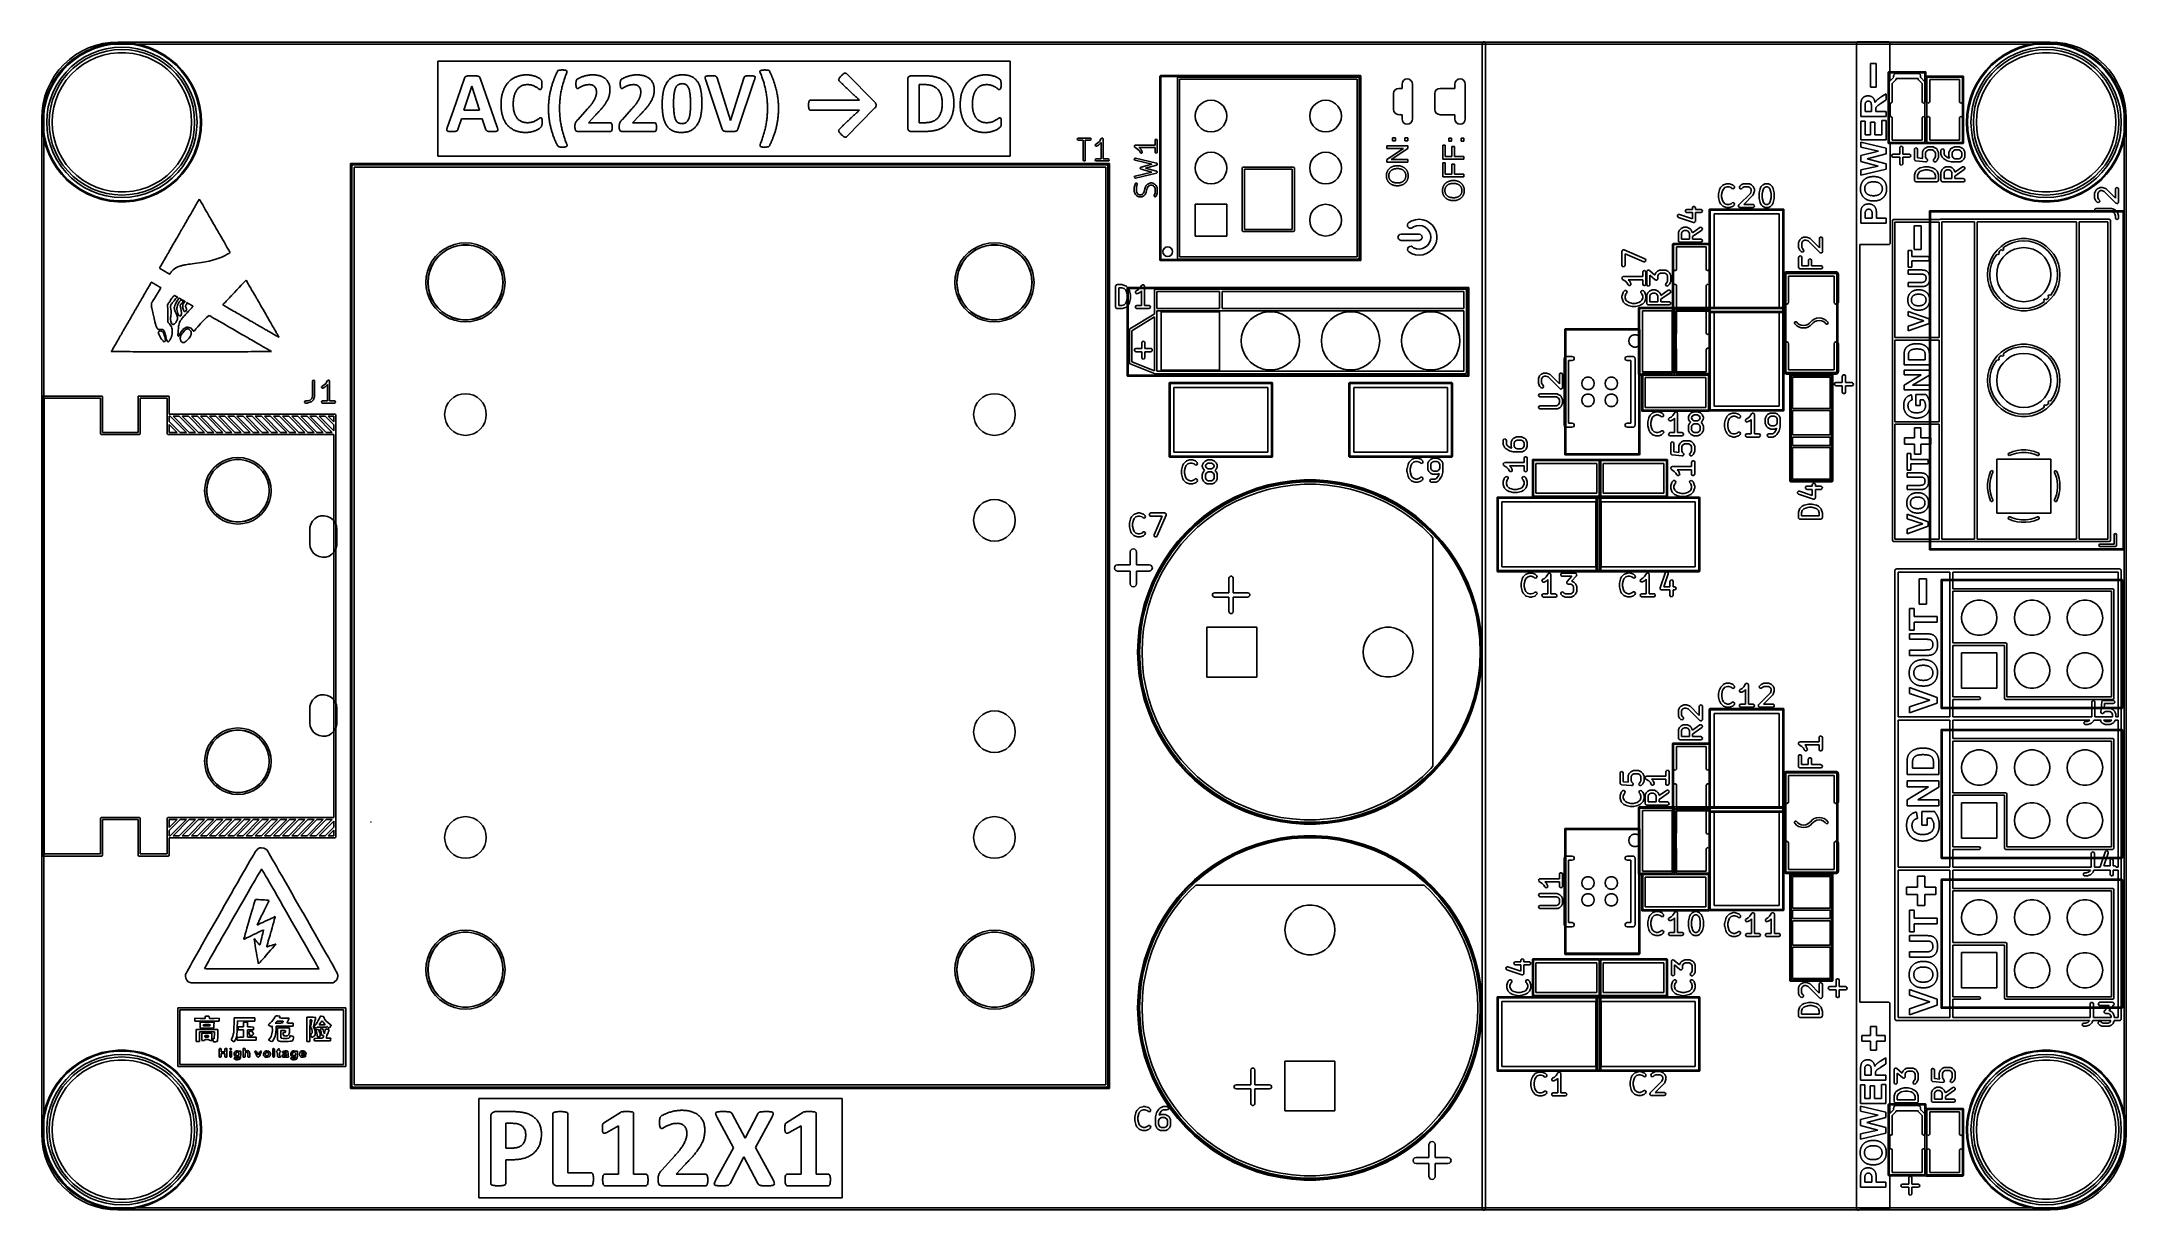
# Model space of a CAD drawing. Extents: x 107 to 207, y -142 to -86.
import ezdxf

# ---------------------------------------------------------------- set-up
doc = ezdxf.new("R2010")
doc.units = 0
doc.layers.add('BLACK', color=7, linetype='CONTINUOUS')

msp = doc.modelspace()

# ---------------------------------------------------------------- linework, layer by layer
at = {"layer": 'BLACK', "linetype": 'CONTINUOUS'}
for p, q in [((109.73792, -86.130134), (110.092237, -86.077576)), ((110.092237, -86.077576), (110.45, -86.06)), ((110.45, -86.06), (203.25, -86.06)), ((175.975, -86.11), (175.979523, -86.084348)), ((175.979523, -86.084348), (176.0125, -86.045048)), ((176.0125, -86.045048), (176.063024, -86.036139)), ((176.063024, -86.036139), (176.107453, -86.061791)), ((176.107453, -86.061791), (176.125, -86.11)), ((193.952805, -86.09409), (193.954523, -86.084348)), ((193.954523, -86.084348), (193.967048, -86.06942)), ((193.967048, -86.06942), (193.976791, -86.052547)), ((193.976791, -86.052547), (193.983149, -86.050232)), ((193.983149, -86.050232), (193.9875, -86.045048)), ((193.9875, -86.045048), (194.006691, -86.041663)), ((194.006691, -86.041663), (194.025, -86.035)), ((194.025, -86.035), (195.475, -86.035)), ((195.475, -86.035), (195.484741, -86.036717)), ((195.484741, -86.036717), (195.488024, -86.036139)), ((195.488024, -86.036139), (195.490909, -86.037805)), ((195.490909, -86.037805), (195.500652, -86.039523)), ((195.500652, -86.039523), (195.515579, -86.052048)), ((195.515579, -86.052048), (195.532453, -86.061791)), ((195.532453, -86.061791), (195.534767, -86.068149)), ((195.534767, -86.068149), (195.539952, -86.0725)), ((195.539952, -86.0725), (195.543336, -86.091691)), ((203.25, -86.06), (203.607763, -86.077576)), ((203.607763, -86.077576), (203.96208, -86.130134)), ((108.063091, -87.076451), (107.816451, -87.323091)), ((107.86906, -87.12906), (108.134465, -86.888512)), ((108.014702, -87.137668), (108.308695, -86.885283)), ((108.336331, -86.920986), (108.045808, -87.170391)), ((108.332717, -86.855175), (108.063091, -87.076451)), ((108.134465, -86.888512), (108.422169, -86.675136)), ((108.234439, -87.227247), (108.528095, -86.989449)), ((108.308695, -86.885283), (108.626713, -86.663936)), ((108.595815, -87.082656), (108.31153, -87.312866)), ((108.622734, -86.661391), (108.332717, -86.855175)), ((108.650595, -86.702251), (108.336331, -86.920986)), ((108.422169, -86.675136), (108.729402, -86.490987)), ((108.528095, -86.989449), (108.845, -86.783648)), ((108.902606, -86.883424), (108.595815, -87.082656)), ((108.930349, -86.496968), (108.622734, -86.661391)), ((108.626713, -86.663936), (108.965492, -86.475898)), ((108.985376, -86.516433), (108.650595, -86.702251)), ((108.729402, -86.490987), (109.053205, -86.33784)), ((108.770023, -87.137242), (109.080832, -86.950235)), ((108.845, -86.783648), (109.181681, -86.612101)), ((109.228541, -86.717351), (108.902606, -86.883424)), ((109.252599, -86.363488), (108.930349, -86.496968)), ((108.965492, -86.475898), (109.321557, -86.323098)), ((109.337238, -86.365437), (108.985376, -86.516433)), ((109.053205, -86.33784), (109.390461, -86.217168)), ((109.080832, -86.950235), (109.410037, -86.797928)), ((109.181681, -86.612101), (109.534449, -86.476686)), ((109.570051, -86.586258), (109.228541, -86.717351)), ((109.58638, -86.262236), (109.252599, -86.363488)), ((109.321557, -86.323098), (109.691254, -86.207105)), ((109.702571, -86.250813), (109.337238, -86.365437)), ((109.390461, -86.217168), (109.73792, -86.130134)), ((109.410037, -86.797928), (109.75378, -86.682108)), ((109.534449, -86.476686), (109.899439, -86.378887)), ((109.923393, -86.491581), (109.570051, -86.586258)), ((109.928479, -86.194189), (109.58638, -86.262236)), ((109.691254, -86.207105), (110.070789, -86.129109)), ((110.077626, -86.173737), (109.702571, -86.250813)), ((109.75378, -86.682108), (110.10803, -86.604131)), ((109.899439, -86.378887), (110.272652, -86.319776)), ((110.284695, -86.434356), (109.923393, -86.491581)), ((110.2756, -86.16), (109.928479, -86.194189)), ((110.070789, -86.129109), (110.456267, -86.089909)), ((110.458554, -86.135), (110.077626, -86.173737)), ((110.10803, -86.604131), (110.468635, -86.564913)), ((110.272652, -86.319776), (110.65, -86.3)), ((110.45, -86.16), (110.2756, -86.16)), ((110.65, -86.415211), (110.284695, -86.434356)), ((203.25, -86.16), (110.45, -86.16)), ((110.456267, -86.089909), (110.843733, -86.089909)), ((110.841446, -86.135), (110.458554, -86.135)), ((110.468635, -86.564913), (110.831365, -86.564913)), ((110.65, -86.3), (111.027348, -86.319776)), ((111.015305, -86.434356), (110.65, -86.415211)), ((110.831365, -86.564913), (111.19197, -86.604131)), ((111.222374, -86.173737), (110.841446, -86.135)), ((110.843733, -86.089909), (111.229211, -86.129109)), ((111.376607, -86.491581), (111.015305, -86.434356)), ((111.027348, -86.319776), (111.400561, -86.378887)), ((111.19197, -86.604131), (111.54622, -86.682108)), ((111.597429, -86.250813), (111.222374, -86.173737)), ((111.229211, -86.129109), (111.608746, -86.207105)), ((111.729949, -86.586258), (111.376607, -86.491581)), ((111.400561, -86.378887), (111.765551, -86.476686)), ((111.54622, -86.682108), (111.889963, -86.797928)), ((111.962762, -86.365437), (111.597429, -86.250813)), ((111.608746, -86.207105), (111.978443, -86.323098)), ((112.071459, -86.717351), (111.729949, -86.586258)), ((111.765551, -86.476686), (112.118319, -86.612101)), ((111.889963, -86.797928), (112.219168, -86.950235)), ((112.314624, -86.516433), (111.962762, -86.365437)), ((111.978443, -86.323098), (112.334508, -86.475898)), ((112.397395, -86.883424), (112.071459, -86.717351)), ((112.118319, -86.612101), (112.455, -86.783648)), ((112.219168, -86.950235), (112.529977, -87.137242)), ((112.649405, -86.702251), (112.314624, -86.516433)), ((112.334508, -86.475898), (112.673287, -86.663936)), ((112.704185, -87.082656), (112.397395, -86.883424)), ((112.455, -86.783648), (112.771905, -86.989449)), ((112.963669, -86.920986), (112.649405, -86.702251)), ((112.673287, -86.663936), (112.991305, -86.885283)), ((112.98847, -87.312866), (112.704185, -87.082656)), ((112.771905, -86.989449), (113.065561, -87.227247)), ((113.254192, -87.170391), (112.963669, -86.920986)), ((112.991305, -86.885283), (113.285298, -87.137668)), ((125.823864, -91.528885), (125.823864, -86.967067)), ((125.823864, -86.967067), (153.307217, -86.967067)), ((153.307217, -86.967067), (153.307217, -91.528885)), ((175.975, -142.11), (175.975, -86.11)), ((176.125, -86.11), (176.125, -142.11)), ((193.95, -86.11), (193.951717, -86.100258)), ((193.95, -134.679373), (193.95, -86.11)), ((193.951139, -86.096976), (193.952805, -86.09409)), ((193.951717, -86.100258), (193.951139, -86.096976)), ((194.887822, -87.085401), (194.612706, -87.085401)), ((194.612706, -87.085401), (194.612706, -88.223328)), ((194.887822, -88.223328), (194.887822, -87.085401)), ((195.543336, -86.091691), (195.55, -86.11)), ((195.55, -86.11), (195.55, -86.91)), ((195.55, -86.91), (195.55, -87.938263)), ((200.414702, -87.137668), (200.708695, -86.885283)), ((200.736331, -86.920986), (200.445808, -87.170391)), ((200.634439, -87.227247), (200.928095, -86.989449)), ((200.708695, -86.885283), (201.026713, -86.663936)), ((200.995815, -87.082656), (200.71153, -87.312866)), ((201.050595, -86.702251), (200.736331, -86.920986)), ((200.928095, -86.989449), (201.245, -86.783648)), ((201.302606, -86.883424), (200.995815, -87.082656)), ((201.026713, -86.663936), (201.365492, -86.475898)), ((201.385376, -86.516433), (201.050595, -86.702251)), ((201.170023, -87.137242), (201.480832, -86.950235)), ((201.245, -86.783648), (201.581681, -86.612101)), ((201.628541, -86.717351), (201.302606, -86.883424)), ((201.365492, -86.475898), (201.721557, -86.323098)), ((201.737238, -86.365437), (201.385376, -86.516433)), ((201.480832, -86.950235), (201.810037, -86.797928)), ((201.581681, -86.612101), (201.934449, -86.476686)), ((201.970051, -86.586258), (201.628541, -86.717351)), ((201.721557, -86.323098), (202.091254, -86.207105)), ((202.102571, -86.250813), (201.737238, -86.365437)), ((201.810037, -86.797928), (202.15378, -86.682108)), ((201.934449, -86.476686), (202.299439, -86.378887)), ((202.323393, -86.491581), (201.970051, -86.586258)), ((202.091254, -86.207105), (202.470789, -86.129109)), ((202.477626, -86.173737), (202.102571, -86.250813)), ((202.15378, -86.682108), (202.50803, -86.604131)), ((202.299439, -86.378887), (202.672652, -86.319776)), ((202.684695, -86.434356), (202.323393, -86.491581)), ((202.470789, -86.129109), (202.856267, -86.089909)), ((202.858554, -86.135), (202.477626, -86.173737)), ((202.50803, -86.604131), (202.868635, -86.564913)), ((202.672652, -86.319776), (203.05, -86.3)), ((203.05, -86.415211), (202.684695, -86.434356)), ((202.856267, -86.089909), (203.243733, -86.089909)), ((203.241446, -86.135), (202.858554, -86.135)), ((202.868635, -86.564913), (203.231365, -86.564913)), ((203.05, -86.3), (203.427348, -86.319776)), ((203.415305, -86.434356), (203.05, -86.415211)), ((203.231365, -86.564913), (203.59197, -86.604131)), ((203.622374, -86.173737), (203.241446, -86.135)), ((203.243733, -86.089909), (203.629211, -86.129109)), ((203.4244, -86.16), (203.25, -86.16)), ((203.776607, -86.491581), (203.415305, -86.434356)), ((203.771521, -86.194189), (203.4244, -86.16)), ((203.427348, -86.319776), (203.800561, -86.378887)), ((203.59197, -86.604131), (203.94622, -86.682108)), ((203.997429, -86.250813), (203.622374, -86.173737)), ((203.629211, -86.129109), (204.008746, -86.207105)), ((204.11362, -86.262236), (203.771521, -86.194189)), ((204.129949, -86.586258), (203.776607, -86.491581)), ((203.800561, -86.378887), (204.165551, -86.476686)), ((203.94622, -86.682108), (204.289963, -86.797928)), ((203.96208, -86.130134), (204.309539, -86.217168)), ((204.362762, -86.365437), (203.997429, -86.250813)), ((204.008746, -86.207105), (204.378443, -86.323098)), ((204.447401, -86.363488), (204.11362, -86.262236)), ((204.471459, -86.717351), (204.129949, -86.586258)), ((204.165551, -86.476686), (204.518319, -86.612101)), ((204.289963, -86.797928), (204.619168, -86.950235)), ((204.309539, -86.217168), (204.646795, -86.33784)), ((204.714624, -86.516433), (204.362762, -86.365437)), ((204.378443, -86.323098), (204.734508, -86.475898)), ((204.769651, -86.496968), (204.447401, -86.363488)), ((204.797395, -86.883424), (204.471459, -86.717351)), ((204.518319, -86.612101), (204.855, -86.783648)), ((204.619168, -86.950235), (204.929977, -87.137242)), ((204.646795, -86.33784), (204.970598, -86.490987)), ((205.049405, -86.702251), (204.714624, -86.516433)), ((204.734508, -86.475898), (205.073287, -86.663936)), ((205.077266, -86.661391), (204.769651, -86.496968)), ((205.104185, -87.082656), (204.797395, -86.883424)), ((204.855, -86.783648), (205.171905, -86.989449)), ((204.970598, -86.490987), (205.277831, -86.675136)), ((205.363669, -86.920986), (205.049405, -86.702251)), ((205.073287, -86.663936), (205.391305, -86.885283)), ((205.367283, -86.855175), (205.077266, -86.661391)), ((205.38847, -87.312866), (205.104185, -87.082656)), ((205.171905, -86.989449), (205.465561, -87.227247)), ((205.277831, -86.675136), (205.565535, -86.888512)), ((205.654192, -87.170391), (205.363669, -86.920986)), ((205.636909, -87.076451), (205.367283, -86.855175)), ((205.391305, -86.885283), (205.685298, -87.137668)), ((205.565535, -86.888512), (205.83094, -87.12906)), ((205.883549, -87.323091), (205.636909, -87.076451)), ((107.07784, -88.313205), (107.230987, -87.989402)), ((107.134986, -88.401589), (107.305624, -88.05372)), ((107.3451, -88.075631), (107.176476, -88.419394)), ((107.230987, -87.989402), (107.415136, -87.682169)), ((107.401391, -87.882734), (107.236968, -88.190349)), ((107.305624, -88.05372), (107.51058, -87.724899)), ((107.547636, -87.750691), (107.3451, -88.075631)), ((107.595175, -87.592717), (107.401391, -87.882734)), ((107.415136, -87.682169), (107.628512, -87.394465)), ((107.51058, -87.724899), (107.74775, -87.4185)), ((107.523648, -88.105), (107.729449, -87.788095)), ((107.782007, -87.447909), (107.547636, -87.750691)), ((107.816451, -87.323091), (107.595175, -87.592717)), ((107.822656, -87.855815), (107.623424, -88.162606)), ((107.628512, -87.394465), (107.86906, -87.12906)), ((107.729449, -87.788095), (107.967247, -87.494439)), ((107.74775, -87.4185), (108.014702, -87.137668)), ((107.779528, -88.182895), (107.983088, -87.882666)), ((108.045808, -87.170391), (107.782007, -87.447909)), ((108.052866, -87.57153), (107.822656, -87.855815)), ((107.967247, -87.494439), (108.234439, -87.227247)), ((107.983088, -87.882666), (108.217915, -87.606207)), ((108.31153, -87.312866), (108.052866, -87.57153)), ((108.217915, -87.606207), (108.481256, -87.356757)), ((108.481256, -87.356757), (108.770023, -87.137242)), ((112.529977, -87.137242), (112.818744, -87.356757)), ((112.818744, -87.356757), (113.082085, -87.606207)), ((113.247134, -87.57153), (112.98847, -87.312866)), ((113.065561, -87.227247), (113.332753, -87.494439)), ((113.082085, -87.606207), (113.316912, -87.882666)), ((113.477344, -87.855815), (113.247134, -87.57153)), ((113.517993, -87.447909), (113.254192, -87.170391)), ((113.285298, -87.137668), (113.55225, -87.4185)), ((113.316912, -87.882666), (113.520472, -88.182895)), ((113.332753, -87.494439), (113.570551, -87.788095)), ((113.676576, -88.162606), (113.477344, -87.855815)), ((113.752364, -87.750691), (113.517993, -87.447909)), ((113.55225, -87.4185), (113.78942, -87.724899)), ((113.570551, -87.788095), (113.776352, -88.105)), ((113.9549, -88.075631), (113.752364, -87.750691)), ((113.78942, -87.724899), (113.994376, -88.05372)), ((114.123524, -88.419394), (113.9549, -88.075631)), ((113.994376, -88.05372), (114.165014, -88.401589)), ((127.107117, -87.783251), (126.570059, -89.318318)), ((127.118718, -87.755642), (127.107117, -87.783251)), ((127.133693, -87.730272), (127.118718, -87.755642)), ((127.135694, -87.727564), (127.133693, -87.730272)), ((127.158977, -87.70731), (127.135694, -87.727564)), ((127.186225, -87.695289), (127.158977, -87.70731)), ((127.18845, -87.694591), (127.186225, -87.695289)), ((127.219294, -87.687035), (127.18845, -87.694591)), ((127.250978, -87.682627), (127.219294, -87.687035)), ((127.280242, -87.680337), (127.250978, -87.682627)), ((127.288101, -87.679937), (127.280242, -87.680337)), ((127.31824, -87.678795), (127.288101, -87.679937)), ((127.352235, -87.677933), (127.31824, -87.678795)), ((127.384444, -87.677418), (127.352235, -87.677933)), ((127.419486, -87.677109), (127.384444, -87.677418)), ((127.450852, -87.677009), (127.419486, -87.677109)), ((127.457362, -87.677006), (127.450852, -87.677009)), ((127.486991, -87.677052), (127.457362, -87.677006)), ((127.521839, -87.677238), (127.486991, -87.677052)), ((127.554254, -87.677567), (127.521839, -87.677238)), ((127.584235, -87.678039), (127.554254, -87.677567)), ((127.617002, -87.678795), (127.584235, -87.678039)), ((127.650802, -87.679937), (127.617002, -87.678795)), ((127.680961, -87.68164), (127.650802, -87.679937)), ((127.711563, -87.684616), (127.680961, -87.68164)), ((127.741065, -87.689279), (127.711563, -87.684616)), ((127.762909, -87.694591), (127.741065, -87.689279)), ((127.791904, -87.705456), (127.762909, -87.694591)), ((127.816044, -87.722801), (127.791904, -87.705456)), ((127.820795, -87.728297), (127.816044, -87.722801)), ((127.837098, -87.755041), (127.820795, -87.728297)), ((127.848456, -87.782706), (127.837098, -87.755041)), ((127.850837, -87.789846), (127.848456, -87.782706)), ((128.675157, -90.137508), (127.850837, -87.789846)), ((129.14278, -88.067058), (129.124411, -88.091913)), ((129.161711, -88.042866), (129.14278, -88.067058)), ((129.181203, -88.019339), (129.161711, -88.042866)), ((129.201256, -87.996475), (129.181203, -88.019339)), ((129.221844, -87.974285), (129.201256, -87.996475)), ((129.242941, -87.952775), (129.221844, -87.974285)), ((129.264548, -87.931947), (129.242941, -87.952775)), ((129.286664, -87.911799), (129.264548, -87.931947)), ((129.30929, -87.892334), (129.286664, -87.911799)), ((129.332425, -87.873549), (129.30929, -87.892334)), ((129.35607, -87.855445), (129.332425, -87.873549)), ((129.380225, -87.838023), (129.35607, -87.855445)), ((129.404888, -87.821282), (129.380225, -87.838023)), ((129.430062, -87.805222), (129.404888, -87.821282)), ((129.455744, -87.789843), (129.430062, -87.805222)), ((129.481936, -87.775146), (129.455744, -87.789843)), ((129.508638, -87.761129), (129.481936, -87.775146)), ((129.535849, -87.747794), (129.508638, -87.761129)), ((129.56357, -87.73514), (129.535849, -87.747794)), ((129.5918, -87.723168), (129.56357, -87.73514)), ((129.620465, -87.711899), (129.5918, -87.723168)), ((129.649491, -87.701358), (129.620465, -87.711899)), ((129.678877, -87.691543), (129.649491, -87.701358)), ((129.708624, -87.682455), (129.678877, -87.691543)), ((129.738732, -87.674095), (129.708624, -87.682455)), ((129.7692, -87.666461), (129.738732, -87.674095)), ((129.800029, -87.659555), (129.7692, -87.666461)), ((129.831219, -87.653375), (129.800029, -87.659555)), ((129.862769, -87.647923), (129.831219, -87.653375)), ((129.89468, -87.643197), (129.862769, -87.647923)), ((129.926952, -87.639199), (129.89468, -87.643197)), ((129.959584, -87.635927), (129.926952, -87.639199)), ((129.992577, -87.633383), (129.959584, -87.635927)), ((130.02593, -87.631565), (129.992577, -87.633383)), ((130.059644, -87.630475), (130.02593, -87.631565)), ((130.093719, -87.630111), (130.059644, -87.630475)), ((130.128309, -87.630576), (130.093719, -87.630111)), ((130.16247, -87.631972), (130.128309, -87.630576)), ((130.196201, -87.634297), (130.16247, -87.631972)), ((130.229503, -87.637553), (130.196201, -87.634297)), ((130.262375, -87.641739), (130.229503, -87.637553)), ((130.294819, -87.646855), (130.262375, -87.641739)), ((130.307676, -87.649162), (130.294819, -87.646855)), ((130.339568, -87.655191), (130.307676, -87.649162)), ((130.370673, -87.661827), (130.339568, -87.655191)), ((130.400991, -87.669072), (130.370673, -87.661827)), ((130.430522, -87.676926), (130.400991, -87.669072)), ((130.459266, -87.685387), (130.430522, -87.676926)), ((130.487223, -87.694457), (130.459266, -87.685387)), ((130.498185, -87.698255), (130.487223, -87.694457)), ((130.53054, -87.709881), (130.498185, -87.698255)), ((130.561658, -87.722229), (130.53054, -87.709881)), ((130.591539, -87.735298), (130.561658, -87.722229)), ((130.620184, -87.749088), (130.591539, -87.735298)), ((130.647593, -87.763599), (130.620184, -87.749088)), ((130.656454, -87.768597), (130.647593, -87.763599)), ((130.685195, -87.785382), (130.656454, -87.768597)), ((130.713062, -87.803276), (130.685195, -87.785382)), ((130.738062, -87.821765), (130.713062, -87.803276)), ((130.75464, -87.836741), (130.738062, -87.821765)), ((130.775637, -87.859421), (130.75464, -87.836741)), ((130.792742, -87.883635), (130.775637, -87.859421)), ((130.803847, -87.911742), (130.792742, -87.883635)), ((130.808862, -87.932728), (130.803847, -87.911742)), ((130.814239, -87.96262), (130.808862, -87.932728)), ((130.817598, -87.992434), (130.814239, -87.96262)), ((130.818387, -88.002337), (130.817598, -87.992434)), ((130.820056, -88.031878), (130.818387, -88.002337)), ((130.820972, -88.06279), (130.820056, -88.031878)), ((130.821307, -88.093914), (130.820972, -88.06279)), ((131.318529, -88.077319), (131.305608, -88.119005)), ((131.331901, -88.035697), (131.318529, -88.077319)), ((131.345723, -87.99414), (131.331901, -88.035697)), ((131.359996, -87.952647), (131.345723, -87.99414)), ((131.37472, -87.911218), (131.359996, -87.952647)), ((131.384787, -87.883635), (131.37472, -87.911218)), ((131.395062, -87.855983), (131.384787, -87.883635)), ((131.405555, -87.828349), (131.395062, -87.855983)), ((131.416265, -87.800731), (131.405555, -87.828349)), ((131.427193, -87.773131), (131.416265, -87.800731)), ((131.438339, -87.745547), (131.427193, -87.773131)), ((131.449702, -87.717981), (131.438339, -87.745547)), ((131.461282, -87.690432), (131.449702, -87.717981)), ((131.47308, -87.662901), (131.461282, -87.690432)), ((131.485096, -87.635386), (131.47308, -87.662901)), ((131.497329, -87.607889), (131.485096, -87.635386)), ((131.50978, -87.580409), (131.497329, -87.607889)), ((131.522448, -87.552946), (131.50978, -87.580409)), ((131.535334, -87.5255), (131.522448, -87.552946)), ((131.548437, -87.498071), (131.535334, -87.5255)), ((131.561758, -87.47066), (131.548437, -87.498071)), ((131.575296, -87.443265), (131.561758, -87.47066)), ((131.591416, -87.424947), (131.575296, -87.443265)), ((131.618482, -87.41255), (131.591416, -87.424947)), ((131.628785, -87.40956), (131.618482, -87.41255)), ((131.657911, -87.403332), (131.628785, -87.40956)), ((131.687781, -87.39989), (131.657911, -87.403332)), ((131.695464, -87.399302), (131.687781, -87.39989)), ((131.727452, -87.397216), (131.695464, -87.399302)), ((131.757745, -87.396153), (131.727452, -87.397216)), ((131.787787, -87.395695), (131.757745, -87.396153)), ((131.803907, -87.395638), (131.787787, -87.395695)), ((131.835273, -87.395989), (131.803907, -87.395638)), ((131.806609, -88.136976), (131.820654, -88.083773)), ((131.820654, -88.083773), (131.835357, -88.030776)), ((131.867857, -87.397248), (131.835273, -87.395989)), ((131.835357, -88.030776), (131.850719, -87.977985)), ((131.850719, -87.977985), (131.866739, -87.925401)), ((131.866739, -87.925401), (131.883417, -87.873022)), ((131.900353, -87.39976), (131.867857, -87.397248)), ((131.883417, -87.873022), (131.900753, -87.82085)), ((131.92554, -87.402965), (131.900353, -87.39976)), ((131.900753, -87.82085), (131.918748, -87.768883)), ((131.918748, -87.768883), (131.937401, -87.717123)), ((131.955514, -87.408869), (131.92554, -87.402965)), ((131.937401, -87.717123), (131.956713, -87.665568)), ((131.983792, -87.418078), (131.955514, -87.408869)), ((131.956713, -87.665568), (131.976682, -87.61422)), ((131.976682, -87.61422), (131.997311, -87.563078)), ((131.997348, -87.424947), (131.983792, -87.418078)), ((131.997311, -87.563078), (132.018597, -87.512142)), ((132.019182, -87.445191), (131.997348, -87.424947)), ((132.018597, -87.512142), (132.024333, -87.492427)), ((132.025191, -87.462316), (132.019182, -87.445191)), ((132.024333, -87.492427), (132.025191, -87.462316)), ((132.454184, -88.019818), (132.453838, -88.049232)), ((132.453838, -88.049232), (132.453963, -88.069568)), ((132.453963, -88.069568), (132.454684, -88.100022)), ((132.455486, -87.989743), (132.454184, -88.019818)), ((132.456769, -87.973761), (132.455486, -87.989743)), ((132.46071, -87.943544), (132.456769, -87.973761)), ((132.465561, -87.921004), (132.46071, -87.943544)), ((132.47636, -87.892542), (132.465561, -87.921004)), ((132.482414, -87.881437), (132.47636, -87.892542)), ((132.501247, -87.857795), (132.482414, -87.881437)), ((132.518318, -87.841137), (132.501247, -87.857795)), ((132.544078, -87.8218), (132.518318, -87.841137)), ((132.571242, -87.804998), (132.544078, -87.8218)), ((132.597017, -87.790567), (132.571242, -87.804998)), ((132.613572, -87.781786), (132.597017, -87.790567)), ((132.640535, -87.76815), (132.613572, -87.781786)), ((132.669764, -87.754721), (132.640535, -87.76815)), ((132.701259, -87.741497), (132.669764, -87.754721)), ((132.729238, -87.730635), (132.701259, -87.741497)), ((132.75879, -87.719916), (132.729238, -87.730635)), ((132.783565, -87.711444), (132.75879, -87.719916)), ((132.815665, -87.70095), (132.783565, -87.711444)), ((132.848767, -87.690993), (132.815665, -87.70095)), ((132.88287, -87.681573), (132.848767, -87.690993)), ((132.917975, -87.67269), (132.88287, -87.681573)), ((132.946781, -87.665969), (132.917975, -87.67269)), ((132.976227, -87.659592), (132.946781, -87.665969)), ((133.006315, -87.653558), (132.976227, -87.659592)), ((133.036883, -87.648063), (133.006315, -87.653558)), ((133.067773, -87.6433), (133.036883, -87.648063)), ((133.098982, -87.63927), (133.067773, -87.6433)), ((133.130512, -87.635973), (133.098982, -87.63927)), ((133.162363, -87.633408), (133.130512, -87.635973)), ((133.194535, -87.631577), (133.162363, -87.633408)), ((133.227026, -87.630478), (133.194535, -87.631577)), ((133.259839, -87.630111), (133.227026, -87.630478)), ((133.298393, -87.630575), (133.259839, -87.630111)), ((133.33602, -87.631966), (133.298393, -87.630575)), ((133.372719, -87.634284), (133.33602, -87.631966)), ((133.408491, -87.63753), (133.372719, -87.634284)), ((133.443336, -87.641703), (133.408491, -87.63753)), ((133.477253, -87.646804), (133.443336, -87.641703)), ((133.510243, -87.652831), (133.477253, -87.646804)), ((133.542306, -87.659787), (133.510243, -87.652831)), ((133.573441, -87.667669), (133.542306, -87.659787)), ((133.603649, -87.676479), (133.573441, -87.667669)), ((133.623272, -87.682868), (133.603649, -87.676479)), ((133.652066, -87.69312), (133.623272, -87.682868)), ((133.679919, -87.704094), (133.652066, -87.69312)), ((133.706831, -87.715789), (133.679919, -87.704094)), ((133.741252, -87.732504), (133.706831, -87.715789)), ((133.774002, -87.750502), (133.741252, -87.732504)), ((133.80508, -87.769782), (133.774002, -87.750502)), ((133.834486, -87.790344), (133.80508, -87.769782)), ((133.862221, -87.812188), (133.834486, -87.790344)), ((133.881926, -87.829413), (133.862221, -87.812188)), ((133.90693, -87.85341), (133.881926, -87.829413)), ((133.930286, -87.878506), (133.90693, -87.85341)), ((133.951993, -87.904701), (133.930286, -87.878506)), ((133.972051, -87.931995), (133.951993, -87.904701)), ((133.990461, -87.960389), (133.972051, -87.931995)), ((134.007222, -87.989881), (133.990461, -87.960389)), ((134.022335, -88.020472), (134.007222, -87.989881)), ((134.035799, -88.052163), (134.022335, -88.020472)), ((134.047648, -88.084712), (134.035799, -88.052163)), ((134.057918, -88.117879), (134.047648, -88.084712)), ((134.582028, -88.019818), (134.581681, -88.049232)), ((134.581681, -88.049232), (134.581807, -88.069568)), ((134.581807, -88.069568), (134.582528, -88.100022)), ((134.58333, -87.989743), (134.582028, -88.019818)), ((134.584612, -87.973761), (134.58333, -87.989743)), ((134.588553, -87.943544), (134.584612, -87.973761)), ((134.593405, -87.921004), (134.588553, -87.943544)), ((134.604204, -87.892542), (134.593405, -87.921004)), ((134.610258, -87.881437), (134.604204, -87.892542)), ((134.629091, -87.857795), (134.610258, -87.881437)), ((134.646161, -87.841137), (134.629091, -87.857795)), ((134.671921, -87.8218), (134.646161, -87.841137)), ((134.699085, -87.804998), (134.671921, -87.8218)), ((134.724861, -87.790567), (134.699085, -87.804998)), ((134.741416, -87.781786), (134.724861, -87.790567)), ((134.768378, -87.76815), (134.741416, -87.781786)), ((134.797607, -87.754721), (134.768378, -87.76815)), ((134.829103, -87.741497), (134.797607, -87.754721)), ((134.857081, -87.730635), (134.829103, -87.741497)), ((134.886634, -87.719916), (134.857081, -87.730635)), ((134.911409, -87.711444), (134.886634, -87.719916)), ((134.943509, -87.70095), (134.911409, -87.711444)), ((134.976611, -87.690993), (134.943509, -87.70095)), ((135.010714, -87.681573), (134.976611, -87.690993)), ((135.045819, -87.67269), (135.010714, -87.681573)), ((135.074624, -87.665969), (135.045819, -87.67269)), ((135.104071, -87.659592), (135.074624, -87.665969)), ((135.134159, -87.653558), (135.104071, -87.659592)), ((135.164727, -87.648063), (135.134159, -87.653558)), ((135.195616, -87.6433), (135.164727, -87.648063)), ((135.226826, -87.63927), (135.195616, -87.6433)), ((135.258356, -87.635973), (135.226826, -87.63927)), ((135.290207, -87.633408), (135.258356, -87.635973)), ((135.322378, -87.631577), (135.290207, -87.633408)), ((135.35487, -87.630478), (135.322378, -87.631577)), ((135.387683, -87.630111), (135.35487, -87.630478)), ((135.426237, -87.630575), (135.387683, -87.630111)), ((135.463864, -87.631966), (135.426237, -87.630575)), ((135.500563, -87.634284), (135.463864, -87.631966)), ((135.536335, -87.63753), (135.500563, -87.634284)), ((135.57118, -87.641703), (135.536335, -87.63753)), ((135.605097, -87.646804), (135.57118, -87.641703)), ((135.638087, -87.652831), (135.605097, -87.646804)), ((135.67015, -87.659787), (135.638087, -87.652831)), ((135.701285, -87.667669), (135.67015, -87.659787)), ((135.731493, -87.676479), (135.701285, -87.667669)), ((135.751116, -87.682868), (135.731493, -87.676479)), ((135.779909, -87.69312), (135.751116, -87.682868)), ((135.807762, -87.704094), (135.779909, -87.69312)), ((135.834675, -87.715789), (135.807762, -87.704094)), ((135.869096, -87.732504), (135.834675, -87.715789)), ((135.901846, -87.750502), (135.869096, -87.732504)), ((135.932924, -87.769782), (135.901846, -87.750502)), ((135.96233, -87.790344), (135.932924, -87.769782)), ((135.990065, -87.812188), (135.96233, -87.790344)), ((136.009769, -87.829413), (135.990065, -87.812188)), ((136.034774, -87.85341), (136.009769, -87.829413)), ((136.058129, -87.878506), (136.034774, -87.85341)), ((136.079836, -87.904701), (136.058129, -87.878506)), ((136.099895, -87.931995), (136.079836, -87.904701)), ((136.118305, -87.960389), (136.099895, -87.931995)), ((136.135066, -87.989881), (136.118305, -87.960389)), ((136.150178, -88.020472), (136.135066, -87.989881)), ((136.163642, -88.052163), (136.150178, -88.020472)), ((136.175492, -88.084712), (136.163642, -88.052163)), ((136.185761, -88.117879), (136.175492, -88.084712)), ((136.782385, -88.064684), (136.762968, -88.101714)), ((136.802922, -88.029019), (136.782385, -88.064684)), ((136.817236, -88.006001), (136.802922, -88.029019)), ((136.839692, -87.972676), (136.817236, -88.006001)), ((136.863372, -87.940845), (136.839692, -87.972676)), ((136.888276, -87.910509), (136.863372, -87.940845)), ((136.914403, -87.881666), (136.888276, -87.910509)), ((136.941753, -87.854318), (136.914403, -87.881666)), ((136.970328, -87.828463), (136.941753, -87.854318)), ((137.000126, -87.804103), (136.970328, -87.828463)), ((137.031147, -87.781236), (137.000126, -87.804103)), ((137.063392, -87.759864), (137.031147, -87.781236)), ((137.096861, -87.739986), (137.063392, -87.759864)), ((137.119853, -87.727564), (137.096861, -87.739986)), ((137.155601, -87.710148), (137.119853, -87.727564)), ((137.192779, -87.694445), (137.155601, -87.710148)), ((137.231387, -87.680455), (137.192779, -87.694445)), ((137.271425, -87.668179), (137.231387, -87.680455)), ((137.312892, -87.657615), (137.271425, -87.668179)), ((137.355789, -87.648764), (137.312892, -87.657615)), ((137.385181, -87.643815), (137.355789, -87.648764)), ((137.366737, -88.100907), (137.393939, -88.085548)), ((137.415208, -87.639628), (137.385181, -87.643815)), ((137.393939, -88.085548), (137.42318, -88.073086)), ((137.445871, -87.636202), (137.415208, -87.639628)), ((137.42318, -88.073086), (137.454461, -88.063523)), ((137.47717, -87.633537), (137.445871, -87.636202)), ((137.454461, -88.063523), (137.487781, -88.056858)), ((137.509104, -87.631634), (137.47717, -87.633537)), ((137.487781, -88.056858), (137.52314, -88.05309)), ((137.541673, -87.630492), (137.509104, -87.631634)), ((137.52314, -88.05309), (137.552896, -88.052163)), ((137.574877, -87.630111), (137.541673, -87.630492)), ((137.552896, -88.052163), (137.557235, -88.052181)), ((137.557235, -88.052181), (137.586967, -88.053353)), ((137.608766, -87.630478), (137.574877, -87.630111)), ((137.586967, -88.053353), (137.619574, -88.056926)), ((137.641922, -87.631577), (137.608766, -87.630478)), ((137.619574, -88.056926), (137.650715, -88.062879)), ((137.674345, -87.633408), (137.641922, -87.631577)), ((137.650715, -88.062879), (137.68039, -88.071214)), ((137.706036, -87.635973), (137.674345, -87.633408)), ((137.68039, -88.071214), (137.708555, -88.082021)), ((137.736994, -87.63927), (137.706036, -87.635973)), ((137.708555, -88.082021), (137.735162, -88.096127)), ((137.767219, -87.6433), (137.736994, -87.63927)), ((137.796711, -87.648063), (137.767219, -87.6433)), ((137.839576, -87.656581), (137.796711, -87.648063)), ((137.880792, -87.666748), (137.839576, -87.656581)), ((137.920359, -87.678563), (137.880792, -87.666748)), ((137.958278, -87.692027), (137.920359, -87.678563)), ((137.994548, -87.707139), (137.958278, -87.692027)), ((138.029169, -87.7239), (137.994548, -87.707139)), ((138.062434, -87.742214), (138.029169, -87.7239)), ((138.094359, -87.761982), (138.062434, -87.742214)), ((138.124945, -87.783206), (138.094359, -87.761982)), ((138.154191, -87.805886), (138.124945, -87.783206)), ((138.182098, -87.830021), (138.154191, -87.805886)), ((138.208665, -87.855611), (138.182098, -87.830021)), ((138.233892, -87.882657), (138.208665, -87.855611)), ((138.25778, -87.911158), (138.233892, -87.882657)), ((138.280329, -87.941115), (138.25778, -87.911158)), ((138.301538, -87.972527), (138.280329, -87.941115)), ((138.314933, -87.994277), (138.301538, -87.972527)), ((138.334019, -88.028076), (138.314933, -87.994277)), ((138.351985, -88.063254), (138.334019, -88.028076)), ((138.36883, -88.099809), (138.351985, -88.063254)), ((138.657598, -87.744394), (138.657117, -87.773726)), ((138.657117, -87.773726), (138.660918, -87.796944)), ((138.670371, -87.716423), (138.657598, -87.744394)), ((138.660918, -87.796944), (138.668151, -87.827773)), ((138.668151, -87.827773), (138.677207, -87.85936)), ((138.677634, -87.709246), (138.670371, -87.716423)), ((138.677207, -87.85936), (138.687159, -87.89023)), ((138.704396, -87.694167), (138.677634, -87.709246)), ((138.687159, -87.89023), (139.480704, -90.237159)), ((138.733047, -87.686353), (138.704396, -87.694167)), ((138.764829, -87.682135), (138.733047, -87.686353)), ((138.794426, -87.680136), (138.764829, -87.682135)), ((138.828722, -87.678629), (138.794426, -87.680136)), ((138.861858, -87.677727), (138.828722, -87.678629)), ((138.892108, -87.677251), (138.861858, -87.677727)), ((138.924755, -87.677026), (138.892108, -87.677251)), ((138.938485, -87.677006), (138.924755, -87.677026)), ((138.972488, -87.67716), (138.938485, -87.677006)), ((139.003606, -87.677624), (138.972488, -87.67716)), ((139.036264, -87.678556), (139.003606, -87.677624)), ((139.068779, -87.680136), (139.036264, -87.678556)), ((139.086496, -87.681402), (139.068779, -87.680136)), ((139.117494, -87.684336), (139.086496, -87.681402)), ((139.148269, -87.689557), (139.117494, -87.684336)), ((139.168562, -87.695324), (139.148269, -87.689557)), ((139.194533, -87.709118), (139.168562, -87.695324)), ((139.208862, -87.726099), (139.194533, -87.709118)), ((139.222267, -87.754078), (139.208862, -87.726099)), ((139.230844, -87.77739), (139.222267, -87.754078)), ((139.880041, -89.820237), (139.230844, -87.77739)), ((140.518981, -87.787648), (139.88224, -89.820237)), ((140.224424, -90.243754), (141.019434, -87.893893)), ((140.527503, -87.757734), (140.518981, -87.787648)), ((140.539497, -87.731228), (140.527503, -87.757734)), ((140.56023, -87.709094), (140.539497, -87.731228)), ((140.581263, -87.697522), (140.56023, -87.709094)), ((140.609904, -87.688853), (140.581263, -87.697522)), ((140.640751, -87.683784), (140.609904, -87.688853)), ((140.666992, -87.681402), (140.640751, -87.683784)), ((140.6974, -87.679479), (140.666992, -87.681402)), ((140.728215, -87.678247), (140.6974, -87.679479)), ((140.757753, -87.677525), (140.728215, -87.678247)), ((140.790176, -87.677113), (140.757753, -87.677525)), ((140.819399, -87.677006), (140.790176, -87.677113)), ((140.8536, -87.677238), (140.819399, -87.677006)), ((140.884761, -87.677933), (140.8536, -87.677238)), ((140.917274, -87.679331), (140.884761, -87.677933)), ((140.949365, -87.681701), (140.917274, -87.679331)), ((140.966678, -87.6836), (140.949365, -87.681701)), ((140.996431, -87.688981), (140.966678, -87.6836)), ((141.023633, -87.699972), (140.996431, -87.688981)), ((141.019434, -87.893893), (141.02679, -87.872169)), ((141.039218, -87.712909), (141.023633, -87.699972)), ((141.02679, -87.872169), (141.036774, -87.840387)), ((141.036774, -87.840387), (141.045377, -87.809011)), ((141.052224, -87.741303), (141.039218, -87.712909)), ((141.045377, -87.809011), (141.051674, -87.779588)), ((141.051674, -87.779588), (141.05281, -87.771656)), ((141.05281, -87.771656), (141.052224, -87.741303)), ((141.292009, -87.462316), (141.291969, -87.483033)), ((141.291969, -87.483033), (141.299337, -87.512142)), ((141.305638, -87.435975), (141.292009, -87.462316)), ((141.299337, -87.512142), (141.320889, -87.563078)), ((141.320586, -87.424947), (141.305638, -87.435975)), ((141.349662, -87.412819), (141.320586, -87.424947)), ((141.320889, -87.563078), (141.341766, -87.61422)), ((141.341766, -87.61422), (141.361968, -87.665568)), ((141.379183, -87.405434), (141.349662, -87.412819)), ((141.361968, -87.665568), (141.381494, -87.717123)), ((141.393126, -87.402965), (141.379183, -87.405434)), ((141.381494, -87.717123), (141.400344, -87.768883)), ((141.424911, -87.399101), (141.393126, -87.402965)), ((141.400344, -87.768883), (141.418519, -87.82085)), ((141.418519, -87.82085), (141.436019, -87.873022)), ((141.454563, -87.397041), (141.424911, -87.399101)), ((141.436019, -87.873022), (141.452843, -87.925401)), ((141.452843, -87.925401), (141.468992, -87.977985)), ((141.487971, -87.395896), (141.454563, -87.397041)), ((141.468992, -87.977985), (141.484465, -88.030776)), ((141.484465, -88.030776), (141.499263, -88.083773)), ((141.515491, -87.395638), (141.487971, -87.395896)), ((141.499263, -88.083773), (141.513385, -88.136976)), ((141.545946, -87.395867), (141.515491, -87.395638)), ((141.576812, -87.396672), (141.545946, -87.395867)), ((141.606894, -87.398246), (141.576812, -87.396672)), ((141.620272, -87.399302), (141.606894, -87.398246)), ((141.651667, -87.402409), (141.620272, -87.399302)), ((141.68158, -87.407797), (141.651667, -87.402409)), ((141.688415, -87.40956), (141.68158, -87.407797)), ((141.717056, -87.419162), (141.688415, -87.40956)), ((141.726517, -87.424947), (141.717056, -87.419162)), ((141.744103, -87.443265), (141.726517, -87.424947)), ((141.75742, -87.47066), (141.744103, -87.443265)), ((141.770535, -87.498074), (141.75742, -87.47066)), ((141.783449, -87.525506), (141.770535, -87.498074)), ((141.796161, -87.552957), (141.783449, -87.525506)), ((141.808671, -87.580427), (141.796161, -87.552957)), ((141.820979, -87.607915), (141.808671, -87.580427)), ((141.833086, -87.635421), (141.820979, -87.607915)), ((141.84499, -87.662947), (141.833086, -87.635421)), ((141.856693, -87.69049), (141.84499, -87.662947)), ((141.868194, -87.718053), (141.856693, -87.69049)), ((141.879494, -87.745634), (141.868194, -87.718053)), ((141.890591, -87.773234), (141.879494, -87.745634)), ((141.901487, -87.800852), (141.890591, -87.773234)), ((141.912181, -87.828489), (141.901487, -87.800852)), ((141.922673, -87.856144), (141.912181, -87.828489)), ((141.932964, -87.883818), (141.922673, -87.856144)), ((141.943052, -87.911511), (141.932964, -87.883818)), ((141.952939, -87.939222), (141.943052, -87.911511)), ((141.962624, -87.966952), (141.952939, -87.939222)), ((141.972107, -87.994701), (141.962624, -87.966952)), ((141.990468, -88.050254), (141.972107, -87.994701)), ((142.008022, -88.105881), (141.990468, -88.050254)), ((145.073621, -87.830146), (145.06823, -87.848336)), ((145.06823, -87.848336), (145.069958, -87.877773)), ((145.069958, -87.877773), (145.07669, -87.892508)), ((145.087666, -87.803038), (145.073621, -87.830146)), ((145.07669, -87.892508), (145.093405, -87.916608)), ((145.105733, -87.776454), (145.087666, -87.803038)), ((145.093405, -87.916608), (145.123827, -87.947065)), ((145.116852, -87.762002), (145.105733, -87.776454)), ((145.137016, -87.738239), (145.116852, -87.762002)), ((145.123827, -87.947065), (145.154279, -87.977436)), ((145.158345, -87.714585), (145.137016, -87.738239)), ((145.154279, -87.977436), (145.184758, -88.007721)), ((145.179638, -87.691935), (145.158345, -87.714585)), ((145.203385, -87.667462), (145.179638, -87.691935)), ((145.184758, -88.007721), (145.215267, -88.03792)), ((145.206978, -87.663817), (145.203385, -87.667462)), ((145.229573, -87.641357), (145.206978, -87.663817)), ((145.215267, -88.03792), (145.245804, -88.068034)), ((145.253421, -87.61878), (145.229573, -87.641357)), ((145.245804, -88.068034), (145.27637, -88.098061)), ((145.277732, -87.597322), (145.253421, -87.61878)), ((145.297103, -87.581751), (145.277732, -87.597322)), ((145.321496, -87.564529), (145.297103, -87.581751)), ((145.348784, -87.549623), (145.321496, -87.564529)), ((145.360851, -87.545115), (145.348784, -87.549623)), ((145.391019, -87.540421), (145.360851, -87.545115)), ((145.405547, -87.543649), (145.391019, -87.540421)), ((145.431513, -87.558762), (145.405547, -87.543649)), ((145.439986, -87.565631), (145.431513, -87.558762)), ((146.795533, -88.93217), (145.439986, -87.565631)), ((148.389375, -87.81617), (148.387752, -87.848464)), ((148.387752, -87.848464), (148.387752, -88.099057)), ((148.395371, -87.782986), (148.389375, -87.81617)), ((148.405784, -87.754641), (148.395371, -87.782986)), ((148.423095, -87.728171), (148.405784, -87.754641)), ((148.433914, -87.717306), (148.423095, -87.728171)), ((148.458644, -87.699675), (148.433914, -87.717306)), ((148.485938, -87.687081), (148.458644, -87.699675)), ((148.515797, -87.679525), (148.485938, -87.687081)), ((148.54822, -87.677006), (148.515797, -87.679525)), ((149.232588, -87.677006), (148.54822, -87.677006)), ((149.276681, -87.677332), (149.232588, -87.677006)), ((149.319932, -87.678311), (149.276681, -87.677332)), ((149.362342, -87.679942), (149.319932, -87.678311)), ((149.40391, -87.682226), (149.362342, -87.679942)), ((149.444636, -87.685163), (149.40391, -87.682226)), ((149.484521, -87.688752), (149.444636, -87.685163)), ((149.523565, -87.692994), (149.484521, -87.688752)), ((149.561767, -87.697889), (149.523565, -87.692994)), ((149.599127, -87.703436), (149.561767, -87.697889)), ((149.635646, -87.709635), (149.599127, -87.703436)), ((149.671324, -87.716487), (149.635646, -87.709635)), ((149.70616, -87.723992), (149.671324, -87.716487)), ((149.740155, -87.732149), (149.70616, -87.723992)), ((149.773308, -87.740959), (149.740155, -87.732149)), ((149.805619, -87.750422), (149.773308, -87.740959)), ((149.83709, -87.760537), (149.805619, -87.750422)), ((149.867833, -87.771296), (149.83709, -87.760537)), ((149.897963, -87.78269), (149.867833, -87.771296)), ((149.927481, -87.79472), (149.897963, -87.78269)), ((149.956387, -87.807386), (149.927481, -87.79472)), ((149.98468, -87.820686), (149.956387, -87.807386)), ((150.01236, -87.834623), (149.98468, -87.820686)), ((150.039429, -87.849194), (150.01236, -87.834623)), ((150.065884, -87.864401), (150.039429, -87.849194)), ((150.091727, -87.880243), (150.065884, -87.864401)), ((150.116957, -87.896721), (150.091727, -87.880243)), ((150.141575, -87.913835), (150.116957, -87.896721)), ((150.165581, -87.931583), (150.141575, -87.913835)), ((150.188974, -87.949967), (150.165581, -87.931583)), ((150.211754, -87.968987), (150.188974, -87.949967)), ((150.233922, -87.988642), (150.211754, -87.968987)), ((150.255478, -88.008932), (150.233922, -87.988642)), ((150.276409, -88.029752), (150.255478, -88.008932)), ((150.296705, -88.051178), (150.276409, -88.029752)), ((150.316366, -88.073212), (150.296705, -88.051178)), ((150.335391, -88.095852), (150.316366, -88.073212)), ((151.192048, -88.067058), (151.173678, -88.091913)), ((151.210978, -88.042866), (151.192048, -88.067058)), ((151.23047, -88.019339), (151.210978, -88.042866)), ((151.250523, -87.996475), (151.23047, -88.019339)), ((151.271111, -87.974285), (151.250523, -87.996475)), ((151.292208, -87.952775), (151.271111, -87.974285)), ((151.313815, -87.931947), (151.292208, -87.952775)), ((151.335932, -87.911799), (151.313815, -87.931947)), ((151.358557, -87.892334), (151.335932, -87.911799)), ((151.381693, -87.873549), (151.358557, -87.892334)), ((151.405338, -87.855445), (151.381693, -87.873549)), ((151.429492, -87.838023), (151.405338, -87.855445)), ((151.454156, -87.821282), (151.429492, -87.838023)), ((151.479329, -87.805222), (151.454156, -87.821282)), ((151.505012, -87.789843), (151.479329, -87.805222)), ((151.531204, -87.775146), (151.505012, -87.789843)), ((151.557905, -87.761129), (151.531204, -87.775146)), ((151.585116, -87.747794), (151.557905, -87.761129)), ((151.612837, -87.73514), (151.585116, -87.747794)), ((151.641067, -87.723168), (151.612837, -87.73514)), ((151.669732, -87.711899), (151.641067, -87.723168)), ((151.698758, -87.701358), (151.669732, -87.711899)), ((151.728145, -87.691543), (151.698758, -87.701358)), ((151.757892, -87.682455), (151.728145, -87.691543)), ((151.787999, -87.674095), (151.757892, -87.682455)), ((151.818468, -87.666461), (151.787999, -87.674095)), ((151.849297, -87.659555), (151.818468, -87.666461)), ((151.880486, -87.653375), (151.849297, -87.659555)), ((151.912037, -87.647923), (151.880486, -87.653375)), ((151.943947, -87.643197), (151.912037, -87.647923)), ((151.976219, -87.639199), (151.943947, -87.643197)), ((152.008851, -87.635927), (151.976219, -87.639199)), ((152.041844, -87.633383), (152.008851, -87.635927)), ((152.075197, -87.631565), (152.041844, -87.633383)), ((152.108912, -87.630475), (152.075197, -87.631565)), ((152.142986, -87.630111), (152.108912, -87.630475)), ((152.177576, -87.630576), (152.142986, -87.630111)), ((152.211737, -87.631972), (152.177576, -87.630576)), ((152.245468, -87.634297), (152.211737, -87.631972)), ((152.27877, -87.637553), (152.245468, -87.634297)), ((152.311643, -87.641739), (152.27877, -87.637553)), ((152.344086, -87.646855), (152.311643, -87.641739)), ((152.356943, -87.649162), (152.344086, -87.646855)), ((152.388835, -87.655191), (152.356943, -87.649162)), ((152.41994, -87.661827), (152.388835, -87.655191)), ((152.450259, -87.669072), (152.41994, -87.661827)), ((152.479789, -87.676926), (152.450259, -87.669072)), ((152.508533, -87.685387), (152.479789, -87.676926)), ((152.53649, -87.694457), (152.508533, -87.685387)), ((152.547452, -87.698255), (152.53649, -87.694457)), ((152.579807, -87.709881), (152.547452, -87.698255)), ((152.610925, -87.722229), (152.579807, -87.709881)), ((152.640807, -87.735298), (152.610925, -87.722229)), ((152.669452, -87.749088), (152.640807, -87.735298)), ((152.69686, -87.763599), (152.669452, -87.749088)), ((152.705722, -87.768597), (152.69686, -87.763599)), ((152.734463, -87.785382), (152.705722, -87.768597)), ((152.762329, -87.803276), (152.734463, -87.785382)), ((152.787329, -87.821765), (152.762329, -87.803276)), ((152.803907, -87.836741), (152.787329, -87.821765)), ((152.824905, -87.859421), (152.803907, -87.836741)), ((152.842009, -87.883635), (152.824905, -87.859421)), ((152.853115, -87.911742), (152.842009, -87.883635)), ((152.858129, -87.932728), (152.853115, -87.911742)), ((152.863507, -87.96262), (152.858129, -87.932728)), ((152.866865, -87.992434), (152.863507, -87.96262)), ((152.867655, -88.002337), (152.866865, -87.992434)), ((152.869323, -88.031878), (152.867655, -88.002337)), ((152.870239, -88.06279), (152.869323, -88.031878)), ((152.870574, -88.093914), (152.870239, -88.06279)), ((160.4934, -87.6904), (160.500722, -87.672722)), ((160.4934, -96.5296), (160.4934, -87.6904)), ((160.500722, -87.672722), (160.5184, -87.6654)), ((160.5184, -87.6654), (170.1196, -87.6654)), ((160.5434, -87.7154), (160.5434, -96.5046)), ((170.0946, -87.7154), (160.5434, -87.7154)), ((161.332, -87.792), (161.346645, -87.756645)), ((161.332, -96.428), (161.332, -87.792)), ((161.346645, -87.756645), (161.382, -87.742)), ((161.382, -87.742), (170.018, -87.742)), ((161.432, -87.842), (161.432, -96.378)), ((169.968, -87.842), (161.432, -87.842)), ((169.968, -96.378), (169.968, -87.842)), ((170.018, -87.742), (170.053355, -87.756645)), ((170.053355, -87.756645), (170.068, -87.792)), ((170.068, -87.792), (170.068, -96.428)), ((170.0946, -96.5046), (170.0946, -87.7154)), ((170.1196, -87.6654), (170.137278, -87.672722)), ((170.137278, -87.672722), (170.1446, -87.6904)), ((170.1446, -87.6904), (170.1446, -96.5296)), ((172.12, -88.0736), (172.13903, -87.977929)), ((172.12, -88.2808), (172.12, -88.0736)), ((172.13903, -87.977929), (172.193223, -87.896823)), ((172.193223, -87.896823), (172.274329, -87.84263)), ((172.274329, -87.84263), (172.37, -87.8236)), ((172.37, -87.8236), (172.465671, -87.84263)), ((172.465671, -87.84263), (172.546777, -87.896823)), ((172.546777, -87.896823), (172.60097, -87.977929)), ((172.60097, -87.977929), (172.62, -88.0736)), ((172.62, -88.0736), (172.62, -89.75)), ((174.66, -88.0736), (174.67903, -87.977929)), ((174.66, -88.2808), (174.66, -88.0736)), ((174.67903, -87.977929), (174.733223, -87.896823)), ((174.733223, -87.896823), (174.814329, -87.84263)), ((174.814329, -87.84263), (174.91, -87.8236)), ((174.91, -87.8236), (175.005671, -87.84263)), ((175.005671, -87.84263), (175.086777, -87.896823)), ((175.086777, -87.896823), (175.14097, -87.977929)), ((175.14097, -87.977929), (175.16, -88.0736)), ((175.16, -88.0736), (175.16, -89.75)), ((195.47, -87.505), (195.477322, -87.487322)), ((195.47, -90.91), (195.47, -87.505)), ((195.477322, -87.487322), (195.495, -87.48)), ((195.495, -87.48), (197.255, -87.48)), ((195.52, -87.53), (195.52, -90.885)), ((197.23, -87.53), (195.52, -87.53)), ((195.55, -87.938263), (195.724031, -87.75792)), ((195.831969, -87.86208), (195.66, -88.040286)), ((195.66, -88.040286), (195.66, -88.91)), ((195.724031, -87.75792), (195.744614, -87.742953)), ((195.726272, -87.702789), (195.736296, -87.633073)), ((195.744614, -87.742953), (195.726272, -87.702789)), ((195.736296, -87.633073), (195.78242, -87.579843)), ((195.78242, -87.579843), (195.85, -87.56)), ((195.852819, -87.815205), (195.831969, -87.86208)), ((195.85, -87.56), (196.9, -87.56)), ((196.9, -87.81), (195.851325, -87.81)), ((195.851325, -87.81), (195.852819, -87.815205)), ((196.9, -87.56), (196.935217, -87.565063)), ((196.901325, -87.80961), (196.9, -87.81)), ((196.903473, -87.840481), (196.901325, -87.80961)), ((196.918031, -87.86208), (196.903473, -87.840481)), ((197.09, -88.040286), (196.918031, -87.86208)), ((196.935217, -87.565063), (196.994469, -87.603142)), ((196.994469, -87.603142), (197.023728, -87.667211)), ((197.013704, -87.736927), (197.004566, -87.747472)), ((197.004566, -87.747472), (197.025969, -87.75792)), ((197.023728, -87.667211), (197.013704, -87.736927)), ((197.025969, -87.75792), (197.218969, -87.95792)), ((197.09, -88.91), (197.09, -88.040286)), ((197.218969, -87.95792), (197.22102, -87.960964)), ((197.22102, -87.960964), (197.222453, -87.961791)), ((197.222453, -87.961791), (197.22348, -87.964612)), ((197.22348, -87.964612), (197.233527, -87.979519)), ((197.23, -90.885), (197.23, -87.53)), ((197.233527, -87.979519), (197.234618, -87.995215)), ((197.234618, -87.995215), (197.24, -88.01)), ((197.24, -88.01), (197.24, -88.91)), ((197.255, -87.48), (197.272678, -87.487322)), ((197.272678, -87.487322), (197.28, -87.505)), ((197.28, -87.505), (197.28, -87.691212)), ((197.28, -87.691212), (197.295, -87.685)), ((197.295, -87.685), (199.055, -87.685)), ((197.31, -87.775), (197.311717, -87.765258)), ((197.31, -88.91), (197.31, -87.775)), ((197.311139, -87.761976), (197.312805, -87.75909)), ((197.311717, -87.765258), (197.311139, -87.761976)), ((197.312805, -87.75909), (197.314523, -87.749348)), ((197.314523, -87.749348), (197.327048, -87.73442)), ((197.32, -87.735), (197.32, -90.885)), ((199.03, -87.735), (197.32, -87.735)), ((197.327048, -87.73442), (197.336791, -87.717547)), ((197.336791, -87.717547), (197.343149, -87.715232)), ((197.343149, -87.715232), (197.3475, -87.710048)), ((197.3475, -87.710048), (197.366691, -87.706663)), ((197.366691, -87.706663), (197.385, -87.7)), ((197.385, -87.7), (198.965, -87.7)), ((198.89, -87.85), (197.46, -87.85)), ((197.46, -87.85), (197.46, -88.91)), ((198.89, -88.91), (198.89, -87.85)), ((198.965, -87.7), (198.974741, -87.701717)), ((198.974741, -87.701717), (198.978024, -87.701139)), ((198.978024, -87.701139), (198.980909, -87.702805)), ((198.980909, -87.702805), (198.990652, -87.704523)), ((198.990652, -87.704523), (199.005579, -87.717048)), ((199.005579, -87.717048), (199.022453, -87.726791)), ((199.022453, -87.726791), (199.024767, -87.733149)), ((199.024767, -87.733149), (199.029952, -87.7375)), ((199.029952, -87.7375), (199.033336, -87.756691)), ((199.03, -90.885), (199.03, -87.735)), ((199.033336, -87.756691), (199.04, -87.775)), ((199.04, -87.775), (199.04, -88.91)), ((199.055, -87.685), (199.072678, -87.692322)), ((199.072678, -87.692322), (199.08, -87.71)), ((199.08, -87.71), (199.08, -90.91)), ((199.534986, -88.401589), (199.705624, -88.05372)), ((199.7451, -88.075631), (199.576476, -88.419394)), ((199.705624, -88.05372), (199.91058, -87.724899)), ((199.947636, -87.750691), (199.7451, -88.075631)), ((199.91058, -87.724899), (200.14775, -87.4185)), ((199.923648, -88.105), (200.129449, -87.788095)), ((200.182007, -87.447909), (199.947636, -87.750691)), ((200.222656, -87.855815), (200.023424, -88.162606)), ((200.129449, -87.788095), (200.367247, -87.494439)), ((200.14775, -87.4185), (200.414702, -87.137668)), ((200.179528, -88.182895), (200.383088, -87.882666)), ((200.445808, -87.170391), (200.182007, -87.447909)), ((200.452866, -87.57153), (200.222656, -87.855815)), ((200.367247, -87.494439), (200.634439, -87.227247)), ((200.383088, -87.882666), (200.617915, -87.606207)), ((200.71153, -87.312866), (200.452866, -87.57153)), ((200.617915, -87.606207), (200.881256, -87.356757)), ((200.881256, -87.356757), (201.170023, -87.137242)), ((204.929977, -87.137242), (205.218744, -87.356757)), ((205.218744, -87.356757), (205.482085, -87.606207)), ((205.647134, -87.57153), (205.38847, -87.312866)), ((205.465561, -87.227247), (205.732753, -87.494439)), ((205.482085, -87.606207), (205.716912, -87.882666)), ((205.877344, -87.855815), (205.647134, -87.57153)), ((205.917993, -87.447909), (205.654192, -87.170391)), ((205.685298, -87.137668), (205.95225, -87.4185)), ((205.716912, -87.882666), (205.920472, -88.182895)), ((205.732753, -87.494439), (205.970551, -87.788095)), ((205.83094, -87.12906), (206.071488, -87.394465)), ((206.076576, -88.162606), (205.877344, -87.855815)), ((206.104825, -87.592717), (205.883549, -87.323091)), ((206.152364, -87.750691), (205.917993, -87.447909)), ((205.95225, -87.4185), (206.18942, -87.724899)), ((205.970551, -87.788095), (206.176352, -88.105)), ((206.071488, -87.394465), (206.284864, -87.682169)), ((206.298609, -87.882734), (206.104825, -87.592717)), ((206.3549, -88.075631), (206.152364, -87.750691)), ((206.18942, -87.724899), (206.394376, -88.05372)), ((206.284864, -87.682169), (206.469013, -87.989402)), ((206.463032, -88.190349), (206.298609, -87.882734)), ((206.523524, -88.419394), (206.3549, -88.075631)), ((206.394376, -88.05372), (206.565014, -88.401589)), ((206.469013, -87.989402), (206.62216, -88.313205)), ((106.817576, -89.352237), (106.870134, -88.99792)), ((106.870134, -88.99792), (106.957168, -88.650461)), ((106.903298, -89.140033), (107.000417, -88.764936)), ((107.002236, -88.84638), (106.934189, -89.188479)), ((107.043496, -88.778452), (106.947523, -89.149122)), ((106.957168, -88.650461), (107.07784, -88.313205)), ((107.000417, -88.764936), (107.134986, -88.401589)), ((107.103488, -88.512599), (107.002236, -88.84638)), ((107.176476, -88.419394), (107.043496, -88.778452)), ((107.236968, -88.190349), (107.103488, -88.512599)), ((107.118887, -89.159439), (107.216686, -88.794449)), ((107.216686, -88.794449), (107.352101, -88.441681)), ((107.326258, -88.830051), (107.231581, -89.183393)), ((107.457351, -88.488541), (107.326258, -88.830051)), ((107.352101, -88.441681), (107.523648, -88.105)), ((107.378321, -89.189849), (107.475362, -88.84034)), ((107.623424, -88.162606), (107.457351, -88.488541)), ((107.475362, -88.84034), (107.609622, -88.503372)), ((107.609622, -88.503372), (107.779528, -88.182895)), ((113.520472, -88.182895), (113.690378, -88.503372)), ((113.842649, -88.488541), (113.676576, -88.162606)), ((113.690378, -88.503372), (113.824638, -88.84034)), ((113.776352, -88.105), (113.947899, -88.441681)), ((113.824638, -88.84034), (113.921679, -89.189849)), ((113.973742, -88.830051), (113.842649, -88.488541)), ((113.947899, -88.441681), (114.083314, -88.794449)), ((114.068419, -89.183393), (113.973742, -88.830051)), ((114.083314, -88.794449), (114.181113, -89.159439)), ((114.256504, -88.778452), (114.123524, -88.419394)), ((114.165014, -88.401589), (114.299583, -88.764936)), ((114.352477, -89.149122), (114.256504, -88.778452)), ((114.299583, -88.764936), (114.396702, -89.140033)), ((127.071946, -89.318318), (127.448569, -88.173063)), ((127.448569, -88.173063), (127.450767, -88.173063)), ((127.450767, -88.173063), (127.828122, -89.318318)), ((128.857228, -89.00629), (128.856873, -89.048674)), ((128.856873, -89.048674), (128.857194, -89.090299)), ((128.858293, -88.964501), (128.857228, -89.00629)), ((128.860067, -88.923308), (128.858293, -88.964501)), ((128.862552, -88.882711), (128.860067, -88.923308)), ((128.865746, -88.842708), (128.862552, -88.882711)), ((128.86965, -88.803301), (128.865746, -88.842708)), ((128.874264, -88.764489), (128.86965, -88.803301)), ((128.879588, -88.726273), (128.874264, -88.764489)), ((128.885621, -88.688652), (128.879588, -88.726273)), ((128.892365, -88.651626), (128.885621, -88.688652)), ((128.899818, -88.615196), (128.892365, -88.651626)), ((128.907981, -88.579361), (128.899818, -88.615196)), ((128.916854, -88.544121), (128.907981, -88.579361)), ((128.926437, -88.509477), (128.916854, -88.544121)), ((128.936729, -88.475428), (128.926437, -88.509477)), ((128.947732, -88.441974), (128.936729, -88.475428)), ((128.959369, -88.40915), (128.947732, -88.441974)), ((128.971568, -88.376991), (128.959369, -88.40915)), ((128.984328, -88.345495), (128.971568, -88.376991)), ((128.997649, -88.314663), (128.984328, -88.345495)), ((129.01153, -88.284495), (128.997649, -88.314663)), ((129.025973, -88.254991), (129.01153, -88.284495)), ((129.040977, -88.226151), (129.025973, -88.254991)), ((129.056542, -88.197976), (129.040977, -88.226151)), ((129.072667, -88.170464), (129.056542, -88.197976)), ((129.089354, -88.143616), (129.072667, -88.170464)), ((129.106602, -88.117433), (129.089354, -88.143616)), ((129.124411, -88.091913), (129.106602, -88.117433)), ((129.442323, -89.021563), (129.442501, -88.995079)), ((129.442748, -89.064842), (129.442323, -89.021563)), ((129.442501, -88.995079), (129.443432, -88.955986)), ((129.444023, -89.107026), (129.442748, -89.064842)), ((129.443432, -88.955986), (129.445163, -88.917653)), ((129.445163, -88.917653), (129.447691, -88.880079)), ((129.447691, -88.880079), (129.451019, -88.843266)), ((129.451019, -88.843266), (129.455145, -88.807213)), ((129.455145, -88.807213), (129.460069, -88.77192)), ((129.460069, -88.77192), (129.465792, -88.737386)), ((129.465792, -88.737386), (129.472314, -88.703613)), ((129.472314, -88.703613), (129.479634, -88.670599)), ((129.479634, -88.670599), (129.487752, -88.638346)), ((129.487752, -88.638346), (129.493594, -88.617291)), ((129.493594, -88.617291), (129.502969, -88.586439)), ((129.502969, -88.586439), (129.513077, -88.556463)), ((129.513077, -88.556463), (129.52392, -88.527363)), ((129.52392, -88.527363), (129.535497, -88.499139)), ((129.535497, -88.499139), (129.547808, -88.47179)), ((129.547808, -88.47179), (129.560854, -88.445317)), ((129.560854, -88.445317), (129.579389, -88.411383)), ((129.579389, -88.411383), (129.59923, -88.379006)), ((129.59923, -88.379006), (129.620376, -88.348185)), ((129.620376, -88.348185), (129.642931, -88.319013)), ((129.642931, -88.319013), (129.66663, -88.291582)), ((129.66663, -88.291582), (129.691474, -88.265891)), ((129.691474, -88.265891), (129.717463, -88.241939)), ((129.717463, -88.241939), (129.744597, -88.219729)), ((129.744597, -88.219729), (129.772875, -88.199258)), ((129.772875, -88.199258), (129.802299, -88.180528)), ((129.802299, -88.180528), (129.832868, -88.163538)), ((129.832868, -88.163538), (129.840686, -88.15957)), ((129.840686, -88.15957), (129.872635, -88.144962)), ((129.872635, -88.144962), (129.905659, -88.132368)), ((129.905659, -88.132368), (129.939759, -88.121789)), ((129.939759, -88.121789), (129.974936, -88.113225)), ((129.974936, -88.113225), (130.011189, -88.106677)), ((130.011189, -88.106677), (130.048518, -88.102143)), ((130.048518, -88.102143), (130.086923, -88.099624)), ((130.086923, -88.099624), (130.116434, -88.099057)), ((130.116434, -88.099057), (130.13432, -88.099201)), ((130.13432, -88.099201), (130.169147, -88.100345)), ((130.169147, -88.100345), (130.202715, -88.102635)), ((130.202715, -88.102635), (130.235024, -88.10607)), ((130.235024, -88.10607), (130.266073, -88.110649)), ((130.266073, -88.110649), (130.295863, -88.116374)), ((130.295863, -88.116374), (130.33133, -88.125139)), ((130.33133, -88.125139), (130.364829, -88.135694)), ((130.364829, -88.135694), (130.396628, -88.147128)), ((130.396628, -88.147128), (130.426996, -88.158992)), ((130.426996, -88.158992), (130.455933, -88.171286)), ((130.455933, -88.171286), (130.483439, -88.184008)), ((130.483439, -88.184008), (130.514557, -88.199842)), ((130.514557, -88.199842), (130.543614, -88.216294)), ((130.543614, -88.216294), (130.562047, -88.227342)), ((130.562047, -88.227342), (130.588065, -88.243442)), ((130.588065, -88.243442), (130.615944, -88.261509)), ((130.615944, -88.261509), (130.641159, -88.278805)), ((130.641159, -88.278805), (130.666713, -88.297627)), ((130.666713, -88.297627), (130.686743, -88.311617)), ((130.686743, -88.311617), (130.714961, -88.326658)), ((130.714961, -88.326658), (130.745115, -88.333531)), ((130.745115, -88.333531), (130.75075, -88.333226)), ((130.75075, -88.333226), (130.778087, -88.321074)), ((130.778087, -88.321074), (130.789269, -88.30806)), ((130.789269, -88.30806), (130.803, -88.280774)), ((130.803, -88.280774), (130.806615, -88.269766)), ((130.806615, -88.269766), (130.813247, -88.239673)), ((130.813247, -88.239673), (130.816922, -88.208967)), ((130.816922, -88.208967), (130.818189, -88.194552)), ((130.818189, -88.194552), (130.820078, -88.163039)), ((130.820078, -88.163039), (130.821044, -88.131618)), ((130.821044, -88.131618), (130.821318, -88.101256)), ((130.821318, -88.101256), (130.821307, -88.093914)), ((131.140307, -89.068366), (131.138594, -89.111831)), ((131.14251, -89.025003), (131.140307, -89.068366)), ((131.145202, -88.981743), (131.14251, -89.025003)), ((131.148383, -88.938587), (131.145202, -88.981743)), ((131.152054, -88.895533), (131.148383, -88.938587)), ((131.156214, -88.852583), (131.152054, -88.895533)), ((131.160864, -88.809735), (131.156214, -88.852583)), ((131.164235, -88.781228), (131.160864, -88.809735)), ((131.169701, -88.738402), (131.164235, -88.781228)), ((131.175656, -88.695653), (131.169701, -88.738402)), ((131.1821, -88.652982), (131.175656, -88.695653)), ((131.189034, -88.610387), (131.1821, -88.652982)), ((131.196457, -88.567871), (131.189034, -88.610387)), ((131.204369, -88.525431), (131.196457, -88.567871)), ((131.212771, -88.483069), (131.204369, -88.525431)), ((131.221663, -88.440784), (131.212771, -88.483069)), ((131.231044, -88.398576), (131.221663, -88.440784)), ((131.240914, -88.356445), (131.231044, -88.398576)), ((131.247766, -88.328401), (131.240914, -88.356445)), ((131.258433, -88.286393), (131.247766, -88.328401)), ((131.269551, -88.24445), (131.258433, -88.286393)), ((131.281119, -88.20257), (131.269551, -88.24445)), ((131.293138, -88.160755), (131.281119, -88.20257)), ((131.305608, -88.119005), (131.293138, -88.160755)), ((131.669738, -89.125221), (131.67147, -89.068864)), ((131.67147, -89.068864), (131.673894, -89.012678)), ((131.673894, -89.012678), (131.677011, -88.956665)), ((131.677011, -88.956665), (131.68082, -88.900823)), ((131.68082, -88.900823), (131.685323, -88.845153)), ((131.685323, -88.845153), (131.690518, -88.789654)), ((131.690518, -88.789654), (131.696405, -88.734327)), ((131.696405, -88.734327), (131.702985, -88.679172)), ((131.702985, -88.679172), (131.710258, -88.624189)), ((131.710258, -88.624189), (131.718224, -88.569378)), ((131.718224, -88.569378), (131.726882, -88.514738)), ((131.726882, -88.514738), (131.736233, -88.46027)), ((131.736233, -88.46027), (131.746277, -88.405973)), ((131.746277, -88.405973), (131.757013, -88.351849)), ((131.757013, -88.351849), (131.768424, -88.297821)), ((131.768424, -88.297821), (131.780494, -88.244)), ((131.780494, -88.244), (131.793223, -88.190385)), ((131.793223, -88.190385), (131.806609, -88.136976)), ((132.454684, -88.100022), (132.456262, -88.131217)), ((132.456262, -88.131217), (132.458967, -88.162072)), ((132.458967, -88.162072), (132.460641, -88.17605)), ((132.460641, -88.17605), (132.465244, -88.205949)), ((132.465244, -88.205949), (132.472156, -88.236078)), ((132.472156, -88.236078), (132.477449, -88.25011)), ((132.477449, -88.25011), (132.494138, -88.274912)), ((132.494138, -88.274912), (132.497515, -88.27766)), ((132.497515, -88.27766), (132.525645, -88.286636)), ((132.525645, -88.286636), (132.544521, -88.283774)), ((132.544521, -88.283774), (132.572273, -88.272783)), ((132.572273, -88.272783), (132.599651, -88.257327)), ((132.599651, -88.257327), (132.605696, -88.253552)), ((132.605696, -88.253552), (132.631707, -88.23805)), ((132.631707, -88.23805), (132.66065, -88.221907)), ((132.66065, -88.221907), (132.688379, -88.207256)), ((132.688379, -88.207256), (132.718353, -88.192114)), ((132.718353, -88.192114), (132.731879, -88.185446)), ((132.731879, -88.185446), (132.760129, -88.172498)), ((132.760129, -88.172498), (132.789976, -88.160064)), ((132.789976, -88.160064), (132.82142, -88.148146)), ((132.82142, -88.148146), (132.854462, -88.136743)), ((132.854462, -88.136743), (132.883217, -88.127634)), ((132.883217, -88.127634), (132.901047, -88.122527)), ((132.901047, -88.122527), (132.931851, -88.115132)), ((132.931851, -88.115132), (132.964016, -88.109132)), ((132.964016, -88.109132), (132.997539, -88.104527)), ((132.997539, -88.104527), (133.032423, -88.101318)), ((133.032423, -88.101318), (133.068666, -88.099504)), ((133.068666, -88.099504), (133.098639, -88.099057)), ((133.098639, -88.099057), (133.125104, -88.099737)), ((133.125104, -88.099737), (133.155397, -88.102348)), ((133.161882, -89.088844), (133.142165, -89.112842)), ((133.155397, -88.102348), (133.188721, -88.107867)), ((133.180659, -89.065297), (133.161882, -89.088844)), ((133.204232, -89.034603), (133.180659, -89.065297)), ((133.188721, -88.107867), (133.219872, -88.116052)), ((133.226133, -89.00471), (133.204232, -89.034603)), ((133.219872, -88.116052), (133.248848, -88.126901)), ((133.246787, -88.975366), (133.226133, -89.00471)), ((133.26625, -88.946687), (133.246787, -88.975366)), ((133.248848, -88.126901), (133.252856, -88.128616)), ((133.252856, -88.128616), (133.279668, -88.141785)), ((133.284523, -88.918672), (133.26625, -88.946687)), ((133.279668, -88.141785), (133.30765, -88.159324)), ((133.301605, -88.89132), (133.284523, -88.918672)), ((133.317496, -88.864633), (133.301605, -88.89132)), ((133.30765, -88.159324), (133.332791, -88.17952)), ((133.332196, -88.838609), (133.317496, -88.864633)), ((133.348897, -88.807014), (133.332196, -88.838609)), ((133.332791, -88.17952), (133.355094, -88.202372)), ((133.358025, -88.788555), (133.348897, -88.807014)), ((133.355094, -88.202372), (133.357729, -88.20541)), ((133.357729, -88.20541), (133.377318, -88.23085)), ((133.372175, -88.758266), (133.358025, -88.788555)), ((133.384858, -88.728763), (133.372175, -88.758266)), ((133.377318, -88.23085), (133.394251, -88.258304)), ((133.396074, -88.700048), (133.384858, -88.728763)), ((133.394251, -88.258304), (133.408528, -88.287774)), ((133.405824, -88.67212), (133.396074, -88.700048)), ((133.415587, -88.639645), (133.405824, -88.67212)), ((133.408528, -88.287774), (133.418841, -88.315212)), ((133.423237, -88.608304), (133.415587, -88.639645)), ((133.418841, -88.315212), (133.423993, -88.331458)), ((133.429214, -88.577813), (133.423237, -88.608304)), ((133.423993, -88.331458), (133.431356, -88.360495)), ((133.433954, -88.547888), (133.429214, -88.577813)), ((133.431356, -88.360495), (133.436615, -88.390303)), ((133.437457, -88.51853), (133.433954, -88.547888)), ((133.436615, -88.390303), (133.439771, -88.420882)), ((133.439981, -88.484996), (133.437457, -88.51853)), ((133.439771, -88.420882), (133.440823, -88.452233)), ((133.440823, -88.452233), (133.439981, -88.484996)), ((133.804943, -89.098637), (133.828104, -89.067005)), ((133.828104, -89.067005), (133.850118, -89.035928)), ((133.850118, -89.035928), (133.870985, -89.005405)), ((133.870985, -89.005405), (133.890707, -88.975435)), ((133.890707, -88.975435), (133.909282, -88.946019)), ((133.909282, -88.946019), (133.926711, -88.917157)), ((133.926711, -88.917157), (133.942993, -88.888849)), ((133.942993, -88.888849), (133.958129, -88.861095)), ((133.958129, -88.861095), (133.967721, -88.842854)), ((133.967721, -88.842854), (133.981324, -88.815783)), ((133.981324, -88.815783), (133.993987, -88.789059)), ((133.993987, -88.789059), (134.009409, -88.753968)), ((134.009409, -88.753968), (134.023159, -88.719495)), ((134.023159, -88.719495), (134.035238, -88.685641)), ((134.035238, -88.685641), (134.045645, -88.652405)), ((134.045645, -88.652405), (134.05438, -88.619787)), ((134.05438, -88.619787), (134.061444, -88.587787)), ((134.066607, -88.151665), (134.057918, -88.117879)), ((134.061444, -88.587787), (134.067283, -88.556028)), ((134.073717, -88.186069), (134.066607, -88.151665)), ((134.067283, -88.556028), (134.072343, -88.524132)), ((134.072343, -88.524132), (134.076625, -88.492098)), ((134.079247, -88.221091), (134.073717, -88.186069)), ((134.076625, -88.492098), (134.080129, -88.459926)), ((134.083197, -88.256731), (134.079247, -88.221091)), ((134.080129, -88.459926), (134.082853, -88.427617)), ((134.082853, -88.427617), (134.0848, -88.395171)), ((134.085567, -88.29299), (134.083197, -88.256731)), ((134.0848, -88.395171), (134.085968, -88.362588)), ((134.086357, -88.329867), (134.085567, -88.29299)), ((134.085968, -88.362588), (134.086357, -88.329867)), ((134.582528, -88.100022), (134.584106, -88.131217)), ((134.584106, -88.131217), (134.58681, -88.162072)), ((134.58681, -88.162072), (134.588485, -88.17605)), ((134.588485, -88.17605), (134.593087, -88.205949)), ((134.593087, -88.205949), (134.6, -88.236078)), ((134.6, -88.236078), (134.605293, -88.25011)), ((134.605293, -88.25011), (134.621981, -88.274912)), ((134.621981, -88.274912), (134.625359, -88.27766)), ((134.625359, -88.27766), (134.653489, -88.286636)), ((134.653489, -88.286636), (134.672365, -88.283774)), ((134.672365, -88.283774), (134.700117, -88.272783)), ((134.700117, -88.272783), (134.727494, -88.257327)), ((134.727494, -88.257327), (134.733539, -88.253552)), ((134.733539, -88.253552), (134.759551, -88.23805)), ((134.759551, -88.23805), (134.788494, -88.221907)), ((134.788494, -88.221907), (134.816223, -88.207256)), ((134.816223, -88.207256), (134.846196, -88.192114)), ((134.846196, -88.192114), (134.859722, -88.185446)), ((134.859722, -88.185446), (134.887973, -88.172498)), ((134.887973, -88.172498), (134.91782, -88.160064)), ((134.91782, -88.160064), (134.949264, -88.148146)), ((134.949264, -88.148146), (134.982306, -88.136743)), ((134.982306, -88.136743), (135.01106, -88.127634)), ((135.01106, -88.127634), (135.02889, -88.122527)), ((135.02889, -88.122527), (135.059695, -88.115132)), ((135.059695, -88.115132), (135.091859, -88.109132)), ((135.091859, -88.109132), (135.125383, -88.104527)), ((135.125383, -88.104527), (135.160266, -88.101318)), ((135.160266, -88.101318), (135.196509, -88.099504)), ((135.196509, -88.099504), (135.226482, -88.099057)), ((135.226482, -88.099057), (135.252947, -88.099737)), ((135.252947, -88.099737), (135.283241, -88.102348)), ((135.289725, -89.088844), (135.270008, -89.112842)), ((135.283241, -88.102348), (135.316565, -88.107867)), ((135.308502, -89.065297), (135.289725, -89.088844)), ((135.332075, -89.034603), (135.308502, -89.065297)), ((135.316565, -88.107867), (135.347715, -88.116052)), ((135.353977, -89.00471), (135.332075, -89.034603)), ((135.347715, -88.116052), (135.376692, -88.126901)), ((135.374631, -88.975366), (135.353977, -89.00471)), ((135.394094, -88.946687), (135.374631, -88.975366)), ((135.376692, -88.126901), (135.3807, -88.128616)), ((135.3807, -88.128616), (135.407512, -88.141785)), ((135.412366, -88.918672), (135.394094, -88.946687)), ((135.407512, -88.141785), (135.435493, -88.159324)), ((135.429448, -88.89132), (135.412366, -88.918672)), ((135.445339, -88.864633), (135.429448, -88.89132)), ((135.435493, -88.159324), (135.460635, -88.17952)), ((135.46004, -88.838609), (135.445339, -88.864633)), ((135.476741, -88.807014), (135.46004, -88.838609)), ((135.460635, -88.17952), (135.482937, -88.202372)), ((135.485868, -88.788555), (135.476741, -88.807014)), ((135.482937, -88.202372), (135.485573, -88.20541)), ((135.485573, -88.20541), (135.505162, -88.23085)), ((135.500018, -88.758266), (135.485868, -88.788555)), ((135.512702, -88.728763), (135.500018, -88.758266)), ((135.505162, -88.23085), (135.522095, -88.258304)), ((135.523918, -88.700048), (135.512702, -88.728763)), ((135.522095, -88.258304), (135.536371, -88.287774)), ((135.533667, -88.67212), (135.523918, -88.700048)), ((135.54343, -88.639645), (135.533667, -88.67212)), ((135.536371, -88.287774), (135.546685, -88.315212)), ((135.551081, -88.608304), (135.54343, -88.639645)), ((135.546685, -88.315212), (135.551837, -88.331458)), ((135.557057, -88.577813), (135.551081, -88.608304)), ((135.551837, -88.331458), (135.5592, -88.360495)), ((135.561797, -88.547888), (135.557057, -88.577813)), ((135.5592, -88.360495), (135.564459, -88.390303)), ((135.565301, -88.51853), (135.561797, -88.547888)), ((135.564459, -88.390303), (135.567615, -88.420882)), ((135.567825, -88.484996), (135.565301, -88.51853)), ((135.567615, -88.420882), (135.568667, -88.452233)), ((135.568667, -88.452233), (135.567825, -88.484996)), ((135.932787, -89.098637), (135.955947, -89.067005)), ((135.955947, -89.067005), (135.977961, -89.035928)), ((135.977961, -89.035928), (135.998829, -89.005405)), ((135.998829, -89.005405), (136.018551, -88.975435)), ((136.018551, -88.975435), (136.037126, -88.946019)), ((136.037126, -88.946019), (136.054554, -88.917157)), ((136.054554, -88.917157), (136.070837, -88.888849)), ((136.070837, -88.888849), (136.085973, -88.861095)), ((136.085973, -88.861095), (136.095564, -88.842854)), ((136.095564, -88.842854), (136.109168, -88.815783)), ((136.109168, -88.815783), (136.121831, -88.789059)), ((136.121831, -88.789059), (136.137253, -88.753968)), ((136.137253, -88.753968), (136.151003, -88.719495)), ((136.151003, -88.719495), (136.163081, -88.685641)), ((136.163081, -88.685641), (136.173488, -88.652405)), ((136.173488, -88.652405), (136.182224, -88.619787)), ((136.182224, -88.619787), (136.189288, -88.587787)), ((136.194451, -88.151665), (136.185761, -88.117879)), ((136.189288, -88.587787), (136.195127, -88.556028)), ((136.201561, -88.186069), (136.194451, -88.151665)), ((136.195127, -88.556028), (136.200187, -88.524132)), ((136.200187, -88.524132), (136.204469, -88.492098)), ((136.207091, -88.221091), (136.201561, -88.186069)), ((136.204469, -88.492098), (136.207972, -88.459926)), ((136.211041, -88.256731), (136.207091, -88.221091)), ((136.207972, -88.459926), (136.210697, -88.427617)), ((136.210697, -88.427617), (136.212643, -88.395171)), ((136.213411, -88.29299), (136.211041, -88.256731)), ((136.212643, -88.395171), (136.213811, -88.362588)), ((136.2142, -88.329867), (136.213411, -88.29299)), ((136.213811, -88.362588), (136.2142, -88.329867)), ((136.596084, -88.998115), (136.595952, -89.023761)), ((136.595952, -89.023761), (136.596115, -89.063798)), ((136.596155, -88.984242), (136.596084, -88.998115)), ((136.596115, -89.063798), (136.596605, -89.103308)), ((136.596765, -88.945187), (136.596155, -88.984242)), ((136.597781, -88.906596), (136.596765, -88.945187)), ((136.599204, -88.868468), (136.597781, -88.906596)), ((136.601032, -88.830804), (136.599204, -88.868468)), ((136.603268, -88.793604), (136.601032, -88.830804)), ((136.60591, -88.756867), (136.603268, -88.793604)), ((136.608958, -88.720594), (136.60591, -88.756867)), ((136.612413, -88.684785), (136.608958, -88.720594)), ((136.616274, -88.64944), (136.612413, -88.684785)), ((136.620541, -88.614558), (136.616274, -88.64944)), ((136.625215, -88.58014), (136.620541, -88.614558)), ((136.630296, -88.546185), (136.625215, -88.58014)), ((136.635783, -88.512694), (136.630296, -88.546185)), ((136.641676, -88.479667), (136.635783, -88.512694)), ((136.647976, -88.447103), (136.641676, -88.479667)), ((136.654819, -88.414984), (136.647976, -88.447103)), ((136.662161, -88.383471), (136.654819, -88.414984)), ((136.670001, -88.352564), (136.662161, -88.383471)), ((136.678338, -88.322265), (136.670001, -88.352564)), ((136.687174, -88.292572), (136.678338, -88.322265)), ((136.696508, -88.263486), (136.687174, -88.292572)), ((136.706339, -88.235007), (136.696508, -88.263486)), ((136.716669, -88.207135), (136.706339, -88.235007)), ((136.727497, -88.179869), (136.716669, -88.207135)), ((136.744672, -88.140109), (136.727497, -88.179869)), ((136.762968, -88.101714), (136.744672, -88.140109)), ((137.142568, -88.998115), (137.142639, -88.968855)), ((137.142656, -89.033636), (137.142568, -88.998115)), ((137.142639, -88.968855), (137.143015, -88.925834)), ((137.142922, -89.068389), (137.142656, -89.033636)), ((137.143366, -89.102375), (137.142922, -89.068389)), ((137.143015, -88.925834), (137.143712, -88.883855)), ((137.143712, -88.883855), (137.144732, -88.842921)), ((137.144732, -88.842921), (137.146074, -88.803029)), ((137.146074, -88.803029), (137.147737, -88.764181)), ((137.147737, -88.764181), (137.149723, -88.726376)), ((137.149723, -88.726376), (137.152031, -88.689614)), ((137.152031, -88.689614), (137.15466, -88.653896)), ((137.15466, -88.653896), (137.157612, -88.619221)), ((137.157612, -88.619221), (137.160886, -88.585589)), ((137.160886, -88.585589), (137.164696, -88.552857)), ((137.164696, -88.552857), (137.168983, -88.521155)), ((137.168983, -88.521155), (137.173746, -88.490483)), ((137.173746, -88.490483), (137.178986, -88.460842)), ((137.178986, -88.460842), (137.186714, -88.422923)), ((137.186714, -88.422923), (137.19529, -88.386837)), ((137.19529, -88.386837), (137.204712, -88.352581)), ((137.204712, -88.352581), (137.214982, -88.320158)), ((137.214982, -88.320158), (137.226099, -88.289567)), ((137.226099, -88.289567), (137.235044, -88.267832)), ((137.235044, -88.267832), (137.247872, -88.240475)), ((137.247872, -88.240475), (137.265357, -88.208887)), ((137.265357, -88.208887), (137.284451, -88.180196)), ((137.284451, -88.180196), (137.305156, -88.154404)), ((137.305156, -88.154404), (137.327471, -88.13151)), ((137.327471, -88.13151), (137.351395, -88.111514)), ((137.351395, -88.111514), (137.366737, -88.100907)), ((137.735162, -88.096127), (137.760212, -88.113529)), ((137.760212, -88.113529), (137.783705, -88.134228)), ((137.783705, -88.134228), (137.797562, -88.148947)), ((137.797562, -88.148947), (137.815819, -88.172078)), ((137.815819, -88.172078), (137.832744, -88.198155)), ((137.832744, -88.198155), (137.848337, -88.227176)), ((137.848337, -88.227176), (137.860642, -88.254396)), ((137.860642, -88.254396), (137.872345, -88.283608)), ((137.872345, -88.283608), (137.883276, -88.315189)), ((137.883276, -88.315189), (137.891795, -88.343318)), ((137.891795, -88.343318), (137.899777, -88.373092)), ((137.899777, -88.373092), (137.907222, -88.404512)), ((137.907222, -88.404512), (137.914131, -88.437578)), ((137.914131, -88.437578), (137.919443, -88.465296)), ((137.919443, -88.465296), (137.924389, -88.494227)), ((137.924389, -88.494227), (137.928968, -88.524372)), ((137.928968, -88.524372), (137.933182, -88.55573)), ((137.933182, -88.55573), (137.937028, -88.588303)), ((137.937028, -88.588303), (137.940509, -88.622088)), ((137.940509, -88.622088), (137.943623, -88.657087)), ((137.943623, -88.657087), (137.946371, -88.6933)), ((137.946371, -88.6933), (137.948775, -88.730635)), ((137.948775, -88.730635), (137.950859, -88.769367)), ((137.950859, -88.769367), (137.952211, -88.799332)), ((137.952211, -88.799332), (137.953383, -88.830083)), ((137.953383, -88.830083), (137.954375, -88.86162)), ((137.954375, -88.86162), (137.955186, -88.893942)), ((137.955186, -88.893942), (137.955818, -88.92705)), ((137.955818, -88.92705), (137.956268, -88.960944)), ((137.956514, -89.070232), (137.956171, -89.108528)), ((137.956268, -88.960944), (137.956539, -88.995623)), ((137.956629, -89.031088), (137.956514, -89.070232)), ((137.956539, -88.995623), (137.956629, -89.031088)), ((138.384554, -88.137743), (138.36883, -88.099809)), ((138.399158, -88.177055), (138.384554, -88.137743)), ((138.412641, -88.217745), (138.399158, -88.177055)), ((138.425003, -88.259813), (138.412641, -88.217745)), ((138.432623, -88.288624), (138.425003, -88.259813)), ((138.439744, -88.318048), (138.432623, -88.288624)), ((138.446367, -88.348084), (138.439744, -88.318048)), ((138.452492, -88.378733), (138.446367, -88.348084)), ((138.458119, -88.409994), (138.452492, -88.378733)), ((138.460746, -88.425854), (138.458119, -88.409994)), ((138.465804, -88.457991), (138.460746, -88.425854)), ((138.470535, -88.490655), (138.465804, -88.457991)), ((138.47494, -88.523845), (138.470535, -88.490655)), ((138.479019, -88.557562), (138.47494, -88.523845)), ((138.482771, -88.591806), (138.479019, -88.557562)), ((138.486197, -88.626576), (138.482771, -88.591806)), ((138.489297, -88.661873), (138.486197, -88.626576)), ((138.49207, -88.697697), (138.489297, -88.661873)), ((138.494518, -88.734047), (138.49207, -88.697697)), ((138.496638, -88.770924), (138.494518, -88.734047)), ((138.498433, -88.808327), (138.496638, -88.770924)), ((138.499901, -88.846257), (138.498433, -88.808327)), ((138.501043, -88.884714), (138.499901, -88.846257)), ((138.500683, -89.121131), (138.501699, -89.082322)), ((138.501859, -88.923698), (138.501043, -88.884714)), ((138.501699, -89.082322), (138.502308, -89.043026)), ((138.502349, -88.963208), (138.501859, -88.923698)), ((138.502308, -89.043026), (138.502512, -89.003244)), ((138.502512, -89.003244), (138.502349, -88.963208)), ((141.513385, -88.136976), (141.526832, -88.190385)), ((141.526832, -88.190385), (141.539603, -88.244)), ((141.539603, -88.244), (141.551699, -88.297821)), ((141.551699, -88.297821), (141.563119, -88.351849)), ((141.563119, -88.351849), (141.573855, -88.405973)), ((141.573855, -88.405973), (141.583899, -88.46027)), ((141.583899, -88.46027), (141.593249, -88.514738)), ((141.593249, -88.514738), (141.601908, -88.569378)), ((141.601908, -88.569378), (141.609873, -88.624189)), ((141.609873, -88.624189), (141.617146, -88.679172)), ((141.617146, -88.679172), (141.623726, -88.734327)), ((141.623726, -88.734327), (141.629614, -88.789654)), ((141.629614, -88.789654), (141.634809, -88.845153)), ((141.634809, -88.845153), (141.639311, -88.900823)), ((141.639311, -88.900823), (141.643121, -88.956665)), ((141.643121, -88.956665), (141.646238, -89.012678)), ((141.646238, -89.012678), (141.648662, -89.068864)), ((141.648662, -89.068864), (141.650394, -89.125221)), ((142.024769, -88.161583), (142.008022, -88.105881)), ((142.040709, -88.217359), (142.024769, -88.161583)), ((142.055842, -88.273209), (142.040709, -88.217359)), ((142.070167, -88.329134), (142.055842, -88.273209)), ((142.083654, -88.385082), (142.070167, -88.329134)), ((142.09627, -88.441184), (142.083654, -88.385082)), ((142.108017, -88.497441), (142.09627, -88.441184)), ((142.118893, -88.553853), (142.108017, -88.497441)), ((142.1289, -88.610419), (142.118893, -88.553853)), ((142.138036, -88.66714), (142.1289, -88.610419)), ((142.146302, -88.724015), (142.138036, -88.66714)), ((142.153698, -88.781045), (142.146302, -88.724015)), ((142.160224, -88.838229), (142.153698, -88.781045)), ((142.16588, -88.895568), (142.160224, -88.838229)), ((142.170665, -88.953061), (142.16588, -88.895568)), ((142.174581, -89.010709), (142.170665, -88.953061)), ((142.177626, -89.068512), (142.174581, -89.010709)), ((142.179801, -89.126469), (142.177626, -89.068512)), ((143.624565, -89.053942), (143.624284, -89.083845)), ((143.624284, -89.083845), (143.624427, -89.105447)), ((143.625572, -89.022686), (143.624565, -89.053942)), ((143.627581, -88.991246), (143.625572, -89.022686)), ((143.630146, -88.966608), (143.627581, -88.991246)), ((143.635113, -88.937383), (143.630146, -88.966608)), ((143.642686, -88.907449), (143.635113, -88.937383)), ((143.646999, -88.895533), (143.642686, -88.907449)), ((143.661253, -88.869487), (143.646999, -88.895533)), ((143.671179, -88.85963), (143.661253, -88.869487)), ((143.699546, -88.849462), (143.671179, -88.85963)), ((143.702686, -88.849371), (143.699546, -88.849462)), ((146.074528, -88.849371), (143.702686, -88.849371)), ((145.27637, -88.098061), (145.306964, -88.128003)), ((145.306964, -88.128003), (145.337587, -88.157859)), ((145.337587, -88.157859), (145.368238, -88.187629)), ((145.368238, -88.187629), (145.398918, -88.217313)), ((145.398918, -88.217313), (145.429627, -88.246911)), ((145.429627, -88.246911), (145.460365, -88.276424)), ((145.460365, -88.276424), (145.491131, -88.30585)), ((145.491131, -88.30585), (145.521925, -88.335191)), ((145.521925, -88.335191), (145.552748, -88.364445)), ((145.552748, -88.364445), (145.5836, -88.393614)), ((145.5836, -88.393614), (145.614541, -88.422614)), ((145.614541, -88.422614), (145.645447, -88.451546)), ((145.645447, -88.451546), (145.676319, -88.480408)), ((145.676319, -88.480408), (145.707157, -88.509202)), ((145.707157, -88.509202), (145.73796, -88.537927)), ((145.73796, -88.537927), (145.768729, -88.566584)), ((145.768729, -88.566584), (145.799463, -88.595172)), ((145.799463, -88.595172), (145.830163, -88.623691)), ((145.830163, -88.623691), (145.860829, -88.652142)), ((145.860829, -88.652142), (145.891461, -88.680523)), ((145.891461, -88.680523), (145.922058, -88.708836)), ((145.922058, -88.708836), (145.952621, -88.737081)), ((145.952621, -88.737081), (145.983149, -88.765257)), ((145.983149, -88.765257), (146.013643, -88.793364)), ((146.013643, -88.793364), (146.044103, -88.821402)), ((146.044103, -88.821402), (146.074528, -88.849371)), ((146.815723, -88.954264), (146.795533, -88.93217)), ((146.83439, -88.979354), (146.815723, -88.954264)), ((146.846092, -88.998848), (146.83439, -88.979354)), ((146.858147, -89.027287), (146.846092, -88.998848)), ((146.86431, -89.056977), (146.858147, -89.027287)), ((146.863797, -89.113952), (146.865875, -89.083845)), ((146.865875, -89.083845), (146.86431, -89.056977)), ((148.387752, -88.099057), (148.387752, -90.178541)), ((148.927041, -89.927948), (148.927041, -88.099057)), ((148.927041, -88.099057), (149.201081, -88.099057)), ((149.201081, -88.099057), (149.216603, -88.099123)), ((149.216603, -88.099123), (149.24708, -88.09965)), ((149.24708, -88.09965), (149.276801, -88.100703)), ((149.276801, -88.100703), (149.319966, -88.103271)), ((149.319966, -88.103271), (149.361431, -88.107023)), ((149.361431, -88.107023), (149.401196, -88.11196)), ((149.401196, -88.11196), (149.439261, -88.118083)), ((149.439261, -88.118083), (149.475625, -88.12539)), ((149.475625, -88.12539), (149.51029, -88.133882)), ((149.51029, -88.133882), (149.543254, -88.143559)), ((149.543254, -88.143559), (149.574518, -88.154421)), ((149.574518, -88.154421), (149.604082, -88.166468)), ((149.604082, -88.166468), (149.613644, -88.170734)), ((149.613644, -88.170734), (149.641669, -88.184157)), ((149.641669, -88.184157), (149.668701, -88.19852)), ((149.668701, -88.19852), (149.694743, -88.213824)), ((149.694743, -88.213824), (149.719792, -88.230068)), ((149.719792, -88.230068), (149.74385, -88.247252)), ((149.74385, -88.247252), (149.774384, -88.271626)), ((149.774384, -88.271626), (149.803155, -88.297673)), ((149.803155, -88.297673), (149.830163, -88.32539)), ((149.830163, -88.32539), (149.855408, -88.35478)), ((149.855408, -88.35478), (149.879107, -88.38552)), ((149.879107, -88.38552), (149.901112, -88.417657)), ((149.901112, -88.417657), (149.916503, -88.442676)), ((149.916503, -88.442676), (149.930942, -88.468481)), ((149.930942, -88.468481), (149.944427, -88.495072)), ((149.944427, -88.495072), (149.956959, -88.522449)), ((149.956959, -88.522449), (149.968538, -88.550611)), ((149.968538, -88.550611), (149.979164, -88.579558)), ((149.979164, -88.579558), (149.988837, -88.609292)), ((149.988837, -88.609292), (149.997557, -88.639811)), ((149.997557, -88.639811), (150.00297, -88.660431)), ((150.00297, -88.660431), (150.010433, -88.691746)), ((150.010433, -88.691746), (150.017112, -88.723525)), ((150.017112, -88.723525), (150.023004, -88.755768)), ((150.023004, -88.755768), (150.028111, -88.788475)), ((150.028111, -88.788475), (150.032433, -88.821645)), ((150.032433, -88.821645), (150.035968, -88.855279)), ((150.035968, -88.855279), (150.038718, -88.889377)), ((150.038718, -88.889377), (150.040682, -88.923938)), ((150.041019, -89.065853), (150.039094, -89.107338)), ((150.040682, -88.923938), (150.041861, -88.958963)), ((150.042056, -89.023352), (150.041019, -89.065853)), ((150.041861, -88.958963), (150.042254, -88.994452)), ((150.042254, -88.994452), (150.042056, -89.023352)), ((150.35378, -88.119099), (150.335391, -88.095852)), ((150.371535, -88.142952), (150.35378, -88.119099)), ((150.388654, -88.167413), (150.371535, -88.142952)), ((150.405137, -88.19248), (150.388654, -88.167413)), ((150.420985, -88.218154), (150.405137, -88.19248)), ((150.436198, -88.244435), (150.420985, -88.218154)), ((150.450775, -88.271323), (150.436198, -88.244435)), ((150.464717, -88.298818), (150.450775, -88.271323)), ((150.478024, -88.326919), (150.464717, -88.298818)), ((150.490695, -88.355627), (150.478024, -88.326919)), ((150.50273, -88.384942), (150.490695, -88.355627)), ((150.514131, -88.414863), (150.50273, -88.384942)), ((150.524867, -88.445297), (150.514131, -88.414863)), ((150.53491, -88.476332), (150.524867, -88.445297)), ((150.544261, -88.507969), (150.53491, -88.476332)), ((150.55292, -88.540206), (150.544261, -88.507969)), ((150.560885, -88.573044), (150.55292, -88.540206)), ((150.568158, -88.606483), (150.560885, -88.573044)), ((150.574738, -88.640524), (150.568158, -88.606483)), ((150.580626, -88.675165), (150.574738, -88.640524)), ((150.585821, -88.710408), (150.580626, -88.675165)), ((150.590323, -88.746251), (150.585821, -88.710408)), ((150.594133, -88.782696), (150.590323, -88.746251)), ((150.59725, -88.819742), (150.594133, -88.782696)), ((150.599674, -88.857389), (150.59725, -88.819742)), ((150.599416, -89.108136), (150.601291, -89.064233)), ((150.601406, -88.895636), (150.599674, -88.857389)), ((150.601291, -89.064233), (150.602416, -89.019499)), ((150.602445, -88.934485), (150.601406, -88.895636)), ((150.602416, -89.019499), (150.602791, -88.973935)), ((150.602791, -88.973935), (150.602445, -88.934485)), ((150.906495, -89.00629), (150.90614, -89.048674)), ((150.90614, -89.048674), (150.906461, -89.090299)), ((150.90756, -88.964501), (150.906495, -89.00629)), ((150.909335, -88.923308), (150.90756, -88.964501)), ((150.911819, -88.882711), (150.909335, -88.923308)), ((150.915013, -88.842708), (150.911819, -88.882711)), ((150.918917, -88.803301), (150.915013, -88.842708)), ((150.923531, -88.764489), (150.918917, -88.803301)), ((150.928855, -88.726273), (150.923531, -88.764489)), ((150.934889, -88.688652), (150.928855, -88.726273)), ((150.941632, -88.651626), (150.934889, -88.688652)), ((150.949085, -88.615196), (150.941632, -88.651626)), ((150.957248, -88.579361), (150.949085, -88.615196)), ((150.966121, -88.544121), (150.957248, -88.579361)), ((150.975704, -88.509477), (150.966121, -88.544121)), ((150.985996, -88.475428), (150.975704, -88.509477)), ((150.996999, -88.441974), (150.985996, -88.475428)), ((151.008637, -88.40915), (150.996999, -88.441974)), ((151.020835, -88.376991), (151.008637, -88.40915)), ((151.033595, -88.345495), (151.020835, -88.376991)), ((151.046916, -88.314663), (151.033595, -88.345495)), ((151.060798, -88.284495), (151.046916, -88.314663)), ((151.07524, -88.254991), (151.060798, -88.284495)), ((151.090244, -88.226151), (151.07524, -88.254991)), ((151.105809, -88.197976), (151.090244, -88.226151)), ((151.121935, -88.170464), (151.105809, -88.197976)), ((151.138621, -88.143616), (151.121935, -88.170464)), ((151.155869, -88.117433), (151.138621, -88.143616)), ((151.173678, -88.091913), (151.155869, -88.117433)), ((151.491591, -89.021563), (151.491768, -88.995079)), ((151.492016, -89.064842), (151.491591, -89.021563)), ((151.491768, -88.995079), (151.4927, -88.955986)), ((151.493291, -89.107026), (151.492016, -89.064842)), ((151.4927, -88.955986), (151.49443, -88.917653)), ((151.49443, -88.917653), (151.496959, -88.880079)), ((151.496959, -88.880079), (151.500286, -88.843266)), ((151.500286, -88.843266), (151.504412, -88.807213)), ((151.504412, -88.807213), (151.509336, -88.77192)), ((151.509336, -88.77192), (151.515059, -88.737386)), ((151.515059, -88.737386), (151.521581, -88.703613)), ((151.521581, -88.703613), (151.528901, -88.670599)), ((151.528901, -88.670599), (151.53702, -88.638346)), ((151.53702, -88.638346), (151.542862, -88.617291)), ((151.542862, -88.617291), (151.552236, -88.586439)), ((151.552236, -88.586439), (151.562345, -88.556463)), ((151.562345, -88.556463), (151.573187, -88.527363)), ((151.573187, -88.527363), (151.584764, -88.499139)), ((151.584764, -88.499139), (151.597076, -88.47179)), ((151.597076, -88.47179), (151.610121, -88.445317)), ((151.610121, -88.445317), (151.628657, -88.411383)), ((151.628657, -88.411383), (151.648498, -88.379006)), ((151.648498, -88.379006), (151.669644, -88.348185)), ((151.669644, -88.348185), (151.692198, -88.319013)), ((151.692198, -88.319013), (151.715897, -88.291582)), ((151.715897, -88.291582), (151.740741, -88.265891)), ((151.740741, -88.265891), (151.76673, -88.241939)), ((151.76673, -88.241939), (151.793864, -88.219729)), ((151.793864, -88.219729), (151.822143, -88.199258)), ((151.822143, -88.199258), (151.851566, -88.180528)), ((151.851566, -88.180528), (151.882135, -88.163538)), ((151.882135, -88.163538), (151.889954, -88.15957)), ((151.889954, -88.15957), (151.921902, -88.144962)), ((151.921902, -88.144962), (151.954926, -88.132368)), ((151.954926, -88.132368), (151.989027, -88.121789)), ((151.989027, -88.121789), (152.024203, -88.113225)), ((152.024203, -88.113225), (152.060456, -88.106677)), ((152.060456, -88.106677), (152.097785, -88.102143)), ((152.097785, -88.102143), (152.136191, -88.099624)), ((152.136191, -88.099624), (152.165701, -88.099057)), ((152.165701, -88.099057), (152.183587, -88.099201)), ((152.183587, -88.099201), (152.218414, -88.100345)), ((152.218414, -88.100345), (152.251982, -88.102635)), ((152.251982, -88.102635), (152.284291, -88.10607)), ((152.284291, -88.10607), (152.315341, -88.110649)), ((152.315341, -88.110649), (152.345131, -88.116374)), ((152.345131, -88.116374), (152.380597, -88.125139)), ((152.380597, -88.125139), (152.414096, -88.135694)), ((152.414096, -88.135694), (152.445895, -88.147128)), ((152.445895, -88.147128), (152.476263, -88.158992)), ((152.476263, -88.158992), (152.5052, -88.171286)), ((152.5052, -88.171286), (152.532706, -88.184008)), ((152.532706, -88.184008), (152.563824, -88.199842)), ((152.563824, -88.199842), (152.592882, -88.216294)), ((152.592882, -88.216294), (152.611314, -88.227342)), ((152.611314, -88.227342), (152.637332, -88.243442)), ((152.637332, -88.243442), (152.665211, -88.261509)), ((152.665211, -88.261509), (152.690426, -88.278805)), ((152.690426, -88.278805), (152.71598, -88.297627)), ((152.71598, -88.297627), (152.73601, -88.311617)), ((152.73601, -88.311617), (152.764228, -88.326658)), ((152.764228, -88.326658), (152.794382, -88.333531)), ((152.794382, -88.333531), (152.800017, -88.333226)), ((152.800017, -88.333226), (152.827355, -88.321074)), ((152.827355, -88.321074), (152.838536, -88.30806)), ((152.838536, -88.30806), (152.852267, -88.280774)), ((152.852267, -88.280774), (152.855882, -88.269766)), ((152.855882, -88.269766), (152.862514, -88.239673)), ((152.862514, -88.239673), (152.866189, -88.208967)), ((152.866189, -88.208967), (152.867456, -88.194552)), ((152.867456, -88.194552), (152.869345, -88.163039)), ((152.869345, -88.163039), (152.870311, -88.131618)), ((152.870311, -88.131618), (152.870586, -88.101256)), ((152.870586, -88.101256), (152.870574, -88.093914)), ((162.354244, -89.134901), (162.474901, -89.014244)), ((162.474901, -89.014244), (162.619381, -88.923462)), ((162.619381, -88.923462), (162.780439, -88.867105)), ((162.780439, -88.867105), (162.95, -88.848)), ((162.95, -88.848), (163.119561, -88.867105)), ((163.119561, -88.867105), (163.280619, -88.923462)), ((163.280619, -88.923462), (163.425099, -89.014244)), ((163.425099, -89.014244), (163.545756, -89.134901)), ((167.854244, -89.134901), (167.974901, -89.014244)), ((167.974901, -89.014244), (168.119381, -88.923462)), ((168.119381, -88.923462), (168.280439, -88.867105)), ((168.280439, -88.867105), (168.45, -88.848)), ((168.45, -88.848), (168.619561, -88.867105)), ((168.619561, -88.867105), (168.780619, -88.923462)), ((168.780619, -88.923462), (168.925099, -89.014244)), ((168.925099, -89.014244), (169.045756, -89.134901)), ((171.7136, -88.5308), (171.73263, -88.435129)), ((171.7136, -89.2928), (171.7136, -88.5308)), ((171.73263, -88.435129), (171.786823, -88.354023)), ((171.786823, -88.354023), (171.867929, -88.29983)), ((171.867929, -88.29983), (171.9636, -88.2808)), ((171.9636, -88.2808), (172.0144, -88.290904)), ((172.0144, -88.290904), (172.0652, -88.2808)), ((172.0652, -88.2808), (172.12, -88.2808)), ((173.6948, -88.5308), (173.71383, -88.435129)), ((173.6948, -89.2928), (173.6948, -88.5308)), ((173.71383, -88.435129), (173.768023, -88.354023)), ((173.768023, -88.354023), (173.849129, -88.29983)), ((173.849129, -88.29983), (173.9448, -88.2808)), ((173.9448, -88.2808), (174.66, -88.2808)), ((194.154252, -89.06702), (194.153867, -89.089993)), ((194.154893, -89.044876), (194.154252, -89.06702)), ((194.155791, -89.02356), (194.154893, -89.044876)), ((194.156945, -89.003073), (194.155791, -89.02356)), ((194.158355, -88.983416), (194.156945, -89.003073)), ((194.160022, -88.964587), (194.158355, -88.983416)), ((194.161946, -88.946587), (194.160022, -88.964587)), ((194.164126, -88.929416), (194.161946, -88.946587)), ((194.166562, -88.913074), (194.164126, -88.929416)), ((194.169255, -88.897561), (194.166562, -88.913074)), ((194.172204, -88.882876), (194.169255, -88.897561)), ((194.17541, -88.869021), (194.172204, -88.882876)), ((194.178872, -88.855994), (194.17541, -88.869021)), ((194.18259, -88.843797), (194.178872, -88.855994)), ((194.186565, -88.832428), (194.18259, -88.843797)), ((194.193171, -88.816251), (194.186565, -88.832428)), ((194.200678, -88.800692), (194.193171, -88.816251)), ((194.209087, -88.785751), (194.200678, -88.800692)), ((194.218398, -88.771428), (194.209087, -88.785751)), ((194.22861, -88.757724), (194.218398, -88.771428)), ((194.239724, -88.744638), (194.22861, -88.757724)), ((194.251739, -88.73217), (194.239724, -88.744638)), ((194.264656, -88.72032), (194.251739, -88.73217)), ((194.273768, -88.712764), (194.264656, -88.72032)), ((194.283281, -88.705483), (194.273768, -88.712764)), ((194.293195, -88.698476), (194.283281, -88.705483)), ((194.303509, -88.691744), (194.293195, -88.698476)), ((194.314119, -88.685355), (194.303509, -88.691744)), ((194.324918, -88.679379), (194.314119, -88.685355)), ((194.335908, -88.673815), (194.324918, -88.679379)), ((194.347088, -88.668663), (194.335908, -88.673815)), ((194.358458, -88.663923), (194.347088, -88.668663)), ((194.370018, -88.659595), (194.358458, -88.663923)), ((194.360653, -89.098395), (194.360861, -89.085884)), ((194.360861, -89.085884), (194.361234, -89.068858)), ((194.361234, -89.068858), (194.361678, -89.053918)), ((194.361678, -89.053918), (194.362195, -89.041065)), ((194.362195, -89.041065), (194.362997, -89.027172)), ((194.362997, -89.027172), (194.364179, -89.015024)), ((194.364179, -89.015024), (194.367018, -89.000571)), ((194.367018, -89.000571), (194.3707, -88.98696)), ((194.381768, -88.65568), (194.370018, -88.659595)), ((194.3707, -88.98696), (194.375225, -88.974192)), ((194.375225, -88.974192), (194.380592, -88.962267)), ((194.380592, -88.962267), (194.386802, -88.951185)), ((194.393708, -88.652177), (194.381768, -88.65568)), ((194.386802, -88.951185), (194.393854, -88.940945)), ((194.405838, -88.649085), (194.393708, -88.652177)), ((194.393854, -88.940945), (194.40175, -88.931548)), ((194.40175, -88.931548), (194.410487, -88.922993)), ((194.418158, -88.646406), (194.405838, -88.649085)), ((194.410487, -88.922993), (194.420008, -88.915368)), ((194.430668, -88.64414), (194.418158, -88.646406)), ((194.420008, -88.915368), (194.430253, -88.90876)), ((194.430253, -88.90876), (194.441221, -88.903168)), ((194.443368, -88.642285), (194.430668, -88.64414)), ((194.441221, -88.903168), (194.452912, -88.898593)), ((194.456259, -88.640842), (194.443368, -88.642285)), ((194.452912, -88.898593), (194.465327, -88.895035)), ((194.469339, -88.639812), (194.456259, -88.640842)), ((194.465327, -88.895035), (194.478466, -88.892493)), ((194.48261, -88.639194), (194.469339, -88.639812)), ((194.478466, -88.892493), (194.492328, -88.890968)), ((194.49607, -88.638988), (194.48261, -88.639194)), ((194.492328, -88.890968), (194.506914, -88.89046)), ((194.513065, -88.6393), (194.49607, -88.638988)), ((194.506914, -88.89046), (194.519971, -88.890849)), ((194.529684, -88.640238), (194.513065, -88.6393)), ((194.519971, -88.890849), (194.532468, -88.892017)), ((194.545928, -88.6418), (194.529684, -88.640238)), ((194.532468, -88.892017), (194.544407, -88.893963)), ((194.544407, -88.893963), (194.558545, -88.897491)), ((194.561796, -88.643988), (194.545928, -88.6418)), ((194.558545, -88.897491), (194.57181, -88.902235)), ((194.577288, -88.646801), (194.561796, -88.643988)), ((194.57181, -88.902235), (194.584202, -88.908196)), ((194.592405, -88.650239), (194.577288, -88.646801)), ((194.584202, -88.908196), (194.595721, -88.915373)), ((194.607147, -88.654303), (194.592405, -88.650239)), ((194.595721, -88.915373), (194.600073, -88.918525)), ((194.600073, -88.918525), (194.610241, -88.927055)), ((194.621513, -88.658991), (194.607147, -88.654303)), ((194.610241, -88.927055), (194.619393, -88.936517)), ((194.612706, -88.223328), (194.887822, -88.223328)), ((194.619393, -88.936517), (194.627529, -88.946908)), ((194.635504, -88.664304), (194.621513, -88.658991)), ((194.627529, -88.946908), (194.634648, -88.958229)), ((194.634648, -88.958229), (194.640752, -88.970481)), ((194.649119, -88.670243), (194.635504, -88.664304)), ((194.640752, -88.970481), (194.64584, -88.983663)), ((194.64584, -88.983663), (194.648406, -88.99301)), ((194.648406, -88.99301), (194.65072, -89.004676)), ((194.662358, -88.676807), (194.649119, -88.670243)), ((194.65072, -89.004676), (194.652782, -89.018661)), ((194.652782, -89.018661), (194.654591, -89.034963)), ((194.654591, -89.034963), (194.655657, -89.04712)), ((194.655657, -89.04712), (194.656611, -89.060306)), ((194.656611, -89.060306), (194.657452, -89.074524)), ((194.657452, -89.074524), (194.658182, -89.089771)), ((194.675222, -88.683995), (194.662358, -88.676807)), ((194.687711, -88.691809), (194.675222, -88.683995)), ((194.699823, -88.700248), (194.687711, -88.691809)), ((194.711561, -88.709312), (194.699823, -88.700248)), ((194.722923, -88.719001), (194.711561, -88.709312)), ((194.733839, -88.729277), (194.722923, -88.719001)), ((194.744241, -88.740173), (194.733839, -88.729277)), ((194.754127, -88.751689), (194.744241, -88.740173)), ((194.763498, -88.763826), (194.754127, -88.751689)), ((194.772353, -88.776584), (194.763498, -88.763826)), ((194.780694, -88.789962), (194.772353, -88.776584)), ((194.788519, -88.80396), (194.780694, -88.789962)), ((194.795829, -88.818579), (194.788519, -88.80396)), ((194.802624, -88.833819), (194.795829, -88.818579)), ((194.808904, -88.849679), (194.802624, -88.833819)), ((194.814668, -88.86616), (194.808904, -88.849679)), ((194.819918, -88.883261), (194.814668, -88.86616)), ((194.824652, -88.900983), (194.819918, -88.883261)), ((194.828871, -88.919325), (194.824652, -88.900983)), ((194.832574, -88.938288), (194.828871, -88.919325)), ((194.835763, -88.957871), (194.832574, -88.938288)), ((194.844581, -88.943278), (194.835763, -88.957871)), ((194.853558, -88.929174), (194.844581, -88.943278)), ((194.862695, -88.91556), (194.853558, -88.929174)), ((194.871992, -88.902435), (194.862695, -88.91556)), ((194.881448, -88.8898), (194.871992, -88.902435)), ((194.891064, -88.877654), (194.881448, -88.8898)), ((194.90084, -88.865998), (194.891064, -88.877654)), ((194.910776, -88.854831), (194.90084, -88.865998)), ((194.920871, -88.844154), (194.910776, -88.854831)), ((194.931126, -88.833965), (194.920871, -88.844154)), ((194.938052, -88.827445), (194.931126, -88.833965)), ((194.949201, -88.817459), (194.938052, -88.827445)), ((194.961875, -88.806844), (194.949201, -88.817459)), ((194.971171, -88.799418), (194.961875, -88.806844)), ((194.981145, -88.791713), (194.971171, -88.799418)), ((194.98108, -89.096179), (194.991614, -89.08837)), ((194.991797, -88.783729), (194.981145, -88.791713)), ((194.991614, -89.08837), (195.002952, -89.080096)), ((195.003127, -88.775465), (194.991797, -88.783729)), ((195.002952, -89.080096), (195.015094, -89.071357)), ((195.015135, -88.766922), (195.003127, -88.775465)), ((195.015094, -89.071357), (195.028039, -89.062153)), ((195.02782, -88.758099), (195.015135, -88.766922)), ((195.041183, -88.748998), (195.02782, -88.758099)), ((195.028039, -89.062153), (195.041788, -89.052485)), ((195.055224, -88.739616), (195.041183, -88.748998)), ((195.041788, -89.052485), (195.056341, -89.042351)), ((195.069943, -88.729956), (195.055224, -88.739616)), ((195.056341, -89.042351), (195.071697, -89.031753)), ((195.085339, -88.720016), (195.069943, -88.729956)), ((195.071697, -89.031753), (195.087857, -89.02069)), ((195.101414, -88.709797), (195.085339, -88.720016)), ((195.087857, -89.02069), (195.104821, -89.009162)), ((195.118166, -88.699298), (195.101414, -88.709797)), ((195.104821, -89.009162), (195.373, -88.832721)), ((195.135595, -88.68852), (195.118166, -88.699298)), ((195.373, -88.540802), (195.135595, -88.68852)), ((195.373, -88.832721), (195.373, -88.540802)), ((195.571976, -88.983861), (195.563186, -88.978785)), ((195.563186, -88.978785), (195.563186, -89.642282)), ((195.6225, -88.974952), (195.571976, -88.983861)), ((195.655477, -88.935652), (195.6225, -88.974952)), ((195.66, -88.91), (195.655477, -88.935652)), ((197.107547, -88.958209), (197.09, -88.91)), ((197.151976, -88.983861), (197.107547, -88.958209)), ((197.2025, -88.974952), (197.151976, -88.983861)), ((197.235477, -88.935652), (197.2025, -88.974952)), ((197.24, -88.91), (197.235477, -88.935652)), ((197.327547, -88.958209), (197.31, -88.91)), ((197.371976, -88.983861), (197.327547, -88.958209)), ((197.4225, -88.974952), (197.371976, -88.983861)), ((197.455477, -88.935652), (197.4225, -88.974952)), ((197.46, -88.91), (197.455477, -88.935652)), ((198.907547, -88.958209), (198.89, -88.91)), ((198.951976, -88.983861), (198.907547, -88.958209)), ((199.0025, -88.974952), (198.951976, -88.983861)), ((199.035477, -88.935652), (199.0025, -88.974952)), ((199.04, -88.91), (199.035477, -88.935652)), ((199.303298, -89.140033), (199.400417, -88.764936)), ((199.443496, -88.778452), (199.347523, -89.149122)), ((199.400417, -88.764936), (199.534986, -88.401589)), ((199.576476, -88.419394), (199.443496, -88.778452)), ((199.518887, -89.159439), (199.616686, -88.794449)), ((199.616686, -88.794449), (199.752101, -88.441681)), ((199.726258, -88.830051), (199.631581, -89.183393)), ((199.857351, -88.488541), (199.726258, -88.830051)), ((199.752101, -88.441681), (199.923648, -88.105)), ((199.778321, -89.189849), (199.875362, -88.84034)), ((200.023424, -88.162606), (199.857351, -88.488541)), ((199.875362, -88.84034), (200.009622, -88.503372)), ((200.009622, -88.503372), (200.179528, -88.182895)), ((205.920472, -88.182895), (206.090378, -88.503372)), ((206.242649, -88.488541), (206.076576, -88.162606)), ((206.090378, -88.503372), (206.224638, -88.84034)), ((206.176352, -88.105), (206.347899, -88.441681)), ((206.224638, -88.84034), (206.321679, -89.189849)), ((206.373742, -88.830051), (206.242649, -88.488541)), ((206.347899, -88.441681), (206.483314, -88.794449)), ((206.468419, -89.183393), (206.373742, -88.830051)), ((206.596512, -88.512599), (206.463032, -88.190349)), ((206.483314, -88.794449), (206.581113, -89.159439)), ((206.656504, -88.778452), (206.523524, -88.419394)), ((206.565014, -88.401589), (206.699583, -88.764936)), ((206.697764, -88.84638), (206.596512, -88.512599)), ((206.62216, -88.313205), (206.742832, -88.650461)), ((206.752477, -89.149122), (206.656504, -88.778452)), ((206.765811, -89.188479), (206.697764, -88.84638)), ((206.699583, -88.764936), (206.796702, -89.140033)), ((206.742832, -88.650461), (206.829866, -88.99792)), ((206.829866, -88.99792), (206.882424, -89.352237)), ((106.8, -89.71), (106.817576, -89.352237)), ((106.8, -138.51), (106.8, -89.71)), ((106.825, -89.91), (106.844625, -89.523031)), ((106.844625, -90.296969), (106.825, -89.91)), ((106.844625, -89.523031), (106.903298, -89.140033)), ((106.889542, -89.527599), (106.870149, -89.91)), ((106.870149, -89.91), (106.889542, -90.292401)), ((106.947523, -89.149122), (106.889542, -89.527599)), ((106.934189, -89.188479), (106.9, -89.5356)), ((106.9, -89.5356), (106.9, -89.71)), ((106.9, -89.71), (106.9, -138.51)), ((107.04, -89.91), (107.059776, -89.532652)), ((107.059776, -90.287348), (107.04, -89.91)), ((107.059776, -89.532652), (107.118887, -89.159439)), ((107.174356, -89.544695), (107.155211, -89.91)), ((107.155211, -89.91), (107.174356, -90.275305)), ((107.231581, -89.183393), (107.174356, -89.544695)), ((107.3, -89.91), (107.319638, -89.547801)), ((107.319638, -90.272199), (107.3, -89.91)), ((107.319638, -89.547801), (107.378321, -89.189849)), ((113.921679, -89.189849), (113.980362, -89.547801)), ((113.980362, -89.547801), (114, -89.91)), ((114, -89.91), (113.980362, -90.272199)), ((114.125644, -89.544695), (114.068419, -89.183393)), ((114.144789, -89.91), (114.125644, -89.544695)), ((114.125644, -90.275305), (114.144789, -89.91)), ((114.181113, -89.159439), (114.240224, -89.532652)), ((114.240224, -89.532652), (114.26, -89.91)), ((114.26, -89.91), (114.240224, -90.287348)), ((114.410458, -89.527599), (114.352477, -89.149122)), ((114.396702, -89.140033), (114.455375, -89.523031)), ((114.429851, -89.91), (114.410458, -89.527599)), ((114.410458, -90.292401), (114.429851, -89.91)), ((114.455375, -89.523031), (114.475, -89.91)), ((114.475, -89.91), (114.455375, -90.296969)), ((126.570059, -89.318318), (126.284996, -90.133112)), ((126.783251, -90.251814), (126.952512, -89.740369)), ((126.952512, -89.740369), (127.953419, -89.740369)), ((127.828122, -89.318318), (127.071946, -89.318318)), ((127.953419, -89.740369), (128.132937, -90.265736)), ((128.857194, -89.090299), (128.858155, -89.131277)), ((128.858155, -89.131277), (128.859758, -89.171609)), ((128.859758, -89.171609), (128.862002, -89.211294)), ((128.862002, -89.211294), (128.864887, -89.250331)), ((128.864887, -89.250331), (128.868414, -89.288722)), ((128.868414, -89.288722), (128.872581, -89.326466)), ((128.872581, -89.326466), (128.87739, -89.363564)), ((128.87739, -89.363564), (128.882839, -89.400014)), ((128.882839, -89.400014), (128.88893, -89.435818)), ((128.88893, -89.435818), (128.895662, -89.470974)), ((128.895662, -89.470974), (128.903035, -89.505484)), ((128.903035, -89.505484), (128.911049, -89.539347)), ((128.911049, -89.539347), (128.919705, -89.572563)), ((128.919705, -89.572563), (128.929001, -89.605132)), ((128.929001, -89.605132), (128.938939, -89.637055)), ((128.938939, -89.637055), (128.944184, -89.652772)), ((128.944184, -89.652772), (128.955095, -89.683712)), ((128.955095, -89.683712), (128.966566, -89.713995)), ((128.966566, -89.713995), (128.978599, -89.743619)), ((128.978599, -89.743619), (128.991193, -89.772584)), ((128.991193, -89.772584), (129.004348, -89.800892)), ((129.004348, -89.800892), (129.018063, -89.828541)), ((129.018063, -89.828541), (129.03234, -89.855532)), ((129.03234, -89.855532), (129.047178, -89.881864)), ((129.047178, -89.881864), (129.062577, -89.907538)), ((129.062577, -89.907538), (129.078536, -89.932554)), ((129.078536, -89.932554), (129.095057, -89.956911)), ((129.095057, -89.956911), (129.12089, -89.992213)), ((129.12089, -89.992213), (129.147985, -90.026034)), ((129.147985, -90.026034), (129.176343, -90.058374)), ((129.176343, -90.058374), (129.205911, -90.089238)), ((129.205911, -90.089238), (129.236638, -90.118635)), ((129.446149, -89.148115), (129.444023, -89.107026)), ((129.449124, -89.18811), (129.446149, -89.148115)), ((129.452949, -89.227009), (129.449124, -89.18811)), ((129.457625, -89.264814), (129.452949, -89.227009)), ((129.46315, -89.301524), (129.457625, -89.264814)), ((129.469526, -89.33714), (129.46315, -89.301524)), ((129.476752, -89.37166), (129.469526, -89.33714)), ((129.484827, -89.405086), (129.476752, -89.37166)), ((129.490683, -89.426762), (129.484827, -89.405086)), ((129.500112, -89.458251), (129.490683, -89.426762)), ((129.510261, -89.488697), (129.500112, -89.458251)), ((129.521132, -89.5181), (129.510261, -89.488697)), ((129.532724, -89.54646), (129.521132, -89.5181)), ((129.545037, -89.573776), (129.532724, -89.54646)), ((129.558072, -89.600049), (129.545037, -89.573776)), ((129.576573, -89.633457), (129.558072, -89.600049)), ((129.596357, -89.66501), (129.576573, -89.633457)), ((129.617423, -89.694708), (129.596357, -89.66501)), ((129.628436, -89.708862), (129.617423, -89.694708)), ((129.65154, -89.735641), (129.628436, -89.708862)), ((129.675789, -89.760657), (129.65154, -89.735641)), ((129.701183, -89.783909), (129.675789, -89.760657)), ((129.727721, -89.805399), (129.701183, -89.783909)), ((129.755404, -89.825125), (129.727721, -89.805399)), ((129.784233, -89.843089), (129.755404, -89.825125)), ((129.814206, -89.859289), (129.784233, -89.843089)), ((129.845324, -89.873726), (129.814206, -89.859289)), ((129.877507, -89.886434), (129.845324, -89.873726)), ((129.910674, -89.897448), (129.877507, -89.886434)), ((129.944826, -89.906767), (129.910674, -89.897448)), ((129.979963, -89.914392), (129.944826, -89.906767)), ((130.016084, -89.920323), (129.979963, -89.914392)), ((130.05319, -89.924559), (130.016084, -89.920323)), ((130.09128, -89.927101), (130.05319, -89.924559)), ((130.130355, -89.927948), (130.09128, -89.927101)), ((130.165824, -89.927375), (130.130355, -89.927948)), ((130.200056, -89.925658), (130.165824, -89.927375)), ((130.233052, -89.922796), (130.200056, -89.925658)), ((130.264811, -89.918789), (130.233052, -89.922796)), ((130.295334, -89.913637), (130.264811, -89.918789)), ((130.32462, -89.90734), (130.295334, -89.913637)), ((130.359489, -89.897859), (130.32462, -89.90734)), ((130.379483, -89.891311), (130.359489, -89.897859)), ((130.411722, -89.879473), (130.379483, -89.891311)), ((130.442495, -89.867312), (130.411722, -89.879473)), ((130.4718, -89.854829), (130.442495, -89.867312)), ((130.499639, -89.842024), (130.4718, -89.854829)), ((130.526011, -89.828897), (130.499639, -89.842024)), ((130.555721, -89.81272), (130.526011, -89.828897)), ((130.560467, -89.809979), (130.555721, -89.81272)), ((130.587816, -89.793527), (130.560467, -89.809979)), ((130.613258, -89.777693), (130.587816, -89.793527)), ((130.640531, -89.760001), (130.613258, -89.777693)), ((130.66521, -89.743151), (130.640531, -89.760001)), ((130.684298, -89.729378), (130.66521, -89.743151)), ((130.709762, -89.712023), (130.684298, -89.729378)), ((130.736162, -89.698524), (130.709762, -89.712023)), ((130.759036, -89.693475), (130.736162, -89.698524)), ((130.78792, -89.699213), (130.759036, -89.693475)), ((130.792009, -89.701535), (130.78792, -89.699213)), ((130.8099, -89.72609), (130.792009, -89.701535)), ((130.800802, -90.097941), (130.807877, -90.083721)), ((130.807877, -90.083721), (130.816922, -90.055443)), ((130.812526, -89.733042), (130.8099, -89.72609)), ((130.82042, -89.763332), (130.812526, -89.733042)), ((130.816922, -90.055443), (130.822895, -90.026284)), ((130.824504, -89.79375), (130.82042, -89.763332)), ((130.822895, -90.026284), (130.826448, -89.996092)), ((130.824982, -89.798988), (130.824504, -89.79375)), ((130.8273, -89.82834), (130.824982, -89.798988)), ((130.826448, -89.996092), (130.827864, -89.975561)), ((130.828653, -89.859529), (130.8273, -89.82834)), ((130.827864, -89.975561), (130.829032, -89.94458)), ((130.829271, -89.891047), (130.828653, -89.859529)), ((130.829032, -89.94458), (130.829378, -89.912561)), ((130.829378, -89.912561), (130.829271, -89.891047)), ((131.136636, -89.199072), (131.136392, -89.242847)), ((131.136392, -89.242847), (131.136495, -89.272222)), ((131.136495, -89.272222), (131.137036, -89.316188)), ((131.137371, -89.1554), (131.136636, -89.199072)), ((131.137036, -89.316188), (131.13804, -89.360037)), ((131.138594, -89.111831), (131.137371, -89.1554)), ((131.13804, -89.360037), (131.139509, -89.403771)), ((131.139509, -89.403771), (131.141441, -89.44739)), ((131.141441, -89.44739), (131.143836, -89.490892)), ((131.143836, -89.490892), (131.146696, -89.534278)), ((131.146696, -89.534278), (131.150019, -89.577548)), ((131.150019, -89.577548), (131.153805, -89.620703)), ((131.153805, -89.620703), (131.158056, -89.663741)), ((131.158056, -89.663741), (131.16277, -89.706664)), ((131.16277, -89.706664), (131.166265, -89.735223)), ((131.166265, -89.735223), (131.171904, -89.777998)), ((131.171904, -89.777998), (131.17802, -89.820695)), ((131.17802, -89.820695), (131.184612, -89.863315)), ((131.184612, -89.863315), (131.191681, -89.905857)), ((131.191681, -89.905857), (131.199227, -89.948323)), ((131.199227, -89.948323), (131.207249, -89.990711)), ((131.207249, -89.990711), (131.215747, -90.033021)), ((131.215747, -90.033021), (131.224723, -90.075255)), ((131.224723, -90.075255), (131.234174, -90.117411)), ((131.668353, -89.23845), (131.668699, -89.18175)), ((131.668702, -89.295411), (131.668353, -89.23845)), ((131.668699, -89.18175), (131.669738, -89.125221)), ((131.669749, -89.352172), (131.668702, -89.295411)), ((131.671495, -89.408732), (131.669749, -89.352172)), ((131.67394, -89.465092), (131.671495, -89.408732)), ((131.677082, -89.521252), (131.67394, -89.465092)), ((131.680923, -89.577211), (131.677082, -89.521252)), ((131.685463, -89.63297), (131.680923, -89.577211)), ((131.690701, -89.688529), (131.685463, -89.63297)), ((131.696637, -89.743887), (131.690701, -89.688529)), ((131.703272, -89.799045), (131.696637, -89.743887)), ((131.710605, -89.854002), (131.703272, -89.799045)), ((131.718636, -89.90876), (131.710605, -89.854002)), ((131.727366, -89.963316), (131.718636, -89.90876)), ((131.736794, -90.017673), (131.727366, -89.963316)), ((131.746921, -90.071829), (131.736794, -90.017673)), ((131.757745, -90.125785), (131.746921, -90.071829)), ((132.40621, -90.068449), (132.405111, -90.098078)), ((132.408323, -90.038071), (132.40621, -90.068449)), ((132.410607, -90.016608), (132.408323, -90.038071)), ((132.416266, -89.98558), (132.410607, -90.016608)), ((132.424176, -89.956977), (132.416266, -89.98558)), ((132.433321, -89.933077), (132.424176, -89.956977)), ((132.447197, -89.905359), (132.433321, -89.933077)), ((132.463546, -89.87826), (132.447197, -89.905359)), ((132.475819, -89.860537), (132.463546, -89.87826)), ((132.495269, -89.835578), (132.475819, -89.860537)), ((132.516106, -89.811535), (132.495269, -89.835578)), ((132.537429, -89.788795), (132.516106, -89.811535)), ((132.542498, -89.7836), (132.537429, -89.788795)), ((133.004117, -89.266294), (132.542498, -89.7836)), ((133.029475, -89.239592), (133.004117, -89.266294)), ((133.053894, -89.21334), (133.029475, -89.239592)), ((133.049546, -89.927948), (133.360956, -89.597487)), ((134.100279, -89.927948), (133.049546, -89.927948)), ((133.077372, -89.187539), (133.053894, -89.21334)), ((133.09991, -89.162189), (133.077372, -89.187539)), ((133.121507, -89.13729), (133.09991, -89.162189)), ((133.142165, -89.112842), (133.121507, -89.13729)), ((133.360956, -89.597487), (133.37552, -89.582889)), ((133.37552, -89.582889), (133.404108, -89.554026)), ((133.404108, -89.554026), (133.431974, -89.52561)), ((133.431974, -89.52561), (133.45912, -89.49764)), ((133.45912, -89.49764), (133.485544, -89.470117)), ((133.485544, -89.470117), (133.511246, -89.44304)), ((133.511246, -89.44304), (133.536228, -89.41641)), ((133.536228, -89.41641), (133.560488, -89.390227)), ((133.560488, -89.390227), (133.584027, -89.36449)), ((133.584027, -89.36449), (133.606845, -89.339199)), ((133.606845, -89.339199), (133.628941, -89.314355)), ((133.628941, -89.314355), (133.650316, -89.289957)), ((133.650316, -89.289957), (133.67097, -89.266006)), ((133.67097, -89.266006), (133.690902, -89.242502)), ((133.690902, -89.242502), (133.710114, -89.219444)), ((133.710114, -89.219444), (133.737578, -89.185694)), ((133.737578, -89.185694), (133.755184, -89.16356)), ((133.755184, -89.16356), (133.780637, -89.130821)), ((133.780637, -89.130821), (133.804943, -89.098637)), ((134.129679, -89.934542), (134.100279, -89.927948)), ((134.138381, -89.939672), (134.129679, -89.934542)), ((134.159253, -89.960739), (134.138381, -89.939672)), ((134.168422, -89.976308), (134.159253, -89.960739)), ((134.17923, -90.005251), (134.168422, -89.976308)), ((134.185584, -90.034702), (134.17923, -90.005251)), ((134.186741, -90.042254), (134.185584, -90.034702)), ((134.190495, -90.071778), (134.186741, -90.042254)), ((134.192556, -90.101774), (134.190495, -90.071778)), ((134.534054, -90.068449), (134.532955, -90.098078)), ((134.536166, -90.038071), (134.534054, -90.068449)), ((134.53845, -90.016608), (134.536166, -90.038071)), ((134.54411, -89.98558), (134.53845, -90.016608)), ((134.55202, -89.956977), (134.54411, -89.98558)), ((134.561165, -89.933077), (134.55202, -89.956977)), ((134.575041, -89.905359), (134.561165, -89.933077)), ((134.59139, -89.87826), (134.575041, -89.905359)), ((134.603663, -89.860537), (134.59139, -89.87826)), ((134.623113, -89.835578), (134.603663, -89.860537)), ((134.64395, -89.811535), (134.623113, -89.835578)), ((134.665272, -89.788795), (134.64395, -89.811535)), ((134.670341, -89.7836), (134.665272, -89.788795)), ((135.13196, -89.266294), (134.670341, -89.7836)), ((135.157319, -89.239592), (135.13196, -89.266294)), ((135.181737, -89.21334), (135.157319, -89.239592)), ((135.17739, -89.927948), (135.488799, -89.597487)), ((136.228122, -89.927948), (135.17739, -89.927948)), ((135.205215, -89.187539), (135.181737, -89.21334)), ((135.227753, -89.162189), (135.205215, -89.187539)), ((135.249351, -89.13729), (135.227753, -89.162189)), ((135.270008, -89.112842), (135.249351, -89.13729)), ((135.488799, -89.597487), (135.503364, -89.582889)), ((135.503364, -89.582889), (135.531951, -89.554026)), ((135.531951, -89.554026), (135.559818, -89.52561)), ((135.559818, -89.52561), (135.586963, -89.49764)), ((135.586963, -89.49764), (135.613387, -89.470117)), ((135.613387, -89.470117), (135.63909, -89.44304)), ((135.63909, -89.44304), (135.664072, -89.41641)), ((135.664072, -89.41641), (135.688332, -89.390227)), ((135.688332, -89.390227), (135.711871, -89.36449)), ((135.711871, -89.36449), (135.734688, -89.339199)), ((135.734688, -89.339199), (135.756785, -89.314355)), ((135.756785, -89.314355), (135.77816, -89.289957)), ((135.77816, -89.289957), (135.798814, -89.266006)), ((135.798814, -89.266006), (135.818746, -89.242502)), ((135.818746, -89.242502), (135.837957, -89.219444)), ((135.837957, -89.219444), (135.865422, -89.185694)), ((135.865422, -89.185694), (135.883027, -89.16356)), ((135.883027, -89.16356), (135.90848, -89.130821)), ((135.90848, -89.130821), (135.932787, -89.098637)), ((136.257523, -89.934542), (136.228122, -89.927948)), ((136.266224, -89.939672), (136.257523, -89.934542)), ((136.287096, -89.960739), (136.266224, -89.939672)), ((136.296266, -89.976308), (136.287096, -89.960739)), ((136.307074, -90.005251), (136.296266, -89.976308)), ((136.313427, -90.034702), (136.307074, -90.005251)), ((136.314584, -90.042254), (136.313427, -90.034702)), ((136.318339, -90.071778), (136.314584, -90.042254)), ((136.3204, -90.101774), (136.318339, -90.071778)), ((136.596605, -89.103308), (136.59742, -89.142291)), ((136.59742, -89.142291), (136.598562, -89.180748)), ((136.598562, -89.180748), (136.600031, -89.218678)), ((136.600031, -89.218678), (136.601825, -89.256082)), ((136.601825, -89.256082), (136.603946, -89.292958)), ((136.603946, -89.292958), (136.606393, -89.329309)), ((136.606393, -89.329309), (136.609167, -89.365132)), ((136.609167, -89.365132), (136.612267, -89.400429)), ((136.612267, -89.400429), (136.615693, -89.435199)), ((136.615693, -89.435199), (136.619445, -89.469443)), ((136.619445, -89.469443), (136.623524, -89.50316)), ((136.623524, -89.50316), (136.627929, -89.53635)), ((136.627929, -89.53635), (136.63266, -89.569014)), ((136.63266, -89.569014), (136.637718, -89.601151)), ((136.637718, -89.601151), (136.640435, -89.617011)), ((136.640435, -89.617011), (136.646233, -89.648272)), ((136.646233, -89.648272), (136.652519, -89.678921)), ((136.652519, -89.678921), (136.659291, -89.708957)), ((136.659291, -89.708957), (136.666549, -89.738381)), ((136.666549, -89.738381), (136.674295, -89.767192)), ((136.674295, -89.767192), (136.686825, -89.80926)), ((136.686825, -89.80926), (136.70045, -89.84995)), ((136.70045, -89.84995), (136.715169, -89.889262)), ((136.715169, -89.889262), (136.730984, -89.927196)), ((136.730984, -89.927196), (136.747893, -89.963751)), ((136.747893, -89.963751), (136.765897, -89.998929)), ((136.765897, -89.998929), (136.784996, -90.032728)), ((136.784996, -90.032728), (136.798474, -90.054478)), ((136.798474, -90.054478), (136.819776, -90.08589)), ((136.819776, -90.08589), (136.842378, -90.115847)), ((137.143987, -89.135594), (137.143366, -89.102375)), ((137.144786, -89.168045), (137.143987, -89.135594)), ((137.145762, -89.19973), (137.144786, -89.168045)), ((137.146915, -89.230648), (137.145762, -89.19973)), ((137.148246, -89.260799), (137.146915, -89.230648)), ((137.149755, -89.290182), (137.148246, -89.260799)), ((137.15235, -89.332819), (137.149755, -89.290182)), ((137.155344, -89.37373), (137.15235, -89.332819)), ((137.158738, -89.412916), (137.155344, -89.37373)), ((137.162532, -89.450375), (137.158738, -89.412916)), ((137.165282, -89.474389), (137.162532, -89.450375)), ((137.169767, -89.509021), (137.165282, -89.474389)), ((137.174702, -89.542301), (137.169767, -89.509021)), ((137.180088, -89.574228), (137.174702, -89.542301)), ((137.185924, -89.604803), (137.180088, -89.574228)), ((137.192212, -89.634026), (137.185924, -89.604803)), ((137.201297, -89.670885), (137.192212, -89.634026)), ((137.211183, -89.705341), (137.201297, -89.670885)), ((137.22187, -89.737392), (137.211183, -89.705341)), ((137.233359, -89.767039), (137.22187, -89.737392)), ((137.236357, -89.774075), (137.233359, -89.767039)), ((137.248882, -89.800877), (137.236357, -89.774075)), ((137.265762, -89.831449), (137.248882, -89.800877)), ((137.284001, -89.858765), (137.265762, -89.831449)), ((137.3036, -89.882826), (137.284001, -89.858765)), ((137.324559, -89.90363), (137.3036, -89.882826)), ((137.351504, -89.924299), (137.324559, -89.90363)), ((137.360921, -89.930146), (137.351504, -89.924299)), ((137.390579, -89.945336), (137.360921, -89.930146)), ((137.422401, -89.957383), (137.390579, -89.945336)), ((137.456387, -89.966287), (137.422401, -89.957383)), ((137.486362, -89.971307), (137.456387, -89.966287)), ((137.517839, -89.974144), (137.486362, -89.971307)), ((137.544103, -89.974842), (137.517839, -89.974144)), ((137.573658, -89.973941), (137.544103, -89.974842)), ((137.606446, -89.97061), (137.573658, -89.973941)), ((137.637411, -89.964825), (137.606446, -89.97061)), ((137.666553, -89.956585), (137.637411, -89.964825)), ((137.686252, -89.949197), (137.666553, -89.956585)), ((137.712729, -89.936429), (137.686252, -89.949197)), ((137.741099, -89.918832), (137.712729, -89.936429)), ((137.764271, -89.900805), (137.741099, -89.918832)), ((137.785899, -89.880324), (137.764271, -89.900805)), ((137.794696, -89.870795), (137.785899, -89.880324)), ((137.814155, -89.846737), (137.794696, -89.870795)), ((137.832142, -89.820085), (137.814155, -89.846737)), ((137.848657, -89.790838), (137.832142, -89.820085)), ((137.86164, -89.763704), (137.848657, -89.790838)), ((137.871632, -89.739637), (137.86164, -89.763704)), ((137.88301, -89.709085), (137.871632, -89.739637)), ((137.893511, -89.676782), (137.88301, -89.709085)), ((137.901593, -89.648525), (137.893511, -89.676782)), ((137.909067, -89.619051), (137.901593, -89.648525)), ((137.915933, -89.588361), (137.909067, -89.619051)), ((137.922191, -89.556454), (137.915933, -89.588361)), ((137.928069, -89.523067), (137.922191, -89.556454)), ((137.933339, -89.488391), (137.928069, -89.523067)), ((137.938001, -89.452427), (137.933339, -89.488391)), ((137.941292, -89.422729), (137.938001, -89.452427)), ((137.944195, -89.392206), (137.941292, -89.422729)), ((137.946708, -89.360859), (137.944195, -89.392206)), ((137.948832, -89.328688), (137.946708, -89.360859)), ((137.949302, -89.320516), (137.948832, -89.328688)), ((137.951019, -89.287303), (137.949302, -89.320516)), ((137.952507, -89.253242), (137.951019, -89.287303)), ((137.953767, -89.218335), (137.952507, -89.253242)), ((137.954797, -89.18258), (137.953767, -89.218335)), ((137.955599, -89.145978), (137.954797, -89.18258)), ((137.956171, -89.108528), (137.955599, -89.145978)), ((138.211596, -90.116555), (138.236531, -90.086186)), ((138.236531, -90.086186), (138.26023, -90.054336)), ((138.26023, -90.054336), (138.282693, -90.021004)), ((138.282693, -90.021004), (138.289911, -90.009573)), ((138.289911, -90.009573), (138.3108, -89.974385)), ((138.3108, -89.974385), (138.330543, -89.937857)), ((138.330543, -89.937857), (138.34914, -89.89999)), ((138.34914, -89.89999), (138.36659, -89.860783)), ((138.36659, -89.860783), (138.382894, -89.820237)), ((138.382894, -89.820237), (138.393126, -89.792462)), ((138.393126, -89.792462), (138.402849, -89.764091)), ((138.402849, -89.764091), (138.412063, -89.735126)), ((138.412063, -89.735126), (138.420767, -89.705565)), ((138.420767, -89.705565), (138.428961, -89.675408)), ((138.428961, -89.675408), (138.436646, -89.644657)), ((138.436646, -89.644657), (138.443822, -89.61331)), ((138.443822, -89.61331), (138.450488, -89.581367)), ((138.450488, -89.581367), (138.456788, -89.548884)), ((138.456788, -89.548884), (138.462681, -89.515914)), ((138.462681, -89.515914), (138.468168, -89.482457)), ((138.468168, -89.482457), (138.473248, -89.448514)), ((138.473248, -89.448514), (138.477922, -89.414085)), ((138.477922, -89.414085), (138.48219, -89.379169)), ((138.48219, -89.379169), (138.486051, -89.343766)), ((138.486051, -89.343766), (138.489506, -89.307876)), ((138.489506, -89.307876), (138.492554, -89.2715)), ((138.492554, -89.2715), (138.495196, -89.234638)), ((138.495196, -89.234638), (138.497431, -89.197289)), ((138.497431, -89.197289), (138.49926, -89.159453)), ((138.49926, -89.159453), (138.500683, -89.121131)), ((139.88224, -89.820237), (139.880041, -89.820237)), ((141.572567, -90.073761), (141.561653, -90.127983)), ((141.582777, -90.019356), (141.572567, -90.073761)), ((141.592282, -89.964767), (141.582777, -90.019356)), ((141.601083, -89.909996), (141.592282, -89.964767)), ((141.609181, -89.855041), (141.601083, -89.909996)), ((141.616574, -89.799904), (141.609181, -89.855041)), ((141.623263, -89.744583), (141.616574, -89.799904)), ((141.629248, -89.689078), (141.623263, -89.744583)), ((141.634528, -89.633391), (141.629248, -89.689078)), ((141.639105, -89.57752), (141.634528, -89.633391)), ((141.642978, -89.521467), (141.639105, -89.57752)), ((141.646146, -89.46523), (141.642978, -89.521467)), ((141.648611, -89.40881), (141.646146, -89.46523)), ((141.650371, -89.352206), (141.648611, -89.40881)), ((141.651427, -89.29542), (141.650371, -89.352206)), ((141.650394, -89.125221), (141.651433, -89.18175)), ((141.651779, -89.23845), (141.651427, -89.29542)), ((141.651433, -89.18175), (141.651779, -89.23845)), ((142.079856, -90.131446), (142.089574, -90.089316)), ((142.089574, -90.089316), (142.098789, -90.047108)), ((142.098789, -90.047108), (142.107503, -90.004823)), ((142.107503, -90.004823), (142.115714, -89.962461)), ((142.115714, -89.962461), (142.123422, -89.920021)), ((142.123422, -89.920021), (142.130629, -89.877504)), ((142.130629, -89.877504), (142.137333, -89.83491)), ((142.137333, -89.83491), (142.143534, -89.792239)), ((142.143534, -89.792239), (142.149234, -89.74949)), ((142.149234, -89.74949), (142.154431, -89.706664)), ((142.154431, -89.706664), (142.156099, -89.692369)), ((142.156099, -89.692369), (142.160785, -89.649408)), ((142.160785, -89.649408), (142.164995, -89.606331)), ((142.164995, -89.606331), (142.168728, -89.563138)), ((142.168728, -89.563138), (142.171984, -89.519829)), ((142.171984, -89.519829), (142.174764, -89.476404)), ((142.174764, -89.476404), (142.177067, -89.432863)), ((142.177067, -89.432863), (142.178894, -89.389206)), ((142.178894, -89.389206), (142.180244, -89.345434)), ((142.181107, -89.18458), (142.179801, -89.126469)), ((142.180244, -89.345434), (142.181118, -89.301545)), ((142.181542, -89.242847), (142.181107, -89.18458)), ((142.181118, -89.301545), (142.181436, -89.272222)), ((142.181436, -89.272222), (142.181542, -89.242847)), ((143.624427, -89.105447), (143.625252, -89.137481)), ((143.625252, -89.137481), (143.627055, -89.169797)), ((143.627055, -89.169797), (143.630146, -89.201081)), ((143.630146, -89.201081), (143.632296, -89.215006)), ((143.632296, -89.215006), (143.638187, -89.244338)), ((143.638187, -89.244338), (143.646999, -89.272889)), ((143.646999, -89.272889), (143.652357, -89.284429)), ((143.652357, -89.284429), (143.671179, -89.30806)), ((143.671179, -89.30806), (143.673946, -89.309893)), ((143.673946, -89.309893), (143.702686, -89.318318)), ((143.702686, -89.318318), (146.074528, -89.318318)), ((145.27637, -90.070589), (145.245804, -90.100766)), ((145.306964, -90.040522), (145.27637, -90.070589)), ((145.337587, -90.010563), (145.306964, -90.040522)), ((145.368238, -89.980713), (145.337587, -90.010563)), ((145.398918, -89.950972), (145.368238, -89.980713)), ((145.429627, -89.921339), (145.398918, -89.950972)), ((145.460365, -89.891815), (145.429627, -89.921339)), ((145.439986, -90.602058), (146.795533, -89.235519)), ((145.491131, -89.8624), (145.460365, -89.891815)), ((145.521925, -89.833094), (145.491131, -89.8624)), ((145.552748, -89.803896), (145.521925, -89.833094)), ((145.5836, -89.774808), (145.552748, -89.803896)), ((145.614541, -89.745719), (145.5836, -89.774808)), ((145.645447, -89.716705), (145.614541, -89.745719)), ((145.676319, -89.687765), (145.645447, -89.716705)), ((145.707157, -89.658899), (145.676319, -89.687765)), ((145.73796, -89.630108), (145.707157, -89.658899)), ((145.768729, -89.601391), (145.73796, -89.630108)), ((145.799463, -89.572749), (145.768729, -89.601391)), ((145.830163, -89.544181), (145.799463, -89.572749)), ((145.860829, -89.515688), (145.830163, -89.544181)), ((145.891461, -89.487269), (145.860829, -89.515688)), ((145.922058, -89.458924), (145.891461, -89.487269)), ((145.952621, -89.430654), (145.922058, -89.458924)), ((145.983149, -89.402458), (145.952621, -89.430654)), ((146.013643, -89.374337), (145.983149, -89.402458)), ((146.044103, -89.34629), (146.013643, -89.374337)), ((146.074528, -89.318318), (146.044103, -89.34629)), ((146.795533, -89.235519), (146.813926, -89.215736)), ((146.813926, -89.215736), (146.832628, -89.191556)), ((146.832628, -89.191556), (146.84829, -89.165177)), ((146.84829, -89.165177), (146.856791, -89.144228)), ((146.856791, -89.144228), (146.863797, -89.113952)), ((149.209141, -89.927948), (148.927041, -89.927948)), ((149.250288, -89.927439), (149.209141, -89.927948)), ((149.290199, -89.925913), (149.250288, -89.927439)), ((149.328874, -89.923369), (149.290199, -89.925913)), ((149.366311, -89.919808), (149.328874, -89.923369)), ((149.402513, -89.915229), (149.366311, -89.919808)), ((149.437478, -89.909633), (149.402513, -89.915229)), ((149.471206, -89.903019), (149.437478, -89.909633)), ((149.503698, -89.895387), (149.471206, -89.903019)), ((149.534953, -89.886738), (149.503698, -89.895387)), ((149.564972, -89.877072), (149.534953, -89.886738)), ((149.584298, -89.870062), (149.564972, -89.877072)), ((149.612561, -89.858556), (149.584298, -89.870062)), ((149.639923, -89.84602), (149.612561, -89.858556)), ((149.666382, -89.832453), (149.639923, -89.84602)), ((149.691941, -89.817855), (149.666382, -89.832453)), ((149.724616, -89.796789), (149.691941, -89.817855)), ((149.755688, -89.773892), (149.724616, -89.796789)), ((149.785157, -89.749162), (149.755688, -89.773892)), ((149.813024, -89.722601), (149.785157, -89.749162)), ((149.839288, -89.694207), (149.813024, -89.722601)), ((149.863949, -89.664005), (149.839288, -89.694207)), ((149.881392, -89.640182), (149.863949, -89.664005)), ((149.897935, -89.615353), (149.881392, -89.640182)), ((149.913575, -89.58952), (149.897935, -89.615353)), ((149.928314, -89.562683), (149.913575, -89.58952)), ((149.942152, -89.53484), (149.928314, -89.562683)), ((149.955087, -89.505994), (149.942152, -89.53484)), ((149.967122, -89.476142), (149.955087, -89.505994)), ((149.978254, -89.445286), (149.967122, -89.476142)), ((149.988485, -89.413425), (149.978254, -89.445286)), ((149.991695, -89.402581), (149.988485, -89.413425)), ((150.000731, -89.369237), (149.991695, -89.402581)), ((150.008877, -89.334876), (150.000731, -89.369237)), ((150.016135, -89.299496), (150.008877, -89.334876)), ((150.022504, -89.2631), (150.016135, -89.299496)), ((150.027985, -89.225686), (150.022504, -89.2631)), ((150.032576, -89.187254), (150.027985, -89.225686)), ((150.036279, -89.147804), (150.032576, -89.187254)), ((150.039094, -89.107338), (150.036279, -89.147804)), ((150.13705, -90.1071), (150.161522, -90.088805)), ((150.161522, -90.088805), (150.185387, -90.069822)), ((150.185387, -90.069822), (150.208646, -90.050153)), ((150.208646, -90.050153), (150.231297, -90.029797)), ((150.231297, -90.029797), (150.253411, -90.008725)), ((150.253411, -90.008725), (150.274872, -89.98691)), ((150.274872, -89.98691), (150.29568, -89.96435)), ((150.29568, -89.96435), (150.315836, -89.941045)), ((150.315836, -89.941045), (150.335339, -89.916997)), ((150.335339, -89.916997), (150.35419, -89.892204)), ((150.35419, -89.892204), (150.372388, -89.866668)), ((150.372388, -89.866668), (150.389933, -89.840387)), ((150.389933, -89.840387), (150.406826, -89.813362)), ((150.406826, -89.813362), (150.423066, -89.785592)), ((150.423066, -89.785592), (150.438654, -89.757079)), ((150.438654, -89.757079), (150.453589, -89.727821)), ((150.453589, -89.727821), (150.467871, -89.69782)), ((150.467871, -89.69782), (150.481501, -89.667074)), ((150.481501, -89.667074), (150.494479, -89.635583)), ((150.494479, -89.635583), (150.506803, -89.603349)), ((150.506803, -89.603349), (150.518427, -89.570236)), ((150.518427, -89.570236), (150.5293, -89.536293)), ((150.5293, -89.536293), (150.539424, -89.50152)), ((150.539424, -89.50152), (150.548798, -89.465917)), ((150.548798, -89.465917), (150.557422, -89.429484)), ((150.557422, -89.429484), (150.565296, -89.39222)), ((150.565296, -89.39222), (150.57242, -89.354127)), ((150.57242, -89.354127), (150.578794, -89.315204)), ((150.578794, -89.315204), (150.584418, -89.27545)), ((150.584418, -89.27545), (150.589293, -89.234867)), ((150.589293, -89.234867), (150.593417, -89.193453)), ((150.593417, -89.193453), (150.596792, -89.15121)), ((150.596792, -89.15121), (150.599416, -89.108136)), ((150.906461, -89.090299), (150.907423, -89.131277)), ((150.907423, -89.131277), (150.909026, -89.171609)), ((150.909026, -89.171609), (150.91127, -89.211294)), ((150.91127, -89.211294), (150.914155, -89.250331)), ((150.914155, -89.250331), (150.917681, -89.288722)), ((150.917681, -89.288722), (150.921848, -89.326466)), ((150.921848, -89.326466), (150.926657, -89.363564)), ((150.926657, -89.363564), (150.932107, -89.400014)), ((150.932107, -89.400014), (150.938197, -89.435818)), ((150.938197, -89.435818), (150.944929, -89.470974)), ((150.944929, -89.470974), (150.952302, -89.505484)), ((150.952302, -89.505484), (150.960317, -89.539347)), ((150.960317, -89.539347), (150.968972, -89.572563)), ((150.968972, -89.572563), (150.978268, -89.605132)), ((150.978268, -89.605132), (150.988206, -89.637055)), ((150.988206, -89.637055), (150.993451, -89.652772)), ((150.993451, -89.652772), (151.004362, -89.683712)), ((151.004362, -89.683712), (151.015834, -89.713995)), ((151.015834, -89.713995), (151.027866, -89.743619)), ((151.027866, -89.743619), (151.04046, -89.772584)), ((151.04046, -89.772584), (151.053615, -89.800892)), ((151.053615, -89.800892), (151.067331, -89.828541)), ((151.067331, -89.828541), (151.081607, -89.855532)), ((151.081607, -89.855532), (151.096445, -89.881864)), ((151.096445, -89.881864), (151.111844, -89.907538)), ((151.111844, -89.907538), (151.127804, -89.932554)), ((151.127804, -89.932554), (151.144324, -89.956911)), ((151.144324, -89.956911), (151.170157, -89.992213)), ((151.170157, -89.992213), (151.197253, -90.026034)), ((151.197253, -90.026034), (151.22561, -90.058374)), ((151.22561, -90.058374), (151.255178, -90.089238)), ((151.255178, -90.089238), (151.285906, -90.118635)), ((151.495416, -89.148115), (151.493291, -89.107026)), ((151.498391, -89.18811), (151.495416, -89.148115)), ((151.502217, -89.227009), (151.498391, -89.18811)), ((151.506892, -89.264814), (151.502217, -89.227009)), ((151.512418, -89.301524), (151.506892, -89.264814)), ((151.518793, -89.33714), (151.512418, -89.301524)), ((151.526019, -89.37166), (151.518793, -89.33714)), ((151.534095, -89.405086), (151.526019, -89.37166)), ((151.539951, -89.426762), (151.534095, -89.405086)), ((151.549379, -89.458251), (151.539951, -89.426762)), ((151.559528, -89.488697), (151.549379, -89.458251)), ((151.570399, -89.5181), (151.559528, -89.488697)), ((151.581991, -89.54646), (151.570399, -89.5181)), ((151.594304, -89.573776), (151.581991, -89.54646)), ((151.607339, -89.600049), (151.594304, -89.573776)), ((151.62584, -89.633457), (151.607339, -89.600049)), ((151.645624, -89.66501), (151.62584, -89.633457)), ((151.66669, -89.694708), (151.645624, -89.66501)), ((151.677704, -89.708862), (151.66669, -89.694708)), ((151.700807, -89.735641), (151.677704, -89.708862)), ((151.725056, -89.760657), (151.700807, -89.735641)), ((151.75045, -89.783909), (151.725056, -89.760657)), ((151.776988, -89.805399), (151.75045, -89.783909)), ((151.804672, -89.825125), (151.776988, -89.805399)), ((151.8335, -89.843089), (151.804672, -89.825125)), ((151.863473, -89.859289), (151.8335, -89.843089)), ((151.894591, -89.873726), (151.863473, -89.859289)), ((151.926774, -89.886434), (151.894591, -89.873726)), ((151.959941, -89.897448), (151.926774, -89.886434)), ((151.994094, -89.906767), (151.959941, -89.897448)), ((152.02923, -89.914392), (151.994094, -89.906767)), ((152.065351, -89.920323), (152.02923, -89.914392)), ((152.102457, -89.924559), (152.065351, -89.920323)), ((152.140548, -89.927101), (152.102457, -89.924559)), ((152.179623, -89.927948), (152.140548, -89.927101)), ((152.215091, -89.927375), (152.179623, -89.927948)), ((152.249323, -89.925658), (152.215091, -89.927375)), ((152.282319, -89.922796), (152.249323, -89.925658)), ((152.314078, -89.918789), (152.282319, -89.922796)), ((152.344601, -89.913637), (152.314078, -89.918789)), ((152.373887, -89.90734), (152.344601, -89.913637)), ((152.408756, -89.897859), (152.373887, -89.90734)), ((152.42875, -89.891311), (152.408756, -89.897859)), ((152.46099, -89.879473), (152.42875, -89.891311)), ((152.491762, -89.867312), (152.46099, -89.879473)), ((152.521068, -89.854829), (152.491762, -89.867312)), ((152.548906, -89.842024), (152.521068, -89.854829)), ((152.575278, -89.828897), (152.548906, -89.842024)), ((152.604988, -89.81272), (152.575278, -89.828897)), ((152.609734, -89.809979), (152.604988, -89.81272)), ((152.637083, -89.793527), (152.609734, -89.809979)), ((152.662525, -89.777693), (152.637083, -89.793527)), ((152.689799, -89.760001), (152.662525, -89.777693)), ((152.714477, -89.743151), (152.689799, -89.760001)), ((152.733565, -89.729378), (152.714477, -89.743151)), ((152.759029, -89.712023), (152.733565, -89.729378)), ((152.785429, -89.698524), (152.759029, -89.712023)), ((152.808304, -89.693475), (152.785429, -89.698524)), ((152.837187, -89.699213), (152.808304, -89.693475)), ((152.841277, -89.701535), (152.837187, -89.699213)), ((152.859167, -89.72609), (152.841277, -89.701535)), ((152.850069, -90.097941), (152.857145, -90.083721)), ((152.857145, -90.083721), (152.866189, -90.055443)), ((152.861793, -89.733042), (152.859167, -89.72609)), ((152.869688, -89.763332), (152.861793, -89.733042)), ((152.866189, -90.055443), (152.872162, -90.026284)), ((152.873771, -89.79375), (152.869688, -89.763332)), ((152.872162, -90.026284), (152.875715, -89.996092)), ((152.874249, -89.798988), (152.873771, -89.79375)), ((152.876568, -89.82834), (152.874249, -89.798988)), ((152.875715, -89.996092), (152.877132, -89.975561)), ((152.87792, -89.859529), (152.876568, -89.82834)), ((152.877132, -89.975561), (152.878299, -89.94458)), ((152.878538, -89.891047), (152.87792, -89.859529)), ((152.878299, -89.94458), (152.878646, -89.912561)), ((152.878646, -89.912561), (152.878538, -89.891047)), ((162.188, -89.61), (162.207105, -89.440439)), ((162.207105, -89.779561), (162.188, -89.61)), ((162.207105, -89.440439), (162.263462, -89.279381)), ((162.263462, -89.940619), (162.207105, -89.779561)), ((162.263462, -89.279381), (162.354244, -89.134901)), ((162.354244, -90.085099), (162.263462, -89.940619)), ((162.474901, -90.205756), (162.354244, -90.085099)), ((163.545756, -90.085099), (163.425099, -90.205756)), ((163.545756, -89.134901), (163.636538, -89.279381)), ((163.636538, -89.940619), (163.545756, -90.085099)), ((163.636538, -89.279381), (163.692895, -89.440439)), ((163.692895, -89.779561), (163.636538, -89.940619)), ((163.692895, -89.440439), (163.712, -89.61)), ((163.712, -89.61), (163.692895, -89.779561)), ((167.688, -89.61), (167.707105, -89.440439)), ((167.707105, -89.779561), (167.688, -89.61)), ((167.707105, -89.440439), (167.763462, -89.279381)), ((167.763462, -89.940619), (167.707105, -89.779561)), ((167.763462, -89.279381), (167.854244, -89.134901)), ((167.854244, -90.085099), (167.763462, -89.940619)), ((167.974901, -90.205756), (167.854244, -90.085099)), ((169.045756, -90.085099), (168.925099, -90.205756)), ((169.045756, -89.134901), (169.136538, -89.279381)), ((169.136538, -89.940619), (169.045756, -90.085099)), ((169.136538, -89.279381), (169.192895, -89.440439)), ((169.192895, -89.779561), (169.136538, -89.940619)), ((169.192895, -89.440439), (169.212, -89.61)), ((169.212, -89.61), (169.192895, -89.779561)), ((171.73263, -89.388471), (171.7136, -89.2928)), ((171.786823, -89.469577), (171.73263, -89.388471)), ((171.867929, -89.52377), (171.786823, -89.469577)), ((171.9636, -89.5428), (171.867929, -89.52377)), ((172.0144, -89.532695), (171.9636, -89.5428)), ((172.0652, -89.5428), (172.0144, -89.532695)), ((172.12, -89.5428), (172.0652, -89.5428)), ((172.12, -89.75), (172.12, -89.5428)), ((172.13903, -89.845671), (172.12, -89.75)), ((172.193223, -89.926777), (172.13903, -89.845671)), ((172.274329, -89.98097), (172.193223, -89.926777)), ((172.37, -90), (172.274329, -89.98097)), ((172.465671, -89.98097), (172.37, -90)), ((172.546777, -89.926777), (172.465671, -89.98097)), ((172.60097, -89.845671), (172.546777, -89.926777)), ((172.62, -89.75), (172.60097, -89.845671)), ((173.71383, -89.388471), (173.6948, -89.2928)), ((173.768023, -89.469577), (173.71383, -89.388471)), ((173.849129, -89.52377), (173.768023, -89.469577)), ((173.9448, -89.5428), (173.849129, -89.52377)), ((174.66, -89.5428), (173.9448, -89.5428)), ((174.66, -89.75), (174.66, -89.5428)), ((174.67903, -89.845671), (174.66, -89.75)), ((174.733223, -89.926777), (174.67903, -89.845671)), ((174.814329, -89.98097), (174.733223, -89.926777)), ((174.91, -90), (174.814329, -89.98097)), ((175.005671, -89.98097), (174.91, -90)), ((175.086777, -89.926777), (175.005671, -89.98097)), ((175.14097, -89.845671), (175.086777, -89.926777)), ((175.16, -89.75), (175.14097, -89.845671)), ((194.153771, -89.101791), (194.153739, -89.113796)), ((194.153739, -89.113796), (194.153739, -89.38344)), ((194.153739, -89.38344), (194.153739, -89.627292)), ((194.153739, -89.627292), (195.373, -89.627292)), ((194.360076, -89.8518), (194.153739, -89.8518)), ((194.153739, -89.8518), (194.153739, -90.74778)), ((194.153867, -89.089993), (194.153771, -89.101791)), ((194.360076, -89.19293), (194.360092, -89.174856)), ((194.360076, -89.38344), (194.360076, -89.19293)), ((194.660201, -89.38344), (194.360076, -89.38344)), ((194.360076, -90.503635), (194.360076, -89.8518)), ((194.360092, -89.174856), (194.36014, -89.157709)), ((194.36014, -89.157709), (194.36022, -89.141489)), ((194.36022, -89.141489), (194.360332, -89.126197)), ((194.360332, -89.126197), (194.360476, -89.111832)), ((194.360476, -89.111832), (194.360653, -89.098395)), ((194.829022, -89.896936), (194.622685, -89.896936)), ((194.622685, -89.896936), (194.622685, -90.503635)), ((194.658182, -89.089771), (194.658799, -89.106049)), ((194.658799, -89.106049), (194.659304, -89.123358)), ((194.659304, -89.123358), (194.659696, -89.141697)), ((194.659696, -89.141697), (194.659977, -89.161066)), ((194.659977, -89.161066), (194.660145, -89.181465)), ((194.660145, -89.181465), (194.660201, -89.202895)), ((194.660201, -89.202895), (194.660201, -89.38344)), ((194.829022, -90.503635), (194.829022, -89.896936)), ((194.866538, -89.333907), (194.866656, -89.318535)), ((194.866538, -89.38344), (194.866538, -89.333907)), ((195.373, -89.38344), (194.866538, -89.38344)), ((194.866656, -89.318535), (194.867012, -89.30396)), ((194.867012, -89.30396), (194.867604, -89.290185)), ((194.867604, -89.290185), (194.868433, -89.277208)), ((194.868433, -89.277208), (194.8695, -89.265029)), ((194.8695, -89.265029), (194.871291, -89.250034)), ((194.871291, -89.250034), (194.873502, -89.236458)), ((194.873502, -89.236458), (194.876136, -89.224301)), ((194.876136, -89.224301), (194.88002, -89.211102)), ((194.88002, -89.211102), (194.883747, -89.201494)), ((194.883747, -89.201494), (194.889412, -89.189664)), ((194.889412, -89.189664), (194.896192, -89.178035)), ((194.896192, -89.178035), (194.904089, -89.166606)), ((194.904089, -89.166606), (194.913102, -89.155378)), ((194.913102, -89.155378), (194.921117, -89.146539)), ((194.921117, -89.146539), (194.929845, -89.137829)), ((194.929845, -89.137829), (194.937509, -89.130822)), ((194.937509, -89.130822), (194.946981, -89.122768)), ((194.946981, -89.122768), (194.958261, -89.113669)), ((194.958261, -89.113669), (194.97135, -89.103524)), ((194.97135, -89.103524), (194.98108, -89.096179)), ((195.373, -89.828646), (195.166663, -89.828646)), ((195.166663, -89.828646), (195.166663, -90.503635)), ((195.373, -89.627292), (195.373, -89.38344)), ((195.373, -90.74778), (195.373, -89.828646)), ((195.563186, -89.642282), (195.598024, -89.636139)), ((195.598024, -89.636139), (195.642453, -89.661791)), ((195.642453, -89.661791), (195.66, -89.71)), ((195.66, -89.71), (195.66, -90.77)), ((197.09, -89.71), (197.094523, -89.684348)), ((197.09, -90.77), (197.09, -89.71)), ((197.094523, -89.684348), (197.1275, -89.645048)), ((197.1275, -89.645048), (197.178024, -89.636139)), ((197.178024, -89.636139), (197.222453, -89.661791)), ((197.222453, -89.661791), (197.24, -89.71)), ((197.24, -89.71), (197.24, -90.845)), ((197.31, -89.71), (197.314523, -89.684348)), ((197.31, -90.845), (197.31, -89.71)), ((197.314523, -89.684348), (197.3475, -89.645048)), ((197.3475, -89.645048), (197.398024, -89.636139)), ((197.398024, -89.636139), (197.442453, -89.661791)), ((197.442453, -89.661791), (197.46, -89.71)), ((197.46, -89.71), (197.46, -90.77)), ((198.89, -89.71), (198.894523, -89.684348)), ((198.89, -90.77), (198.89, -89.71)), ((198.894523, -89.684348), (198.9275, -89.645048)), ((198.9275, -89.645048), (198.978024, -89.636139)), ((198.978024, -89.636139), (199.022453, -89.661791)), ((199.022453, -89.661791), (199.04, -89.71)), ((199.04, -89.71), (199.04, -90.845)), ((199.225, -89.91), (199.244625, -89.523031)), ((199.244625, -90.296969), (199.225, -89.91)), ((199.244625, -89.523031), (199.303298, -89.140033)), ((199.289542, -89.527599), (199.270149, -89.91)), ((199.270149, -89.91), (199.289542, -90.292401)), ((199.347523, -89.149122), (199.289542, -89.527599)), ((199.44, -89.91), (199.459776, -89.532652)), ((199.459776, -90.287348), (199.44, -89.91)), ((199.459776, -89.532652), (199.518887, -89.159439)), ((199.574356, -89.544695), (199.555211, -89.91)), ((199.555211, -89.91), (199.574356, -90.275305)), ((199.631581, -89.183393), (199.574356, -89.544695)), ((199.7, -89.91), (199.719638, -89.547801)), ((199.719638, -90.272199), (199.7, -89.91)), ((199.719638, -89.547801), (199.778321, -89.189849)), ((206.321679, -89.189849), (206.380362, -89.547801)), ((206.380362, -89.547801), (206.4, -89.91)), ((206.4, -89.91), (206.380362, -90.272199)), ((206.525644, -89.544695), (206.468419, -89.183393)), ((206.544789, -89.91), (206.525644, -89.544695)), ((206.525644, -90.275305), (206.544789, -89.91)), ((206.581113, -89.159439), (206.640224, -89.532652)), ((206.640224, -89.532652), (206.66, -89.91)), ((206.66, -89.91), (206.640224, -90.287348)), ((206.810458, -89.527599), (206.752477, -89.149122)), ((206.8, -89.5356), (206.765811, -89.188479)), ((206.796702, -89.140033), (206.855375, -89.523031)), ((206.8, -89.71), (206.8, -89.5356)), ((206.8, -138.51), (206.8, -89.71)), ((206.829851, -89.91), (206.810458, -89.527599)), ((206.810458, -90.292401), (206.829851, -89.91)), ((206.855375, -89.523031), (206.875, -89.91)), ((206.875, -89.91), (206.855375, -90.296969)), ((206.882424, -89.352237), (206.9, -89.71)), ((206.9, -89.71), (206.9, -138.51)), ((106.903298, -90.679967), (106.844625, -90.296969)), ((106.889542, -90.292401), (106.947523, -90.670878)), ((107.000417, -91.055064), (106.903298, -90.679967)), ((106.947523, -90.670878), (107.043496, -91.041548)), ((107.134986, -91.418411), (107.000417, -91.055064)), ((107.043496, -91.041548), (107.176476, -91.400606)), ((107.118887, -90.660561), (107.059776, -90.287348)), ((107.216686, -91.025551), (107.118887, -90.660561)), ((107.174356, -90.275305), (107.231581, -90.636607)), ((107.352101, -91.378319), (107.216686, -91.025551)), ((107.231581, -90.636607), (107.326258, -90.989949)), ((107.378321, -90.630151), (107.319638, -90.272199)), ((107.326258, -90.989949), (107.457351, -91.331459)), ((107.475362, -90.97966), (107.378321, -90.630151)), ((107.609622, -91.316628), (107.475362, -90.97966)), ((113.824638, -90.97966), (113.690378, -91.316628)), ((113.921679, -90.630151), (113.824638, -90.97966)), ((113.842649, -91.331459), (113.973742, -90.989949)), ((113.980362, -90.272199), (113.921679, -90.630151)), ((114.083314, -91.025551), (113.947899, -91.378319)), ((113.973742, -90.989949), (114.068419, -90.636607)), ((114.068419, -90.636607), (114.125644, -90.275305)), ((114.181113, -90.660561), (114.083314, -91.025551)), ((114.123524, -91.400606), (114.256504, -91.041548)), ((114.299583, -91.055064), (114.165014, -91.418411)), ((114.240224, -90.287348), (114.181113, -90.660561)), ((114.256504, -91.041548), (114.352477, -90.670878)), ((114.396702, -90.679967), (114.299583, -91.055064)), ((114.352477, -90.670878), (114.410458, -90.292401)), ((114.455375, -90.296969), (114.396702, -90.679967)), ((126.253489, -90.24815), (126.252435, -90.258477)), ((126.252435, -90.258477), (126.254705, -90.287928)), ((126.259399, -90.21834), (126.253489, -90.24815)), ((126.254705, -90.287928), (126.268143, -90.314096)), ((126.267778, -90.186739), (126.259399, -90.21834)), ((126.277658, -90.154854), (126.267778, -90.186739)), ((126.268143, -90.314096), (126.284186, -90.327105)), ((126.284996, -90.133112), (126.277658, -90.154854)), ((126.284186, -90.327105), (126.311938, -90.33837)), ((126.311938, -90.33837), (126.342149, -90.344138)), ((126.342149, -90.344138), (126.360077, -90.345826)), ((126.360077, -90.345826), (126.392855, -90.347933)), ((126.392855, -90.347933), (126.425668, -90.349175)), ((126.425668, -90.349175), (126.456864, -90.349793)), ((126.456864, -90.349793), (126.490893, -90.35)), ((126.490893, -90.35), (126.507214, -90.349967)), ((126.507214, -90.349967), (126.53804, -90.34971)), ((126.53804, -90.34971), (126.570943, -90.349084)), ((126.570943, -90.349084), (126.600551, -90.348107)), ((126.600551, -90.348107), (126.633775, -90.346336)), ((126.633775, -90.346336), (126.65659, -90.344097)), ((126.65659, -90.344097), (126.687484, -90.339303)), ((126.687484, -90.339303), (126.718039, -90.330949)), ((126.718039, -90.330949), (126.739666, -90.320214)), ((126.739666, -90.320214), (126.76127, -90.300174)), ((126.76127, -90.300174), (126.773033, -90.279695)), ((126.773033, -90.279695), (126.783251, -90.251814)), ((128.132937, -90.265736), (128.138998, -90.282745)), ((128.138998, -90.282745), (128.153454, -90.308967)), ((128.153454, -90.308967), (128.169157, -90.32263)), ((128.169157, -90.32263), (128.196685, -90.334612)), ((128.196685, -90.334612), (128.223681, -90.340829)), ((128.223681, -90.340829), (128.255307, -90.344898)), ((128.255307, -90.344898), (128.286078, -90.347069)), ((128.286078, -90.347069), (128.293674, -90.347424)), ((128.293674, -90.347424), (128.323056, -90.348485)), ((128.323056, -90.348485), (128.356786, -90.349267)), ((128.356786, -90.349267), (128.389158, -90.349713)), ((128.389158, -90.349713), (128.418574, -90.349928)), ((128.418574, -90.349928), (128.450209, -90.35)), ((128.450209, -90.35), (128.480752, -90.349874)), ((128.480752, -90.349874), (128.514618, -90.349393)), ((128.514618, -90.349393), (128.545444, -90.348552)), ((128.545444, -90.348552), (128.577566, -90.347114)), ((128.577566, -90.347114), (128.609211, -90.34487)), ((128.609211, -90.34487), (128.632818, -90.341855)), ((128.632818, -90.341855), (128.662972, -90.334)), ((128.662972, -90.334), (128.689078, -90.318492)), ((128.685144, -90.168128), (128.675157, -90.137508)), ((128.694326, -90.199601), (128.685144, -90.168128)), ((128.689078, -90.318492), (128.69431, -90.312676)), ((128.69431, -90.312676), (128.705978, -90.285156)), ((128.70181, -90.230519), (128.694326, -90.199601)), ((128.705931, -90.254012), (128.70181, -90.230519)), ((128.705978, -90.285156), (128.705931, -90.254012)), ((129.236638, -90.118635), (129.268525, -90.146563)), ((129.268525, -90.146563), (129.301571, -90.173023)), ((129.301571, -90.173023), (129.335776, -90.198014)), ((129.335776, -90.198014), (129.37114, -90.221537)), ((129.37114, -90.221537), (129.407663, -90.243592)), ((129.407663, -90.243592), (129.445346, -90.264179)), ((129.445346, -90.264179), (129.484188, -90.283297)), ((129.484188, -90.283297), (129.524189, -90.300947)), ((129.524189, -90.300947), (129.5515, -90.311898)), ((129.5515, -90.311898), (129.579278, -90.32219)), ((129.579278, -90.32219), (129.607473, -90.331819)), ((129.607473, -90.331819), (129.636087, -90.340783)), ((129.636087, -90.340783), (129.665119, -90.349084)), ((129.665119, -90.349084), (129.694568, -90.35672)), ((129.694568, -90.35672), (129.724435, -90.363692)), ((129.724435, -90.363692), (129.75472, -90.370001)), ((129.75472, -90.370001), (129.785423, -90.375645)), ((129.785423, -90.375645), (129.816544, -90.380625)), ((129.816544, -90.380625), (129.848083, -90.384941)), ((129.848083, -90.384941), (129.88004, -90.388594)), ((129.88004, -90.388594), (129.912414, -90.391582)), ((129.912414, -90.391582), (129.945207, -90.393906)), ((129.945207, -90.393906), (129.978417, -90.395566)), ((129.978417, -90.395566), (130.012045, -90.396562)), ((130.012045, -90.396562), (130.046092, -90.396894)), ((130.046092, -90.396894), (130.08077, -90.396471)), ((130.08077, -90.396471), (130.114831, -90.3952)), ((130.114831, -90.3952), (130.148273, -90.393082)), ((130.148273, -90.393082), (130.181097, -90.390116)), ((130.181097, -90.390116), (130.213303, -90.386304)), ((130.213303, -90.386304), (130.24489, -90.381644)), ((130.24489, -90.381644), (130.275859, -90.376137)), ((130.275859, -90.376137), (130.30621, -90.369783)), ((130.30621, -90.369783), (130.328641, -90.364584)), ((130.328641, -90.364584), (130.357807, -90.357291)), ((130.357807, -90.357291), (130.393073, -90.347595)), ((130.393073, -90.347595), (130.427015, -90.337255)), ((130.427015, -90.337255), (130.459634, -90.326272)), ((130.459634, -90.326272), (130.490929, -90.314644)), ((130.490929, -90.314644), (130.5209, -90.302372)), ((130.5209, -90.302372), (130.538234, -90.294646)), ((130.538234, -90.294646), (130.566008, -90.281627)), ((130.566008, -90.281627), (130.597496, -90.265767)), ((130.597496, -90.265767), (130.626974, -90.24965)), ((130.626974, -90.24965), (130.654442, -90.233275)), ((130.654442, -90.233275), (130.679902, -90.216643)), ((130.679902, -90.216643), (130.699243, -90.203087)), ((130.699243, -90.203087), (130.722835, -90.18549)), ((130.722835, -90.18549), (130.747191, -90.165237)), ((130.747191, -90.165237), (130.767829, -90.144103)), ((130.767829, -90.144103), (130.784229, -90.122698)), ((130.784229, -90.122698), (130.800802, -90.097941)), ((131.234174, -90.117411), (131.244103, -90.15949)), ((131.244103, -90.15949), (131.251078, -90.187411)), ((131.251078, -90.187411), (131.261938, -90.229239)), ((131.261938, -90.229239), (131.273275, -90.271002)), ((131.273275, -90.271002), (131.285088, -90.312701)), ((131.285088, -90.312701), (131.297377, -90.354336)), ((131.297377, -90.354336), (131.310144, -90.395906)), ((131.310144, -90.395906), (131.323386, -90.437412)), ((131.323386, -90.437412), (131.337106, -90.478853)), ((131.337106, -90.478853), (131.351302, -90.52023)), ((131.351302, -90.52023), (131.365974, -90.561543)), ((131.365974, -90.561543), (131.381123, -90.602791)), ((131.381123, -90.602791), (131.391584, -90.630343)), ((131.391584, -90.630343), (131.402269, -90.65786)), ((131.402269, -90.65786), (131.413177, -90.685343)), ((131.413177, -90.685343), (131.424308, -90.712792)), ((131.424308, -90.712792), (131.435663, -90.740206)), ((131.435663, -90.740206), (131.44724, -90.767586)), ((131.44724, -90.767586), (131.459041, -90.794932)), ((131.459041, -90.794932), (131.471065, -90.822243)), ((131.471065, -90.822243), (131.483313, -90.84952)), ((131.483313, -90.84952), (131.495784, -90.876763)), ((131.495784, -90.876763), (131.508478, -90.903971)), ((131.508478, -90.903971), (131.521395, -90.931145)), ((131.521395, -90.931145), (131.534535, -90.958284)), ((131.534535, -90.958284), (131.547899, -90.98539)), ((131.547899, -90.98539), (131.561486, -91.012461)), ((131.561486, -91.012461), (131.575296, -91.039497)), ((131.575296, -91.039497), (131.57691, -91.043115)), ((131.57691, -91.043115), (131.596545, -91.065875)), ((131.596545, -91.065875), (131.611578, -91.074675)), ((131.611578, -91.074675), (131.640509, -91.084926)), ((131.640509, -91.084926), (131.647676, -91.086701)), ((131.647676, -91.086701), (131.678223, -91.092336)), ((131.769317, -90.179483), (131.757745, -90.125785)), ((131.781502, -90.233049), (131.769317, -90.179483)), ((131.794299, -90.286484), (131.781502, -90.233049)), ((131.807708, -90.339787), (131.794299, -90.286484)), ((131.82173, -90.392959), (131.807708, -90.339787)), ((131.836365, -90.445998), (131.82173, -90.392959)), ((131.851612, -90.498907), (131.836365, -90.445998)), ((131.867472, -90.551683), (131.851612, -90.498907)), ((131.883944, -90.604328), (131.867472, -90.551683)), ((131.901028, -90.656841), (131.883944, -90.604328)), ((131.918725, -90.709223), (131.901028, -90.656841)), ((131.937035, -90.761472), (131.918725, -90.709223)), ((131.936531, -91.091521), (131.950595, -91.088787)), ((131.955957, -90.813591), (131.937035, -90.761472)), ((131.950595, -91.088787), (131.979533, -91.080475)), ((131.975492, -90.865577), (131.955957, -90.813591)), ((131.995639, -90.917432), (131.975492, -90.865577)), ((131.979533, -91.080475), (132.00614, -91.066608)), ((132.016399, -90.969155), (131.995639, -90.917432)), ((132.00614, -91.066608), (132.019073, -91.054573)), ((132.02534, -90.998135), (132.016399, -90.969155)), ((132.019073, -91.054573), (132.028855, -91.026308)), ((132.028855, -91.026308), (132.02534, -90.998135)), ((132.405111, -90.098078), (132.404745, -90.130181)), ((132.404745, -90.130181), (132.404959, -90.151308)), ((132.404959, -90.151308), (132.406196, -90.182506)), ((132.406196, -90.182506), (132.408901, -90.213772)), ((132.408901, -90.213772), (132.413538, -90.243754)), ((132.413538, -90.243754), (132.416783, -90.256992)), ((132.416783, -90.256992), (132.42676, -90.284675)), ((132.42676, -90.284675), (132.443579, -90.311165)), ((132.443579, -90.311165), (132.444919, -90.31257)), ((132.444919, -90.31257), (132.469465, -90.331163)), ((132.469465, -90.331163), (132.497801, -90.341939)), ((132.497801, -90.341939), (132.51502, -90.345466)), ((132.51502, -90.345466), (132.546127, -90.349047)), ((132.546127, -90.349047), (132.575471, -90.35)), ((132.575471, -90.35), (134.109071, -90.35)), ((134.109071, -90.35), (134.117837, -90.349474)), ((134.117837, -90.349474), (134.145708, -90.339009)), ((134.145708, -90.339009), (134.15742, -90.328705)), ((134.15742, -90.328705), (134.172819, -90.302372)), ((134.172819, -90.302372), (134.175303, -90.295732)), ((134.175303, -90.295732), (134.183192, -90.266752)), ((134.183192, -90.266752), (134.188206, -90.236427)), ((134.188206, -90.236427), (134.188827, -90.231235)), ((134.188827, -90.231235), (134.191527, -90.200427)), ((134.191527, -90.200427), (134.192929, -90.169114)), ((134.193309, -90.13134), (134.192556, -90.101774)), ((134.192929, -90.169114), (134.193335, -90.138241)), ((134.193335, -90.138241), (134.193309, -90.13134)), ((134.532955, -90.098078), (134.532588, -90.130181)), ((134.532588, -90.130181), (134.532803, -90.151308)), ((134.532803, -90.151308), (134.53404, -90.182506)), ((134.53404, -90.182506), (134.536744, -90.213772)), ((134.536744, -90.213772), (134.541381, -90.243754)), ((134.541381, -90.243754), (134.544626, -90.256992)), ((134.544626, -90.256992), (134.554604, -90.284675)), ((134.554604, -90.284675), (134.571423, -90.311165)), ((134.571423, -90.311165), (134.572763, -90.31257)), ((134.572763, -90.31257), (134.597309, -90.331163)), ((134.597309, -90.331163), (134.625645, -90.341939)), ((134.625645, -90.341939), (134.642864, -90.345466)), ((134.642864, -90.345466), (134.673971, -90.349047)), ((134.673971, -90.349047), (134.703314, -90.35)), ((134.703314, -90.35), (136.236915, -90.35)), ((136.236915, -90.35), (136.245681, -90.349474)), ((136.245681, -90.349474), (136.273551, -90.339009)), ((136.273551, -90.339009), (136.285264, -90.328705)), ((136.285264, -90.328705), (136.300662, -90.302372)), ((136.300662, -90.302372), (136.303147, -90.295732)), ((136.303147, -90.295732), (136.311036, -90.266752)), ((136.311036, -90.266752), (136.31605, -90.236427)), ((136.31605, -90.236427), (136.316671, -90.231235)), ((136.316671, -90.231235), (136.319371, -90.200427)), ((136.319371, -90.200427), (136.320773, -90.169114)), ((136.321153, -90.13134), (136.3204, -90.101774)), ((136.320773, -90.169114), (136.321179, -90.138241)), ((136.321179, -90.138241), (136.321153, -90.13134)), ((136.842378, -90.115847), (136.866281, -90.144348)), ((136.866281, -90.144348), (136.891485, -90.171394)), ((136.891485, -90.171394), (136.91799, -90.196984)), ((136.91799, -90.196984), (136.945796, -90.221119)), ((136.945796, -90.221119), (136.974902, -90.243799)), ((136.974902, -90.243799), (137.00531, -90.265023)), ((137.00531, -90.265023), (137.037018, -90.284792)), ((137.037018, -90.284792), (137.070027, -90.303105)), ((137.070027, -90.303105), (137.104518, -90.319866)), ((137.104518, -90.319866), (137.14067, -90.334979)), ((137.14067, -90.334979), (137.178483, -90.348442)), ((137.178483, -90.348442), (137.217958, -90.360258)), ((137.217958, -90.360258), (137.259095, -90.370424)), ((137.259095, -90.370424), (137.301893, -90.378942)), ((137.301893, -90.378942), (137.331348, -90.383705)), ((137.331348, -90.383705), (137.361542, -90.387735)), ((137.361542, -90.387735), (137.392474, -90.391032)), ((137.392474, -90.391032), (137.424144, -90.393597)), ((137.424144, -90.393597), (137.456553, -90.395429)), ((137.456553, -90.395429), (137.489701, -90.396528)), ((137.489701, -90.396528), (137.523586, -90.396894)), ((137.523586, -90.396894), (137.556966, -90.396516)), ((137.556966, -90.396516), (137.589692, -90.395383)), ((137.589692, -90.395383), (137.621766, -90.393494)), ((137.621766, -90.393494), (137.653188, -90.390849)), ((137.653188, -90.390849), (137.683957, -90.387449)), ((137.683957, -90.387449), (137.714073, -90.383293)), ((137.714073, -90.383293), (137.743537, -90.378381)), ((137.743537, -90.378381), (137.786509, -90.369597)), ((137.786509, -90.369597), (137.828012, -90.359113)), ((137.828012, -90.359113), (137.868048, -90.346928)), ((137.868048, -90.346928), (137.906615, -90.333044)), ((137.906615, -90.333044), (137.943713, -90.317459)), ((137.943713, -90.317459), (137.979344, -90.300174)), ((137.979344, -90.300174), (138.002424, -90.287663)), ((138.002424, -90.287663), (138.036016, -90.267663)), ((138.036016, -90.267663), (138.06837, -90.246181)), ((138.06837, -90.246181), (138.099488, -90.223218)), ((138.099488, -90.223218), (138.12937, -90.198774)), ((138.12937, -90.198774), (138.158015, -90.172849)), ((138.158015, -90.172849), (138.185423, -90.145442)), ((138.185423, -90.145442), (138.211596, -90.116555)), ((139.480704, -90.237159), (139.486419, -90.254673)), ((139.486419, -90.254673), (139.49829, -90.281856)), ((139.49829, -90.281856), (139.50351, -90.290007)), ((139.50351, -90.290007), (139.524668, -90.311165)), ((139.524668, -90.311165), (139.540286, -90.32056)), ((139.540286, -90.32056), (139.567899, -90.331681)), ((139.567899, -90.331681), (139.574723, -90.333639)), ((139.574723, -90.333639), (139.604389, -90.339961)), ((139.604389, -90.339961), (139.63531, -90.344138)), ((139.63531, -90.344138), (139.640508, -90.344587)), ((139.640508, -90.344587), (139.671551, -90.346752)), ((139.671551, -90.346752), (139.703379, -90.348269)), ((139.703379, -90.348269), (139.734961, -90.349267)), ((139.734961, -90.349267), (139.749994, -90.349439)), ((139.749994, -90.349439), (139.782325, -90.349713)), ((139.782325, -90.349713), (139.813095, -90.349879)), ((139.813095, -90.349879), (139.846178, -90.349974)), ((139.846178, -90.349974), (139.876378, -90.35)), ((139.876378, -90.35), (139.882751, -90.349997)), ((139.882751, -90.349997), (139.913481, -90.349896)), ((139.913481, -90.349896), (139.947853, -90.349587)), ((139.947853, -90.349587), (139.979495, -90.349072)), ((139.979495, -90.349072), (140.012959, -90.348211)), ((140.012959, -90.348211), (140.042707, -90.347069)), ((140.042707, -90.347069), (140.050658, -90.346671)), ((140.050658, -90.346671), (140.080288, -90.34445)), ((140.080288, -90.34445), (140.112431, -90.340257)), ((140.112431, -90.340257), (140.143824, -90.333147)), ((140.143824, -90.333147), (140.146138, -90.332405)), ((140.146138, -90.332405), (140.174188, -90.320063)), ((140.174188, -90.320063), (140.197313, -90.300174)), ((140.197313, -90.300174), (140.199394, -90.297378)), ((140.199394, -90.297378), (140.214186, -90.271503)), ((140.214186, -90.271503), (140.224424, -90.243754)), ((141.29302, -90.996323), (141.289078, -91.026308)), ((141.289078, -91.026308), (141.292273, -91.04331)), ((141.292273, -91.04331), (141.311793, -91.066608)), ((141.301535, -90.969155), (141.29302, -90.996323)), ((141.322558, -90.917956), (141.301535, -90.969155)), ((141.311793, -91.066608), (141.322853, -91.07356)), ((141.342945, -90.866573), (141.322558, -90.917956)), ((141.322853, -91.07356), (141.351704, -91.084941)), ((141.362698, -90.815007), (141.342945, -90.866573)), ((141.351704, -91.084941), (141.380669, -91.091521)), ((141.381814, -90.763258), (141.362698, -90.815007)), ((141.400296, -90.711326), (141.381814, -90.763258)), ((141.418142, -90.659211), (141.400296, -90.711326)), ((141.435352, -90.606912), (141.418142, -90.659211)), ((141.451927, -90.554431), (141.435352, -90.606912)), ((141.467867, -90.501766), (141.451927, -90.554431)), ((141.483171, -90.448918), (141.467867, -90.501766)), ((141.49784, -90.395887), (141.483171, -90.448918)), ((141.511874, -90.342672), (141.49784, -90.395887)), ((141.525272, -90.289275), (141.511874, -90.342672)), ((141.538034, -90.235694), (141.525272, -90.289275)), ((141.550162, -90.18193), (141.538034, -90.235694)), ((141.561653, -90.127983), (141.550162, -90.18193)), ((141.648115, -91.091338), (141.67889, -91.084926)), ((141.67889, -91.084926), (141.695076, -91.079917)), ((141.695076, -91.079917), (141.722121, -91.065875)), ((141.722121, -91.065875), (141.725991, -91.062899)), ((141.725991, -91.062899), (141.744103, -91.039497)), ((141.744103, -91.039497), (141.757907, -91.012461)), ((141.757907, -91.012461), (141.771477, -90.98539)), ((141.771477, -90.98539), (141.784812, -90.958284)), ((141.784812, -90.958284), (141.797913, -90.931145)), ((141.797913, -90.931145), (141.810778, -90.903971)), ((141.810778, -90.903971), (141.823409, -90.876763)), ((141.823409, -90.876763), (141.835805, -90.84952)), ((141.835805, -90.84952), (141.847967, -90.822243)), ((141.847967, -90.822243), (141.859894, -90.794932)), ((141.859894, -90.794932), (141.871586, -90.767586)), ((141.871586, -90.767586), (141.883044, -90.740206)), ((141.883044, -90.740206), (141.894266, -90.712792)), ((141.894266, -90.712792), (141.905254, -90.685343)), ((141.905254, -90.685343), (141.916008, -90.65786)), ((141.916008, -90.65786), (141.926526, -90.630343)), ((141.926526, -90.630343), (141.93681, -90.602791)), ((141.93681, -90.602791), (141.94696, -90.575299)), ((141.94696, -90.575299), (141.961776, -90.534008)), ((141.961776, -90.534008), (141.976103, -90.492653)), ((141.976103, -90.492653), (141.98994, -90.451233)), ((141.98994, -90.451233), (142.003288, -90.409748)), ((142.003288, -90.409748), (142.016147, -90.3682)), ((142.016147, -90.3682), (142.028516, -90.326587)), ((142.028516, -90.326587), (142.040396, -90.284909)), ((142.040396, -90.284909), (142.051786, -90.243167)), ((142.051786, -90.243167), (142.062687, -90.201361)), ((142.062687, -90.201361), (142.073098, -90.15949)), ((142.073098, -90.15949), (142.079856, -90.131446)), ((145.069958, -90.289916), (145.067052, -90.308909)), ((145.067052, -90.308909), (145.073621, -90.338276)), ((145.084189, -90.264099), (145.069958, -90.289916)), ((145.073621, -90.338276), (145.082881, -90.356823)), ((145.082881, -90.356823), (145.099092, -90.382102)), ((145.093405, -90.253279), (145.084189, -90.264099)), ((145.123827, -90.222559), (145.093405, -90.253279)), ((145.099092, -90.382102), (145.116852, -90.405687)), ((145.116852, -90.405687), (145.120982, -90.410707)), ((145.120982, -90.410707), (145.142048, -90.435141)), ((145.154279, -90.191948), (145.123827, -90.222559)), ((145.142048, -90.435141), (145.164178, -90.459389)), ((145.184758, -90.161445), (145.154279, -90.191948)), ((145.164178, -90.459389), (145.186172, -90.48256)), ((145.215267, -90.131051), (145.184758, -90.161445)), ((145.186172, -90.48256), (145.206978, -90.503872)), ((145.206978, -90.503872), (145.226444, -90.523278)), ((145.245804, -90.100766), (145.215267, -90.131051)), ((145.226444, -90.523278), (145.250555, -90.546268)), ((145.250555, -90.546268), (145.27256, -90.56596)), ((145.27256, -90.56596), (145.297103, -90.585938)), ((145.297103, -90.585938), (145.308513, -90.594367)), ((145.308513, -90.594367), (145.333706, -90.61051)), ((145.333706, -90.61051), (145.360851, -90.622575)), ((145.360851, -90.622575), (145.375347, -90.626303)), ((145.375347, -90.626303), (145.405547, -90.624773)), ((145.405547, -90.624773), (145.416467, -90.620036)), ((145.416467, -90.620036), (145.439986, -90.602058)), ((148.387752, -90.178541), (148.388158, -90.195133)), ((148.388158, -90.195133), (148.391404, -90.22565)), ((148.391404, -90.22565), (148.399293, -90.25676)), ((148.399293, -90.25676), (148.413719, -90.28639)), ((148.413719, -90.28639), (148.433914, -90.309699)), ((148.433914, -90.309699), (148.458644, -90.327331)), ((148.458644, -90.327331), (148.485938, -90.339924)), ((148.485938, -90.339924), (148.515797, -90.347481)), ((148.515797, -90.347481), (148.54822, -90.35)), ((148.54822, -90.35), (149.184961, -90.35)), ((149.184961, -90.35), (149.228908, -90.349699)), ((149.228908, -90.349699), (149.272087, -90.348797)), ((149.272087, -90.348797), (149.3145, -90.347295)), ((149.3145, -90.347295), (149.356145, -90.345191)), ((149.356145, -90.345191), (149.397023, -90.342486)), ((149.397023, -90.342486), (149.437134, -90.33918)), ((149.437134, -90.33918), (149.476478, -90.335273)), ((149.476478, -90.335273), (149.515055, -90.330765)), ((149.515055, -90.330765), (149.552865, -90.325656)), ((149.552865, -90.325656), (149.589908, -90.319946)), ((149.589908, -90.319946), (149.626184, -90.313635)), ((149.626184, -90.313635), (149.661693, -90.306723)), ((149.661693, -90.306723), (149.696434, -90.299209)), ((149.696434, -90.299209), (149.730409, -90.291095)), ((149.730409, -90.291095), (149.763616, -90.28238)), ((149.763616, -90.28238), (149.796057, -90.273063)), ((149.796057, -90.273063), (149.82781, -90.263011)), ((149.82781, -90.263011), (149.858957, -90.252272)), ((149.858957, -90.252272), (149.889497, -90.240846)), ((149.889497, -90.240846), (149.91943, -90.228733)), ((149.91943, -90.228733), (149.948756, -90.215933)), ((149.948756, -90.215933), (149.977476, -90.202446)), ((149.977476, -90.202446), (150.005588, -90.188273)), ((150.005588, -90.188273), (150.033094, -90.173412)), ((150.033094, -90.173412), (150.059994, -90.157864)), ((150.059994, -90.157864), (150.086286, -90.14163)), ((150.086286, -90.14163), (150.111971, -90.124708)), ((150.111971, -90.124708), (150.13705, -90.1071)), ((151.285906, -90.118635), (151.317792, -90.146563)), ((151.317792, -90.146563), (151.350838, -90.173023)), ((151.350838, -90.173023), (151.385043, -90.198014)), ((151.385043, -90.198014), (151.420407, -90.221537)), ((151.420407, -90.221537), (151.456931, -90.243592)), ((151.456931, -90.243592), (151.494613, -90.264179)), ((151.494613, -90.264179), (151.533455, -90.283297)), ((151.533455, -90.283297), (151.573456, -90.300947)), ((151.573456, -90.300947), (151.600767, -90.311898)), ((151.600767, -90.311898), (151.628545, -90.32219)), ((151.628545, -90.32219), (151.656741, -90.331819)), ((151.656741, -90.331819), (151.685354, -90.340783)), ((151.685354, -90.340783), (151.714386, -90.349084)), ((151.714386, -90.349084), (151.743835, -90.35672)), ((151.743835, -90.35672), (151.773703, -90.363692)), ((151.773703, -90.363692), (151.803988, -90.370001)), ((151.803988, -90.370001), (151.834691, -90.375645)), ((151.834691, -90.375645), (151.865812, -90.380625)), ((151.865812, -90.380625), (151.89735, -90.384941)), ((151.89735, -90.384941), (151.929307, -90.388594)), ((151.929307, -90.388594), (151.961682, -90.391582)), ((151.961682, -90.391582), (151.994474, -90.393906)), ((151.994474, -90.393906), (152.027685, -90.395566)), ((152.027685, -90.395566), (152.061313, -90.396562)), ((152.061313, -90.396562), (152.095359, -90.396894)), ((152.095359, -90.396894), (152.130038, -90.396471)), ((152.130038, -90.396471), (152.164098, -90.3952)), ((152.164098, -90.3952), (152.19754, -90.393082)), ((152.19754, -90.393082), (152.230364, -90.390116)), ((152.230364, -90.390116), (152.26257, -90.386304)), ((152.26257, -90.386304), (152.294157, -90.381644)), ((152.294157, -90.381644), (152.325127, -90.376137)), ((152.325127, -90.376137), (152.355478, -90.369783)), ((152.355478, -90.369783), (152.377908, -90.364584)), ((152.377908, -90.364584), (152.407074, -90.357291)), ((152.407074, -90.357291), (152.44234, -90.347595)), ((152.44234, -90.347595), (152.476283, -90.337255)), ((152.476283, -90.337255), (152.508901, -90.326272)), ((152.508901, -90.326272), (152.540196, -90.314644)), ((152.540196, -90.314644), (152.570167, -90.302372)), ((152.570167, -90.302372), (152.587501, -90.294646)), ((152.587501, -90.294646), (152.615276, -90.281627)), ((152.615276, -90.281627), (152.646763, -90.265767)), ((152.646763, -90.265767), (152.676241, -90.24965)), ((152.676241, -90.24965), (152.70371, -90.233275)), ((152.70371, -90.233275), (152.729169, -90.216643)), ((152.729169, -90.216643), (152.748511, -90.203087)), ((152.748511, -90.203087), (152.772102, -90.18549)), ((152.772102, -90.18549), (152.796458, -90.165237)), ((152.796458, -90.165237), (152.817096, -90.144103)), ((152.817096, -90.144103), (152.833496, -90.122698)), ((152.833496, -90.122698), (152.850069, -90.097941)), ((156.528095, -90.717419), (156.54274, -90.682064)), ((156.54274, -90.752774), (156.528095, -90.717419)), ((156.54274, -90.682064), (156.578095, -90.667419)), ((156.578095, -90.767419), (156.54274, -90.752774)), ((156.578095, -90.667419), (157.149523, -90.667419)), ((156.813809, -90.767419), (156.578095, -90.767419)), ((156.813809, -91.717419), (156.813809, -90.767419)), ((157.149523, -90.767419), (156.913809, -90.767419)), ((156.913809, -90.767419), (156.913809, -91.717419)), ((157.149523, -90.667419), (157.184878, -90.682064)), ((157.184878, -90.752774), (157.149523, -90.767419)), ((157.184878, -90.682064), (157.199523, -90.717419)), ((157.199523, -90.717419), (157.184878, -90.752774)), ((157.387804, -90.987322), (157.412877, -90.958412)), ((157.390517, -91.025494), (157.387804, -90.987322)), ((157.419427, -91.050567), (157.390517, -91.025494)), ((157.412877, -90.958412), (157.500859, -90.914421)), ((157.457599, -91.047854), (157.419427, -91.050567)), ((157.552836, -91.000236), (157.457599, -91.047854)), ((157.500859, -90.914421), (157.586855, -90.828424)), ((157.558228, -90.994018), (157.552836, -91.000236)), ((157.565831, -90.990869), (157.558228, -90.994018)), ((157.661069, -90.895631), (157.565831, -90.990869)), ((157.586855, -90.828424), (157.67935, -90.689684)), ((157.663038, -90.890876), (157.661069, -90.895631)), ((157.667317, -90.888011), (157.663038, -90.890876)), ((157.670952, -90.882558), (157.667317, -90.888011)), ((157.670952, -91.667419), (157.670952, -90.882558)), ((157.67935, -90.689684), (157.683627, -90.686819)), ((157.683627, -90.686819), (157.685597, -90.682064)), ((157.685597, -90.682064), (157.699047, -90.676492)), ((157.699047, -90.676492), (157.711146, -90.66839)), ((157.711146, -90.66839), (157.716196, -90.669388)), ((157.716196, -90.669388), (157.720952, -90.667419)), ((157.720952, -90.667419), (157.734401, -90.67299)), ((157.734401, -90.67299), (157.748687, -90.675816)), ((157.748687, -90.675816), (157.751552, -90.680094)), ((157.751552, -90.680094), (157.756307, -90.682064)), ((157.756307, -90.682064), (157.761878, -90.695513)), ((157.761878, -90.695513), (157.769981, -90.707613)), ((157.769981, -90.707613), (157.768982, -90.712663)), ((157.768982, -90.712663), (157.770952, -90.717419)), ((157.770952, -90.717419), (157.770952, -91.667419)), ((159.265419, -91.06238), (159.27099, -91.04893)), ((159.267388, -91.067135), (159.265419, -91.06238)), ((159.26639, -91.072186), (159.267388, -91.067135)), ((159.274492, -91.084285), (159.26639, -91.072186)), ((159.27099, -91.04893), (159.273816, -91.034645)), ((159.273816, -91.034645), (159.278094, -91.031779)), ((159.280064, -91.097735), (159.274492, -91.084285)), ((159.278094, -91.031779), (159.280064, -91.027025)), ((159.280064, -91.027025), (159.293513, -91.021453)), ((159.293513, -91.021453), (159.305613, -91.013351)), ((159.305613, -91.013351), (159.310663, -91.014349)), ((159.310663, -91.014349), (159.315419, -91.01238)), ((159.315419, -91.01238), (160.265419, -91.01238)), ((160.265419, -90.776666), (160.280064, -90.741311)), ((160.265419, -91.01238), (160.265419, -90.776666)), ((160.280064, -90.741311), (160.315419, -90.726666)), ((160.315419, -90.726666), (160.350774, -90.741311)), ((160.350774, -90.741311), (160.365419, -90.776666)), ((160.365419, -90.776666), (160.365419, -91.348094)), ((162.619381, -90.296538), (162.474901, -90.205756)), ((162.780439, -90.352895), (162.619381, -90.296538)), ((162.95, -90.372), (162.780439, -90.352895)), ((163.119561, -90.352895), (162.95, -90.372)), ((163.280619, -90.296538), (163.119561, -90.352895)), ((163.425099, -90.205756), (163.280619, -90.296538)), ((168.119381, -90.296538), (167.974901, -90.205756)), ((168.280439, -90.352895), (168.119381, -90.296538)), ((168.45, -90.372), (168.280439, -90.352895)), ((168.619561, -90.352895), (168.45, -90.372)), ((168.780619, -90.296538), (168.619561, -90.352895)), ((168.925099, -90.205756), (168.780619, -90.296538)), ((171.387149, -91.165469), (171.387149, -91.03773)), ((171.387149, -91.03773), (172.4032, -91.03773)), ((171.668517, -90.801059), (171.668517, -90.660131)), ((171.668517, -90.660131), (171.809201, -90.660131)), ((171.809201, -90.801059), (171.668517, -90.801059)), ((171.809201, -90.660131), (171.809201, -90.801059)), ((172.262516, -90.801059), (172.262516, -90.660131)), ((172.262516, -90.660131), (172.4032, -90.660131)), ((172.4032, -90.801059), (172.262516, -90.801059)), ((172.4032, -90.660131), (172.4032, -90.801059)), ((172.4032, -91.03773), (172.4032, -91.174262)), ((174.079549, -91.679077), (174.079549, -90.999837)), ((174.079549, -90.999837), (174.196786, -90.999837)), ((174.196786, -90.999837), (174.196786, -91.545964)), ((174.360917, -90.812747), (174.360917, -90.671819)), ((174.360917, -90.671819), (174.501601, -90.671819)), ((174.501601, -90.812747), (174.360917, -90.812747)), ((174.501601, -90.671819), (174.501601, -90.812747)), ((174.517232, -91.545964), (174.517232, -91.073354)), ((174.517232, -91.073354), (174.634469, -91.073354)), ((174.634469, -91.073354), (174.634469, -91.545964)), ((174.954916, -90.812747), (174.954916, -90.671819)), ((174.954916, -90.671819), (175.0956, -90.671819)), ((175.0956, -90.812747), (174.954916, -90.812747)), ((175.0956, -90.671819), (175.0956, -90.812747)), ((194.153739, -90.74778), (195.373, -90.74778)), ((195.373, -91.157229), (194.153739, -90.863844)), ((194.153739, -90.863844), (194.153739, -91.109455)), ((194.622685, -90.503635), (194.360076, -90.503635)), ((195.166663, -90.503635), (194.829022, -90.503635)), ((195.477322, -90.927678), (195.47, -90.91)), ((195.495, -90.935), (195.477322, -90.927678)), ((197.255, -90.935), (195.495, -90.935)), ((195.52, -90.885), (197.23, -90.885)), ((195.56909, -90.917194), (195.563186, -90.916153)), ((195.563186, -90.916153), (195.563186, -94.929872)), ((195.571976, -90.918861), (195.56909, -90.917194)), ((195.575258, -90.918282), (195.571976, -90.918861)), ((195.585, -90.92), (195.575258, -90.918282)), ((197.165, -90.92), (195.585, -90.92)), ((195.66, -90.77), (197.09, -90.77)), ((196.023389, -91.103395), (196.056366, -91.064095)), ((196.056366, -91.064095), (196.10689, -91.055186)), ((196.10689, -91.055186), (196.151319, -91.080838)), ((196.151319, -91.080838), (196.168866, -91.129047)), ((197.183308, -90.913336), (197.165, -90.92)), ((197.2025, -90.909952), (197.183308, -90.913336)), ((197.20685, -90.904767), (197.2025, -90.909952)), ((197.213209, -90.902453), (197.20685, -90.904767)), ((197.222951, -90.885579), (197.213209, -90.902453)), ((197.235477, -90.870652), (197.222951, -90.885579)), ((197.237194, -90.860909), (197.235477, -90.870652)), ((197.238861, -90.858024), (197.237194, -90.860909)), ((197.24, -90.845), (197.238282, -90.854741)), ((197.238282, -90.854741), (197.238861, -90.858024)), ((197.272678, -90.927678), (197.255, -90.935)), ((197.275, -90.922071), (197.272678, -90.927678)), ((197.277322, -90.927678), (197.275, -90.922071)), ((197.295, -90.935), (197.277322, -90.927678)), ((199.055, -90.935), (197.295, -90.935)), ((197.316663, -90.863308), (197.31, -90.845)), ((197.320048, -90.8825), (197.316663, -90.863308)), ((197.32, -90.885), (199.03, -90.885)), ((197.325232, -90.88685), (197.320048, -90.8825)), ((197.327547, -90.893209), (197.325232, -90.88685)), ((197.34442, -90.902951), (197.327547, -90.893209)), ((197.342706, -91.097203), (197.367672, -91.089777)), ((197.359348, -90.915477), (197.34442, -90.902951)), ((197.36909, -90.917194), (197.359348, -90.915477)), ((197.367672, -91.089777), (197.372033, -91.090818)), ((197.371976, -90.918861), (197.36909, -90.917194)), ((197.375258, -90.918282), (197.371976, -90.918861)), ((197.372033, -91.090818), (197.376247, -91.089285)), ((197.385, -90.92), (197.375258, -90.918282)), ((197.376247, -91.089285), (197.614342, -91.089285)), ((198.965, -90.92), (197.385, -90.92)), ((197.46, -90.77), (198.89, -90.77)), ((197.614342, -91.089285), (197.639994, -91.093808)), ((198.612706, -91.097203), (198.637672, -91.089777)), ((198.637672, -91.089777), (198.642033, -91.090818)), ((198.642033, -91.090818), (198.646247, -91.089285)), ((198.646247, -91.089285), (198.884342, -91.089285)), ((198.884342, -91.089285), (198.909994, -91.093808)), ((198.983308, -90.913336), (198.965, -90.92)), ((199.0025, -90.909952), (198.983308, -90.913336)), ((199.00685, -90.904767), (199.0025, -90.909952)), ((199.013209, -90.902453), (199.00685, -90.904767)), ((199.022951, -90.885579), (199.013209, -90.902453)), ((199.035477, -90.870652), (199.022951, -90.885579)), ((199.037194, -90.860909), (199.035477, -90.870652)), ((199.038861, -90.858024), (199.037194, -90.860909)), ((199.04, -90.845), (199.038282, -90.854741)), ((199.038282, -90.854741), (199.038861, -90.858024)), ((199.072678, -90.927678), (199.055, -90.935)), ((199.08, -90.91), (199.072678, -90.927678)), ((199.303298, -90.679967), (199.244625, -90.296969)), ((199.289542, -90.292401), (199.347523, -90.670878)), ((199.400417, -91.055064), (199.303298, -90.679967)), ((199.347523, -90.670878), (199.443496, -91.041548)), ((199.534986, -91.418411), (199.400417, -91.055064)), ((199.443496, -91.041548), (199.576476, -91.400606)), ((199.518887, -90.660561), (199.459776, -90.287348)), ((199.616686, -91.025551), (199.518887, -90.660561)), ((199.574356, -90.275305), (199.631581, -90.636607)), ((199.752101, -91.378319), (199.616686, -91.025551)), ((199.631581, -90.636607), (199.726258, -90.989949)), ((199.778321, -90.630151), (199.719638, -90.272199)), ((199.726258, -90.989949), (199.857351, -91.331459)), ((199.875362, -90.97966), (199.778321, -90.630151)), ((200.009622, -91.316628), (199.875362, -90.97966)), ((206.224638, -90.97966), (206.090378, -91.316628)), ((206.321679, -90.630151), (206.224638, -90.97966)), ((206.242649, -91.331459), (206.373742, -90.989949)), ((206.380362, -90.272199), (206.321679, -90.630151)), ((206.483314, -91.025551), (206.347899, -91.378319)), ((206.373742, -90.989949), (206.468419, -90.636607)), ((206.468419, -90.636607), (206.525644, -90.275305)), ((206.581113, -90.660561), (206.483314, -91.025551)), ((206.523524, -91.400606), (206.656504, -91.041548)), ((206.699583, -91.055064), (206.565014, -91.418411)), ((206.640224, -90.287348), (206.581113, -90.660561)), ((206.656504, -91.041548), (206.752477, -90.670878)), ((206.796702, -90.679967), (206.699583, -91.055064)), ((206.752477, -90.670878), (206.810458, -90.292401)), ((206.855375, -90.296969), (206.796702, -90.679967)), ((107.305624, -91.76628), (107.134986, -91.418411)), ((107.176476, -91.400606), (107.3451, -91.744369)), ((107.51058, -92.095101), (107.305624, -91.76628)), ((107.3451, -91.744369), (107.547636, -92.069309)), ((107.523648, -91.715), (107.352101, -91.378319)), ((107.457351, -91.331459), (107.623424, -91.657395)), ((107.729449, -92.031905), (107.523648, -91.715)), ((107.547636, -92.069309), (107.782007, -92.372091)), ((107.779528, -91.637105), (107.609622, -91.316628)), ((107.623424, -91.657395), (107.822656, -91.964185)), ((107.967247, -92.325561), (107.729449, -92.031905)), ((107.983088, -91.937334), (107.779528, -91.637105)), ((107.822656, -91.964185), (108.052866, -92.24847)), ((108.217915, -92.213793), (107.983088, -91.937334)), ((113.316912, -91.937334), (113.082085, -92.213793)), ((113.247134, -92.24847), (113.477344, -91.964185)), ((113.520472, -91.637105), (113.316912, -91.937334)), ((113.570551, -92.031905), (113.332753, -92.325561)), ((113.477344, -91.964185), (113.676576, -91.657395)), ((113.517993, -92.372091), (113.752364, -92.069309)), ((113.690378, -91.316628), (113.520472, -91.637105)), ((113.776352, -91.715), (113.570551, -92.031905)), ((113.676576, -91.657395), (113.842649, -91.331459)), ((113.752364, -92.069309), (113.9549, -91.744369)), ((113.947899, -91.378319), (113.776352, -91.715)), ((113.994376, -91.76628), (113.78942, -92.095101)), ((113.9549, -91.744369), (114.123524, -91.400606)), ((114.165014, -91.418411), (113.994376, -91.76628)), ((121.625, -91.91), (121.632322, -91.892322)), ((121.625, -136.31), (121.625, -91.91)), ((121.632322, -91.892322), (121.65, -91.885)), ((121.65, -91.885), (158.05, -91.885)), ((121.675, -91.935), (121.675, -136.285)), ((158.025, -91.935), (121.675, -91.935)), ((121.7, -92.01), (121.714645, -91.974645)), ((121.7, -136.21), (121.7, -92.01)), ((121.714645, -91.974645), (121.75, -91.96)), ((121.75, -91.96), (157.95, -91.96)), ((121.8, -92.06), (121.8, -136.16)), ((157.9, -92.06), (121.8, -92.06)), ((153.307217, -91.528885), (125.823864, -91.528885)), ((131.678223, -91.092336), (131.709385, -91.095917)), ((131.709385, -91.095917), (131.71458, -91.09645)), ((131.71458, -91.09645), (131.745506, -91.098764)), ((131.745506, -91.098764), (131.777076, -91.099966)), ((131.777076, -91.099966), (131.808304, -91.100314)), ((131.808304, -91.100314), (131.842489, -91.099893)), ((131.842489, -91.099893), (131.873239, -91.098631)), ((131.873239, -91.098631), (131.904174, -91.096158)), ((131.904174, -91.096158), (131.936531, -91.091521)), ((141.380669, -91.091521), (141.386591, -91.092586)), ((141.386591, -91.092586), (141.416995, -91.096527)), ((141.416995, -91.096527), (141.449177, -91.098862)), ((141.449177, -91.098862), (141.481319, -91.100004)), ((141.481319, -91.100004), (141.511828, -91.100314)), ((141.511828, -91.100314), (141.518909, -91.100296)), ((141.518909, -91.100296), (141.549216, -91.099794)), ((141.549216, -91.099794), (141.579899, -91.09842)), ((141.579899, -91.09842), (141.610013, -91.095917)), ((141.610013, -91.095917), (141.617716, -91.095198)), ((141.617716, -91.095198), (141.648115, -91.091338)), ((156.828454, -91.752774), (156.813809, -91.717419)), ((156.863809, -91.767419), (156.828454, -91.752774)), ((156.899164, -91.752774), (156.863809, -91.767419)), ((156.913809, -91.717419), (156.899164, -91.752774)), ((157.385238, -91.717419), (157.399883, -91.682064)), ((157.399883, -91.752774), (157.385238, -91.717419)), ((157.399883, -91.682064), (157.435238, -91.667419)), ((157.435238, -91.767419), (157.399883, -91.752774)), ((157.435238, -91.667419), (157.670952, -91.667419)), ((157.720952, -91.767419), (157.435238, -91.767419)), ((158.006666, -91.767419), (157.720952, -91.767419)), ((157.770952, -91.667419), (158.006666, -91.667419)), ((157.9, -136.16), (157.9, -92.06)), ((157.95, -91.96), (157.985355, -91.974645)), ((157.985355, -91.974645), (158, -92.01)), ((158, -92.01), (158, -136.21)), ((158.006666, -91.667419), (158.042021, -91.682064)), ((158.042021, -91.752774), (158.006666, -91.767419)), ((158.025, -136.285), (158.025, -91.935)), ((158.042021, -91.682064), (158.056666, -91.717419)), ((158.056666, -91.717419), (158.042021, -91.752774)), ((158.05, -91.885), (158.067678, -91.892322)), ((158.067678, -91.892322), (158.075, -91.91)), ((158.075, -91.91), (158.075, -136.31)), ((159.266779, -91.669847), (159.289214, -91.638845)), ((159.272836, -91.707633), (159.266779, -91.669847)), ((159.303838, -91.730068), (159.272836, -91.707633)), ((159.284818, -91.099704), (159.280064, -91.097735)), ((159.287684, -91.103983), (159.284818, -91.099704)), ((159.426425, -91.196477), (159.287684, -91.103983)), ((159.289214, -91.638845), (159.327, -91.632788)), ((160.111075, -91.922267), (159.303838, -91.730068)), ((159.327, -91.632788), (160.327, -91.870883)), ((159.51242, -91.282472), (159.426425, -91.196477)), ((160.265419, -91.11238), (159.480557, -91.11238)), ((159.480557, -91.11238), (159.486011, -91.116016)), ((159.486011, -91.116016), (159.488875, -91.120293)), ((159.488875, -91.120293), (159.493631, -91.122263)), ((159.493631, -91.122263), (159.588869, -91.217501)), ((159.556411, -91.370454), (159.51242, -91.282472)), ((159.552821, -92.097116), (159.556964, -92.091703)), ((159.585322, -91.395527), (159.556411, -91.370454)), ((159.556964, -92.091703), (159.557862, -92.084947)), ((159.557862, -92.084947), (159.568181, -92.077047)), ((159.568181, -92.077047), (159.576081, -92.066728)), ((159.576081, -92.066728), (159.582837, -92.06583)), ((159.582837, -92.06583), (159.58825, -92.061687)), ((159.623494, -91.392815), (159.585322, -91.395527)), ((159.58825, -92.061687), (160.111075, -91.922267)), ((159.588869, -91.217501), (159.592018, -91.225103)), ((159.592018, -91.225103), (159.598235, -91.230495)), ((159.598235, -91.230495), (159.645854, -91.325733)), ((159.648567, -91.363905), (159.623494, -91.392815)), ((159.645854, -91.325733), (159.648567, -91.363905)), ((160.328302, -91.967835), (159.795186, -92.109999)), ((160.265419, -91.348094), (160.265419, -91.11238)), ((160.280064, -91.383449), (160.265419, -91.348094)), ((160.315419, -91.398094), (160.280064, -91.383449)), ((160.350774, -91.383449), (160.315419, -91.398094)), ((160.327, -91.870883), (160.333057, -91.875266)), ((160.33424, -91.963289), (160.328302, -91.967835)), ((160.333057, -91.875266), (160.340471, -91.876252)), ((160.341624, -91.962106), (160.33424, -91.963289)), ((160.340471, -91.876252), (160.347985, -91.886069)), ((160.348873, -91.952088), (160.341624, -91.962106)), ((160.347985, -91.886069), (160.358002, -91.893318)), ((160.35869, -91.944574), (160.348873, -91.952088)), ((160.365419, -91.348094), (160.350774, -91.383449)), ((160.358002, -91.893318), (160.359185, -91.900701)), ((160.359674, -91.937162), (160.35869, -91.944574)), ((160.359185, -91.900701), (160.363731, -91.90664)), ((160.364059, -91.931104), (160.359674, -91.937162)), ((160.363731, -91.90664), (160.362102, -91.918896)), ((160.362102, -91.918896), (160.364059, -91.931104)), ((162.188, -92.11), (162.207105, -91.940439)), ((162.207105, -91.940439), (162.263462, -91.779381)), ((162.263462, -91.779381), (162.354244, -91.634901)), ((162.354244, -91.634901), (162.474901, -91.514244)), ((162.474901, -91.514244), (162.619381, -91.423462)), ((162.619381, -91.423462), (162.780439, -91.367105)), ((162.780439, -91.367105), (162.95, -91.348)), ((162.95, -91.348), (163.119561, -91.367105)), ((163.119561, -91.367105), (163.280619, -91.423462)), ((163.280619, -91.423462), (163.425099, -91.514244)), ((163.425099, -91.514244), (163.545756, -91.634901)), ((163.545756, -91.634901), (163.636538, -91.779381)), ((163.636538, -91.779381), (163.692895, -91.940439)), ((163.692895, -91.940439), (163.712, -92.11)), ((164.45, -92.11), (164.464645, -92.074645)), ((164.464645, -92.074645), (164.5, -92.06)), ((164.5, -92.06), (166.9, -92.06)), ((166.9, -92.06), (166.935355, -92.074645)), ((166.935355, -92.074645), (166.95, -92.11)), ((167.688, -92.11), (167.707105, -91.940439)), ((167.707105, -91.940439), (167.763462, -91.779381)), ((167.763462, -91.779381), (167.854244, -91.634901)), ((167.854244, -91.634901), (167.974901, -91.514244)), ((167.974901, -91.514244), (168.119381, -91.423462)), ((168.119381, -91.423462), (168.280439, -91.367105)), ((168.280439, -91.367105), (168.45, -91.348)), ((168.45, -91.348), (168.619561, -91.367105)), ((168.619561, -91.367105), (168.780619, -91.423462)), ((168.780619, -91.423462), (168.925099, -91.514244)), ((168.925099, -91.514244), (169.045756, -91.634901)), ((169.045756, -91.634901), (169.136538, -91.779381)), ((169.136538, -91.779381), (169.192895, -91.940439)), ((169.192895, -91.940439), (169.212, -92.11)), ((171.387149, -91.694499), (172.184846, -91.165469)), ((172.184846, -91.165469), (171.387149, -91.165469)), ((171.387149, -91.831031), (171.387149, -91.694499)), ((172.4032, -91.831031), (171.387149, -91.831031)), ((171.55551, -92.096129), (171.568637, -92.086921)), ((171.568637, -92.086921), (171.582178, -92.078131)), ((171.582178, -92.078131), (171.596133, -92.069759)), ((171.596133, -92.069759), (171.610503, -92.061805)), ((172.4032, -91.174262), (171.60477, -91.703292)), ((171.60477, -91.703292), (172.4032, -91.703292)), ((171.610503, -92.061805), (171.625286, -92.054269)), ((171.625286, -92.054269), (171.640372, -92.047141)), ((171.640372, -92.047141), (171.65571, -92.040473)), ((171.65571, -92.040473), (171.671299, -92.034265)), ((171.671299, -92.034265), (171.687141, -92.028516)), ((171.687141, -92.028516), (171.703234, -92.023228)), ((171.703234, -92.023228), (171.719579, -92.018399)), ((171.719579, -92.018399), (171.736176, -92.014031)), ((171.736176, -92.014031), (171.753025, -92.010122)), ((171.753025, -92.010122), (171.770126, -92.006673)), ((171.770126, -92.006673), (171.787479, -92.003684)), ((171.787479, -92.003684), (171.805083, -92.001154)), ((171.805083, -92.001154), (171.82294, -91.999085)), ((171.82294, -91.999085), (171.841048, -91.997476)), ((171.841048, -91.997476), (171.859408, -91.996326)), ((171.859408, -91.996326), (171.87802, -91.995636)), ((171.87802, -91.995636), (171.896884, -91.995406)), ((171.896884, -91.995406), (171.915992, -91.995649)), ((171.915992, -91.995649), (171.934849, -91.996376)), ((171.934849, -91.996376), (171.953453, -91.997587)), ((171.953453, -91.997587), (171.971806, -91.999284)), ((171.971806, -91.999284), (171.989906, -92.001465)), ((171.989906, -92.001465), (172.007755, -92.00413)), ((172.007755, -92.00413), (172.025352, -92.007281)), ((172.025352, -92.007281), (172.042697, -92.010916)), ((172.042697, -92.010916), (172.05979, -92.015035)), ((172.05979, -92.015035), (172.076632, -92.01964)), ((172.076632, -92.01964), (172.093221, -92.024729)), ((172.093221, -92.024729), (172.109559, -92.030302)), ((172.109559, -92.030302), (172.125644, -92.036361)), ((172.125644, -92.036361), (172.141478, -92.042904)), ((172.141478, -92.042904), (172.15706, -92.049932)), ((172.15706, -92.049932), (172.17239, -92.057444)), ((172.17239, -92.057444), (172.187334, -92.065369)), ((172.187334, -92.065369), (172.201817, -92.073697)), ((172.201817, -92.073697), (172.215841, -92.082428)), ((172.215841, -92.082428), (172.229405, -92.091562)), ((172.229405, -92.091562), (172.24251, -92.101098)), ((172.4032, -91.703292), (172.4032, -91.831031)), ((175.0956, -91.679077), (174.079549, -91.679077)), ((174.079549, -92.533927), (174.079549, -91.854687)), ((174.079549, -91.854687), (174.196786, -91.854687)), ((174.196786, -91.545964), (174.517232, -91.545964)), ((174.196786, -91.854687), (174.196786, -92.400814)), ((174.517232, -92.400814), (174.517232, -91.928204)), ((174.517232, -91.928204), (174.634469, -91.928204)), ((174.634469, -91.545964), (175.0956, -91.545964)), ((174.634469, -91.928204), (174.634469, -92.400814)), ((175.0956, -91.545964), (175.0956, -91.679077)), ((194.153739, -91.109455), (195.005463, -91.294982)), ((195.005463, -91.294982), (194.153739, -91.506887)), ((194.153739, -91.506887), (194.153739, -91.797048)), ((194.153739, -91.797048), (194.991394, -92.018038)), ((194.991394, -92.018038), (194.153739, -92.200048)), ((194.461485, -91.65695), (195.373, -91.416029)), ((195.373, -91.896699), (194.461485, -91.65695)), ((195.373, -91.416029), (195.373, -91.157229)), ((195.373, -92.16136), (195.373, -91.896699)), ((195.639053, -91.496975), (195.664705, -91.452546)), ((195.647962, -91.547499), (195.639053, -91.496975)), ((195.687262, -91.580476), (195.647962, -91.547499)), ((195.664705, -91.452546), (195.712914, -91.434999)), ((195.712914, -91.584999), (195.687262, -91.580476)), ((195.712914, -91.434999), (196.018866, -91.434999)), ((196.018866, -91.584999), (195.712914, -91.584999)), ((196.018866, -91.129047), (196.023389, -91.103395)), ((196.018866, -91.434999), (196.018866, -91.129047)), ((196.018866, -91.890951), (196.018866, -91.584999)), ((196.036413, -91.93916), (196.018866, -91.890951)), ((196.080842, -91.964812), (196.036413, -91.93916)), ((196.131366, -91.955903), (196.080842, -91.964812)), ((196.164343, -91.916603), (196.131366, -91.955903)), ((196.168866, -91.890951), (196.164343, -91.916603)), ((196.168866, -91.129047), (196.168866, -91.434999)), ((196.168866, -91.434999), (196.474819, -91.434999)), ((196.474819, -91.584999), (196.168866, -91.584999)), ((196.168866, -91.584999), (196.168866, -91.890951)), ((196.474819, -91.434999), (196.500471, -91.439522)), ((196.523028, -91.567452), (196.474819, -91.584999)), ((196.500471, -91.439522), (196.539771, -91.472499)), ((196.54868, -91.523023), (196.523028, -91.567452)), ((196.539771, -91.472499), (196.54868, -91.523023)), ((196.729819, -91.211904), (196.734342, -91.186252)), ((196.729819, -91.688094), (196.729819, -91.211904)), ((196.735266, -91.70306), (196.729819, -91.688094)), ((196.734342, -91.186252), (196.767319, -91.146952)), ((196.736458, -91.718945), (196.735266, -91.70306)), ((196.74378, -91.726451), (196.736458, -91.718945)), ((196.747366, -91.736303), (196.74378, -91.726451)), ((196.761159, -91.744266), (196.747366, -91.736303)), ((196.772282, -91.755669), (196.761159, -91.744266)), ((196.767319, -91.146952), (196.817843, -91.138043)), ((196.789102, -91.7604), (196.772282, -91.755669)), ((196.791795, -91.761955), (196.789102, -91.7604)), ((196.793537, -91.761647), (196.791795, -91.761955)), ((196.797356, -91.762722), (196.793537, -91.761647)), ((197.273546, -91.810341), (196.797356, -91.762722)), ((196.817843, -91.138043), (196.862272, -91.163695)), ((196.862272, -91.163695), (196.879819, -91.211904)), ((196.879819, -91.211904), (196.879819, -91.620219)), ((196.879819, -91.620219), (197.128009, -91.645038)), ((197.021779, -92.093512), (197.024724, -92.091524)), ((197.024724, -92.091524), (197.2152, -92.043905)), ((197.110771, -91.354761), (197.115294, -91.329109)), ((197.110771, -91.592856), (197.110771, -91.354761)), ((197.112304, -91.597069), (197.110771, -91.592856)), ((197.111263, -91.60143), (197.112304, -91.597069)), ((197.118689, -91.626397), (197.111263, -91.60143)), ((197.115294, -91.329109), (197.118176, -91.325673)), ((197.118176, -91.325673), (197.118689, -91.32122)), ((197.118689, -91.32122), (197.166308, -91.225982)), ((197.128009, -91.645038), (197.118689, -91.626397)), ((197.166308, -91.225982), (197.179666, -91.207971)), ((197.179666, -91.207971), (197.180357, -91.20649)), ((197.180357, -91.20649), (197.227976, -91.158871)), ((197.2152, -92.043905), (197.230132, -92.042851)), ((197.227976, -91.158871), (197.246342, -91.146011)), ((197.230132, -92.042851), (197.23339, -92.041666)), ((197.23339, -92.041666), (197.376247, -92.041666)), ((197.246342, -91.146011), (197.247468, -91.144822)), ((197.247468, -91.144822), (197.342706, -91.097203)), ((197.295029, -91.30395), (197.260771, -91.372466)), ((197.260771, -91.372466), (197.260771, -91.575151)), ((197.260771, -91.575151), (197.295029, -91.643667)), ((197.274025, -91.810218), (197.273546, -91.810341)), ((197.274472, -91.810427), (197.274025, -91.810218)), ((197.298822, -91.803902), (197.274472, -91.810427)), ((197.325436, -91.273543), (197.295029, -91.30395)), ((197.295029, -91.643667), (197.334042, -91.68268)), ((197.323262, -91.797678), (197.298822, -91.803902)), ((197.323549, -91.797277), (197.323262, -91.797678)), ((197.324027, -91.79715), (197.323549, -91.797277)), ((197.338475, -91.776514), (197.324027, -91.79715)), ((197.393952, -91.239285), (197.325436, -91.273543)), ((197.334042, -91.68268), (197.348982, -91.704017)), ((197.353207, -91.756022), (197.338475, -91.776514)), ((197.348982, -91.704017), (197.349024, -91.704508)), ((197.349024, -91.704508), (197.34937, -91.704862)), ((197.34937, -91.704862), (197.351257, -91.730022)), ((197.351257, -91.730022), (197.353453, -91.755124)), ((197.353453, -91.755124), (197.353169, -91.755528)), ((197.353169, -91.755528), (197.353207, -91.756022)), ((197.376247, -92.041666), (197.390988, -92.044265)), ((197.390988, -92.044265), (197.394437, -92.043905)), ((197.596637, -91.239285), (197.393952, -91.239285)), ((197.394437, -92.043905), (197.584913, -92.091524)), ((197.584913, -92.091524), (197.596735, -92.096796)), ((197.665153, -91.273543), (197.596637, -91.239285)), ((197.634866, -91.729176), (197.656548, -91.682679)), ((197.648143, -91.778731), (197.634866, -91.729176)), ((197.639994, -91.093808), (197.643429, -91.09669)), ((197.643429, -91.09669), (197.647883, -91.097203)), ((197.647883, -91.097203), (197.743121, -91.144822)), ((197.690168, -91.808157), (197.648143, -91.778731)), ((197.656548, -91.682679), (197.695561, -91.643666)), ((197.695561, -91.30395), (197.665153, -91.273543)), ((197.741275, -91.803687), (197.690168, -91.808157)), ((197.729819, -91.372466), (197.695561, -91.30395)), ((197.695561, -91.643666), (197.729819, -91.575151)), ((197.729819, -91.575151), (197.729819, -91.372466)), ((197.762612, -91.788747), (197.741275, -91.803687)), ((197.743121, -91.144822), (197.761129, -91.158178)), ((197.761129, -91.158178), (197.762612, -91.15887)), ((197.762612, -91.15887), (197.810232, -91.206489)), ((197.810232, -91.741128), (197.762612, -91.788747)), ((197.810232, -91.206489), (197.823094, -91.224857)), ((197.810922, -91.739646), (197.810232, -91.741128)), ((197.824282, -91.721635), (197.810922, -91.739646)), ((197.823094, -91.224857), (197.824282, -91.225982)), ((197.824282, -91.225982), (197.871901, -91.32122)), ((197.871901, -91.626397), (197.824282, -91.721635)), ((197.871901, -91.32122), (197.879327, -91.346186)), ((197.872413, -91.621943), (197.871901, -91.626397)), ((197.875296, -91.618508), (197.872413, -91.621943)), ((197.879819, -91.592856), (197.875296, -91.618508)), ((197.879327, -91.346186), (197.878285, -91.350547)), ((197.878285, -91.350547), (197.879819, -91.354761)), ((197.879819, -91.354761), (197.879819, -91.592856)), ((197.999819, -91.259523), (198.004342, -91.233871)), ((197.999819, -91.449999), (197.999819, -91.259523)), ((198.001352, -91.454212), (197.999819, -91.449999)), ((198.000311, -91.458573), (198.001352, -91.454212)), ((198.007737, -91.48354), (198.000311, -91.458573)), ((198.004342, -91.233871), (198.037319, -91.194571)), ((198.055356, -91.578778), (198.007737, -91.48354)), ((198.037319, -91.194571), (198.087843, -91.185662)), ((198.056545, -91.579903), (198.055356, -91.578778)), ((198.069405, -91.59827), (198.056545, -91.579903)), ((198.117024, -91.645889), (198.069405, -91.59827)), ((198.087843, -91.185662), (198.132272, -91.211314)), ((198.12019, -91.647365), (198.117024, -91.645889)), ((198.128454, -91.65526), (198.12019, -91.647365)), ((198.271312, -91.750498), (198.128454, -91.65526)), ((198.132272, -91.211314), (198.149819, -91.259523)), ((198.136516, -92.097203), (198.231754, -92.049584)), ((198.149819, -91.259523), (198.149819, -91.432294)), ((198.149819, -91.432294), (198.184077, -91.50081)), ((198.184077, -91.50081), (198.217837, -91.53457)), ((198.217837, -91.53457), (198.343708, -91.618484)), ((198.231754, -92.049584), (198.25672, -92.042158)), ((198.25672, -92.042158), (198.261081, -92.043199)), ((198.261081, -92.043199), (198.265295, -92.041666)), ((198.265295, -92.041666), (198.408152, -92.041666)), ((198.271731, -91.7506), (198.271312, -91.750498)), ((198.294724, -91.760855), (198.271731, -91.7506)), ((198.4852, -91.808474), (198.294724, -91.760855)), ((198.343708, -91.618484), (198.417804, -91.637008)), ((198.380771, -91.354761), (198.385294, -91.329109)), ((198.380771, -91.545237), (198.380771, -91.354761)), ((198.382304, -91.54945), (198.380771, -91.545237)), ((198.381263, -91.553811), (198.382304, -91.54945)), ((198.388689, -91.578778), (198.381263, -91.553811)), ((198.385294, -91.329109), (198.388176, -91.325673)), ((198.388176, -91.325673), (198.388689, -91.32122)), ((198.388689, -91.32122), (198.436308, -91.225982)), ((198.417804, -91.637008), (198.388689, -91.578778)), ((198.408152, -92.041666), (198.433804, -92.046189)), ((198.433804, -92.046189), (198.437239, -92.049071)), ((198.436308, -91.225982), (198.449666, -91.207971)), ((198.437239, -92.049071), (198.441693, -92.049584)), ((198.441693, -92.049584), (198.536931, -92.097203)), ((198.449666, -91.207971), (198.450357, -91.20649)), ((198.450357, -91.20649), (198.497976, -91.158871)), ((198.488648, -91.808113), (198.4852, -91.808474)), ((198.50339, -91.810713), (198.488648, -91.808113)), ((198.497976, -91.158871), (198.516342, -91.146011)), ((198.884342, -91.810713), (198.50339, -91.810713)), ((198.516342, -91.146011), (198.517468, -91.144822)), ((198.517468, -91.144822), (198.612706, -91.097203)), ((198.565029, -91.30395), (198.530771, -91.372466)), ((198.530771, -91.372466), (198.530771, -91.527532)), ((198.530771, -91.527532), (198.565029, -91.596048)), ((198.595436, -91.273543), (198.565029, -91.30395)), ((198.565029, -91.596048), (198.595436, -91.626455)), ((198.663952, -91.239285), (198.595436, -91.273543)), ((198.595436, -91.626455), (198.663952, -91.660713)), ((198.866637, -91.239285), (198.663952, -91.239285)), ((198.663952, -91.660713), (198.866637, -91.660713)), ((198.673282, -92.306192), (199.03181, -92.055223)), ((198.935153, -91.273543), (198.866637, -91.239285)), ((198.866637, -91.660713), (198.935153, -91.626454)), ((198.888555, -91.809179), (198.884342, -91.810713)), ((198.892916, -91.810221), (198.888555, -91.809179)), ((198.917883, -91.802795), (198.892916, -91.810221)), ((198.909994, -91.093808), (198.913429, -91.09669)), ((198.913429, -91.09669), (198.917883, -91.097203)), ((198.917883, -91.097203), (199.013121, -91.144822)), ((199.013121, -91.755176), (198.917883, -91.802795)), ((198.965561, -91.30395), (198.935153, -91.273543)), ((198.935153, -91.626454), (198.965561, -91.596047)), ((198.999819, -91.372466), (198.965561, -91.30395)), ((198.965561, -91.596047), (198.999819, -91.527532)), ((198.999819, -91.527532), (198.999819, -91.372466)), ((199.013121, -91.144822), (199.031129, -91.158178)), ((199.014246, -91.753987), (199.013121, -91.755176)), ((199.032612, -91.741128), (199.014246, -91.753987)), ((199.031129, -91.158178), (199.032612, -91.15887)), ((199.03181, -92.055223), (199.055418, -92.044218)), ((199.032612, -91.15887), (199.080232, -91.206489)), ((199.080232, -91.693509), (199.032612, -91.741128)), ((199.055418, -92.044218), (199.106525, -92.048697)), ((199.080232, -91.206489), (199.093094, -91.224857)), ((199.080922, -91.692027), (199.080232, -91.693509)), ((199.094282, -91.674016), (199.080922, -91.692027)), ((199.093094, -91.224857), (199.094282, -91.225982)), ((199.094282, -91.225982), (199.141901, -91.32122)), ((199.141901, -91.578778), (199.094282, -91.674016)), ((199.106525, -92.048697), (199.142797, -92.084979)), ((199.141901, -91.32122), (199.149327, -91.346186)), ((199.142413, -91.574324), (199.141901, -91.578778)), ((199.145296, -91.570889), (199.142413, -91.574324)), ((199.142797, -92.084979), (199.147261, -92.136087)), ((199.149819, -91.545237), (199.145296, -91.570889)), ((199.149327, -91.346186), (199.148285, -91.350547)), ((199.148285, -91.350547), (199.149819, -91.354761)), ((199.149819, -91.354761), (199.149819, -91.545237)), ((199.705624, -91.76628), (199.534986, -91.418411)), ((199.576476, -91.400606), (199.7451, -91.744369)), ((199.91058, -92.095101), (199.705624, -91.76628)), ((199.7451, -91.744369), (199.947636, -92.069309)), ((199.923648, -91.715), (199.752101, -91.378319)), ((199.857351, -91.331459), (200.023424, -91.657395)), ((200.129449, -92.031905), (199.923648, -91.715)), ((199.947636, -92.069309), (200.182007, -92.372091)), ((200.179528, -91.637105), (200.009622, -91.316628)), ((200.023424, -91.657395), (200.222656, -91.964185)), ((200.367247, -92.325561), (200.129449, -92.031905)), ((200.383088, -91.937334), (200.179528, -91.637105)), ((200.222656, -91.964185), (200.452866, -92.24847)), ((200.617915, -92.213793), (200.383088, -91.937334)), ((205.716912, -91.937334), (205.482085, -92.213793)), ((205.647134, -92.24847), (205.877344, -91.964185)), ((205.920472, -91.637105), (205.716912, -91.937334)), ((205.970551, -92.031905), (205.732753, -92.325561)), ((205.877344, -91.964185), (206.076576, -91.657395)), ((205.917993, -92.372091), (206.152364, -92.069309)), ((206.090378, -91.316628), (205.920472, -91.637105)), ((206.176352, -91.715), (205.970551, -92.031905)), ((206.076576, -91.657395), (206.242649, -91.331459)), ((206.152364, -92.069309), (206.3549, -91.744369)), ((206.347899, -91.378319), (206.176352, -91.715)), ((206.394376, -91.76628), (206.18942, -92.095101)), ((206.3549, -91.744369), (206.523524, -91.400606)), ((206.565014, -91.418411), (206.394376, -91.76628)), ((107.74775, -92.4015), (107.51058, -92.095101)), ((108.014702, -92.682332), (107.74775, -92.4015)), ((107.782007, -92.372091), (108.045808, -92.649609)), ((108.234439, -92.592753), (107.967247, -92.325561)), ((108.308695, -92.934717), (108.014702, -92.682332)), ((108.045808, -92.649609), (108.336331, -92.899014)), ((108.052866, -92.24847), (108.31153, -92.507134)), ((108.481256, -92.463243), (108.217915, -92.213793)), ((108.528095, -92.830551), (108.234439, -92.592753)), ((108.626713, -93.156064), (108.308695, -92.934717)), ((108.31153, -92.507134), (108.595815, -92.737344)), ((108.336331, -92.899014), (108.650595, -93.117749)), ((108.770023, -92.682758), (108.481256, -92.463243)), ((108.845, -93.036352), (108.528095, -92.830551)), ((108.595815, -92.737344), (108.902605, -92.936576)), ((109.080832, -92.869765), (108.770023, -92.682758)), ((109.181681, -93.207899), (108.845, -93.036352)), ((108.902605, -92.936576), (109.228541, -93.102649)), ((109.410037, -93.022072), (109.080832, -92.869765)), ((109.75378, -93.137892), (109.410037, -93.022072)), ((111.889963, -93.022072), (111.54622, -93.137892)), ((112.219168, -92.869765), (111.889963, -93.022072)), ((112.071459, -93.102649), (112.397395, -92.936576)), ((112.455, -93.036352), (112.118319, -93.207899)), ((112.529977, -92.682758), (112.219168, -92.869765)), ((112.397395, -92.936576), (112.704185, -92.737344)), ((112.771905, -92.830551), (112.455, -93.036352)), ((112.818744, -92.463243), (112.529977, -92.682758)), ((112.649405, -93.117749), (112.963669, -92.899014)), ((112.991305, -92.934717), (112.673287, -93.156064)), ((112.704185, -92.737344), (112.98847, -92.507134)), ((113.065561, -92.592753), (112.771905, -92.830551)), ((113.082085, -92.213793), (112.818744, -92.463243)), ((112.963669, -92.899014), (113.254192, -92.649609)), ((112.98847, -92.507134), (113.247134, -92.24847)), ((113.285298, -92.682332), (112.991305, -92.934717)), ((113.332753, -92.325561), (113.065561, -92.592753)), ((113.254192, -92.649609), (113.517993, -92.372091)), ((113.55225, -92.4015), (113.285298, -92.682332)), ((113.78942, -92.095101), (113.55225, -92.4015)), ((159.265419, -93.014761), (159.268568, -93.007157)), ((159.265419, -93.252856), (159.265419, -93.014761)), ((159.266779, -92.550151), (159.272836, -92.512365)), ((159.289214, -92.581153), (159.266779, -92.550151)), ((159.267985, -92.99895), (159.315604, -92.856093)), ((159.268568, -93.007157), (159.267985, -92.99895)), ((159.272836, -92.512365), (159.303838, -92.48993)), ((159.327, -92.58721), (159.289214, -92.581153)), ((159.303838, -92.48993), (160.111075, -92.29773)), ((159.315604, -92.856093), (159.340677, -92.827184)), ((160.327, -92.349115), (159.327, -92.58721)), ((159.340677, -92.827184), (159.378849, -92.82447)), ((159.410472, -92.887716), (159.365419, -93.022874)), ((159.365419, -93.022874), (159.365419, -93.241053)), ((159.378849, -92.82447), (159.407759, -92.849544)), ((159.407759, -92.849544), (159.410472, -92.887716)), ((159.554532, -92.109999), (159.552821, -92.097116)), ((159.552821, -92.122882), (159.554532, -92.109999)), ((159.556964, -92.128294), (159.552821, -92.122882)), ((159.557862, -92.135051), (159.556964, -92.128294)), ((159.568181, -92.14295), (159.557862, -92.135051)), ((159.576081, -92.15327), (159.568181, -92.14295)), ((159.582837, -92.154167), (159.576081, -92.15327)), ((159.58825, -92.158311), (159.582837, -92.154167)), ((160.111075, -92.29773), (159.58825, -92.158311)), ((159.744433, -93.235403), (159.790721, -93.050253)), ((159.790721, -93.050253), (159.794104, -93.045687)), ((159.794104, -93.045687), (159.794507, -93.040019)), ((159.794507, -93.040019), (159.842125, -92.944782)), ((159.795186, -92.109999), (160.328302, -92.252163)), ((159.886404, -93.079831), (159.840116, -93.264983)), ((159.842125, -92.944782), (159.848342, -92.939389)), ((159.848342, -92.939389), (159.851492, -92.931787)), ((159.851492, -92.931787), (159.89911, -92.884168)), ((159.927939, -92.996759), (159.886404, -93.079831)), ((159.89911, -92.884168), (159.906713, -92.881018)), ((159.906713, -92.881018), (159.912105, -92.874802)), ((159.912105, -92.874802), (160.007343, -92.827183)), ((159.964084, -92.960615), (159.927939, -92.996759)), ((160.041508, -92.921904), (159.964084, -92.960615)), ((160.007343, -92.827183), (160.018951, -92.826357)), ((160.018951, -92.826357), (160.029704, -92.821904)), ((160.029704, -92.821904), (160.124942, -92.821904)), ((160.113139, -92.921904), (160.041508, -92.921904)), ((160.190561, -92.960615), (160.113139, -92.921904)), ((160.124942, -92.821904), (160.135694, -92.826357)), ((160.135694, -92.826357), (160.147303, -92.827183)), ((160.147303, -92.827183), (160.24254, -92.874801)), ((160.226708, -92.996761), (160.190561, -92.960615)), ((160.265419, -93.074183), (160.226708, -92.996761)), ((160.24254, -92.874801), (160.247931, -92.881017)), ((160.247931, -92.881017), (160.255535, -92.884167)), ((160.255535, -92.884167), (160.303155, -92.931786)), ((160.265419, -93.292362), (160.265419, -93.074183)), ((160.303155, -92.931786), (160.306304, -92.939389)), ((160.306304, -92.939389), (160.312521, -92.944781)), ((160.312521, -92.944781), (160.36014, -93.040019)), ((160.333057, -92.344731), (160.327, -92.349115)), ((160.328302, -92.252163), (160.33424, -92.256708)), ((160.340471, -92.343746), (160.333057, -92.344731)), ((160.33424, -92.256708), (160.341624, -92.257892)), ((160.347985, -92.333928), (160.340471, -92.343746)), ((160.341624, -92.257892), (160.348873, -92.267909)), ((160.358002, -92.32668), (160.347985, -92.333928)), ((160.348873, -92.267909), (160.35869, -92.275424)), ((160.359185, -92.319296), (160.358002, -92.32668)), ((160.35869, -92.275424), (160.359674, -92.282835)), ((160.363731, -92.313358), (160.359185, -92.319296)), ((160.359674, -92.282835), (160.364059, -92.288894)), ((160.36014, -93.040019), (160.360965, -93.051627)), ((160.360965, -93.051627), (160.365419, -93.06238)), ((160.364059, -92.288894), (160.362102, -92.301101)), ((160.362102, -92.301101), (160.363731, -92.313358)), ((160.365419, -93.06238), (160.365419, -93.300475)), ((162.207105, -92.279561), (162.188, -92.11)), ((162.263462, -92.440619), (162.207105, -92.279561)), ((162.354244, -92.585099), (162.263462, -92.440619)), ((162.474901, -92.705756), (162.354244, -92.585099)), ((162.619381, -92.796538), (162.474901, -92.705756)), ((162.780439, -92.852895), (162.619381, -92.796538)), ((162.95, -92.872), (162.780439, -92.852895)), ((163.119561, -92.852895), (162.95, -92.872)), ((163.280619, -92.796538), (163.119561, -92.852895)), ((163.425099, -92.705756), (163.280619, -92.796538)), ((163.545756, -92.585099), (163.425099, -92.705756)), ((163.636538, -92.440619), (163.545756, -92.585099)), ((163.692895, -92.279561), (163.636538, -92.440619)), ((163.712, -92.11), (163.692895, -92.279561)), ((164.45, -95.11), (164.45, -92.11)), ((164.55, -92.16), (164.55, -95.06)), ((166.85, -92.16), (164.55, -92.16)), ((166.85, -95.06), (166.85, -92.16)), ((166.95, -92.11), (166.95, -95.11)), ((167.707105, -92.279561), (167.688, -92.11)), ((167.763462, -92.440619), (167.707105, -92.279561)), ((167.854244, -92.585099), (167.763462, -92.440619)), ((167.974901, -92.705756), (167.854244, -92.585099)), ((168.119381, -92.796538), (167.974901, -92.705756)), ((168.280439, -92.852895), (168.119381, -92.796538)), ((168.45, -92.872), (168.280439, -92.852895)), ((168.619561, -92.852895), (168.45, -92.872)), ((168.780619, -92.796538), (168.619561, -92.852895)), ((168.925099, -92.705756), (168.780619, -92.796538)), ((169.045756, -92.585099), (168.925099, -92.705756)), ((169.136538, -92.440619), (169.045756, -92.585099)), ((169.192895, -92.279561), (169.136538, -92.440619)), ((169.212, -92.11), (169.192895, -92.279561)), ((171.371518, -92.47632), (171.371529, -92.475588)), ((171.371657, -92.489555), (171.371518, -92.47632)), ((171.371529, -92.475588), (171.371779, -92.458995)), ((171.372075, -92.502638), (171.371657, -92.489555)), ((171.371779, -92.458995), (171.372563, -92.441886)), ((171.372771, -92.515567), (171.372075, -92.502638)), ((171.372563, -92.441886), (171.37387, -92.424992)), ((171.373746, -92.528344), (171.372771, -92.515567)), ((171.375, -92.540968), (171.373746, -92.528344)), ((171.37387, -92.424992), (171.3757, -92.408314)), ((171.376532, -92.55344), (171.375, -92.540968)), ((171.3757, -92.408314), (171.378053, -92.391851)), ((171.378343, -92.565759), (171.376532, -92.55344)), ((171.378053, -92.391851), (171.380929, -92.375605)), ((171.380433, -92.577925), (171.378343, -92.565759)), ((171.382801, -92.589939), (171.380433, -92.577925)), ((171.380929, -92.375605), (171.384327, -92.359573)), ((171.385447, -92.6018), (171.382801, -92.589939)), ((171.384327, -92.359573), (171.388248, -92.343758)), ((171.388372, -92.613509), (171.385447, -92.6018)), ((171.388248, -92.343758), (171.392692, -92.328158)), ((171.391576, -92.625064), (171.388372, -92.613509)), ((171.395059, -92.636467), (171.391576, -92.625064)), ((171.392692, -92.328158), (171.397659, -92.312773)), ((171.398819, -92.647718), (171.395059, -92.636467)), ((171.397659, -92.312773), (171.403149, -92.297604)), ((171.402859, -92.658816), (171.398819, -92.647718)), ((171.407177, -92.669761), (171.402859, -92.658816)), ((171.403149, -92.297604), (171.409162, -92.282651)), ((171.411774, -92.680553), (171.407177, -92.669761)), ((171.409162, -92.282651), (171.415697, -92.267913)), ((171.416649, -92.691193), (171.411774, -92.680553)), ((171.415697, -92.267913), (171.422755, -92.253392)), ((171.421803, -92.70168), (171.416649, -92.691193)), ((171.427236, -92.712015), (171.421803, -92.70168)), ((171.422755, -92.253392), (171.430336, -92.239085)), ((171.432947, -92.722197), (171.427236, -92.712015)), ((171.430336, -92.239085), (171.43844, -92.224994)), ((171.438936, -92.732226), (171.432947, -92.722197)), ((171.43844, -92.224994), (171.447013, -92.21119)), ((171.445205, -92.742102), (171.438936, -92.732226)), ((171.451751, -92.751826), (171.445205, -92.742102)), ((171.447013, -92.21119), (171.455999, -92.197803)), ((171.458577, -92.761398), (171.451751, -92.751826)), ((171.455999, -92.197803), (171.4654, -92.184835)), ((171.465681, -92.770816), (171.458577, -92.761398)), ((171.4654, -92.184835), (171.475214, -92.172284)), ((171.473064, -92.780082), (171.465681, -92.770816)), ((171.480725, -92.789195), (171.473064, -92.780082)), ((171.475214, -92.172284), (171.485443, -92.160151)), ((171.488665, -92.798156), (171.480725, -92.789195)), ((171.485046, -92.463237), (171.484846, -92.475588)), ((171.484846, -92.475588), (171.48523, -92.493141)), ((171.485644, -92.451037), (171.485046, -92.463237)), ((171.48523, -92.493141), (171.486381, -92.510385)), ((171.485443, -92.160151), (171.496085, -92.148436)), ((171.486641, -92.438988), (171.485644, -92.451037)), ((171.486381, -92.510385), (171.488298, -92.527319)), ((171.488037, -92.42709), (171.486641, -92.438988)), ((171.489831, -92.415343), (171.488037, -92.42709)), ((171.488298, -92.527319), (171.490983, -92.543945)), ((171.496883, -92.806964), (171.488665, -92.798156)), ((171.492025, -92.403746), (171.489831, -92.415343)), ((171.490983, -92.543945), (171.494435, -92.560262)), ((171.494617, -92.3923), (171.492025, -92.403746)), ((171.494435, -92.560262), (171.498654, -92.576269)), ((171.497608, -92.381005), (171.494617, -92.3923)), ((171.496085, -92.148436), (171.507142, -92.137139)), ((171.50538, -92.815619), (171.496883, -92.806964)), ((171.500998, -92.36986), (171.497608, -92.381005)), ((171.498654, -92.576269), (171.50364, -92.591967)), ((171.504787, -92.358866), (171.500998, -92.36986)), ((171.50364, -92.591967), (171.509393, -92.607357)), ((171.508974, -92.348023), (171.504787, -92.358866)), ((171.514156, -92.824122), (171.50538, -92.815619)), ((171.507142, -92.137139), (171.518613, -92.126259)), ((171.51356, -92.337331), (171.508974, -92.348023)), ((171.509393, -92.607357), (171.515913, -92.622437)), ((171.518545, -92.326789), (171.51356, -92.337331)), ((171.523162, -92.832402), (171.514156, -92.824122)), ((171.515913, -92.622437), (171.5232, -92.637208)), ((171.523929, -92.316399), (171.518545, -92.326789)), ((171.518613, -92.126259), (171.530498, -92.115798)), ((171.532383, -92.840419), (171.523162, -92.832402)), ((171.5232, -92.637208), (171.531254, -92.65167)), ((171.529712, -92.306158), (171.523929, -92.316399)), ((171.535893, -92.296069), (171.529712, -92.306158)), ((171.530498, -92.115798), (171.542797, -92.105754)), ((171.531254, -92.65167), (171.540076, -92.665822)), ((171.541818, -92.848173), (171.532383, -92.840419)), ((171.542407, -92.286206), (171.535893, -92.296069)), ((171.540076, -92.665822), (171.549664, -92.679666)), ((171.551467, -92.855664), (171.541818, -92.848173)), ((171.549246, -92.276644), (171.542407, -92.286206)), ((171.542797, -92.105754), (171.55551, -92.096129)), ((171.556412, -92.267384), (171.549246, -92.276644)), ((171.549664, -92.679666), (171.56002, -92.6932)), ((171.561331, -92.862892), (171.551467, -92.855664)), ((171.563905, -92.258425), (171.556412, -92.267384)), ((171.56002, -92.6932), (171.571142, -92.706426)), ((171.571409, -92.869858), (171.561331, -92.862892)), ((171.571723, -92.249768), (171.563905, -92.258425)), ((171.571142, -92.706426), (171.583032, -92.719342)), ((171.5817, -92.87656), (171.571409, -92.869858)), ((171.579868, -92.241412), (171.571723, -92.249768)), ((171.58834, -92.233358), (171.579868, -92.241412)), ((171.592206, -92.883), (171.5817, -92.87656)), ((171.583032, -92.719342), (171.595788, -92.731675)), ((171.597137, -92.225605), (171.58834, -92.233358)), ((171.602927, -92.889177), (171.592206, -92.883)), ((171.595788, -92.731675), (171.609571, -92.743213)), ((171.606261, -92.218154), (171.597137, -92.225605)), ((171.613861, -92.895091), (171.602927, -92.889177)), ((171.615711, -92.211004), (171.606261, -92.218154)), ((171.609571, -92.743213), (171.62438, -92.753955)), ((171.62501, -92.900742), (171.613861, -92.895091)), ((171.625487, -92.204156), (171.615711, -92.211004)), ((171.62438, -92.753955), (171.640215, -92.763901)), ((171.636372, -92.906131), (171.62501, -92.900742)), ((171.63559, -92.197609), (171.625487, -92.204156)), ((171.646019, -92.191363), (171.63559, -92.197609)), ((171.647949, -92.911256), (171.636372, -92.906131)), ((171.640215, -92.763901), (171.657078, -92.773052)), ((171.656774, -92.18542), (171.646019, -92.191363)), ((171.65974, -92.916119), (171.647949, -92.911256)), ((171.667856, -92.179777), (171.656774, -92.18542)), ((171.657078, -92.773052), (171.665894, -92.777328)), ((171.671746, -92.920719), (171.65974, -92.916119)), ((171.665894, -92.777328), (171.674967, -92.781406)), ((171.679264, -92.174436), (171.667856, -92.179777)), ((171.683965, -92.925056), (171.671746, -92.920719)), ((171.674967, -92.781406), (171.684296, -92.785285)), ((171.690958, -92.169408), (171.679264, -92.174436)), ((171.696399, -92.92913), (171.683965, -92.925056)), ((171.684296, -92.785285), (171.693882, -92.788966)), ((171.702898, -92.164705), (171.690958, -92.169408)), ((171.693882, -92.788966), (171.703725, -92.792447)), ((171.709047, -92.932941), (171.696399, -92.92913)), ((171.715084, -92.160325), (171.702898, -92.164705)), ((171.703725, -92.792447), (171.713824, -92.795729)), ((171.721909, -92.936489), (171.709047, -92.932941)), ((171.713824, -92.795729), (171.72418, -92.798812)), ((171.727517, -92.156271), (171.715084, -92.160325)), ((171.734985, -92.939775), (171.721909, -92.936489)), ((171.72418, -92.798812), (171.734793, -92.801697)), ((171.740196, -92.15254), (171.727517, -92.156271)), ((171.734793, -92.801697), (171.745662, -92.804382)), ((171.748276, -92.942798), (171.734985, -92.939775)), ((171.75312, -92.149134), (171.740196, -92.15254)), ((171.745662, -92.804382), (171.756788, -92.806869)), ((171.761781, -92.945558), (171.748276, -92.942798)), ((171.766291, -92.146053), (171.75312, -92.149134)), ((171.756788, -92.806869), (171.76817, -92.809156)), ((171.775499, -92.948055), (171.761781, -92.945558)), ((171.779709, -92.143295), (171.766291, -92.146053)), ((171.76817, -92.809156), (171.77981, -92.811245)), ((171.789432, -92.950289), (171.775499, -92.948055)), ((171.793372, -92.140862), (171.779709, -92.143295)), ((171.77981, -92.811245), (171.791706, -92.813135)), ((171.80358, -92.95226), (171.789432, -92.950289)), ((171.791706, -92.813135), (171.803858, -92.814826)), ((171.807281, -92.138754), (171.793372, -92.140862)), ((171.817941, -92.953969), (171.80358, -92.95226)), ((171.803858, -92.814826), (171.816267, -92.816318)), ((171.821437, -92.13697), (171.807281, -92.138754)), ((171.816267, -92.816318), (171.828933, -92.817611)), ((171.832517, -92.955414), (171.817941, -92.953969)), ((171.835839, -92.13551), (171.821437, -92.13697)), ((171.828933, -92.817611), (171.841855, -92.818705)), ((171.847307, -92.956597), (171.832517, -92.955414)), ((171.850487, -92.134375), (171.835839, -92.13551)), ((171.841855, -92.818705), (171.855035, -92.8196)), ((171.862311, -92.957517), (171.847307, -92.956597)), ((171.865381, -92.133564), (171.850487, -92.134375)), ((171.855035, -92.8196), (171.86847, -92.820296)), ((171.877529, -92.958174), (171.862311, -92.957517)), ((171.880521, -92.133077), (171.865381, -92.133564)), ((171.86847, -92.820296), (171.882163, -92.820793)), ((171.892961, -92.958569), (171.877529, -92.958174)), ((171.895907, -92.132915), (171.880521, -92.133077)), ((171.882163, -92.820793), (171.896112, -92.821092)), ((171.908608, -92.9587), (171.892961, -92.958569)), ((171.908078, -92.13301), (171.895907, -92.132915)), ((171.896112, -92.821092), (171.910317, -92.821191)), ((171.920074, -92.133295), (171.908078, -92.13301)), ((171.925223, -92.958475), (171.908608, -92.9587)), ((171.910317, -92.821191), (171.921721, -92.821096)), ((171.931895, -92.133769), (171.920074, -92.133295)), ((171.921721, -92.821096), (171.932972, -92.820809)), ((171.941729, -92.957799), (171.925223, -92.958475)), ((171.943542, -92.134434), (171.931895, -92.133769)), ((171.932972, -92.820809), (171.944071, -92.82033)), ((171.958127, -92.956674), (171.941729, -92.957799)), ((171.955014, -92.135288), (171.943542, -92.134434)), ((171.944071, -92.82033), (171.955018, -92.819661)), ((171.966312, -92.136332), (171.955014, -92.135288)), ((171.955018, -92.819661), (171.965812, -92.8188)), ((171.974416, -92.955097), (171.958127, -92.956674)), ((171.965812, -92.8188), (171.976455, -92.817748)), ((171.977435, -92.137567), (171.966312, -92.136332)), ((171.990596, -92.953071), (171.974416, -92.955097)), ((171.976455, -92.817748), (171.986945, -92.816505)), ((171.988384, -92.13899), (171.977435, -92.137567)), ((171.986945, -92.816505), (171.997283, -92.81507)), ((171.999157, -92.140604), (171.988384, -92.13899)), ((172.006667, -92.950594), (171.990596, -92.953071)), ((171.997283, -92.81507), (172.007469, -92.813444)), ((172.009757, -92.142408), (171.999157, -92.140604)), ((172.02263, -92.947667), (172.006667, -92.950594)), ((172.007469, -92.813444), (172.017503, -92.811627)), ((172.020181, -92.144401), (172.009757, -92.142408)), ((172.017503, -92.811627), (172.027384, -92.809618)), ((172.030431, -92.146585), (172.020181, -92.144401)), ((172.038484, -92.94429), (172.02263, -92.947667)), ((172.027384, -92.809618), (172.037114, -92.807418)), ((172.040507, -92.148958), (172.030431, -92.146585)), ((172.037114, -92.807418), (172.046691, -92.805027)), ((172.054229, -92.940462), (172.038484, -92.94429)), ((172.050408, -92.151521), (172.040507, -92.148958)), ((172.046691, -92.805027), (172.056116, -92.802445)), ((172.060134, -92.154274), (172.050408, -92.151521)), ((172.069865, -92.936184), (172.054229, -92.940462)), ((172.056116, -92.802445), (172.07451, -92.796706)), ((172.069686, -92.157217), (172.060134, -92.154274)), ((172.079063, -92.16035), (172.069686, -92.157217)), ((172.085393, -92.931455), (172.069865, -92.936184)), ((172.07451, -92.796706), (172.092295, -92.790202)), ((172.088266, -92.163672), (172.079063, -92.16035)), ((172.100812, -92.926277), (172.085393, -92.931455)), ((172.106147, -92.170887), (172.088266, -92.163672)), ((172.092295, -92.790202), (172.109471, -92.782933)), ((172.116122, -92.920648), (172.100812, -92.926277)), ((172.12333, -92.178861), (172.106147, -92.170887)), ((172.109471, -92.782933), (172.126038, -92.774899)), ((172.131323, -92.914568), (172.116122, -92.920648)), ((172.139814, -92.187595), (172.12333, -92.178861)), ((172.126038, -92.774899), (172.141997, -92.766099)), ((172.146415, -92.908039), (172.131323, -92.914568)), ((172.1556, -92.197088), (172.139814, -92.187595)), ((172.141997, -92.766099), (172.157347, -92.756535)), ((172.161399, -92.901059), (172.146415, -92.908039)), ((172.170688, -92.20734), (172.1556, -92.197088)), ((172.157347, -92.756535), (172.172089, -92.746205)), ((172.176132, -92.893612), (172.161399, -92.901059)), ((172.185077, -92.218352), (172.170688, -92.20734)), ((172.172089, -92.746205), (172.186221, -92.73511)), ((172.190472, -92.885744), (172.176132, -92.893612)), ((172.198768, -92.230124), (172.185077, -92.218352)), ((172.186221, -92.73511), (172.199745, -92.72325)), ((172.204418, -92.877454), (172.190472, -92.885744)), ((172.211693, -92.242483), (172.198768, -92.230124)), ((172.199745, -92.72325), (172.212552, -92.710814)), ((172.217972, -92.868742), (172.204418, -92.877454)), ((172.223784, -92.255258), (172.211693, -92.242483)), ((172.212552, -92.710814), (172.224532, -92.69799)), ((172.231132, -92.859609), (172.217972, -92.868742)), ((172.235041, -92.268449), (172.223784, -92.255258)), ((172.224532, -92.69799), (172.235686, -92.684779)), ((172.2439, -92.850054), (172.231132, -92.859609)), ((172.245464, -92.282056), (172.235041, -92.268449)), ((172.235686, -92.684779), (172.246014, -92.67118)), ((172.24251, -92.101098), (172.255154, -92.111036)), ((172.256274, -92.840077), (172.2439, -92.850054)), ((172.255054, -92.296079), (172.245464, -92.282056)), ((172.246014, -92.67118), (172.255516, -92.657195)), ((172.263809, -92.310518), (172.255054, -92.296079)), ((172.255154, -92.111036), (172.267338, -92.121377)), ((172.255516, -92.657195), (172.264191, -92.642821)), ((172.268255, -92.829679), (172.256274, -92.840077)), ((172.271731, -92.325373), (172.263809, -92.310518)), ((172.264191, -92.642821), (172.27204, -92.628061)), ((172.267338, -92.121377), (172.279063, -92.132121)), ((172.279844, -92.818859), (172.268255, -92.829679)), ((172.278819, -92.340643), (172.271731, -92.325373)), ((172.27204, -92.628061), (172.279063, -92.612913)), ((172.285073, -92.35633), (172.278819, -92.340643)), ((172.279063, -92.132121), (172.290328, -92.143268)), ((172.279063, -92.612913), (172.28526, -92.597378)), ((172.291039, -92.807617), (172.279844, -92.818859)), ((172.290493, -92.372433), (172.285073, -92.35633)), ((172.28526, -92.597378), (172.29063, -92.581455)), ((172.290328, -92.143268), (172.301133, -92.154817)), ((172.295079, -92.388952), (172.290493, -92.372433)), ((172.29063, -92.581455), (172.295175, -92.565146)), ((172.301841, -92.795953), (172.291039, -92.807617)), ((172.298831, -92.405887), (172.295079, -92.388952)), ((172.295175, -92.565146), (172.298893, -92.548448)), ((172.30175, -92.423238), (172.298831, -92.405887)), ((172.298893, -92.548448), (172.301784, -92.531364)), ((172.301133, -92.154817), (172.311478, -92.166768)), ((172.303835, -92.441004), (172.30175, -92.423238)), ((172.301784, -92.531364), (172.30385, -92.513892)), ((172.31225, -92.783868), (172.301841, -92.795953)), ((172.305085, -92.459187), (172.303835, -92.441004)), ((172.30385, -92.513892), (172.305089, -92.496032)), ((172.305502, -92.477786), (172.305085, -92.459187)), ((172.305089, -92.496032), (172.305502, -92.477786)), ((172.311478, -92.166768), (172.321363, -92.179123)), ((172.322265, -92.771361), (172.31225, -92.783868)), ((172.321363, -92.179123), (172.330788, -92.19188)), ((172.331888, -92.758432), (172.322265, -92.771361)), ((172.330788, -92.19188), (172.339754, -92.205039)), ((172.341118, -92.745082), (172.331888, -92.758432)), ((172.339754, -92.205039), (172.348259, -92.218601)), ((172.349955, -92.73131), (172.341118, -92.745082)), ((172.348259, -92.218601), (172.356305, -92.232566)), ((172.358295, -92.717179), (172.349955, -92.73131)), ((172.356305, -92.232566), (172.363876, -92.246802)), ((172.366097, -92.702814), (172.358295, -92.717179)), ((172.363876, -92.246802), (172.370959, -92.261177)), ((172.373362, -92.688213), (172.366097, -92.702814)), ((172.370959, -92.261177), (172.377554, -92.275691)), ((172.380088, -92.673379), (172.373362, -92.688213)), ((172.377554, -92.275691), (172.38366, -92.290345)), ((172.386276, -92.658309), (172.380088, -92.673379)), ((172.38366, -92.290345), (172.389278, -92.305138)), ((172.391926, -92.643005), (172.386276, -92.658309)), ((172.389278, -92.305138), (172.394407, -92.32007)), ((172.397038, -92.627466), (172.391926, -92.643005)), ((172.394407, -92.32007), (172.399047, -92.335141)), ((172.401612, -92.611692), (172.397038, -92.627466)), ((172.399047, -92.335141), (172.4032, -92.350352)), ((172.405648, -92.595684), (172.401612, -92.611692)), ((172.4032, -92.350352), (172.406863, -92.365702)), ((172.409145, -92.57944), (172.405648, -92.595684)), ((172.406863, -92.365702), (172.410038, -92.381192)), ((172.412105, -92.562963), (172.409145, -92.57944)), ((172.410038, -92.381192), (172.412725, -92.39682)), ((172.414526, -92.54625), (172.412105, -92.562963)), ((172.412725, -92.39682), (172.414923, -92.412588)), ((172.41641, -92.529303), (172.414526, -92.54625)), ((172.414923, -92.412588), (172.416633, -92.428496)), ((172.417755, -92.512121), (172.41641, -92.529303)), ((172.416633, -92.428496), (172.417854, -92.444542)), ((172.418562, -92.494704), (172.417755, -92.512121)), ((172.417854, -92.444542), (172.418587, -92.460728)), ((172.418831, -92.477053), (172.418562, -92.494704)), ((172.418587, -92.460728), (172.418831, -92.477053)), ((174.070453, -93.103051), (174.073329, -93.086805)), ((174.073329, -93.086805), (174.076727, -93.070773)), ((174.076727, -93.070773), (174.080648, -93.054958)), ((175.0956, -92.533927), (174.079549, -92.533927)), ((174.080648, -93.054958), (174.085092, -93.039358)), ((174.085092, -93.039358), (174.090059, -93.023973)), ((174.090059, -93.023973), (174.095549, -93.008804)), ((174.095549, -93.008804), (174.101562, -92.993851)), ((174.101562, -92.993851), (174.108097, -92.979113)), ((174.108097, -92.979113), (174.115155, -92.964592)), ((174.115155, -92.964592), (174.122736, -92.950285)), ((174.122736, -92.950285), (174.13084, -92.936194)), ((174.13084, -92.936194), (174.139413, -92.92239)), ((174.139413, -92.92239), (174.148399, -92.909003)), ((174.148399, -92.909003), (174.1578, -92.896035)), ((174.1578, -92.896035), (174.167614, -92.883484)), ((174.167614, -92.883484), (174.177843, -92.871351)), ((174.177843, -92.871351), (174.188485, -92.859636)), ((174.190008, -93.092205), (174.187017, -93.1035)), ((174.188485, -92.859636), (174.199542, -92.848339)), ((174.193398, -93.08106), (174.190008, -93.092205)), ((174.197187, -93.070066), (174.193398, -93.08106)), ((174.196786, -92.400814), (174.517232, -92.400814)), ((174.201374, -93.059223), (174.197187, -93.070066)), ((174.199542, -92.848339), (174.211013, -92.837459)), ((174.20596, -93.048531), (174.201374, -93.059223)), ((174.210945, -93.037989), (174.20596, -93.048531)), ((174.216329, -93.027599), (174.210945, -93.037989)), ((174.211013, -92.837459), (174.222898, -92.826998)), ((174.222112, -93.017358), (174.216329, -93.027599)), ((174.228293, -93.007269), (174.222112, -93.017358)), ((174.222898, -92.826998), (174.235197, -92.816954)), ((174.234807, -92.997406), (174.228293, -93.007269)), ((174.241646, -92.987844), (174.234807, -92.997406)), ((174.235197, -92.816954), (174.24791, -92.807329)), ((174.248812, -92.978584), (174.241646, -92.987844)), ((174.24791, -92.807329), (174.261037, -92.798121)), ((174.256305, -92.969625), (174.248812, -92.978584)), ((174.264123, -92.960968), (174.256305, -92.969625)), ((174.261037, -92.798121), (174.274578, -92.789331)), ((174.272268, -92.952612), (174.264123, -92.960968)), ((174.28074, -92.944558), (174.272268, -92.952612)), ((174.274578, -92.789331), (174.288533, -92.780959)), ((174.289537, -92.936805), (174.28074, -92.944558)), ((174.288533, -92.780959), (174.302903, -92.773005)), ((174.298661, -92.929354), (174.289537, -92.936805)), ((174.308111, -92.922204), (174.298661, -92.929354)), ((174.302903, -92.773005), (174.317686, -92.765469)), ((174.317887, -92.915356), (174.308111, -92.922204)), ((174.317686, -92.765469), (174.332772, -92.758341)), ((174.32799, -92.908809), (174.317887, -92.915356)), ((174.338419, -92.902563), (174.32799, -92.908809)), ((174.332772, -92.758341), (174.34811, -92.751673)), ((174.349174, -92.89662), (174.338419, -92.902563)), ((174.34811, -92.751673), (174.363699, -92.745465)), ((174.360256, -92.890977), (174.349174, -92.89662)), ((174.371664, -92.885636), (174.360256, -92.890977)), ((174.363699, -92.745465), (174.379541, -92.739716)), ((174.383358, -92.880608), (174.371664, -92.885636)), ((174.379541, -92.739716), (174.395634, -92.734428)), ((174.395298, -92.875905), (174.383358, -92.880608)), ((174.407484, -92.871525), (174.395298, -92.875905)), ((174.395634, -92.734428), (174.411979, -92.729599)), ((174.419917, -92.867471), (174.407484, -92.871525)), ((174.411979, -92.729599), (174.428576, -92.725231)), ((174.432596, -92.86374), (174.419917, -92.867471)), ((174.428576, -92.725231), (174.445425, -92.721322)), ((174.44552, -92.860334), (174.432596, -92.86374)), ((174.445425, -92.721322), (174.462526, -92.717873)), ((174.458691, -92.857253), (174.44552, -92.860334)), ((174.472109, -92.854495), (174.458691, -92.857253)), ((174.462526, -92.717873), (174.479879, -92.714884)), ((174.485772, -92.852062), (174.472109, -92.854495)), ((174.479879, -92.714884), (174.497483, -92.712354)), ((174.499681, -92.849954), (174.485772, -92.852062)), ((174.497483, -92.712354), (174.51534, -92.710285)), ((174.513837, -92.84817), (174.499681, -92.849954)), ((174.528239, -92.84671), (174.513837, -92.84817)), ((174.51534, -92.710285), (174.533448, -92.708676)), ((174.542887, -92.845575), (174.528239, -92.84671)), ((174.533448, -92.708676), (174.551808, -92.707526)), ((174.557781, -92.844764), (174.542887, -92.845575)), ((174.551808, -92.707526), (174.57042, -92.706836)), ((174.572921, -92.844277), (174.557781, -92.844764)), ((174.57042, -92.706836), (174.589284, -92.706606)), ((174.588307, -92.844115), (174.572921, -92.844277)), ((174.600478, -92.84421), (174.588307, -92.844115)), ((174.589284, -92.706606), (174.608392, -92.706849)), ((174.612474, -92.844495), (174.600478, -92.84421)), ((174.608392, -92.706849), (174.627249, -92.707576)), ((174.624295, -92.844969), (174.612474, -92.844495)), ((174.635942, -92.845634), (174.624295, -92.844969)), ((174.627249, -92.707576), (174.645853, -92.708787)), ((174.634469, -92.400814), (175.0956, -92.400814)), ((174.647414, -92.846488), (174.635942, -92.845634)), ((174.645853, -92.708787), (174.664206, -92.710484)), ((174.658712, -92.847532), (174.647414, -92.846488)), ((174.669835, -92.848767), (174.658712, -92.847532)), ((174.664206, -92.710484), (174.682306, -92.712665)), ((174.680784, -92.85019), (174.669835, -92.848767)), ((174.691557, -92.851804), (174.680784, -92.85019)), ((174.682306, -92.712665), (174.700155, -92.71533)), ((174.702157, -92.853608), (174.691557, -92.851804)), ((174.700155, -92.71533), (174.717752, -92.718481)), ((174.712581, -92.855601), (174.702157, -92.853608)), ((174.722831, -92.857785), (174.712581, -92.855601)), ((174.717752, -92.718481), (174.735097, -92.722116)), ((174.732907, -92.860158), (174.722831, -92.857785)), ((174.742808, -92.862721), (174.732907, -92.860158)), ((174.735097, -92.722116), (174.75219, -92.726235)), ((174.752534, -92.865474), (174.742808, -92.862721)), ((174.75219, -92.726235), (174.769032, -92.73084)), ((174.762086, -92.868417), (174.752534, -92.865474)), ((174.771463, -92.87155), (174.762086, -92.868417)), ((174.769032, -92.73084), (174.785621, -92.735929)), ((174.780666, -92.874872), (174.771463, -92.87155)), ((174.798547, -92.882087), (174.780666, -92.874872)), ((174.785621, -92.735929), (174.801959, -92.741502)), ((174.81573, -92.890061), (174.798547, -92.882087)), ((174.801959, -92.741502), (174.818044, -92.747561)), ((174.832214, -92.898795), (174.81573, -92.890061)), ((174.818044, -92.747561), (174.833878, -92.754104)), ((174.848, -92.908288), (174.832214, -92.898795)), ((174.833878, -92.754104), (174.84946, -92.761132)), ((174.863088, -92.91854), (174.848, -92.908288)), ((174.84946, -92.761132), (174.86479, -92.768644)), ((174.877477, -92.929552), (174.863088, -92.91854)), ((174.86479, -92.768644), (174.879734, -92.776569)), ((174.891168, -92.941324), (174.877477, -92.929552)), ((174.879734, -92.776569), (174.894217, -92.784897)), ((174.904093, -92.953683), (174.891168, -92.941324)), ((174.894217, -92.784897), (174.908241, -92.793628)), ((174.916184, -92.966458), (174.904093, -92.953683)), ((174.908241, -92.793628), (174.921805, -92.802762)), ((174.927441, -92.979649), (174.916184, -92.966458)), ((174.921805, -92.802762), (174.93491, -92.812298)), ((174.937864, -92.993256), (174.927441, -92.979649)), ((174.93491, -92.812298), (174.947554, -92.822236)), ((174.947454, -93.007279), (174.937864, -92.993256)), ((174.956209, -93.021718), (174.947454, -93.007279)), ((174.947554, -92.822236), (174.959738, -92.832577)), ((174.964131, -93.036573), (174.956209, -93.021718)), ((174.959738, -92.832577), (174.971463, -92.843321)), ((174.971219, -93.051843), (174.964131, -93.036573)), ((174.977473, -93.06753), (174.971219, -93.051843)), ((174.971463, -92.843321), (174.982728, -92.854468)), ((174.982893, -93.083633), (174.977473, -93.06753)), ((174.982728, -92.854468), (174.993533, -92.866017)), ((174.987479, -93.100152), (174.982893, -93.083633)), ((174.993533, -92.866017), (175.003878, -92.877968)), ((175.003878, -92.877968), (175.013763, -92.890323)), ((175.013763, -92.890323), (175.023188, -92.90308)), ((175.023188, -92.90308), (175.032154, -92.916239)), ((175.032154, -92.916239), (175.040659, -92.929801)), ((175.040659, -92.929801), (175.048705, -92.943766)), ((175.048705, -92.943766), (175.056276, -92.958002)), ((175.056276, -92.958002), (175.063359, -92.972377)), ((175.063359, -92.972377), (175.069954, -92.986891)), ((175.069954, -92.986891), (175.07606, -93.001545)), ((175.07606, -93.001545), (175.081678, -93.016338)), ((175.081678, -93.016338), (175.086807, -93.03127)), ((175.086807, -93.03127), (175.091447, -93.046341)), ((175.091447, -93.046341), (175.0956, -93.061552)), ((175.0956, -92.400814), (175.0956, -92.533927)), ((175.0956, -93.061552), (175.099263, -93.076902)), ((175.099263, -93.076902), (175.102438, -93.092392)), ((175.102438, -93.092392), (175.105125, -93.10802)), ((187.373632, -93.139373), (187.421251, -93.044135)), ((187.421251, -93.044135), (187.434609, -93.026124)), ((187.434609, -93.026124), (187.4353, -93.024643)), ((187.4353, -93.024643), (187.530538, -92.929405)), ((187.530538, -92.929405), (187.551875, -92.914464)), ((187.624085, -93.04799), (187.549972, -93.122103)), ((187.551875, -92.914464), (187.556343, -92.914073)), ((187.556343, -92.914073), (187.559854, -92.911287)), ((187.559854, -92.911287), (187.70271, -92.863668)), ((187.738598, -93.009819), (187.624085, -93.04799)), ((187.70271, -92.863668), (187.72489, -92.860378)), ((187.72489, -92.860378), (187.726428, -92.859819)), ((187.726428, -92.859819), (187.821666, -92.859819)), ((187.809496, -93.009819), (187.738598, -93.009819)), ((187.924009, -93.04799), (187.809496, -93.009819)), ((187.821666, -92.859819), (187.843748, -92.863712)), ((187.843748, -92.863712), (187.845383, -92.863668)), ((187.845383, -92.863668), (187.98824, -92.911287)), ((187.959109, -93.08309), (187.924009, -93.04799)), ((188.005605, -93.104771), (187.959109, -93.08309)), ((187.98824, -92.911287), (188.011145, -92.923689)), ((188.05516, -93.091494), (188.005605, -93.104771)), ((188.011145, -92.923689), (188.013492, -92.92751)), ((188.013492, -92.92751), (188.017556, -92.929405)), ((188.017556, -92.929405), (188.065175, -92.977024)), ((188.084586, -93.049468), (188.05516, -93.091494)), ((188.065175, -92.977024), (188.080115, -92.998361)), ((188.080115, -92.998361), (188.084586, -93.049468)), ((188.318381, -93.023521), (188.340062, -92.977024)), ((188.331658, -93.073075), (188.318381, -93.023521)), ((188.373684, -93.102502), (188.331658, -93.073075)), ((188.340062, -92.977024), (188.387681, -92.929405)), ((188.387681, -92.929405), (188.406047, -92.916545)), ((188.406047, -92.916545), (188.407173, -92.915356)), ((188.407173, -92.915356), (188.502411, -92.867737)), ((188.446128, -93.08309), (188.424791, -93.09803)), ((188.485141, -93.044077), (188.446128, -93.08309)), ((188.553657, -93.009819), (188.485141, -93.044077)), ((188.502411, -92.867737), (188.527377, -92.860311)), ((188.527377, -92.860311), (188.531738, -92.861352)), ((188.531738, -92.861352), (188.535952, -92.859819)), ((188.535952, -92.859819), (188.774047, -92.859819)), ((188.756342, -93.009819), (188.553657, -93.009819)), ((188.824858, -93.044077), (188.756342, -93.009819)), ((188.774047, -92.859819), (188.799699, -92.864342)), ((188.799699, -92.864342), (188.803134, -92.867224)), ((188.803134, -92.867224), (188.807588, -92.867737)), ((188.807588, -92.867737), (188.902826, -92.915356)), ((188.855265, -93.074484), (188.824858, -93.044077)), ((188.889523, -93.143), (188.855265, -93.074484)), ((188.902826, -92.915356), (188.920836, -92.928714)), ((188.920836, -92.928714), (188.922318, -92.929405)), ((188.922318, -92.929405), (188.969937, -92.977024)), ((188.969937, -92.977024), (188.982796, -92.99539)), ((188.982796, -92.99539), (188.983986, -92.996516)), ((188.983986, -92.996516), (189.031605, -93.091754)), ((189.031605, -93.091754), (189.039031, -93.11672)), ((189.325606, -93.095282), (189.326013, -93.091754)), ((189.326013, -93.091754), (189.373632, -92.996516)), ((189.373632, -92.996516), (189.38699, -92.978505)), ((189.38699, -92.978505), (189.387681, -92.977024)), ((189.387681, -92.977024), (189.4353, -92.929405)), ((189.4353, -92.929405), (189.453666, -92.916545)), ((189.453666, -92.916545), (189.454792, -92.915356)), ((189.454792, -92.915356), (189.55003, -92.867737)), ((189.502353, -93.074484), (189.463859, -93.151471)), ((189.53276, -93.044077), (189.502353, -93.074484)), ((189.601276, -93.009819), (189.53276, -93.044077)), ((189.55003, -92.867737), (189.574996, -92.860311)), ((189.574996, -92.860311), (189.579357, -92.861352)), ((189.579357, -92.861352), (189.583571, -92.859819)), ((189.583571, -92.859819), (189.678809, -92.859819)), ((189.661104, -93.009819), (189.601276, -93.009819)), ((189.72962, -93.044077), (189.661104, -93.009819)), ((189.678809, -92.859819), (189.704461, -92.864342)), ((189.704461, -92.864342), (189.707896, -92.867224)), ((189.707896, -92.867224), (189.71235, -92.867737)), ((189.71235, -92.867737), (189.807588, -92.915356)), ((189.760027, -93.074484), (189.72962, -93.044077)), ((189.79852, -93.151471), (189.760027, -93.074484)), ((189.807588, -92.915356), (189.825598, -92.928714)), ((189.825598, -92.928714), (189.82708, -92.929405)), ((189.82708, -92.929405), (189.874699, -92.977024)), ((189.874699, -92.977024), (189.887558, -92.99539)), ((189.887558, -92.99539), (189.888748, -92.996516)), ((189.888748, -92.996516), (189.936367, -93.091754)), ((189.936367, -93.091754), (189.940057, -93.10416)), ((194.135144, -93.08734), (194.135007, -93.101304)), ((194.135633, -93.070948), (194.135144, -93.08734)), ((194.136447, -93.054764), (194.135633, -93.070948)), ((194.137587, -93.038789), (194.136447, -93.054764)), ((194.139053, -93.023023), (194.137587, -93.038789)), ((194.140844, -93.007466), (194.139053, -93.023023)), ((194.142962, -92.992118), (194.140844, -93.007466)), ((194.145404, -92.976979), (194.142962, -92.992118)), ((194.148173, -92.962048), (194.145404, -92.976979)), ((194.151267, -92.947327), (194.148173, -92.962048)), ((194.154687, -92.932815), (194.151267, -92.947327)), ((194.153739, -92.449762), (195.373, -92.16136)), ((194.153739, -92.200048), (194.153739, -92.449762)), ((194.158433, -92.918511), (194.154687, -92.932815)), ((194.162505, -92.904417), (194.158433, -92.918511)), ((194.166902, -92.890532), (194.162505, -92.904417)), ((194.171625, -92.876855), (194.166902, -92.890532)), ((194.176674, -92.863387), (194.171625, -92.876855)), ((194.182048, -92.850129), (194.176674, -92.863387)), ((194.187748, -92.837079), (194.182048, -92.850129)), ((194.193774, -92.824238), (194.187748, -92.837079)), ((194.200126, -92.811606), (194.193774, -92.824238)), ((194.206803, -92.799183), (194.200126, -92.811606)), ((194.213806, -92.78697), (194.206803, -92.799183)), ((194.221134, -92.774964), (194.213806, -92.78697)), ((194.228789, -92.763168), (194.221134, -92.774964)), ((194.236769, -92.751581), (194.228789, -92.763168)), ((194.245075, -92.740203), (194.236769, -92.751581)), ((194.253707, -92.729034), (194.245075, -92.740203)), ((194.262664, -92.718074), (194.253707, -92.729034)), ((194.271947, -92.707322), (194.262664, -92.718074)), ((194.281556, -92.69678), (194.271947, -92.707322)), ((194.29149, -92.686446), (194.281556, -92.69678)), ((194.30175, -92.676322), (194.29149, -92.686446)), ((194.312282, -92.666458), (194.30175, -92.676322)), ((194.323069, -92.656908), (194.312282, -92.666458)), ((194.334111, -92.647671), (194.323069, -92.656908)), ((194.345407, -92.638747), (194.334111, -92.647671)), ((194.341318, -93.101304), (194.341723, -93.082706)), ((194.341723, -93.082706), (194.342939, -93.064572)), ((194.342939, -93.064572), (194.344965, -93.046903)), ((194.344965, -93.046903), (194.347802, -93.029698)), ((194.356958, -92.630136), (194.345407, -92.638747)), ((194.347802, -93.029698), (194.35145, -93.012959)), ((194.35145, -93.012959), (194.355908, -92.996684)), ((194.355908, -92.996684), (194.361177, -92.980875)), ((194.368764, -92.621838), (194.356958, -92.630136)), ((194.361177, -92.980875), (194.367256, -92.96553)), ((194.367256, -92.96553), (194.374146, -92.95065)), ((194.380825, -92.613853), (194.368764, -92.621838)), ((194.374146, -92.95065), (194.381847, -92.936234)), ((194.39314, -92.606181), (194.380825, -92.613853)), ((194.381847, -92.936234), (194.390358, -92.922284)), ((194.390358, -92.922284), (194.39968, -92.908798)), ((194.40571, -92.598823), (194.39314, -92.606181)), ((194.39968, -92.908798), (194.409812, -92.895777)), ((194.418535, -92.591777), (194.40571, -92.598823)), ((194.409812, -92.895777), (194.420755, -92.883221)), ((194.431614, -92.585045), (194.418535, -92.591777)), ((194.420755, -92.883221), (194.432508, -92.87113)), ((194.444948, -92.578626), (194.431614, -92.585045)), ((194.432508, -92.87113), (194.445072, -92.859504)), ((194.458537, -92.57252), (194.444948, -92.578626)), ((194.445072, -92.859504), (194.451643, -92.853896)), ((194.451643, -92.853896), (194.465414, -92.843214)), ((194.472381, -92.566727), (194.458537, -92.57252)), ((194.465414, -92.843214), (194.480023, -92.833244)), ((194.48648, -92.561248), (194.472381, -92.566727)), ((194.480023, -92.833244), (194.495469, -92.823987)), ((194.500833, -92.556081), (194.48648, -92.561248)), ((194.495469, -92.823987), (194.511754, -92.815441)), ((194.515441, -92.551228), (194.500833, -92.556081)), ((194.511754, -92.815441), (194.528877, -92.807608)), ((194.530303, -92.546687), (194.515441, -92.551228)), ((194.528877, -92.807608), (194.546838, -92.800487)), ((194.545421, -92.54246), (194.530303, -92.546687)), ((194.560793, -92.538546), (194.545421, -92.54246)), ((194.546838, -92.800487), (194.565637, -92.794078)), ((194.57642, -92.534945), (194.560793, -92.538546)), ((194.565637, -92.794078), (194.585275, -92.788381)), ((194.592301, -92.531657), (194.57642, -92.534945)), ((194.585275, -92.788381), (194.60575, -92.783396)), ((194.608438, -92.528682), (194.592301, -92.531657)), ((194.60575, -92.783396), (194.627063, -92.779123)), ((194.624829, -92.526021), (194.608438, -92.528682)), ((194.641475, -92.523672), (194.624829, -92.526021)), ((194.627063, -92.779123), (194.649214, -92.775563)), ((194.658375, -92.521637), (194.641475, -92.523672)), ((194.649214, -92.775563), (194.672204, -92.772714)), ((194.67553, -92.519915), (194.658375, -92.521637)), ((194.672204, -92.772714), (194.684013, -92.771557)), ((194.69294, -92.518506), (194.67553, -92.519915)), ((194.684013, -92.771557), (194.696031, -92.770578)), ((194.710605, -92.51741), (194.69294, -92.518506)), ((194.696031, -92.770578), (194.708259, -92.769777)), ((194.708259, -92.769777), (194.720697, -92.769154)), ((194.728525, -92.516627), (194.710605, -92.51741)), ((194.720697, -92.769154), (194.733344, -92.768709)), ((194.746699, -92.516157), (194.728525, -92.516627)), ((194.733344, -92.768709), (194.7462, -92.768441)), ((194.7462, -92.768441), (194.759266, -92.768352)), ((194.765128, -92.516001), (194.746699, -92.516157)), ((194.759266, -92.768352), (194.77248, -92.768444)), ((194.783394, -92.516156), (194.765128, -92.516001)), ((194.77248, -92.768444), (194.785485, -92.768718)), ((194.801411, -92.516622), (194.783394, -92.516156)), ((194.785485, -92.768718), (194.798283, -92.769174)), ((194.798283, -92.769174), (194.810873, -92.769813)), ((194.819177, -92.5174), (194.801411, -92.516622)), ((194.810873, -92.769813), (194.823255, -92.770635)), ((194.836693, -92.518487), (194.819177, -92.5174)), ((194.823255, -92.770635), (194.83543, -92.771639)), ((194.83543, -92.771639), (194.847396, -92.772826)), ((194.853958, -92.519886), (194.836693, -92.518487)), ((194.847396, -92.772826), (194.859155, -92.774196)), ((194.870974, -92.521596), (194.853958, -92.519886)), ((194.859155, -92.774196), (194.88205, -92.777483)), ((194.887739, -92.523616), (194.870974, -92.521596)), ((194.88205, -92.777483), (194.904113, -92.7815)), ((194.904255, -92.525948), (194.887739, -92.523616)), ((194.904113, -92.7815), (194.925345, -92.786248)), ((194.92052, -92.52859), (194.904255, -92.525948)), ((194.936535, -92.531543), (194.92052, -92.52859)), ((194.925345, -92.786248), (194.945745, -92.791727)), ((194.9523, -92.534806), (194.936535, -92.531543)), ((194.945745, -92.791727), (194.965315, -92.797935)), ((194.967814, -92.538381), (194.9523, -92.534806)), ((194.965315, -92.797935), (194.984053, -92.804874)), ((194.983079, -92.542267), (194.967814, -92.538381)), ((194.998093, -92.546463), (194.983079, -92.542267)), ((194.984053, -92.804874), (195.001961, -92.812544)), ((195.012857, -92.55097), (194.998093, -92.546463)), ((195.001961, -92.812544), (195.019037, -92.820944)), ((195.027371, -92.555788), (195.012857, -92.55097)), ((195.019037, -92.820944), (195.035281, -92.830075)), ((195.041635, -92.560917), (195.027371, -92.555788)), ((195.035281, -92.830075), (195.050695, -92.839935)), ((195.055649, -92.566356), (195.041635, -92.560917)), ((195.050695, -92.839935), (195.065278, -92.850527)), ((195.069413, -92.572107), (195.055649, -92.566356)), ((195.065278, -92.850527), (195.079029, -92.861849)), ((195.082926, -92.578168), (195.069413, -92.572107)), ((195.079029, -92.861849), (195.091912, -92.873741)), ((195.096189, -92.58454), (195.082926, -92.578168)), ((195.091912, -92.873741), (195.103964, -92.886042)), ((195.109202, -92.591223), (195.096189, -92.58454)), ((195.103964, -92.886042), (195.115186, -92.898754)), ((195.121965, -92.598217), (195.109202, -92.591223)), ((195.115186, -92.898754), (195.125575, -92.911876)), ((195.134478, -92.605522), (195.121965, -92.598217)), ((195.125575, -92.911876), (195.135134, -92.925407)), ((195.146741, -92.613137), (195.134478, -92.605522)), ((195.135134, -92.925407), (195.143862, -92.939348)), ((195.143862, -92.939348), (195.151758, -92.9537)), ((195.158753, -92.621064), (195.146741, -92.613137)), ((195.151758, -92.9537), (195.158823, -92.968461)), ((195.170515, -92.629301), (195.158753, -92.621064)), ((195.158823, -92.968461), (195.165057, -92.983632)), ((195.165057, -92.983632), (195.17046, -92.999212)), ((195.17046, -92.999212), (195.175031, -93.015203)), ((195.182028, -92.637849), (195.170515, -92.629301)), ((195.175031, -93.015203), (195.178771, -93.031604)), ((195.178771, -93.031604), (195.181681, -93.048414)), ((195.181681, -93.048414), (195.183759, -93.065634)), ((195.19329, -92.646708), (195.182028, -92.637849)), ((195.183759, -93.065634), (195.185005, -93.083264)), ((195.185005, -93.083264), (195.185421, -93.101304)), ((195.204301, -92.655878), (195.19329, -92.646708)), ((195.215063, -92.665358), (195.204301, -92.655878)), ((195.225575, -92.675149), (195.215063, -92.665358)), ((195.235799, -92.685201), (195.225575, -92.675149)), ((195.245698, -92.695461), (195.235799, -92.685201)), ((195.255273, -92.70593), (195.245698, -92.695461)), ((195.264524, -92.716608), (195.255273, -92.70593)), ((195.273449, -92.727495), (195.264524, -92.716608)), ((195.282051, -92.738591), (195.273449, -92.727495)), ((195.290327, -92.749896), (195.282051, -92.738591)), ((195.29828, -92.76141), (195.290327, -92.749896)), ((195.305907, -92.773133), (195.29828, -92.76141)), ((195.31321, -92.785064), (195.305907, -92.773133)), ((195.320188, -92.797205), (195.31321, -92.785064)), ((195.326842, -92.809555), (195.320188, -92.797205)), ((195.333171, -92.822113), (195.326842, -92.809555)), ((195.339176, -92.834881), (195.333171, -92.822113)), ((195.344856, -92.847857), (195.339176, -92.834881)), ((195.350212, -92.861043), (195.344856, -92.847857)), ((195.355243, -92.874437), (195.350212, -92.861043)), ((195.359949, -92.88804), (195.355243, -92.874437)), ((195.364331, -92.901852), (195.359949, -92.88804)), ((195.368388, -92.915874), (195.364331, -92.901852)), ((195.372121, -92.930104), (195.368388, -92.915874)), ((195.375529, -92.944543), (195.372121, -92.930104)), ((195.378612, -92.959191), (195.375529, -92.944543)), ((195.381371, -92.974048), (195.378612, -92.959191)), ((195.383805, -92.989114), (195.381371, -92.974048)), ((195.385915, -93.004388), (195.383805, -92.989114)), ((195.3877, -93.019872), (195.385915, -93.004388)), ((195.389161, -93.035565), (195.3877, -93.019872)), ((195.390297, -93.051466), (195.389161, -93.035565)), ((195.391108, -93.067577), (195.390297, -93.051466)), ((195.391595, -93.083897), (195.391108, -93.067577)), ((195.391757, -93.100425), (195.391595, -93.083897)), ((196.729819, -92.449999), (196.733712, -92.427916)), ((196.729819, -92.688094), (196.729819, -92.449999)), ((196.736482, -92.706402), (196.729819, -92.688094)), ((196.733668, -92.426282), (196.781287, -92.283425)), ((196.733712, -92.427916), (196.733668, -92.426282)), ((196.739867, -92.725594), (196.736482, -92.706402)), ((196.745051, -92.729944), (196.739867, -92.725594)), ((196.747366, -92.736303), (196.745051, -92.729944)), ((196.764239, -92.746045), (196.747366, -92.736303)), ((196.779167, -92.758571), (196.764239, -92.746045)), ((196.788909, -92.760288), (196.779167, -92.758571)), ((196.781287, -92.283425), (196.793689, -92.26052)), ((196.791795, -92.761955), (196.788909, -92.760288)), ((196.795077, -92.761376), (196.791795, -92.761955)), ((196.793689, -92.26052), (196.79751, -92.258172)), ((196.804819, -92.763094), (196.795077, -92.761376)), ((196.79751, -92.258172), (196.799405, -92.254109)), ((196.799405, -92.254109), (196.894643, -92.158871)), ((197.804819, -92.763094), (196.804819, -92.763094)), ((196.91799, -92.347655), (196.879819, -92.462169)), ((196.879819, -92.462169), (196.879819, -92.613094)), ((196.879819, -92.613094), (197.729819, -92.613094)), ((196.894643, -92.158871), (196.913011, -92.146008)), ((196.913011, -92.146008), (196.914135, -92.144822)), ((196.914135, -92.144822), (197.009373, -92.097203)), ((196.992103, -92.273543), (196.91799, -92.347655)), ((197.06909, -92.235049), (196.992103, -92.273543)), ((197.009373, -92.097203), (197.021779, -92.093512)), ((197.242624, -92.191666), (197.06909, -92.235049)), ((197.367013, -92.191666), (197.242624, -92.191666)), ((197.540547, -92.235049), (197.367013, -92.191666)), ((197.617534, -92.273543), (197.540547, -92.235049)), ((197.596735, -92.096796), (197.600264, -92.097203)), ((197.600264, -92.097203), (197.695502, -92.144822)), ((197.691648, -92.347656), (197.617534, -92.273543)), ((197.729819, -92.462169), (197.691648, -92.347656)), ((197.695502, -92.144822), (197.713512, -92.15818)), ((197.713512, -92.15818), (197.714994, -92.158871)), ((197.714994, -92.158871), (197.810233, -92.254109)), ((197.729819, -92.613094), (197.729819, -92.462169)), ((197.823127, -92.75643), (197.804819, -92.763094)), ((197.810233, -92.254109), (197.825174, -92.275446)), ((197.842319, -92.753046), (197.823127, -92.75643)), ((197.825174, -92.275446), (197.825564, -92.279914)), ((197.825564, -92.279914), (197.828351, -92.283425)), ((197.828351, -92.283425), (197.87597, -92.426281)), ((197.846669, -92.747861), (197.842319, -92.753046)), ((197.853028, -92.745547), (197.846669, -92.747861)), ((197.86277, -92.728673), (197.853028, -92.745547)), ((197.875296, -92.713746), (197.86277, -92.728673)), ((197.877013, -92.704003), (197.875296, -92.713746)), ((197.87597, -92.426281), (197.879259, -92.448461)), ((197.87868, -92.701118), (197.877013, -92.704003)), ((197.879819, -92.688094), (197.878101, -92.697835)), ((197.878101, -92.697835), (197.87868, -92.701118)), ((197.879259, -92.448461), (197.879819, -92.449999)), ((197.879819, -92.449999), (197.879819, -92.688094)), ((197.999819, -92.307142), (198.004342, -92.28149)), ((197.999819, -92.688094), (197.999819, -92.307142)), ((198.006482, -92.706402), (197.999819, -92.688094)), ((198.004342, -92.28149), (198.007224, -92.278054)), ((198.009867, -92.725594), (198.006482, -92.706402)), ((198.007224, -92.278054), (198.007737, -92.273601)), ((198.007737, -92.273601), (198.055356, -92.178363)), ((198.015051, -92.729944), (198.009867, -92.725594)), ((198.017366, -92.736303), (198.015051, -92.729944)), ((198.034239, -92.746045), (198.017366, -92.736303)), ((198.049167, -92.758571), (198.034239, -92.746045)), ((198.058909, -92.760288), (198.049167, -92.758571)), ((198.055356, -92.178363), (198.068714, -92.160352)), ((198.061795, -92.761955), (198.058909, -92.760288)), ((198.065077, -92.761376), (198.061795, -92.761955)), ((198.074819, -92.763094), (198.065077, -92.761376)), ((198.068714, -92.160352), (198.069405, -92.158871)), ((198.069405, -92.158871), (198.117024, -92.111252)), ((199.074819, -92.763094), (198.074819, -92.763094)), ((198.117024, -92.111252), (198.13539, -92.098392)), ((198.13539, -92.098392), (198.136516, -92.097203)), ((198.184077, -92.256331), (198.149819, -92.324847)), ((198.149819, -92.324847), (198.149819, -92.613094)), ((198.149819, -92.613094), (198.523628, -92.613094)), ((198.214484, -92.225924), (198.184077, -92.256331)), ((198.283, -92.191666), (198.214484, -92.225924)), ((198.390447, -92.191666), (198.283, -92.191666)), ((198.458963, -92.225924), (198.390447, -92.191666)), ((198.48937, -92.256331), (198.458963, -92.225924)), ((198.523628, -92.324847), (198.48937, -92.256331)), ((198.523628, -92.613094), (198.523628, -92.324847)), ((198.536931, -92.097203), (198.554941, -92.110561)), ((198.554941, -92.110561), (198.556423, -92.111252)), ((198.556423, -92.111252), (198.604042, -92.158871)), ((198.604042, -92.158871), (198.616901, -92.177237)), ((198.616901, -92.177237), (198.618091, -92.178363)), ((198.618091, -92.178363), (198.66571, -92.273601)), ((198.66571, -92.273601), (198.673136, -92.298567)), ((198.673136, -92.298567), (198.672094, -92.302928)), ((198.672094, -92.302928), (198.673282, -92.306192)), ((199.117829, -92.178108), (198.673628, -92.489048)), ((198.673628, -92.489048), (198.673628, -92.613094)), ((198.673628, -92.613094), (199.074819, -92.613094)), ((199.074819, -92.613094), (199.100471, -92.617617)), ((199.123028, -92.745547), (199.074819, -92.763094)), ((199.100471, -92.617617), (199.139771, -92.650594)), ((199.147261, -92.136087), (199.117829, -92.178108)), ((199.14868, -92.701118), (199.123028, -92.745547)), ((199.139771, -92.650594), (199.14868, -92.701118)), ((200.14775, -92.4015), (199.91058, -92.095101)), ((200.414702, -92.682332), (200.14775, -92.4015)), ((200.182007, -92.372091), (200.445808, -92.649609)), ((200.634439, -92.592753), (200.367247, -92.325561)), ((200.708695, -92.934717), (200.414702, -92.682332)), ((200.445808, -92.649609), (200.736331, -92.899014)), ((200.452866, -92.24847), (200.71153, -92.507134)), ((200.881256, -92.463243), (200.617915, -92.213793)), ((200.928095, -92.830551), (200.634439, -92.592753)), ((201.026713, -93.156064), (200.708695, -92.934717)), ((200.71153, -92.507134), (200.995815, -92.737344)), ((200.736331, -92.899014), (201.050595, -93.117749)), ((201.170023, -92.682758), (200.881256, -92.463243)), ((201.245, -93.036352), (200.928095, -92.830551)), ((200.995815, -92.737344), (201.302605, -92.936576)), ((201.480832, -92.869765), (201.170023, -92.682758)), ((201.581681, -93.207899), (201.245, -93.036352)), ((201.302605, -92.936576), (201.628541, -93.102649)), ((201.810037, -93.022072), (201.480832, -92.869765)), ((202.15378, -93.137892), (201.810037, -93.022072)), ((204.289963, -93.022072), (203.94622, -93.137892)), ((204.619168, -92.869765), (204.289963, -93.022072)), ((204.471459, -93.102649), (204.797395, -92.936576)), ((204.855, -93.036352), (204.518319, -93.207899)), ((204.929977, -92.682758), (204.619168, -92.869765)), ((204.797395, -92.936576), (205.104185, -92.737344)), ((205.171905, -92.830551), (204.855, -93.036352)), ((205.218744, -92.463243), (204.929977, -92.682758)), ((205.049405, -93.117749), (205.363669, -92.899014)), ((205.391305, -92.934717), (205.073287, -93.156064)), ((205.104185, -92.737344), (205.38847, -92.507134)), ((205.465561, -92.592753), (205.171905, -92.830551)), ((205.482085, -92.213793), (205.218744, -92.463243)), ((205.363669, -92.899014), (205.654192, -92.649609)), ((205.38847, -92.507134), (205.647134, -92.24847)), ((205.685298, -92.682332), (205.391305, -92.934717)), ((205.732753, -92.325561), (205.465561, -92.592753)), ((205.516516, -93.09887), (205.611754, -93.051251)), ((205.611754, -93.051251), (205.63672, -93.043825)), ((205.63672, -93.043825), (205.641081, -93.044866)), ((205.641081, -93.044866), (205.645295, -93.043333)), ((205.645295, -93.043333), (205.740533, -93.043333)), ((205.654192, -92.649609), (205.917993, -92.372091)), ((205.95225, -92.4015), (205.685298, -92.682332)), ((205.740533, -93.043333), (205.762615, -93.047226)), ((205.762615, -93.047226), (205.76425, -93.047182)), ((205.76425, -93.047182), (205.907107, -93.094801)), ((206.18942, -92.095101), (205.95225, -92.4015)), ((206.379819, -93.118333), (206.384342, -93.092681)), ((206.384342, -93.092681), (206.417319, -93.053381)), ((206.417319, -93.053381), (206.467843, -93.044472)), ((206.467843, -93.044472), (206.512272, -93.070124)), ((206.512272, -93.070124), (206.529819, -93.118333)), ((108.965492, -93.344102), (108.626713, -93.156064)), ((108.650595, -93.117749), (108.985376, -93.303567)), ((109.321557, -93.496902), (108.965492, -93.344102)), ((108.985376, -93.303567), (109.337238, -93.454563)), ((109.534449, -93.343314), (109.181681, -93.207899)), ((109.228541, -93.102649), (109.570051, -93.233742)), ((109.691254, -93.612895), (109.321557, -93.496902)), ((109.337238, -93.454563), (109.702571, -93.569187)), ((109.899439, -93.441113), (109.534449, -93.343314)), ((109.570051, -93.233742), (109.923393, -93.328419)), ((110.070789, -93.690891), (109.691254, -93.612895)), ((109.702571, -93.569187), (110.077626, -93.646263)), ((110.10803, -93.215869), (109.75378, -93.137892)), ((110.272652, -93.500224), (109.899439, -93.441113)), ((109.923393, -93.328419), (110.284695, -93.385644)), ((110.456267, -93.730091), (110.070789, -93.690891)), ((110.077626, -93.646263), (110.458554, -93.685)), ((110.468635, -93.255087), (110.10803, -93.215869)), ((110.65, -93.52), (110.272652, -93.500224)), ((110.284695, -93.385644), (110.65, -93.404789)), ((110.843733, -93.730091), (110.456267, -93.730091)), ((110.458554, -93.685), (110.841446, -93.685)), ((110.831365, -93.255087), (110.468635, -93.255087)), ((110.65, -93.404789), (111.015305, -93.385644)), ((111.027348, -93.500224), (110.65, -93.52)), ((111.19197, -93.215869), (110.831365, -93.255087)), ((110.841446, -93.685), (111.222374, -93.646263)), ((111.229211, -93.690891), (110.843733, -93.730091)), ((111.015305, -93.385644), (111.376607, -93.328419)), ((111.400561, -93.441113), (111.027348, -93.500224)), ((111.54622, -93.137892), (111.19197, -93.215869)), ((111.222374, -93.646263), (111.597429, -93.569187)), ((111.608746, -93.612895), (111.229211, -93.690891)), ((111.376607, -93.328419), (111.729949, -93.233742)), ((111.765551, -93.343314), (111.400561, -93.441113)), ((111.597429, -93.569187), (111.962762, -93.454563)), ((111.978443, -93.496902), (111.608746, -93.612895)), ((111.729949, -93.233742), (112.071459, -93.102649)), ((112.118319, -93.207899), (111.765551, -93.343314)), ((111.962762, -93.454563), (112.314624, -93.303567)), ((112.334508, -93.344102), (111.978443, -93.496902)), ((112.314624, -93.303567), (112.649405, -93.117749)), ((112.673287, -93.156064), (112.334508, -93.344102)), ((114.068936, -94.118906), (114.110173, -94.047486)), ((114.110173, -94.047486), (114.147899, -93.982165)), ((114.147899, -93.982165), (114.155832, -93.968434)), ((114.155832, -93.968434), (114.188327, -93.91215)), ((114.188327, -93.91215), (114.221317, -93.854951)), ((114.221317, -93.854951), (114.252851, -93.800222)), ((114.252851, -93.800222), (114.280979, -93.751351)), ((114.280979, -93.751351), (114.303749, -93.711723)), ((114.303749, -93.711723), (114.312987, -93.695612)), ((114.312987, -93.695612), (114.332848, -93.661481)), ((114.332848, -93.661481), (114.349822, -93.63335)), ((114.349822, -93.63335), (114.362192, -93.613989)), ((114.362192, -93.613989), (114.368243, -93.606167)), ((114.368243, -93.606167), (114.3684, -93.606123)), ((114.3684, -93.606123), (114.373884, -93.612925)), ((114.373884, -93.612925), (114.385821, -93.631484)), ((114.385821, -93.631484), (114.402497, -93.659029)), ((114.402497, -93.659029), (114.422194, -93.69279)), ((114.422194, -93.69279), (114.423812, -93.695612)), ((114.423812, -93.695612), (114.442947, -93.728959)), ((114.442947, -93.728959), (114.468476, -93.773348)), ((114.468476, -93.773348), (114.498445, -93.825391)), ((114.498445, -93.825391), (114.530906, -93.881701)), ((114.530906, -93.881701), (114.563907, -93.938892)), ((114.563907, -93.938892), (114.580967, -93.968434)), ((114.580967, -93.968434), (114.617211, -94.031196)), ((114.617211, -94.031196), (114.657423, -94.10087)), ((159.269872, -93.263608), (159.265419, -93.252856)), ((159.270698, -93.275217), (159.269872, -93.263608)), ((159.318316, -93.370454), (159.270698, -93.275217)), ((159.324533, -93.375846), (159.318316, -93.370454)), ((159.327683, -93.383449), (159.324533, -93.375846)), ((159.375301, -93.431068), (159.327683, -93.383449)), ((159.365419, -93.241053), (159.40413, -93.318476)), ((159.382904, -93.434217), (159.375301, -93.431068)), ((159.388296, -93.440434), (159.382904, -93.434217)), ((159.483534, -93.488053), (159.388296, -93.440434)), ((159.40413, -93.318476), (159.440275, -93.35462)), ((159.440275, -93.35462), (159.517699, -93.393332)), ((159.495142, -93.488878), (159.483534, -93.488053)), ((159.505895, -93.493332), (159.495142, -93.488878)), ((159.601133, -93.493332), (159.505895, -93.493332)), ((159.517699, -93.393332), (159.58933, -93.393332)), ((159.58933, -93.393332), (159.666753, -93.35462)), ((159.611885, -93.488878), (159.601133, -93.493332)), ((159.623494, -93.488053), (159.611885, -93.488878)), ((159.718731, -93.440435), (159.623494, -93.488053)), ((159.666753, -93.35462), (159.702897, -93.318475)), ((159.702897, -93.318475), (159.744433, -93.235403)), ((159.724123, -93.434217), (159.718731, -93.440435)), ((159.731726, -93.431068), (159.724123, -93.434217)), ((159.779345, -93.38345), (159.731726, -93.431068)), ((159.782494, -93.375846), (159.779345, -93.38345)), ((159.788711, -93.370455), (159.782494, -93.375846)), ((159.83633, -93.275217), (159.788711, -93.370455)), ((159.836732, -93.269548), (159.83633, -93.275217)), ((159.840116, -93.264983), (159.836732, -93.269548)), ((160.220366, -93.427521), (160.265419, -93.292362)), ((160.223079, -93.465692), (160.220366, -93.427521)), ((160.251989, -93.490766), (160.223079, -93.465692)), ((160.29016, -93.488053), (160.251989, -93.490766)), ((160.315234, -93.459143), (160.29016, -93.488053)), ((160.362853, -93.316287), (160.315234, -93.459143)), ((160.365419, -93.300475), (160.362269, -93.308078)), ((160.362269, -93.308078), (160.362853, -93.316287)), ((162.188, -95.372), (162.188, -93.848)), ((162.188, -93.848), (163.712, -93.848)), ((163.712, -93.848), (163.712, -95.372)), ((167.854244, -94.134901), (167.974901, -94.014244)), ((167.974901, -94.014244), (168.119381, -93.923462)), ((168.119381, -93.923462), (168.280439, -93.867105)), ((168.280439, -93.867105), (168.45, -93.848)), ((168.45, -93.848), (168.619561, -93.867105)), ((168.619561, -93.867105), (168.780619, -93.923462)), ((168.780619, -93.923462), (168.925099, -94.014244)), ((168.925099, -94.014244), (169.045756, -94.134901)), ((174.063918, -93.18752), (174.063929, -93.186788)), ((174.064057, -93.200755), (174.063918, -93.18752)), ((174.063929, -93.186788), (174.064179, -93.170195)), ((174.064475, -93.213838), (174.064057, -93.200755)), ((174.064179, -93.170195), (174.064963, -93.153086)), ((174.065171, -93.226767), (174.064475, -93.213838)), ((174.064963, -93.153086), (174.06627, -93.136192)), ((174.066146, -93.239544), (174.065171, -93.226767)), ((174.0674, -93.252168), (174.066146, -93.239544)), ((174.06627, -93.136192), (174.0681, -93.119514)), ((174.068932, -93.26464), (174.0674, -93.252168)), ((174.0681, -93.119514), (174.070453, -93.103051)), ((174.070743, -93.276959), (174.068932, -93.26464)), ((174.072833, -93.289125), (174.070743, -93.276959)), ((174.075201, -93.301139), (174.072833, -93.289125)), ((174.077847, -93.313), (174.075201, -93.301139)), ((174.080772, -93.324709), (174.077847, -93.313)), ((174.083976, -93.336264), (174.080772, -93.324709)), ((174.087459, -93.347667), (174.083976, -93.336264)), ((174.091219, -93.358918), (174.087459, -93.347667)), ((174.095259, -93.370016), (174.091219, -93.358918)), ((174.099577, -93.380961), (174.095259, -93.370016)), ((174.104174, -93.391753), (174.099577, -93.380961)), ((174.109049, -93.402393), (174.104174, -93.391753)), ((174.114203, -93.41288), (174.109049, -93.402393)), ((174.119636, -93.423215), (174.114203, -93.41288)), ((174.125347, -93.433397), (174.119636, -93.423215)), ((174.131336, -93.443426), (174.125347, -93.433397)), ((174.137605, -93.453302), (174.131336, -93.443426)), ((174.144151, -93.463026), (174.137605, -93.453302)), ((174.150977, -93.472598), (174.144151, -93.463026)), ((174.158081, -93.482016), (174.150977, -93.472598)), ((174.165464, -93.491282), (174.158081, -93.482016)), ((174.173125, -93.500395), (174.165464, -93.491282)), ((174.181065, -93.509356), (174.173125, -93.500395)), ((174.177446, -93.174437), (174.177246, -93.186788)), ((174.177246, -93.186788), (174.17763, -93.204341)), ((174.178044, -93.162237), (174.177446, -93.174437)), ((174.17763, -93.204341), (174.178781, -93.221585)), ((174.179041, -93.150188), (174.178044, -93.162237)), ((174.178781, -93.221585), (174.180698, -93.238519)), ((174.180437, -93.13829), (174.179041, -93.150188)), ((174.182231, -93.126543), (174.180437, -93.13829)), ((174.180698, -93.238519), (174.183383, -93.255145)), ((174.189283, -93.518164), (174.181065, -93.509356)), ((174.184425, -93.114946), (174.182231, -93.126543)), ((174.183383, -93.255145), (174.186835, -93.271462)), ((174.187017, -93.1035), (174.184425, -93.114946)), ((174.186835, -93.271462), (174.191054, -93.287469)), ((174.19778, -93.526819), (174.189283, -93.518164)), ((174.191054, -93.287469), (174.19604, -93.303167)), ((174.19604, -93.303167), (174.201793, -93.318557)), ((174.206556, -93.535322), (174.19778, -93.526819)), ((174.201793, -93.318557), (174.208313, -93.333637)), ((174.215562, -93.543602), (174.206556, -93.535322)), ((174.208313, -93.333637), (174.2156, -93.348408)), ((174.224783, -93.551619), (174.215562, -93.543602)), ((174.2156, -93.348408), (174.223654, -93.36287)), ((174.223654, -93.36287), (174.232476, -93.377022)), ((174.234218, -93.559373), (174.224783, -93.551619)), ((174.232476, -93.377022), (174.242064, -93.390866)), ((174.243867, -93.566864), (174.234218, -93.559373)), ((174.242064, -93.390866), (174.25242, -93.4044)), ((174.253731, -93.574092), (174.243867, -93.566864)), ((174.25242, -93.4044), (174.263542, -93.417626)), ((174.263809, -93.581058), (174.253731, -93.574092)), ((174.263542, -93.417626), (174.275432, -93.430542)), ((174.2741, -93.58776), (174.263809, -93.581058)), ((174.284606, -93.5942), (174.2741, -93.58776)), ((174.275432, -93.430542), (174.288188, -93.442875)), ((174.295327, -93.600377), (174.284606, -93.5942)), ((174.288188, -93.442875), (174.301971, -93.454413)), ((174.306261, -93.606291), (174.295327, -93.600377)), ((174.301971, -93.454413), (174.31678, -93.465155)), ((174.31741, -93.611942), (174.306261, -93.606291)), ((174.31678, -93.465155), (174.332615, -93.475101)), ((174.328772, -93.617331), (174.31741, -93.611942)), ((174.340349, -93.622456), (174.328772, -93.617331)), ((174.332615, -93.475101), (174.349478, -93.484252)), ((174.35214, -93.627319), (174.340349, -93.622456)), ((174.349478, -93.484252), (174.358294, -93.488528)), ((174.364146, -93.631919), (174.35214, -93.627319)), ((174.358294, -93.488528), (174.367367, -93.492606)), ((174.376365, -93.636256), (174.364146, -93.631919)), ((174.367367, -93.492606), (174.376696, -93.496485)), ((174.388799, -93.64033), (174.376365, -93.636256)), ((174.376696, -93.496485), (174.386282, -93.500166)), ((174.386282, -93.500166), (174.396125, -93.503647)), ((174.401447, -93.644141), (174.388799, -93.64033)), ((174.396125, -93.503647), (174.406224, -93.506929)), ((174.414309, -93.647689), (174.401447, -93.644141)), ((174.406224, -93.506929), (174.41658, -93.510012)), ((174.427385, -93.650975), (174.414309, -93.647689)), ((174.41658, -93.510012), (174.427193, -93.512897)), ((174.427193, -93.512897), (174.438062, -93.515582)), ((174.440676, -93.653998), (174.427385, -93.650975)), ((174.438062, -93.515582), (174.449188, -93.518069)), ((174.454181, -93.656758), (174.440676, -93.653998)), ((174.449188, -93.518069), (174.46057, -93.520356)), ((174.467899, -93.659255), (174.454181, -93.656758)), ((174.46057, -93.520356), (174.47221, -93.522445)), ((174.481832, -93.661489), (174.467899, -93.659255)), ((174.47221, -93.522445), (174.484106, -93.524335)), ((174.49598, -93.66346), (174.481832, -93.661489)), ((174.484106, -93.524335), (174.496258, -93.526026)), ((174.510341, -93.665169), (174.49598, -93.66346)), ((174.496258, -93.526026), (174.508667, -93.527518)), ((174.508667, -93.527518), (174.521333, -93.528811)), ((174.524917, -93.666614), (174.510341, -93.665169)), ((174.521333, -93.528811), (174.534255, -93.529905)), ((174.539707, -93.667797), (174.524917, -93.666614)), ((174.534255, -93.529905), (174.547435, -93.5308)), ((174.554711, -93.668717), (174.539707, -93.667797)), ((174.547435, -93.5308), (174.56087, -93.531496)), ((174.569929, -93.669374), (174.554711, -93.668717)), ((174.56087, -93.531496), (174.574563, -93.531993)), ((174.585361, -93.669769), (174.569929, -93.669374)), ((174.574563, -93.531993), (174.588512, -93.532292)), ((174.601008, -93.6699), (174.585361, -93.669769)), ((174.588512, -93.532292), (174.602717, -93.532391)), ((174.617623, -93.669675), (174.601008, -93.6699)), ((174.602717, -93.532391), (174.614121, -93.532296)), ((174.614121, -93.532296), (174.625372, -93.532009)), ((174.634129, -93.668999), (174.617623, -93.669675)), ((174.625372, -93.532009), (174.636471, -93.53153)), ((174.650527, -93.667874), (174.634129, -93.668999)), ((174.636471, -93.53153), (174.647418, -93.530861)), ((174.647418, -93.530861), (174.658212, -93.53)), ((174.666816, -93.666297), (174.650527, -93.667874)), ((174.658212, -93.53), (174.668855, -93.528948)), ((174.682996, -93.664271), (174.666816, -93.666297)), ((174.668855, -93.528948), (174.679345, -93.527705)), ((174.679345, -93.527705), (174.689683, -93.52627)), ((174.699067, -93.661794), (174.682996, -93.664271)), ((174.689683, -93.52627), (174.699869, -93.524644)), ((174.71503, -93.658867), (174.699067, -93.661794)), ((174.699869, -93.524644), (174.709903, -93.522827)), ((174.709903, -93.522827), (174.719784, -93.520818)), ((174.730884, -93.65549), (174.71503, -93.658867)), ((174.719784, -93.520818), (174.729514, -93.518618)), ((174.729514, -93.518618), (174.739091, -93.516227)), ((174.746629, -93.651662), (174.730884, -93.65549)), ((174.739091, -93.516227), (174.748516, -93.513645)), ((174.762265, -93.647384), (174.746629, -93.651662)), ((174.748516, -93.513645), (174.76691, -93.507906)), ((174.777793, -93.642655), (174.762265, -93.647384)), ((174.76691, -93.507906), (174.784695, -93.501402)), ((174.793212, -93.637477), (174.777793, -93.642655)), ((174.784695, -93.501402), (174.801871, -93.494133)), ((174.808522, -93.631848), (174.793212, -93.637477)), ((174.801871, -93.494133), (174.818438, -93.486099)), ((174.823723, -93.625768), (174.808522, -93.631848)), ((174.818438, -93.486099), (174.834397, -93.477299)), ((174.838815, -93.619239), (174.823723, -93.625768)), ((174.834397, -93.477299), (174.849747, -93.467735)), ((174.853799, -93.612259), (174.838815, -93.619239)), ((174.849747, -93.467735), (174.864489, -93.457405)), ((174.868532, -93.604812), (174.853799, -93.612259)), ((174.864489, -93.457405), (174.878621, -93.44631)), ((174.882872, -93.596944), (174.868532, -93.604812)), ((174.878621, -93.44631), (174.892145, -93.43445)), ((174.896818, -93.588654), (174.882872, -93.596944)), ((174.892145, -93.43445), (174.904952, -93.422014)), ((174.910372, -93.579942), (174.896818, -93.588654)), ((174.904952, -93.422014), (174.916932, -93.40919)), ((174.923532, -93.570809), (174.910372, -93.579942)), ((174.916932, -93.40919), (174.928086, -93.395979)), ((174.9363, -93.561254), (174.923532, -93.570809)), ((174.928086, -93.395979), (174.938414, -93.38238)), ((174.948674, -93.551277), (174.9363, -93.561254)), ((174.938414, -93.38238), (174.947916, -93.368395)), ((174.947916, -93.368395), (174.956591, -93.354021)), ((174.960655, -93.540879), (174.948674, -93.551277)), ((174.956591, -93.354021), (174.96444, -93.339261)), ((174.972244, -93.530059), (174.960655, -93.540879)), ((174.96444, -93.339261), (174.971463, -93.324113)), ((174.971463, -93.324113), (174.97766, -93.308578)), ((174.983439, -93.518817), (174.972244, -93.530059)), ((174.97766, -93.308578), (174.98303, -93.292655)), ((174.98303, -93.292655), (174.987575, -93.276346)), ((174.994241, -93.507153), (174.983439, -93.518817)), ((174.991231, -93.117087), (174.987479, -93.100152)), ((174.987575, -93.276346), (174.991293, -93.259648)), ((174.99415, -93.134438), (174.991231, -93.117087)), ((174.991293, -93.259648), (174.994184, -93.242564)), ((174.996235, -93.152204), (174.99415, -93.134438)), ((174.994184, -93.242564), (174.99625, -93.225092)), ((175.00465, -93.495068), (174.994241, -93.507153)), ((174.997485, -93.170387), (174.996235, -93.152204)), ((174.99625, -93.225092), (174.997489, -93.207232)), ((174.997902, -93.188986), (174.997485, -93.170387)), ((174.997489, -93.207232), (174.997902, -93.188986)), ((175.014665, -93.482561), (175.00465, -93.495068)), ((175.024288, -93.469632), (175.014665, -93.482561)), ((175.033518, -93.456282), (175.024288, -93.469632)), ((175.042355, -93.44251), (175.033518, -93.456282)), ((175.050695, -93.428379), (175.042355, -93.44251)), ((175.058497, -93.414014), (175.050695, -93.428379)), ((175.065762, -93.399413), (175.058497, -93.414014)), ((175.072488, -93.384579), (175.065762, -93.399413)), ((175.078676, -93.369509), (175.072488, -93.384579)), ((175.084326, -93.354205), (175.078676, -93.369509)), ((175.089438, -93.338666), (175.084326, -93.354205)), ((175.094012, -93.322892), (175.089438, -93.338666)), ((175.098048, -93.306884), (175.094012, -93.322892)), ((175.101545, -93.29064), (175.098048, -93.306884)), ((175.104505, -93.274163), (175.101545, -93.29064)), ((175.106926, -93.25745), (175.104505, -93.274163)), ((175.105125, -93.10802), (175.107323, -93.123788)), ((175.10881, -93.240503), (175.106926, -93.25745)), ((175.107323, -93.123788), (175.109033, -93.139696)), ((175.110155, -93.223321), (175.10881, -93.240503)), ((175.109033, -93.139696), (175.110254, -93.155742)), ((175.110962, -93.205904), (175.110155, -93.223321)), ((175.110254, -93.155742), (175.110987, -93.171928)), ((175.111231, -93.188253), (175.110962, -93.205904)), ((175.110987, -93.171928), (175.111231, -93.188253)), ((186.061485, -94.026666), (186.066008, -94.001014)), ((186.061485, -94.094523), (186.061485, -94.026666)), ((186.066008, -94.001014), (186.098985, -93.961714)), ((186.098985, -93.961714), (186.149509, -93.952805)), ((186.149509, -93.952805), (186.193938, -93.978457)), ((186.193938, -93.978457), (186.211485, -94.026666)), ((186.211485, -94.026666), (186.211485, -94.094523)), ((186.875, -94.105), (186.882322, -94.087322)), ((186.882322, -94.087322), (186.9, -94.08)), ((186.9, -94.08), (190.43, -94.08)), ((187.318095, -93.36339), (187.320694, -93.348648)), ((187.318095, -93.506247), (187.318095, -93.36339)), ((187.31928, -93.509504), (187.318095, -93.506247)), ((187.320334, -93.524437), (187.31928, -93.509504)), ((187.320334, -93.3452), (187.367953, -93.154724)), ((187.320694, -93.348648), (187.320334, -93.3452)), ((187.367953, -93.714913), (187.320334, -93.524437)), ((187.367953, -93.154724), (187.373225, -93.142901)), ((187.369941, -93.717857), (187.367953, -93.714913)), ((187.373632, -93.730264), (187.369941, -93.717857)), ((187.373225, -93.142901), (187.373632, -93.139373)), ((187.421251, -93.825502), (187.373632, -93.730264)), ((187.422437, -93.826625), (187.421251, -93.825502)), ((187.4353, -93.844994), (187.422437, -93.826625)), ((187.530538, -93.940233), (187.4353, -93.844994)), ((187.511478, -93.19909), (187.468095, -93.372624)), ((187.468095, -93.372624), (187.468095, -93.497013)), ((187.468095, -93.497013), (187.511478, -93.670547)), ((187.549972, -93.122103), (187.511478, -93.19909)), ((187.511478, -93.670547), (187.549972, -93.747534)), ((187.534602, -93.942128), (187.530538, -93.940233)), ((187.536949, -93.945948), (187.534602, -93.942128)), ((187.559854, -93.958351), (187.536949, -93.945948)), ((187.549972, -93.747534), (187.624085, -93.821648)), ((187.70271, -94.00597), (187.559854, -93.958351)), ((187.624085, -93.821648), (187.738598, -93.859819)), ((187.704345, -94.005925), (187.70271, -94.00597)), ((187.726428, -94.009819), (187.704345, -94.005925)), ((187.821666, -94.009819), (187.726428, -94.009819)), ((187.738598, -93.859819), (187.809496, -93.859819)), ((187.809496, -93.859819), (187.924009, -93.821647)), ((187.823204, -94.009258), (187.821666, -94.009819)), ((187.845383, -94.00597), (187.823204, -94.009258)), ((187.98824, -93.958351), (187.845383, -94.00597)), ((187.924009, -93.821647), (187.959108, -93.786548)), ((187.959108, -93.786548), (187.980445, -93.771607)), ((187.980445, -93.771607), (188.031553, -93.767135)), ((187.991751, -93.955563), (187.98824, -93.958351)), ((187.99622, -93.955173), (187.991751, -93.955563)), ((188.017557, -93.940232), (187.99622, -93.955173)), ((188.065175, -93.892613), (188.017557, -93.940232)), ((188.031553, -93.767135), (188.073578, -93.796561)), ((188.086856, -93.846116), (188.065175, -93.892613)), ((188.073578, -93.796561), (188.086856, -93.846116)), ((188.270762, -93.928283), (188.272211, -93.925175)), ((188.276603, -93.950085), (188.270762, -93.928283)), ((188.271615, -93.921795), (188.282905, -93.902239)), ((188.272211, -93.925175), (188.271615, -93.921795)), ((188.280524, -93.972319), (188.276603, -93.950085)), ((188.283151, -93.974523), (188.280524, -93.972319)), ((188.282905, -93.902239), (188.292443, -93.881786)), ((188.284039, -93.977837), (188.283151, -93.974523)), ((188.30253, -93.990785), (188.284039, -93.977837)), ((188.292443, -93.881786), (188.851351, -93.322876)), ((188.319824, -94.005296), (188.30253, -93.990785)), ((188.324408, -94.006104), (188.319824, -94.005296)), ((188.326065, -94.007264), (188.324408, -94.006104)), ((188.329353, -94.006976), (188.326065, -94.007264)), ((188.345476, -94.009819), (188.329353, -94.006976)), ((188.964523, -94.009819), (188.345476, -94.009819)), ((188.424791, -93.09803), (188.373684, -93.102502)), ((188.969937, -93.416423), (188.526542, -93.859819)), ((188.526542, -93.859819), (188.964523, -93.859819)), ((188.851351, -93.322876), (188.889523, -93.208363)), ((188.889523, -93.208363), (188.889523, -93.143)), ((188.964523, -93.859819), (188.990175, -93.864342)), ((189.012732, -93.992272), (188.964523, -94.009819)), ((188.971832, -93.412358), (188.969937, -93.416423)), ((188.975652, -93.410012), (188.971832, -93.412358)), ((188.988055, -93.387107), (188.975652, -93.410012)), ((189.035674, -93.244251), (188.988055, -93.387107)), ((188.990175, -93.864342), (189.029475, -93.897319)), ((189.038384, -93.947843), (189.012732, -93.992272)), ((189.029475, -93.897319), (189.038384, -93.947843)), ((189.039523, -93.220533), (189.035629, -93.242615)), ((189.035629, -93.242615), (189.035674, -93.244251)), ((189.039031, -93.11672), (189.037989, -93.121081)), ((189.037989, -93.121081), (189.039523, -93.125295)), ((189.039523, -93.125295), (189.039523, -93.220533)), ((189.270476, -93.315771), (189.273075, -93.301029)), ((189.270476, -93.553866), (189.270476, -93.315771)), ((189.271661, -93.557123), (189.270476, -93.553866)), ((189.272715, -93.572056), (189.271661, -93.557123)), ((189.272715, -93.297581), (189.320334, -93.107105)), ((189.273075, -93.301029), (189.272715, -93.297581)), ((189.320334, -93.762532), (189.272715, -93.572056)), ((189.320334, -93.107105), (189.325606, -93.095282)), ((189.322322, -93.765476), (189.320334, -93.762532)), ((189.326013, -93.777883), (189.322322, -93.765476)), ((189.373632, -93.873121), (189.326013, -93.777883)), ((189.37482, -93.874246), (189.373632, -93.873121)), ((189.38768, -93.892612), (189.37482, -93.874246)), ((189.435299, -93.940232), (189.38768, -93.892612)), ((189.463859, -93.151471), (189.420476, -93.325005)), ((189.420476, -93.325005), (189.420476, -93.544632)), ((189.420476, -93.544632), (189.463859, -93.718166)), ((189.43678, -93.940922), (189.435299, -93.940232)), ((189.454792, -93.954282), (189.43678, -93.940922)), ((189.55003, -94.001901), (189.454792, -93.954282)), ((189.463859, -93.718166), (189.502353, -93.795153)), ((189.502353, -93.795153), (189.53276, -93.825561)), ((189.53276, -93.825561), (189.601276, -93.859819)), ((189.554483, -94.002413), (189.55003, -94.001901)), ((189.557919, -94.005296), (189.554483, -94.002413)), ((189.583571, -94.009819), (189.557919, -94.005296)), ((189.678809, -94.009819), (189.583571, -94.009819)), ((189.601276, -93.859819), (189.661104, -93.859819)), ((189.661104, -93.859819), (189.729619, -93.825561)), ((189.683022, -94.008285), (189.678809, -94.009819)), ((189.687383, -94.009327), (189.683022, -94.008285)), ((189.71235, -94.001901), (189.687383, -94.009327)), ((189.807588, -93.954282), (189.71235, -94.001901)), ((189.729619, -93.825561), (189.760026, -93.795153)), ((189.760026, -93.795153), (189.79852, -93.718166)), ((189.841904, -93.325005), (189.79852, -93.151471)), ((189.79852, -93.718166), (189.841904, -93.544632)), ((189.808712, -93.953094), (189.807588, -93.954282)), ((189.827081, -93.940232), (189.808712, -93.953094)), ((189.874699, -93.892613), (189.827081, -93.940232)), ((189.841904, -93.544632), (189.841904, -93.325005)), ((189.875389, -93.891131), (189.874699, -93.892613)), ((189.888748, -93.873121), (189.875389, -93.891131)), ((189.936367, -93.777883), (189.888748, -93.873121)), ((189.936773, -93.774354), (189.936367, -93.777883)), ((189.942046, -93.762532), (189.936773, -93.774354)), ((189.940057, -93.10416), (189.942046, -93.107105)), ((189.942046, -93.107105), (189.989665, -93.297581)), ((189.989665, -93.572056), (189.942046, -93.762532)), ((189.991904, -93.553866), (189.989304, -93.568607)), ((189.989304, -93.568607), (189.989665, -93.572056)), ((189.989665, -93.297581), (189.990718, -93.312513)), ((189.990718, -93.312513), (189.991904, -93.315771)), ((189.991904, -93.315771), (189.991904, -93.553866)), ((190.43, -94.08), (190.447678, -94.087322)), ((190.447678, -94.087322), (190.455, -94.105)), ((194.135007, -93.101304), (194.134981, -93.103942)), ((194.134981, -93.103942), (194.135169, -93.122236)), ((194.135169, -93.122236), (194.135732, -93.140263)), ((194.135732, -93.140263), (194.136671, -93.158021)), ((194.136671, -93.158021), (194.137986, -93.175511)), ((194.137986, -93.175511), (194.139675, -93.192734)), ((194.139675, -93.192734), (194.141741, -93.209689)), ((194.141741, -93.209689), (194.144182, -93.226375)), ((194.144182, -93.226375), (194.146998, -93.242794)), ((194.146998, -93.242794), (194.15019, -93.258945)), ((194.15019, -93.258945), (194.153758, -93.274828)), ((194.153758, -93.274828), (194.157701, -93.290443)), ((194.157701, -93.290443), (194.162019, -93.305791)), ((194.162019, -93.305791), (194.166713, -93.32087)), ((194.16971, -94.085746), (194.166676, -94.101571)), ((194.166713, -93.32087), (194.171783, -93.335681)), ((194.171911, -94.076713), (194.16971, -94.085746)), ((194.171783, -93.335681), (194.177228, -93.350225)), ((194.175531, -94.063839), (194.171911, -94.076713)), ((194.17965, -94.051232), (194.175531, -94.063839)), ((194.177228, -93.350225), (194.183048, -93.3645)), ((194.184269, -94.03889), (194.17965, -94.051232)), ((194.183048, -93.3645), (194.18532, -93.369782)), ((194.189386, -94.026814), (194.184269, -94.03889)), ((194.18532, -93.369782), (194.192583, -93.38547)), ((194.195003, -94.015003), (194.189386, -94.026814)), ((194.192583, -93.38547), (194.200515, -93.400927)), ((194.201119, -94.003458), (194.195003, -94.015003)), ((194.200515, -93.400927), (194.209117, -93.416152)), ((194.207734, -93.992179), (194.201119, -94.003458)), ((194.214849, -93.981165), (194.207734, -93.992179)), ((194.209117, -93.416152), (194.215224, -93.426173)), ((194.222462, -93.970417), (194.214849, -93.981165)), ((194.215224, -93.426173), (194.221629, -93.436091)), ((194.221629, -93.436091), (194.228331, -93.445907)), ((194.230575, -93.959934), (194.222462, -93.970417)), ((194.228331, -93.445907), (194.235331, -93.455619)), ((194.239187, -93.949717), (194.230575, -93.959934)), ((194.235331, -93.455619), (194.242628, -93.465228)), ((194.248298, -93.939766), (194.239187, -93.949717)), ((194.242628, -93.465228), (194.250224, -93.474734)), ((194.257908, -93.93008), (194.248298, -93.939766)), ((194.250224, -93.474734), (194.258116, -93.484137)), ((194.268017, -93.92066), (194.257908, -93.93008)), ((194.258116, -93.484137), (194.266307, -93.493437)), ((194.266307, -93.493437), (194.274795, -93.502633)), ((194.278626, -93.911505), (194.268017, -93.92066)), ((194.274795, -93.502633), (194.283581, -93.511727)), ((194.289734, -93.902616), (194.278626, -93.911505)), ((194.283581, -93.511727), (194.292665, -93.520718)), ((194.301298, -93.894134), (194.289734, -93.902616)), ((194.292665, -93.520718), (194.301936, -93.529504)), ((194.313277, -93.886199), (194.301298, -93.894134)), ((194.301936, -93.529504), (194.311358, -93.538056)), ((194.311358, -93.538056), (194.320932, -93.546375)), ((194.325671, -93.878811), (194.313277, -93.886199)), ((194.320932, -93.546375), (194.330657, -93.55446)), ((194.338478, -93.87197), (194.325671, -93.878811)), ((194.330657, -93.55446), (194.340532, -93.562312)), ((194.351701, -93.865676), (194.338478, -93.87197)), ((194.340532, -93.562312), (194.350559, -93.56993)), ((194.341728, -93.119943), (194.341318, -93.101304)), ((194.342957, -93.138124), (194.341728, -93.119943)), ((194.345007, -93.155847), (194.342957, -93.138124)), ((194.347876, -93.173112), (194.345007, -93.155847)), ((194.351564, -93.189919), (194.347876, -93.173112)), ((194.350559, -93.56993), (194.360737, -93.577315)), ((194.356073, -93.206268), (194.351564, -93.189919)), ((194.365337, -93.85993), (194.351701, -93.865676)), ((194.361401, -93.222159), (194.356073, -93.206268)), ((194.360737, -93.577315), (194.371066, -93.584466)), ((194.367549, -93.237592), (194.361401, -93.222159)), ((194.379389, -93.854731), (194.365337, -93.85993)), ((194.374517, -93.252567), (194.367549, -93.237592)), ((194.371066, -93.584466), (194.381547, -93.591383)), ((194.382305, -93.267084), (194.374517, -93.252567)), ((194.393854, -93.85008), (194.379389, -93.854731)), ((194.381547, -93.591383), (194.392178, -93.598067)), ((194.390912, -93.281143), (194.382305, -93.267084)), ((194.400339, -93.294745), (194.390912, -93.281143)), ((194.392178, -93.598067), (194.402961, -93.604517)), ((194.408734, -93.845975), (194.393854, -93.85008)), ((194.410586, -93.307888), (194.400339, -93.294745)), ((194.402961, -93.604517), (194.413894, -93.610734)), ((194.424029, -93.842418), (194.408734, -93.845975)), ((194.421652, -93.320573), (194.410586, -93.307888)), ((194.413894, -93.610734), (194.424979, -93.616717)), ((194.433538, -93.332801), (194.421652, -93.320573)), ((194.439738, -93.839408), (194.424029, -93.842418)), ((194.424979, -93.616717), (194.436215, -93.622467)), ((194.446244, -93.34457), (194.433538, -93.332801)), ((194.436215, -93.622467), (194.447602, -93.627983)), ((194.455862, -93.836945), (194.439738, -93.839408)), ((194.459776, -93.35575), (194.446244, -93.34457)), ((194.447602, -93.627983), (194.45914, -93.633265)), ((194.472399, -93.83503), (194.455862, -93.836945)), ((194.459055, -94.097679), (194.472251, -94.092541)), ((194.45914, -93.633265), (194.475127, -93.639938)), ((194.474139, -93.366209), (194.459776, -93.35575)), ((194.472251, -94.092541), (194.486152, -94.088611)), ((194.489352, -93.833662), (194.472399, -93.83503)), ((194.489332, -93.375946), (194.474139, -93.366209)), ((194.475127, -93.639938), (194.491577, -93.64618)), ((194.486152, -94.088611), (194.500759, -94.085891)), ((194.505357, -93.384962), (194.489332, -93.375946)), ((194.506719, -93.832841), (194.489352, -93.833662)), ((194.491577, -93.64618), (194.508493, -93.651991)), ((194.500759, -94.085891), (194.51607, -94.08438)), ((194.522214, -93.393257), (194.505357, -93.384962)), ((194.5245, -93.832567), (194.506719, -93.832841)), ((194.508493, -93.651991), (194.525874, -93.657372)), ((194.51607, -94.08438), (194.528017, -94.08404)), ((194.539901, -93.40083), (194.522214, -93.393257)), ((194.538211, -93.832725), (194.5245, -93.832567)), ((194.525874, -93.657372), (194.543719, -93.662323)), ((194.528017, -94.08404), (194.541005, -94.08447)), ((194.551647, -93.833199), (194.538211, -93.832725)), ((194.558419, -93.407682), (194.539901, -93.40083)), ((194.541005, -94.08447), (194.553589, -94.085762)), ((194.543719, -93.662323), (194.562029, -93.666843)), ((194.564809, -93.833989), (194.551647, -93.833199)), ((194.553589, -94.085762), (194.565771, -94.087914)), ((194.577769, -93.413813), (194.558419, -93.407682)), ((194.562029, -93.666843), (194.580804, -93.670932)), ((194.577696, -93.835095), (194.564809, -93.833989)), ((194.565771, -94.087914), (194.577549, -94.090927)), ((194.577549, -94.090927), (194.588925, -94.094802)), ((194.590308, -93.836517), (194.577696, -93.835095)), ((194.59795, -93.419223), (194.577769, -93.413813)), ((194.580804, -93.670932), (194.600044, -93.674591)), ((194.602645, -93.838255), (194.590308, -93.836517)), ((194.618962, -93.423911), (194.59795, -93.419223)), ((194.600044, -93.674591), (194.619749, -93.67782)), ((194.614708, -93.840309), (194.602645, -93.838255)), ((194.626496, -93.842679), (194.614708, -93.840309)), ((194.640806, -93.427878), (194.618962, -93.423911)), ((194.619749, -93.67782), (194.639918, -93.680618)), ((194.638009, -93.845365), (194.626496, -93.842679)), ((194.654763, -93.849986), (194.638009, -93.845365)), ((194.639918, -93.680618), (194.660553, -93.682985)), ((194.66348, -93.431124), (194.640806, -93.427878)), ((194.670899, -93.855319), (194.654763, -93.849986)), ((194.660553, -93.682985), (194.681652, -93.684923)), ((194.675129, -93.432476), (194.66348, -93.431124)), ((194.686417, -93.861362), (194.670899, -93.855319)), ((194.686986, -93.433648), (194.675129, -93.432476)), ((194.681652, -93.684923), (194.703216, -93.686429)), ((194.701316, -93.868116), (194.686417, -93.861362)), ((194.69905, -93.43464), (194.686986, -93.433648)), ((194.711323, -93.435451), (194.69905, -93.43464)), ((194.710906, -93.873014), (194.701316, -93.868116)), ((194.703216, -93.686429), (194.725245, -93.687505)), ((194.724798, -93.880788), (194.710906, -93.873014)), ((194.723803, -93.436083), (194.711323, -93.435451)), ((194.736491, -93.436533), (194.723803, -93.436083)), ((194.738119, -93.888944), (194.724798, -93.880788)), ((194.725245, -93.687505), (194.747738, -93.688151)), ((194.749387, -93.436804), (194.736491, -93.436533)), ((194.750867, -93.897481), (194.738119, -93.888944)), ((194.747738, -93.688151), (194.770697, -93.688366)), ((194.76249, -93.436894), (194.749387, -93.436804)), ((194.763044, -93.906399), (194.750867, -93.897481)), ((194.775398, -93.436802), (194.76249, -93.436894)), ((194.774649, -93.915698), (194.763044, -93.906399)), ((194.770697, -93.688366), (194.78871, -93.688211)), ((194.785682, -93.925379), (194.774649, -93.915698)), ((194.788109, -93.436524), (194.775398, -93.436802)), ((194.796143, -93.935441), (194.785682, -93.925379)), ((194.800624, -93.436062), (194.788109, -93.436524)), ((194.78871, -93.688211), (194.80648, -93.687745)), ((194.806032, -93.945884), (194.796143, -93.935441)), ((194.812943, -93.435415), (194.800624, -93.436062)), ((194.81535, -93.956708), (194.806032, -93.945884)), ((194.80648, -93.687745), (194.824007, -93.686968)), ((194.825065, -93.434583), (194.812943, -93.435415)), ((194.824095, -93.967914), (194.81535, -93.956708)), ((194.824007, -93.686968), (194.84129, -93.68588)), ((194.829608, -93.975596), (194.824095, -93.967914)), ((194.836991, -93.433566), (194.825065, -93.434583)), ((194.837431, -93.987267), (194.829608, -93.975596)), ((194.848721, -93.432364), (194.836991, -93.433566)), ((194.844745, -93.998979), (194.837431, -93.987267)), ((194.84129, -93.68588), (194.858331, -93.684481)), ((194.851548, -94.010733), (194.844745, -93.998979)), ((194.871591, -93.429406), (194.848721, -93.432364)), ((194.857841, -94.022527), (194.851548, -94.010733)), ((194.863624, -94.034363), (194.857841, -94.022527)), ((194.858331, -93.684481), (194.875128, -93.682771)), ((194.868897, -94.04624), (194.863624, -94.034363)), ((194.87366, -94.058159), (194.868897, -94.04624)), ((194.893676, -93.425708), (194.871591, -93.429406)), ((194.877913, -94.070118), (194.87366, -94.058159)), ((194.875128, -93.682771), (194.891681, -93.680751)), ((194.881656, -94.082119), (194.877913, -94.070118)), ((194.884889, -94.094161), (194.881656, -94.082119)), ((194.891681, -93.680751), (194.907992, -93.67842)), ((194.914976, -93.42127), (194.893676, -93.425708)), ((194.907992, -93.67842), (194.924059, -93.675778)), ((194.93549, -93.416093), (194.914976, -93.42127)), ((194.924059, -93.675778), (194.939883, -93.672825)), ((194.955219, -93.410176), (194.93549, -93.416093)), ((194.939883, -93.672825), (194.955463, -93.669561)), ((194.974162, -93.40352), (194.955219, -93.410176)), ((194.955463, -93.669561), (194.9708, -93.665986)), ((194.9708, -93.665986), (194.985894, -93.662101)), ((194.99232, -93.396124), (194.974162, -93.40352)), ((194.985894, -93.662101), (195.000745, -93.657904)), ((195.009692, -93.387988), (194.99232, -93.396124)), ((195.000745, -93.657904), (195.015352, -93.653397)), ((195.02628, -93.379113), (195.009692, -93.387988)), ((195.015352, -93.653397), (195.029716, -93.648579)), ((195.042081, -93.369498), (195.02628, -93.379113)), ((195.029716, -93.648579), (195.043837, -93.64345)), ((195.057098, -93.359144), (195.042081, -93.369498)), ((195.043837, -93.64345), (195.057714, -93.638011)), ((195.071329, -93.34805), (195.057098, -93.359144)), ((195.057714, -93.638011), (195.071349, -93.63226)), ((195.07815, -93.342225), (195.071329, -93.34805)), ((195.071349, -93.63226), (195.08474, -93.626199)), ((195.091139, -93.330156), (195.07815, -93.342225)), ((195.08474, -93.626199), (195.097887, -93.619827)), ((195.103291, -93.317688), (195.091139, -93.330156)), ((195.097887, -93.619827), (195.110791, -93.613144)), ((195.114605, -93.304822), (195.103291, -93.317688)), ((195.110791, -93.613144), (195.123452, -93.60615)), ((195.125081, -93.291557), (195.114605, -93.304822)), ((195.123452, -93.60615), (195.13587, -93.598845)), ((195.134718, -93.277894), (195.125081, -93.291557)), ((195.143518, -93.263833), (195.134718, -93.277894)), ((195.13587, -93.598845), (195.148045, -93.59123)), ((195.15148, -93.249373), (195.143518, -93.263833)), ((195.148045, -93.59123), (195.159976, -93.583303)), ((195.158603, -93.234514), (195.15148, -93.249373)), ((195.164889, -93.219258), (195.158603, -93.234514)), ((195.159976, -93.583303), (195.171664, -93.575066)), ((195.170336, -93.203602), (195.164889, -93.219258)), ((195.174945, -93.187549), (195.170336, -93.203602)), ((195.171664, -93.575066), (195.183108, -93.566518)), ((195.178717, -93.171097), (195.174945, -93.187549)), ((195.18165, -93.154246), (195.178717, -93.171097)), ((195.183745, -93.136997), (195.18165, -93.154246)), ((195.183108, -93.566518), (195.19431, -93.557659)), ((195.185002, -93.11935), (195.183745, -93.136997)), ((195.185421, -93.101304), (195.185002, -93.11935)), ((195.19431, -93.557659), (195.205268, -93.54849)), ((195.205268, -93.54849), (195.215982, -93.539009)), ((195.215982, -93.539009), (195.226454, -93.529218)), ((195.226454, -93.529218), (195.236624, -93.519163)), ((195.236624, -93.519163), (195.246471, -93.508893)), ((195.246471, -93.508893), (195.255995, -93.498406)), ((195.255995, -93.498406), (195.265197, -93.487704)), ((195.265197, -93.487704), (195.274075, -93.476786)), ((195.274075, -93.476786), (195.282631, -93.465652)), ((195.282631, -93.465652), (195.290864, -93.454303)), ((195.290864, -93.454303), (195.298774, -93.442738)), ((195.298774, -93.442738), (195.306361, -93.430956)), ((195.306361, -93.430956), (195.313626, -93.418959)), ((195.313626, -93.418959), (195.320567, -93.406747)), ((195.320567, -93.406747), (195.327186, -93.394318)), ((195.327186, -93.394318), (195.333481, -93.381673)), ((195.333481, -93.381673), (195.339454, -93.368813)), ((195.339454, -93.368813), (195.345104, -93.355737)), ((195.345104, -93.355737), (195.350431, -93.342445)), ((195.350431, -93.342445), (195.355436, -93.328938)), ((195.355436, -93.328938), (195.360117, -93.315214)), ((195.360117, -93.315214), (195.364476, -93.301275)), ((195.364476, -93.301275), (195.368512, -93.28712)), ((195.368512, -93.28712), (195.372224, -93.272749)), ((195.372224, -93.272749), (195.375614, -93.258162)), ((195.375614, -93.258162), (195.378682, -93.243359)), ((195.378682, -93.243359), (195.381426, -93.228341)), ((195.381426, -93.228341), (195.383847, -93.213107)), ((195.383847, -93.213107), (195.385946, -93.197657)), ((195.385946, -93.197657), (195.387722, -93.181991)), ((195.387722, -93.181991), (195.389174, -93.16611)), ((195.389174, -93.16611), (195.390304, -93.150012)), ((195.390304, -93.150012), (195.391112, -93.133699)), ((195.391112, -93.133699), (195.391596, -93.11717)), ((195.391596, -93.11717), (195.391757, -93.100425)), ((201.365492, -93.344102), (201.026713, -93.156064)), ((201.050595, -93.117749), (201.385376, -93.303567)), ((201.721557, -93.496902), (201.365492, -93.344102)), ((201.385376, -93.303567), (201.737238, -93.454563)), ((201.934449, -93.343314), (201.581681, -93.207899)), ((201.628541, -93.102649), (201.970051, -93.233742)), ((202.091254, -93.612895), (201.721557, -93.496902)), ((201.737238, -93.454563), (202.102571, -93.569187)), ((202.299439, -93.441113), (201.934449, -93.343314)), ((201.970051, -93.233742), (202.323393, -93.328419)), ((202.470789, -93.690891), (202.091254, -93.612895)), ((202.102571, -93.569187), (202.477626, -93.646263)), ((202.50803, -93.215869), (202.15378, -93.137892)), ((202.672652, -93.500224), (202.299439, -93.441113)), ((202.323393, -93.328419), (202.684695, -93.385644)), ((202.856267, -93.730091), (202.470789, -93.690891)), ((202.477626, -93.646263), (202.858554, -93.685)), ((202.868635, -93.255087), (202.50803, -93.215869)), ((203.05, -93.52), (202.672652, -93.500224)), ((202.684695, -93.385644), (203.05, -93.404789)), ((203.243733, -93.730091), (202.856267, -93.730091)), ((202.858554, -93.685), (203.241446, -93.685)), ((203.231365, -93.255087), (202.868635, -93.255087)), ((203.05, -93.404789), (203.415305, -93.385644)), ((203.427348, -93.500224), (203.05, -93.52)), ((203.59197, -93.215869), (203.231365, -93.255087)), ((203.241446, -93.685), (203.622374, -93.646263)), ((203.629211, -93.690891), (203.243733, -93.730091)), ((203.415305, -93.385644), (203.776607, -93.328419)), ((203.800561, -93.441113), (203.427348, -93.500224)), ((203.94622, -93.137892), (203.59197, -93.215869)), ((203.622374, -93.646263), (203.997429, -93.569187)), ((204.008746, -93.612895), (203.629211, -93.690891)), ((203.776607, -93.328419), (204.129949, -93.233742)), ((204.165551, -93.343314), (203.800561, -93.441113)), ((203.997429, -93.569187), (204.362762, -93.454563)), ((204.378443, -93.496902), (204.008746, -93.612895)), ((204.129949, -93.233742), (204.471459, -93.102649)), ((204.518319, -93.207899), (204.165551, -93.343314)), ((204.362762, -93.454563), (204.714624, -93.303567)), ((204.734508, -93.344102), (204.378443, -93.496902)), ((204.714624, -93.303567), (205.049405, -93.117749)), ((205.073287, -93.156064), (204.734508, -93.344102)), ((205.379819, -93.308809), (205.384342, -93.283157)), ((205.379819, -93.546904), (205.379819, -93.308809)), ((205.381352, -93.551117), (205.379819, -93.546904)), ((205.380311, -93.555478), (205.381352, -93.551117)), ((205.387737, -93.580445), (205.380311, -93.555478)), ((205.380958, -94.105309), (205.40661, -94.06088)), ((205.384342, -93.283157), (205.387224, -93.279721)), ((205.387224, -93.279721), (205.387737, -93.275268)), ((205.387737, -93.275268), (205.435356, -93.18003)), ((205.435356, -93.675683), (205.387737, -93.580445)), ((205.40661, -94.06088), (205.454819, -94.043333)), ((205.435356, -93.18003), (205.448714, -93.162019)), ((205.436545, -93.676808), (205.435356, -93.675683)), ((205.449405, -93.695175), (205.436545, -93.676808)), ((205.448714, -93.162019), (205.449405, -93.160538)), ((205.449405, -93.160538), (205.497024, -93.112919)), ((205.497024, -93.742794), (205.449405, -93.695175)), ((205.454819, -94.043333), (206.169104, -94.043333)), ((205.497024, -93.112919), (205.51539, -93.100059)), ((205.54352, -93.764475), (205.497024, -93.742794)), ((205.51539, -93.100059), (205.516516, -93.09887)), ((205.564077, -93.257998), (205.529819, -93.326514)), ((205.529819, -93.326514), (205.529819, -93.529199)), ((205.529819, -93.529199), (205.564077, -93.597715)), ((205.593075, -93.751198), (205.54352, -93.764475)), ((205.594484, -93.227591), (205.564077, -93.257998)), ((205.564077, -93.597715), (205.60309, -93.636728)), ((205.622501, -93.709172), (205.593075, -93.751198)), ((205.663, -93.193333), (205.594484, -93.227591)), ((205.60309, -93.636728), (205.61803, -93.658065)), ((205.61803, -93.658065), (205.622501, -93.709172)), ((205.728363, -93.193333), (205.663, -93.193333)), ((205.842876, -93.231504), (205.728363, -93.193333)), ((206.401786, -93.790413), (205.842876, -93.231504)), ((205.907107, -93.094801), (205.930012, -93.107203)), ((205.930012, -93.107203), (205.932359, -93.111024)), ((205.932359, -93.111024), (205.936423, -93.112919)), ((205.936423, -93.112919), (206.379819, -93.556314)), ((206.169104, -94.043333), (206.191186, -94.047226)), ((206.191186, -94.047226), (206.192821, -94.047182)), ((206.192821, -94.047182), (206.335678, -94.094801)), ((206.379819, -93.556314), (206.379819, -93.118333)), ((206.422239, -93.79995), (206.401786, -93.790413)), ((206.441795, -93.811241), (206.422239, -93.79995)), ((206.445175, -93.810644), (206.441795, -93.811241)), ((206.448283, -93.812094), (206.445175, -93.810644)), ((206.470085, -93.806252), (206.448283, -93.812094)), ((206.492319, -93.802332), (206.470085, -93.806252)), ((206.494523, -93.799704), (206.492319, -93.802332)), ((206.497837, -93.798817), (206.494523, -93.799704)), ((206.510785, -93.780325), (206.497837, -93.798817)), ((206.525296, -93.763032), (206.510785, -93.780325)), ((206.526104, -93.758447), (206.525296, -93.763032)), ((206.527264, -93.756791), (206.526104, -93.758447)), ((206.529819, -93.73738), (206.526976, -93.753502)), ((206.526976, -93.753502), (206.527264, -93.756791)), ((206.529819, -93.118333), (206.529819, -93.73738)), ((113.488306, -95.125505), (113.516049, -95.077503)), ((113.516049, -95.077503), (113.538448, -95.038777)), ((113.538448, -95.038777), (113.550226, -95.018434)), ((113.550226, -95.018434), (113.576359, -94.973243)), ((113.576359, -94.973243), (113.607725, -94.918889)), ((113.607725, -94.918889), (113.64127, -94.860669)), ((113.64127, -94.860669), (113.673943, -94.803878)), ((113.673943, -94.803878), (113.691911, -94.7726)), ((113.691911, -94.7726), (113.720476, -94.722875)), ((113.720476, -94.722875), (113.749738, -94.671995)), ((113.749738, -94.671995), (113.7773, -94.624123)), ((113.7773, -94.624123), (113.800766, -94.583422)), ((113.800766, -94.583422), (113.81424, -94.5601)), ((113.81424, -94.5601), (113.831592, -94.530085)), ((113.831592, -94.530085), (113.855299, -94.489048)), ((113.855299, -94.489048), (113.883387, -94.440405)), ((113.883387, -94.440405), (113.913884, -94.387572)), ((113.913884, -94.387572), (113.944817, -94.333965)), ((113.944817, -94.333965), (113.953777, -94.318434)), ((113.953777, -94.318434), (113.987775, -94.259512)), ((113.987775, -94.259512), (114.027148, -94.191292)), ((114.027148, -94.191292), (114.068936, -94.118906)), ((114.657423, -94.10087), (114.698705, -94.172431)), ((114.698705, -94.172431), (114.73816, -94.240859)), ((114.73816, -94.240859), (114.772892, -94.301129)), ((114.772892, -94.301129), (114.780459, -94.314267)), ((114.780459, -94.314267), (114.810513, -94.366445)), ((114.810513, -94.366445), (114.846607, -94.429096)), ((114.846607, -94.429096), (114.886458, -94.498256)), ((114.886458, -94.498256), (114.927779, -94.569959)), ((114.927779, -94.569959), (114.968287, -94.64024)), ((114.968287, -94.64024), (115.001353, -94.6976)), ((115.001353, -94.6976), (115.039377, -94.763572)), ((115.039377, -94.763572), (115.083234, -94.839695)), ((115.083234, -94.839695), (115.130449, -94.921671)), ((115.130449, -94.921671), (115.178549, -95.005203)), ((115.178549, -95.005203), (115.225057, -95.085994)), ((115.225057, -95.085994), (115.2675, -95.159746)), ((164.55, -95.06), (166.85, -95.06)), ((167.688, -94.61), (167.707105, -94.440439)), ((167.707105, -94.779561), (167.688, -94.61)), ((167.707105, -94.440439), (167.763462, -94.279381)), ((167.763462, -94.940619), (167.707105, -94.779561)), ((167.763462, -94.279381), (167.854244, -94.134901)), ((167.854244, -95.085099), (167.763462, -94.940619)), ((167.974901, -95.205756), (167.854244, -95.085099)), ((169.045756, -95.085099), (168.925099, -95.205756)), ((169.045756, -94.134901), (169.136538, -94.279381)), ((169.136538, -94.940619), (169.045756, -95.085099)), ((169.136538, -94.279381), (169.192895, -94.440439)), ((169.192895, -94.779561), (169.136538, -94.940619)), ((169.192895, -94.440439), (169.212, -94.61)), ((169.212, -94.61), (169.192895, -94.779561)), ((172.37892, -94.841594), (172.397557, -94.777492)), ((172.389942, -94.907435), (172.37892, -94.841594)), ((172.428439, -94.961972), (172.389942, -94.907435)), ((172.397557, -94.777492), (172.442161, -94.727825)), ((172.486786, -94.994406), (172.428439, -94.961972)), ((172.442161, -94.727825), (172.598118, -94.640449)), ((172.553428, -94.998311), (172.486786, -94.994406)), ((172.615165, -94.972915), (172.553428, -94.998311)), ((172.598118, -94.640449), (172.768754, -94.587154)), ((172.615166, -94.972916), (172.615165, -94.972915)), ((172.674295, -94.930957), (172.615166, -94.972916)), ((172.810119, -94.880177), (172.674295, -94.930957)), ((172.768754, -94.587154), (172.946718, -94.570235)), ((172.954388, -94.865571), (172.810119, -94.880177)), ((172.946718, -94.570235), (173.12434, -94.590423)), ((173.097634, -94.888098), (172.954388, -94.865571)), ((173.230457, -94.946279), (173.097634, -94.888098)), ((173.12434, -94.590423), (173.293967, -94.646847)), ((173.344139, -95.036298), (173.230457, -94.946279)), ((173.293967, -94.646847), (173.448291, -94.737076)), ((173.431221, -95.152245), (173.344139, -95.036298)), ((173.448291, -94.737076), (173.580662, -94.857222)), ((173.580662, -94.857222), (173.685376, -95.002108)), ((173.685376, -95.002108), (173.757922, -95.165492)), ((185.348723, -94.422654), (185.356248, -94.371905)), ((185.375578, -94.466366), (185.348723, -94.422654)), ((185.356248, -94.371905), (185.394633, -94.337868)), ((185.398483, -94.478769), (185.375578, -94.466366)), ((185.394633, -94.337868), (185.445917, -94.336467)), ((186.112767, -94.716864), (185.398483, -94.478769)), ((185.402737, -95.183601), (185.450356, -95.088363)), ((185.445917, -94.336467), (186.061485, -94.541656)), ((185.450356, -95.088363), (185.463714, -95.070352)), ((185.463714, -95.070352), (185.464405, -95.068871)), ((185.464405, -95.068871), (185.512024, -95.021252)), ((185.512024, -95.021252), (185.53039, -95.008392)), ((185.53039, -95.008392), (185.531516, -95.007203)), ((185.531516, -95.007203), (185.626754, -94.959584)), ((185.626754, -94.959584), (185.65172, -94.952158)), ((185.65172, -94.952158), (185.656081, -94.953199)), ((185.656081, -94.953199), (185.660295, -94.951666)), ((185.660295, -94.951666), (185.803152, -94.951666)), ((185.729291, -94.156499), (185.754943, -94.11207)), ((185.7382, -94.207023), (185.729291, -94.156499)), ((185.7775, -94.24), (185.7382, -94.207023)), ((185.754943, -94.11207), (185.803152, -94.094523)), ((185.803152, -94.244523), (185.7775, -94.24)), ((185.803152, -94.094523), (186.061485, -94.094523)), ((186.061485, -94.244523), (185.803152, -94.244523)), ((185.803152, -94.951666), (185.828804, -94.956189)), ((185.828804, -94.956189), (185.832239, -94.959071)), ((185.832239, -94.959071), (185.836693, -94.959584)), ((185.836693, -94.959584), (185.931931, -95.007203)), ((185.931931, -95.007203), (185.949941, -95.020561)), ((185.949941, -95.020561), (185.951423, -95.021252)), ((185.951423, -95.021252), (185.999042, -95.068871)), ((185.999042, -95.068871), (186.011901, -95.087237)), ((186.011901, -95.087237), (186.013091, -95.088363)), ((186.013091, -95.088363), (186.06071, -95.183601)), ((186.061485, -94.541656), (186.061485, -94.244523)), ((186.068282, -95.216192), (186.42681, -94.965223)), ((186.512829, -95.088108), (186.068628, -95.399048)), ((186.118496, -94.716707), (186.112767, -94.716864)), ((186.123461, -94.719574), (186.118496, -94.716707)), ((186.143607, -94.716021), (186.123461, -94.719574)), ((186.164051, -94.715463), (186.143607, -94.716021)), ((186.168339, -94.71166), (186.164051, -94.715463)), ((186.173985, -94.710665), (186.168339, -94.71166)), ((186.187134, -94.694994), (186.173985, -94.710665)), ((186.202437, -94.681425), (186.187134, -94.694994)), ((186.203277, -94.675755), (186.202437, -94.681425)), ((186.206962, -94.671365), (186.203277, -94.675755)), ((186.211485, -94.645713), (186.206962, -94.671365)), ((186.211485, -94.094523), (186.469819, -94.094523)), ((186.469819, -94.244523), (186.211485, -94.244523)), ((186.211485, -94.244523), (186.211485, -94.645713)), ((186.42681, -94.965223), (186.450418, -94.954218)), ((186.450418, -94.954218), (186.501525, -94.958697)), ((186.469819, -94.094523), (186.495471, -94.099046)), ((186.518028, -94.226976), (186.469819, -94.244523)), ((186.495471, -94.099046), (186.534771, -94.132023)), ((186.501525, -94.958697), (186.537797, -94.994979)), ((186.542261, -95.046087), (186.512829, -95.088108)), ((186.54368, -94.182547), (186.518028, -94.226976)), ((186.534771, -94.132023), (186.54368, -94.182547)), ((186.537797, -94.994979), (186.542261, -95.046087)), ((186.875, -95.735), (186.875, -94.105)), ((186.905, -94.21), (186.909894, -94.194937)), ((186.905, -98.92), (186.905, -94.21)), ((186.909894, -94.179098), (186.919203, -94.166284)), ((186.909894, -94.194937), (186.909894, -94.179098)), ((186.919203, -94.166284), (186.924098, -94.151221)), ((186.924098, -94.151221), (186.936911, -94.141911)), ((186.925, -94.13), (186.925, -98.805)), ((190.405, -94.13), (186.925, -94.13)), ((186.936911, -94.141911), (186.946221, -94.129098)), ((186.946221, -94.129098), (186.961284, -94.124203)), ((186.961284, -94.124203), (186.974098, -94.114894)), ((186.974098, -94.114894), (186.989937, -94.114894)), ((186.989937, -94.114894), (187.005, -94.11)), ((187.005, -94.11), (190.325, -94.11)), ((187.105, -94.31), (187.105, -98.82)), ((190.225, -94.31), (187.105, -94.31)), ((190.225, -98.82), (190.225, -94.31)), ((190.325, -94.11), (190.340063, -94.114894)), ((190.340063, -94.114894), (190.355902, -94.114894)), ((190.355902, -94.114894), (190.368715, -94.124203)), ((190.368715, -94.124203), (190.383779, -94.129098)), ((190.383779, -94.129098), (190.393088, -94.141911)), ((190.393088, -94.141911), (190.405902, -94.151221)), ((190.405, -98.805), (190.405, -94.13)), ((190.405902, -94.151221), (190.410796, -94.166284)), ((190.410796, -94.166284), (190.420106, -94.179098)), ((190.420106, -94.179098), (190.420106, -94.194937)), ((190.420106, -94.194937), (190.425, -94.21)), ((190.425, -94.21), (190.425, -98.92)), ((190.455, -94.105), (190.455, -98.83)), ((194.153757, -94.353103), (194.153739, -94.366873)), ((194.153739, -94.366873), (194.153739, -94.514298)), ((194.153739, -94.514298), (194.153739, -94.758443)), ((194.153739, -94.758443), (195.373, -94.758443)), ((194.15381, -94.339636), (194.153757, -94.353103)), ((194.153899, -94.326473), (194.15381, -94.339636)), ((194.154023, -94.313613), (194.153899, -94.326473)), ((194.154183, -94.301056), (194.154023, -94.313613)), ((194.154378, -94.288803), (194.154183, -94.301056)), ((194.154609, -94.276853), (194.154378, -94.288803)), ((194.155177, -94.253864), (194.154609, -94.276853)), ((194.155886, -94.232088), (194.155177, -94.253864)), ((194.156738, -94.211526), (194.155886, -94.232088)), ((194.157732, -94.192177), (194.156738, -94.211526)), ((194.158868, -94.174042), (194.157732, -94.192177)), ((194.160145, -94.157121), (194.158868, -94.174042)), ((194.161565, -94.141413), (194.160145, -94.157121)), ((194.163127, -94.126919), (194.161565, -94.141413)), ((194.16483, -94.113638), (194.163127, -94.126919)), ((194.166676, -94.101571), (194.16483, -94.113638)), ((194.360076, -94.396475), (194.360108, -94.380334)), ((194.360076, -94.514298), (194.360076, -94.396475)), ((194.697717, -94.514298), (194.360076, -94.514298)), ((194.360108, -94.380334), (194.360204, -94.364881)), ((194.360204, -94.364881), (194.360364, -94.350118)), ((194.360364, -94.350118), (194.360588, -94.336044)), ((194.360588, -94.336044), (194.360877, -94.322659)), ((194.360877, -94.322659), (194.36123, -94.309963)), ((194.36123, -94.309963), (194.361879, -94.292212)), ((194.361879, -94.292212), (194.362672, -94.276011)), ((194.362672, -94.276011), (194.36361, -94.261362)), ((194.36361, -94.261362), (194.364692, -94.248263)), ((194.364692, -94.248263), (194.366359, -94.23321)), ((194.366359, -94.23321), (194.368282, -94.220914)), ((194.368282, -94.220914), (194.371415, -94.206364)), ((194.371415, -94.206364), (194.375536, -94.192465)), ((194.375536, -94.192465), (194.380647, -94.179217)), ((194.380647, -94.179217), (194.386747, -94.166618)), ((194.386747, -94.166618), (194.393836, -94.15467)), ((194.393836, -94.15467), (194.401914, -94.143373)), ((194.401914, -94.143373), (194.410982, -94.132725)), ((194.410982, -94.132725), (194.421039, -94.122728)), ((194.421039, -94.122728), (194.423698, -94.120348)), ((194.423698, -94.120348), (194.434779, -94.111582)), ((194.434779, -94.111582), (194.446564, -94.104026)), ((194.446564, -94.104026), (194.459055, -94.097679)), ((194.588925, -94.094802), (194.599898, -94.099537)), ((194.599898, -94.099537), (194.610467, -94.105133)), ((194.610467, -94.105133), (194.620634, -94.11159)), ((194.620634, -94.11159), (194.630269, -94.118808)), ((194.630269, -94.118808), (194.639245, -94.126685)), ((194.639245, -94.126685), (194.647562, -94.135221)), ((194.647562, -94.135221), (194.655219, -94.144417)), ((194.655219, -94.144417), (194.662216, -94.154272)), ((194.662216, -94.154272), (194.668554, -94.164787)), ((194.668554, -94.164787), (194.674233, -94.175961)), ((194.674233, -94.175961), (194.679252, -94.187794)), ((194.679252, -94.187794), (194.680388, -94.190928)), ((194.680388, -94.190928), (194.684572, -94.205331)), ((194.684572, -94.205331), (194.68733, -94.218093)), ((194.68733, -94.218093), (194.689765, -94.232534)), ((194.689765, -94.232534), (194.691875, -94.248654)), ((194.691875, -94.248654), (194.693101, -94.260334)), ((194.693101, -94.260334), (194.694183, -94.272761)), ((194.694183, -94.272761), (194.69512, -94.285934)), ((194.69512, -94.285934), (194.695914, -94.299854)), ((194.695914, -94.299854), (194.696563, -94.31452)), ((194.696563, -94.31452), (194.697068, -94.329932)), ((194.697068, -94.329932), (194.697428, -94.346091)), ((194.697428, -94.346091), (194.697645, -94.362996)), ((194.697645, -94.362996), (194.697717, -94.380648)), ((194.697717, -94.380648), (194.697717, -94.514298)), ((194.886761, -94.102212), (194.884889, -94.094161)), ((194.889851, -94.119276), (194.886761, -94.102212)), ((194.891743, -94.131416), (194.889851, -94.119276)), ((194.893499, -94.144168), (194.891743, -94.131416)), ((194.89512, -94.157531), (194.893499, -94.144168)), ((194.896606, -94.171506), (194.89512, -94.157531)), ((194.897957, -94.186091), (194.896606, -94.171506)), ((194.899173, -94.201289), (194.897957, -94.186091)), ((194.900254, -94.217097), (194.899173, -94.201289)), ((194.901199, -94.233517), (194.900254, -94.217097)), ((194.90201, -94.250549), (194.901199, -94.233517)), ((194.902685, -94.268191), (194.90201, -94.250549)), ((194.903226, -94.286446), (194.902685, -94.268191)), ((194.903631, -94.305311), (194.903226, -94.286446)), ((194.903901, -94.324788), (194.903631, -94.305311)), ((194.904036, -94.344876), (194.903901, -94.324788)), ((194.904053, -94.355149), (194.904036, -94.344876)), ((194.904053, -94.514298), (194.904053, -94.355149)), ((195.373, -94.514298), (194.904053, -94.514298)), ((195.373, -94.758443), (195.373, -94.514298)), ((195.563186, -94.929872), (195.563, -94.929872)), ((195.563, -94.929872), (195.563, -95.71)), ((195.665, -94.6392), (195.682574, -94.596774)), ((195.665, -109.99), (195.665, -94.6392)), ((195.682574, -94.596774), (195.725, -94.5792)), ((195.725, -94.5792), (197.95279, -94.5792)), ((195.785, -94.6992), (195.785, -100.25)), ((197.915, -94.6992), (195.785, -94.6992)), ((196.709633, -96.023328), (196.709633, -94.885401)), ((196.709633, -94.885401), (197.053527, -94.885401)), ((197.053527, -94.885401), (197.053527, -96.023328)), ((197.45, -94.18), (197.457322, -94.162322)), ((197.45, -110.43), (197.45, -94.18)), ((197.457322, -94.162322), (197.475, -94.155)), ((197.475, -94.155), (206.775, -94.155)), ((197.5, -94.205), (197.5, -110.405)), ((206.75, -94.205), (197.5, -94.205)), ((197.915, -100.25), (197.915, -94.6992)), ((197.95279, -94.5792), (197.975, -94.57)), ((197.975, -94.57), (206.075, -94.57)), ((198.035, -94.69), (198.035, -109.93)), ((199.614, -94.69), (198.035, -94.69)), ((199.614, -109.93), (199.614, -94.69)), ((199.734, -94.69), (199.734, -109.93)), ((204.515, -94.69), (199.734, -94.69)), ((204.515, -109.93), (204.515, -94.69)), ((204.635, -94.69), (204.635, -109.93)), ((206.015, -94.69), (204.635, -94.69)), ((205.389867, -94.155833), (205.380958, -94.105309)), ((205.429167, -94.18881), (205.389867, -94.155833)), ((205.454819, -94.193333), (205.429167, -94.18881)), ((206.156934, -94.193333), (205.454819, -94.193333)), ((206.015, -109.93), (206.015, -94.69)), ((206.075, -94.57), (206.117426, -94.587574)), ((206.117426, -94.587574), (206.135, -94.63)), ((206.135, -94.63), (206.135, -109.99)), ((206.271447, -94.231504), (206.156934, -94.193333)), ((206.341648, -94.301704), (206.271447, -94.231504)), ((206.335678, -94.094801), (206.358583, -94.107203)), ((206.379819, -94.416217), (206.341648, -94.301704)), ((206.358583, -94.107203), (206.36093, -94.111024)), ((206.36093, -94.111024), (206.364994, -94.112919)), ((206.364994, -94.112919), (206.460233, -94.208157)), ((206.379819, -94.499285), (206.379819, -94.416217)), ((206.397366, -94.547494), (206.379819, -94.499285)), ((206.441795, -94.573146), (206.397366, -94.547494)), ((206.492319, -94.564237), (206.441795, -94.573146)), ((206.460233, -94.208157), (206.475174, -94.229494)), ((206.475174, -94.229494), (206.475564, -94.233962)), ((206.475564, -94.233962), (206.478351, -94.237473)), ((206.478351, -94.237473), (206.52597, -94.380329)), ((206.525296, -94.524937), (206.492319, -94.564237)), ((206.529819, -94.499285), (206.525296, -94.524937)), ((206.52597, -94.380329), (206.529259, -94.402509)), ((206.529259, -94.402509), (206.529819, -94.404047)), ((206.529819, -94.404047), (206.529819, -94.499285)), ((206.75, -110.405), (206.75, -94.205)), ((206.775, -94.155), (206.792678, -94.162322)), ((206.792678, -94.162322), (206.8, -94.18)), ((206.8, -94.18), (206.8, -110.43)), ((112.914371, -96.12009), (112.944649, -96.06761)), ((112.944649, -96.06761), (112.948981, -96.0601)), ((112.948981, -96.0601), (113.038228, -95.905385)), ((113.038228, -95.905385), (113.119449, -95.764593)), ((113.119449, -95.764593), (113.192943, -95.637207)), ((113.192943, -95.637207), (113.259006, -95.522711)), ((113.259006, -95.522711), (113.317937, -95.420589)), ((113.317937, -95.420589), (113.370035, -95.330323)), ((113.370035, -95.330323), (113.415597, -95.251398)), ((113.415597, -95.251398), (113.454921, -95.183298)), ((113.454921, -95.183298), (113.488306, -95.125505)), ((115.2675, -95.159746), (115.272498, -95.168434)), ((115.272498, -95.168434), (115.30959, -95.232887)), ((115.30959, -95.232887), (115.34693, -95.297742)), ((115.34693, -95.297742), (115.382966, -95.360305)), ((115.382966, -95.360305), (115.416146, -95.417879)), ((115.416146, -95.417879), (115.444916, -95.467771)), ((115.444916, -95.467771), (115.467724, -95.507286)), ((115.467724, -95.507286), (115.476575, -95.5226)), ((115.476575, -95.5226), (115.496793, -95.557587)), ((115.496793, -95.557587), (115.523577, -95.603979)), ((115.523577, -95.603979), (115.555175, -95.658738)), ((115.555175, -95.658738), (115.589835, -95.718825)), ((115.589835, -95.718825), (115.625802, -95.781204)), ((115.625802, -95.781204), (115.661326, -95.842837)), ((115.661326, -95.842837), (115.664071, -95.8476)), ((115.664071, -95.8476), (115.697261, -95.905162)), ((115.697261, -95.905162), (115.729045, -95.960218)), ((115.729045, -95.960218), (115.758114, -96.010505)), ((115.758114, -96.010505), (115.783158, -96.05376)), ((115.783158, -96.05376), (115.802869, -96.087721)), ((115.802869, -96.087721), (115.815936, -96.110124)), ((125.905765, -96.164076), (126.122782, -96.001618)), ((126.247477, -96.036783), (126.024572, -96.188757)), ((126.027718, -96.192703), (126.25, -96.041154)), ((126.122782, -96.001618), (126.360711, -95.871699)), ((126.490542, -95.919729), (126.247477, -96.036783)), ((126.25, -96.041154), (126.492386, -95.924427)), ((126.360711, -95.871699), (126.614708, -95.776963)), ((126.748339, -95.840209), (126.490542, -95.919729)), ((126.492386, -95.924427), (126.749462, -95.84513)), ((126.614708, -95.776963), (126.879602, -95.719339)), ((127.015109, -95.8), (126.748339, -95.840209)), ((126.749462, -95.84513), (127.015486, -95.805033)), ((126.879602, -95.719339), (127.15, -95.7)), ((127.284891, -95.8), (127.015109, -95.8)), ((127.015486, -95.805033), (127.284514, -95.805033)), ((127.15, -95.7), (127.420398, -95.719339)), ((127.284514, -95.805033), (127.550538, -95.84513)), ((127.551661, -95.840209), (127.284891, -95.8)), ((127.420398, -95.719339), (127.685292, -95.776963)), ((127.550538, -95.84513), (127.807614, -95.924427)), ((127.809458, -95.919729), (127.551661, -95.840209)), ((127.685292, -95.776963), (127.939289, -95.871699)), ((127.807614, -95.924427), (128.05, -96.041154)), ((128.052524, -96.036783), (127.809458, -95.919729)), ((127.939289, -95.871699), (128.177218, -96.001618)), ((128.05, -96.041154), (128.272282, -96.192703)), ((128.275428, -96.188757), (128.052524, -96.036783)), ((128.177218, -96.001618), (128.394235, -96.164076)), ((151.305765, -96.164076), (151.522782, -96.001618)), ((151.647477, -96.036783), (151.424572, -96.188757)), ((151.427718, -96.192703), (151.65, -96.041154)), ((151.522782, -96.001618), (151.760711, -95.871699)), ((151.890542, -95.919729), (151.647477, -96.036783)), ((151.65, -96.041154), (151.892386, -95.924427)), ((151.760711, -95.871699), (152.014708, -95.776963)), ((152.148339, -95.840209), (151.890542, -95.919729)), ((151.892386, -95.924427), (152.149462, -95.84513)), ((152.014708, -95.776963), (152.279602, -95.719339)), ((152.415109, -95.8), (152.148339, -95.840209)), ((152.149462, -95.84513), (152.415486, -95.805033)), ((152.279602, -95.719339), (152.55, -95.7)), ((152.684891, -95.8), (152.415109, -95.8)), ((152.415486, -95.805033), (152.684514, -95.805033)), ((152.55, -95.7), (152.820398, -95.719339)), ((152.684514, -95.805033), (152.950538, -95.84513)), ((152.951661, -95.840209), (152.684891, -95.8)), ((152.820398, -95.719339), (153.085292, -95.776963)), ((152.950538, -95.84513), (153.207614, -95.924427)), ((153.209458, -95.919729), (152.951661, -95.840209)), ((153.085292, -95.776963), (153.339289, -95.871699)), ((153.207614, -95.924427), (153.45, -96.041154)), ((153.452524, -96.036783), (153.209458, -95.919729)), ((153.339289, -95.871699), (153.577218, -96.001618)), ((153.45, -96.041154), (153.672282, -96.192703)), ((153.675428, -96.188757), (153.452524, -96.036783)), ((153.577218, -96.001618), (153.794235, -96.164076)), ((160.640838, -96.1232), (160.658586, -96.033973)), ((160.658586, -96.033973), (160.70913, -95.95833)), ((160.70913, -95.95833), (160.784773, -95.907786)), ((160.784773, -95.907786), (160.874, -95.890038)), ((160.874, -95.890038), (160.963227, -95.907786)), ((160.963227, -95.907786), (161.03887, -95.95833)), ((161.03887, -95.95833), (161.089414, -96.033973)), ((161.089414, -96.033973), (161.107162, -96.1232)), ((163.712, -95.372), (162.188, -95.372)), ((164.464645, -95.145355), (164.45, -95.11)), ((164.5, -95.16), (164.464645, -95.145355)), ((166.9, -95.16), (164.5, -95.16)), ((166.935355, -95.145355), (166.9, -95.16)), ((166.95, -95.11), (166.935355, -95.145355)), ((168.119381, -95.296538), (167.974901, -95.205756)), ((168.280439, -95.352895), (168.119381, -95.296538)), ((168.45, -95.372), (168.280439, -95.352895)), ((168.619561, -95.352895), (168.45, -95.372)), ((168.780619, -95.296538), (168.619561, -95.352895)), ((168.925099, -95.205756), (168.780619, -95.296538)), ((171.925201, -95.431399), (171.945297, -95.356399)), ((171.945297, -95.506399), (171.925201, -95.431399)), ((171.945297, -95.356399), (172.000201, -95.301495)), ((172.000201, -95.561303), (171.945297, -95.506399)), ((172.000201, -95.301495), (172.075201, -95.281399)), ((172.075201, -95.581399), (172.000201, -95.561303)), ((172.075201, -95.281399), (172.9388, -95.281399)), ((172.9388, -95.581399), (172.075201, -95.581399)), ((172.381245, -96.023401), (172.392007, -95.957518)), ((172.400133, -96.08743), (172.381245, -96.023401)), ((172.392007, -95.957518), (172.43029, -95.90283)), ((172.444932, -96.136922), (172.400133, -96.08743)), ((172.43029, -95.90283), (172.488509, -95.870167)), ((172.488509, -95.870167), (172.555135, -95.865999)), ((172.555135, -95.865999), (172.616972, -95.891152)), ((172.616972, -95.891152), (172.616971, -95.891153)), ((172.616971, -95.891153), (172.676265, -95.932879)), ((172.676265, -95.932879), (172.812288, -95.983125)), ((172.812288, -95.983125), (172.956613, -95.997164)), ((172.9388, -95.281399), (173.0138, -95.301495)), ((173.0138, -95.561303), (172.9388, -95.581399)), ((172.956613, -95.997164), (173.09977, -95.974074)), ((173.0138, -95.301495), (173.068704, -95.356399)), ((173.068704, -95.506399), (173.0138, -95.561303)), ((173.068704, -95.356399), (173.0888, -95.431399)), ((173.0888, -95.431399), (173.068704, -95.506399)), ((173.09977, -95.974074), (173.232362, -95.91537)), ((173.232362, -95.91537), (173.34569, -95.824905)), ((173.34569, -95.824905), (173.432315, -95.708617)), ((173.485987, -95.286512), (173.431221, -95.152245)), ((173.432315, -95.708617), (173.486552, -95.574135)), ((173.582915, -96.00305), (173.451017, -96.123715)), ((173.504843, -95.430287), (173.485987, -95.286512)), ((173.486552, -95.574135), (173.504843, -95.430287)), ((173.687058, -95.857753), (173.582915, -96.00305)), ((173.758961, -95.694085), (173.687058, -95.857753)), ((173.757922, -95.165492), (173.795173, -95.340333)), ((173.795524, -95.519098), (173.758961, -95.694085)), ((173.795173, -95.340333), (173.795524, -95.519098)), ((182.680819, -96.110476), (182.685342, -96.084824)), ((182.685342, -96.084824), (182.691036, -96.078037)), ((182.691036, -96.078037), (182.69306, -96.06941)), ((182.69306, -96.06941), (182.707071, -96.058927)), ((182.707071, -96.058927), (182.718319, -96.045524)), ((182.718319, -96.045524), (182.727045, -96.043985)), ((182.727045, -96.043985), (182.73414, -96.038678)), ((182.73414, -96.038678), (182.751608, -96.039654)), ((182.751608, -96.039654), (182.768843, -96.036615)), ((182.768843, -96.036615), (182.776517, -96.041045)), ((182.776517, -96.041045), (182.785363, -96.04154)), ((182.785363, -96.04154), (183.785363, -96.470111)), ((185.11, -95.76), (185.117322, -95.742322)), ((185.11, -98.805), (185.11, -95.76)), ((185.117322, -95.742322), (185.135, -95.735)), ((185.135, -95.735), (186.875, -95.735)), ((185.15, -95.825), (185.151717, -95.815258)), ((185.15, -96.96), (185.15, -95.825)), ((185.151139, -95.811976), (185.152805, -95.80909)), ((185.151717, -95.815258), (185.151139, -95.811976)), ((185.152805, -95.80909), (185.154523, -95.799348)), ((185.154523, -95.799348), (185.167048, -95.78442)), ((185.16, -95.785), (185.16, -98.805)), ((186.87, -95.785), (185.16, -95.785)), ((185.167048, -95.78442), (185.176791, -95.767547)), ((185.176791, -95.767547), (185.183149, -95.765232)), ((185.183149, -95.765232), (185.1875, -95.760048)), ((185.1875, -95.760048), (185.206691, -95.756663)), ((185.206691, -95.756663), (185.225, -95.75)), ((185.225, -95.75), (186.805, -95.75)), ((186.73, -95.9), (185.3, -95.9)), ((185.3, -95.9), (185.3, -96.96)), ((185.394819, -95.217142), (185.399342, -95.19149)), ((185.394819, -95.598094), (185.394819, -95.217142)), ((185.401482, -95.616402), (185.394819, -95.598094)), ((185.399342, -95.19149), (185.402224, -95.188054)), ((185.404867, -95.635594), (185.401482, -95.616402)), ((185.402224, -95.188054), (185.402737, -95.183601)), ((185.410051, -95.639944), (185.404867, -95.635594)), ((185.412366, -95.646303), (185.410051, -95.639944)), ((185.429239, -95.656045), (185.412366, -95.646303)), ((185.444167, -95.668571), (185.429239, -95.656045)), ((185.453909, -95.670288), (185.444167, -95.668571)), ((185.456795, -95.671955), (185.453909, -95.670288)), ((185.460077, -95.671376), (185.456795, -95.671955)), ((185.469819, -95.673094), (185.460077, -95.671376)), ((186.469819, -95.673094), (185.469819, -95.673094)), ((185.579077, -95.166331), (185.544819, -95.234847)), ((185.544819, -95.234847), (185.544819, -95.523094)), ((185.544819, -95.523094), (185.918628, -95.523094)), ((185.609484, -95.135924), (185.579077, -95.166331)), ((185.678, -95.101666), (185.609484, -95.135924)), ((185.785447, -95.101666), (185.678, -95.101666)), ((185.853963, -95.135924), (185.785447, -95.101666)), ((185.88437, -95.166331), (185.853963, -95.135924)), ((185.918628, -95.234847), (185.88437, -95.166331)), ((185.918628, -95.523094), (185.918628, -95.234847)), ((186.06071, -95.183601), (186.068136, -95.208567)), ((186.068136, -95.208567), (186.067094, -95.212928)), ((186.067094, -95.212928), (186.068282, -95.216192)), ((186.068628, -95.399048), (186.068628, -95.523094)), ((186.068628, -95.523094), (186.469819, -95.523094)), ((186.469819, -95.523094), (186.495471, -95.527617)), ((186.518028, -95.655547), (186.469819, -95.673094)), ((186.495471, -95.527617), (186.534771, -95.560594)), ((186.54368, -95.611118), (186.518028, -95.655547)), ((186.534771, -95.560594), (186.54368, -95.611118)), ((186.73, -96.96), (186.73, -95.9)), ((186.805, -95.75), (186.814741, -95.751717)), ((186.814741, -95.751717), (186.818024, -95.751139)), ((186.818024, -95.751139), (186.820909, -95.752805)), ((186.820909, -95.752805), (186.830652, -95.754523)), ((186.830652, -95.754523), (186.845579, -95.767048)), ((186.845579, -95.767048), (186.862453, -95.776791)), ((186.862453, -95.776791), (186.864767, -95.783149)), ((186.864767, -95.783149), (186.869952, -95.7875)), ((186.869952, -95.7875), (186.873336, -95.806691)), ((186.87, -98.805), (186.87, -95.785)), ((186.873336, -95.806691), (186.88, -95.825)), ((186.88, -95.825), (186.88, -96.96)), ((191.164819, -95.68619), (191.169342, -95.660538)), ((191.164819, -95.924285), (191.164819, -95.68619)), ((191.166352, -95.928498), (191.164819, -95.924285)), ((191.165311, -95.932859), (191.166352, -95.928498)), ((191.172737, -95.957826), (191.165311, -95.932859)), ((191.169342, -95.660538), (191.172224, -95.657102)), ((191.172224, -95.657102), (191.172737, -95.652649)), ((191.172737, -95.652649), (191.220356, -95.557411)), ((191.220356, -96.053064), (191.172737, -95.957826)), ((191.220356, -95.557411), (191.233714, -95.5394)), ((191.221545, -96.054189), (191.220356, -96.053064)), ((191.234405, -96.072556), (191.221545, -96.054189)), ((191.233714, -95.5394), (191.234405, -95.537919)), ((191.234405, -95.537919), (191.282024, -95.4903)), ((191.282024, -96.120175), (191.234405, -96.072556)), ((191.282024, -95.4903), (191.30039, -95.47744)), ((191.30039, -95.47744), (191.301516, -95.476251)), ((191.301516, -95.476251), (191.396754, -95.428632)), ((191.349077, -95.635379), (191.314819, -95.703895)), ((191.314819, -95.703895), (191.314819, -95.90658)), ((191.314819, -95.90658), (191.349077, -95.975096)), ((191.379484, -95.604972), (191.349077, -95.635379)), ((191.349077, -95.975096), (191.38809, -96.014109)), ((191.407501, -96.086553), (191.378075, -96.128579)), ((191.448, -95.570714), (191.379484, -95.604972)), ((191.38809, -96.014109), (191.40303, -96.035446)), ((191.396754, -95.428632), (191.42172, -95.421206)), ((191.40303, -96.035446), (191.407501, -96.086553)), ((191.42172, -95.421206), (191.426081, -95.422247)), ((191.426081, -95.422247), (191.430295, -95.420714)), ((191.430295, -95.420714), (191.525533, -95.420714)), ((191.513363, -95.570714), (191.448, -95.570714)), ((191.627876, -95.608885), (191.513363, -95.570714)), ((191.525533, -95.420714), (191.547615, -95.424607)), ((191.547615, -95.424607), (191.54925, -95.424563)), ((191.54925, -95.424563), (191.692107, -95.472182)), ((192.186786, -96.167794), (191.627876, -95.608885)), ((191.692107, -95.472182), (191.715012, -95.484584)), ((191.715012, -95.484584), (191.717359, -95.488405)), ((191.717359, -95.488405), (191.721423, -95.4903)), ((191.721423, -95.4903), (192.164819, -95.933695)), ((192.164819, -95.495714), (192.169342, -95.470062)), ((192.164819, -95.933695), (192.164819, -95.495714)), ((192.169342, -95.470062), (192.202319, -95.430762)), ((192.202319, -95.430762), (192.252843, -95.421853)), ((192.252843, -95.421853), (192.297272, -95.447505)), ((192.297272, -95.447505), (192.314819, -95.495714)), ((192.314819, -95.495714), (192.314819, -96.114761)), ((195.488, -95.785), (194.1, -95.785)), ((194.1, -95.785), (194.1, -132.185)), ((195.506308, -95.778336), (195.488, -95.785)), ((195.5255, -95.774952), (195.506308, -95.778336)), ((195.52985, -95.769767), (195.5255, -95.774952)), ((195.536209, -95.767453), (195.52985, -95.769767)), ((195.545951, -95.750579), (195.536209, -95.767453)), ((195.558477, -95.735652), (195.545951, -95.750579)), ((195.560194, -95.725909), (195.558477, -95.735652)), ((195.561861, -95.723024), (195.560194, -95.725909)), ((195.563, -95.71), (195.561282, -95.719741)), ((195.561282, -95.719741), (195.561861, -95.723024)), ((196.423949, -96.866367), (196.423949, -96.066228)), ((196.423949, -96.066228), (196.595896, -96.066228)), ((196.595896, -96.066228), (196.595896, -96.364204)), ((197.053527, -96.023328), (196.709633, -96.023328)), ((200.537345, -96.249823), (200.69949, -96.046499)), ((200.69949, -96.046499), (200.890128, -95.869613)), ((200.825945, -96.080945), (200.770968, -96.145314)), ((200.890962, -96.025415), (200.825945, -96.080945)), ((200.890128, -95.869613), (201.105, -95.723116)), ((200.90912, -96.043968), (200.890962, -96.025415)), ((200.951355, -96.061996), (200.90912, -96.043968)), ((200.993968, -96.04488), (200.951355, -96.061996)), ((201.019844, -95.91534), (200.982421, -95.947302)), ((200.982421, -95.947302), (200.99488, -95.960032)), ((201.011996, -96.002645), (200.993968, -96.04488)), ((200.99488, -95.960032), (201.011996, -96.002645)), ((201.237261, -95.782106), (201.019844, -95.91534)), ((201.105, -95.723116), (201.339307, -95.61028)), ((201.472845, -95.684525), (201.237261, -95.782106)), ((201.325, -96.104167), (201.530374, -96.0084)), ((201.339307, -95.61028), (201.587814, -95.533625)), ((201.720793, -95.624998), (201.472845, -95.684525)), ((201.530374, -96.0084), (201.749257, -95.94975)), ((201.587814, -95.533625), (201.84497, -95.494865)), ((201.975, -95.604991), (201.720793, -95.624998)), ((201.749257, -95.94975), (201.975, -95.93)), ((201.84497, -95.494865), (202.10503, -95.494865)), ((202.229207, -95.624998), (201.975, -95.604991)), ((201.975, -95.93), (202.200743, -95.94975)), ((202.10503, -95.494865), (202.362186, -95.533625)), ((202.200743, -95.94975), (202.419626, -96.0084)), ((202.477155, -95.684525), (202.229207, -95.624998)), ((202.362186, -95.533625), (202.610693, -95.61028)), ((202.419626, -96.0084), (202.625, -96.104167)), ((202.712739, -95.782106), (202.477155, -95.684525)), ((202.610693, -95.61028), (202.845, -95.723116)), ((202.930156, -95.91534), (202.712739, -95.782106)), ((202.845, -95.723116), (203.059872, -95.869613)), ((203.124055, -96.080945), (202.930156, -95.91534)), ((203.059872, -95.869613), (203.25051, -96.046499)), ((203.28966, -96.274844), (203.124055, -96.080945)), ((203.25051, -96.046499), (203.412655, -96.249823)), ((112.451482, -96.920806), (112.467105, -96.89462)), ((112.482858, -96.939623), (112.451482, -96.920806)), ((112.467105, -96.89462), (112.477136, -96.877547)), ((112.477136, -96.877547), (112.494753, -96.847262)), ((112.486524, -96.94181), (112.482858, -96.939623)), ((112.508458, -96.954716), (112.486524, -96.94181)), ((112.494753, -96.847262), (112.51924, -96.805006)), ((112.5402, -96.97323), (112.508458, -96.954716)), ((112.51924, -96.805006), (112.549881, -96.752017)), ((112.578073, -96.995213), (112.5402, -96.97323)), ((112.549881, -96.752017), (112.585958, -96.689537)), ((112.6184, -97.018525), (112.578073, -96.995213)), ((112.585958, -96.689537), (112.626756, -96.618805)), ((112.667354, -97.046821), (112.6184, -97.018525)), ((112.626756, -96.618805), (112.671558, -96.54106)), ((112.723762, -97.079519), (112.667354, -97.046821)), ((112.671558, -96.54106), (112.706182, -96.480934)), ((112.706182, -96.480934), (112.733116, -96.43417)), ((112.780603, -97.112544), (112.723762, -97.079519)), ((112.733116, -96.43417), (112.76142, -96.385063)), ((112.76142, -96.385063), (112.788099, -96.338808)), ((112.788099, -96.338808), (112.810157, -96.300599)), ((112.810157, -96.300599), (112.814298, -96.293434)), ((112.814298, -96.293434), (112.832012, -96.262771)), ((112.832012, -96.262771), (112.855978, -96.221264)), ((112.855978, -96.221264), (112.884123, -96.172506)), ((112.884123, -96.172506), (112.914371, -96.12009)), ((113.034279, -97.08311), (113.009432, -97.115761)), ((113.048673, -97.06504), (113.034279, -97.08311)), ((113.106813, -97.002446), (113.048673, -97.06504)), ((113.172083, -96.948425), (113.106813, -97.002446)), ((113.246822, -96.901455), (113.172083, -96.948425)), ((113.333367, -96.860011), (113.246822, -96.901455)), ((113.434056, -96.82257), (113.333367, -96.860011)), ((113.438776, -96.821011), (113.434056, -96.82257)), ((113.474695, -96.809465), (113.438776, -96.821011)), ((113.510021, -96.798822), (113.474695, -96.809465)), ((113.546071, -96.788847), (113.510021, -96.798822)), ((113.584162, -96.779305), (113.546071, -96.788847)), ((113.625612, -96.76996), (113.584162, -96.779305)), ((113.671736, -96.760577), (113.625612, -96.76996)), ((113.723853, -96.750922), (113.671736, -96.760577)), ((113.783278, -96.740759), (113.723853, -96.750922)), ((113.851328, -96.729852), (113.783278, -96.740759)), ((113.929321, -96.717967), (113.851328, -96.729852)), ((114.018573, -96.704868), (113.929321, -96.717967)), ((114.120402, -96.690321), (114.018573, -96.704868)), ((114.236123, -96.674089), (114.120402, -96.690321)), ((114.367055, -96.655939), (114.236123, -96.674089)), ((114.467729, -96.641388), (114.367055, -96.655939)), ((114.660662, -96.609339), (114.467729, -96.641388)), ((114.839415, -96.573568), (114.660662, -96.609339)), ((115.005464, -96.53363), (114.839415, -96.573568)), ((115.160287, -96.489081), (115.005464, -96.53363)), ((115.30536, -96.439477), (115.160287, -96.489081)), ((115.442158, -96.384374), (115.30536, -96.439477)), ((115.57216, -96.323327), (115.442158, -96.384374)), ((115.69684, -96.255893), (115.57216, -96.323327)), ((115.705295, -96.25099), (115.69684, -96.255893)), ((115.743842, -96.228182), (115.705295, -96.25099)), ((115.778357, -96.207069), (115.743842, -96.228182)), ((115.805347, -96.18982), (115.778357, -96.207069)), ((115.821319, -96.178603), (115.805347, -96.18982)), ((115.815936, -96.110124), (115.818197, -96.113968)), ((115.818197, -96.113968), (115.845071, -96.159503)), ((115.845071, -96.159503), (115.821319, -96.178603)), ((125.269339, -97.329602), (125.326963, -97.064708)), ((125.326963, -97.064708), (125.421699, -96.810711)), ((125.425146, -97.067953), (125.365114, -97.330972)), ((125.370105, -97.331724), (125.429969, -97.069441)), ((125.421699, -96.810711), (125.551618, -96.572782)), ((125.523709, -96.816819), (125.425146, -97.067953)), ((125.429969, -97.069441), (125.528256, -96.819009)), ((125.6586, -96.583181), (125.523709, -96.816819)), ((125.528256, -96.819009), (125.66277, -96.586024)), ((125.551618, -96.572782), (125.714076, -96.355765)), ((125.826807, -96.372256), (125.6586, -96.583181)), ((125.66277, -96.586024), (125.830507, -96.375689)), ((125.714076, -96.355765), (125.905765, -96.164076)), ((126.024572, -96.188757), (125.826807, -96.372256)), ((125.830507, -96.375689), (126.027718, -96.192703)), ((128.272282, -96.192703), (128.469493, -96.375689)), ((128.473193, -96.372256), (128.275428, -96.188757)), ((128.394235, -96.164076), (128.585924, -96.355765)), ((128.469493, -96.375689), (128.63723, -96.586024)), ((128.6414, -96.583181), (128.473193, -96.372256)), ((128.585924, -96.355765), (128.748382, -96.572782)), ((128.63723, -96.586024), (128.771744, -96.819009)), ((128.776291, -96.816819), (128.6414, -96.583181)), ((128.748382, -96.572782), (128.878301, -96.810711)), ((128.771744, -96.819009), (128.870031, -97.069441)), ((128.874854, -97.067953), (128.776291, -96.816819)), ((128.870031, -97.069441), (128.929895, -97.331724)), ((128.934886, -97.330972), (128.874854, -97.067953)), ((128.878301, -96.810711), (128.973037, -97.064708)), ((128.973037, -97.064708), (129.030661, -97.329602)), ((150.669339, -97.329602), (150.726963, -97.064708)), ((150.726963, -97.064708), (150.821699, -96.810711)), ((150.825146, -97.067953), (150.765114, -97.330972)), ((150.770105, -97.331724), (150.829969, -97.069441)), ((150.821699, -96.810711), (150.951618, -96.572782)), ((150.923709, -96.816819), (150.825146, -97.067953)), ((150.829969, -97.069441), (150.928256, -96.819009)), ((151.0586, -96.583181), (150.923709, -96.816819)), ((150.928256, -96.819009), (151.06277, -96.586024)), ((150.951618, -96.572782), (151.114076, -96.355765)), ((151.226807, -96.372256), (151.0586, -96.583181)), ((151.06277, -96.586024), (151.230507, -96.375689)), ((151.114076, -96.355765), (151.305765, -96.164076)), ((151.424572, -96.188757), (151.226807, -96.372256)), ((151.230507, -96.375689), (151.427718, -96.192703)), ((153.672282, -96.192703), (153.869493, -96.375689)), ((153.873193, -96.372256), (153.675428, -96.188757)), ((153.794235, -96.164076), (153.985924, -96.355765)), ((153.869493, -96.375689), (154.03723, -96.586024)), ((154.0414, -96.583181), (153.873193, -96.372256)), ((153.985924, -96.355765), (154.148382, -96.572782)), ((154.03723, -96.586024), (154.171744, -96.819009)), ((154.176291, -96.816819), (154.0414, -96.583181)), ((154.148382, -96.572782), (154.278301, -96.810711)), ((154.171744, -96.819009), (154.270031, -97.069441)), ((154.274854, -97.067953), (154.176291, -96.816819)), ((154.270031, -97.069441), (154.329895, -97.331724)), ((154.334886, -97.330972), (154.274854, -97.067953)), ((154.278301, -96.810711), (154.373037, -97.064708)), ((154.373037, -97.064708), (154.430661, -97.329602)), ((160.500722, -96.547278), (160.4934, -96.5296)), ((160.5184, -96.5546), (160.500722, -96.547278)), ((170.1196, -96.5546), (160.5184, -96.5546)), ((160.5434, -96.5046), (170.0946, -96.5046)), ((160.658586, -96.212427), (160.640838, -96.1232)), ((160.70913, -96.28807), (160.658586, -96.212427)), ((160.784773, -96.338614), (160.70913, -96.28807)), ((160.874, -96.356362), (160.784773, -96.338614)), ((160.963227, -96.338614), (160.874, -96.356362)), ((161.03887, -96.28807), (160.963227, -96.338614)), ((161.089414, -96.212427), (161.03887, -96.28807)), ((161.107162, -96.1232), (161.089414, -96.212427)), ((161.346645, -96.463355), (161.332, -96.428)), ((161.382, -96.478), (161.346645, -96.463355)), ((170.018, -96.478), (161.382, -96.478)), ((161.432, -96.378), (169.968, -96.378)), ((170.053355, -96.463355), (170.018, -96.478)), ((170.068, -96.428), (170.053355, -96.463355)), ((170.137278, -96.547278), (170.1196, -96.5546)), ((170.1446, -96.5296), (170.137278, -96.547278)), ((172.601231, -96.223684), (172.444932, -96.136922)), ((172.772076, -96.276308), (172.601231, -96.223684)), ((172.950104, -96.292527), (172.772076, -96.276308)), ((173.127645, -96.271641), (172.950104, -96.292527)), ((173.297049, -96.21455), (173.127645, -96.271641)), ((173.451017, -96.123715), (173.297049, -96.21455)), ((182.680819, -96.777142), (182.680819, -96.110476)), ((182.698366, -96.825351), (182.680819, -96.777142)), ((182.742795, -96.851003), (182.698366, -96.825351)), ((182.793319, -96.842094), (182.742795, -96.851003)), ((182.826296, -96.802794), (182.793319, -96.842094)), ((182.830819, -96.777142), (182.826296, -96.802794)), ((183.726275, -96.607983), (182.830819, -96.224216)), ((182.830819, -96.224216), (182.830819, -96.777142)), ((183.680819, -97.110476), (183.685342, -97.084824)), ((183.685342, -97.084824), (183.718319, -97.045524)), ((183.718319, -97.045524), (183.768843, -97.036615)), ((183.777498, -96.610845), (183.726275, -96.607983)), ((183.768843, -97.036615), (183.813272, -97.062267)), ((183.818577, -96.580113), (183.777498, -96.610845)), ((183.785363, -96.470111), (183.807159, -96.484373)), ((183.807159, -96.484373), (183.830291, -96.530165)), ((183.813272, -97.062267), (183.830819, -97.110476)), ((183.830291, -96.530165), (183.818577, -96.580113)), ((183.874819, -97.084285), (183.876777, -97.073176)), ((183.874819, -97.703332), (183.874819, -97.084285)), ((183.876244, -97.069735), (183.877853, -97.067076)), ((183.876777, -97.073176), (183.876244, -97.069735)), ((183.877853, -97.067076), (183.879342, -97.058633)), ((183.879342, -97.058633), (183.892338, -97.043144)), ((183.892338, -97.043144), (183.902809, -97.025846)), ((183.902809, -97.025846), (183.908473, -97.023916)), ((183.908473, -97.023916), (183.912319, -97.019333)), ((183.912319, -97.019333), (183.932231, -97.015821)), ((183.932231, -97.015821), (183.951371, -97.009301)), ((183.951371, -97.009301), (183.956949, -97.011463)), ((183.956949, -97.011463), (183.962843, -97.010424)), ((183.962843, -97.010424), (183.980355, -97.020535)), ((183.980355, -97.020535), (183.999207, -97.027842)), ((183.999207, -97.027842), (184.259196, -97.255332)), ((184.325357, -97.12649), (184.372976, -97.078871)), ((184.372976, -97.078871), (184.391342, -97.066011)), ((184.391342, -97.066011), (184.392468, -97.064822)), ((184.392468, -97.064822), (184.487706, -97.017203)), ((184.487706, -97.017203), (184.512672, -97.009777)), ((184.512672, -97.009777), (184.517033, -97.010818)), ((184.517033, -97.010818), (184.521247, -97.009285)), ((184.521247, -97.009285), (184.759342, -97.009285)), ((184.759342, -97.009285), (184.784994, -97.013808)), ((184.784994, -97.013808), (184.788429, -97.01669)), ((184.788429, -97.01669), (184.792883, -97.017203)), ((184.792883, -97.017203), (184.888121, -97.064822)), ((184.888121, -97.064822), (184.906129, -97.078178)), ((184.906129, -97.078178), (184.907612, -97.07887)), ((184.907612, -97.07887), (184.955232, -97.126489)), ((185.167547, -97.008209), (185.15, -96.96)), ((185.211976, -97.033861), (185.167547, -97.008209)), ((185.2625, -97.024952), (185.211976, -97.033861)), ((185.295477, -96.985652), (185.2625, -97.024952)), ((185.3, -96.96), (185.295477, -96.985652)), ((186.747547, -97.008209), (186.73, -96.96)), ((186.791976, -97.033861), (186.747547, -97.008209)), ((186.8425, -97.024952), (186.791976, -97.033861)), ((186.875477, -96.985652), (186.8425, -97.024952)), ((186.88, -96.96), (186.875477, -96.985652)), ((190.559937, -97.099894), (190.575, -97.095)), ((190.575, -97.095), (192.975, -97.095)), ((191.164819, -96.400476), (191.169342, -96.374824)), ((191.164819, -96.876666), (191.164819, -96.400476)), ((191.171482, -96.894974), (191.164819, -96.876666)), ((191.169342, -96.374824), (191.202319, -96.335524)), ((191.174867, -96.914166), (191.171482, -96.894974)), ((191.180051, -96.918516), (191.174867, -96.914166)), ((191.182366, -96.924875), (191.180051, -96.918516)), ((191.199239, -96.934617), (191.182366, -96.924875)), ((191.214167, -96.947143), (191.199239, -96.934617)), ((191.202319, -96.335524), (191.252843, -96.326615)), ((191.223909, -96.94886), (191.214167, -96.947143)), ((191.226795, -96.950527), (191.223909, -96.94886)), ((191.230077, -96.949948), (191.226795, -96.950527)), ((191.239819, -96.951666), (191.230077, -96.949948)), ((192.239819, -96.951666), (191.239819, -96.951666)), ((191.252843, -96.326615), (191.297272, -96.352267)), ((191.32852, -96.141856), (191.282024, -96.120175)), ((191.297272, -96.352267), (191.314819, -96.400476)), ((191.314819, -96.400476), (191.314819, -96.801666)), ((191.314819, -96.801666), (191.641009, -96.801666)), ((191.378075, -96.128579), (191.32852, -96.141856)), ((191.641009, -96.543333), (191.645532, -96.517681)), ((191.641009, -96.801666), (191.641009, -96.543333)), ((191.645532, -96.517681), (191.678509, -96.478381)), ((191.678509, -96.478381), (191.729033, -96.469472)), ((191.729033, -96.469472), (191.773462, -96.495124)), ((191.773462, -96.495124), (191.791009, -96.543333)), ((191.791009, -96.543333), (191.791009, -96.801666)), ((191.791009, -96.801666), (192.239819, -96.801666)), ((192.207239, -96.177331), (192.186786, -96.167794)), ((192.226795, -96.188622), (192.207239, -96.177331)), ((192.230175, -96.188025), (192.226795, -96.188622)), ((192.233283, -96.189475), (192.230175, -96.188025)), ((192.255085, -96.183633), (192.233283, -96.189475)), ((192.239819, -96.801666), (192.265471, -96.806189)), ((192.288028, -96.934119), (192.239819, -96.951666)), ((192.277319, -96.179713), (192.255085, -96.183633)), ((192.265471, -96.806189), (192.304771, -96.839166)), ((192.279523, -96.177085), (192.277319, -96.179713)), ((192.282837, -96.176198), (192.279523, -96.177085)), ((192.295785, -96.157706), (192.282837, -96.176198)), ((192.31368, -96.88969), (192.288028, -96.934119)), ((192.310296, -96.140413), (192.295785, -96.157706)), ((192.304771, -96.839166), (192.31368, -96.88969)), ((192.311104, -96.135828), (192.310296, -96.140413)), ((192.312264, -96.134172), (192.311104, -96.135828)), ((192.314819, -96.114761), (192.311976, -96.130883)), ((192.311976, -96.130883), (192.312264, -96.134172)), ((192.975, -97.095), (192.990063, -97.099894)), ((196.595896, -96.866367), (196.423949, -96.866367)), ((196.423949, -97.206109), (196.423949, -97.002899)), ((196.423949, -97.002899), (196.956643, -97.002899)), ((196.595896, -96.364204), (197.44, -96.364204)), ((197.44, -96.567658), (196.595896, -96.567658)), ((196.595896, -96.567658), (196.595896, -96.866367)), ((196.956643, -97.002899), (196.967957, -97.002915)), ((196.967957, -97.002915), (196.979061, -97.002964)), ((196.979061, -97.002964), (196.989956, -97.003045)), ((196.989956, -97.003045), (197.000641, -97.003158)), ((197.000641, -97.003158), (197.011117, -97.003304)), ((197.011117, -97.003304), (197.021383, -97.003483)), ((197.021383, -97.003483), (197.031441, -97.003694)), ((197.031441, -97.003694), (197.041288, -97.003937)), ((197.041288, -97.003937), (197.060355, -97.004521)), ((197.060355, -97.004521), (197.078585, -97.005234)), ((197.078585, -97.005234), (197.095977, -97.006078)), ((197.095977, -97.006078), (197.112531, -97.007051)), ((197.112531, -97.007051), (197.128247, -97.008154)), ((197.128247, -97.008154), (197.143126, -97.009387)), ((197.143126, -97.009387), (197.157167, -97.010749)), ((197.157167, -97.010749), (197.170371, -97.012241)), ((197.170371, -97.012241), (197.182736, -97.013863)), ((197.182736, -97.013863), (197.194264, -97.015615)), ((197.194264, -97.015615), (197.204955, -97.017496)), ((197.204955, -97.017496), (197.214808, -97.019507)), ((197.214808, -97.019507), (197.228752, -97.022823)), ((197.228752, -97.022823), (197.242285, -97.026632)), ((197.242285, -97.026632), (197.255405, -97.030934)), ((197.255405, -97.030934), (197.268114, -97.035731)), ((197.268114, -97.035731), (197.28041, -97.041021)), ((197.28041, -97.041021), (197.292294, -97.046804)), ((197.292294, -97.046804), (197.303765, -97.053082)), ((197.303765, -97.053082), (197.314825, -97.059853)), ((197.314825, -97.059853), (197.325473, -97.067118)), ((197.325473, -97.067118), (197.335708, -97.074877)), ((197.335708, -97.074877), (197.342302, -97.080324)), ((197.342302, -97.080324), (197.351826, -97.088877)), ((197.351826, -97.088877), (197.360981, -97.097958)), ((197.44, -96.364204), (197.44, -96.567658)), ((200.235, -97.23), (200.254434, -96.970666)), ((200.254434, -96.970666), (200.312303, -96.717126)), ((200.312303, -96.717126), (200.407314, -96.475042)), ((200.369998, -96.975793), (200.349991, -97.23)), ((200.429525, -96.727845), (200.369998, -96.975793)), ((200.407314, -96.475042), (200.537345, -96.249823)), ((200.527106, -96.492261), (200.429525, -96.727845)), ((200.66034, -96.274844), (200.527106, -96.492261)), ((200.692872, -96.236752), (200.66034, -96.274844)), ((200.675, -97.23), (200.69475, -97.004257)), ((200.694176, -96.23802), (200.692872, -96.236752)), ((200.736845, -96.254994), (200.694176, -96.23802)), ((200.69475, -97.004257), (200.7534, -96.785374)), ((200.77902, -96.236825), (200.736845, -96.254994)), ((200.7534, -96.785374), (200.849167, -96.58)), ((200.770968, -96.145314), (200.777825, -96.151981)), ((200.777825, -96.151981), (200.795994, -96.194155)), ((200.795994, -96.194155), (200.77902, -96.236825)), ((200.849167, -96.58), (200.979142, -96.394376)), ((200.979142, -96.394376), (201.139376, -96.234142)), ((201.139376, -96.234142), (201.325, -96.104167)), ((202.625, -96.104167), (202.810624, -96.234142)), ((202.810624, -96.234142), (202.970858, -96.394376)), ((202.970858, -96.394376), (203.100833, -96.58)), ((203.100833, -96.58), (203.1966, -96.785374)), ((203.1966, -96.785374), (203.25525, -97.004257)), ((203.25525, -97.004257), (203.275, -97.23)), ((203.422894, -96.492261), (203.28966, -96.274844)), ((203.412655, -96.249823), (203.542686, -96.475042)), ((203.520475, -96.727845), (203.422894, -96.492261)), ((203.580002, -96.975793), (203.520475, -96.727845)), ((203.542686, -96.475042), (203.637697, -96.717126)), ((203.600009, -97.23), (203.580002, -96.975793)), ((203.637697, -96.717126), (203.695566, -96.970666)), ((203.695566, -96.970666), (203.715, -97.23)), ((111.75571, -98.127245), (111.786779, -98.073426)), ((111.786779, -98.073426), (111.814273, -98.025925)), ((111.814273, -98.025925), (111.830725, -97.9976)), ((111.830725, -97.9976), (111.852938, -97.959305)), ((111.852938, -97.959305), (111.880958, -97.910789)), ((111.880958, -97.910789), (111.912331, -97.856307)), ((111.912331, -97.856307), (111.944608, -97.800116)), ((111.944608, -97.800116), (111.974693, -97.7476)), ((111.974693, -97.7476), (112.000836, -97.701925)), ((112.000836, -97.701925), (112.024083, -97.661375)), ((112.024083, -97.661375), (112.0432, -97.628096)), ((112.0432, -97.628096), (112.056953, -97.604236)), ((112.056953, -97.604236), (112.064108, -97.591943)), ((112.064108, -97.591943), (112.064827, -97.590768)), ((112.064827, -97.590768), (112.072312, -97.593782)), ((112.072312, -97.593782), (112.091678, -97.603845)), ((112.091678, -97.603845), (112.120417, -97.619595)), ((112.120417, -97.619595), (112.156023, -97.639669)), ((112.156023, -97.639669), (112.17801, -97.652282)), ((112.17801, -97.652282), (112.22841, -97.681337)), ((112.22841, -97.681337), (112.286545, -97.714808)), ((112.286545, -97.714808), (112.345684, -97.748822)), ((112.345684, -97.748822), (112.399102, -97.779508)), ((112.388935, -98.089267), (112.347499, -98.157061)), ((112.426387, -98.027646), (112.388935, -98.089267)), ((112.399102, -97.779508), (112.4059, -97.783409)), ((112.4059, -97.783409), (112.445453, -97.806149)), ((112.462955, -97.966764), (112.426387, -98.027646)), ((112.445453, -97.806149), (112.479683, -97.82591)), ((112.491397, -97.918498), (112.462955, -97.966764)), ((112.479683, -97.82591), (112.506086, -97.841241)), ((112.511505, -97.883208), (112.491397, -97.918498)), ((112.506086, -97.841241), (112.522159, -97.850689)), ((112.523069, -97.861252), (112.511505, -97.883208)), ((112.522159, -97.850689), (112.525883, -97.85299)), ((112.525883, -97.85299), (112.523069, -97.861252)), ((112.8309, -97.141846), (112.780603, -97.112544)), ((112.850097, -97.153018), (112.8309, -97.141846)), ((112.885895, -97.173652), (112.850097, -97.153018)), ((112.915168, -97.190263), (112.885895, -97.173652)), ((112.935303, -97.201373), (112.915168, -97.190263)), ((112.943686, -97.205508), (112.935303, -97.201373)), ((112.944136, -97.205452), (112.943686, -97.205508)), ((112.951572, -97.198013), (112.944136, -97.205452)), ((112.962384, -97.181819), (112.951572, -97.198013)), ((112.970123, -97.169965), (112.962384, -97.181819)), ((112.987113, -97.145994), (112.970123, -97.169965)), ((113.009432, -97.115761), (112.987113, -97.145994)), ((115.934993, -98.21423), (116.05871, -98.080011)), ((116.05871, -98.080011), (116.175155, -97.954744)), ((116.175155, -97.954744), (116.28353, -97.83928)), ((116.28353, -97.83928), (116.383033, -97.734469)), ((116.383033, -97.734469), (116.472865, -97.641162)), ((116.472865, -97.641162), (116.506287, -97.606867)), ((116.506287, -97.606867), (116.615443, -97.4953)), ((116.615443, -97.4953), (116.718266, -97.673533)), ((116.718266, -97.673533), (116.749753, -97.728086)), ((116.749753, -97.728086), (116.781244, -97.782599)), ((116.781244, -97.782599), (116.810888, -97.83387)), ((116.810888, -97.83387), (116.836832, -97.878697)), ((116.836832, -97.878697), (116.857225, -97.913876)), ((116.857225, -97.913876), (116.864714, -97.926767)), ((116.864714, -97.926767), (116.882319, -97.957109)), ((116.882319, -97.957109), (116.906212, -97.998391)), ((116.906212, -97.998391), (116.934367, -98.04711)), ((116.934367, -98.04711), (116.96476, -98.099761)), ((125.25, -97.6), (125.269339, -97.329602)), ((125.269339, -97.870398), (125.25, -97.6)), ((125.326963, -98.135292), (125.269339, -97.870398)), ((125.365114, -97.330972), (125.344953, -97.6)), ((125.344953, -97.6), (125.365114, -97.869028)), ((125.35, -97.6), (125.370105, -97.331724)), ((125.370105, -97.868276), (125.35, -97.6)), ((125.365114, -97.869028), (125.425146, -98.132047)), ((125.429969, -98.130559), (125.370105, -97.868276)), ((128.929895, -97.868276), (128.870031, -98.130559)), ((128.874854, -98.132047), (128.934886, -97.869028)), ((128.929895, -97.331724), (128.95, -97.6)), ((128.95, -97.6), (128.929895, -97.868276)), ((128.955047, -97.6), (128.934886, -97.330972)), ((128.934886, -97.869028), (128.955047, -97.6)), ((129.030661, -97.870398), (128.973037, -98.135292)), ((129.030661, -97.329602), (129.05, -97.6)), ((129.05, -97.6), (129.030661, -97.870398)), ((150.65, -97.6), (150.669339, -97.329602)), ((150.669339, -97.870398), (150.65, -97.6)), ((150.726963, -98.135292), (150.669339, -97.870398)), ((150.765114, -97.330972), (150.744953, -97.6)), ((150.744953, -97.6), (150.765114, -97.869028)), ((150.75, -97.6), (150.770105, -97.331724)), ((150.770105, -97.868276), (150.75, -97.6)), ((150.765114, -97.869028), (150.825146, -98.132047)), ((150.829969, -98.130559), (150.770105, -97.868276)), ((154.329895, -97.868276), (154.270031, -98.130559)), ((154.274854, -98.132047), (154.334886, -97.869028)), ((154.329895, -97.331724), (154.35, -97.6)), ((154.35, -97.6), (154.329895, -97.868276)), ((154.355047, -97.6), (154.334886, -97.330972)), ((154.334886, -97.869028), (154.355047, -97.6)), ((154.430661, -97.870398), (154.373037, -98.135292)), ((154.430661, -97.329602), (154.45, -97.6)), ((154.45, -97.6), (154.430661, -97.870398)), ((158.366905, -97.784819), (158.368622, -97.775077)), ((158.366905, -98.784819), (158.366905, -97.784819)), ((158.368044, -97.771795), (158.36971, -97.768909)), ((158.368622, -97.775077), (158.368044, -97.771795)), ((158.36971, -97.768909), (158.371428, -97.759167)), ((158.371428, -97.759167), (158.383953, -97.744239)), ((158.383953, -97.744239), (158.393696, -97.727366)), ((158.393696, -97.727366), (158.400054, -97.725051)), ((158.400054, -97.725051), (158.404405, -97.719867)), ((158.404405, -97.719867), (158.423596, -97.716482)), ((158.423596, -97.716482), (158.441905, -97.709819)), ((158.441905, -97.709819), (158.68, -97.709819)), ((158.66783, -97.859819), (158.516905, -97.859819)), ((158.516905, -97.859819), (158.516905, -98.709819)), ((158.782343, -97.89799), (158.66783, -97.859819)), ((158.68, -97.709819), (158.702082, -97.713712)), ((158.702082, -97.713712), (158.703717, -97.713668)), ((158.703717, -97.713668), (158.846574, -97.761287)), ((158.856456, -97.972103), (158.782343, -97.89799)), ((158.846574, -97.761287), (158.869479, -97.773689)), ((158.894949, -98.04909), (158.856456, -97.972103)), ((158.869479, -97.773689), (158.871826, -97.77751)), ((158.871826, -97.77751), (158.87589, -97.779405)), ((158.87589, -97.779405), (158.971128, -97.874643)), ((158.938333, -98.222624), (158.894949, -98.04909)), ((158.9278, -97.87), (158.935122, -97.852322)), ((158.9278, -102.0864), (158.9278, -97.87)), ((158.935122, -97.852322), (158.9528, -97.845)), ((158.9528, -97.845), (175.3104, -97.845)), ((158.971128, -97.874643), (158.98399, -97.893011)), ((158.9778, -97.895), (158.9778, -102.0614)), ((175.2854, -97.895), (158.9778, -97.895)), ((158.98399, -97.893011), (158.985177, -97.894135)), ((158.985177, -97.894135), (159.032796, -97.989373)), ((159.032796, -97.989373), (159.036486, -98.001779)), ((159.036486, -98.001779), (159.038475, -98.004724)), ((159.038475, -98.004724), (159.086094, -98.1952)), ((159.322398, -98.091916), (159.325473, -98.040705)), ((159.352962, -98.133121), (159.322398, -98.091916)), ((159.325473, -98.040705), (159.360745, -98.003451)), ((159.360745, -98.003451), (159.445097, -97.961275)), ((159.523065, -98.089996), (159.427827, -98.137615)), ((159.445097, -97.961275), (159.526476, -97.879896)), ((159.52419, -98.088806), (159.523065, -98.089996)), ((159.542557, -98.075947), (159.52419, -98.088806)), ((159.526476, -97.879896), (159.617596, -97.743216)), ((159.605, -98.013504), (159.542557, -98.075947)), ((159.605, -98.709819), (159.605, -98.013504)), ((159.617596, -97.743216), (159.635589, -97.724381)), ((159.635589, -97.724381), (159.639728, -97.723169)), ((159.639728, -97.723169), (159.6425, -97.719867)), ((159.6425, -97.719867), (159.663932, -97.716087)), ((159.663932, -97.716087), (159.684827, -97.709974)), ((159.684827, -97.709974), (159.688776, -97.711706)), ((159.688776, -97.711706), (159.693024, -97.710958)), ((159.693024, -97.710958), (159.711872, -97.72184)), ((159.711872, -97.72184), (159.731807, -97.730587)), ((159.731807, -97.730587), (159.733718, -97.734454)), ((159.733718, -97.734454), (159.737453, -97.73661)), ((159.737453, -97.73661), (159.744897, -97.757063)), ((159.744897, -97.757063), (159.754545, -97.776576)), ((159.754545, -97.776576), (159.753524, -97.780765)), ((159.753524, -97.780765), (159.755, -97.784819)), ((159.755, -97.784819), (159.755, -98.709819)), ((160.232, -97.9824), (160.249574, -97.939974)), ((160.232, -99.125385), (160.232, -97.9824)), ((160.249574, -97.939974), (160.292, -97.9224)), ((160.292, -97.9224), (160.296, -97.924056)), ((160.296, -97.924056), (160.3, -97.9224)), ((160.3, -97.9224), (163.397127, -97.9224)), ((160.352, -98.0424), (160.352, -98.8484)), ((163.3632, -98.0424), (160.352, -98.0424)), ((163.3632, -98.8484), (163.3632, -98.0424)), ((163.397127, -97.9224), (163.4232, -97.9116)), ((163.4232, -97.9116), (163.449273, -97.9224)), ((163.449273, -97.9224), (175.15, -97.9224)), ((163.4832, -98.0424), (163.4832, -98.8484)), ((175.09, -98.0424), (163.4832, -98.0424)), ((175.09, -98.8484), (175.09, -98.0424)), ((175.15, -97.9224), (175.192426, -97.939974)), ((175.192426, -97.939974), (175.21, -97.9824)), ((175.21, -97.9824), (175.21, -101.9324)), ((175.2854, -102.0614), (175.2854, -97.895)), ((175.3104, -97.845), (175.328078, -97.852322)), ((175.328078, -97.852322), (175.3354, -97.87)), ((175.3354, -97.87), (175.3354, -102.0864)), ((182.680974, -97.391363), (182.682706, -97.387413)), ((182.687087, -97.412254), (182.680974, -97.391363)), ((182.681958, -97.383166), (182.69284, -97.364317)), ((182.682706, -97.387413), (182.681958, -97.383166)), ((182.684668, -98.229616), (182.732287, -98.086759)), ((182.690867, -97.43369), (182.687087, -97.412254)), ((182.69417, -97.436462), (182.690867, -97.43369)), ((182.69284, -97.364317), (182.701587, -97.344383)), ((182.695382, -97.440601), (182.69417, -97.436462)), ((182.714216, -97.458594), (182.695382, -97.440601)), ((182.701587, -97.344383), (182.705454, -97.342471)), ((182.705454, -97.342471), (182.70761, -97.338737)), ((182.70761, -97.338737), (182.728063, -97.331292)), ((182.850894, -97.549712), (182.714216, -97.458594)), ((182.728063, -97.331292), (182.747576, -97.321645)), ((182.732287, -98.086759), (182.744689, -98.063854)), ((182.744689, -98.063854), (182.74851, -98.061506)), ((182.747576, -97.321645), (182.751765, -97.322665)), ((182.74851, -98.061506), (182.750405, -98.057443)), ((182.750405, -98.057443), (182.798024, -98.009824)), ((182.751765, -97.322665), (182.755819, -97.32119)), ((182.755819, -97.32119), (183.680819, -97.32119)), ((182.798024, -98.009824), (182.819361, -97.994884)), ((182.819361, -97.994884), (182.870468, -97.990413)), ((182.932275, -97.631093), (182.850894, -97.549712)), ((182.870468, -97.990413), (182.912494, -98.019839)), ((182.925771, -98.069394), (182.90409, -98.11589)), ((182.912494, -98.019839), (182.925771, -98.069394)), ((182.974451, -97.715445), (182.932275, -97.631093)), ((183.011705, -97.750717), (182.974451, -97.715445)), ((183.680819, -97.47119), (182.984504, -97.47119)), ((182.984504, -97.47119), (183.046947, -97.533633)), ((183.062915, -97.753792), (183.011705, -97.750717)), ((183.046947, -97.533633), (183.059809, -97.552001)), ((183.059809, -97.552001), (183.060996, -97.553125)), ((183.060996, -97.553125), (183.108615, -97.648363)), ((183.104121, -97.723228), (183.062915, -97.753792)), ((183.116041, -97.673329), (183.104121, -97.723228)), ((183.108615, -97.648363), (183.116041, -97.673329)), ((183.588135, -98.043446), (183.617561, -98.00142)), ((183.592607, -98.094554), (183.588135, -98.043446)), ((183.607548, -98.115891), (183.592607, -98.094554)), ((183.617561, -98.00142), (183.667116, -97.988143)), ((183.667116, -97.988143), (183.713612, -98.009823)), ((183.680819, -97.32119), (183.680819, -97.110476)), ((183.680819, -97.681904), (183.680819, -97.47119)), ((183.698366, -97.730113), (183.680819, -97.681904)), ((183.742795, -97.755765), (183.698366, -97.730113)), ((183.713612, -98.009823), (183.761232, -98.057442)), ((183.793319, -97.746856), (183.742795, -97.755765)), ((183.761232, -98.057442), (183.776173, -98.078779)), ((183.776173, -98.078779), (183.776563, -98.083247)), ((183.776563, -98.083247), (183.779351, -98.086759)), ((183.779351, -98.086759), (183.82697, -98.229615)), ((183.826296, -97.707556), (183.793319, -97.746856)), ((183.830819, -97.681904), (183.826296, -97.707556)), ((183.830819, -97.110476), (183.830819, -97.681904)), ((183.892366, -97.751541), (183.874819, -97.703332)), ((183.936795, -97.777193), (183.892366, -97.751541)), ((183.930356, -98.098363), (183.943714, -98.080352)), ((183.987319, -97.768284), (183.936795, -97.777193)), ((183.943714, -98.080352), (183.944405, -98.078871)), ((183.944405, -98.078871), (183.992024, -98.031252)), ((184.020296, -97.728984), (183.987319, -97.768284)), ((183.992024, -98.031252), (184.01039, -98.018392)), ((184.01039, -98.018392), (184.011516, -98.017203)), ((184.011516, -98.017203), (184.106754, -97.969584)), ((184.024819, -97.703332), (184.020296, -97.728984)), ((184.281383, -97.474061), (184.024819, -97.249567)), ((184.024819, -97.249567), (184.024819, -97.703332)), ((184.106754, -97.969584), (184.13172, -97.962158)), ((184.13172, -97.962158), (184.136081, -97.963199)), ((184.136081, -97.963199), (184.140295, -97.961666)), ((184.140295, -97.961666), (184.283152, -97.961666)), ((184.259196, -97.255332), (184.260294, -97.249109)), ((184.260294, -97.249109), (184.263176, -97.245673)), ((184.263176, -97.245673), (184.263689, -97.24122)), ((184.263689, -97.24122), (184.311308, -97.145982)), ((184.300234, -97.481367), (184.281383, -97.474061)), ((184.283152, -97.961666), (184.308804, -97.966189)), ((184.317747, -97.491479), (184.300234, -97.481367)), ((184.308804, -97.966189), (184.312239, -97.969071)), ((184.311308, -97.145982), (184.324666, -97.127971)), ((184.312239, -97.969071), (184.316693, -97.969584)), ((184.316693, -97.969584), (184.411931, -98.017203)), ((184.32364, -97.490439), (184.317747, -97.491479)), ((184.329219, -97.492602), (184.32364, -97.490439)), ((184.324666, -97.127971), (184.325357, -97.12649)), ((184.348358, -97.486081), (184.329219, -97.492602)), ((184.368271, -97.48257), (184.348358, -97.486081)), ((184.372116, -97.477986), (184.368271, -97.48257)), ((184.377781, -97.476057), (184.372116, -97.477986)), ((184.388251, -97.458758), (184.377781, -97.476057)), ((184.401248, -97.44327), (184.388251, -97.458758)), ((184.402736, -97.434826), (184.401248, -97.44327)), ((184.404346, -97.432168), (184.402736, -97.434826)), ((184.405771, -97.417618), (184.403812, -97.428726)), ((184.403812, -97.428726), (184.404346, -97.432168)), ((184.440029, -97.22395), (184.405771, -97.292466)), ((184.405771, -97.292466), (184.405771, -97.417618)), ((184.411931, -98.017203), (184.429941, -98.030561)), ((184.429941, -98.030561), (184.431423, -98.031252)), ((184.431423, -98.031252), (184.479042, -98.078871)), ((184.470436, -97.193543), (184.440029, -97.22395)), ((184.538952, -97.159285), (184.470436, -97.193543)), ((184.479042, -98.078871), (184.491901, -98.097237)), ((184.491901, -98.097237), (184.493091, -98.098363)), ((184.741637, -97.159285), (184.538952, -97.159285)), ((184.548282, -98.226192), (184.90681, -97.975223)), ((184.810153, -97.193543), (184.741637, -97.159285)), ((184.779866, -97.696795), (184.801548, -97.650298)), ((184.793143, -97.74635), (184.779866, -97.696795)), ((184.835168, -97.775776), (184.793143, -97.74635)), ((184.801548, -97.650298), (184.840561, -97.611285)), ((184.840561, -97.22395), (184.810153, -97.193543)), ((184.886275, -97.771306), (184.835168, -97.775776)), ((184.874819, -97.292466), (184.840561, -97.22395)), ((184.840561, -97.611285), (184.874819, -97.54277)), ((184.874819, -97.54277), (184.874819, -97.292466)), ((184.907612, -97.756366), (184.886275, -97.771306)), ((184.90681, -97.975223), (184.930418, -97.964218)), ((184.955232, -97.708747), (184.907612, -97.756366)), ((184.930418, -97.964218), (184.981525, -97.968697)), ((184.955232, -97.126489), (184.968094, -97.144857)), ((184.955922, -97.707265), (184.955232, -97.708747)), ((184.969282, -97.689254), (184.955922, -97.707265)), ((184.968094, -97.144857), (184.969282, -97.145982)), ((184.969282, -97.145982), (185.016901, -97.24122)), ((185.016901, -97.594016), (184.969282, -97.689254)), ((184.981525, -97.968697), (185.017797, -98.004979)), ((185.022261, -98.056087), (184.992829, -98.098108)), ((185.016901, -97.24122), (185.024327, -97.266186)), ((185.017413, -97.589562), (185.016901, -97.594016)), ((185.020296, -97.586127), (185.017413, -97.589562)), ((185.017797, -98.004979), (185.022261, -98.056087)), ((185.024819, -97.560475), (185.020296, -97.586127)), ((185.024327, -97.266186), (185.023285, -97.270547)), ((185.023285, -97.270547), (185.024819, -97.274761)), ((185.024819, -97.274761), (185.024819, -97.560475)), ((185.15, -97.76), (185.154523, -97.734348)), ((185.15, -98.82), (185.15, -97.76)), ((185.154523, -97.734348), (185.1875, -97.695048)), ((185.1875, -97.695048), (185.238024, -97.686139)), ((185.238024, -97.686139), (185.282453, -97.711791)), ((185.282453, -97.711791), (185.3, -97.76)), ((185.3, -97.76), (185.3, -98.82)), ((186.73, -97.76), (186.734523, -97.734348)), ((186.73, -98.82), (186.73, -97.76)), ((186.734523, -97.734348), (186.7675, -97.695048)), ((186.7675, -97.695048), (186.818024, -97.686139)), ((186.818024, -97.686139), (186.862453, -97.711791)), ((186.862453, -97.711791), (186.88, -97.76)), ((186.88, -97.76), (186.88, -98.895)), ((190.475, -97.195), (190.479894, -97.179937)), ((190.475, -98.55), (190.475, -97.195)), ((190.479894, -97.164098), (190.489203, -97.151284)), ((190.479894, -97.179937), (190.479894, -97.164098)), ((190.489203, -97.151284), (190.494098, -97.136221)), ((190.494098, -97.136221), (190.506911, -97.126911)), ((190.5, -97.145), (190.507322, -97.127322)), ((190.5, -101.955), (190.5, -97.145)), ((190.506911, -97.126911), (190.516221, -97.114098)), ((190.507322, -97.127322), (190.525, -97.12)), ((190.516221, -97.114098), (190.531284, -97.109203)), ((190.525, -97.12), (193.025, -97.12)), ((190.531284, -97.109203), (190.544098, -97.099894)), ((190.544098, -97.099894), (190.559937, -97.099894)), ((190.55, -97.17), (190.55, -101.93)), ((193, -97.17), (190.55, -97.17)), ((192.875, -97.295), (190.675, -97.295)), ((190.675, -97.295), (190.675, -98.55)), ((192.875, -98.55), (192.875, -97.295)), ((192.990063, -97.099894), (193.005902, -97.099894)), ((193, -101.93), (193, -97.17)), ((193.005902, -97.099894), (193.018715, -97.109203)), ((193.018715, -97.109203), (193.033779, -97.114098)), ((193.025, -97.12), (193.042678, -97.127322)), ((193.033779, -97.114098), (193.043088, -97.126911)), ((193.042678, -97.127322), (193.05, -97.145)), ((193.043088, -97.126911), (193.055902, -97.136221)), ((193.05, -97.145), (193.05, -101.955)), ((193.055902, -97.136221), (193.060796, -97.151284)), ((193.060796, -97.151284), (193.070106, -97.164098)), ((193.070106, -97.164098), (193.070106, -97.179937)), ((193.070106, -97.179937), (193.075, -97.195)), ((193.075, -97.195), (193.075, -98.55)), ((196.987173, -97.206109), (196.423949, -97.206109)), ((196.423949, -97.805969), (196.423949, -97.602515)), ((196.423949, -97.602515), (196.97545, -97.602515)), ((196.964947, -97.805969), (196.423949, -97.805969)), ((196.538742, -98.099194), (196.547292, -98.090757)), ((196.547292, -98.090757), (196.556069, -98.082537)), ((196.556069, -98.082537), (196.565058, -98.074578)), ((196.565058, -98.074578), (196.574259, -98.066881)), ((196.574259, -98.066881), (196.583673, -98.059444)), ((196.583673, -98.059444), (196.593299, -98.052268)), ((196.593299, -98.052268), (196.603137, -98.045353)), ((196.603137, -98.045353), (196.613187, -98.038699)), ((196.613187, -98.038699), (196.62345, -98.032306)), ((196.62345, -98.032306), (196.633925, -98.026174)), ((196.633925, -98.026174), (196.644612, -98.020303)), ((196.644612, -98.020303), (196.655512, -98.014693)), ((196.655512, -98.014693), (196.666624, -98.009344)), ((196.666624, -98.009344), (196.677948, -98.004255)), ((196.677948, -98.004255), (196.689484, -97.999428)), ((196.689484, -97.999428), (196.701233, -97.994861)), ((196.701233, -97.994861), (196.713194, -97.990556)), ((196.713194, -97.990556), (196.725367, -97.986511)), ((196.725367, -97.986511), (196.737753, -97.982728)), ((196.737753, -97.982728), (196.75035, -97.979205)), ((196.75035, -97.979205), (196.763161, -97.975943)), ((196.763161, -97.975943), (196.776183, -97.972943)), ((196.776183, -97.972943), (196.789418, -97.970203)), ((196.789418, -97.970203), (196.802865, -97.967724)), ((196.802865, -97.967724), (196.816524, -97.965506)), ((196.816524, -97.965506), (196.830395, -97.963549)), ((196.830395, -97.963549), (196.844479, -97.961853)), ((196.844479, -97.961853), (196.858775, -97.960417)), ((196.858775, -97.960417), (196.873284, -97.959243)), ((196.873284, -97.959243), (196.888004, -97.95833)), ((196.888004, -97.95833), (196.902937, -97.957678)), ((196.902937, -97.957678), (196.918082, -97.957286)), ((196.918082, -97.957286), (196.93344, -97.957156)), ((196.93344, -97.957156), (196.948662, -97.957285)), ((196.948662, -97.957285), (196.963675, -97.957674)), ((196.963675, -97.957674), (196.97848, -97.958321)), ((196.975506, -97.80595), (196.964947, -97.805969)), ((196.97545, -97.602515), (196.991484, -97.602486)), ((196.985902, -97.805891), (196.975506, -97.80595)), ((196.97848, -97.958321), (196.993077, -97.959228)), ((196.996137, -97.805793), (196.985902, -97.805891)), ((197.002017, -97.206144), (196.987173, -97.206109)), ((196.991484, -97.602486), (197.006797, -97.602397)), ((196.993077, -97.959228), (197.007465, -97.960394)), ((197.006209, -97.805656), (196.996137, -97.805793)), ((197.016322, -97.20625), (197.002017, -97.206144)), ((197.025867, -97.805265), (197.006209, -97.805656)), ((197.006797, -97.602397), (197.021388, -97.602249)), ((197.007465, -97.960394), (197.021645, -97.961818)), ((197.030089, -97.206427), (197.016322, -97.20625)), ((197.021388, -97.602249), (197.035259, -97.602042)), ((197.021645, -97.961818), (197.035616, -97.963502)), ((197.044876, -97.804718), (197.025867, -97.805265)), ((197.043319, -97.206674), (197.030089, -97.206427)), ((197.035259, -97.602042), (197.048408, -97.601776)), ((197.035616, -97.963502), (197.049379, -97.965445)), ((197.05601, -97.206991), (197.043319, -97.206674)), ((197.063236, -97.804014), (197.044876, -97.804718)), ((197.048408, -97.601776), (197.060835, -97.60145)), ((197.049379, -97.965445), (197.062933, -97.967646)), ((197.068163, -97.20738), (197.05601, -97.206991)), ((197.060835, -97.60145), (197.072542, -97.601066)), ((197.062933, -97.967646), (197.076279, -97.970107)), ((197.080947, -97.803153), (197.063236, -97.804014)), ((197.079778, -97.207839), (197.068163, -97.20738)), ((197.072542, -97.601066), (197.083527, -97.600622)), ((197.076279, -97.970107), (197.089416, -97.972827)), ((197.090854, -97.208368), (197.079778, -97.207839)), ((197.09801, -97.802136), (197.080947, -97.803153)), ((197.083527, -97.600622), (197.093791, -97.600119)), ((197.089416, -97.972827), (197.102345, -97.975806)), ((197.101393, -97.208968), (197.090854, -97.208368)), ((197.093791, -97.600119), (197.107834, -97.599254)), ((197.114424, -97.800962), (197.09801, -97.802136)), ((197.111394, -97.209639), (197.101393, -97.208968)), ((197.102345, -97.975806), (197.115066, -97.979044)), ((197.107834, -97.599254), (197.120255, -97.598256)), ((197.125386, -97.210777), (197.111394, -97.209639)), ((197.130189, -97.799632), (197.114424, -97.800962)), ((197.115066, -97.979044), (197.127578, -97.982541)), ((197.120255, -97.598256), (197.131053, -97.597125)), ((197.138167, -97.212075), (197.125386, -97.210777)), ((197.127578, -97.982541), (197.139881, -97.986297)), ((197.145305, -97.798146), (197.130189, -97.799632)), ((197.131053, -97.597125), (197.142925, -97.595409)), ((197.149737, -97.213531), (197.138167, -97.212075)), ((197.139881, -97.986297), (197.151976, -97.990312)), ((197.142925, -97.595409), (197.145443, -97.594944)), ((197.159773, -97.796503), (197.145305, -97.798146)), ((197.145443, -97.594944), (197.156949, -97.592199)), ((197.160097, -97.215146), (197.149737, -97.213531)), ((197.151976, -97.990312), (197.163863, -97.994586)), ((197.156949, -97.592199), (197.168023, -97.588818)), ((197.173592, -97.794704), (197.159773, -97.796503)), ((197.172851, -97.217894), (197.160097, -97.215146)), ((197.163863, -97.994586), (197.175541, -97.999119)), ((197.168023, -97.588818), (197.178662, -97.584803)), ((197.185102, -97.221741), (197.172851, -97.217894)), ((197.186762, -97.792748), (197.173592, -97.794704)), ((197.175541, -97.999119), (197.18701, -98.003911)), ((197.178662, -97.584803), (197.188868, -97.580152)), ((197.196848, -97.226686), (197.185102, -97.221741)), ((197.199283, -97.790636), (197.186762, -97.792748)), ((197.18701, -98.003911), (197.198272, -98.008962)), ((197.188868, -97.580152), (197.198641, -97.574865)), ((197.208091, -97.232731), (197.196848, -97.226686)), ((197.198272, -98.008962), (197.209324, -98.014272)), ((197.198641, -97.574865), (197.207979, -97.568943)), ((197.211155, -97.788367), (197.199283, -97.790636)), ((197.207979, -97.568943), (197.216884, -97.562386)), ((197.21883, -97.239876), (197.208091, -97.232731)), ((197.209324, -98.014272), (197.220169, -98.019841)), ((197.222379, -97.785941), (197.211155, -97.788367)), ((197.216884, -97.562386), (197.225356, -97.555193)), ((197.226554, -97.245955), (197.21883, -97.239876)), ((197.220169, -98.019841), (197.230804, -98.025669)), ((197.229717, -97.784116), (197.222379, -97.785941)), ((197.225356, -97.555193), (197.233394, -97.547365)), ((197.233994, -97.252652), (197.226554, -97.245955)), ((197.240648, -97.780946), (197.229717, -97.784116)), ((197.230804, -98.025669), (197.241232, -98.031757)), ((197.233394, -97.547365), (197.240998, -97.538901)), ((197.241151, -97.259968), (197.233994, -97.252652)), ((197.25149, -97.777256), (197.240648, -97.780946)), ((197.240998, -97.538901), (197.245826, -97.532906)), ((197.248025, -97.267902), (197.241151, -97.259968)), ((197.241232, -98.031757), (197.25145, -98.038103)), ((197.245826, -97.532906), (197.252592, -97.523342)), ((197.252343, -97.273565), (197.248025, -97.267902)), ((197.25145, -98.038103), (197.261461, -98.044708)), ((197.262241, -97.773046), (197.25149, -97.777256)), ((197.258298, -97.282685), (197.252343, -97.273565)), ((197.252592, -97.523342), (197.258692, -97.513151)), ((197.263626, -97.292556), (197.258298, -97.282685)), ((197.258692, -97.513151), (197.264127, -97.502333)), ((197.261461, -98.044708), (197.271263, -98.051573)), ((197.272902, -97.768317), (197.262241, -97.773046)), ((197.268327, -97.303178), (197.263626, -97.292556)), ((197.264127, -97.502333), (197.268896, -97.490888)), ((197.272401, -97.314552), (197.268327, -97.303178)), ((197.268896, -97.490888), (197.273, -97.478817)), ((197.271263, -98.051573), (197.280856, -98.058696)), ((197.275849, -97.326677), (197.272401, -97.314552)), ((197.283473, -97.763068), (197.272902, -97.768317)), ((197.273, -97.478817), (197.276438, -97.466119)), ((197.278669, -97.339553), (197.275849, -97.326677)), ((197.276438, -97.466119), (197.279211, -97.452794)), ((197.280863, -97.353181), (197.278669, -97.339553)), ((197.279211, -97.452794), (197.281318, -97.438842)), ((197.280856, -98.058696), (197.290241, -98.066078)), ((197.28243, -97.36756), (197.280863, -97.353181)), ((197.281318, -97.438842), (197.28276, -97.424263)), ((197.283127, -97.377564), (197.28243, -97.36756)), ((197.28276, -97.424263), (197.283351, -97.414196)), ((197.283545, -97.387901), (197.283127, -97.377564)), ((197.283351, -97.414196), (197.283647, -97.40385)), ((197.293954, -97.7573), (197.283473, -97.763068)), ((197.283684, -97.398572), (197.283545, -97.387901)), ((197.283647, -97.40385), (197.283684, -97.398572)), ((197.290241, -98.066078), (197.299418, -98.07372)), ((197.304344, -97.751013), (197.293954, -97.7573)), ((197.299418, -98.07372), (197.308386, -98.08162)), ((197.314645, -97.744206), (197.304344, -97.751013)), ((197.308386, -98.08162), (197.317145, -98.08978)), ((197.324855, -97.736879), (197.314645, -97.744206)), ((197.317145, -98.08978), (197.325665, -98.098156)), ((197.334975, -97.729033), (197.324855, -97.736879)), ((197.341584, -97.723507), (197.334975, -97.729033)), ((197.351207, -97.71476), (197.341584, -97.723507)), ((197.360483, -97.705463), (197.351207, -97.71476)), ((197.369411, -97.695617), (197.360483, -97.705463)), ((197.360981, -97.097958), (197.369767, -97.107567)), ((197.377991, -97.685222), (197.369411, -97.695617)), ((197.369767, -97.107567), (197.378183, -97.117705)), ((197.386224, -97.674277), (197.377991, -97.685222)), ((197.378183, -97.117705), (197.38623, -97.12837)), ((197.394109, -97.662782), (197.386224, -97.674277)), ((197.38623, -97.12837), (197.393908, -97.139563)), ((197.393908, -97.139563), (197.401217, -97.151285)), ((197.401646, -97.650738), (197.394109, -97.662782)), ((197.401217, -97.151285), (197.408156, -97.163534)), ((197.408835, -97.638144), (197.401646, -97.650738)), ((197.408156, -97.163534), (197.414727, -97.176312)), ((197.413434, -97.629443), (197.408835, -97.638144)), ((197.417879, -97.620497), (197.413434, -97.629443)), ((197.414727, -97.176312), (197.420928, -97.189618)), ((197.42217, -97.611308), (197.417879, -97.620497)), ((197.420928, -97.189618), (197.424856, -97.198782)), ((197.426222, -97.601695), (197.42217, -97.611308)), ((197.424856, -97.198782), (197.428583, -97.208211)), ((197.430012, -97.591539), (197.426222, -97.601695)), ((197.428583, -97.208211), (197.432069, -97.217997)), ((197.433541, -97.580842), (197.430012, -97.591539)), ((197.432069, -97.217997), (197.435315, -97.228139)), ((197.436809, -97.569603), (197.433541, -97.580842)), ((197.435315, -97.228139), (197.43832, -97.238639)), ((197.439815, -97.557822), (197.436809, -97.569603)), ((197.43832, -97.238639), (197.441085, -97.249495)), ((197.44256, -97.5455), (197.439815, -97.557822)), ((197.441085, -97.249495), (197.44361, -97.260709)), ((197.445044, -97.532635), (197.44256, -97.5455)), ((197.44361, -97.260709), (197.445894, -97.272279)), ((197.447266, -97.519228), (197.445044, -97.532635)), ((197.445894, -97.272279), (197.447937, -97.284206)), ((197.449226, -97.50528), (197.447266, -97.519228)), ((197.447937, -97.284206), (197.449741, -97.296489)), ((197.450926, -97.490789), (197.449226, -97.50528)), ((197.449741, -97.296489), (197.451303, -97.30913)), ((197.452363, -97.475757), (197.450926, -97.490789)), ((197.451303, -97.30913), (197.452626, -97.322127)), ((197.45354, -97.460183), (197.452363, -97.475757)), ((197.452626, -97.322127), (197.453708, -97.335481)), ((197.454455, -97.444066), (197.45354, -97.460183)), ((197.453708, -97.335481), (197.454549, -97.349192)), ((197.455108, -97.427408), (197.454455, -97.444066)), ((197.454549, -97.349192), (197.45515, -97.36326)), ((197.4555, -97.410208), (197.455108, -97.427408)), ((197.45515, -97.36326), (197.455511, -97.377685)), ((197.455631, -97.392466), (197.4555, -97.410208)), ((197.455511, -97.377685), (197.455631, -97.392466)), ((200.254434, -97.489334), (200.235, -97.23)), ((200.312303, -97.742874), (200.254434, -97.489334)), ((200.407314, -97.984958), (200.312303, -97.742874)), ((200.349991, -97.23), (200.369998, -97.484207)), ((200.369998, -97.484207), (200.429525, -97.732155)), ((200.537345, -98.210177), (200.407314, -97.984958)), ((200.429525, -97.732155), (200.527106, -97.967739)), ((200.527106, -97.967739), (200.66034, -98.185156)), ((200.69475, -97.455743), (200.675, -97.23)), ((200.7534, -97.674626), (200.69475, -97.455743)), ((200.849167, -97.88), (200.7534, -97.674626)), ((200.979142, -98.065624), (200.849167, -97.88)), ((201.139376, -98.225858), (200.979142, -98.065624)), ((202.970858, -98.065624), (202.810624, -98.225858)), ((203.100833, -97.88), (202.970858, -98.065624)), ((203.1966, -97.674626), (203.100833, -97.88)), ((203.25525, -97.455743), (203.1966, -97.674626)), ((203.275, -97.23), (203.25525, -97.455743)), ((203.28966, -98.185156), (203.422894, -97.967739)), ((203.542686, -97.984958), (203.412655, -98.210177)), ((203.422894, -97.967739), (203.520475, -97.732155)), ((203.520475, -97.732155), (203.580002, -97.484207)), ((203.637697, -97.742874), (203.542686, -97.984958)), ((203.580002, -97.484207), (203.600009, -97.23)), ((203.695566, -97.489334), (203.637697, -97.742874)), ((203.715, -97.23), (203.695566, -97.489334)), ((111.190534, -99.107753), (111.239796, -99.022175)), ((111.239796, -99.022175), (111.296472, -98.923705)), ((111.296472, -98.923705), (111.301904, -98.914267)), ((111.301904, -98.914267), (111.332613, -98.860953)), ((111.332613, -98.860953), (111.369055, -98.797756)), ((111.369055, -98.797756), (111.408609, -98.729217)), ((111.408609, -98.729217), (111.448654, -98.659876)), ((111.448654, -98.659876), (111.48657, -98.594272)), ((111.48657, -98.594272), (111.501514, -98.568434)), ((111.501514, -98.568434), (111.537061, -98.506937)), ((111.537061, -98.506937), (111.575249, -98.440784)), ((111.575249, -98.440784), (111.613621, -98.374235)), ((111.613621, -98.374235), (111.649721, -98.311553)), ((111.649721, -98.311553), (111.681092, -98.256998)), ((111.681092, -98.256998), (111.693664, -98.2351)), ((111.693664, -98.2351), (111.723771, -98.182698)), ((111.723771, -98.182698), (111.75571, -98.127245)), ((112.068065, -98.646129), (112.065781, -98.674531)), ((112.065781, -98.674531), (112.065955, -98.705958)), ((112.065955, -98.705958), (112.068888, -98.74229)), ((112.068149, -98.645453), (112.068065, -98.646129)), ((112.070932, -98.624102), (112.068149, -98.645453)), ((112.068888, -98.74229), (112.074881, -98.785405)), ((112.07416, -98.606356), (112.070932, -98.624102)), ((112.07907, -98.589708), (112.07416, -98.606356)), ((112.074881, -98.785405), (112.084234, -98.837183)), ((112.0869, -98.571647), (112.07907, -98.589708)), ((112.084234, -98.837183), (112.097249, -98.899503)), ((112.098888, -98.549664), (112.0869, -98.571647)), ((112.097249, -98.899503), (112.114226, -98.974244)), ((112.116271, -98.521252), (112.098888, -98.549664)), ((112.114226, -98.974244), (112.133687, -99.055934)), ((112.140288, -98.4839), (112.116271, -98.521252)), ((112.133687, -99.055934), (112.149286, -99.120967)), ((112.172175, -98.4351), (112.140288, -98.4839)), ((112.183609, -98.41761), (112.172175, -98.4351)), ((112.209423, -98.377894), (112.183609, -98.41761)), ((112.233548, -98.340347), (112.209423, -98.377894)), ((112.257701, -98.30223), (112.233548, -98.340347)), ((112.283599, -98.260803), (112.257701, -98.30223)), ((112.312959, -98.213327), (112.283599, -98.260803)), ((112.347499, -98.157061), (112.312959, -98.213327)), ((112.848801, -98.6832), (112.87199, -98.638317)), ((112.858186, -98.93415), (112.848801, -98.6832)), ((112.860616, -99.005875), (112.858186, -98.93415)), ((112.862836, -99.102394), (112.860616, -99.005875)), ((112.87199, -98.638317), (112.891884, -98.602795)), ((112.891884, -98.602795), (112.918552, -98.559499)), ((112.918552, -98.559499), (112.950198, -98.510951)), ((112.950198, -98.510951), (112.985027, -98.459674)), ((112.985027, -98.459674), (113.021243, -98.408189)), ((112.993488, -98.707713), (112.989194, -98.749223)), ((112.989194, -98.749223), (112.990969, -98.802844)), ((112.990969, -98.802844), (112.998793, -98.870121)), ((113.003869, -98.676767), (112.993488, -98.707713)), ((112.998793, -98.870121), (113.00128, -98.886627)), ((113.00128, -98.886627), (113.012167, -98.968621)), ((113.008656, -98.669192), (113.003869, -98.676767)), ((113.023112, -98.649506), (113.008656, -98.669192)), ((113.012167, -98.968621), (113.017112, -99.040839)), ((113.017112, -99.040839), (113.016061, -99.109094)), ((113.021243, -98.408189), (113.057051, -98.359021)), ((113.043825, -98.623065), (113.023112, -98.649506)), ((113.068051, -98.593434), (113.043825, -98.623065)), ((113.057051, -98.359021), (113.090656, -98.314691)), ((113.087347, -98.570145), (113.068051, -98.593434)), ((113.120738, -98.529379), (113.087347, -98.570145)), ((113.090656, -98.314691), (113.120263, -98.277721)), ((113.120263, -98.277721), (113.144076, -98.250634)), ((113.155967, -98.48594), (113.120738, -98.529379)), ((113.144076, -98.250634), (113.156152, -98.239057)), ((113.188013, -98.446001), (113.155967, -98.48594)), ((113.156152, -98.239057), (113.164859, -98.23412)), ((113.164859, -98.23412), (113.176068, -98.234336)), ((113.166186, -98.822183), (113.172581, -98.773183)), ((113.166904, -98.844512), (113.166186, -98.822183)), ((113.171272, -98.875679), (113.166904, -98.844512)), ((113.177986, -98.901401), (113.171272, -98.875679)), ((113.172581, -98.773183), (113.190502, -98.71432)), ((113.176068, -98.234336), (113.193376, -98.240705)), ((113.180352, -98.910467), (113.177986, -98.901401)), ((113.195027, -98.951591), (113.180352, -98.910467)), ((113.229446, -98.395697), (113.188013, -98.446001)), ((113.190502, -98.71432), (113.219284, -98.6471)), ((113.193376, -98.240705), (113.220377, -98.254225)), ((113.216179, -99.00177), (113.195027, -98.951591)), ((113.244692, -99.063717), (113.216179, -99.00177)), ((113.219284, -98.6471), (113.258264, -98.573026)), ((113.220377, -98.254225), (113.230898, -98.259821)), ((113.26406, -98.357657), (113.229446, -98.395697)), ((113.230898, -98.259821), (113.271499, -98.282126)), ((113.245282, -99.064965), (113.244692, -99.063717)), ((113.271803, -99.122626), (113.245282, -99.064965)), ((113.258264, -98.573026), (113.306778, -98.493601)), ((113.291321, -98.332693), (113.26406, -98.357657)), ((113.271499, -98.282126), (113.298345, -98.298379)), ((113.311842, -98.320187), (113.291321, -98.332693)), ((113.296181, -98.8351), (113.296115, -98.901401)), ((113.296115, -98.901401), (113.304279, -98.970664)), ((113.296618, -98.829526), (113.296181, -98.8351)), ((113.305099, -98.772483), (113.296618, -98.829526)), ((113.298345, -98.298379), (113.312778, -98.30958)), ((113.304279, -98.970664), (113.319592, -99.038836)), ((113.320195, -98.714879), (113.305099, -98.772483)), ((113.306778, -98.493601), (113.320425, -98.472924)), ((113.316144, -98.316733), (113.311842, -98.320187)), ((113.312778, -98.30958), (113.316144, -98.316733)), ((113.319592, -99.038836), (113.340971, -99.101863)), ((113.34072, -98.658575), (113.320195, -98.714879)), ((113.320425, -98.472924), (113.34282, -98.438023)), ((113.365491, -98.60543), (113.34072, -98.658575)), ((113.34282, -98.438023), (113.361242, -98.40652)), ((113.361242, -98.40652), (113.37385, -98.381766)), ((113.393325, -98.557301), (113.365491, -98.60543)), ((113.37385, -98.381766), (113.378802, -98.36711)), ((113.378802, -98.36711), (113.378816, -98.366674)), ((113.378816, -98.366674), (113.379721, -98.351853)), ((113.379721, -98.351853), (113.381246, -98.3476)), ((113.381246, -98.3476), (113.388939, -98.351554)), ((113.388939, -98.351554), (113.408191, -98.36235)), ((113.423037, -98.516047), (113.393325, -98.557301)), ((113.408191, -98.36235), (113.43619, -98.378389)), ((113.453444, -98.483528), (113.423037, -98.516047)), ((113.43619, -98.378389), (113.470123, -98.398072)), ((113.483361, -98.461603), (113.453444, -98.483528)), ((113.454334, -98.698771), (113.454798, -98.694855)), ((113.455778, -98.71964), (113.454334, -98.698771)), ((113.454798, -98.694855), (113.462732, -98.680556)), ((113.460918, -98.75285), (113.455778, -98.71964)), ((113.469281, -98.79563), (113.460918, -98.75285)), ((113.462732, -98.680556), (113.480025, -98.658347)), ((113.480396, -98.845212), (113.469281, -98.79563)), ((113.470123, -98.398072), (113.473954, -98.400308)), ((113.473954, -98.400308), (113.517495, -98.425693)), ((113.480025, -98.658347), (113.503842, -98.631676)), ((113.48746, -98.876286), (113.480396, -98.845212)), ((113.511606, -98.452129), (113.483361, -98.461603)), ((113.504044, -98.967465), (113.48746, -98.876286)), ((113.503842, -98.631676), (113.522511, -98.612559)), ((113.511203, -99.045236), (113.504044, -98.967465)), ((113.508934, -99.109855), (113.511203, -99.045236)), ((113.536995, -98.456966), (113.511606, -98.452129)), ((113.517495, -98.425693), (113.564264, -98.452906)), ((113.522511, -98.612559), (113.552063, -98.582429)), ((113.554799, -98.469034), (113.536995, -98.456966)), ((113.552063, -98.582429), (113.570951, -98.560379)), ((113.576613, -98.495751), (113.554799, -98.469034)), ((113.564264, -98.452906), (113.607843, -98.478212)), ((113.570951, -98.560379), (113.581169, -98.543649)), ((113.584789, -98.526288), (113.576613, -98.495751)), ((113.577259, -98.754447), (113.576733, -98.778107)), ((113.576733, -98.778107), (113.579883, -98.839066)), ((113.584896, -98.68905), (113.577259, -98.754447)), ((113.579883, -98.839066), (113.58878, -98.892587)), ((113.581169, -98.543649), (113.584709, -98.529475)), ((113.584709, -98.529475), (113.584789, -98.526288)), ((113.601028, -98.633049), (113.584896, -98.68905)), ((113.58878, -98.892587), (113.602588, -98.937222)), ((113.624886, -98.588034), (113.601028, -98.633049)), ((113.602588, -98.937222), (113.620475, -98.971525)), ((113.607843, -98.478212), (113.634387, -98.49359)), ((113.620475, -98.971525), (113.641607, -98.994048)), ((113.655706, -98.555596), (113.624886, -98.588034)), ((113.634387, -98.49359), (113.66279, -98.51095)), ((113.641607, -98.994048), (113.665151, -99.003344)), ((113.69272, -98.537325), (113.655706, -98.555596)), ((113.66279, -98.51095), (113.683204, -98.525271)), ((113.665151, -99.003344), (113.690272, -98.997965)), ((113.683204, -98.525271), (113.693142, -98.534689)), ((113.690272, -98.997965), (113.69986, -98.991921)), ((113.693142, -98.534689), (113.69272, -98.537325)), ((113.756574, -99.089481), (113.698426, -99.150094)), ((113.69986, -98.991921), (113.733397, -98.95837)), ((113.711232, -98.768486), (113.7115, -98.739042)), ((113.71693, -98.792004), (113.711232, -98.768486)), ((113.7115, -98.739042), (113.711899, -98.733939)), ((113.711899, -98.733939), (113.715748, -98.704786)), ((113.715748, -98.704786), (113.723626, -98.684809)), ((113.730592, -98.81866), (113.71693, -98.792004)), ((113.723626, -98.684809), (113.739043, -98.666525)), ((113.738193, -98.832813), (113.730592, -98.81866)), ((113.733397, -98.95837), (113.751061, -98.920121)), ((113.752709, -98.877995), (113.738193, -98.832813)), ((113.739043, -98.666525), (113.747094, -98.658936)), ((113.747094, -98.658936), (113.765684, -98.640475)), ((113.751061, -98.920121), (113.752709, -98.877995)), ((113.784202, -99.060856), (113.756574, -99.089481)), ((113.765684, -98.640475), (113.773895, -98.626215)), ((113.772836, -98.600276), (113.767221, -98.570344)), ((113.767221, -98.570344), (113.81156, -98.595621)), ((113.774422, -98.610016), (113.772836, -98.600276)), ((113.773895, -98.626215), (113.774422, -98.610016)), ((113.85582, -98.985962), (113.784202, -99.060856)), ((113.81156, -98.595621), (113.836333, -98.60982)), ((113.836333, -98.60982), (113.870914, -98.629744)), ((113.915973, -98.921863), (113.85582, -98.985962)), ((113.870914, -98.629744), (113.910701, -98.652737)), ((113.910701, -98.652737), (113.950702, -98.675915)), ((113.965099, -98.868029), (113.915973, -98.921863)), ((113.950702, -98.675915), (113.986513, -98.696393)), ((114.003635, -98.823931), (113.965099, -98.868029)), ((113.986513, -98.696393), (114.01728, -98.713414)), ((114.032018, -98.789039), (114.003635, -98.823931)), ((114.01728, -98.713414), (114.040083, -98.725403)), ((114.050687, -98.762823), (114.032018, -98.789039)), ((114.040083, -98.725403), (114.052001, -98.730787)), ((114.06008, -98.744754), (114.050687, -98.762823)), ((114.052001, -98.730787), (114.052785, -98.730934)), ((114.052785, -98.730934), (114.060633, -98.7343)), ((114.060633, -98.7343), (114.06008, -98.744754)), ((115.4934, -98.677266), (115.498992, -98.670971)), ((115.495742, -98.679192), (115.4934, -98.677266)), ((115.509424, -98.687947), (115.495742, -98.679192)), ((115.498992, -98.670971), (115.514643, -98.654592)), ((115.532607, -98.701933), (115.509424, -98.687947)), ((115.514643, -98.654592), (115.538662, -98.629867)), ((115.56215, -98.719234), (115.532607, -98.701933)), ((115.538662, -98.629867), (115.569356, -98.598533)), ((115.571216, -98.724475), (115.56215, -98.719234)), ((115.569356, -98.598533), (115.605036, -98.562326)), ((115.609549, -98.746619), (115.571216, -98.724475)), ((115.605036, -98.562326), (115.620483, -98.546709)), ((115.65952, -98.775464), (115.609549, -98.746619)), ((115.620483, -98.546709), (115.659456, -98.506848)), ((115.659456, -98.506848), (115.706848, -98.457573)), ((115.71898, -98.809773), (115.65952, -98.775464)), ((115.706848, -98.457573), (115.759881, -98.401818)), ((115.785782, -98.848308), (115.71898, -98.809773)), ((115.759881, -98.401818), (115.815779, -98.342518)), ((115.857777, -98.889828), (115.785782, -98.848308)), ((115.815779, -98.342518), (115.871768, -98.282609)), ((115.932818, -98.933097), (115.857777, -98.889828)), ((115.871768, -98.282609), (115.925071, -98.225023)), ((115.925071, -98.225023), (115.934993, -98.21423)), ((116.008756, -98.976876), (115.932818, -98.933097)), ((116.083444, -99.019926), (116.008756, -98.976876)), ((116.154734, -99.061009), (116.083444, -99.019926)), ((116.220477, -99.098886), (116.154734, -99.061009)), ((116.278526, -99.132319), (116.220477, -99.098886)), ((116.96476, -98.099761), (116.995364, -98.152838)), ((116.995364, -98.152838), (117.001949, -98.164267)), ((117.001949, -98.164267), (117.032328, -98.216966)), ((117.032328, -98.216966), (117.062944, -98.270012)), ((117.062944, -98.270012), (117.091772, -98.319901)), ((117.091772, -98.319901), (117.116786, -98.363128)), ((117.116786, -98.363128), (117.13596, -98.396187)), ((117.13596, -98.396187), (117.139205, -98.401767)), ((117.139205, -98.401767), (117.154764, -98.428585)), ((117.154764, -98.428585), (117.177113, -98.467214)), ((117.177113, -98.467214), (117.204728, -98.515018)), ((117.204728, -98.515018), (117.236089, -98.569362)), ((117.236089, -98.569362), (117.269674, -98.62761)), ((117.269674, -98.62761), (117.303961, -98.687126)), ((117.303961, -98.687126), (117.309992, -98.6976)), ((117.309992, -98.6976), (117.369315, -98.800582)), ((117.369315, -98.800582), (117.431177, -98.907865)), ((117.431177, -98.907865), (117.493766, -99.016314)), ((117.493766, -99.016314), (117.555271, -99.122793)), ((125.421699, -98.389289), (125.326963, -98.135292)), ((125.551618, -98.627218), (125.421699, -98.389289)), ((125.425146, -98.132047), (125.523709, -98.383181)), ((125.528256, -98.380991), (125.429969, -98.130559)), ((125.523709, -98.383181), (125.6586, -98.616819)), ((125.66277, -98.613976), (125.528256, -98.380991)), ((125.714076, -98.844235), (125.551618, -98.627218)), ((125.6586, -98.616819), (125.826807, -98.827744)), ((125.830507, -98.824311), (125.66277, -98.613976)), ((125.905765, -99.035924), (125.714076, -98.844235)), ((125.826807, -98.827744), (126.024572, -99.011243)), ((126.027718, -99.007297), (125.830507, -98.824311)), ((126.122782, -99.198382), (125.905765, -99.035924)), ((126.024572, -99.011243), (126.247477, -99.163217)), ((126.25, -99.158846), (126.027718, -99.007297)), ((128.272282, -99.007297), (128.05, -99.158846)), ((128.052524, -99.163217), (128.275428, -99.011243)), ((128.394235, -99.035924), (128.177218, -99.198382)), ((128.469493, -98.824311), (128.272282, -99.007297)), ((128.275428, -99.011243), (128.473193, -98.827744)), ((128.585924, -98.844235), (128.394235, -99.035924)), ((128.63723, -98.613976), (128.469493, -98.824311)), ((128.473193, -98.827744), (128.6414, -98.616819)), ((128.748382, -98.627218), (128.585924, -98.844235)), ((128.771744, -98.380991), (128.63723, -98.613976)), ((128.6414, -98.616819), (128.776291, -98.383181)), ((128.878301, -98.389289), (128.748382, -98.627218)), ((128.870031, -98.130559), (128.771744, -98.380991)), ((128.776291, -98.383181), (128.874854, -98.132047)), ((128.973037, -98.135292), (128.878301, -98.389289)), ((150.821699, -98.389289), (150.726963, -98.135292)), ((150.951618, -98.627218), (150.821699, -98.389289)), ((150.825146, -98.132047), (150.923709, -98.383181)), ((150.928256, -98.380991), (150.829969, -98.130559)), ((150.923709, -98.383181), (151.0586, -98.616819)), ((151.06277, -98.613976), (150.928256, -98.380991)), ((151.114076, -98.844235), (150.951618, -98.627218)), ((151.0586, -98.616819), (151.226807, -98.827744)), ((151.230507, -98.824311), (151.06277, -98.613976)), ((151.305765, -99.035924), (151.114076, -98.844235)), ((151.226807, -98.827744), (151.424572, -99.011243)), ((151.427718, -99.007297), (151.230507, -98.824311)), ((151.522782, -99.198382), (151.305765, -99.035924)), ((151.424572, -99.011243), (151.647477, -99.163217)), ((151.65, -99.158846), (151.427718, -99.007297)), ((153.672282, -99.007297), (153.45, -99.158846)), ((153.452524, -99.163217), (153.675428, -99.011243)), ((153.794235, -99.035924), (153.577218, -99.198382)), ((153.869493, -98.824311), (153.672282, -99.007297)), ((153.675428, -99.011243), (153.873193, -98.827744)), ((153.985924, -98.844235), (153.794235, -99.035924)), ((154.03723, -98.613976), (153.869493, -98.824311)), ((153.873193, -98.827744), (154.0414, -98.616819)), ((154.148382, -98.627218), (153.985924, -98.844235)), ((154.171744, -98.380991), (154.03723, -98.613976)), ((154.0414, -98.616819), (154.176291, -98.383181)), ((154.278301, -98.389289), (154.148382, -98.627218)), ((154.270031, -98.130559), (154.171744, -98.380991)), ((154.176291, -98.383181), (154.274854, -98.132047)), ((154.373037, -98.135292), (154.278301, -98.389289)), ((158.373568, -98.803127), (158.366905, -98.784819)), ((158.376953, -98.822319), (158.373568, -98.803127)), ((158.382137, -98.826669), (158.376953, -98.822319)), ((158.384452, -98.833028), (158.382137, -98.826669)), ((158.401325, -98.84277), (158.384452, -98.833028)), ((158.416253, -98.855296), (158.401325, -98.84277)), ((158.425995, -98.857013), (158.416253, -98.855296)), ((158.428881, -98.85868), (158.425995, -98.857013)), ((158.432163, -98.858101), (158.428881, -98.85868)), ((158.441905, -98.859819), (158.432163, -98.858101)), ((158.68, -98.859819), (158.441905, -98.859819)), ((158.516905, -98.709819), (158.66783, -98.709819)), ((158.66783, -98.709819), (158.782343, -98.671647)), ((158.681538, -98.859258), (158.68, -98.859819)), ((158.703717, -98.85597), (158.681538, -98.859258)), ((158.846574, -98.808351), (158.703717, -98.85597)), ((158.782343, -98.671647), (158.856455, -98.597534)), ((158.850086, -98.805563), (158.846574, -98.808351)), ((158.854553, -98.805173), (158.850086, -98.805563)), ((158.87589, -98.790233), (158.854553, -98.805173)), ((158.856455, -98.597534), (158.894949, -98.520547)), ((158.971129, -98.694993), (158.87589, -98.790233)), ((158.894949, -98.520547), (158.938333, -98.347013)), ((158.938333, -98.347013), (158.938333, -98.222624)), ((158.97182, -98.69351), (158.971129, -98.694993)), ((158.985177, -98.675502), (158.97182, -98.69351)), ((159.032796, -98.580264), (158.985177, -98.675502)), ((159.033202, -98.576735), (159.032796, -98.580264)), ((159.038475, -98.564913), (159.033202, -98.576735)), ((159.086094, -98.374437), (159.038475, -98.564913)), ((159.088333, -98.356247), (159.085733, -98.370988)), ((159.085733, -98.370988), (159.086094, -98.374437)), ((159.086094, -98.1952), (159.087147, -98.210132)), ((159.087147, -98.210132), (159.088333, -98.21339)), ((159.088333, -98.21339), (159.088333, -98.356247)), ((159.320425, -98.771795), (159.346077, -98.727366)), ((159.329334, -98.822319), (159.320425, -98.771795)), ((159.368634, -98.855296), (159.329334, -98.822319)), ((159.346077, -98.727366), (159.394286, -98.709819)), ((159.40286, -98.145041), (159.352962, -98.133121)), ((159.394286, -98.859819), (159.368634, -98.855296)), ((159.394286, -98.709819), (159.605, -98.709819)), ((159.965714, -98.859819), (159.394286, -98.859819)), ((159.427827, -98.137615), (159.40286, -98.145041)), ((159.755, -98.709819), (159.965714, -98.709819)), ((159.965714, -98.709819), (159.991366, -98.714342)), ((160.013923, -98.842272), (159.965714, -98.859819)), ((159.991366, -98.714342), (160.030666, -98.747319)), ((160.039575, -98.797843), (160.013923, -98.842272)), ((160.030666, -98.747319), (160.039575, -98.797843)), ((160.352, -98.8484), (163.3632, -98.8484)), ((160.352, -98.9684), (160.352, -101.8724)), ((175.09, -98.9684), (160.352, -98.9684)), ((160.55, -101.81), (160.55, -99.01)), ((160.55, -99.01), (163.35, -99.01)), ((163.35, -99.01), (163.35, -101.81)), ((163.4832, -98.8484), (175.09, -98.8484)), ((165.237626, -99.127917), (165.45632, -99.05284)), ((165.45632, -99.05284), (165.684389, -99.014782)), ((165.684389, -99.014782), (165.915611, -99.014782)), ((165.915611, -99.014782), (166.14368, -99.05284)), ((166.14368, -99.05284), (166.362374, -99.127917)), ((169.087626, -99.127917), (169.30632, -99.05284)), ((169.30632, -99.05284), (169.534389, -99.014782)), ((169.534389, -99.014782), (169.765611, -99.014782)), ((169.765611, -99.014782), (169.99368, -99.05284)), ((169.99368, -99.05284), (170.212374, -99.127917)), ((172.937626, -99.127917), (173.15632, -99.05284)), ((173.15632, -99.05284), (173.384389, -99.014782)), ((173.384389, -99.014782), (173.615611, -99.014782)), ((173.615611, -99.014782), (173.84368, -99.05284)), ((173.84368, -99.05284), (174.062374, -99.127917)), ((175.09, -101.8724), (175.09, -98.9684)), ((182.680819, -98.253333), (182.684712, -98.23125)), ((182.680819, -98.348571), (182.680819, -98.253333)), ((182.681379, -98.350109), (182.680819, -98.348571)), ((182.684668, -98.372288), (182.681379, -98.350109)), ((182.684712, -98.23125), (182.684668, -98.229616)), ((182.732287, -98.515145), (182.684668, -98.372288)), ((182.735074, -98.518657), (182.732287, -98.515145)), ((182.735465, -98.523124), (182.735074, -98.518657)), ((182.750405, -98.544461), (182.735465, -98.523124)), ((182.845643, -98.639699), (182.750405, -98.544461)), ((182.86899, -98.150989), (182.830819, -98.265503)), ((182.830819, -98.265503), (182.830819, -98.3364)), ((182.830819, -98.3364), (182.86899, -98.450914)), ((182.847124, -98.640389), (182.845643, -98.639699)), ((182.865135, -98.653748), (182.847124, -98.640389)), ((182.960373, -98.701367), (182.865135, -98.653748)), ((182.90409, -98.11589), (182.86899, -98.150989)), ((182.86899, -98.450914), (182.943103, -98.525027)), ((182.943103, -98.525027), (183.02009, -98.56352)), ((182.963901, -98.701773), (182.960373, -98.701367)), ((182.975724, -98.707046), (182.963901, -98.701773)), ((183.1662, -98.754665), (182.975724, -98.707046)), ((183.02009, -98.56352), (183.193624, -98.606904)), ((183.169648, -98.754304), (183.1662, -98.754665)), ((183.18439, -98.756904), (183.169648, -98.754304)), ((183.327247, -98.756904), (183.18439, -98.756904)), ((183.193624, -98.606904), (183.318013, -98.606904)), ((183.318013, -98.606904), (183.491547, -98.56352)), ((183.330504, -98.755718), (183.327247, -98.756904)), ((183.345437, -98.754665), (183.330504, -98.755718)), ((183.535913, -98.707046), (183.345437, -98.754665)), ((183.48, -98.83), (183.487322, -98.812322)), ((183.48, -99.835), (183.48, -98.83)), ((183.487322, -98.812322), (183.505, -98.805)), ((183.491547, -98.56352), (183.568534, -98.525026)), ((183.505, -98.805), (185.11, -98.805)), ((183.52, -98.895), (183.521717, -98.885258)), ((183.52, -100.200538), (183.52, -98.895)), ((183.521139, -98.881976), (183.522805, -98.87909)), ((183.521717, -98.885258), (183.521139, -98.881976)), ((183.522805, -98.87909), (183.524523, -98.869348)), ((183.524523, -98.869348), (183.537048, -98.85442)), ((183.53, -98.855), (183.53, -99.847928)), ((185.11, -98.855), (183.53, -98.855)), ((183.538857, -98.705057), (183.535913, -98.707046)), ((183.537048, -98.85442), (183.546791, -98.837547)), ((183.551264, -98.701367), (183.538857, -98.705057)), ((183.546791, -98.837547), (183.553149, -98.835232)), ((183.646502, -98.653748), (183.551264, -98.701367)), ((183.553149, -98.835232), (183.5575, -98.830048)), ((183.5575, -98.830048), (183.576691, -98.826663)), ((183.568534, -98.525026), (183.642648, -98.450913)), ((183.576691, -98.826663), (183.595, -98.82)), ((183.595, -98.82), (185.15, -98.82)), ((183.642648, -98.15099), (183.607548, -98.115891)), ((183.680819, -98.265503), (183.642648, -98.15099)), ((183.642648, -98.450913), (183.680819, -98.336401)), ((183.647625, -98.652561), (183.646502, -98.653748)), ((183.665994, -98.639699), (183.647625, -98.652561)), ((183.761233, -98.544461), (183.665994, -98.639699)), ((183.67, -98.97), (183.67, -101.89)), ((185.1, -98.97), (183.67, -98.97)), ((183.680819, -98.336401), (183.680819, -98.265503)), ((183.763128, -98.540396), (183.761233, -98.544461)), ((183.766948, -98.53805), (183.763128, -98.540396)), ((183.779351, -98.515145), (183.766948, -98.53805)), ((183.82697, -98.372289), (183.779351, -98.515145)), ((183.830819, -98.348571), (183.826925, -98.370653)), ((183.826925, -98.370653), (183.82697, -98.372289)), ((183.82697, -98.229615), (183.830259, -98.251795)), ((183.830259, -98.251795), (183.830819, -98.253333)), ((183.830819, -98.253333), (183.830819, -98.348571)), ((183.874819, -98.227142), (183.879342, -98.20149)), ((183.874819, -98.608094), (183.874819, -98.227142)), ((183.881482, -98.626402), (183.874819, -98.608094)), ((183.879342, -98.20149), (183.882224, -98.198054)), ((183.884867, -98.645594), (183.881482, -98.626402)), ((183.882224, -98.198054), (183.882737, -98.193601)), ((183.882737, -98.193601), (183.930356, -98.098363)), ((183.890051, -98.649944), (183.884867, -98.645594)), ((183.892366, -98.656303), (183.890051, -98.649944)), ((183.909239, -98.666045), (183.892366, -98.656303)), ((183.924167, -98.678571), (183.909239, -98.666045)), ((183.933909, -98.680288), (183.924167, -98.678571)), ((183.936795, -98.681955), (183.933909, -98.680288)), ((183.940077, -98.681376), (183.936795, -98.681955)), ((183.949819, -98.683094), (183.940077, -98.681376)), ((184.949819, -98.683094), (183.949819, -98.683094)), ((184.059077, -98.176331), (184.024819, -98.244847)), ((184.024819, -98.244847), (184.024819, -98.533094)), ((184.024819, -98.533094), (184.398628, -98.533094)), ((184.089484, -98.145924), (184.059077, -98.176331)), ((184.158, -98.111666), (184.089484, -98.145924)), ((184.265447, -98.111666), (184.158, -98.111666)), ((184.333963, -98.145924), (184.265447, -98.111666)), ((184.36437, -98.176331), (184.333963, -98.145924)), ((184.398628, -98.244847), (184.36437, -98.176331)), ((184.398628, -98.533094), (184.398628, -98.244847)), ((184.493091, -98.098363), (184.54071, -98.193601)), ((184.54071, -98.193601), (184.548136, -98.218567)), ((184.548136, -98.218567), (184.547094, -98.222928)), ((184.547094, -98.222928), (184.548282, -98.226192)), ((184.992829, -98.098108), (184.548628, -98.409048)), ((184.548628, -98.409048), (184.548628, -98.533094)), ((184.548628, -98.533094), (184.949819, -98.533094)), ((184.949819, -98.533094), (184.975471, -98.537617)), ((184.998028, -98.665547), (184.949819, -98.683094)), ((184.975471, -98.537617), (185.014771, -98.570594)), ((185.02368, -98.621118), (184.998028, -98.665547)), ((185.014771, -98.570594), (185.02368, -98.621118)), ((185.1, -101.89), (185.1, -98.97)), ((185.11, -101.985), (185.11, -98.855)), ((185.16, -98.805), (185.265, -98.805)), ((185.16, -98.855), (185.16, -98.935)), ((185.24, -98.855), (185.16, -98.855)), ((185.16, -98.935), (185.24, -98.935)), ((185.16, -98.985), (185.16, -101.985)), ((185.24, -98.985), (185.16, -98.985)), ((185.24, -98.935), (185.24, -98.855)), ((185.24, -101.985), (185.24, -98.985)), ((185.265, -98.805), (186.87, -98.805)), ((185.29, -98.855), (185.29, -98.935)), ((186.87, -98.855), (185.29, -98.855)), ((185.29, -98.935), (186.87, -98.935)), ((185.29, -98.985), (185.29, -101.985)), ((186.87, -98.985), (185.29, -98.985)), ((185.3, -98.82), (186.73, -98.82)), ((186.73, -98.97), (185.3, -98.97)), ((185.3, -98.97), (185.3, -100.03)), ((186.73, -100.03), (186.73, -98.97)), ((186.87, -98.935), (186.87, -98.855)), ((186.87, -101.991212), (186.87, -98.985)), ((186.88, -98.895), (186.88, -100.03)), ((186.907436, -98.9275), (186.905, -98.92)), ((186.905, -98.935), (186.907436, -98.9275)), ((186.905, -103.645), (186.905, -98.935)), ((186.925, -98.805), (190.405, -98.805)), ((186.925, -98.855), (186.925, -99)), ((190.405, -98.855), (186.925, -98.855)), ((186.925, -99), (190.405, -99)), ((186.925, -99.05), (186.925, -103.725)), ((190.405, -99.05), (186.925, -99.05)), ((187.105, -98.82), (190.225, -98.82)), ((187.105, -99.035), (187.105, -103.545)), ((190.225, -99.035), (187.105, -99.035)), ((190.225, -103.545), (190.225, -99.035)), ((190.405, -99), (190.405, -98.855)), ((190.405, -103.725), (190.405, -99.05)), ((190.425, -98.92), (190.422563, -98.9275)), ((190.422563, -98.9275), (190.425, -98.935)), ((190.425, -98.935), (190.425, -103.645)), ((190.455, -98.83), (190.455, -103.75)), ((190.494098, -98.608779), (190.475, -98.55)), ((190.544098, -98.645106), (190.494098, -98.608779)), ((190.605902, -98.645106), (190.544098, -98.645106)), ((190.655902, -98.608779), (190.605902, -98.645106)), ((190.675, -98.55), (190.655902, -98.608779)), ((192.894098, -98.608779), (192.875, -98.55)), ((192.944098, -98.645106), (192.894098, -98.608779)), ((193.005902, -98.645106), (192.944098, -98.645106)), ((193.055902, -98.608779), (193.005902, -98.645106)), ((193.075, -98.55), (193.055902, -98.608779)), ((196.408318, -98.447107), (196.408339, -98.444909)), ((196.408474, -98.462352), (196.408318, -98.447107)), ((196.408339, -98.444909), (196.408453, -98.433272)), ((196.408453, -98.433272), (196.408861, -98.419611)), ((196.408944, -98.477374), (196.408474, -98.462352)), ((196.408861, -98.419611), (196.409539, -98.406125)), ((196.409726, -98.492173), (196.408944, -98.477374)), ((196.409539, -98.406125), (196.410489, -98.392812)), ((196.410821, -98.506748), (196.409726, -98.492173)), ((196.410489, -98.392812), (196.411711, -98.379674)), ((196.412229, -98.5211), (196.410821, -98.506748)), ((196.411711, -98.379674), (196.413204, -98.36671)), ((196.413951, -98.535229), (196.412229, -98.5211)), ((196.413204, -98.36671), (196.414968, -98.35392)), ((196.415985, -98.549135), (196.413951, -98.535229)), ((196.414968, -98.35392), (196.417004, -98.341304)), ((196.418332, -98.562817), (196.415985, -98.549135)), ((196.417004, -98.341304), (196.419311, -98.328862)), ((196.420992, -98.576276), (196.418332, -98.562817)), ((196.419311, -98.328862), (196.421889, -98.316594)), ((196.423965, -98.589512), (196.420992, -98.576276)), ((196.421889, -98.316594), (196.424739, -98.304501)), ((196.423949, -99.206946), (196.423949, -98.99128)), ((196.423949, -98.99128), (197.44, -99.351782)), ((196.42725, -98.602525), (196.423965, -98.589512)), ((196.424739, -98.304501), (196.427861, -98.292581)), ((196.430849, -98.615314), (196.42725, -98.602525)), ((196.427861, -98.292581), (196.431254, -98.280836)), ((196.434761, -98.62788), (196.430849, -98.615314)), ((196.431254, -98.280836), (196.434918, -98.269265)), ((196.438985, -98.640223), (196.434761, -98.62788)), ((196.434918, -98.269265), (196.438854, -98.257868)), ((196.438854, -98.257868), (196.443061, -98.246645)), ((196.443523, -98.652342), (196.438985, -98.640223)), ((196.443061, -98.246645), (196.44754, -98.235596)), ((196.448374, -98.664239), (196.443523, -98.652342)), ((196.44754, -98.235596), (196.45229, -98.224721)), ((196.450267, -98.66864), (196.448374, -98.664239)), ((196.456319, -98.681714), (196.450267, -98.66864)), ((196.45229, -98.224721), (196.457312, -98.21402)), ((196.462929, -98.694594), (196.456319, -98.681714)), ((196.457312, -98.21402), (196.462605, -98.203494)), ((196.462605, -98.203494), (196.468169, -98.193141)), ((196.470098, -98.707282), (196.462929, -98.694594)), ((196.468169, -98.193141), (196.474005, -98.182963)), ((196.475187, -98.715633), (196.470098, -98.707282)), ((196.474005, -98.182963), (196.480112, -98.172959)), ((196.480524, -98.723898), (196.475187, -98.715633)), ((196.480112, -98.172959), (196.486491, -98.163129)), ((196.486109, -98.732077), (196.480524, -98.723898)), ((196.491942, -98.740171), (196.486109, -98.732077)), ((196.486491, -98.163129), (196.493141, -98.153473)), ((196.498024, -98.748178), (196.491942, -98.740171)), ((196.493141, -98.153473), (196.500062, -98.143991)), ((196.504353, -98.7561), (196.498024, -98.748178)), ((196.500062, -98.143991), (196.507255, -98.134683)), ((196.51093, -98.763936), (196.504353, -98.7561)), ((196.507255, -98.134683), (196.51472, -98.12555)), ((196.517756, -98.771686), (196.51093, -98.763936)), ((196.51472, -98.12555), (196.522456, -98.11659)), ((196.524829, -98.77935), (196.517756, -98.771686)), ((196.522456, -98.11659), (196.530463, -98.107805)), ((196.532151, -98.786928), (196.524829, -98.77935)), ((196.530463, -98.107805), (196.538742, -98.099194)), ((196.53972, -98.79442), (196.532151, -98.786928)), ((196.547446, -98.801742), (196.53972, -98.79442)), ((196.555298, -98.808869), (196.547446, -98.801742)), ((196.563276, -98.815801), (196.555298, -98.808869)), ((196.57138, -98.822539), (196.563276, -98.815801)), ((196.57961, -98.829082), (196.57138, -98.822539)), ((196.587966, -98.83543), (196.57961, -98.829082)), ((196.580602, -98.42941), (196.580265, -98.444909)), ((196.580265, -98.444909), (196.580606, -98.460441)), ((196.581616, -98.414298), (196.580602, -98.42941)), ((196.580606, -98.460441), (196.581631, -98.475592)), ((196.583304, -98.399574), (196.581616, -98.414298)), ((196.581631, -98.475592), (196.583339, -98.490361)), ((196.585669, -98.385237), (196.583304, -98.399574)), ((196.583339, -98.490361), (196.58573, -98.504748)), ((196.588708, -98.371288), (196.585669, -98.385237)), ((196.58573, -98.504748), (196.588804, -98.518754)), ((196.596448, -98.841584), (196.587966, -98.83543)), ((196.592423, -98.357725), (196.588708, -98.371288)), ((196.588804, -98.518754), (196.592561, -98.532378)), ((196.596814, -98.344551), (196.592423, -98.357725)), ((196.592561, -98.532378), (196.597001, -98.545621)), ((196.605055, -98.847543), (196.596448, -98.841584)), ((196.60188, -98.331763), (196.596814, -98.344551)), ((196.597001, -98.545621), (196.602124, -98.558482)), ((196.607622, -98.319363), (196.60188, -98.331763)), ((196.602124, -98.558482), (196.607931, -98.570961)), ((196.613789, -98.853308), (196.605055, -98.847543)), ((196.614039, -98.30735), (196.607622, -98.319363)), ((196.607931, -98.570961), (196.614421, -98.583059)), ((196.622648, -98.858877), (196.613789, -98.853308)), ((196.621131, -98.295725), (196.614039, -98.30735)), ((196.614421, -98.583059), (196.621593, -98.594775)), ((196.6289, -98.284487), (196.621131, -98.295725)), ((196.621593, -98.594775), (196.629449, -98.606109)), ((196.631634, -98.864253), (196.622648, -98.858877)), ((196.637343, -98.273636), (196.6289, -98.284487)), ((196.629449, -98.606109), (196.637988, -98.617062)), ((196.640745, -98.869433), (196.631634, -98.864253)), ((196.646462, -98.263173), (196.637343, -98.273636)), ((196.637988, -98.617062), (196.64721, -98.627633)), ((196.649983, -98.874419), (196.640745, -98.869433)), ((196.656257, -98.253097), (196.646462, -98.263173)), ((196.64721, -98.627633), (196.657115, -98.637822)), ((196.659346, -98.879211), (196.649983, -98.874419)), ((196.666727, -98.243408), (196.656257, -98.253097)), ((196.657115, -98.637822), (196.667704, -98.64763)), ((196.668835, -98.883807), (196.659346, -98.879211)), ((196.672203, -98.238735), (196.666727, -98.243408)), ((196.667704, -98.64763), (196.67898, -98.656947)), ((196.67845, -98.888209), (196.668835, -98.883807)), ((196.683678, -98.229834), (196.672203, -98.238735)), ((196.691772, -98.89377), (196.67845, -98.888209)), ((196.67898, -98.656947), (196.690949, -98.665662)), ((196.695852, -98.221525), (196.683678, -98.229834)), ((196.690949, -98.665662), (196.70361, -98.673777)), ((196.705481, -98.898971), (196.691772, -98.89377)), ((196.708724, -98.213811), (196.695852, -98.221525)), ((196.70361, -98.673777), (196.716964, -98.68129)), ((196.719578, -98.903814), (196.705481, -98.898971)), ((196.722295, -98.20669), (196.708724, -98.213811)), ((196.716964, -98.68129), (196.731011, -98.688202)), ((196.734061, -98.908298), (196.719578, -98.903814)), ((196.736564, -98.200162), (196.722295, -98.20669)), ((196.731011, -98.688202), (196.745751, -98.694513)), ((196.748932, -98.912424), (196.734061, -98.908298)), ((196.751532, -98.194228), (196.736564, -98.200162)), ((196.745751, -98.694513), (196.761183, -98.700224)), ((196.764191, -98.916191), (196.748932, -98.912424)), ((196.767198, -98.188887), (196.751532, -98.194228)), ((196.761183, -98.700224), (196.777308, -98.705333)), ((196.779837, -98.919598), (196.764191, -98.916191)), ((196.783562, -98.184139), (196.767198, -98.188887)), ((196.777308, -98.705333), (196.794125, -98.709841)), ((196.79587, -98.922648), (196.779837, -98.919598)), ((196.800625, -98.179985), (196.783562, -98.184139)), ((196.794125, -98.709841), (196.811635, -98.713748)), ((196.812291, -98.925338), (196.79587, -98.922648)), ((196.818386, -98.176425), (196.800625, -98.179985)), ((196.811635, -98.713748), (196.829838, -98.717053)), ((196.829099, -98.92767), (196.812291, -98.925338)), ((196.836845, -98.173457), (196.818386, -98.176425)), ((196.846294, -98.929643), (196.829099, -98.92767)), ((196.829838, -98.717053), (196.848733, -98.719758)), ((196.856003, -98.171084), (196.836845, -98.173457)), ((196.863876, -98.931257), (196.846294, -98.929643)), ((196.848733, -98.719758), (196.858441, -98.720885)), ((196.865844, -98.170119), (196.856003, -98.171084)), ((196.858441, -98.720885), (196.868321, -98.721862)), ((196.881846, -98.932513), (196.863876, -98.931257)), ((196.875859, -98.169303), (196.865844, -98.170119)), ((196.868321, -98.721862), (196.878375, -98.722688)), ((196.886049, -98.168636), (196.875859, -98.169303)), ((196.878375, -98.722688), (196.888602, -98.723365)), ((196.900204, -98.93341), (196.881846, -98.932513)), ((196.896414, -98.168116), (196.886049, -98.168636)), ((196.888602, -98.723365), (196.899002, -98.723891)), ((196.906953, -98.167746), (196.896414, -98.168116)), ((196.899002, -98.723891), (196.909576, -98.724266)), ((196.918948, -98.933948), (196.900204, -98.93341)), ((196.917667, -98.167523), (196.906953, -98.167746)), ((196.909576, -98.724266), (196.920322, -98.724492)), ((196.928555, -98.167449), (196.917667, -98.167523)), ((196.93808, -98.934127), (196.918948, -98.933948)), ((196.920322, -98.724492), (196.931242, -98.724567)), ((196.939566, -98.167525), (196.928555, -98.167449)), ((196.931242, -98.724567), (196.941998, -98.72449)), ((196.953092, -98.933998), (196.93808, -98.934127)), ((196.950404, -98.167753), (196.939566, -98.167525)), ((196.941998, -98.72449), (196.952591, -98.724259)), ((196.961069, -98.168134), (196.950404, -98.167753)), ((196.952591, -98.724259), (196.96302, -98.723873)), ((196.9679, -98.933609), (196.953092, -98.933998)), ((196.971561, -98.168666), (196.961069, -98.168134)), ((196.96302, -98.723873), (196.973286, -98.723334)), ((196.982506, -98.932961), (196.9679, -98.933609)), ((196.981879, -98.169351), (196.971561, -98.168666)), ((196.973286, -98.723334), (196.983388, -98.722641)), ((196.992025, -98.170188), (196.981879, -98.169351)), ((196.996909, -98.932055), (196.982506, -98.932961)), ((196.983388, -98.722641), (196.993326, -98.721793)), ((197.001997, -98.171177), (196.992025, -98.170188)), ((196.993326, -98.721793), (197.003101, -98.720792)), ((197.011109, -98.930889), (196.996909, -98.932055)), ((197.011796, -98.172318), (197.001997, -98.171177)), ((197.003101, -98.720792), (197.022159, -98.718326)), ((197.025106, -98.929465), (197.011109, -98.930889)), ((197.030875, -98.175058), (197.011796, -98.172318)), ((197.022159, -98.718326), (197.040563, -98.715245)), ((197.038901, -98.927781), (197.025106, -98.929465)), ((197.049261, -98.178405), (197.030875, -98.175058)), ((197.052493, -98.925838), (197.038901, -98.927781)), ((197.040563, -98.715245), (197.058313, -98.711547)), ((197.066954, -98.182362), (197.049261, -98.178405)), ((197.065882, -98.923636), (197.052493, -98.925838)), ((197.058313, -98.711547), (197.075408, -98.707232)), ((197.079069, -98.921176), (197.065882, -98.923636)), ((197.083954, -98.186927), (197.066954, -98.182362)), ((197.075408, -98.707232), (197.091849, -98.702302)), ((197.092052, -98.918456), (197.079069, -98.921176)), ((197.100262, -98.192101), (197.083954, -98.186927)), ((197.091849, -98.702302), (197.107635, -98.696755)), ((197.104833, -98.915477), (197.092052, -98.918456)), ((197.115878, -98.197884), (197.100262, -98.192101)), ((197.117412, -98.912239), (197.104833, -98.915477)), ((197.107635, -98.696755), (197.122766, -98.690591)), ((197.1308, -98.204275), (197.115878, -98.197884)), ((197.129787, -98.908742), (197.117412, -98.912239)), ((197.122766, -98.690591), (197.137244, -98.683812)), ((197.14196, -98.904986), (197.129787, -98.908742)), ((197.14503, -98.211275), (197.1308, -98.204275)), ((197.137244, -98.683812), (197.151066, -98.676416)), ((197.15393, -98.900971), (197.14196, -98.904986)), ((197.158568, -98.218884), (197.14503, -98.211275)), ((197.151066, -98.676416), (197.164234, -98.668404)), ((197.165697, -98.896697), (197.15393, -98.900971)), ((197.171413, -98.227101), (197.158568, -98.218884)), ((197.164234, -98.668404), (197.176748, -98.659775)), ((197.177262, -98.892164), (197.165697, -98.896697)), ((197.183565, -98.235927), (197.171413, -98.227101)), ((197.176748, -98.659775), (197.188607, -98.65053)), ((197.188624, -98.887372), (197.177262, -98.892164)), ((197.195024, -98.245362), (197.183565, -98.235927)), ((197.188607, -98.65053), (197.194291, -98.645676)), ((197.199783, -98.882321), (197.188624, -98.887372)), ((197.194291, -98.645676), (197.205116, -98.635618)), ((197.20576, -98.255272), (197.195024, -98.245362)), ((197.210739, -98.877011), (197.199783, -98.882321)), ((197.205116, -98.635618), (197.215243, -98.625229)), ((197.215804, -98.265524), (197.20576, -98.255272)), ((197.221493, -98.871442), (197.210739, -98.877011)), ((197.215243, -98.625229), (197.224671, -98.614507)), ((197.225155, -98.276117), (197.215804, -98.265524)), ((197.232044, -98.865613), (197.221493, -98.871442)), ((197.224671, -98.614507), (197.233401, -98.603453)), ((197.233813, -98.287051), (197.225155, -98.276117)), ((197.242392, -98.859526), (197.232044, -98.865613)), ((197.233401, -98.603453), (197.241432, -98.592067)), ((197.241778, -98.298328), (197.233813, -98.287051)), ((197.241432, -98.592067), (197.248765, -98.580349)), ((197.249051, -98.309945), (197.241778, -98.298328)), ((197.252537, -98.85318), (197.242392, -98.859526)), ((197.248765, -98.580349), (197.2554, -98.568299)), ((197.255631, -98.321905), (197.249051, -98.309945)), ((197.26248, -98.846575), (197.252537, -98.85318)), ((197.2554, -98.568299), (197.261336, -98.555917)), ((197.261519, -98.334206), (197.255631, -98.321905)), ((197.261336, -98.555917), (197.266574, -98.543203)), ((197.266714, -98.346848), (197.261519, -98.334206)), ((197.27222, -98.83971), (197.26248, -98.846575)), ((197.266574, -98.543203), (197.271113, -98.530157)), ((197.271216, -98.359832), (197.266714, -98.346848)), ((197.271113, -98.530157), (197.274954, -98.516779)), ((197.275026, -98.373158), (197.271216, -98.359832)), ((197.281757, -98.832587), (197.27222, -98.83971)), ((197.274954, -98.516779), (197.278097, -98.503069)), ((197.278143, -98.386825), (197.275026, -98.373158)), ((197.278097, -98.503069), (197.280541, -98.489027)), ((197.280567, -98.400833), (197.278143, -98.386825)), ((197.280541, -98.489027), (197.282287, -98.474653)), ((197.282299, -98.415184), (197.280567, -98.400833)), ((197.291091, -98.825205), (197.281757, -98.832587)), ((197.282287, -98.474653), (197.283335, -98.459947)), ((197.283338, -98.429875), (197.282299, -98.415184)), ((197.283335, -98.459947), (197.283684, -98.444909)), ((197.283684, -98.444909), (197.283338, -98.429875)), ((197.300223, -98.817563), (197.291091, -98.825205)), ((197.309152, -98.809663), (197.300223, -98.817563)), ((197.317878, -98.801503), (197.309152, -98.809663)), ((197.326353, -98.793124), (197.317878, -98.801503)), ((197.325665, -98.098156), (197.333915, -98.106706)), ((197.334559, -98.784566), (197.326353, -98.793124)), ((197.333915, -98.106706), (197.341894, -98.11543)), ((197.342496, -98.775827), (197.334559, -98.784566)), ((197.341894, -98.11543), (197.349603, -98.124329)), ((197.350164, -98.766909), (197.342496, -98.775827)), ((197.349603, -98.124329), (197.357041, -98.133401)), ((197.357563, -98.75781), (197.350164, -98.766909)), ((197.357041, -98.133401), (197.364209, -98.142648)), ((197.364693, -98.748532), (197.357563, -98.75781)), ((197.364209, -98.142648), (197.371106, -98.152068)), ((197.371553, -98.739074), (197.364693, -98.748532)), ((197.371106, -98.152068), (197.377733, -98.161663)), ((197.378145, -98.729436), (197.371553, -98.739074)), ((197.377733, -98.161663), (197.384089, -98.171432)), ((197.384468, -98.719619), (197.378145, -98.729436)), ((197.384089, -98.171432), (197.390175, -98.181375)), ((197.390521, -98.709621), (197.384468, -98.719619)), ((197.390175, -98.181375), (197.39599, -98.191493)), ((197.396306, -98.699444), (197.390521, -98.709621)), ((197.39599, -98.191493), (197.401535, -98.201784)), ((197.401821, -98.689087), (197.396306, -98.699444)), ((197.401535, -98.201784), (197.406809, -98.212249)), ((197.407068, -98.67855), (197.401821, -98.689087)), ((197.406809, -98.212249), (197.411813, -98.222889)), ((197.412045, -98.667833), (197.407068, -98.67855)), ((197.411813, -98.222889), (197.416547, -98.233703)), ((197.416753, -98.656936), (197.412045, -98.667833)), ((197.416547, -98.233703), (197.42101, -98.244691)), ((197.421193, -98.645859), (197.416753, -98.656936)), ((197.42101, -98.244691), (197.425202, -98.255853)), ((197.425363, -98.634603), (197.421193, -98.645859)), ((197.425202, -98.255853), (197.429124, -98.267189)), ((197.429264, -98.623167), (197.425363, -98.634603)), ((197.429124, -98.267189), (197.432775, -98.278699)), ((197.432896, -98.611551), (197.429264, -98.623167)), ((197.432775, -98.278699), (197.436156, -98.290383)), ((197.43626, -98.599755), (197.432896, -98.611551)), ((197.436156, -98.290383), (197.439267, -98.302242)), ((197.439354, -98.587779), (197.43626, -98.599755)), ((197.439267, -98.302242), (197.442107, -98.314274)), ((197.442179, -98.575623), (197.439354, -98.587779)), ((197.442107, -98.314274), (197.444677, -98.326481)), ((197.444735, -98.563288), (197.442179, -98.575623)), ((197.444677, -98.326481), (197.446976, -98.338861)), ((197.447021, -98.550773), (197.444735, -98.563288)), ((197.446976, -98.338861), (197.449004, -98.351416)), ((197.449039, -98.538078), (197.447021, -98.550773)), ((197.449004, -98.351416), (197.450762, -98.364145)), ((197.450788, -98.525203), (197.449039, -98.538078)), ((197.450762, -98.364145), (197.45225, -98.377049)), ((197.452268, -98.512148), (197.450788, -98.525203)), ((197.45225, -98.377049), (197.453467, -98.390126)), ((197.453479, -98.498913), (197.452268, -98.512148)), ((197.453467, -98.390126), (197.454414, -98.403377)), ((197.45442, -98.485499), (197.453479, -98.498913)), ((197.454414, -98.403377), (197.45509, -98.416803)), ((197.455093, -98.471904), (197.45442, -98.485499)), ((197.45509, -98.416803), (197.455496, -98.430402)), ((197.455497, -98.45813), (197.455093, -98.471904)), ((197.455496, -98.430402), (197.455631, -98.444176)), ((197.455631, -98.444176), (197.455497, -98.45813)), ((200.69949, -98.413501), (200.537345, -98.210177)), ((200.66034, -98.185156), (200.825945, -98.379055)), ((200.890128, -98.590387), (200.69949, -98.413501)), ((200.825945, -98.379055), (201.019844, -98.54466)), ((201.105, -98.736884), (200.890128, -98.590387)), ((201.019844, -98.54466), (201.237261, -98.677894)), ((201.339307, -98.84972), (201.105, -98.736884)), ((201.325, -98.355833), (201.139376, -98.225858)), ((201.237261, -98.677894), (201.472845, -98.775475)), ((201.530374, -98.4516), (201.325, -98.355833)), ((201.587814, -98.926375), (201.339307, -98.84972)), ((201.472845, -98.775475), (201.720793, -98.835002)), ((201.749257, -98.51025), (201.530374, -98.4516)), ((201.84497, -98.965135), (201.587814, -98.926375)), ((201.720793, -98.835002), (201.975, -98.855009)), ((201.975, -98.53), (201.749257, -98.51025)), ((202.10503, -98.965135), (201.84497, -98.965135)), ((202.200743, -98.51025), (201.975, -98.53)), ((201.975, -98.855009), (202.229207, -98.835002)), ((202.362186, -98.926375), (202.10503, -98.965135)), ((202.419626, -98.4516), (202.200743, -98.51025)), ((202.229207, -98.835002), (202.477155, -98.775475)), ((202.610693, -98.84972), (202.362186, -98.926375)), ((202.625, -98.355833), (202.419626, -98.4516)), ((202.477155, -98.775475), (202.712739, -98.677894)), ((202.845, -98.736884), (202.610693, -98.84972)), ((202.810624, -98.225858), (202.625, -98.355833)), ((202.712739, -98.677894), (202.930156, -98.54466)), ((203.059872, -98.590387), (202.845, -98.736884)), ((202.930156, -98.54466), (202.968112, -98.512242)), ((202.938004, -98.456355), (202.956032, -98.41412)), ((202.95512, -98.498968), (202.938004, -98.456355)), ((202.968112, -98.512242), (202.95512, -98.498968)), ((202.956032, -98.41412), (202.998645, -98.397004)), ((202.998645, -98.397004), (203.04088, -98.415032)), ((203.04088, -98.415032), (203.059571, -98.434129)), ((203.059571, -98.434129), (203.124055, -98.379055)), ((203.25051, -98.413501), (203.059872, -98.590387)), ((203.124055, -98.379055), (203.1794, -98.314253)), ((203.154001, -98.264), (203.171574, -98.221574)), ((203.171574, -98.306426), (203.154001, -98.264)), ((203.171574, -98.221574), (203.214, -98.204001)), ((203.1794, -98.314253), (203.171574, -98.306426)), ((203.214, -98.204001), (203.256426, -98.221574)), ((203.412655, -98.210177), (203.25051, -98.413501)), ((203.256426, -98.221574), (203.257574, -98.222722)), ((203.257574, -98.222722), (203.28966, -98.185156)), ((110.610466, -100.11275), (110.642496, -100.056977)), ((110.642496, -100.056977), (110.669391, -100.009986)), ((110.669391, -100.009986), (110.678828, -99.993434)), ((110.678828, -99.993434), (110.687557, -99.978138)), ((110.687557, -99.978138), (110.70584, -99.946102)), ((110.70584, -99.946102), (110.734175, -99.896664)), ((110.734175, -99.896664), (110.760955, -99.850128)), ((110.760955, -99.850128), (110.783301, -99.811503)), ((110.783301, -99.811503), (110.788967, -99.801767)), ((110.788967, -99.801767), (110.80681, -99.771131)), ((110.80681, -99.771131), (110.830932, -99.729664)), ((110.830932, -99.729664), (110.859249, -99.680952)), ((110.859249, -99.680952), (110.889676, -99.628579)), ((110.889676, -99.628579), (110.920129, -99.576132)), ((110.920129, -99.576132), (110.924598, -99.568434)), ((110.924598, -99.568434), (110.944993, -99.533283)), ((110.944993, -99.533283), (110.96457, -99.499512)), ((110.96457, -99.499512), (110.984153, -99.465694)), ((110.984153, -99.465694), (111.004564, -99.430401)), ((111.004564, -99.430401), (111.026628, -99.392207)), ((111.026628, -99.392207), (111.051166, -99.349683)), ((111.051166, -99.349683), (111.079003, -99.301403)), ((111.079003, -99.301403), (111.110961, -99.245939)), ((111.110961, -99.245939), (111.147864, -99.181865)), ((111.147864, -99.181865), (111.190534, -99.107753)), ((112.149286, -99.120967), (112.165365, -99.188977)), ((112.165365, -99.188977), (112.180916, -99.255632)), ((112.180916, -99.255632), (112.194932, -99.316602)), ((112.194932, -99.316602), (112.206405, -99.367556)), ((112.206405, -99.367556), (112.210261, -99.3851)), ((112.210261, -99.3851), (112.235244, -99.49345)), ((112.235244, -99.49345), (112.259739, -99.586077)), ((112.259739, -99.586077), (112.284075, -99.663905)), ((112.284075, -99.663905), (112.308581, -99.727859)), ((112.308581, -99.727859), (112.333587, -99.778862)), ((112.333587, -99.778862), (112.359422, -99.817838)), ((112.359422, -99.817838), (112.36814, -99.828168)), ((112.36814, -99.828168), (112.389679, -99.850157)), ((112.389679, -99.850157), (112.409064, -99.863349)), ((112.418049, -99.953817), (112.407464, -99.978138)), ((112.407464, -99.978138), (112.407551, -100.013412)), ((112.407551, -100.013412), (112.413984, -100.046105)), ((112.409064, -99.863349), (112.431007, -99.869052)), ((112.413984, -100.046105), (112.429902, -100.094226)), ((112.439626, -99.939117), (112.418049, -99.953817)), ((112.429902, -100.094226), (112.454752, -100.150776)), ((112.431007, -99.869052), (112.46022, -99.86857)), ((112.445839, -99.936954), (112.439626, -99.939117)), ((112.489573, -99.93117), (112.445839, -99.936954)), ((112.46022, -99.86857), (112.496947, -99.86388)), ((112.534724, -99.939317), (112.489573, -99.93117)), ((112.496947, -99.86388), (112.537132, -99.859318)), ((112.577795, -99.959812), (112.534724, -99.939317)), ((112.537132, -99.859318), (112.57147, -99.8594)), ((112.57147, -99.8594), (112.600948, -99.865392)), ((112.615283, -99.991069), (112.577795, -99.959812)), ((112.600948, -99.865392), (112.626551, -99.878558)), ((112.64369, -100.031504), (112.615283, -99.991069)), ((112.626551, -99.878558), (112.649263, -99.900166)), ((112.647758, -100.039949), (112.64369, -100.031504)), ((112.661754, -100.074268), (112.647758, -100.039949)), ((112.649263, -99.900166), (112.670071, -99.93148)), ((112.677214, -100.118392), (112.661754, -100.074268)), ((112.670071, -99.93148), (112.68996, -99.973765)), ((112.68996, -99.973765), (112.709916, -100.028289)), ((112.709916, -100.028289), (112.730922, -100.096315)), ((112.730922, -100.096315), (112.753966, -100.17911)), ((112.854332, -99.452316), (112.855183, -99.413596)), ((112.854511, -99.480832), (112.854332, -99.452316)), ((112.855782, -99.495934), (112.854511, -99.480832)), ((112.855183, -99.413596), (112.857001, -99.367884)), ((112.85886, -99.502993), (112.855782, -99.495934)), ((112.857001, -99.367884), (112.85902, -99.329931)), ((112.872123, -99.522816), (112.85886, -99.502993)), ((112.85902, -99.329931), (112.862032, -99.261742)), ((112.862032, -99.261742), (112.863306, -99.18679)), ((112.863306, -99.18679), (112.862836, -99.102394)), ((112.892795, -99.548441), (112.872123, -99.522816)), ((112.917956, -99.576103), (112.892795, -99.548441)), ((112.932342, -99.591297), (112.917956, -99.576103)), ((112.97315, -99.639114), (112.932342, -99.591297)), ((113.00395, -99.685154), (112.97315, -99.639114)), ((112.984038, -99.33172), (112.982051, -99.361335)), ((112.982051, -99.361335), (112.982943, -99.387539)), ((112.982943, -99.387539), (112.985073, -99.405981)), ((112.989246, -99.294431), (112.984038, -99.33172)), ((112.985073, -99.405981), (112.996113, -99.461052)), ((112.998018, -99.245204), (112.989246, -99.294431)), ((112.996113, -99.461052), (113.012615, -99.513916)), ((113.008962, -99.179202), (112.998018, -99.245204)), ((113.027976, -99.7348), (113.00395, -99.685154)), ((113.016061, -99.109094), (113.008962, -99.179202)), ((113.012615, -99.513916), (113.032802, -99.559831)), ((113.048459, -99.793434), (113.027976, -99.7348)), ((113.032802, -99.559831), (113.054899, -99.594053)), ((113.060376, -99.842353), (113.048459, -99.793434)), ((113.053234, -100.150552), (113.066947, -100.079616)), ((113.054899, -99.594053), (113.055996, -99.595343)), ((113.055996, -99.595343), (113.073134, -99.613416)), ((113.070436, -99.919327), (113.060376, -99.842353)), ((113.066947, -100.079616), (113.072653, -100.000478)), ((113.072653, -100.000478), (113.070436, -99.919327)), ((113.073134, -99.613416), (113.08701, -99.620933)), ((113.08701, -99.620933), (113.104307, -99.620711)), ((113.104307, -99.620711), (113.112749, -99.619262)), ((113.112749, -99.619262), (113.142107, -99.608007)), ((113.142107, -99.608007), (113.176283, -99.58606)), ((113.176283, -99.58606), (113.211107, -99.556759)), ((113.211107, -99.556759), (113.242407, -99.523447)), ((113.242407, -99.523447), (113.257423, -99.503423)), ((113.257423, -99.503423), (113.293306, -99.437899)), ((113.291253, -99.169153), (113.271803, -99.122626)), ((113.304634, -99.207914), (113.291253, -99.169153)), ((113.293306, -99.437899), (113.313307, -99.370548)), ((113.31295, -99.24228), (113.304634, -99.207914)), ((113.317204, -99.275618), (113.31295, -99.24228)), ((113.313307, -99.370548), (113.3184, -99.3113)), ((113.3184, -99.3113), (113.317204, -99.275618)), ((113.340971, -99.101863), (113.367337, -99.155691)), ((113.345458, -100.060307), (113.343666, -100.108408)), ((113.349398, -99.998243), (113.345458, -100.060307)), ((113.35548, -99.920934), (113.349398, -99.998243)), ((113.358064, -99.889933), (113.35548, -99.920934)), ((113.362487, -99.836132), (113.358064, -99.889933)), ((113.36661, -99.785166), (113.362487, -99.836132)), ((113.370062, -99.741625), (113.36661, -99.785166)), ((113.367337, -99.155691), (113.390419, -99.188394)), ((113.372473, -99.7101), (113.370062, -99.741625)), ((113.378604, -99.656605), (113.372473, -99.7101)), ((113.394343, -99.587687), (113.378604, -99.656605)), ((113.390419, -99.188394), (113.416822, -99.213246)), ((113.419871, -99.520438), (113.394343, -99.587687)), ((113.407033, -100.134563), (113.428816, -100.097367)), ((113.416822, -99.213246), (113.440302, -99.222031)), ((113.456608, -99.451313), (113.419871, -99.520438)), ((113.428816, -100.097367), (113.449214, -100.061778)), ((113.440302, -99.222031), (113.461828, -99.214888)), ((113.449214, -100.061778), (113.505262, -99.970851)), ((113.505974, -99.376767), (113.456608, -99.451313)), ((113.461828, -99.214888), (113.4761, -99.200679)), ((113.4761, -99.200679), (113.497234, -99.161583)), ((113.497234, -99.161583), (113.508934, -99.109855)), ((113.532496, -100.072472), (113.502934, -100.116884)), ((113.505262, -99.970851), (113.560361, -99.896251)), ((113.516627, -99.362031), (113.505974, -99.376767)), ((113.545268, -99.323991), (113.516627, -99.362031)), ((113.571856, -100.018668), (113.532496, -100.072472)), ((113.575726, -99.286118), (113.545268, -99.323991)), ((113.560361, -99.896251), (113.614783, -99.837684)), ((113.57291, -100.017266), (113.571856, -100.018668)), ((113.623329, -99.953311), (113.57291, -100.017266)), ((113.610044, -99.246071), (113.575726, -99.286118)), ((113.650263, -99.201511), (113.610044, -99.246071)), ((113.614783, -99.837684), (113.668797, -99.794854)), ((113.66813, -99.903808), (113.623329, -99.953311)), ((113.698426, -99.150094), (113.650263, -99.201511)), ((113.70874, -99.868131), (113.66813, -99.903808)), ((113.668797, -99.794854), (113.717972, -99.769249)), ((113.746588, -99.845652), (113.70874, -99.868131)), ((113.717972, -99.769249), (113.768233, -99.756979)), ((113.783102, -99.835745), (113.746588, -99.845652)), ((113.768233, -99.756979), (113.824537, -99.755317)), ((113.81971, -99.837784), (113.783102, -99.835745)), ((113.85784, -99.851143), (113.81971, -99.837784)), ((113.824537, -99.755317), (113.882047, -99.763427)), ((113.898921, -99.875194), (113.85784, -99.851143)), ((113.882047, -99.763427), (113.935928, -99.780475)), ((113.933165, -99.904579), (113.898921, -99.875194)), ((113.962805, -99.947985), (113.933165, -99.904579)), ((113.935928, -99.780475), (113.981342, -99.805625)), ((113.96344, -99.94921), (113.962805, -99.947985)), ((113.975591, -99.974866), (113.96344, -99.94921)), ((113.982037, -99.99667), (113.975591, -99.974866)), ((113.978187, -100.10013), (113.982739, -100.058315)), ((113.981342, -99.805625), (113.99544, -99.817193)), ((113.984044, -100.021425), (113.982037, -99.99667)), ((113.982739, -100.058315), (113.982876, -100.055934)), ((113.982876, -100.055934), (113.984044, -100.021425)), ((113.99544, -99.817193), (114.01072, -99.835392)), ((114.01072, -99.835392), (114.02856, -99.862425)), ((114.02856, -99.862425), (114.042602, -99.887687)), ((114.042602, -99.887687), (114.057809, -99.916002)), ((114.057809, -99.916002), (114.071491, -99.934989)), ((114.071491, -99.934989), (114.085402, -99.944092)), ((114.085402, -99.944092), (114.101299, -99.942755)), ((114.101299, -99.942755), (114.120936, -99.930422)), ((114.120936, -99.930422), (114.146069, -99.906539)), ((114.146069, -99.906539), (114.178452, -99.870549)), ((114.178452, -99.870549), (114.208702, -99.8351)), ((114.208702, -99.8351), (114.233923, -99.805372)), ((114.233923, -99.805372), (114.255236, -99.780474)), ((114.255236, -99.780474), (114.270337, -99.763082)), ((114.270337, -99.763082), (114.27685, -99.755934)), ((114.27685, -99.755934), (114.283825, -99.748189)), ((114.283825, -99.748189), (114.29906, -99.730404)), ((114.29906, -99.730404), (114.32018, -99.705369)), ((114.32018, -99.705369), (114.340606, -99.680934)), ((114.340606, -99.680934), (114.428832, -99.579152)), ((114.428832, -99.579152), (114.523253, -99.477798)), ((114.523253, -99.477798), (114.62004, -99.380755)), ((114.62004, -99.380755), (114.715364, -99.291904)), ((114.715364, -99.291904), (114.776848, -99.238603)), ((114.776848, -99.238603), (114.836499, -99.188643)), ((114.836499, -99.188643), (114.875366, -99.210969)), ((114.875366, -99.210969), (114.903307, -99.226983)), ((114.903307, -99.226983), (114.937831, -99.246719)), ((114.937831, -99.246719), (114.9684, -99.264158)), ((114.9684, -99.264158), (115.005715, -99.285495)), ((115.005715, -99.285495), (115.054547, -99.313535)), ((115.054547, -99.313535), (115.112001, -99.346607)), ((115.112001, -99.346607), (115.17518, -99.383042)), ((115.17518, -99.383042), (115.241191, -99.421171)), ((115.241191, -99.421171), (115.307137, -99.459325)), ((115.307137, -99.459325), (115.3559, -99.487582)), ((115.3559, -99.487582), (115.403673, -99.515254)), ((115.403673, -99.515254), (115.465381, -99.55094)), ((115.465381, -99.55094), (115.540512, -99.594346)), ((115.540512, -99.594346), (115.628554, -99.645174)), ((115.628554, -99.645174), (115.728994, -99.70313)), ((115.728994, -99.70313), (115.84132, -99.767918)), ((115.84132, -99.767918), (115.965019, -99.839242)), ((115.965019, -99.839242), (116.047566, -99.886826)), ((116.047566, -99.886826), (116.169167, -99.956967)), ((116.169167, -99.956967), (116.302714, -100.034092)), ((116.326733, -99.16007), (116.278526, -99.132319)), ((116.302714, -100.034092), (116.445757, -100.116785)), ((116.361913, -99.18033), (116.326733, -99.16007)), ((116.422992, -99.215551), (116.361913, -99.18033)), ((116.491347, -99.255012), (116.422992, -99.215551)), ((116.562729, -99.296258), (116.491347, -99.255012)), ((116.632886, -99.336832), (116.562729, -99.296258)), ((116.697566, -99.37428), (116.632886, -99.336832)), ((116.720665, -99.387662), (116.697566, -99.37428)), ((116.783993, -99.424351), (116.720665, -99.387662)), ((116.840417, -99.457036), (116.783993, -99.424351)), ((116.891461, -99.486598), (116.840417, -99.457036)), ((116.938649, -99.513918), (116.891461, -99.486598)), ((116.983506, -99.539878), (116.938649, -99.513918)), ((117.027557, -99.565356), (116.983506, -99.539878)), ((117.072325, -99.591235), (117.027557, -99.565356)), ((117.119336, -99.618396), (117.072325, -99.591235)), ((117.170112, -99.647718), (117.119336, -99.618396)), ((117.22618, -99.680083), (117.170112, -99.647718)), ((117.289063, -99.716372), (117.22618, -99.680083)), ((117.360285, -99.757465), (117.289063, -99.716372)), ((117.441371, -99.804243), (117.360285, -99.757465)), ((117.533846, -99.857588), (117.441371, -99.804243)), ((117.639233, -99.918379), (117.533846, -99.857588)), ((117.555271, -99.122793), (117.613879, -99.224164)), ((117.613879, -99.224164), (117.667779, -99.317293)), ((117.64283, -99.920454), (117.639233, -99.918379)), ((117.706567, -99.957215), (117.64283, -99.920454)), ((117.667779, -99.317293), (117.714324, -99.3976)), ((117.778256, -99.998558), (117.706567, -99.957215)), ((117.714324, -99.3976), (117.739187, -99.440522)), ((117.739187, -99.440522), (117.769495, -99.49294)), ((117.769495, -99.49294), (117.802388, -99.5499)), ((117.8523, -100.041254), (117.778256, -99.998558)), ((117.802388, -99.5499), (117.835004, -99.606449)), ((117.835004, -99.606449), (117.856309, -99.643434)), ((117.923103, -100.082075), (117.8523, -100.041254)), ((117.856309, -99.643434), (117.888631, -99.699571)), ((117.888631, -99.699571), (117.924773, -99.762338)), ((117.985066, -100.117796), (117.923103, -100.082075)), ((117.924773, -99.762338), (117.961361, -99.825872)), ((117.961361, -99.825872), (117.995019, -99.884312)), ((117.995019, -99.884312), (118.012273, -99.914267)), ((118.012273, -99.914267), (118.037844, -99.958683)), ((118.037844, -99.958683), (118.061897, -100.000507)), ((118.061897, -100.000507), (118.082627, -100.036599)), ((118.082627, -100.036599), (118.09823, -100.063815)), ((118.09823, -100.063815), (118.105625, -100.076767)), ((118.105625, -100.076767), (118.118854, -100.09969)), ((118.118854, -100.09969), (118.137247, -100.131117)), ((126.360711, -99.328301), (126.122782, -99.198382)), ((126.247477, -99.163217), (126.490542, -99.280271)), ((126.492386, -99.275573), (126.25, -99.158846)), ((126.614708, -99.423037), (126.360711, -99.328301)), ((126.490542, -99.280271), (126.748339, -99.359791)), ((126.749462, -99.35487), (126.492386, -99.275573)), ((126.879602, -99.480661), (126.614708, -99.423037)), ((126.748339, -99.359791), (127.015109, -99.4)), ((127.015486, -99.394967), (126.749462, -99.35487)), ((127.15, -99.5), (126.879602, -99.480661)), ((127.015109, -99.4), (127.284891, -99.4)), ((127.284514, -99.394967), (127.015486, -99.394967)), ((127.420398, -99.480661), (127.15, -99.5)), ((127.550538, -99.35487), (127.284514, -99.394967)), ((127.284891, -99.4), (127.551661, -99.359791)), ((127.685292, -99.423037), (127.420398, -99.480661)), ((127.807614, -99.275573), (127.550538, -99.35487)), ((127.551661, -99.359791), (127.809458, -99.280271)), ((127.939289, -99.328301), (127.685292, -99.423037)), ((128.05, -99.158846), (127.807614, -99.275573)), ((127.809458, -99.280271), (128.052524, -99.163217)), ((128.177218, -99.198382), (127.939289, -99.328301)), ((151.760711, -99.328301), (151.522782, -99.198382)), ((151.647477, -99.163217), (151.890542, -99.280271)), ((151.892386, -99.275573), (151.65, -99.158846)), ((152.014708, -99.423037), (151.760711, -99.328301)), ((151.890542, -99.280271), (152.148339, -99.359791)), ((152.149462, -99.35487), (151.892386, -99.275573)), ((152.279602, -99.480661), (152.014708, -99.423037)), ((152.148339, -99.359791), (152.415109, -99.4)), ((152.415486, -99.394967), (152.149462, -99.35487)), ((152.55, -99.5), (152.279602, -99.480661)), ((152.415109, -99.4), (152.684891, -99.4)), ((152.684514, -99.394967), (152.415486, -99.394967)), ((152.820398, -99.480661), (152.55, -99.5)), ((152.950538, -99.35487), (152.684514, -99.394967)), ((152.684891, -99.4), (152.951661, -99.359791)), ((153.085292, -99.423037), (152.820398, -99.480661)), ((153.207614, -99.275573), (152.950538, -99.35487)), ((152.951661, -99.359791), (153.209458, -99.280271)), ((153.339289, -99.328301), (153.085292, -99.423037)), ((153.45, -99.158846), (153.207614, -99.275573)), ((153.209458, -99.280271), (153.452524, -99.163217)), ((153.577218, -99.198382), (153.339289, -99.328301)), ((159.0286, -99.8888), (159.031438, -99.881946)), ((159.0286, -101.4636), (159.0286, -99.8888)), ((159.030301, -99.874619), (159.039929, -99.861448)), ((159.031438, -99.881946), (159.030301, -99.874619)), ((159.039929, -99.861448), (159.046174, -99.846374)), ((159.046174, -99.846374), (159.053025, -99.843536)), ((159.053025, -99.843536), (159.057403, -99.837548)), ((159.057403, -99.837548), (160.225803, -99.126348)), ((160.232, -99.263058), (159.1486, -99.922519)), ((159.1486, -99.922519), (159.1486, -101.422581)), ((160.225803, -99.126348), (160.232, -99.125385)), ((160.232, -101.844633), (160.232, -99.263058)), ((164.419094, -100.179568), (164.475856, -99.955421)), ((164.475856, -99.955421), (164.568737, -99.743674)), ((164.568737, -99.743674), (164.695203, -99.550102)), ((164.695203, -99.550102), (164.851806, -99.379987)), ((164.851806, -99.379987), (165.034273, -99.237967)), ((165.034273, -99.237967), (165.237626, -99.127917)), ((166.362374, -99.127917), (166.565727, -99.237967)), ((166.565727, -99.237967), (166.748194, -99.379987)), ((166.748194, -99.379987), (166.904797, -99.550102)), ((166.904797, -99.550102), (167.031263, -99.743674)), ((167.031263, -99.743674), (167.124144, -99.955421)), ((167.124144, -99.955421), (167.180906, -100.179568)), ((168.269094, -100.179568), (168.325856, -99.955421)), ((168.325856, -99.955421), (168.418737, -99.743674)), ((168.418737, -99.743674), (168.545203, -99.550102)), ((168.545203, -99.550102), (168.701806, -99.379987)), ((168.701806, -99.379987), (168.884273, -99.237967)), ((168.884273, -99.237967), (169.087626, -99.127917)), ((170.212374, -99.127917), (170.415727, -99.237967)), ((170.415727, -99.237967), (170.598194, -99.379987)), ((170.598194, -99.379987), (170.754797, -99.550102)), ((170.754797, -99.550102), (170.881263, -99.743674)), ((170.881263, -99.743674), (170.974144, -99.955421)), ((170.974144, -99.955421), (171.030906, -100.179568)), ((172.119094, -100.179568), (172.175856, -99.955421)), ((172.175856, -99.955421), (172.268737, -99.743674)), ((172.268737, -99.743674), (172.395203, -99.550102)), ((172.395203, -99.550102), (172.551806, -99.379987)), ((172.551806, -99.379987), (172.734273, -99.237967)), ((172.734273, -99.237967), (172.937626, -99.127917)), ((174.062374, -99.127917), (174.265727, -99.237967)), ((174.265727, -99.237967), (174.448194, -99.379987)), ((174.448194, -99.379987), (174.604797, -99.550102)), ((174.604797, -99.550102), (174.731263, -99.743674)), ((174.731263, -99.743674), (174.824144, -99.955421)), ((174.824144, -99.955421), (174.880906, -100.179568)), ((179.935, -99.86), (179.942322, -99.842322)), ((179.935, -105.86), (179.935, -99.86)), ((179.942322, -99.842322), (179.96, -99.835)), ((179.96, -99.835), (183.48, -99.835)), ((179.985, -99.885), (179.985, -105.835)), ((183.48, -99.885), (179.985, -99.885)), ((183.48, -102.03), (183.48, -99.885)), ((183.53, -99.847928), (183.535, -99.86)), ((183.535, -99.86), (183.535, -102.005)), ((185.2625, -100.094952), (185.25, -100.097156)), ((185.25, -100.097156), (185.25, -100.763053)), ((185.295477, -100.055652), (185.2625, -100.094952)), ((185.3, -100.03), (185.295477, -100.055652)), ((186.747547, -100.078209), (186.73, -100.03)), ((186.791976, -100.103861), (186.747547, -100.078209)), ((186.8425, -100.094952), (186.791976, -100.103861)), ((186.875477, -100.055652), (186.8425, -100.094952)), ((186.88, -100.03), (186.875477, -100.055652)), ((190.965065, -99.552784), (190.974875, -99.517024)), ((190.978148, -99.587482), (190.965065, -99.552784)), ((190.974875, -99.517024), (191.003831, -99.493859)), ((190.978149, -99.587481), (190.978148, -99.587482)), ((191.063659, -99.672761), (190.978149, -99.587481)), ((191.003831, -99.493859), (191.040873, -99.492138)), ((191.040873, -99.492138), (191.071852, -99.512518)), ((191.165977, -99.736914), (191.063659, -99.672761)), ((191.071852, -99.512518), (191.071853, -99.512518)), ((191.071853, -99.512518), (191.10573, -99.554663)), ((191.10573, -99.554663), (191.192471, -99.61925)), ((191.27999, -99.776735), (191.165977, -99.736914)), ((191.192471, -99.61925), (191.292739, -99.659767)), ((191.4, -99.790233), (191.27999, -99.776735)), ((191.292739, -99.659767), (191.4, -99.673573)), ((191.4, -99.673573), (191.507261, -99.659767)), ((191.52001, -99.776735), (191.4, -99.790233)), ((191.507261, -99.659767), (191.607529, -99.61925)), ((191.634023, -99.736914), (191.52001, -99.776735)), ((191.607529, -99.61925), (191.69427, -99.554663)), ((191.736341, -99.672761), (191.634023, -99.736914)), ((191.69427, -99.554663), (191.728147, -99.512518)), ((191.728147, -99.512518), (191.728148, -99.512518)), ((191.728148, -99.512518), (191.728153, -99.512514)), ((191.728153, -99.512514), (191.813659, -99.427239)), ((191.821846, -99.587485), (191.736341, -99.672761)), ((191.813659, -99.427239), (191.915977, -99.363086)), ((191.821852, -99.587482), (191.821846, -99.587485)), ((191.821853, -99.587482), (191.821852, -99.587482)), ((191.85573, -99.545337), (191.821853, -99.587482)), ((191.942471, -99.48075), (191.85573, -99.545337)), ((191.915977, -99.363086), (192.02999, -99.323265)), ((192.042739, -99.440233), (191.942471, -99.48075)), ((192.02999, -99.323265), (192.15, -99.309767)), ((192.15, -99.426427), (192.042739, -99.440233)), ((192.15, -99.309767), (192.27001, -99.323265)), ((192.257261, -99.440233), (192.15, -99.426427)), ((192.357529, -99.48075), (192.257261, -99.440233)), ((192.27001, -99.323265), (192.384023, -99.363086)), ((192.44427, -99.545337), (192.357529, -99.48075)), ((192.384023, -99.363086), (192.486341, -99.427239)), ((192.478147, -99.587482), (192.44427, -99.545337)), ((192.478148, -99.587482), (192.478147, -99.587482)), ((192.509127, -99.607862), (192.478148, -99.587482)), ((192.486341, -99.427239), (192.571851, -99.512519)), ((192.546169, -99.606141), (192.509127, -99.607862)), ((192.575125, -99.582976), (192.546169, -99.606141)), ((192.571851, -99.512519), (192.571852, -99.512518)), ((192.571852, -99.512518), (192.584935, -99.547216)), ((192.584935, -99.547216), (192.575125, -99.582976)), ((197.174263, -99.453632), (196.423949, -99.206946)), ((196.423949, -99.708377), (197.174263, -99.453632)), ((197.44, -99.568914), (196.423949, -99.928928)), ((196.423949, -99.928928), (196.423949, -99.708377)), ((197.44, -99.351782), (197.44, -99.568914)), ((110.1434, -100.925517), (110.14732, -100.916274)), ((110.151552, -100.92587), (110.1434, -100.925517)), ((110.14732, -100.916274), (110.157746, -100.896457)), ((110.175856, -100.926217), (110.151552, -100.92587)), ((110.157746, -100.896457), (110.172676, -100.869826)), ((110.172676, -100.869826), (110.177812, -100.860934)), ((110.215792, -100.926557), (110.175856, -100.926217)), ((110.177812, -100.860934), (110.192417, -100.835772)), ((110.192417, -100.835772), (110.213531, -100.799329)), ((110.213531, -100.799329), (110.239329, -100.754757)), ((110.270841, -100.926888), (110.215792, -100.926557)), ((110.239329, -100.754757), (110.267987, -100.705207)), ((110.267987, -100.705207), (110.297681, -100.653834)), ((110.340486, -100.92721), (110.270841, -100.926888)), ((110.297681, -100.653834), (110.306097, -100.639267)), ((110.306097, -100.639267), (110.339292, -100.581829)), ((110.339292, -100.581829), (110.377945, -100.51499)), ((110.424207, -100.927523), (110.340486, -100.92721)), ((110.377945, -100.51499), (110.419152, -100.443767)), ((110.419152, -100.443767), (110.460012, -100.373177)), ((110.521486, -100.927825), (110.424207, -100.927523)), ((110.460012, -100.373177), (110.49762, -100.308236)), ((110.49762, -100.308236), (110.506196, -100.293434)), ((110.506196, -100.293434), (110.540052, -100.234912)), ((110.631805, -100.928115), (110.521486, -100.927825)), ((110.540052, -100.234912), (110.575564, -100.173373)), ((110.575564, -100.173373), (110.610466, -100.11275)), ((110.754643, -100.928394), (110.631805, -100.928115)), ((110.889484, -100.928661), (110.754643, -100.928394)), ((111.035808, -100.928914), (110.889484, -100.928661)), ((111.193097, -100.929153), (111.035808, -100.928914)), ((111.360831, -100.929378), (111.193097, -100.929153)), ((111.538493, -100.929587), (111.360831, -100.929378)), ((111.725564, -100.929781), (111.538493, -100.929587)), ((111.921525, -100.929957), (111.725564, -100.929781)), ((112.125857, -100.930116), (111.921525, -100.929957)), ((112.338042, -100.930257), (112.125857, -100.930116)), ((112.557561, -100.93038), (112.338042, -100.930257)), ((112.454752, -100.150776), (112.486279, -100.211832)), ((112.486279, -100.211832), (112.522226, -100.27347)), ((112.522226, -100.27347), (112.560338, -100.331764)), ((112.783896, -100.930483), (112.557561, -100.93038)), ((112.560338, -100.331764), (112.598358, -100.382791)), ((112.598358, -100.382791), (112.625371, -100.413841)), ((112.625371, -100.413841), (112.655109, -100.437923)), ((112.655109, -100.437923), (112.684319, -100.448662)), ((112.693114, -100.168684), (112.677214, -100.118392)), ((112.684319, -100.448662), (112.710401, -100.445682)), ((112.708428, -100.221504), (112.693114, -100.168684)), ((112.722132, -100.273217), (112.708428, -100.221504)), ((112.710401, -100.445682), (112.730427, -100.429079)), ((112.733202, -100.320184), (112.722132, -100.273217)), ((112.730427, -100.429079), (112.740091, -100.406767)), ((112.740613, -100.358767), (112.733202, -100.320184)), ((112.740091, -100.406767), (112.743341, -100.385329)), ((112.743341, -100.385329), (112.740613, -100.358767)), ((112.753966, -100.17911), (112.760029, -100.201767)), ((112.760029, -100.201767), (112.780736, -100.276828)), ((112.780736, -100.276828), (112.799037, -100.33677)), ((113.016527, -100.930565), (112.783896, -100.930483)), ((112.799037, -100.33677), (112.815489, -100.382873)), ((112.815489, -100.382873), (112.830649, -100.416419)), ((112.830649, -100.416419), (112.845075, -100.438689)), ((112.845075, -100.438689), (112.859325, -100.450965)), ((112.859325, -100.450965), (112.869896, -100.454347)), ((112.869896, -100.454347), (112.884172, -100.45341)), ((112.884172, -100.45341), (112.898202, -100.44521)), ((112.898202, -100.44521), (112.915668, -100.427083)), ((112.915668, -100.427083), (112.927464, -100.41268)), ((112.927464, -100.41268), (112.955837, -100.371399)), ((112.955837, -100.371399), (112.985189, -100.318938)), ((112.985189, -100.318938), (113.001049, -100.285642)), ((113.001049, -100.285642), (113.013061, -100.260426)), ((113.013061, -100.260426), (113.036992, -100.20099)), ((113.254937, -100.930627), (113.016527, -100.930565)), ((113.036992, -100.20099), (113.053234, -100.150552)), ((113.498606, -100.930667), (113.254937, -100.930627)), ((113.343666, -100.108408), (113.344025, -100.14383)), ((113.344025, -100.14383), (113.346538, -100.167857)), ((113.346538, -100.167857), (113.351211, -100.181771)), ((113.351211, -100.181771), (113.3563, -100.186407)), ((113.3563, -100.186407), (113.363254, -100.187798)), ((113.363254, -100.187798), (113.370435, -100.185147)), ((113.370435, -100.185147), (113.379212, -100.176616)), ((113.379212, -100.176616), (113.390955, -100.160367)), ((113.390955, -100.160367), (113.407033, -100.134563)), ((113.456381, -100.261149), (113.455905, -100.285642)), ((113.455905, -100.285642), (113.456503, -100.324059)), ((113.459895, -100.224035), (113.456381, -100.261149)), ((113.456503, -100.324059), (113.459095, -100.351717)), ((113.459095, -100.351717), (113.464869, -100.374505)), ((113.467949, -100.189638), (113.459895, -100.224035)), ((113.464869, -100.374505), (113.47501, -100.398312)), ((113.481857, -100.15493), (113.467949, -100.189638)), ((113.47501, -100.398312), (113.481052, -100.410413)), ((113.481052, -100.410413), (113.509389, -100.454804)), ((113.502934, -100.116884), (113.481857, -100.15493)), ((113.747017, -100.930685), (113.498606, -100.930667)), ((113.509389, -100.454804), (113.541174, -100.483054)), ((113.541174, -100.483054), (113.577133, -100.495461)), ((113.577133, -100.495461), (113.617993, -100.492328)), ((113.617993, -100.492328), (113.650801, -100.480642)), ((113.650801, -100.480642), (113.692194, -100.456832)), ((113.692194, -100.456832), (113.738948, -100.421654)), ((113.738948, -100.421654), (113.788062, -100.378157)), ((113.99965, -100.93068), (113.747017, -100.930685)), ((113.788062, -100.378157), (113.836532, -100.329389)), ((113.836532, -100.329389), (113.881357, -100.278399)), ((113.881357, -100.278399), (113.919533, -100.228235)), ((113.919533, -100.228235), (113.948058, -100.181945)), ((113.948058, -100.181945), (113.951314, -100.175534)), ((113.951314, -100.175534), (113.968555, -100.136009)), ((113.968555, -100.136009), (113.978187, -100.10013)), ((114.017743, -100.930679), (113.99965, -100.93068)), ((114.338878, -100.930646), (114.017743, -100.930679)), ((114.643666, -100.930592), (114.338878, -100.930646)), ((114.932406, -100.930516), (114.643666, -100.930592)), ((115.205403, -100.930418), (114.932406, -100.930516)), ((115.462958, -100.930296), (115.205403, -100.930418)), ((115.705372, -100.93015), (115.462958, -100.930296)), ((115.932948, -100.92998), (115.705372, -100.93015)), ((116.145988, -100.929784), (115.932948, -100.92998)), ((116.344793, -100.929562), (116.145988, -100.929784)), ((116.529666, -100.929312), (116.344793, -100.929562)), ((116.445757, -100.116785), (116.564233, -100.185332)), ((116.700909, -100.929035), (116.529666, -100.929312)), ((116.564233, -100.185332), (116.62279, -100.219216)), ((116.62279, -100.219216), (116.679697, -100.252126)), ((116.679697, -100.252126), (116.73791, -100.285772)), ((116.858823, -100.928729), (116.700909, -100.929035)), ((116.73791, -100.285772), (116.800385, -100.321861)), ((116.800385, -100.321861), (116.87008, -100.362101)), ((117.00371, -100.928394), (116.858823, -100.928729)), ((116.87008, -100.362101), (116.949952, -100.408202)), ((116.949952, -100.408202), (116.989233, -100.43087)), ((116.989233, -100.43087), (117.051878, -100.467026)), ((117.135873, -100.928028), (117.00371, -100.928394)), ((117.051878, -100.467026), (117.12021, -100.506473)), ((117.12021, -100.506473), (117.189681, -100.546585)), ((117.255614, -100.927632), (117.135873, -100.928028)), ((117.189681, -100.546585), (117.255745, -100.584738)), ((117.363234, -100.927204), (117.255614, -100.927632)), ((117.255745, -100.584738), (117.313855, -100.618306)), ((117.313855, -100.618306), (117.335066, -100.630562)), ((117.335066, -100.630562), (117.385714, -100.659817)), ((117.459035, -100.926744), (117.363234, -100.927204)), ((117.385714, -100.659817), (117.441361, -100.691936)), ((117.441361, -100.691936), (117.500026, -100.725779)), ((117.54332, -100.926251), (117.459035, -100.926744)), ((117.500026, -100.725779), (117.559729, -100.760204)), ((117.61639, -100.925724), (117.54332, -100.926251)), ((117.559729, -100.760204), (117.618488, -100.79407)), ((117.678547, -100.925162), (117.61639, -100.925724)), ((117.618488, -100.79407), (117.674325, -100.826237)), ((117.674325, -100.826237), (117.725256, -100.855562)), ((117.730093, -100.924564), (117.678547, -100.925162)), ((117.725256, -100.855562), (117.769303, -100.880906)), ((117.771331, -100.923931), (117.730093, -100.924564)), ((117.769303, -100.880906), (117.804485, -100.901126)), ((117.802562, -100.92326), (117.771331, -100.923931)), ((117.824088, -100.922552), (117.802562, -100.92326)), ((117.804485, -100.901126), (117.828819, -100.915082)), ((117.836211, -100.921805), (117.824088, -100.922552)), ((117.828819, -100.915082), (117.839233, -100.921019)), ((117.839233, -100.921019), (117.836211, -100.921805)), ((118.014322, -100.134689), (117.985066, -100.117796)), ((118.061314, -100.161951), (118.014322, -100.134689)), ((118.102865, -100.186214), (118.061314, -100.161951)), ((118.136722, -100.206153), (118.102865, -100.186214)), ((118.160631, -100.220445), (118.136722, -100.206153)), ((118.137247, -100.131117), (118.157405, -100.165249)), ((118.157405, -100.165249), (118.163011, -100.174684)), ((118.172337, -100.227767), (118.160631, -100.220445)), ((118.163011, -100.174684), (118.182109, -100.207817)), ((118.185647, -100.236133), (118.172337, -100.227767)), ((118.182109, -100.207817), (118.192109, -100.228312)), ((118.193219, -100.237355), (118.185647, -100.236133)), ((118.192109, -100.228312), (118.193219, -100.237355)), ((159.268739, -100.840976), (159.294391, -100.796547)), ((159.277648, -100.8915), (159.268739, -100.840976)), ((159.316948, -100.924477), (159.277648, -100.8915)), ((159.294391, -100.796547), (159.3426, -100.779)), ((159.3426, -100.929), (159.316948, -100.924477)), ((159.3426, -100.779), (159.6232, -100.779)), ((159.6232, -100.929), (159.3426, -100.929)), ((159.6232, -100.4984), (159.627723, -100.472748)), ((159.6232, -100.779), (159.6232, -100.4984)), ((159.6232, -101.2096), (159.6232, -100.929)), ((159.627723, -100.472748), (159.6607, -100.433448)), ((159.6607, -100.433448), (159.711224, -100.424539)), ((159.711224, -100.424539), (159.755653, -100.450191)), ((159.755653, -100.450191), (159.7732, -100.4984)), ((159.7732, -100.4984), (159.7732, -100.779)), ((159.7732, -100.779), (160.0538, -100.779)), ((160.0538, -100.929), (159.7732, -100.929)), ((159.7732, -100.929), (159.7732, -101.2096)), ((160.0538, -100.779), (160.079452, -100.783523)), ((160.102009, -100.911453), (160.0538, -100.929)), ((160.079452, -100.783523), (160.118752, -100.8165)), ((160.127661, -100.867024), (160.102009, -100.911453)), ((160.118752, -100.8165), (160.127661, -100.867024)), ((164.4, -100.41), (164.419094, -100.179568)), ((164.419094, -100.640432), (164.4, -100.41)), ((164.475856, -100.864579), (164.419094, -100.640432)), ((164.568737, -101.076326), (164.475856, -100.864579)), ((164.695203, -101.269898), (164.568737, -101.076326)), ((167.031263, -101.076326), (166.904797, -101.269898)), ((167.124144, -100.864579), (167.031263, -101.076326)), ((167.180906, -100.640432), (167.124144, -100.864579)), ((167.180906, -100.179568), (167.2, -100.41)), ((167.2, -100.41), (167.180906, -100.640432)), ((168.25, -100.41), (168.269094, -100.179568)), ((168.269094, -100.640432), (168.25, -100.41)), ((168.325856, -100.864579), (168.269094, -100.640432)), ((168.418737, -101.076326), (168.325856, -100.864579)), ((168.545203, -101.269898), (168.418737, -101.076326)), ((170.881263, -101.076326), (170.754797, -101.269898)), ((170.974144, -100.864579), (170.881263, -101.076326)), ((171.030906, -100.640432), (170.974144, -100.864579)), ((171.030906, -100.179568), (171.05, -100.41)), ((171.05, -100.41), (171.030906, -100.640432)), ((172.1, -100.41), (172.119094, -100.179568)), ((172.119094, -100.640432), (172.1, -100.41)), ((172.175856, -100.864579), (172.119094, -100.640432)), ((172.268737, -101.076326), (172.175856, -100.864579)), ((172.395203, -101.269898), (172.268737, -101.076326)), ((174.731263, -101.076326), (174.604797, -101.269898)), ((174.824144, -100.864579), (174.731263, -101.076326)), ((174.880906, -100.640432), (174.824144, -100.864579)), ((174.880906, -100.179568), (174.9, -100.41)), ((174.9, -100.41), (174.880906, -100.640432)), ((183.01, -100.41), (183.028092, -100.307394)), ((183.028092, -100.512606), (183.01, -100.41)), ((183.028092, -100.307394), (183.080187, -100.217164)), ((183.080187, -100.602836), (183.028092, -100.512606)), ((183.080187, -100.217164), (183.16, -100.150192)), ((183.16, -100.669808), (183.080187, -100.602836)), ((183.16, -100.150192), (183.257906, -100.114558)), ((183.257906, -100.705442), (183.16, -100.669808)), ((183.257906, -100.114558), (183.362094, -100.114558)), ((183.362094, -100.705442), (183.257906, -100.705442)), ((183.362094, -100.114558), (183.46, -100.150192)), ((183.46, -100.669808), (183.362094, -100.705442)), ((183.46, -100.150192), (183.52, -100.200538)), ((183.52, -100.619461), (183.46, -100.669808)), ((183.52, -101.965), (183.52, -100.619461)), ((185.25, -100.763053), (185.282453, -100.781791)), ((185.282453, -100.781791), (185.3, -100.83)), ((185.3, -100.83), (185.3, -101.89)), ((186.73, -100.83), (186.734523, -100.804348)), ((186.73, -101.89), (186.73, -100.83)), ((186.734523, -100.804348), (186.7675, -100.765048)), ((186.7675, -100.765048), (186.818024, -100.756139)), ((186.818024, -100.756139), (186.862453, -100.781791)), ((186.862453, -100.781791), (186.88, -100.83)), ((186.88, -100.83), (186.88, -101.965)), ((190.475, -100.55), (190.494098, -100.491221)), ((190.475, -101.905), (190.475, -100.55)), ((190.494098, -100.491221), (190.544098, -100.454894)), ((190.544098, -100.454894), (190.605902, -100.454894)), ((190.605902, -100.454894), (190.655902, -100.491221)), ((190.655902, -100.491221), (190.675, -100.55)), ((190.675, -100.55), (190.675, -101.805)), ((192.875, -100.55), (192.894098, -100.491221)), ((192.875, -101.805), (192.875, -100.55)), ((192.894098, -100.491221), (192.944098, -100.454894)), ((192.944098, -100.454894), (193.005902, -100.454894)), ((193.005902, -100.454894), (193.055902, -100.491221)), ((193.055902, -100.491221), (193.075, -100.55)), ((193.075, -100.55), (193.075, -101.905)), ((195.785, -100.25), (197.915, -100.25)), ((195.785, -100.37), (195.785, -104.3)), ((197.915, -100.37), (195.785, -100.37)), ((196.228739, -101.11398), (196.22883, -101.095393)), ((196.22883, -101.095393), (196.229101, -101.077366)), ((196.229101, -101.077366), (196.229553, -101.059901)), ((196.229553, -101.059901), (196.230186, -101.042997)), ((196.230186, -101.042997), (196.231, -101.026654)), ((196.231, -101.026654), (196.231995, -101.010871)), ((196.231995, -101.010871), (196.233171, -100.99565)), ((196.233171, -100.99565), (196.234528, -100.98099)), ((196.234528, -100.98099), (196.236065, -100.96689)), ((196.236065, -100.96689), (196.237784, -100.953352)), ((196.237784, -100.953352), (196.239683, -100.940375)), ((196.239683, -100.940375), (196.241763, -100.927958)), ((196.241763, -100.927958), (196.244025, -100.916103)), ((196.244025, -100.916103), (196.247756, -100.899372)), ((196.247756, -100.899372), (196.251893, -100.883903)), ((196.251893, -100.883903), (196.256043, -100.870759)), ((196.256043, -100.870759), (196.260576, -100.85785)), ((196.260576, -100.85785), (196.265495, -100.845177)), ((196.265495, -100.845177), (196.270798, -100.83274)), ((196.270798, -100.83274), (196.276486, -100.820539)), ((196.276486, -100.820539), (196.282558, -100.808574)), ((196.282558, -100.808574), (196.289015, -100.796845)), ((196.289015, -100.796845), (196.295857, -100.785351)), ((196.295857, -100.785351), (196.303084, -100.774093)), ((196.303084, -100.774093), (196.310695, -100.763072)), ((196.310695, -100.763072), (196.318691, -100.752286)), ((196.318691, -100.752286), (196.327071, -100.741735)), ((196.327071, -100.741735), (196.335837, -100.731421)), ((196.335837, -100.731421), (196.344987, -100.721343)), ((196.344987, -100.721343), (196.354521, -100.7115)), ((196.354521, -100.7115), (196.364441, -100.701893)), ((196.364441, -100.701893), (196.374658, -100.692546)), ((196.374658, -100.692546), (196.385158, -100.683484)), ((196.385158, -100.683484), (196.395943, -100.674705)), ((196.395943, -100.674705), (196.407012, -100.666209)), ((196.407012, -100.666209), (196.418365, -100.657998)), ((196.418365, -100.657998), (196.430001, -100.650071)), ((196.430001, -100.650071), (196.441922, -100.642428)), ((196.437652, -101.088018), (196.43701, -101.101297)), ((196.438384, -101.075507), (196.437652, -101.088018)), ((196.439209, -101.063763), (196.438384, -101.075507)), ((196.440617, -101.047584), (196.439209, -101.063763)), ((196.442231, -101.033132), (196.440617, -101.047584)), ((196.441922, -100.642428), (196.454127, -100.635069)), ((196.444051, -101.020406), (196.442231, -101.033132)), ((196.446799, -101.006122), (196.444051, -101.020406)), ((196.448775, -100.997644), (196.446799, -101.006122)), ((196.452143, -100.985284), (196.448775, -100.997644)), ((196.455995, -100.973351), (196.452143, -100.985284)), ((196.454127, -100.635069), (196.466615, -100.627993)), ((196.460331, -100.961846), (196.455995, -100.973351)), ((196.465152, -100.950768), (196.460331, -100.961846)), ((196.470457, -100.940118), (196.465152, -100.950768)), ((196.466615, -100.627993), (196.479387, -100.621202)), ((196.476246, -100.929896), (196.470457, -100.940118)), ((196.484718, -100.916931), (196.476246, -100.929896)), ((196.479387, -100.621202), (196.492444, -100.614694)), ((196.494051, -100.904726), (196.484718, -100.916931)), ((196.492444, -100.614694), (196.505784, -100.60847)), ((196.504245, -100.893282), (196.494051, -100.904726)), ((196.506916, -100.890517), (196.504245, -100.893282)), ((196.505784, -100.60847), (196.519408, -100.602531)), ((196.51825, -100.879847), (196.506916, -100.890517)), ((196.527436, -100.872253), (196.51825, -100.879847)), ((196.519408, -100.602531), (196.533316, -100.596875)), ((196.537209, -100.865009), (196.527436, -100.872253)), ((196.533316, -100.596875), (196.547508, -100.591503)), ((196.54757, -100.858116), (196.537209, -100.865009)), ((196.547508, -100.591503), (196.561984, -100.586415)), ((196.558518, -100.851573), (196.54757, -100.858116)), ((196.570053, -100.84538), (196.558518, -100.851573)), ((196.561984, -100.586415), (196.57678, -100.581624)), ((196.582176, -100.839538), (196.570053, -100.84538)), ((196.57678, -100.581624), (196.592003, -100.577142)), ((196.594886, -100.834046), (196.582176, -100.839538)), ((196.592003, -100.577142), (196.607655, -100.572969)), ((196.608183, -100.828904), (196.594886, -100.834046)), ((196.607655, -100.572969), (196.623735, -100.569105)), ((196.622068, -100.824112), (196.608183, -100.828904)), ((196.631775, -100.821096), (196.622068, -100.824112)), ((196.623735, -100.569105), (196.640243, -100.56555)), ((196.647294, -100.816935), (196.631775, -100.821096)), ((196.640243, -100.56555), (196.657179, -100.562304)), ((196.663962, -100.813213), (196.647294, -100.816935)), ((196.657179, -100.562304), (196.674544, -100.559367)), ((196.675712, -100.810975), (196.663962, -100.813213)), ((196.674544, -100.559367), (196.692337, -100.55674)), ((196.687972, -100.808931), (196.675712, -100.810975)), ((196.700743, -100.807082), (196.687972, -100.808931)), ((196.692337, -100.55674), (196.710557, -100.554421)), ((196.714025, -100.805428), (196.700743, -100.807082)), ((196.710557, -100.554421), (196.729207, -100.552412)), ((196.727818, -100.803968), (196.714025, -100.805428)), ((196.742121, -100.802703), (196.727818, -100.803968)), ((196.729207, -100.552412), (196.748284, -100.550712)), ((196.756935, -100.801633), (196.742121, -100.802703)), ((196.748284, -100.550712), (196.767789, -100.549321)), ((196.772259, -100.800757), (196.756935, -100.801633)), ((196.767789, -100.549321), (196.787723, -100.548239)), ((196.788094, -100.800076), (196.772259, -100.800757)), ((196.787723, -100.548239), (196.808085, -100.547466)), ((196.804439, -100.799589), (196.788094, -100.800076)), ((196.821296, -100.799297), (196.804439, -100.799589)), ((196.808085, -100.547466), (196.828875, -100.547003)), ((196.838662, -100.7992), (196.821296, -100.799297)), ((196.828875, -100.547003), (196.850093, -100.546848)), ((196.85609, -100.799297), (196.838662, -100.7992)), ((196.850093, -100.546848), (196.868726, -100.546993)), ((196.873055, -100.799589), (196.85609, -100.799297)), ((196.868726, -100.546993), (196.887036, -100.54743)), ((196.889557, -100.800076), (196.873055, -100.799589)), ((196.887036, -100.54743), (196.905024, -100.548157)), ((196.905597, -100.800757), (196.889557, -100.800076)), ((196.905024, -100.548157), (196.922688, -100.549174)), ((196.921175, -100.801633), (196.905597, -100.800757)), ((196.936289, -100.802703), (196.921175, -100.801633)), ((196.922688, -100.549174), (196.94003, -100.550483)), ((196.950942, -100.803968), (196.936289, -100.802703)), ((196.94003, -100.550483), (196.957048, -100.552082)), ((196.965131, -100.805428), (196.950942, -100.803968)), ((196.957048, -100.552082), (196.973744, -100.553973)), ((196.978859, -100.807082), (196.965131, -100.805428)), ((196.973744, -100.553973), (196.990117, -100.556154)), ((196.992123, -100.808931), (196.978859, -100.807082)), ((196.990117, -100.556154), (197.006168, -100.558625)), ((197.004925, -100.810975), (196.992123, -100.808931)), ((197.017265, -100.813213), (197.004925, -100.810975)), ((197.006168, -100.558625), (197.021895, -100.561388)), ((197.029142, -100.815646), (197.017265, -100.813213)), ((197.021895, -100.561388), (197.037299, -100.564441)), ((197.04609, -100.81966), (197.029142, -100.815646)), ((197.037299, -100.564441), (197.052381, -100.567786)), ((197.061998, -100.824112), (197.04609, -100.81966)), ((197.052381, -100.567786), (197.06714, -100.571421)), ((197.07204, -100.827247), (197.061998, -100.824112)), ((197.06714, -100.571421), (197.081576, -100.575347)), ((197.086429, -100.832164), (197.07204, -100.827247)), ((197.081576, -100.575347), (197.095689, -100.579563)), ((197.100008, -100.837338), (197.086429, -100.832164)), ((197.095689, -100.579563), (197.109479, -100.584071)), ((197.112779, -100.84277), (197.100008, -100.837338)), ((197.109479, -100.584071), (197.125914, -100.589865)), ((197.124741, -100.84846), (197.112779, -100.84277)), ((197.135895, -100.854407), (197.124741, -100.84846)), ((197.125914, -100.589865), (197.141953, -100.595964)), ((197.146239, -100.860612), (197.135895, -100.854407)), ((197.141953, -100.595964), (197.157595, -100.602367)), ((197.158773, -100.869285), (197.146239, -100.860612)), ((197.157595, -100.602367), (197.172842, -100.609075)), ((197.169869, -100.878417), (197.158773, -100.869285)), ((197.179528, -100.888006), (197.169869, -100.878417)), ((197.172842, -100.609075), (197.187692, -100.616087)), ((197.188073, -100.898068), (197.179528, -100.888006)), ((197.187692, -100.616087), (197.202146, -100.623404)), ((197.195978, -100.908761), (197.188073, -100.898068)), ((197.203241, -100.920086), (197.195978, -100.908761)), ((197.202146, -100.623404), (197.216204, -100.631026)), ((197.209863, -100.932043), (197.203241, -100.920086)), ((197.215844, -100.944633), (197.209863, -100.932043)), ((197.221183, -100.957854), (197.215844, -100.944633)), ((197.216204, -100.631026), (197.229866, -100.638952)), ((197.225882, -100.971707), (197.221183, -100.957854)), ((197.229939, -100.986192), (197.225882, -100.971707)), ((197.229866, -100.638952), (197.243132, -100.647183)), ((197.231359, -100.992093), (197.229939, -100.986192)), ((197.233924, -101.005227), (197.231359, -100.992093)), ((197.236122, -101.020138), (197.233924, -101.005227)), ((197.23753, -101.032487), (197.236122, -101.020138)), ((197.238732, -101.045836), (197.23753, -101.032487)), ((197.239728, -101.060184), (197.238732, -101.045836)), ((197.240518, -101.075532), (197.239728, -101.060184)), ((197.241102, -101.09188), (197.240518, -101.075532)), ((197.24148, -101.109226), (197.241102, -101.09188)), ((197.243132, -100.647183), (197.256002, -100.655718)), ((197.256002, -100.655718), (197.268475, -100.664557)), ((197.268475, -100.664557), (197.280553, -100.673702)), ((197.280553, -100.673702), (197.292234, -100.68315)), ((197.292234, -100.68315), (197.303519, -100.692904)), ((197.303519, -100.692904), (197.314408, -100.702962)), ((197.314408, -100.702962), (197.324901, -100.713324)), ((197.324901, -100.713324), (197.336364, -100.725638)), ((197.336364, -100.725638), (197.347343, -100.73873)), ((197.347343, -100.73873), (197.357838, -100.7526)), ((197.357838, -100.7526), (197.364565, -100.762279)), ((197.364565, -100.762279), (197.371077, -100.772304)), ((197.371077, -100.772304), (197.377374, -100.782674)), ((197.377374, -100.782674), (197.383456, -100.79339)), ((197.383456, -100.79339), (197.389322, -100.804452)), ((197.389322, -100.804452), (197.394973, -100.81586)), ((197.394973, -100.81586), (197.400409, -100.827613)), ((197.400409, -100.827613), (197.40563, -100.839712)), ((197.40563, -100.839712), (197.410635, -100.852157)), ((197.410635, -100.852157), (197.415426, -100.864948)), ((197.415426, -100.864948), (197.420001, -100.878085)), ((197.420001, -100.878085), (197.422207, -100.884782)), ((197.422207, -100.884782), (197.426817, -100.900426)), ((197.426817, -100.900426), (197.430973, -100.917024)), ((197.430973, -100.917024), (197.433491, -100.928618)), ((197.433491, -100.928618), (197.435809, -100.940636)), ((197.435809, -100.940636), (197.437924, -100.953077)), ((197.437924, -100.953077), (197.439839, -100.965942)), ((197.439839, -100.965942), (197.441551, -100.979231)), ((197.441551, -100.979231), (197.443063, -100.992943)), ((197.443063, -100.992943), (197.444372, -101.007079)), ((197.444372, -101.007079), (197.445481, -101.021639)), ((197.445481, -101.021639), (197.446387, -101.036622)), ((197.446387, -101.036622), (197.447093, -101.052029)), ((197.447093, -101.052029), (197.447596, -101.067859)), ((197.447596, -101.067859), (197.447899, -101.084113)), ((197.447899, -101.084113), (197.448, -101.100791)), ((197.448, -101.100791), (197.448, -101.560065)), ((197.915, -104.3), (197.915, -100.37)), ((200.69949, -101.126499), (200.890128, -100.949613)), ((200.890128, -100.949613), (201.105, -100.803116)), ((201.019844, -100.99534), (200.982421, -101.027302)), ((200.982421, -101.027302), (200.99488, -101.040032)), ((201.011996, -101.082645), (200.993968, -101.12488)), ((200.99488, -101.040032), (201.011996, -101.082645)), ((201.237261, -100.862106), (201.019844, -100.99534)), ((201.105, -100.803116), (201.339307, -100.69028)), ((201.472845, -100.764525), (201.237261, -100.862106)), ((201.325, -101.184167), (201.530374, -101.0884)), ((201.339307, -100.69028), (201.587814, -100.613625)), ((201.720793, -100.704998), (201.472845, -100.764525)), ((201.530374, -101.0884), (201.749257, -101.02975)), ((201.587814, -100.613625), (201.84497, -100.574865)), ((201.975, -100.684991), (201.720793, -100.704998)), ((201.749257, -101.02975), (201.975, -101.01)), ((201.84497, -100.574865), (202.10503, -100.574865)), ((202.229207, -100.704998), (201.975, -100.684991)), ((201.975, -101.01), (202.200743, -101.02975)), ((202.10503, -100.574865), (202.362186, -100.613625)), ((202.200743, -101.02975), (202.419626, -101.0884)), ((202.477155, -100.764525), (202.229207, -100.704998)), ((202.362186, -100.613625), (202.610693, -100.69028)), ((202.419626, -101.0884), (202.625, -101.184167)), ((202.712739, -100.862106), (202.477155, -100.764525)), ((202.610693, -100.69028), (202.845, -100.803116)), ((202.930156, -100.99534), (202.712739, -100.862106)), ((202.845, -100.803116), (203.059872, -100.949613)), ((203.124055, -101.160945), (202.930156, -100.99534)), ((203.059872, -100.949613), (203.25051, -101.126499)), ((158.935122, -102.104078), (158.9278, -102.0864)), ((158.9778, -102.0614), (175.2854, -102.0614)), ((159.0334, -101.475189), (159.0286, -101.4636)), ((159.033667, -101.487732), (159.0334, -101.475189)), ((159.041841, -101.495567), (159.033667, -101.487732)), ((159.046174, -101.506026), (159.041841, -101.495567)), ((159.057761, -101.510825), (159.046174, -101.506026)), ((159.06682, -101.519508), (159.057761, -101.510825)), ((160.27022, -101.988307), (159.06682, -101.519508)), ((159.1486, -101.422581), (160.232, -101.844633)), ((159.640747, -101.257809), (159.6232, -101.2096)), ((159.685176, -101.283461), (159.640747, -101.257809)), ((159.7357, -101.274552), (159.685176, -101.283461)), ((159.768677, -101.235252), (159.7357, -101.274552)), ((159.7732, -101.2096), (159.768677, -101.235252)), ((160.281538, -101.988066), (160.27022, -101.988307)), ((160.292, -101.9924), (160.281538, -101.988066)), ((160.296, -101.990743), (160.292, -101.9924)), ((160.3, -101.9924), (160.296, -101.990743)), ((175.15, -101.9924), (160.3, -101.9924)), ((160.352, -101.8724), (175.09, -101.8724)), ((163.35, -101.81), (160.55, -101.81)), ((164.851806, -101.440013), (164.695203, -101.269898)), ((165.034273, -101.582033), (164.851806, -101.440013)), ((165.237626, -101.692083), (165.034273, -101.582033)), ((165.45632, -101.76716), (165.237626, -101.692083)), ((165.684389, -101.805218), (165.45632, -101.76716)), ((165.915611, -101.805218), (165.684389, -101.805218)), ((166.14368, -101.76716), (165.915611, -101.805218)), ((166.362374, -101.692083), (166.14368, -101.76716)), ((166.565727, -101.582033), (166.362374, -101.692083)), ((166.748194, -101.440013), (166.565727, -101.582033)), ((166.904797, -101.269898), (166.748194, -101.440013)), ((168.701806, -101.440013), (168.545203, -101.269898)), ((168.884273, -101.582033), (168.701806, -101.440013)), ((169.087626, -101.692083), (168.884273, -101.582033)), ((169.30632, -101.76716), (169.087626, -101.692083)), ((169.534389, -101.805218), (169.30632, -101.76716)), ((169.765611, -101.805218), (169.534389, -101.805218)), ((169.99368, -101.76716), (169.765611, -101.805218)), ((170.212374, -101.692083), (169.99368, -101.76716)), ((170.415727, -101.582033), (170.212374, -101.692083)), ((170.598194, -101.440013), (170.415727, -101.582033)), ((170.754797, -101.269898), (170.598194, -101.440013)), ((172.551806, -101.440013), (172.395203, -101.269898)), ((172.734273, -101.582033), (172.551806, -101.440013)), ((172.937626, -101.692083), (172.734273, -101.582033)), ((173.15632, -101.76716), (172.937626, -101.692083)), ((173.384389, -101.805218), (173.15632, -101.76716)), ((173.615611, -101.805218), (173.384389, -101.805218)), ((173.84368, -101.76716), (173.615611, -101.805218)), ((174.062374, -101.692083), (173.84368, -101.76716)), ((174.265727, -101.582033), (174.062374, -101.692083)), ((174.448194, -101.440013), (174.265727, -101.582033)), ((174.604797, -101.269898), (174.448194, -101.440013)), ((175.192426, -101.974826), (175.15, -101.9924)), ((175.21, -101.9324), (175.192426, -101.974826)), ((175.3354, -102.0864), (175.328078, -102.104078)), ((178.682737, -102.187411), (178.730356, -102.092173)), ((178.730356, -102.092173), (178.743714, -102.074162)), ((178.743714, -102.074162), (178.744405, -102.072681)), ((178.744405, -102.072681), (178.792024, -102.025062)), ((178.792024, -102.025062), (178.81039, -102.012202)), ((178.81039, -102.012202), (178.811516, -102.011013)), ((178.811516, -102.011013), (178.906754, -101.963394)), ((178.906754, -101.963394), (178.93172, -101.955968)), ((178.93172, -101.955968), (178.936081, -101.957009)), ((178.936081, -101.957009), (178.940295, -101.955476)), ((178.940295, -101.955476), (179.035533, -101.955476)), ((179.035533, -101.955476), (179.057615, -101.959369)), ((179.057615, -101.959369), (179.05925, -101.959325)), ((179.05925, -101.959325), (179.202107, -102.006944)), ((179.202107, -102.006944), (179.225012, -102.019346)), ((179.225012, -102.019346), (179.227359, -102.023167)), ((179.227359, -102.023167), (179.231423, -102.025062)), ((179.231423, -102.025062), (179.674819, -102.468457)), ((179.674819, -102.030476), (179.679342, -102.004824)), ((179.674819, -102.468457), (179.674819, -102.030476)), ((179.679342, -102.004824), (179.712319, -101.965524)), ((179.712319, -101.965524), (179.762843, -101.956615)), ((179.762843, -101.956615), (179.807272, -101.982267)), ((179.807272, -101.982267), (179.824819, -102.030476)), ((179.824819, -102.030476), (179.824819, -102.649523)), ((179.91, -101.26), (179.914894, -101.244937)), ((179.91, -104.46), (179.91, -101.26)), ((179.914894, -101.229098), (179.924203, -101.216284)), ((179.914894, -101.244937), (179.914894, -101.229098)), ((179.924203, -101.216284), (179.929098, -101.201221)), ((179.929098, -101.201221), (179.941911, -101.191911)), ((179.941911, -101.191911), (179.951221, -101.179098)), ((179.951221, -101.179098), (179.966284, -101.174203)), ((179.966284, -101.174203), (179.979098, -101.164894)), ((179.979098, -101.164894), (179.994937, -101.164894)), ((179.994937, -101.164894), (180.01, -101.16)), ((180.01, -101.16), (180.2892, -101.16)), ((180.2892, -101.36), (180.11, -101.36)), ((180.11, -101.36), (180.11, -104.36)), ((180.2892, -101.16), (180.347979, -101.179098)), ((180.347979, -101.340902), (180.2892, -101.36)), ((180.347979, -101.179098), (180.384306, -101.229098)), ((180.384306, -101.290902), (180.347979, -101.340902)), ((180.384306, -101.229098), (180.384306, -101.290902)), ((182.835694, -101.229098), (182.872021, -101.179098)), ((182.835694, -101.290902), (182.835694, -101.229098)), ((182.872021, -101.340902), (182.835694, -101.290902)), ((182.872021, -101.179098), (182.9308, -101.16)), ((182.9308, -101.36), (182.872021, -101.340902)), ((182.9308, -101.16), (183.21, -101.16)), ((183.11, -101.36), (182.9308, -101.36)), ((183.11, -104.36), (183.11, -101.36)), ((183.21, -101.16), (183.225063, -101.164894)), ((183.225063, -101.164894), (183.240902, -101.164894)), ((183.240902, -101.164894), (183.253715, -101.174203)), ((183.253715, -101.174203), (183.268779, -101.179098)), ((183.268779, -101.179098), (183.278088, -101.191911)), ((183.278088, -101.191911), (183.290902, -101.201221)), ((183.290902, -101.201221), (183.295796, -101.216284)), ((183.295796, -101.216284), (183.305106, -101.229098)), ((183.305106, -101.229098), (183.305106, -101.244937)), ((183.305106, -101.244937), (183.31, -101.26)), ((183.31, -101.26), (183.31, -104.46)), ((183.485, -102.042071), (183.48, -102.03)), ((183.485, -105.835), (183.485, -102.042071)), ((183.526663, -101.983308), (183.52, -101.965)), ((183.530048, -102.0025), (183.526663, -101.983308)), ((183.535232, -102.00685), (183.530048, -102.0025)), ((183.535, -102.005), (183.632071, -102.005)), ((183.63, -102.055), (183.535, -102.055)), ((183.535, -102.055), (183.535, -105.86)), ((183.537547, -102.013209), (183.535232, -102.00685)), ((183.55442, -102.022951), (183.537547, -102.013209)), ((183.569348, -102.035477), (183.55442, -102.022951)), ((183.57909, -102.037194), (183.569348, -102.035477)), ((183.581976, -102.038861), (183.57909, -102.037194)), ((183.585258, -102.038282), (183.581976, -102.038861)), ((183.595, -102.04), (183.585258, -102.038282)), ((183.678345, -102.04), (183.595, -102.04)), ((183.63, -103.77), (183.63, -102.055)), ((183.632071, -102.005), (183.637322, -101.992322)), ((183.637322, -101.992322), (183.655, -101.985)), ((183.645, -102.1), (183.646717, -102.090258)), ((183.645, -103.68), (183.645, -102.1)), ((183.646139, -102.086976), (183.647805, -102.08409)), ((183.646717, -102.090258), (183.646139, -102.086976)), ((183.647805, -102.08409), (183.649523, -102.074348)), ((183.649523, -102.074348), (183.662048, -102.05942)), ((183.655, -101.985), (185.11, -101.985)), ((183.662048, -102.05942), (183.671791, -102.042547)), ((183.67, -101.89), (185.1, -101.89)), ((183.671791, -102.042547), (183.678149, -102.040232)), ((183.678149, -102.040232), (183.678345, -102.04)), ((183.68, -102.055), (183.68, -103.745)), ((185.135, -102.055), (183.68, -102.055)), ((185.265, -102.055), (185.135, -102.055)), ((185.16, -101.985), (185.24, -101.985)), ((186.83, -102.055), (185.265, -102.055)), ((185.29, -101.985), (186.855, -101.985)), ((185.3, -101.89), (186.73, -101.89)), ((186.823308, -102.033336), (186.821137, -102.034126)), ((186.821137, -102.034126), (186.830579, -102.042048)), ((186.8425, -102.029952), (186.823308, -102.033336)), ((186.83, -103.745), (186.83, -102.055)), ((186.830579, -102.042048), (186.847453, -102.051791)), ((186.84685, -102.024767), (186.8425, -102.029952)), ((186.853209, -102.022453), (186.84685, -102.024767)), ((186.847453, -102.051791), (186.849767, -102.058149)), ((186.849767, -102.058149), (186.854952, -102.0625)), ((186.862951, -102.005579), (186.853209, -102.022453)), ((186.854952, -102.0625), (186.858336, -102.081691)), ((186.855, -101.985), (186.87, -101.991212)), ((186.858336, -102.081691), (186.865, -102.1)), ((186.875477, -101.990652), (186.862951, -102.005579)), ((186.865, -102.1), (186.865, -103.68)), ((186.877194, -101.980909), (186.875477, -101.990652)), ((186.878861, -101.978024), (186.877194, -101.980909)), ((186.88, -101.965), (186.878282, -101.974741)), ((186.878282, -101.974741), (186.878861, -101.978024)), ((190.479894, -101.920062), (190.475, -101.905)), ((190.479894, -101.935902), (190.479894, -101.920062)), ((190.489203, -101.948715), (190.479894, -101.935902)), ((190.494098, -101.963779), (190.489203, -101.948715)), ((190.506911, -101.973088), (190.494098, -101.963779)), ((190.507322, -101.972678), (190.5, -101.955)), ((190.516221, -101.985902), (190.506911, -101.973088)), ((190.525, -101.98), (190.507322, -101.972678)), ((190.531284, -101.990796), (190.516221, -101.985902)), ((193.025, -101.98), (190.525, -101.98)), ((190.544098, -102.000106), (190.531284, -101.990796)), ((190.559937, -102.000106), (190.544098, -102.000106)), ((190.55, -101.93), (193, -101.93)), ((190.575, -102.005), (190.559937, -102.000106)), ((192.975, -102.005), (190.575, -102.005)), ((190.675, -101.805), (192.875, -101.805)), ((190.75, -102.05), (190.757322, -102.032322)), ((190.75, -107.15), (190.75, -102.05)), ((190.757322, -102.032322), (190.775, -102.025)), ((190.775, -102.025), (192.775, -102.025)), ((190.775, -102.1), (190.789645, -102.064645)), ((190.775, -107.1), (190.775, -102.1)), ((190.789645, -102.064645), (190.825, -102.05)), ((190.8, -102.075), (190.8, -107.125)), ((192.75, -102.075), (190.8, -102.075)), ((190.825, -102.05), (192.725, -102.05)), ((192.725, -102.05), (192.760355, -102.064645)), ((192.75, -107.125), (192.75, -102.075)), ((192.760355, -102.064645), (192.775, -102.1)), ((192.775, -102.025), (192.792678, -102.032322)), ((192.775, -102.1), (192.775, -107.1)), ((192.792678, -102.032322), (192.8, -102.05)), ((192.8, -102.05), (192.8, -107.15)), ((192.990063, -102.000106), (192.975, -102.005)), ((193.005902, -102.000106), (192.990063, -102.000106)), ((193.018715, -101.990796), (193.005902, -102.000106)), ((193.033779, -101.985902), (193.018715, -101.990796)), ((193.042678, -101.972678), (193.025, -101.98)), ((193.043088, -101.973088), (193.033779, -101.985902)), ((193.05, -101.955), (193.042678, -101.972678)), ((193.055902, -101.963779), (193.043088, -101.973088)), ((193.060796, -101.948715), (193.055902, -101.963779)), ((193.070106, -101.935902), (193.060796, -101.948715)), ((193.075, -101.905), (193.070106, -101.920062)), ((193.070106, -101.920062), (193.070106, -101.935902)), ((193.263866, -102.109047), (193.268389, -102.083395)), ((193.268389, -102.083395), (193.301366, -102.044095)), ((193.301366, -102.044095), (193.35189, -102.035186)), ((193.35189, -102.035186), (193.396319, -102.060838)), ((193.396319, -102.060838), (193.413866, -102.109047)), ((196.228739, -101.31592), (196.228739, -101.11398)), ((196.228739, -101.560065), (196.228739, -101.31592)), ((197.448, -101.560065), (196.228739, -101.560065)), ((196.228739, -102.036925), (196.228739, -101.810365)), ((196.228739, -101.810365), (197.448, -101.810365)), ((196.228739, -102.53137), (197.052619, -102.036925)), ((197.052619, -102.036925), (196.228739, -102.036925)), ((196.435087, -101.197076), (196.435076, -101.206304)), ((196.435076, -101.206304), (196.435076, -101.31592)), ((196.435076, -101.31592), (197.241663, -101.31592)), ((196.435179, -101.179195), (196.435087, -101.197076)), ((196.435362, -101.162081), (196.435179, -101.179195)), ((196.435637, -101.145734), (196.435362, -101.162081)), ((196.436003, -101.130155), (196.435637, -101.145734)), ((196.436461, -101.115342), (196.436003, -101.130155)), ((196.43701, -101.101297), (196.436461, -101.115342)), ((197.448, -102.055096), (196.636429, -102.542214)), ((197.241617, -101.121346), (197.24148, -101.109226)), ((197.241663, -101.13391), (197.241617, -101.121346)), ((197.241663, -101.31592), (197.241663, -101.13391)), ((197.448, -101.810365), (197.448, -102.055096)), ((200.235, -102.31), (200.254434, -102.050666)), ((200.254434, -102.050666), (200.312303, -101.797126)), ((200.312303, -101.797126), (200.407314, -101.555042)), ((200.369998, -102.055793), (200.349991, -102.31)), ((200.429525, -101.807845), (200.369998, -102.055793)), ((200.407314, -101.555042), (200.537345, -101.329823)), ((200.527106, -101.572261), (200.429525, -101.807845)), ((200.66034, -101.354844), (200.527106, -101.572261)), ((200.537345, -101.329823), (200.69949, -101.126499)), ((200.692872, -101.316752), (200.66034, -101.354844)), ((200.675, -102.31), (200.69475, -102.084257)), ((200.694176, -101.31802), (200.692872, -101.316752)), ((200.736845, -101.334994), (200.694176, -101.31802)), ((200.69475, -102.084257), (200.7534, -101.865374)), ((200.77902, -101.316825), (200.736845, -101.334994)), ((200.7534, -101.865374), (200.849167, -101.66)), ((200.825945, -101.160945), (200.770968, -101.225314)), ((200.770968, -101.225314), (200.777825, -101.231981)), ((200.777825, -101.231981), (200.795994, -101.274155)), ((200.795994, -101.274155), (200.77902, -101.316825)), ((200.890962, -101.105415), (200.825945, -101.160945)), ((200.849167, -101.66), (200.979142, -101.474376)), ((200.90912, -101.123968), (200.890962, -101.105415)), ((200.951355, -101.141996), (200.90912, -101.123968)), ((200.993968, -101.12488), (200.951355, -101.141996)), ((200.979142, -101.474376), (201.139376, -101.314142)), ((201.139376, -101.314142), (201.325, -101.184167)), ((202.625, -101.184167), (202.810624, -101.314142)), ((202.810624, -101.314142), (202.970858, -101.474376)), ((202.970858, -101.474376), (203.100833, -101.66)), ((203.100833, -101.66), (203.1966, -101.865374)), ((203.28966, -101.354844), (203.124055, -101.160945)), ((203.1966, -101.865374), (203.25525, -102.084257)), ((203.25051, -101.126499), (203.412655, -101.329823)), ((203.25525, -102.084257), (203.275, -102.31)), ((203.422894, -101.572261), (203.28966, -101.354844)), ((203.412655, -101.329823), (203.542686, -101.555042)), ((203.520475, -101.807845), (203.422894, -101.572261)), ((203.580002, -102.055793), (203.520475, -101.807845)), ((203.542686, -101.555042), (203.637697, -101.797126)), ((203.600009, -102.31), (203.580002, -102.055793)), ((203.637697, -101.797126), (203.695566, -102.050666)), ((203.695566, -102.050666), (203.715, -102.31)), ((106.825, -103.11), (106.839645, -103.074645)), ((106.839645, -103.074645), (106.875, -103.06)), ((106.875, -103.06), (109.675, -103.06)), ((109.675, -103.06), (109.710355, -103.074645)), ((109.710355, -103.074645), (109.725, -103.11)), ((111.425, -103.11), (111.439645, -103.074645)), ((111.439645, -103.074645), (111.475, -103.06)), ((111.475, -103.06), (112.875, -103.06)), ((112.875, -103.06), (112.910355, -103.074645)), ((112.910355, -103.074645), (112.925, -103.11)), ((119.765345, -103.177552), (119.806666, -103.053591)), ((119.806666, -102.347419), (119.821311, -102.312064)), ((119.806666, -103.053591), (119.806666, -102.347419)), ((119.821311, -102.312064), (119.856666, -102.297419)), ((119.9041, -103.077516), (119.856481, -103.220372)), ((119.856666, -102.297419), (119.892021, -102.312064)), ((119.892021, -102.312064), (119.906666, -102.347419)), ((119.906666, -103.061704), (119.903516, -103.069307)), ((119.903516, -103.069307), (119.9041, -103.077516)), ((119.906666, -102.347419), (119.906666, -103.061704)), ((120.237804, -102.617322), (120.262877, -102.588412)), ((120.240517, -102.655494), (120.237804, -102.617322)), ((120.269427, -102.680567), (120.240517, -102.655494)), ((120.262877, -102.588412), (120.350859, -102.544421)), ((120.307599, -102.677854), (120.269427, -102.680567)), ((120.402836, -102.630236), (120.307599, -102.677854)), ((120.350859, -102.544421), (120.436855, -102.458424)), ((120.408228, -102.624018), (120.402836, -102.630236)), ((120.415831, -102.620869), (120.408228, -102.624018)), ((120.511069, -102.525631), (120.415831, -102.620869)), ((120.436855, -102.458424), (120.52935, -102.319684)), ((120.513038, -102.520876), (120.511069, -102.525631)), ((120.517317, -102.518011), (120.513038, -102.520876)), ((120.520952, -102.512558), (120.517317, -102.518011)), ((120.520952, -103.297419), (120.520952, -102.512558)), ((120.52935, -102.319684), (120.533627, -102.316819)), ((120.533627, -102.316819), (120.535597, -102.312064)), ((120.535597, -102.312064), (120.549047, -102.306492)), ((120.549047, -102.306492), (120.561146, -102.29839)), ((120.561146, -102.29839), (120.566196, -102.299388)), ((120.566196, -102.299388), (120.570952, -102.297419)), ((120.570952, -102.297419), (120.584401, -102.30299)), ((120.584401, -102.30299), (120.598687, -102.305816)), ((120.598687, -102.305816), (120.601552, -102.310094)), ((120.601552, -102.310094), (120.606307, -102.312064)), ((120.606307, -102.312064), (120.611878, -102.325513)), ((120.611878, -102.325513), (120.619981, -102.337613)), ((120.619981, -102.337613), (120.618982, -102.342663)), ((120.618982, -102.342663), (120.620952, -102.347419)), ((120.620952, -102.347419), (120.620952, -103.297419)), ((126.59443, -103.11853), (126.767317, -103.02612)), ((126.767317, -103.02612), (126.95491, -102.969215)), ((126.95491, -102.969215), (127.15, -102.95)), ((127.15, -102.95), (127.34509, -102.969215)), ((127.34509, -102.969215), (127.532683, -103.02612)), ((127.532683, -103.02612), (127.70557, -103.11853)), ((151.99443, -103.11853), (152.167317, -103.02612)), ((152.167317, -103.02612), (152.35491, -102.969215)), ((152.35491, -102.969215), (152.55, -102.95)), ((152.55, -102.95), (152.74509, -102.969215)), ((152.74509, -102.969215), (152.932683, -103.02612)), ((152.932683, -103.02612), (153.10557, -103.11853)), ((158.9528, -102.1114), (158.935122, -102.104078)), ((175.3104, -102.1114), (158.9528, -102.1114)), ((160.9392, -102.439), (160.946522, -102.421322)), ((160.9392, -105.969), (160.9392, -102.439)), ((160.946522, -102.421322), (160.9642, -102.414)), ((160.9642, -102.414), (165.8842, -102.414)), ((160.9692, -102.544), (160.974094, -102.528937)), ((160.9692, -105.864), (160.9692, -102.544)), ((160.974094, -102.513098), (160.983403, -102.500284)), ((160.974094, -102.528937), (160.974094, -102.513098)), ((160.983403, -102.500284), (160.988298, -102.485221)), ((160.988298, -102.485221), (161.001111, -102.475911)), ((160.9892, -102.464), (160.9892, -105.944)), ((165.8592, -102.464), (160.9892, -102.464)), ((161.001111, -102.475911), (161.010421, -102.463098)), ((161.010421, -102.463098), (161.025484, -102.458203)), ((161.025484, -102.458203), (161.038298, -102.448894)), ((161.038298, -102.448894), (161.054137, -102.448894)), ((161.054137, -102.448894), (161.0692, -102.444)), ((161.0692, -102.444), (165.7792, -102.444)), ((161.1692, -102.644), (161.1692, -105.764)), ((165.6792, -102.644), (161.1692, -102.644)), ((165.6792, -105.764), (165.6792, -102.644)), ((165.7792, -102.444), (165.794263, -102.448894)), ((165.794263, -102.448894), (165.810102, -102.448894)), ((165.810102, -102.448894), (165.822915, -102.458203)), ((165.822915, -102.458203), (165.837979, -102.463098)), ((165.837979, -102.463098), (165.847288, -102.475911)), ((165.847288, -102.475911), (165.860102, -102.485221)), ((165.8592, -105.944), (165.8592, -102.464)), ((165.860102, -102.485221), (165.864996, -102.500284)), ((165.864996, -102.500284), (165.874306, -102.513098)), ((165.874306, -102.513098), (165.874306, -102.528937)), ((165.874306, -102.528937), (165.8792, -102.544)), ((165.8792, -102.544), (165.8792, -105.864)), ((165.8842, -102.414), (165.901878, -102.421322)), ((165.901878, -102.421322), (165.9092, -102.439)), ((165.9092, -102.439), (165.9092, -105.969)), ((169.5716, -102.439), (169.578922, -102.421322)), ((169.5716, -105.969), (169.5716, -102.439)), ((169.578922, -102.421322), (169.5966, -102.414)), ((169.5966, -102.414), (174.5166, -102.414)), ((169.6016, -102.544), (169.606494, -102.528937)), ((169.6016, -105.864), (169.6016, -102.544)), ((169.606494, -102.513098), (169.615803, -102.500284)), ((169.606494, -102.528937), (169.606494, -102.513098)), ((169.615803, -102.500284), (169.620698, -102.485221)), ((169.620698, -102.485221), (169.633511, -102.475911)), ((169.6216, -102.464), (169.6216, -105.944)), ((174.4916, -102.464), (169.6216, -102.464)), ((169.633511, -102.475911), (169.642821, -102.463098)), ((169.642821, -102.463098), (169.657884, -102.458203)), ((169.657884, -102.458203), (169.670698, -102.448894)), ((169.670698, -102.448894), (169.686537, -102.448894)), ((169.686537, -102.448894), (169.7016, -102.444)), ((169.7016, -102.444), (174.4116, -102.444)), ((169.8016, -102.644), (169.8016, -105.764)), ((174.3116, -102.644), (169.8016, -102.644)), ((174.3116, -105.764), (174.3116, -102.644)), ((174.4116, -102.444), (174.426663, -102.448894)), ((174.426663, -102.448894), (174.442502, -102.448894)), ((174.442502, -102.448894), (174.455315, -102.458203)), ((174.455315, -102.458203), (174.470379, -102.463098)), ((174.470379, -102.463098), (174.479688, -102.475911)), ((174.479688, -102.475911), (174.492502, -102.485221)), ((174.4916, -105.944), (174.4916, -102.464)), ((174.492502, -102.485221), (174.497396, -102.500284)), ((174.497396, -102.500284), (174.506706, -102.513098)), ((174.506706, -102.513098), (174.506706, -102.528937)), ((174.506706, -102.528937), (174.5116, -102.544)), ((174.5116, -102.544), (174.5116, -105.864)), ((174.5166, -102.414), (174.534278, -102.421322)), ((174.534278, -102.421322), (174.5416, -102.439)), ((174.5416, -102.439), (174.5416, -105.969)), ((175.328078, -102.104078), (175.3104, -102.1114)), ((178.674819, -102.220952), (178.679342, -102.1953)), ((178.674819, -102.459047), (178.674819, -102.220952)), ((178.676352, -102.46326), (178.674819, -102.459047)), ((178.675311, -102.467621), (178.676352, -102.46326)), ((178.682737, -102.492588), (178.675311, -102.467621)), ((178.675958, -103.017452), (178.70161, -102.973023)), ((178.684867, -103.067976), (178.675958, -103.017452)), ((178.679342, -102.1953), (178.682224, -102.191864)), ((178.682224, -102.191864), (178.682737, -102.187411)), ((178.730356, -102.587826), (178.682737, -102.492588)), ((178.724167, -103.100953), (178.684867, -103.067976)), ((178.70161, -102.973023), (178.749819, -102.955476)), ((178.749819, -103.105476), (178.724167, -103.100953)), ((178.731545, -102.588951), (178.730356, -102.587826)), ((178.744405, -102.607318), (178.731545, -102.588951)), ((178.792024, -102.654937), (178.744405, -102.607318)), ((178.749819, -102.955476), (179.559342, -102.955476)), ((178.83852, -102.676618), (178.792024, -102.654937)), ((178.859077, -102.170141), (178.824819, -102.238657)), ((178.824819, -102.238657), (178.824819, -102.441342)), ((178.824819, -102.441342), (178.859077, -102.509858)), ((178.888075, -102.663341), (178.83852, -102.676618)), ((178.889484, -102.139734), (178.859077, -102.170141)), ((178.859077, -102.509858), (178.89809, -102.548871)), ((178.917501, -102.621315), (178.888075, -102.663341)), ((178.958, -102.105476), (178.889484, -102.139734)), ((178.89809, -102.548871), (178.91303, -102.570208)), ((178.91303, -102.570208), (178.917501, -102.621315)), ((179.023363, -102.105476), (178.958, -102.105476)), ((179.137876, -102.143647), (179.023363, -102.105476)), ((179.696786, -102.702556), (179.137876, -102.143647)), ((179.559342, -102.955476), (179.584994, -102.959999)), ((179.584994, -102.959999), (179.588429, -102.962881)), ((179.588429, -102.962881), (179.592883, -102.963394)), ((179.592883, -102.963394), (179.688121, -103.011013)), ((179.688121, -103.011013), (179.706129, -103.024369)), ((179.717239, -102.712093), (179.696786, -102.702556)), ((179.706129, -103.024369), (179.707612, -103.025061)), ((179.707612, -103.025061), (179.755232, -103.07268)), ((179.736795, -102.723384), (179.717239, -102.712093)), ((179.740175, -102.722787), (179.736795, -102.723384)), ((179.743283, -102.724237), (179.740175, -102.722787)), ((179.765085, -102.718395), (179.743283, -102.724237)), ((179.755232, -103.07268), (179.768094, -103.091048)), ((179.787319, -102.714475), (179.765085, -102.718395)), ((179.768094, -103.091048), (179.769282, -103.092173)), ((179.769282, -103.092173), (179.816901, -103.187411)), ((179.789523, -102.711847), (179.787319, -102.714475)), ((179.792837, -102.71096), (179.789523, -102.711847)), ((179.805785, -102.692468), (179.792837, -102.71096)), ((179.820296, -102.675175), (179.805785, -102.692468)), ((179.821104, -102.67059), (179.820296, -102.675175)), ((179.822264, -102.668934), (179.821104, -102.67059)), ((179.824819, -102.649523), (179.821976, -102.665645)), ((179.821976, -102.665645), (179.822264, -102.668934)), ((180.7512, -102.4536), (180.769292, -102.350994)), ((180.769292, -102.556206), (180.7512, -102.4536)), ((180.769292, -102.350994), (180.821387, -102.260764)), ((180.821387, -102.646436), (180.769292, -102.556206)), ((180.769292, -103.163794), (180.821387, -103.073564)), ((180.821387, -102.260764), (180.9012, -102.193792)), ((180.9012, -102.713408), (180.821387, -102.646436)), ((180.821387, -103.073564), (180.9012, -103.006592)), ((180.9012, -102.193792), (180.999106, -102.158158)), ((180.999106, -102.749042), (180.9012, -102.713408)), ((180.9012, -103.006592), (180.999106, -102.970958)), ((180.999106, -102.158158), (181.103294, -102.158158)), ((181.103294, -102.749042), (180.999106, -102.749042)), ((180.999106, -102.970958), (181.103294, -102.970958)), ((181.103294, -102.158158), (181.2012, -102.193792)), ((181.2012, -102.713408), (181.103294, -102.749042)), ((181.103294, -102.970958), (181.2012, -103.006592)), ((181.2012, -102.193792), (181.281013, -102.260764)), ((181.281013, -102.646436), (181.2012, -102.713408)), ((181.2012, -103.006592), (181.281013, -103.073564)), ((181.281013, -102.260764), (181.333108, -102.350994)), ((181.333108, -102.556206), (181.281013, -102.646436)), ((181.281013, -103.073564), (181.333108, -103.163794)), ((181.333108, -102.350994), (181.3512, -102.4536)), ((181.3512, -102.4536), (181.333108, -102.556206)), ((181.8688, -102.4536), (181.886892, -102.350994)), ((181.886892, -102.556206), (181.8688, -102.4536)), ((181.886892, -102.350994), (181.938987, -102.260764)), ((181.938987, -102.646436), (181.886892, -102.556206)), ((181.886892, -103.163794), (181.938987, -103.073564)), ((181.938987, -102.260764), (182.0188, -102.193792)), ((182.0188, -102.713408), (181.938987, -102.646436)), ((181.938987, -103.073564), (182.0188, -103.006592)), ((182.0188, -102.193792), (182.116706, -102.158158)), ((182.116706, -102.749042), (182.0188, -102.713408)), ((182.0188, -103.006592), (182.116706, -102.970958)), ((182.116706, -102.158158), (182.220894, -102.158158)), ((182.220894, -102.749042), (182.116706, -102.749042)), ((182.116706, -102.970958), (182.220894, -102.970958)), ((182.220894, -102.158158), (182.3188, -102.193792)), ((182.3188, -102.713408), (182.220894, -102.749042)), ((182.220894, -102.970958), (182.3188, -103.006592)), ((182.3188, -102.193792), (182.398613, -102.260764)), ((182.398613, -102.646436), (182.3188, -102.713408)), ((182.3188, -103.006592), (182.398613, -103.073564)), ((182.398613, -102.260764), (182.450708, -102.350994)), ((182.450708, -102.556206), (182.398613, -102.646436)), ((182.398613, -103.073564), (182.450708, -103.163794)), ((182.450708, -102.350994), (182.4688, -102.4536)), ((182.4688, -102.4536), (182.450708, -102.556206)), ((183.795, -102.175), (183.795, -103.605)), ((186.715, -102.175), (183.795, -102.175)), ((186.715, -103.605), (186.715, -102.175)), ((190.875, -102.15), (190.875, -103.661)), ((192.675, -102.15), (190.875, -102.15)), ((192.675, -103.661), (192.675, -102.15)), ((192.884053, -102.476975), (192.909705, -102.432546)), ((192.892962, -102.527499), (192.884053, -102.476975)), ((192.932262, -102.560476), (192.892962, -102.527499)), ((192.909705, -102.432546), (192.957914, -102.414999)), ((192.957914, -102.564999), (192.932262, -102.560476)), ((192.957914, -102.414999), (193.263866, -102.414999)), ((193.263866, -102.564999), (192.957914, -102.564999)), ((193.263866, -102.414999), (193.263866, -102.109047)), ((193.263866, -102.870951), (193.263866, -102.564999)), ((193.281413, -102.91916), (193.263866, -102.870951)), ((193.325842, -102.944812), (193.281413, -102.91916)), ((193.376366, -102.935903), (193.325842, -102.944812)), ((193.409343, -102.896603), (193.376366, -102.935903)), ((193.413866, -102.870951), (193.409343, -102.896603)), ((193.413866, -102.109047), (193.413866, -102.414999)), ((193.413866, -102.414999), (193.719819, -102.414999)), ((193.719819, -102.564999), (193.413866, -102.564999)), ((193.413866, -102.564999), (193.413866, -102.870951)), ((193.719819, -102.414999), (193.745471, -102.419522)), ((193.768028, -102.547452), (193.719819, -102.564999)), ((193.745471, -102.419522), (193.784771, -102.452499)), ((193.79368, -102.503023), (193.768028, -102.547452)), ((193.784771, -102.452499), (193.79368, -102.503023)), ((196.228739, -102.768774), (196.228739, -102.53137)), ((197.448, -102.768774), (196.228739, -102.768774)), ((196.364221, -103.110299), (196.379356, -103.097645)), ((196.379356, -103.097645), (196.395087, -103.085697)), ((196.395087, -103.085697), (196.411413, -103.074455)), ((196.411413, -103.074455), (196.428334, -103.063917)), ((196.428334, -103.063917), (196.445851, -103.054085)), ((196.445851, -103.054085), (196.463963, -103.044958)), ((196.463963, -103.044958), (196.482671, -103.036536)), ((196.482671, -103.036536), (196.501974, -103.028819)), ((196.501974, -103.028819), (196.521872, -103.021808)), ((196.521872, -103.021808), (196.542365, -103.015502)), ((196.542365, -103.015502), (196.563454, -103.009901)), ((196.563454, -103.009901), (196.585138, -103.005006)), ((196.585138, -103.005006), (196.622654, -103.247392)), ((196.636429, -102.542214), (197.448, -102.542214)), ((196.791475, -103.515278), (196.791475, -102.989179)), ((196.791475, -102.989179), (197.281524, -102.989179)), ((197.281524, -102.989179), (197.290651, -102.999045)), ((197.290651, -102.999045), (197.29964, -103.009448)), ((197.29964, -103.009448), (197.308493, -103.020386)), ((197.308493, -103.020386), (197.317207, -103.03186)), ((197.317207, -103.03186), (197.325785, -103.04387)), ((197.325785, -103.04387), (197.334225, -103.056416)), ((197.334225, -103.056416), (197.342528, -103.069497)), ((197.342528, -103.069497), (197.350693, -103.083115)), ((197.350693, -103.083115), (197.358721, -103.097268)), ((197.358721, -103.097268), (197.366612, -103.111957)), ((197.448, -102.542214), (197.448, -102.768774)), ((200.254434, -102.569334), (200.235, -102.31)), ((200.312303, -102.822874), (200.254434, -102.569334)), ((200.407314, -103.064958), (200.312303, -102.822874)), ((200.349991, -102.31), (200.369998, -102.564207)), ((200.369998, -102.564207), (200.429525, -102.812155)), ((200.537345, -103.290177), (200.407314, -103.064958)), ((200.429525, -102.812155), (200.527106, -103.047739)), ((200.527106, -103.047739), (200.66034, -103.265156)), ((200.69475, -102.535743), (200.675, -102.31)), ((200.7534, -102.754626), (200.69475, -102.535743)), ((200.849167, -102.96), (200.7534, -102.754626)), ((200.979142, -103.145624), (200.849167, -102.96)), ((203.100833, -102.96), (202.970858, -103.145624)), ((203.1966, -102.754626), (203.100833, -102.96)), ((203.25525, -102.535743), (203.1966, -102.754626)), ((203.275, -102.31), (203.25525, -102.535743)), ((203.28966, -103.265156), (203.422894, -103.047739)), ((203.542686, -103.064958), (203.412655, -103.290177)), ((203.422894, -103.047739), (203.520475, -102.812155)), ((203.520475, -102.812155), (203.580002, -102.564207)), ((203.637697, -102.822874), (203.542686, -103.064958)), ((203.580002, -102.564207), (203.600009, -102.31)), ((203.695566, -102.569334), (203.637697, -102.822874)), ((203.715, -102.31), (203.695566, -102.569334)), ((106.825, -125.11), (106.825, -103.11)), ((106.925, -103.16), (106.925, -125.06)), ((109.625, -103.16), (106.925, -103.16)), ((109.625, -104.86), (109.625, -103.16)), ((109.725, -103.11), (109.725, -104.81)), ((111.425, -104.81), (111.425, -103.11)), ((112.825, -103.16), (111.525, -103.16)), ((111.525, -103.16), (111.525, -104.86)), ((112.825, -104.86), (112.825, -103.16)), ((112.925, -103.11), (112.925, -103.935)), ((112.925, -103.935), (120.875, -103.935)), ((112.925, -104.035), (112.925, -104.285289)), ((112.970306, -104.035), (112.925, -104.035)), ((113.746192, -104.81), (112.970306, -104.035)), ((113.111809, -104.035), (113.887694, -104.81)), ((113.408306, -104.035), (113.111809, -104.035)), ((114.184192, -104.81), (113.408306, -104.035)), ((113.549809, -104.035), (114.325694, -104.81)), ((113.846306, -104.035), (113.549809, -104.035)), ((114.622192, -104.81), (113.846306, -104.035)), ((113.987809, -104.035), (114.763694, -104.81)), ((114.284306, -104.035), (113.987809, -104.035)), ((115.060192, -104.81), (114.284306, -104.035)), ((114.425809, -104.035), (115.201694, -104.81)), ((114.722306, -104.035), (114.425809, -104.035)), ((115.498192, -104.81), (114.722306, -104.035)), ((114.863809, -104.035), (115.639694, -104.81)), ((115.160306, -104.035), (114.863809, -104.035)), ((115.936192, -104.81), (115.160306, -104.035)), ((115.301809, -104.035), (116.077694, -104.81)), ((115.598306, -104.035), (115.301809, -104.035)), ((116.374192, -104.81), (115.598306, -104.035)), ((115.739809, -104.035), (116.515694, -104.81)), ((116.036306, -104.035), (115.739809, -104.035)), ((116.812192, -104.81), (116.036306, -104.035)), ((116.177809, -104.035), (116.953694, -104.81)), ((116.474306, -104.035), (116.177809, -104.035)), ((117.250192, -104.81), (116.474306, -104.035)), ((116.615809, -104.035), (117.391694, -104.81)), ((116.912306, -104.035), (116.615809, -104.035)), ((117.688192, -104.81), (116.912306, -104.035)), ((117.053809, -104.035), (117.829694, -104.81)), ((117.350306, -104.035), (117.053809, -104.035)), ((118.126192, -104.81), (117.350306, -104.035)), ((117.491809, -104.035), (118.267694, -104.81)), ((117.788306, -104.035), (117.491809, -104.035)), ((118.564192, -104.81), (117.788306, -104.035)), ((117.929809, -104.035), (118.705694, -104.81)), ((118.226306, -104.035), (117.929809, -104.035)), ((119.002192, -104.81), (118.226306, -104.035)), ((118.367809, -104.035), (119.143694, -104.81)), ((118.664306, -104.035), (118.367809, -104.035)), ((119.440192, -104.81), (118.664306, -104.035)), ((118.805809, -104.035), (119.581694, -104.81)), ((119.102306, -104.035), (118.805809, -104.035)), ((119.878192, -104.81), (119.102306, -104.035)), ((119.243809, -104.035), (120.019694, -104.81)), ((119.540306, -104.035), (119.243809, -104.035)), ((119.425714, -103.347419), (119.440359, -103.312064)), ((119.440359, -103.382774), (119.425714, -103.347419)), ((119.440359, -103.312064), (119.475714, -103.297419)), ((119.475714, -103.397419), (119.440359, -103.382774)), ((119.475714, -103.297419), (119.562839, -103.297419)), ((119.570952, -103.397419), (119.475714, -103.397419)), ((120.316192, -104.81), (119.540306, -104.035)), ((119.562839, -103.297419), (119.686799, -103.256098)), ((119.578555, -103.394269), (119.570952, -103.397419)), ((119.586763, -103.394853), (119.578555, -103.394269)), ((119.72962, -103.347234), (119.586763, -103.394853)), ((119.681809, -104.035), (120.457694, -104.81)), ((119.978306, -104.035), (119.681809, -104.035)), ((119.686799, -103.256098), (119.765345, -103.177552)), ((119.738411, -103.339609), (119.72962, -103.347234)), ((119.749165, -103.335155), (119.738411, -103.339609)), ((119.844403, -103.239916), (119.749165, -103.335155)), ((119.848857, -103.229162), (119.844403, -103.239916)), ((119.856481, -103.220372), (119.848857, -103.229162)), ((120.754192, -104.81), (119.978306, -104.035)), ((120.119809, -104.035), (120.825, -104.739386)), ((120.416306, -104.035), (120.119809, -104.035)), ((120.235238, -103.347419), (120.249883, -103.312064)), ((120.249883, -103.382774), (120.235238, -103.347419)), ((120.249883, -103.312064), (120.285238, -103.297419)), ((120.285238, -103.397419), (120.249883, -103.382774)), ((120.285238, -103.297419), (120.520952, -103.297419)), ((120.570952, -103.397419), (120.285238, -103.397419)), ((120.825, -104.443226), (120.416306, -104.035)), ((120.557809, -104.035), (120.825, -104.301886)), ((120.825, -104.035), (120.557809, -104.035)), ((120.856666, -103.397419), (120.570952, -103.397419)), ((120.620952, -103.297419), (120.856666, -103.297419)), ((120.825, -104.301886), (120.825, -104.035)), ((120.856666, -103.297419), (120.892021, -103.312064)), ((120.892021, -103.382774), (120.856666, -103.397419)), ((120.875, -103.935), (120.910355, -103.949645)), ((120.892021, -103.312064), (120.906666, -103.347419)), ((120.906666, -103.347419), (120.892021, -103.382774)), ((120.910355, -103.949645), (120.925, -103.985)), ((120.925, -103.985), (120.925, -104.86)), ((126.15, -103.95), (126.169215, -103.75491)), ((126.169215, -104.14509), (126.15, -103.95)), ((126.169215, -103.75491), (126.22612, -103.567317)), ((126.22612, -103.567317), (126.31853, -103.39443)), ((126.31853, -103.39443), (126.442893, -103.242893)), ((126.442893, -103.242893), (126.59443, -103.11853)), ((127.70557, -103.11853), (127.857107, -103.242893)), ((127.857107, -103.242893), (127.98147, -103.39443)), ((127.98147, -103.39443), (128.07388, -103.567317)), ((128.07388, -103.567317), (128.130785, -103.75491)), ((128.130785, -103.75491), (128.15, -103.95)), ((128.15, -103.95), (128.130785, -104.14509)), ((151.55, -103.95), (151.569215, -103.75491)), ((151.569215, -104.14509), (151.55, -103.95)), ((151.569215, -103.75491), (151.62612, -103.567317)), ((151.62612, -103.567317), (151.71853, -103.39443)), ((151.71853, -103.39443), (151.842893, -103.242893)), ((151.842893, -103.242893), (151.99443, -103.11853)), ((153.10557, -103.11853), (153.257107, -103.242893)), ((153.257107, -103.242893), (153.38147, -103.39443)), ((153.38147, -103.39443), (153.47388, -103.567317)), ((153.47388, -103.567317), (153.530785, -103.75491)), ((153.530785, -103.75491), (153.55, -103.95)), ((153.55, -103.95), (153.530785, -104.14509)), ((178.675958, -103.58888), (178.70161, -103.544451)), ((178.684867, -103.639404), (178.675958, -103.58888)), ((178.724167, -103.672381), (178.684867, -103.639404)), ((178.70161, -103.544451), (178.749819, -103.526904)), ((178.749819, -103.676904), (178.724167, -103.672381)), ((179.541637, -103.105476), (178.749819, -103.105476)), ((178.749819, -103.526904), (179.541637, -103.526904)), ((179.559342, -103.676904), (178.749819, -103.676904)), ((179.610153, -103.139734), (179.541637, -103.105476)), ((179.541637, -103.526904), (179.610153, -103.492645)), ((179.563555, -103.67537), (179.559342, -103.676904)), ((179.567916, -103.676412), (179.563555, -103.67537)), ((179.592883, -103.668986), (179.567916, -103.676412)), ((179.688121, -103.621367), (179.592883, -103.668986)), ((179.640561, -103.170141), (179.610153, -103.139734)), ((179.610153, -103.492645), (179.640561, -103.462238)), ((179.674819, -103.238657), (179.640561, -103.170141)), ((179.640561, -103.462238), (179.674819, -103.393723)), ((179.674819, -103.393723), (179.674819, -103.238657)), ((179.689246, -103.620178), (179.688121, -103.621367)), ((179.707612, -103.607319), (179.689246, -103.620178)), ((179.755232, -103.5597), (179.707612, -103.607319)), ((179.755922, -103.558218), (179.755232, -103.5597)), ((179.769282, -103.540207), (179.755922, -103.558218)), ((179.816901, -103.444969), (179.769282, -103.540207)), ((179.816901, -103.187411), (179.824327, -103.212377)), ((179.817413, -103.440515), (179.816901, -103.444969)), ((179.820296, -103.43708), (179.817413, -103.440515)), ((179.824819, -103.411428), (179.820296, -103.43708)), ((179.824327, -103.212377), (179.823285, -103.216738)), ((179.823285, -103.216738), (179.824819, -103.220952)), ((179.824819, -103.220952), (179.824819, -103.411428)), ((180.7512, -103.2664), (180.769292, -103.163794)), ((180.769292, -103.369006), (180.7512, -103.2664)), ((180.821387, -103.459236), (180.769292, -103.369006)), ((180.9012, -103.526208), (180.821387, -103.459236)), ((180.999106, -103.561842), (180.9012, -103.526208)), ((181.103294, -103.561842), (180.999106, -103.561842)), ((181.2012, -103.526208), (181.103294, -103.561842)), ((181.281013, -103.459236), (181.2012, -103.526208)), ((181.333108, -103.369006), (181.281013, -103.459236)), ((181.333108, -103.163794), (181.3512, -103.2664)), ((181.3512, -103.2664), (181.333108, -103.369006)), ((181.8688, -103.2664), (181.886892, -103.163794)), ((181.886892, -103.369006), (181.8688, -103.2664)), ((181.938987, -103.459236), (181.886892, -103.369006)), ((182.0188, -103.526208), (181.938987, -103.459236)), ((182.116706, -103.561842), (182.0188, -103.526208)), ((182.220894, -103.561842), (182.116706, -103.561842)), ((182.3188, -103.526208), (182.220894, -103.561842)), ((182.398613, -103.459236), (182.3188, -103.526208)), ((182.450708, -103.369006), (182.398613, -103.459236)), ((182.450708, -103.163794), (182.4688, -103.2664)), ((182.4688, -103.2664), (182.450708, -103.369006)), ((183.637322, -103.787678), (183.63, -103.77)), ((183.655, -103.795), (183.637322, -103.787678)), ((183.651663, -103.698308), (183.645, -103.68)), ((183.655048, -103.7175), (183.651663, -103.698308)), ((186.855, -103.795), (183.655, -103.795)), ((183.660232, -103.72185), (183.655048, -103.7175)), ((183.662547, -103.728209), (183.660232, -103.72185)), ((183.67942, -103.737951), (183.662547, -103.728209)), ((183.694348, -103.750477), (183.67942, -103.737951)), ((183.68, -103.745), (186.83, -103.745)), ((183.70409, -103.752194), (183.694348, -103.750477)), ((183.706976, -103.753861), (183.70409, -103.752194)), ((183.710258, -103.753282), (183.706976, -103.753861)), ((183.72, -103.755), (183.710258, -103.753282)), ((186.79, -103.755), (183.72, -103.755)), ((183.795, -103.605), (186.715, -103.605)), ((183.967953, -104.114724), (183.973225, -104.102901)), ((183.973225, -104.102901), (183.973632, -104.099373)), ((183.973632, -104.099373), (184.021251, -104.004135)), ((184.021251, -104.004135), (184.034609, -103.986124)), ((184.034609, -103.986124), (184.0353, -103.984643)), ((184.0353, -103.984643), (184.130538, -103.889405)), ((184.149972, -104.082103), (184.111478, -104.15909)), ((184.130538, -103.889405), (184.151875, -103.874464)), ((184.224085, -104.00799), (184.149972, -104.082103)), ((184.151875, -103.874464), (184.156343, -103.874073)), ((184.156343, -103.874073), (184.159854, -103.871287)), ((184.159854, -103.871287), (184.30271, -103.823668)), ((184.338598, -103.969819), (184.224085, -104.00799)), ((184.30271, -103.823668), (184.32489, -103.820378)), ((184.32489, -103.820378), (184.326428, -103.819819)), ((184.326428, -103.819819), (184.421666, -103.819819)), ((184.409496, -103.969819), (184.338598, -103.969819)), ((184.524009, -104.00799), (184.409496, -103.969819)), ((184.421666, -103.819819), (184.443748, -103.823712)), ((184.443748, -103.823712), (184.445383, -103.823668)), ((184.445383, -103.823668), (184.58824, -103.871287)), ((184.559109, -104.04309), (184.524009, -104.00799)), ((184.605605, -104.064771), (184.559109, -104.04309)), ((184.58824, -103.871287), (184.611145, -103.883689)), ((184.65516, -104.051494), (184.605605, -104.064771)), ((184.611145, -103.883689), (184.613492, -103.88751)), ((184.613492, -103.88751), (184.617556, -103.889405)), ((184.617556, -103.889405), (184.665175, -103.937024)), ((184.684586, -104.009468), (184.65516, -104.051494)), ((184.665175, -103.937024), (184.680115, -103.958361)), ((184.680115, -103.958361), (184.684586, -104.009468)), ((184.959554, -104.113451), (185.043906, -104.071275)), ((185.043906, -104.071275), (185.125285, -103.989896)), ((185.125285, -103.989896), (185.216405, -103.853216)), ((185.216405, -103.853216), (185.234398, -103.834381)), ((185.234398, -103.834381), (185.238537, -103.833169)), ((185.238537, -103.833169), (185.241309, -103.829867)), ((185.241309, -103.829867), (185.262741, -103.826087)), ((185.262741, -103.826087), (185.283636, -103.819974)), ((185.283636, -103.819974), (185.287585, -103.821706)), ((185.287585, -103.821706), (185.291833, -103.820958)), ((185.291833, -103.820958), (185.310681, -103.83184)), ((185.310681, -103.83184), (185.330616, -103.840587)), ((185.330616, -103.840587), (185.332527, -103.844454)), ((185.332527, -103.844454), (185.336262, -103.84661)), ((185.336262, -103.84661), (185.343706, -103.867063)), ((185.343706, -103.867063), (185.353354, -103.886576)), ((185.353354, -103.886576), (185.352333, -103.890765)), ((185.352333, -103.890765), (185.353809, -103.894819)), ((185.353809, -103.894819), (185.353809, -104.819819)), ((185.870476, -104.085295), (185.874999, -104.059643)), ((185.870476, -104.132914), (185.870476, -104.085295)), ((185.874999, -104.059643), (185.877881, -104.056207)), ((185.877881, -104.056207), (185.878394, -104.051754)), ((185.878394, -104.051754), (185.926013, -103.956516)), ((185.926013, -103.956516), (185.939371, -103.938505)), ((185.939371, -103.938505), (185.940062, -103.937024)), ((185.940062, -103.937024), (185.987681, -103.889405)), ((185.987681, -103.889405), (186.006047, -103.876545)), ((186.006047, -103.876545), (186.007173, -103.875356)), ((186.007173, -103.875356), (186.102411, -103.827737)), ((186.054734, -104.034484), (186.020476, -104.103)), ((186.020476, -104.103), (186.020476, -104.115209)), ((186.085141, -104.004077), (186.054734, -104.034484)), ((186.153657, -103.969819), (186.085141, -104.004077)), ((186.102411, -103.827737), (186.127377, -103.820311)), ((186.127377, -103.820311), (186.131738, -103.821352)), ((186.131738, -103.821352), (186.135952, -103.819819)), ((186.135952, -103.819819), (186.326428, -103.819819)), ((186.308723, -103.969819), (186.153657, -103.969819)), ((186.377239, -104.004077), (186.308723, -103.969819)), ((186.326428, -103.819819), (186.35208, -103.824342)), ((186.35208, -103.824342), (186.355515, -103.827224)), ((186.355515, -103.827224), (186.359969, -103.827737)), ((186.359969, -103.827737), (186.455207, -103.875356)), ((186.407646, -104.034484), (186.377239, -104.004077)), ((186.441904, -104.103), (186.407646, -104.034484)), ((186.441904, -104.115209), (186.441904, -104.103)), ((186.455207, -103.875356), (186.473217, -103.888714)), ((186.473217, -103.888714), (186.474699, -103.889405)), ((186.474699, -103.889405), (186.522318, -103.937024)), ((186.522318, -103.937024), (186.535177, -103.95539)), ((186.535177, -103.95539), (186.536367, -103.956516)), ((186.536367, -103.956516), (186.583986, -104.051754)), ((186.583986, -104.051754), (186.591412, -104.07672)), ((186.591412, -104.07672), (186.59037, -104.081081)), ((186.59037, -104.081081), (186.591904, -104.085295)), ((186.591904, -104.085295), (186.591904, -104.132914)), ((186.808308, -103.748336), (186.79, -103.755)), ((186.8275, -103.744952), (186.808308, -103.748336)), ((186.83185, -103.739767), (186.8275, -103.744952)), ((186.838209, -103.737453), (186.83185, -103.739767)), ((186.847951, -103.720579), (186.838209, -103.737453)), ((186.860477, -103.705652), (186.847951, -103.720579)), ((186.872678, -103.787678), (186.855, -103.795)), ((186.862194, -103.695909), (186.860477, -103.705652)), ((186.863861, -103.693024), (186.862194, -103.695909)), ((186.865, -103.68), (186.863282, -103.689741)), ((186.863282, -103.689741), (186.863861, -103.693024)), ((186.88, -103.77), (186.872678, -103.787678)), ((186.882322, -103.767678), (186.88, -103.762071)), ((186.88, -103.762071), (186.88, -103.77)), ((186.9, -103.775), (186.882322, -103.767678)), ((190.43, -103.775), (186.9, -103.775)), ((186.909894, -103.660062), (186.905, -103.645)), ((186.909894, -103.675902), (186.909894, -103.660062)), ((186.919203, -103.688715), (186.909894, -103.675902)), ((186.924098, -103.703779), (186.919203, -103.688715)), ((186.936911, -103.713088), (186.924098, -103.703779)), ((186.925, -103.725), (190.405, -103.725)), ((186.946221, -103.725902), (186.936911, -103.713088)), ((186.961284, -103.730796), (186.946221, -103.725902)), ((186.974098, -103.740106), (186.961284, -103.730796)), ((186.989937, -103.740106), (186.974098, -103.740106)), ((187.005, -103.745), (186.989937, -103.740106)), ((190.325, -103.745), (187.005, -103.745)), ((187.105, -103.545), (190.225, -103.545)), ((187.663632, -104.159373), (187.711251, -104.064135)), ((187.711251, -104.064135), (187.724609, -104.046124)), ((187.724609, -104.046124), (187.7253, -104.044643)), ((187.7253, -104.044643), (187.820538, -103.949405)), ((187.820538, -103.949405), (187.841875, -103.934464)), ((187.914085, -104.06799), (187.839972, -104.142103)), ((187.841875, -103.934464), (187.846343, -103.934073)), ((187.846343, -103.934073), (187.849854, -103.931287)), ((187.849854, -103.931287), (187.99271, -103.883668)), ((188.028598, -104.029819), (187.914085, -104.06799)), ((187.99271, -103.883668), (188.01489, -103.880378)), ((188.01489, -103.880378), (188.016428, -103.879819)), ((188.016428, -103.879819), (188.111666, -103.879819)), ((188.099496, -104.029819), (188.028598, -104.029819)), ((188.214009, -104.06799), (188.099496, -104.029819)), ((188.111666, -103.879819), (188.133748, -103.883712)), ((188.133748, -103.883712), (188.135383, -103.883668)), ((188.135383, -103.883668), (188.27824, -103.931287)), ((188.249109, -104.10309), (188.214009, -104.06799)), ((188.295605, -104.124771), (188.249109, -104.10309)), ((188.27824, -103.931287), (188.301145, -103.943689)), ((188.301145, -103.943689), (188.303492, -103.94751)), ((188.303492, -103.94751), (188.307556, -103.949405)), ((188.307556, -103.949405), (188.355175, -103.997024)), ((188.374586, -104.069468), (188.34516, -104.111494)), ((188.355175, -103.997024), (188.370115, -104.018361)), ((188.370115, -104.018361), (188.374586, -104.069468)), ((188.733906, -104.131275), (188.815285, -104.049896)), ((188.815285, -104.049896), (188.906405, -103.913216)), ((188.906405, -103.913216), (188.924398, -103.894381)), ((188.924398, -103.894381), (188.928537, -103.893169)), ((188.928537, -103.893169), (188.931309, -103.889867)), ((188.931309, -103.889867), (188.952741, -103.886087)), ((188.952741, -103.886087), (188.973636, -103.879974)), ((188.973636, -103.879974), (188.977585, -103.881706)), ((188.977585, -103.881706), (188.981833, -103.880958)), ((188.981833, -103.880958), (189.000681, -103.89184)), ((189.000681, -103.89184), (189.020616, -103.900587)), ((189.020616, -103.900587), (189.022527, -103.904454)), ((189.022527, -103.904454), (189.026262, -103.90661)), ((189.026262, -103.90661), (189.033706, -103.927063)), ((189.033706, -103.927063), (189.043354, -103.946576)), ((189.043354, -103.946576), (189.042333, -103.950765)), ((189.042333, -103.950765), (189.043809, -103.954819)), ((189.043809, -103.954819), (189.043809, -104.879819)), ((189.568394, -104.111754), (189.616013, -104.016516)), ((189.616013, -104.016516), (189.629371, -103.998505)), ((189.629371, -103.998505), (189.630062, -103.997024)), ((189.630062, -103.997024), (189.677681, -103.949405)), ((189.677681, -103.949405), (189.696047, -103.936545)), ((189.696047, -103.936545), (189.697173, -103.935356)), ((189.697173, -103.935356), (189.792411, -103.887737)), ((189.744734, -104.094484), (189.710476, -104.163)), ((189.775141, -104.064077), (189.744734, -104.094484)), ((189.843657, -104.029819), (189.775141, -104.064077)), ((189.792411, -103.887737), (189.817377, -103.880311)), ((189.817377, -103.880311), (189.821738, -103.881352)), ((189.821738, -103.881352), (189.825952, -103.879819)), ((189.825952, -103.879819), (190.016428, -103.879819)), ((189.998723, -104.029819), (189.843657, -104.029819)), ((190.067239, -104.064077), (189.998723, -104.029819)), ((190.016428, -103.879819), (190.04208, -103.884342)), ((190.04208, -103.884342), (190.045515, -103.887224)), ((190.045515, -103.887224), (190.049969, -103.887737)), ((190.049969, -103.887737), (190.145207, -103.935356)), ((190.097646, -104.094484), (190.067239, -104.064077)), ((190.131904, -104.163), (190.097646, -104.094484)), ((190.145207, -103.935356), (190.163217, -103.948714)), ((190.163217, -103.948714), (190.164699, -103.949405)), ((190.164699, -103.949405), (190.212318, -103.997024)), ((190.212318, -103.997024), (190.225177, -104.01539)), ((190.225177, -104.01539), (190.226367, -104.016516)), ((190.226367, -104.016516), (190.273986, -104.111754)), ((190.340063, -103.740106), (190.325, -103.745)), ((190.355902, -103.740106), (190.340063, -103.740106)), ((190.368715, -103.730796), (190.355902, -103.740106)), ((190.383779, -103.725902), (190.368715, -103.730796)), ((190.393088, -103.713088), (190.383779, -103.725902)), ((190.405902, -103.703779), (190.393088, -103.713088)), ((190.410796, -103.688715), (190.405902, -103.703779)), ((190.420106, -103.675902), (190.410796, -103.688715)), ((190.425, -103.645), (190.420106, -103.660062)), ((190.420106, -103.660062), (190.420106, -103.675902)), ((190.447678, -103.767678), (190.43, -103.775)), ((190.455, -103.75), (190.447678, -103.767678)), ((190.875, -103.661), (192.675, -103.661)), ((190.875, -103.761), (190.875, -104.931)), ((192.675, -103.761), (190.875, -103.761)), ((192.675, -104.931), (192.675, -103.761)), ((196.209981, -103.519381), (196.210079, -103.505409)), ((196.210217, -103.540776), (196.209981, -103.519381)), ((196.210079, -103.505409), (196.210371, -103.49163)), ((196.210925, -103.561728), (196.210217, -103.540776)), ((196.210371, -103.49163), (196.210857, -103.478044)), ((196.210857, -103.478044), (196.211538, -103.464651)), ((196.212104, -103.582239), (196.210925, -103.561728)), ((196.211538, -103.464651), (196.212414, -103.451451)), ((196.213755, -103.602308), (196.212104, -103.582239)), ((196.212414, -103.451451), (196.213485, -103.438443)), ((196.213485, -103.438443), (196.21475, -103.425629)), ((196.215878, -103.621935), (196.213755, -103.602308)), ((196.21475, -103.425629), (196.21621, -103.413007)), ((196.218472, -103.641119), (196.215878, -103.621935)), ((196.21621, -103.413007), (196.217864, -103.400579)), ((196.217864, -103.400579), (196.219713, -103.388343)), ((196.221538, -103.659862), (196.218472, -103.641119)), ((196.219713, -103.388343), (196.221757, -103.3763)), ((196.225076, -103.678163), (196.221538, -103.659862)), ((196.221757, -103.3763), (196.223995, -103.36445)), ((196.223995, -103.36445), (196.226428, -103.352793)), ((196.229085, -103.696023), (196.225076, -103.678163)), ((196.226428, -103.352793), (196.229055, -103.341329)), ((196.229055, -103.341329), (196.234894, -103.31898)), ((196.233566, -103.71344), (196.229085, -103.696023)), ((196.238519, -103.730415), (196.233566, -103.71344)), ((196.234894, -103.31898), (196.241512, -103.297402)), ((196.243943, -103.746948), (196.238519, -103.730415)), ((196.241512, -103.297402), (196.248908, -103.276596)), ((196.249839, -103.76304), (196.243943, -103.746948)), ((196.248908, -103.276596), (196.257082, -103.256562)), ((196.256207, -103.778689), (196.249839, -103.76304)), ((196.263047, -103.793897), (196.256207, -103.778689)), ((196.257082, -103.256562), (196.266035, -103.237299)), ((196.270358, -103.808662), (196.263047, -103.793897)), ((196.266035, -103.237299), (196.275767, -103.218808)), ((196.280482, -103.827427), (196.270358, -103.808662)), ((196.275767, -103.218808), (196.286277, -103.201088)), ((196.291145, -103.845619), (196.280482, -103.827427)), ((196.286277, -103.201088), (196.297565, -103.184141)), ((196.302345, -103.863239), (196.291145, -103.845619)), ((196.297565, -103.184141), (196.309632, -103.167965)), ((196.314084, -103.880287), (196.302345, -103.863239)), ((196.309632, -103.167965), (196.322386, -103.15249)), ((196.32636, -103.896762), (196.314084, -103.880287)), ((196.322386, -103.15249), (196.335736, -103.137721)), ((196.339175, -103.912664), (196.32636, -103.896762)), ((196.335736, -103.137721), (196.349681, -103.123657)), ((196.352528, -103.927994), (196.339175, -103.912664)), ((196.349681, -103.123657), (196.364221, -103.110299)), ((196.366419, -103.942752), (196.352528, -103.927994)), ((196.380848, -103.956937), (196.366419, -103.942752)), ((196.395815, -103.97055), (196.380848, -103.956937)), ((196.41132, -103.98359), (196.395815, -103.97055)), ((196.427364, -103.996058), (196.41132, -103.98359)), ((196.416534, -103.506329), (196.416318, -103.519381)), ((196.416318, -103.519381), (196.41672, -103.539128)), ((196.417183, -103.493552), (196.416534, -103.506329)), ((196.41672, -103.539128), (196.417925, -103.558362)), ((196.418265, -103.48105), (196.417183, -103.493552)), ((196.417925, -103.558362), (196.419934, -103.577084)), ((196.41978, -103.468823), (196.418265, -103.48105)), ((196.421727, -103.45687), (196.41978, -103.468823)), ((196.419934, -103.577084), (196.422747, -103.595292)), ((196.424108, -103.445192), (196.421727, -103.45687)), ((196.422747, -103.595292), (196.426364, -103.612987)), ((196.426921, -103.433789), (196.424108, -103.445192)), ((196.426364, -103.612987), (196.430785, -103.63017)), ((196.431951, -103.4172), (196.426921, -103.433789)), ((196.443945, -104.007953), (196.427364, -103.996058)), ((196.430785, -103.63017), (196.436009, -103.646839)), ((196.437956, -103.401229), (196.431951, -103.4172)), ((196.436009, -103.646839), (196.442036, -103.662996)), ((196.444934, -103.385876), (196.437956, -103.401229)), ((196.442036, -103.662996), (196.448868, -103.67864)), ((196.461065, -104.019276), (196.443945, -104.007953)), ((196.452887, -103.371141), (196.444934, -103.385876)), ((196.448868, -103.67864), (196.456503, -103.693771)), ((196.461812, -103.357025), (196.452887, -103.371141)), ((196.456503, -103.693771), (196.464942, -103.708388)), ((196.478722, -104.030027), (196.461065, -104.019276)), ((196.471712, -103.343526), (196.461812, -103.357025)), ((196.464942, -103.708388), (196.474185, -103.722493)), ((196.478793, -103.334873), (196.471712, -103.343526)), ((196.474185, -103.722493), (196.484231, -103.736086)), ((196.496918, -104.040205), (196.478722, -104.030027)), ((196.490003, -103.322555), (196.478793, -103.334873)), ((196.484231, -103.736086), (196.495081, -103.749165)), ((196.501919, -103.31103), (196.490003, -103.322555)), ((196.495081, -103.749165), (196.506735, -103.761731)), ((196.515512, -104.049787), (196.496918, -104.040205)), ((196.51454, -103.300298), (196.501919, -103.31103)), ((196.506735, -103.761731), (196.519193, -103.773784)), ((196.527868, -103.29036), (196.51454, -103.300298)), ((196.534438, -104.058752), (196.515512, -104.049787)), ((196.519193, -103.773784), (196.532406, -103.785213)), ((196.541901, -103.281215), (196.527868, -103.29036)), ((196.532406, -103.785213), (196.5464, -103.795904)), ((196.553696, -104.067098), (196.534438, -104.058752)), ((196.55664, -103.272864), (196.541901, -103.281215)), ((196.5464, -103.795904), (196.561175, -103.805857)), ((196.573286, -104.074826), (196.553696, -104.067098)), ((196.572085, -103.265306), (196.55664, -103.272864)), ((196.561175, -103.805857), (196.57673, -103.815074)), ((196.588235, -103.258541), (196.572085, -103.265306)), ((196.593209, -104.081936), (196.573286, -104.074826)), ((196.57673, -103.815074), (196.593067, -103.823553)), ((196.599395, -103.254472), (196.588235, -103.258541)), ((196.593067, -103.823553), (196.610184, -103.831295)), ((196.613463, -104.088427), (196.593209, -104.081936)), ((196.610867, -103.250756), (196.599395, -103.254472)), ((196.610184, -103.831295), (196.628082, -103.838299)), ((196.622654, -103.247392), (196.610867, -103.250756)), ((196.634049, -104.094301), (196.613463, -104.088427)), ((196.628082, -103.838299), (196.646761, -103.844566)), ((196.654967, -104.099556), (196.634049, -104.094301)), ((196.646761, -103.844566), (196.666221, -103.850096)), ((196.676218, -104.104192), (196.654967, -104.099556)), ((196.666221, -103.850096), (196.686461, -103.854888)), ((196.686461, -103.854888), (196.707482, -103.858944)), ((196.707482, -103.858944), (196.729284, -103.862261)), ((196.729284, -103.862261), (196.751867, -103.864842)), ((196.751867, -103.864842), (196.775231, -103.866685)), ((196.775231, -103.866685), (196.787206, -103.86733)), ((196.787206, -103.86733), (196.799376, -103.867791)), ((196.997811, -103.515278), (196.791475, -103.515278)), ((196.799376, -103.867791), (196.811741, -103.868068)), ((196.811741, -103.868068), (196.824301, -103.86816)), ((196.824301, -103.86816), (196.837823, -103.868067)), ((196.837823, -103.868067), (196.851133, -103.867787)), ((196.851133, -103.867787), (196.864229, -103.86732)), ((196.864229, -103.86732), (196.877112, -103.866667)), ((196.877112, -103.866667), (196.889783, -103.865827)), ((196.889783, -103.865827), (196.90224, -103.864801)), ((196.90224, -103.864801), (196.914485, -103.863588)), ((196.914485, -103.863588), (196.926517, -103.862188)), ((196.926517, -103.862188), (196.938335, -103.860602)), ((196.938335, -103.860602), (196.949941, -103.858829)), ((196.949941, -103.858829), (196.972514, -103.854724)), ((196.972514, -103.854724), (196.994234, -103.849871)), ((197.00272, -104.101607), (196.982377, -104.105763)), ((196.994234, -103.849871), (197.015103, -103.844273)), ((197.154908, -103.235669), (196.997811, -103.235669)), ((196.997811, -103.235669), (196.997811, -103.515278)), ((197.02286, -104.096897), (197.00272, -104.101607)), ((197.015103, -103.844273), (197.035121, -103.837928)), ((197.042796, -104.091633), (197.02286, -104.096897)), ((197.035121, -103.837928), (197.054286, -103.830837)), ((197.062528, -104.085815), (197.042796, -104.091633)), ((197.054286, -103.830837), (197.0726, -103.822999)), ((197.082057, -104.079442), (197.062528, -104.085815)), ((197.0726, -103.822999), (197.090062, -103.814414)), ((197.101381, -104.072516), (197.082057, -104.079442)), ((197.090062, -103.814414), (197.106672, -103.805083)), ((197.120502, -104.065035), (197.101381, -104.072516)), ((197.106672, -103.805083), (197.12243, -103.795006)), ((197.139419, -104.057), (197.120502, -104.065035)), ((197.12243, -103.795006), (197.137336, -103.784182)), ((197.137336, -103.784182), (197.151391, -103.772612)), ((197.158132, -104.048411), (197.139419, -104.057)), ((197.151391, -103.772612), (197.164594, -103.760401)), ((197.160352, -103.242678), (197.154908, -103.235669)), ((197.176439, -104.039272), (197.158132, -104.048411)), ((197.168325, -103.253509), (197.160352, -103.242678)), ((197.164594, -103.760401), (197.176945, -103.747727)), ((197.176066, -103.264721), (197.168325, -103.253509)), ((197.183575, -103.276315), (197.176066, -103.264721)), ((197.19421, -104.029585), (197.176439, -104.039272)), ((197.176945, -103.747727), (197.188444, -103.73459)), ((197.190852, -103.28829), (197.183575, -103.276315)), ((197.188444, -103.73459), (197.199092, -103.720991)), ((197.197897, -103.300646), (197.190852, -103.28829)), ((197.211445, -104.01935), (197.19421, -104.029585)), ((197.204711, -103.313384), (197.197897, -103.300646)), ((197.199092, -103.720991), (197.208887, -103.70693)), ((197.211292, -103.326502), (197.204711, -103.313384)), ((197.208887, -103.70693), (197.217831, -103.692406)), ((197.217642, -103.340002), (197.211292, -103.326502)), ((197.228144, -104.008569), (197.211445, -104.01935)), ((197.22376, -103.353884), (197.217642, -103.340002)), ((197.217831, -103.692406), (197.225923, -103.677419)), ((197.229646, -103.368146), (197.22376, -103.353884)), ((197.225923, -103.677419), (197.233163, -103.66197)), ((197.244308, -103.99724), (197.228144, -104.008569)), ((197.233373, -103.377779), (197.229646, -103.368146)), ((197.233163, -103.66197), (197.239552, -103.646058)), ((197.238512, -103.39222), (197.233373, -103.377779)), ((197.24311, -103.406651), (197.238512, -103.39222)), ((197.239552, -103.646058), (197.245089, -103.629684)), ((197.247167, -103.421071), (197.24311, -103.406651)), ((197.259936, -103.985364), (197.244308, -103.99724)), ((197.245089, -103.629684), (197.249774, -103.612848)), ((197.250684, -103.435481), (197.247167, -103.421071)), ((197.249774, -103.612848), (197.253607, -103.595548)), ((197.253659, -103.449881), (197.250684, -103.435481)), ((197.253607, -103.595548), (197.256588, -103.577786)), ((197.256093, -103.464271), (197.253659, -103.449881)), ((197.257987, -103.47865), (197.256093, -103.464271)), ((197.256588, -103.577786), (197.258717, -103.559562)), ((197.259339, -103.493019), (197.257987, -103.47865)), ((197.258717, -103.559562), (197.259995, -103.540875)), ((197.260151, -103.507378), (197.259339, -103.493019)), ((197.275027, -103.972941), (197.259936, -103.985364)), ((197.259995, -103.540875), (197.260421, -103.521726)), ((197.260421, -103.521726), (197.260151, -103.507378)), ((197.289584, -103.959971), (197.275027, -103.972941)), ((197.303604, -103.946453), (197.289584, -103.959971)), ((197.317088, -103.932388), (197.303604, -103.946453)), ((197.330037, -103.917776), (197.317088, -103.932388)), ((197.34245, -103.902616), (197.330037, -103.917776)), ((197.354327, -103.88691), (197.34245, -103.902616)), ((197.365668, -103.870656), (197.354327, -103.88691)), ((197.376474, -103.853855), (197.365668, -103.870656)), ((197.366612, -103.111957), (197.374365, -103.127181)), ((197.374365, -103.127181), (197.381981, -103.142942)), ((197.386743, -103.836506), (197.376474, -103.853855)), ((197.381981, -103.142942), (197.389459, -103.159238)), ((197.391666, -103.827647), (197.386743, -103.836506)), ((197.389459, -103.159238), (197.3968, -103.17607)), ((197.401043, -103.809645), (197.391666, -103.827647)), ((197.3968, -103.17607), (197.404004, -103.193438)), ((197.409794, -103.791263), (197.401043, -103.809645)), ((197.404004, -103.193438), (197.41107, -103.211342)), ((197.417921, -103.7725), (197.409794, -103.791263)), ((197.41107, -103.211342), (197.417813, -103.229529)), ((197.417813, -103.229529), (197.424122, -103.247745)), ((197.425422, -103.753358), (197.417921, -103.7725)), ((197.424122, -103.247745), (197.429995, -103.265991)), ((197.432298, -103.733835), (197.425422, -103.753358)), ((197.429995, -103.265991), (197.435433, -103.284267)), ((197.438549, -103.713933), (197.432298, -103.733835)), ((197.435433, -103.284267), (197.440436, -103.302572)), ((197.444175, -103.69365), (197.438549, -103.713933)), ((197.440436, -103.302572), (197.445004, -103.320908)), ((197.449176, -103.672987), (197.444175, -103.69365)), ((197.445004, -103.320908), (197.449138, -103.339273)), ((197.449138, -103.339273), (197.452836, -103.357668)), ((197.453552, -103.651944), (197.449176, -103.672987)), ((197.452836, -103.357668), (197.456098, -103.376093)), ((197.457303, -103.630521), (197.453552, -103.651944)), ((197.456098, -103.376093), (197.458926, -103.394547)), ((197.460428, -103.608717), (197.457303, -103.630521)), ((197.458926, -103.394547), (197.461319, -103.413031)), ((197.462929, -103.586534), (197.460428, -103.608717)), ((197.461319, -103.413031), (197.463277, -103.431545)), ((197.464804, -103.563971), (197.462929, -103.586534)), ((197.463277, -103.431545), (197.4648, -103.450089)), ((197.4648, -103.450089), (197.465887, -103.468663)), ((197.466054, -103.541027), (197.464804, -103.563971)), ((197.465887, -103.468663), (197.46654, -103.487266)), ((197.466679, -103.517703), (197.466054, -103.541027)), ((197.46654, -103.487266), (197.466757, -103.505899)), ((197.466757, -103.505899), (197.466679, -103.517703)), ((200.69949, -103.493501), (200.537345, -103.290177)), ((200.66034, -103.265156), (200.825945, -103.459055)), ((200.890128, -103.670387), (200.69949, -103.493501)), ((200.825945, -103.459055), (201.019844, -103.62466)), ((201.105, -103.816884), (200.890128, -103.670387)), ((201.139376, -103.305858), (200.979142, -103.145624)), ((201.019844, -103.62466), (201.237261, -103.757894)), ((201.339307, -103.92972), (201.105, -103.816884)), ((201.325, -103.435833), (201.139376, -103.305858)), ((201.237261, -103.757894), (201.472845, -103.855475)), ((201.530374, -103.5316), (201.325, -103.435833)), ((201.587814, -104.006375), (201.339307, -103.92972)), ((201.472845, -103.855475), (201.720793, -103.915002)), ((201.749257, -103.59025), (201.530374, -103.5316)), ((201.84497, -104.045135), (201.587814, -104.006375)), ((201.720793, -103.915002), (201.975, -103.935009)), ((201.975, -103.61), (201.749257, -103.59025)), ((202.10503, -104.045135), (201.84497, -104.045135)), ((202.200743, -103.59025), (201.975, -103.61)), ((201.975, -103.935009), (202.229207, -103.915002)), ((202.362186, -104.006375), (202.10503, -104.045135)), ((202.419626, -103.5316), (202.200743, -103.59025)), ((202.229207, -103.915002), (202.477155, -103.855475)), ((202.610693, -103.92972), (202.362186, -104.006375)), ((202.625, -103.435833), (202.419626, -103.5316)), ((202.477155, -103.855475), (202.712739, -103.757894)), ((202.845, -103.816884), (202.610693, -103.92972)), ((202.810624, -103.305858), (202.625, -103.435833)), ((202.712739, -103.757894), (202.930156, -103.62466)), ((202.970858, -103.145624), (202.810624, -103.305858)), ((203.059872, -103.670387), (202.845, -103.816884)), ((202.930156, -103.62466), (202.968112, -103.592242)), ((202.938004, -103.536355), (202.956032, -103.49412)), ((202.95512, -103.578968), (202.938004, -103.536355)), ((202.968112, -103.592242), (202.95512, -103.578968)), ((202.956032, -103.49412), (202.998645, -103.477004)), ((202.998645, -103.477004), (203.04088, -103.495032)), ((203.04088, -103.495032), (203.059571, -103.514129)), ((203.059571, -103.514129), (203.124055, -103.459055)), ((203.25051, -103.493501), (203.059872, -103.670387)), ((203.124055, -103.459055), (203.1794, -103.394253)), ((203.154001, -103.344), (203.171574, -103.301574)), ((203.171574, -103.386426), (203.154001, -103.344)), ((203.171574, -103.301574), (203.214, -103.284001)), ((203.1794, -103.394253), (203.171574, -103.386426)), ((203.214, -103.284001), (203.256426, -103.301574)), ((203.412655, -103.290177), (203.25051, -103.493501)), ((203.256426, -103.301574), (203.257574, -103.302722)), ((203.257574, -103.302722), (203.28966, -103.265156)), ((109.639645, -104.895355), (109.625, -104.86)), ((109.675, -104.91), (109.639645, -104.895355)), ((111.475, -104.91), (109.675, -104.91)), ((109.725, -104.81), (111.425, -104.81)), ((111.510355, -104.895355), (111.475, -104.91)), ((111.525, -104.86), (111.510355, -104.895355)), ((112.839645, -104.895355), (112.825, -104.86)), ((112.875, -104.91), (112.839645, -104.895355)), ((120.825, -104.91), (112.875, -104.91)), ((112.925, -104.285289), (113.449711, -104.81)), ((113.308289, -104.81), (112.925, -104.42671)), ((112.925, -104.42671), (112.925, -104.81)), ((112.925, -104.81), (113.308289, -104.81)), ((113.449711, -104.81), (113.746192, -104.81)), ((113.887694, -104.81), (114.184192, -104.81)), ((114.325694, -104.81), (114.622192, -104.81)), ((114.763694, -104.81), (115.060192, -104.81)), ((115.201694, -104.81), (115.498192, -104.81)), ((115.639694, -104.81), (115.936192, -104.81)), ((116.077694, -104.81), (116.374192, -104.81)), ((116.515694, -104.81), (116.812192, -104.81)), ((116.953694, -104.81), (117.250192, -104.81)), ((117.391694, -104.81), (117.688192, -104.81)), ((117.829694, -104.81), (118.126192, -104.81)), ((118.267694, -104.81), (118.564192, -104.81)), ((118.705694, -104.81), (119.002192, -104.81)), ((119.143694, -104.81), (119.440192, -104.81)), ((119.581694, -104.81), (119.878192, -104.81)), ((120.019694, -104.81), (120.316192, -104.81)), ((120.457694, -104.81), (120.754192, -104.81)), ((120.825, -104.739386), (120.825, -104.443226)), ((120.825, -123.31), (120.825, -104.91)), ((120.925, -104.86), (120.925, -123.36)), ((126.22612, -104.332683), (126.169215, -104.14509)), ((126.31853, -104.50557), (126.22612, -104.332683)), ((126.442893, -104.657107), (126.31853, -104.50557)), ((126.59443, -104.78147), (126.442893, -104.657107)), ((126.767317, -104.87388), (126.59443, -104.78147)), ((126.95491, -104.930785), (126.767317, -104.87388)), ((127.15, -104.95), (126.95491, -104.930785)), ((127.34509, -104.930785), (127.15, -104.95)), ((127.532683, -104.87388), (127.34509, -104.930785)), ((127.70557, -104.78147), (127.532683, -104.87388)), ((127.857107, -104.657107), (127.70557, -104.78147)), ((127.98147, -104.50557), (127.857107, -104.657107)), ((128.07388, -104.332683), (127.98147, -104.50557)), ((128.130785, -104.14509), (128.07388, -104.332683)), ((151.62612, -104.332683), (151.569215, -104.14509)), ((151.71853, -104.50557), (151.62612, -104.332683)), ((151.842893, -104.657107), (151.71853, -104.50557)), ((151.99443, -104.78147), (151.842893, -104.657107)), ((152.167317, -104.87388), (151.99443, -104.78147)), ((152.35491, -104.930785), (152.167317, -104.87388)), ((152.55, -104.95), (152.35491, -104.930785)), ((152.74509, -104.930785), (152.55, -104.95)), ((152.932683, -104.87388), (152.74509, -104.930785)), ((153.10557, -104.78147), (152.932683, -104.87388)), ((153.257107, -104.657107), (153.10557, -104.78147)), ((153.38147, -104.50557), (153.257107, -104.657107)), ((153.47388, -104.332683), (153.38147, -104.50557)), ((153.530785, -104.14509), (153.47388, -104.332683)), ((177.430357, -105.1403), (177.477976, -105.092681)), ((177.477976, -105.092681), (177.496342, -105.079821)), ((177.496342, -105.079821), (177.497468, -105.078632)), ((177.497468, -105.078632), (177.592706, -105.031013)), ((177.592706, -105.031013), (177.617672, -105.023587)), ((177.617672, -105.023587), (177.622033, -105.024628)), ((177.622033, -105.024628), (177.626247, -105.023095)), ((177.626247, -105.023095), (177.864342, -105.023095)), ((177.864342, -105.023095), (177.889994, -105.027618)), ((177.889994, -105.027618), (177.893429, -105.0305)), ((177.893429, -105.0305), (177.897883, -105.031013)), ((177.897883, -105.031013), (177.993121, -105.078632)), ((177.993121, -105.078632), (178.011129, -105.091988)), ((178.011129, -105.091988), (178.012612, -105.09268)), ((178.012612, -105.09268), (178.060232, -105.140299)), ((179.914894, -104.475062), (179.91, -104.46)), ((179.914894, -104.490902), (179.914894, -104.475062)), ((179.924203, -104.503715), (179.914894, -104.490902)), ((179.929098, -104.518779), (179.924203, -104.503715)), ((179.941911, -104.528088), (179.929098, -104.518779)), ((179.951221, -104.540902), (179.941911, -104.528088)), ((179.966284, -104.545796), (179.951221, -104.540902)), ((179.979098, -104.555106), (179.966284, -104.545796)), ((179.994937, -104.555106), (179.979098, -104.555106)), ((180.01, -104.56), (179.994937, -104.555106)), ((180.2892, -104.56), (180.01, -104.56)), ((180.11, -104.36), (180.2892, -104.36)), ((180.2892, -104.36), (180.347979, -104.379098)), ((180.347979, -104.540902), (180.2892, -104.56)), ((180.347979, -104.379098), (180.384306, -104.429098)), ((180.384306, -104.490902), (180.347979, -104.540902)), ((180.384306, -104.429098), (180.384306, -104.490902)), ((182.835694, -104.429098), (182.872021, -104.379098)), ((182.835694, -104.490902), (182.835694, -104.429098)), ((182.872021, -104.540902), (182.835694, -104.490902)), ((182.872021, -104.379098), (182.9308, -104.36)), ((182.9308, -104.56), (182.872021, -104.540902)), ((182.9308, -104.36), (183.11, -104.36)), ((183.21, -104.56), (182.9308, -104.56)), ((183.225063, -104.555106), (183.21, -104.56)), ((183.240902, -104.555106), (183.225063, -104.555106)), ((183.253715, -104.545796), (183.240902, -104.555106)), ((183.268779, -104.540902), (183.253715, -104.545796)), ((183.278088, -104.528088), (183.268779, -104.540902)), ((183.290902, -104.518779), (183.278088, -104.528088)), ((183.295796, -104.503715), (183.290902, -104.518779)), ((183.305106, -104.490902), (183.295796, -104.503715)), ((183.31, -104.46), (183.305106, -104.475062)), ((183.305106, -104.475062), (183.305106, -104.490902)), ((183.918095, -104.32339), (183.920694, -104.308648)), ((183.918095, -104.466247), (183.918095, -104.32339)), ((183.91928, -104.469504), (183.918095, -104.466247)), ((183.920334, -104.484437), (183.91928, -104.469504)), ((183.920334, -104.3052), (183.967953, -104.114724)), ((183.920694, -104.308648), (183.920334, -104.3052)), ((183.967953, -104.674913), (183.920334, -104.484437)), ((183.969941, -104.677857), (183.967953, -104.674913)), ((183.973632, -104.690264), (183.969941, -104.677857)), ((184.021251, -104.785502), (183.973632, -104.690264)), ((184.022437, -104.786625), (184.021251, -104.785502)), ((184.0353, -104.804994), (184.022437, -104.786625)), ((184.130538, -104.900233), (184.0353, -104.804994)), ((184.111478, -104.15909), (184.068095, -104.332624)), ((184.068095, -104.332624), (184.068095, -104.457013)), ((184.068095, -104.457013), (184.111478, -104.630547)), ((184.111478, -104.630547), (184.149972, -104.707534)), ((184.134602, -104.902128), (184.130538, -104.900233)), ((184.136949, -104.905948), (184.134602, -104.902128)), ((184.159854, -104.918351), (184.136949, -104.905948)), ((184.149972, -104.707534), (184.224085, -104.781648)), ((184.30271, -104.96597), (184.159854, -104.918351)), ((184.224085, -104.781648), (184.338598, -104.819819)), ((184.304345, -104.965925), (184.30271, -104.96597)), ((184.326428, -104.969819), (184.304345, -104.965925)), ((184.421666, -104.969819), (184.326428, -104.969819)), ((184.338598, -104.819819), (184.409496, -104.819819)), ((184.409496, -104.819819), (184.524009, -104.781647)), ((184.423204, -104.969258), (184.421666, -104.969819)), ((184.445383, -104.96597), (184.423204, -104.969258)), ((184.58824, -104.918351), (184.445383, -104.96597)), ((184.524009, -104.781647), (184.559108, -104.746548)), ((184.559108, -104.746548), (184.580445, -104.731607)), ((184.580445, -104.731607), (184.631553, -104.727135)), ((184.591751, -104.915563), (184.58824, -104.918351)), ((184.59622, -104.915173), (184.591751, -104.915563)), ((184.617557, -104.900232), (184.59622, -104.915173)), ((184.665175, -104.852613), (184.617557, -104.900232)), ((184.631553, -104.727135), (184.673578, -104.756561)), ((184.686856, -104.806116), (184.665175, -104.852613)), ((184.673578, -104.756561), (184.686856, -104.806116)), ((184.919234, -104.881795), (184.944886, -104.837366)), ((184.928143, -104.932319), (184.919234, -104.881795)), ((184.921207, -104.201916), (184.924282, -104.150705)), ((184.951771, -104.243121), (184.921207, -104.201916)), ((184.924282, -104.150705), (184.959554, -104.113451)), ((184.967443, -104.965296), (184.928143, -104.932319)), ((184.944886, -104.837366), (184.993095, -104.819819)), ((185.001669, -104.255041), (184.951771, -104.243121)), ((184.993095, -104.969819), (184.967443, -104.965296)), ((184.993095, -104.819819), (185.203809, -104.819819)), ((185.564523, -104.969819), (184.993095, -104.969819)), ((185.026636, -104.247615), (185.001669, -104.255041)), ((185.121874, -104.199996), (185.026636, -104.247615)), ((185.122999, -104.198806), (185.121874, -104.199996)), ((185.141366, -104.185947), (185.122999, -104.198806)), ((185.203809, -104.123504), (185.141366, -104.185947)), ((185.203809, -104.819819), (185.203809, -104.123504)), ((185.353809, -104.819819), (185.564523, -104.819819)), ((185.564523, -104.819819), (185.590175, -104.824342)), ((185.612732, -104.952272), (185.564523, -104.969819)), ((185.590175, -104.824342), (185.629475, -104.857319)), ((185.638384, -104.907843), (185.612732, -104.952272)), ((185.629475, -104.857319), (185.638384, -104.907843)), ((185.872009, -104.137127), (185.870476, -104.132914)), ((185.870476, -104.513866), (185.874999, -104.488214)), ((185.870476, -104.704342), (185.870476, -104.513866)), ((185.872009, -104.708555), (185.870476, -104.704342)), ((185.870968, -104.141488), (185.872009, -104.137127)), ((185.878394, -104.166455), (185.870968, -104.141488)), ((185.870968, -104.712916), (185.872009, -104.708555)), ((185.878394, -104.737883), (185.870968, -104.712916)), ((185.874999, -104.488214), (185.877881, -104.484778)), ((185.877881, -104.484778), (185.878394, -104.480325)), ((185.926013, -104.261693), (185.878394, -104.166455)), ((185.878394, -104.480325), (185.926013, -104.385087)), ((185.926013, -104.833121), (185.878394, -104.737883)), ((185.927202, -104.262818), (185.926013, -104.261693)), ((185.926013, -104.385087), (185.939371, -104.367076)), ((185.927201, -104.834246), (185.926013, -104.833121)), ((185.940061, -104.852612), (185.927201, -104.834246)), ((185.940062, -104.281185), (185.927202, -104.262818)), ((185.939371, -104.367076), (185.940062, -104.365595)), ((185.98768, -104.900232), (185.940061, -104.852612)), ((185.982267, -104.32339), (185.940062, -104.281185)), ((185.940062, -104.365595), (185.982267, -104.32339)), ((185.989161, -104.900922), (185.98768, -104.900232)), ((186.007173, -104.914282), (185.989161, -104.900922)), ((186.102411, -104.961901), (186.007173, -104.914282)), ((186.020476, -104.115209), (186.054734, -104.183725)), ((186.054734, -104.463055), (186.020476, -104.531571)), ((186.020476, -104.531571), (186.020476, -104.686637)), ((186.020476, -104.686637), (186.054734, -104.755153)), ((186.054734, -104.183725), (186.085141, -104.214132)), ((186.085141, -104.432648), (186.054734, -104.463055)), ((186.054734, -104.755153), (186.085141, -104.785561)), ((186.085141, -104.214132), (186.153657, -104.24839)), ((186.153657, -104.39839), (186.085141, -104.432648)), ((186.085141, -104.785561), (186.153657, -104.819819)), ((186.106864, -104.962413), (186.102411, -104.961901)), ((186.1103, -104.965296), (186.106864, -104.962413)), ((186.135952, -104.969819), (186.1103, -104.965296)), ((186.326428, -104.969819), (186.135952, -104.969819)), ((186.153657, -104.24839), (186.308723, -104.24839)), ((186.308723, -104.39839), (186.153657, -104.39839)), ((186.153657, -104.819819), (186.308723, -104.819819)), ((186.308723, -104.24839), (186.377239, -104.214132)), ((186.377239, -104.432648), (186.308723, -104.39839)), ((186.308723, -104.819819), (186.377238, -104.785561)), ((186.330641, -104.968285), (186.326428, -104.969819)), ((186.335002, -104.969327), (186.330641, -104.968285)), ((186.359969, -104.961901), (186.335002, -104.969327)), ((186.455207, -104.914282), (186.359969, -104.961901)), ((186.377238, -104.785561), (186.407645, -104.755153)), ((186.377239, -104.214132), (186.407646, -104.183725)), ((186.407646, -104.463055), (186.377239, -104.432648)), ((186.407645, -104.755153), (186.441904, -104.686637)), ((186.407646, -104.183725), (186.441904, -104.115209)), ((186.441904, -104.531571), (186.407646, -104.463055)), ((186.441904, -104.686637), (186.441904, -104.531571)), ((186.456331, -104.913094), (186.455207, -104.914282)), ((186.4747, -104.900232), (186.456331, -104.913094)), ((186.522318, -104.852613), (186.4747, -104.900232)), ((186.522318, -104.281185), (186.480113, -104.32339)), ((186.480113, -104.32339), (186.522318, -104.365595)), ((186.523009, -104.279703), (186.522318, -104.281185)), ((186.522318, -104.365595), (186.535177, -104.383961)), ((186.523008, -104.851131), (186.522318, -104.852613)), ((186.536367, -104.833121), (186.523008, -104.851131)), ((186.536367, -104.261693), (186.523009, -104.279703)), ((186.535177, -104.383961), (186.536367, -104.385087)), ((186.583986, -104.166455), (186.536367, -104.261693)), ((186.536367, -104.385087), (186.583986, -104.480325)), ((186.583986, -104.737883), (186.536367, -104.833121)), ((186.584498, -104.162001), (186.583986, -104.166455)), ((186.583986, -104.480325), (186.591412, -104.505291)), ((186.584498, -104.733429), (186.583986, -104.737883)), ((186.587381, -104.158566), (186.584498, -104.162001)), ((186.587381, -104.729994), (186.584498, -104.733429)), ((186.591904, -104.132914), (186.587381, -104.158566)), ((186.591904, -104.704342), (186.587381, -104.729994)), ((186.591412, -104.505291), (186.59037, -104.509652)), ((186.59037, -104.509652), (186.591904, -104.513866)), ((186.591904, -104.513866), (186.591904, -104.704342)), ((187.608095, -104.38339), (187.610694, -104.368648)), ((187.608095, -104.526247), (187.608095, -104.38339)), ((187.60928, -104.529504), (187.608095, -104.526247)), ((187.610334, -104.544437), (187.60928, -104.529504)), ((187.610334, -104.3652), (187.657953, -104.174724)), ((187.610694, -104.368648), (187.610334, -104.3652)), ((187.657953, -104.734913), (187.610334, -104.544437)), ((187.657953, -104.174724), (187.663225, -104.162901)), ((187.659941, -104.737857), (187.657953, -104.734913)), ((187.663632, -104.750264), (187.659941, -104.737857)), ((187.663225, -104.162901), (187.663632, -104.159373)), ((187.711251, -104.845502), (187.663632, -104.750264)), ((187.712437, -104.846625), (187.711251, -104.845502)), ((187.7253, -104.864994), (187.712437, -104.846625)), ((187.820538, -104.960233), (187.7253, -104.864994)), ((187.801478, -104.21909), (187.758095, -104.392624)), ((187.758095, -104.392624), (187.758095, -104.517013)), ((187.758095, -104.517013), (187.801478, -104.690547)), ((187.839972, -104.142103), (187.801478, -104.21909)), ((187.801478, -104.690547), (187.839972, -104.767534)), ((187.824602, -104.962128), (187.820538, -104.960233)), ((187.826949, -104.965948), (187.824602, -104.962128)), ((187.849854, -104.978351), (187.826949, -104.965948)), ((187.839972, -104.767534), (187.914085, -104.841648)), ((187.99271, -105.02597), (187.849854, -104.978351)), ((187.914085, -104.841648), (188.028598, -104.879819)), ((187.994345, -105.025925), (187.99271, -105.02597)), ((188.016428, -105.029819), (187.994345, -105.025925)), ((188.111666, -105.029819), (188.016428, -105.029819)), ((188.028598, -104.879819), (188.099496, -104.879819)), ((188.099496, -104.879819), (188.214009, -104.841647)), ((188.113204, -105.029258), (188.111666, -105.029819)), ((188.135383, -105.02597), (188.113204, -105.029258)), ((188.27824, -104.978351), (188.135383, -105.02597)), ((188.214009, -104.841647), (188.249108, -104.806548)), ((188.249108, -104.806548), (188.270445, -104.791607)), ((188.270445, -104.791607), (188.321553, -104.787135)), ((188.281751, -104.975563), (188.27824, -104.978351)), ((188.28622, -104.975173), (188.281751, -104.975563)), ((188.307557, -104.960232), (188.28622, -104.975173)), ((188.34516, -104.111494), (188.295605, -104.124771)), ((188.355175, -104.912613), (188.307557, -104.960232)), ((188.321553, -104.787135), (188.363578, -104.816561)), ((188.376856, -104.866116), (188.355175, -104.912613)), ((188.363578, -104.816561), (188.376856, -104.866116)), ((188.609234, -104.941795), (188.634886, -104.897366)), ((188.618143, -104.992319), (188.609234, -104.941795)), ((188.611207, -104.261916), (188.614282, -104.210705)), ((188.641771, -104.303121), (188.611207, -104.261916)), ((188.614282, -104.210705), (188.649554, -104.173451)), ((188.657443, -105.025296), (188.618143, -104.992319)), ((188.634886, -104.897366), (188.683095, -104.879819)), ((188.691669, -104.315041), (188.641771, -104.303121)), ((188.649554, -104.173451), (188.733906, -104.131275)), ((188.683095, -105.029819), (188.657443, -105.025296)), ((188.683095, -104.879819), (188.893809, -104.879819)), ((189.254523, -105.029819), (188.683095, -105.029819)), ((188.716636, -104.307615), (188.691669, -104.315041)), ((188.811874, -104.259996), (188.716636, -104.307615)), ((188.812999, -104.258806), (188.811874, -104.259996)), ((188.831366, -104.245947), (188.812999, -104.258806)), ((188.893809, -104.183504), (188.831366, -104.245947)), ((188.893809, -104.879819), (188.893809, -104.183504)), ((189.043809, -104.879819), (189.254523, -104.879819)), ((189.254523, -104.879819), (189.280175, -104.884342)), ((189.302732, -105.012272), (189.254523, -105.029819)), ((189.280175, -104.884342), (189.319475, -104.917319)), ((189.328384, -104.967843), (189.302732, -105.012272)), ((189.319475, -104.917319), (189.328384, -104.967843)), ((189.560476, -104.145295), (189.564999, -104.119643)), ((189.560476, -104.38339), (189.560476, -104.145295)), ((189.562009, -104.387603), (189.560476, -104.38339)), ((189.560968, -104.391964), (189.562009, -104.387603)), ((189.568394, -104.416931), (189.560968, -104.391964)), ((189.564999, -104.119643), (189.567881, -104.116207)), ((189.567881, -104.116207), (189.568394, -104.111754)), ((189.616013, -104.512169), (189.568394, -104.416931)), ((189.617202, -104.513294), (189.616013, -104.512169)), ((189.630062, -104.531661), (189.617202, -104.513294)), ((189.677681, -104.57928), (189.630062, -104.531661)), ((189.656853, -104.941795), (189.682505, -104.897366)), ((189.665762, -104.992319), (189.656853, -104.941795)), ((189.705062, -105.025296), (189.665762, -104.992319)), ((189.679162, -104.579971), (189.677681, -104.57928)), ((189.697173, -104.593329), (189.679162, -104.579971)), ((189.682505, -104.897366), (189.730714, -104.879819)), ((189.792411, -104.640948), (189.697173, -104.593329)), ((189.730714, -105.029819), (189.705062, -105.025296)), ((189.710476, -104.163), (189.710476, -104.365685)), ((189.710476, -104.365685), (189.744734, -104.434201)), ((189.730714, -104.879819), (189.903485, -104.879819)), ((189.92119, -105.029819), (189.730714, -105.029819)), ((189.744734, -104.434201), (189.775141, -104.464608)), ((189.775141, -104.464608), (189.843657, -104.498866)), ((189.796864, -104.64146), (189.792411, -104.640948)), ((189.8003, -104.644343), (189.796864, -104.64146)), ((189.825952, -104.648866), (189.8003, -104.644343)), ((190.016428, -104.648866), (189.825952, -104.648866)), ((189.843657, -104.498866), (189.998723, -104.498866)), ((189.903485, -104.879819), (189.972, -104.845561)), ((189.925403, -105.028285), (189.92119, -105.029819)), ((189.929764, -105.029327), (189.925403, -105.028285)), ((189.954731, -105.021901), (189.929764, -105.029327)), ((190.049969, -104.974282), (189.954731, -105.021901)), ((189.972, -104.845561), (190.00576, -104.8118)), ((189.998723, -104.498866), (190.067239, -104.464608)), ((190.00576, -104.8118), (190.089675, -104.685929)), ((190.020641, -104.647332), (190.016428, -104.648866)), ((190.025002, -104.648374), (190.020641, -104.647332)), ((190.049969, -104.640948), (190.025002, -104.648374)), ((190.108199, -104.611833), (190.049969, -104.640948)), ((190.051093, -104.973094), (190.049969, -104.974282)), ((190.069462, -104.960232), (190.051093, -104.973094)), ((190.067239, -104.464608), (190.097646, -104.434201)), ((190.11708, -104.912613), (190.069462, -104.960232)), ((190.089675, -104.685929), (190.108199, -104.611833)), ((190.097646, -104.434201), (190.131904, -104.365685)), ((190.118556, -104.909446), (190.11708, -104.912613)), ((190.126451, -104.901183), (190.118556, -104.909446)), ((190.221689, -104.758325), (190.126451, -104.901183)), ((190.131904, -104.365685), (190.131904, -104.163)), ((190.221791, -104.757905), (190.221689, -104.758325)), ((190.232046, -104.734913), (190.221791, -104.757905)), ((190.279665, -104.544437), (190.232046, -104.734913)), ((190.273986, -104.111754), (190.281412, -104.13672)), ((190.281904, -104.526247), (190.279304, -104.540988)), ((190.279304, -104.540988), (190.279665, -104.544437)), ((190.281412, -104.13672), (190.28037, -104.141081)), ((190.28037, -104.141081), (190.281904, -104.145295)), ((190.281904, -104.145295), (190.281904, -104.526247)), ((190.875, -104.931), (192.675, -104.931)), ((190.875, -105.031), (190.875, -105.439)), ((192.675, -105.031), (190.875, -105.031)), ((192.675, -105.439), (192.675, -105.031)), ((195.785, -104.3), (197.915, -104.3)), ((195.785, -104.42), (195.785, -109.93)), ((197.915, -104.42), (195.785, -104.42)), ((196.249614, -105.380118), (196.249614, -105.063579)), ((196.249614, -105.063579), (196.727939, -105.063579)), ((196.6978, -104.108211), (196.676218, -104.104192)), ((196.719714, -104.111611), (196.6978, -104.108211)), ((196.741961, -104.114393), (196.719714, -104.111611)), ((196.727939, -105.063579), (196.727939, -104.587452)), ((196.727939, -104.587452), (197.037443, -104.587452)), ((196.764539, -104.116557), (196.741961, -104.114393)), ((196.787449, -104.118103), (196.764539, -104.116557)), ((196.810692, -104.11903), (196.787449, -104.118103)), ((196.822437, -104.119262), (196.810692, -104.11903)), ((196.834266, -104.119339), (196.822437, -104.119262)), ((196.856036, -104.119062), (196.834266, -104.119339)), ((196.877602, -104.118231), (196.856036, -104.119062)), ((196.898965, -104.116846), (196.877602, -104.118231)), ((196.920124, -104.114906), (196.898965, -104.116846)), ((196.941078, -104.112413), (196.920124, -104.114906)), ((196.96183, -104.109365), (196.941078, -104.112413)), ((196.982377, -104.105763), (196.96183, -104.109365)), ((197.037443, -104.587452), (197.037443, -105.063579)), ((197.037443, -105.063579), (197.515769, -105.063579)), ((197.515769, -105.063579), (197.515769, -105.380118)), ((197.915, -109.93), (197.915, -104.42)), ((115.498615, -106.18439), (115.730573, -106.08831)), ((115.730573, -106.08831), (115.974705, -106.029699)), ((115.974705, -106.029699), (116.225, -106.01)), ((116.225, -106.01), (116.475295, -106.029699)), ((116.475295, -106.029699), (116.719427, -106.08831)), ((116.719427, -106.08831), (116.951385, -106.18439)), ((160.946522, -105.986678), (160.9392, -105.969)), ((160.9642, -105.994), (160.946522, -105.986678)), ((165.8842, -105.994), (160.9642, -105.994)), ((160.974094, -105.879062), (160.9692, -105.864)), ((160.974094, -105.894902), (160.974094, -105.879062)), ((160.983403, -105.907715), (160.974094, -105.894902)), ((160.988298, -105.922779), (160.983403, -105.907715)), ((161.001111, -105.932088), (160.988298, -105.922779)), ((160.9892, -105.944), (165.8592, -105.944)), ((161.010421, -105.944902), (161.001111, -105.932088)), ((161.025484, -105.949796), (161.010421, -105.944902)), ((161.038298, -105.959106), (161.025484, -105.949796)), ((161.054137, -105.959106), (161.038298, -105.959106)), ((161.0692, -105.964), (161.054137, -105.959106)), ((165.7792, -105.964), (161.0692, -105.964)), ((161.1692, -105.764), (165.6792, -105.764)), ((165.794263, -105.959106), (165.7792, -105.964)), ((165.810102, -105.959106), (165.794263, -105.959106)), ((165.822915, -105.949796), (165.810102, -105.959106)), ((165.837979, -105.944902), (165.822915, -105.949796)), ((165.847288, -105.932088), (165.837979, -105.944902)), ((165.860102, -105.922779), (165.847288, -105.932088)), ((165.864996, -105.907715), (165.860102, -105.922779)), ((165.874306, -105.894902), (165.864996, -105.907715)), ((165.8792, -105.864), (165.874306, -105.879062)), ((165.874306, -105.879062), (165.874306, -105.894902)), ((165.901878, -105.986678), (165.8842, -105.994)), ((165.9092, -105.969), (165.901878, -105.986678)), ((169.578922, -105.986678), (169.5716, -105.969)), ((169.5966, -105.994), (169.578922, -105.986678)), ((174.5166, -105.994), (169.5966, -105.994)), ((169.606494, -105.879062), (169.6016, -105.864)), ((169.606494, -105.894902), (169.606494, -105.879062)), ((169.615803, -105.907715), (169.606494, -105.894902)), ((169.620698, -105.922779), (169.615803, -105.907715)), ((169.633511, -105.932088), (169.620698, -105.922779)), ((169.6216, -105.944), (174.4916, -105.944)), ((169.642821, -105.944902), (169.633511, -105.932088)), ((169.657884, -105.949796), (169.642821, -105.944902)), ((169.670698, -105.959106), (169.657884, -105.949796)), ((169.686537, -105.959106), (169.670698, -105.959106)), ((169.7016, -105.964), (169.686537, -105.959106)), ((174.4116, -105.964), (169.7016, -105.964)), ((169.8016, -105.764), (174.3116, -105.764)), ((172.571729, -106.119405), (172.593066, -106.104464)), ((172.593066, -106.104464), (172.597534, -106.104073)), ((172.597534, -106.104073), (172.601045, -106.101287)), ((172.601045, -106.101287), (172.743901, -106.053668)), ((172.743901, -106.053668), (172.766081, -106.050378)), ((172.766081, -106.050378), (172.767619, -106.049819)), ((172.767619, -106.049819), (172.862857, -106.049819)), ((172.862857, -106.049819), (172.884939, -106.053712)), ((172.884939, -106.053712), (172.886574, -106.053668)), ((172.886574, -106.053668), (173.029431, -106.101287)), ((173.029431, -106.101287), (173.052336, -106.113689)), ((173.494857, -106.106545), (173.495983, -106.105356)), ((173.495983, -106.105356), (173.591221, -106.057737)), ((173.591221, -106.057737), (173.616187, -106.050311)), ((173.616187, -106.050311), (173.620548, -106.051352)), ((173.620548, -106.051352), (173.624762, -106.049819)), ((173.624762, -106.049819), (173.815238, -106.049819)), ((173.815238, -106.049819), (173.84089, -106.054342)), ((173.84089, -106.054342), (173.844325, -106.057224)), ((173.844325, -106.057224), (173.848779, -106.057737)), ((173.848779, -106.057737), (173.944017, -106.105356)), ((173.944017, -106.105356), (173.962027, -106.118714)), ((174.426663, -105.959106), (174.4116, -105.964)), ((174.442502, -105.959106), (174.426663, -105.959106)), ((174.455315, -105.949796), (174.442502, -105.959106)), ((174.470379, -105.944902), (174.455315, -105.949796)), ((174.479688, -105.932088), (174.470379, -105.944902)), ((174.492502, -105.922779), (174.479688, -105.932088)), ((174.497396, -105.907715), (174.492502, -105.922779)), ((174.506706, -105.894902), (174.497396, -105.907715)), ((174.5116, -105.864), (174.506706, -105.879062)), ((174.506706, -105.879062), (174.506706, -105.894902)), ((174.534278, -105.986678), (174.5166, -105.994)), ((174.5416, -105.969), (174.534278, -105.986678)), ((176.979819, -105.193333), (176.984342, -105.167681)), ((176.979819, -105.383809), (176.979819, -105.193333)), ((176.981352, -105.388022), (176.979819, -105.383809)), ((176.980311, -105.392383), (176.981352, -105.388022)), ((176.987737, -105.41735), (176.980311, -105.392383)), ((176.984342, -105.167681), (177.017319, -105.128381)), ((177.035356, -105.512588), (176.987737, -105.41735)), ((177.017319, -105.128381), (177.067843, -105.119472)), ((177.036545, -105.513713), (177.035356, -105.512588)), ((177.049405, -105.53208), (177.036545, -105.513713)), ((177.097024, -105.579699), (177.049405, -105.53208)), ((177.067843, -105.119472), (177.112272, -105.145124)), ((177.10019, -105.581175), (177.097024, -105.579699)), ((177.108454, -105.58907), (177.10019, -105.581175)), ((177.251312, -105.684308), (177.108454, -105.58907)), ((177.112272, -105.145124), (177.129819, -105.193333)), ((177.129819, -105.193333), (177.129819, -105.366104)), ((177.129819, -105.366104), (177.164077, -105.43462)), ((177.164077, -105.43462), (177.197837, -105.46838)), ((177.197837, -105.46838), (177.323708, -105.552294)), ((177.251731, -105.68441), (177.251312, -105.684308)), ((177.274724, -105.694665), (177.251731, -105.68441)), ((177.4652, -105.742284), (177.274724, -105.694665)), ((177.323708, -105.552294), (177.397804, -105.570818)), ((177.360771, -105.288571), (177.365294, -105.262919)), ((177.360771, -105.479047), (177.360771, -105.288571)), ((177.362304, -105.48326), (177.360771, -105.479047)), ((177.361263, -105.487621), (177.362304, -105.48326)), ((177.368689, -105.512588), (177.361263, -105.487621)), ((177.365294, -105.262919), (177.368176, -105.259483)), ((177.368176, -105.259483), (177.368689, -105.25503)), ((177.368689, -105.25503), (177.416308, -105.159792)), ((177.397804, -105.570818), (177.368689, -105.512588)), ((177.416308, -105.159792), (177.429666, -105.141781)), ((177.429666, -105.141781), (177.430357, -105.1403)), ((177.468648, -105.741923), (177.4652, -105.742284)), ((177.48339, -105.744523), (177.468648, -105.741923)), ((177.864342, -105.744523), (177.48339, -105.744523)), ((177.545029, -105.23776), (177.510771, -105.306276)), ((177.510771, -105.306276), (177.510771, -105.461342)), ((177.510771, -105.461342), (177.545029, -105.529858)), ((177.575436, -105.207353), (177.545029, -105.23776)), ((177.545029, -105.529858), (177.575436, -105.560265)), ((177.643952, -105.173095), (177.575436, -105.207353)), ((177.575436, -105.560265), (177.643952, -105.594523)), ((177.846637, -105.173095), (177.643952, -105.173095)), ((177.643952, -105.594523), (177.846637, -105.594523)), ((177.915153, -105.207353), (177.846637, -105.173095)), ((177.846637, -105.594523), (177.915153, -105.560264)), ((177.868555, -105.742989), (177.864342, -105.744523)), ((177.872916, -105.744031), (177.868555, -105.742989)), ((177.897883, -105.736605), (177.872916, -105.744031)), ((177.993121, -105.688986), (177.897883, -105.736605)), ((177.945561, -105.23776), (177.915153, -105.207353)), ((177.915153, -105.560264), (177.945561, -105.529857)), ((177.979819, -105.306276), (177.945561, -105.23776)), ((177.945561, -105.529857), (177.979819, -105.461342)), ((177.979819, -105.461342), (177.979819, -105.306276)), ((177.979819, -106.050476), (177.984342, -106.024824)), ((177.979819, -106.26119), (177.979819, -106.050476)), ((177.984342, -106.024824), (178.017319, -105.985524)), ((177.994246, -105.687797), (177.993121, -105.688986)), ((178.012612, -105.674938), (177.994246, -105.687797)), ((178.060232, -105.627319), (178.012612, -105.674938)), ((178.017319, -105.985524), (178.067843, -105.976615)), ((178.060232, -105.140299), (178.073094, -105.158667)), ((178.060922, -105.625837), (178.060232, -105.627319)), ((178.074282, -105.607826), (178.060922, -105.625837)), ((178.067843, -105.976615), (178.112272, -106.002267)), ((178.073094, -105.158667), (178.074282, -105.159792)), ((178.074282, -105.159792), (178.121901, -105.25503)), ((178.121901, -105.512588), (178.074282, -105.607826)), ((178.112272, -106.002267), (178.129819, -106.050476)), ((178.121901, -105.25503), (178.129327, -105.279996)), ((178.122413, -105.508134), (178.121901, -105.512588)), ((178.125296, -105.504699), (178.122413, -105.508134)), ((178.129819, -105.479047), (178.125296, -105.504699)), ((178.129327, -105.279996), (178.128285, -105.284357)), ((178.128285, -105.284357), (178.129819, -105.288571)), ((178.129819, -105.288571), (178.129819, -105.479047)), ((178.129819, -106.050476), (178.129819, -106.621904)), ((178.392322, -106.112322), (178.41, -106.105)), ((178.41, -106.105), (181.61, -106.105)), ((179.942322, -105.877678), (179.935, -105.86)), ((179.96, -105.885), (179.942322, -105.877678)), ((183.51, -105.885), (179.96, -105.885)), ((179.985, -105.835), (183.485, -105.835)), ((181.61, -106.105), (181.625, -106.111212)), ((181.625, -106.111212), (181.64, -106.105)), ((181.64, -106.105), (184.84, -106.105)), ((183.527678, -105.877678), (183.51, -105.885)), ((183.535, -105.86), (183.527678, -105.877678)), ((184.84, -106.105), (184.857678, -106.112322)), ((185.024819, -105.335714), (185.029342, -105.310062)), ((185.024819, -105.811904), (185.024819, -105.335714)), ((185.030266, -105.82687), (185.024819, -105.811904)), ((185.029342, -105.310062), (185.062319, -105.270762)), ((185.031458, -105.842755), (185.030266, -105.82687)), ((185.03878, -105.850261), (185.031458, -105.842755)), ((185.042366, -105.860113), (185.03878, -105.850261)), ((185.056159, -105.868076), (185.042366, -105.860113)), ((185.067282, -105.879479), (185.056159, -105.868076)), ((185.062319, -105.270762), (185.112843, -105.261853)), ((185.084102, -105.88421), (185.067282, -105.879479)), ((185.086795, -105.885765), (185.084102, -105.88421)), ((185.088537, -105.885457), (185.086795, -105.885765)), ((185.092356, -105.886532), (185.088537, -105.885457)), ((185.568546, -105.934151), (185.092356, -105.886532)), ((185.112843, -105.261853), (185.157272, -105.287505)), ((185.157272, -105.287505), (185.174819, -105.335714)), ((185.174819, -105.335714), (185.174819, -105.744029)), ((185.174819, -105.744029), (185.423009, -105.768848)), ((185.405771, -105.478571), (185.410294, -105.452919)), ((185.405771, -105.716666), (185.405771, -105.478571)), ((185.407304, -105.720879), (185.405771, -105.716666)), ((185.406263, -105.72524), (185.407304, -105.720879)), ((185.413689, -105.750207), (185.406263, -105.72524)), ((185.410294, -105.452919), (185.413176, -105.449483)), ((185.413176, -105.449483), (185.413689, -105.44503)), ((185.413689, -105.44503), (185.461308, -105.349792)), ((185.423009, -105.768848), (185.413689, -105.750207)), ((185.461308, -105.349792), (185.474666, -105.331781)), ((185.474666, -105.331781), (185.475357, -105.3303)), ((185.475357, -105.3303), (185.522976, -105.282681)), ((185.522976, -105.282681), (185.541342, -105.269821)), ((185.541342, -105.269821), (185.542468, -105.268632)), ((185.542468, -105.268632), (185.637706, -105.221013)), ((185.590029, -105.42776), (185.555771, -105.496276)), ((185.555771, -105.496276), (185.555771, -105.698961)), ((185.555771, -105.698961), (185.590029, -105.767477)), ((185.569025, -105.934028), (185.568546, -105.934151)), ((185.569472, -105.934237), (185.569025, -105.934028)), ((185.593822, -105.927712), (185.569472, -105.934237)), ((185.620436, -105.397353), (185.590029, -105.42776)), ((185.590029, -105.767477), (185.629042, -105.80649)), ((185.618262, -105.921488), (185.593822, -105.927712)), ((185.618549, -105.921087), (185.618262, -105.921488)), ((185.619027, -105.92096), (185.618549, -105.921087)), ((185.633475, -105.900324), (185.619027, -105.92096)), ((185.688952, -105.363095), (185.620436, -105.397353)), ((185.629042, -105.80649), (185.643982, -105.827827)), ((185.648207, -105.879832), (185.633475, -105.900324)), ((185.637706, -105.221013), (185.662672, -105.213587)), ((185.643982, -105.827827), (185.644024, -105.828318)), ((185.644024, -105.828318), (185.64437, -105.828672)), ((185.64437, -105.828672), (185.646257, -105.853832)), ((185.646257, -105.853832), (185.648453, -105.878934)), ((185.648453, -105.878934), (185.648169, -105.879338)), ((185.648169, -105.879338), (185.648207, -105.879832)), ((185.662672, -105.213587), (185.667033, -105.214628)), ((185.667033, -105.214628), (185.671247, -105.213095)), ((185.671247, -105.213095), (185.909342, -105.213095)), ((185.891637, -105.363095), (185.688952, -105.363095)), ((185.960153, -105.397353), (185.891637, -105.363095)), ((185.909342, -105.213095), (185.934994, -105.217618)), ((185.929866, -105.852986), (185.951548, -105.806489)), ((185.943143, -105.902541), (185.929866, -105.852986)), ((185.934994, -105.217618), (185.938429, -105.2205)), ((185.938429, -105.2205), (185.942883, -105.221013)), ((185.942883, -105.221013), (186.038121, -105.268632)), ((185.985168, -105.931967), (185.943143, -105.902541)), ((185.951548, -105.806489), (185.990561, -105.767476)), ((185.990561, -105.42776), (185.960153, -105.397353)), ((186.036275, -105.927497), (185.985168, -105.931967)), ((186.024819, -105.496276), (185.990561, -105.42776)), ((185.990561, -105.767476), (186.024819, -105.698961)), ((186.024819, -105.698961), (186.024819, -105.496276)), ((186.057612, -105.912557), (186.036275, -105.927497)), ((186.038121, -105.268632), (186.056129, -105.281988)), ((186.056129, -105.281988), (186.057612, -105.28268)), ((186.057612, -105.28268), (186.105232, -105.330299)), ((186.105232, -105.864938), (186.057612, -105.912557)), ((186.105232, -105.330299), (186.118094, -105.348667)), ((186.105922, -105.863456), (186.105232, -105.864938)), ((186.119282, -105.845445), (186.105922, -105.863456)), ((186.118094, -105.348667), (186.119282, -105.349792)), ((186.119282, -105.349792), (186.166901, -105.44503)), ((186.166901, -105.750207), (186.119282, -105.845445)), ((186.166901, -105.44503), (186.174327, -105.469996)), ((186.167413, -105.745753), (186.166901, -105.750207)), ((186.170296, -105.742318), (186.167413, -105.745753)), ((186.174819, -105.716666), (186.170296, -105.742318)), ((186.174327, -105.469996), (186.173285, -105.474357)), ((186.173285, -105.474357), (186.174819, -105.478571)), ((186.174819, -105.478571), (186.174819, -105.716666)), ((190.875, -105.439), (192.675, -105.439)), ((190.875, -105.539), (190.875, -107.05)), ((192.675, -105.539), (190.875, -105.539)), ((192.675, -107.05), (192.675, -105.539)), ((196.727939, -105.380118), (196.249614, -105.380118)), ((196.373949, -106.616367), (196.373949, -105.816228)), ((196.373949, -105.816228), (196.545896, -105.816228)), ((196.545896, -105.816228), (196.545896, -106.114204)), ((196.727939, -105.854926), (196.727939, -105.380118)), ((197.037443, -105.854926), (196.727939, -105.854926)), ((197.515769, -105.380118), (197.037443, -105.380118)), ((197.037443, -105.380118), (197.037443, -105.854926)), ((200.675, -108.69), (200.675, -106.09)), ((200.675, -106.09), (203.275, -106.09)), ((201.232285, -105.860826), (201.240006, -105.824557)), ((201.247357, -105.894707), (201.232285, -105.860826)), ((201.240006, -105.824557), (201.267571, -105.799753)), ((201.279465, -105.913258), (201.247357, -105.894707)), ((201.267571, -105.799753), (201.462498, -105.726665)), ((201.316345, -105.909393), (201.279465, -105.913258)), ((201.419879, -105.863336), (201.316345, -105.909394)), ((201.316345, -105.909394), (201.316345, -105.909393)), ((201.637752, -105.800936), (201.419879, -105.863336)), ((201.462498, -105.726665), (201.664756, -105.677374)), ((201.862189, -105.769465), (201.637752, -105.800936)), ((201.664756, -105.677374), (201.871453, -105.652583)), ((202.088822, -105.769536), (201.862189, -105.769465)), ((201.871453, -105.652583), (202.079631, -105.652648)), ((202.079631, -105.652648), (202.286313, -105.677568)), ((202.313239, -105.801147), (202.088822, -105.769536)), ((202.286313, -105.677568), (202.48854, -105.726986)), ((202.531073, -105.863683), (202.313239, -105.801147)), ((202.48854, -105.726986), (202.683421, -105.800195)), ((202.634579, -105.909805), (202.531073, -105.863683)), ((202.671456, -105.913693), (202.634579, -105.909805)), ((202.703576, -105.895162), (202.671456, -105.913693)), ((202.683421, -105.800195), (202.710971, -105.825016)), ((202.718669, -105.86129), (202.703576, -105.895162)), ((202.710971, -105.825016), (202.718669, -105.86129)), ((203.275, -106.09), (203.275, -108.69)), ((114.70331, -107.115573), (114.79939, -106.883615)), ((114.79939, -106.883615), (114.930573, -106.669544)), ((114.901268, -106.893632), (114.801412, -107.121282)), ((114.806274, -107.122951), (114.905789, -106.896079)), ((115.037232, -106.685523), (114.901268, -106.893632)), ((114.905789, -106.896079), (115.041289, -106.688681)), ((114.930573, -106.669544), (115.093629, -106.478629)), ((115.205596, -106.502632), (115.037232, -106.685523)), ((115.041289, -106.688681), (115.209078, -106.506414)), ((115.093629, -106.478629), (115.284544, -106.315573)), ((115.401766, -106.349946), (115.205596, -106.502632)), ((115.209078, -106.506414), (115.404578, -106.35425)), ((115.284544, -106.315573), (115.498615, -106.18439)), ((115.620392, -106.231632), (115.401766, -106.349946)), ((115.404578, -106.35425), (115.622457, -106.23634)), ((115.85551, -106.150916), (115.620392, -106.231632)), ((115.622457, -106.23634), (115.856772, -106.1559)), ((116.100706, -106.11), (115.85551, -106.150916)), ((115.856772, -106.1559), (116.101131, -106.115123)), ((116.349294, -106.11), (116.100706, -106.11)), ((116.101131, -106.115123), (116.348869, -106.115123)), ((116.348869, -106.115123), (116.593228, -106.1559)), ((116.59449, -106.150916), (116.349294, -106.11)), ((116.593228, -106.1559), (116.827543, -106.23634)), ((116.829608, -106.231632), (116.59449, -106.150916)), ((116.827543, -106.23634), (117.045422, -106.35425)), ((117.048234, -106.349946), (116.829608, -106.231632)), ((116.951385, -106.18439), (117.165456, -106.315573)), ((117.045422, -106.35425), (117.240922, -106.506414)), ((117.244404, -106.502632), (117.048234, -106.349946)), ((117.165456, -106.315573), (117.356371, -106.478629)), ((117.240922, -106.506414), (117.408711, -106.688681)), ((117.412768, -106.685523), (117.244404, -106.502632)), ((117.356371, -106.478629), (117.519427, -106.669544)), ((117.408711, -106.688681), (117.544211, -106.896079)), ((117.548732, -106.893632), (117.412768, -106.685523)), ((117.519427, -106.669544), (117.65061, -106.883615)), ((117.544211, -106.896079), (117.643726, -107.122951)), ((117.648588, -107.121282), (117.548732, -106.893632)), ((117.65061, -106.883615), (117.74669, -107.115573)), ((161.529286, -106.63339), (161.531885, -106.618648)), ((161.529286, -106.776247), (161.529286, -106.63339)), ((161.530471, -106.779504), (161.529286, -106.776247)), ((161.531525, -106.794437), (161.530471, -106.779504)), ((161.531525, -106.6152), (161.579144, -106.424724)), ((161.531885, -106.618648), (161.531525, -106.6152)), ((161.579144, -106.984913), (161.531525, -106.794437)), ((161.579144, -106.424724), (161.584416, -106.412901)), ((161.581132, -106.987857), (161.579144, -106.984913)), ((161.584823, -107.000264), (161.581132, -106.987857)), ((161.584416, -106.412901), (161.584823, -106.409373)), ((161.584823, -106.409373), (161.632442, -106.314135)), ((161.632442, -107.095502), (161.584823, -107.000264)), ((161.632442, -106.314135), (161.6458, -106.296124)), ((161.633628, -107.096625), (161.632442, -107.095502)), ((161.646491, -107.114994), (161.633628, -107.096625)), ((161.6458, -106.296124), (161.646491, -106.294643)), ((161.646491, -106.294643), (161.741729, -106.199405)), ((161.722669, -106.46909), (161.679286, -106.642624)), ((161.679286, -106.642624), (161.679286, -106.767013)), ((161.679286, -106.767013), (161.722669, -106.940547)), ((161.761163, -106.392103), (161.722669, -106.46909)), ((161.722669, -106.940547), (161.761163, -107.017534)), ((161.741729, -106.199405), (161.763066, -106.184464)), ((161.835276, -106.31799), (161.761163, -106.392103)), ((161.761163, -107.017534), (161.835276, -107.091648)), ((161.763066, -106.184464), (161.767534, -106.184073)), ((161.767534, -106.184073), (161.771045, -106.181287)), ((161.771045, -106.181287), (161.913901, -106.133668)), ((161.949789, -106.279819), (161.835276, -106.31799)), ((161.835276, -107.091648), (161.949789, -107.129819)), ((161.913901, -106.133668), (161.936081, -106.130378)), ((161.936081, -106.130378), (161.937619, -106.129819)), ((161.937619, -106.129819), (162.032857, -106.129819)), ((162.020687, -106.279819), (161.949789, -106.279819)), ((162.1352, -106.31799), (162.020687, -106.279819)), ((162.020687, -107.129819), (162.1352, -107.091647)), ((162.032857, -106.129819), (162.054939, -106.133712)), ((162.054939, -106.133712), (162.056574, -106.133668)), ((162.056574, -106.133668), (162.199431, -106.181287)), ((162.1703, -106.35309), (162.1352, -106.31799)), ((162.1352, -107.091647), (162.170299, -107.056548)), ((162.170299, -107.056548), (162.191636, -107.041607)), ((162.216796, -106.374771), (162.1703, -106.35309)), ((162.191636, -107.041607), (162.242744, -107.037135)), ((162.199431, -106.181287), (162.222336, -106.193689)), ((162.266351, -106.361494), (162.216796, -106.374771)), ((162.222336, -106.193689), (162.224683, -106.19751)), ((162.224683, -106.19751), (162.228747, -106.199405)), ((162.228747, -106.199405), (162.276366, -106.247024)), ((162.242744, -107.037135), (162.284769, -107.066561)), ((162.295777, -106.319468), (162.266351, -106.361494)), ((162.276366, -106.247024), (162.291306, -106.268361)), ((162.284769, -107.066561), (162.298047, -107.116116)), ((162.291306, -106.268361), (162.295777, -106.319468)), ((162.529286, -106.395295), (162.533809, -106.369643)), ((162.529286, -106.442914), (162.529286, -106.395295)), ((162.530819, -106.447127), (162.529286, -106.442914)), ((162.529286, -106.823866), (162.533809, -106.798214)), ((162.529286, -107.014342), (162.529286, -106.823866)), ((162.530819, -107.018555), (162.529286, -107.014342)), ((162.529778, -106.451488), (162.530819, -106.447127)), ((162.537204, -106.476455), (162.529778, -106.451488)), ((162.529778, -107.022916), (162.530819, -107.018555)), ((162.537204, -107.047883), (162.529778, -107.022916)), ((162.533809, -106.369643), (162.536691, -106.366207)), ((162.533809, -106.798214), (162.536691, -106.794778)), ((162.536691, -106.366207), (162.537204, -106.361754)), ((162.536691, -106.794778), (162.537204, -106.790325)), ((162.537204, -106.361754), (162.584823, -106.266516)), ((162.584823, -106.571693), (162.537204, -106.476455)), ((162.537204, -106.790325), (162.584823, -106.695087)), ((162.584823, -107.143121), (162.537204, -107.047883)), ((162.584823, -106.266516), (162.598181, -106.248505)), ((162.586012, -106.572818), (162.584823, -106.571693)), ((162.584823, -106.695087), (162.598181, -106.677076)), ((162.598872, -106.591185), (162.586012, -106.572818)), ((162.598181, -106.248505), (162.598872, -106.247024)), ((162.598181, -106.677076), (162.598872, -106.675595)), ((162.598872, -106.247024), (162.646491, -106.199405)), ((162.641077, -106.63339), (162.598872, -106.591185)), ((162.598872, -106.675595), (162.641077, -106.63339)), ((162.646491, -106.199405), (162.664857, -106.186545)), ((162.664857, -106.186545), (162.665983, -106.185356)), ((162.665983, -106.185356), (162.761221, -106.137737)), ((162.713544, -106.344484), (162.679286, -106.413)), ((162.679286, -106.413), (162.679286, -106.425209)), ((162.679286, -106.425209), (162.713544, -106.493725)), ((162.713544, -106.773055), (162.679286, -106.841571)), ((162.679286, -106.841571), (162.679286, -106.996637)), ((162.679286, -106.996637), (162.713544, -107.065153)), ((162.743951, -106.314077), (162.713544, -106.344484)), ((162.713544, -106.493725), (162.743951, -106.524132)), ((162.743951, -106.742648), (162.713544, -106.773055)), ((162.713544, -107.065153), (162.743951, -107.095561)), ((162.812467, -106.279819), (162.743951, -106.314077)), ((162.743951, -106.524132), (162.812467, -106.55839)), ((162.812467, -106.70839), (162.743951, -106.742648)), ((162.743951, -107.095561), (162.812467, -107.129819)), ((162.761221, -106.137737), (162.786187, -106.130311)), ((162.786187, -106.130311), (162.790548, -106.131352)), ((162.790548, -106.131352), (162.794762, -106.129819)), ((162.794762, -106.129819), (162.985238, -106.129819)), ((162.967533, -106.279819), (162.812467, -106.279819)), ((162.812467, -106.55839), (162.967533, -106.55839)), ((162.967533, -106.70839), (162.812467, -106.70839)), ((163.036049, -106.314077), (162.967533, -106.279819)), ((162.967533, -106.55839), (163.036049, -106.524132)), ((163.036049, -106.742648), (162.967533, -106.70839)), ((162.967533, -107.129819), (163.036048, -107.095561)), ((162.985238, -106.129819), (163.01089, -106.134342)), ((163.01089, -106.134342), (163.014325, -106.137224)), ((163.014325, -106.137224), (163.018779, -106.137737)), ((163.018779, -106.137737), (163.114017, -106.185356)), ((163.036048, -107.095561), (163.066455, -107.065153)), ((163.066456, -106.344484), (163.036049, -106.314077)), ((163.036049, -106.524132), (163.066456, -106.493725)), ((163.066456, -106.773055), (163.036049, -106.742648)), ((163.066455, -107.065153), (163.100714, -106.996637)), ((163.100714, -106.413), (163.066456, -106.344484)), ((163.066456, -106.493725), (163.100714, -106.425209)), ((163.100714, -106.841571), (163.066456, -106.773055)), ((163.100714, -106.425209), (163.100714, -106.413)), ((163.100714, -106.996637), (163.100714, -106.841571)), ((163.114017, -106.185356), (163.132027, -106.198714)), ((163.132027, -106.198714), (163.133509, -106.199405)), ((163.133509, -106.199405), (163.181128, -106.247024)), ((163.181128, -106.591185), (163.138923, -106.63339)), ((163.138923, -106.63339), (163.181128, -106.675595)), ((163.181128, -106.247024), (163.193987, -106.26539)), ((163.181819, -106.589703), (163.181128, -106.591185)), ((163.181128, -106.675595), (163.193987, -106.693961)), ((163.195177, -106.571693), (163.181819, -106.589703)), ((163.193987, -106.26539), (163.195177, -106.266516)), ((163.193987, -106.693961), (163.195177, -106.695087)), ((163.195177, -106.266516), (163.242796, -106.361754)), ((163.242796, -106.476455), (163.195177, -106.571693)), ((163.195177, -106.695087), (163.242796, -106.790325)), ((163.242796, -107.047883), (163.195177, -107.143121)), ((163.242796, -106.361754), (163.250222, -106.38672)), ((163.243308, -106.472001), (163.242796, -106.476455)), ((163.242796, -106.790325), (163.250222, -106.815291)), ((163.243308, -107.043429), (163.242796, -107.047883)), ((163.246191, -106.468566), (163.243308, -106.472001)), ((163.246191, -107.039994), (163.243308, -107.043429)), ((163.250714, -106.442914), (163.246191, -106.468566)), ((163.250714, -107.014342), (163.246191, -107.039994)), ((163.250222, -106.38672), (163.24918, -106.391081)), ((163.24918, -106.391081), (163.250714, -106.395295)), ((163.250222, -106.815291), (163.24918, -106.819652)), ((163.24918, -106.819652), (163.250714, -106.823866)), ((163.250714, -106.395295), (163.250714, -106.442914)), ((163.250714, -106.823866), (163.250714, -107.014342)), ((166.835027, -107.130331), (167.411207, -107.090041)), ((167.411207, -107.090041), (167.988793, -107.090041)), ((167.988793, -107.090041), (168.564973, -107.130331)), ((172.359286, -106.55339), (172.361885, -106.538648)), ((172.359286, -106.696247), (172.359286, -106.55339)), ((172.360471, -106.699504), (172.359286, -106.696247)), ((172.361525, -106.714437), (172.360471, -106.699504)), ((172.361525, -106.5352), (172.409144, -106.344724)), ((172.361885, -106.538648), (172.361525, -106.5352)), ((172.409144, -106.904913), (172.361525, -106.714437)), ((172.409144, -106.344724), (172.414416, -106.332901)), ((172.411132, -106.907857), (172.409144, -106.904913)), ((172.414823, -106.920264), (172.411132, -106.907857)), ((172.414416, -106.332901), (172.414823, -106.329373)), ((172.414823, -106.329373), (172.462442, -106.234135)), ((172.462442, -107.015502), (172.414823, -106.920264)), ((172.462442, -106.234135), (172.4758, -106.216124)), ((172.463628, -107.016625), (172.462442, -107.015502)), ((172.476491, -107.034994), (172.463628, -107.016625)), ((172.4758, -106.216124), (172.476491, -106.214643)), ((172.476491, -106.214643), (172.571729, -106.119405)), ((172.571729, -107.130233), (172.476491, -107.034994)), ((172.552669, -106.38909), (172.509286, -106.562624)), ((172.509286, -106.562624), (172.509286, -106.687013)), ((172.509286, -106.687013), (172.552669, -106.860547)), ((172.591163, -106.312103), (172.552669, -106.38909)), ((172.552669, -106.860547), (172.591163, -106.937534)), ((172.665276, -106.23799), (172.591163, -106.312103)), ((172.591163, -106.937534), (172.665276, -107.011648)), ((172.779789, -106.199819), (172.665276, -106.23799)), ((172.665276, -107.011648), (172.779789, -107.049819)), ((172.850687, -106.199819), (172.779789, -106.199819)), ((172.779789, -107.049819), (172.850687, -107.049819)), ((172.9652, -106.23799), (172.850687, -106.199819)), ((172.850687, -107.049819), (172.9652, -107.011647)), ((173.0003, -106.27309), (172.9652, -106.23799)), ((172.9652, -107.011647), (173.000299, -106.976548)), ((173.000299, -106.976548), (173.021636, -106.961607)), ((173.046796, -106.294771), (173.0003, -106.27309)), ((173.021636, -106.961607), (173.072744, -106.957135)), ((173.096351, -106.281494), (173.046796, -106.294771)), ((173.052336, -106.113689), (173.054683, -106.11751)), ((173.054683, -106.11751), (173.058747, -106.119405)), ((173.058747, -106.119405), (173.106366, -106.167024)), ((173.106366, -107.082613), (173.058748, -107.130232)), ((173.072744, -106.957135), (173.114769, -106.986561)), ((173.125777, -106.239468), (173.096351, -106.281494)), ((173.106366, -106.167024), (173.121306, -106.188361)), ((173.128047, -107.036116), (173.106366, -107.082613)), ((173.114769, -106.986561), (173.128047, -107.036116)), ((173.121306, -106.188361), (173.125777, -106.239468)), ((173.359286, -106.315295), (173.363809, -106.289643)), ((173.359286, -106.55339), (173.359286, -106.315295)), ((173.360819, -106.557603), (173.359286, -106.55339)), ((173.359778, -106.561964), (173.360819, -106.557603)), ((173.367204, -106.586931), (173.359778, -106.561964)), ((173.363809, -106.289643), (173.366691, -106.286207)), ((173.366691, -106.286207), (173.367204, -106.281754)), ((173.367204, -106.281754), (173.414823, -106.186516)), ((173.414823, -106.682169), (173.367204, -106.586931)), ((173.414823, -106.186516), (173.428181, -106.168505)), ((173.416012, -106.683294), (173.414823, -106.682169)), ((173.428872, -106.701661), (173.416012, -106.683294)), ((173.428181, -106.168505), (173.428872, -106.167024)), ((173.428872, -106.167024), (173.476491, -106.119405)), ((173.476491, -106.74928), (173.428872, -106.701661)), ((173.455663, -107.111795), (173.481315, -107.067366)), ((173.476491, -106.119405), (173.494857, -106.106545)), ((173.477972, -106.749971), (173.476491, -106.74928)), ((173.495983, -106.763329), (173.477972, -106.749971)), ((173.481315, -107.067366), (173.529524, -107.049819)), ((173.591221, -106.810948), (173.495983, -106.763329)), ((173.543544, -106.264484), (173.509286, -106.333)), ((173.509286, -106.333), (173.509286, -106.535685)), ((173.509286, -106.535685), (173.543544, -106.604201)), ((173.529524, -107.049819), (173.702295, -107.049819)), ((173.573951, -106.234077), (173.543544, -106.264484)), ((173.543544, -106.604201), (173.573951, -106.634608)), ((173.642467, -106.199819), (173.573951, -106.234077)), ((173.573951, -106.634608), (173.642467, -106.668866)), ((173.595674, -106.81146), (173.591221, -106.810948)), ((173.59911, -106.814343), (173.595674, -106.81146)), ((173.624762, -106.818866), (173.59911, -106.814343)), ((173.815238, -106.818866), (173.624762, -106.818866)), ((173.797533, -106.199819), (173.642467, -106.199819)), ((173.642467, -106.668866), (173.797533, -106.668866)), ((173.702295, -107.049819), (173.77081, -107.015561)), ((173.77081, -107.015561), (173.80457, -106.9818)), ((173.866049, -106.234077), (173.797533, -106.199819)), ((173.797533, -106.668866), (173.866049, -106.634608)), ((173.80457, -106.9818), (173.888485, -106.855929)), ((173.819451, -106.817332), (173.815238, -106.818866)), ((173.823812, -106.818374), (173.819451, -106.817332)), ((173.848779, -106.810948), (173.823812, -106.818374)), ((173.907009, -106.781833), (173.848779, -106.810948)), ((173.896456, -106.264484), (173.866049, -106.234077)), ((173.866049, -106.634608), (173.896456, -106.604201)), ((173.91589, -107.082613), (173.868272, -107.130232)), ((173.888485, -106.855929), (173.907009, -106.781833)), ((173.930714, -106.333), (173.896456, -106.264484)), ((173.896456, -106.604201), (173.930714, -106.535685)), ((173.917366, -107.079446), (173.91589, -107.082613)), ((173.925261, -107.071183), (173.917366, -107.079446)), ((174.020499, -106.928325), (173.925261, -107.071183)), ((173.930714, -106.535685), (173.930714, -106.333)), ((173.962027, -106.118714), (173.963509, -106.119405)), ((173.963509, -106.119405), (174.011128, -106.167024)), ((174.011128, -106.167024), (174.023987, -106.18539)), ((174.020601, -106.927905), (174.020499, -106.928325)), ((174.030856, -106.904913), (174.020601, -106.927905)), ((174.023987, -106.18539), (174.025177, -106.186516)), ((174.025177, -106.186516), (174.072796, -106.281754)), ((174.078475, -106.714437), (174.030856, -106.904913)), ((174.072796, -106.281754), (174.080222, -106.30672)), ((174.080714, -106.696247), (174.078114, -106.710988)), ((174.078114, -106.710988), (174.078475, -106.714437)), ((174.080222, -106.30672), (174.07918, -106.311081)), ((174.07918, -106.311081), (174.080714, -106.315295)), ((174.080714, -106.315295), (174.080714, -106.696247)), ((176.979974, -106.331363), (176.981706, -106.327413)), ((176.986087, -106.352254), (176.979974, -106.331363)), ((176.980958, -106.323166), (176.99184, -106.304317)), ((176.981706, -106.327413), (176.980958, -106.323166)), ((176.983668, -107.169616), (177.031287, -107.026759)), ((176.989867, -106.37369), (176.986087, -106.352254)), ((176.99317, -106.376462), (176.989867, -106.37369)), ((176.99184, -106.304317), (177.000587, -106.284383)), ((176.994382, -106.380601), (176.99317, -106.376462)), ((177.013216, -106.398594), (176.994382, -106.380601)), ((177.000587, -106.284383), (177.004454, -106.282471)), ((177.004454, -106.282471), (177.00661, -106.278737)), ((177.00661, -106.278737), (177.027063, -106.271292)), ((177.149894, -106.489712), (177.013216, -106.398594)), ((177.027063, -106.271292), (177.046576, -106.261645)), ((177.031287, -107.026759), (177.043689, -107.003854)), ((177.043689, -107.003854), (177.04751, -107.001506)), ((177.046576, -106.261645), (177.050765, -106.262665)), ((177.04751, -107.001506), (177.049405, -106.997443)), ((177.049405, -106.997443), (177.097024, -106.949824)), ((177.050765, -106.262665), (177.054819, -106.26119)), ((177.054819, -106.26119), (177.979819, -106.26119)), ((177.097024, -106.949824), (177.118361, -106.934884)), ((177.118361, -106.934884), (177.169468, -106.930413)), ((177.16799, -107.090989), (177.129819, -107.205503)), ((177.231275, -106.571093), (177.149894, -106.489712)), ((177.20309, -107.05589), (177.16799, -107.090989)), ((177.169468, -106.930413), (177.211494, -106.959839)), ((177.224771, -107.009394), (177.20309, -107.05589)), ((177.211494, -106.959839), (177.224771, -107.009394)), ((177.273451, -106.655445), (177.231275, -106.571093)), ((177.310705, -106.690717), (177.273451, -106.655445)), ((177.979819, -106.41119), (177.283504, -106.41119)), ((177.283504, -106.41119), (177.345947, -106.473633)), ((177.361915, -106.693792), (177.310705, -106.690717)), ((177.345947, -106.473633), (177.358809, -106.492001)), ((177.358809, -106.492001), (177.359996, -106.493125)), ((177.359996, -106.493125), (177.407615, -106.588363)), ((177.403121, -106.663228), (177.361915, -106.693792)), ((177.415041, -106.613329), (177.403121, -106.663228)), ((177.407615, -106.588363), (177.415041, -106.613329)), ((177.887135, -106.983446), (177.916561, -106.94142)), ((177.891607, -107.034554), (177.887135, -106.983446)), ((177.906548, -107.055891), (177.891607, -107.034554)), ((177.941648, -107.09099), (177.906548, -107.055891)), ((177.916561, -106.94142), (177.966116, -106.928143)), ((177.979819, -107.205503), (177.941648, -107.09099)), ((177.966116, -106.928143), (178.012612, -106.949823)), ((177.979819, -106.621904), (177.979819, -106.41119)), ((177.997366, -106.670113), (177.979819, -106.621904)), ((178.041795, -106.695765), (177.997366, -106.670113)), ((178.012612, -106.949823), (178.060232, -106.997442)), ((178.092319, -106.686856), (178.041795, -106.695765)), ((178.060232, -106.997442), (178.075173, -107.018779)), ((178.075173, -107.018779), (178.075563, -107.023247)), ((178.075563, -107.023247), (178.078351, -107.026759)), ((178.078351, -107.026759), (178.12597, -107.169615)), ((178.125296, -106.647556), (178.092319, -106.686856)), ((178.129819, -106.621904), (178.125296, -106.647556)), ((178.385, -106.13), (178.392322, -106.112322)), ((178.385, -107.89), (178.385, -106.13)), ((178.4, -106.22), (178.401717, -106.210258)), ((178.4, -107.8), (178.4, -106.22)), ((178.401139, -106.206976), (178.402805, -106.20409)), ((178.401717, -106.210258), (178.401139, -106.206976)), ((178.402805, -106.20409), (178.404523, -106.194348)), ((178.404523, -106.194348), (178.417048, -106.17942)), ((178.417048, -106.17942), (178.426791, -106.162547)), ((178.426791, -106.162547), (178.433149, -106.160232)), ((178.433149, -106.160232), (178.4375, -106.155048)), ((178.435, -106.155), (178.435, -107.865)), ((181.585, -106.155), (178.435, -106.155)), ((178.4375, -106.155048), (178.456691, -106.151663)), ((178.456691, -106.151663), (178.475, -106.145)), ((178.475, -106.145), (181.545, -106.145)), ((178.55, -106.295), (178.55, -107.725)), ((181.47, -106.295), (178.55, -106.295)), ((181.47, -107.725), (181.47, -106.295)), ((181.545, -106.145), (181.554741, -106.146717)), ((181.554741, -106.146717), (181.558024, -106.146139)), ((181.558024, -106.146139), (181.560909, -106.147805)), ((181.560909, -106.147805), (181.570652, -106.149523)), ((181.570652, -106.149523), (181.585579, -106.162048)), ((181.585, -107.865), (181.585, -106.155)), ((181.585579, -106.162048), (181.602453, -106.171791)), ((181.602453, -106.171791), (181.604767, -106.178149)), ((181.604767, -106.178149), (181.609952, -106.1825)), ((181.609952, -106.1825), (181.613336, -106.201691)), ((181.613336, -106.201691), (181.62, -106.22)), ((181.62, -106.22), (181.62, -107.8)), ((181.63, -106.22), (181.631717, -106.210258)), ((181.63, -107.8), (181.63, -106.22)), ((181.631139, -106.206976), (181.632805, -106.20409)), ((181.631717, -106.210258), (181.631139, -106.206976)), ((181.632805, -106.20409), (181.634523, -106.194348)), ((181.634523, -106.194348), (181.647048, -106.17942)), ((181.647048, -106.17942), (181.656791, -106.162547)), ((181.656791, -106.162547), (181.663149, -106.160232)), ((181.663149, -106.160232), (181.6675, -106.155048)), ((181.665, -106.155), (181.665, -107.865)), ((184.815, -106.155), (181.665, -106.155)), ((181.6675, -106.155048), (181.686691, -106.151663)), ((181.686691, -106.151663), (181.705, -106.145)), ((181.705, -106.145), (184.775, -106.145)), ((181.78, -106.295), (181.78, -107.725)), ((184.7, -106.295), (181.78, -106.295)), ((184.7, -107.725), (184.7, -106.295)), ((184.775, -106.145), (184.784741, -106.146717)), ((184.784741, -106.146717), (184.788024, -106.146139)), ((184.788024, -106.146139), (184.790909, -106.147805)), ((184.790909, -106.147805), (184.800652, -106.149523)), ((184.800652, -106.149523), (184.815579, -106.162048)), ((184.815, -107.865), (184.815, -106.155)), ((184.815579, -106.162048), (184.832453, -106.171791)), ((184.832453, -106.171791), (184.834767, -106.178149)), ((184.834767, -106.178149), (184.839952, -106.1825)), ((184.839952, -106.1825), (184.843336, -106.201691)), ((184.843336, -106.201691), (184.85, -106.22)), ((184.85, -106.22), (184.85, -107.8)), ((184.857678, -106.112322), (184.865, -106.13)), ((184.865, -106.13), (184.865, -107.89)), ((185.024974, -106.521363), (185.026706, -106.517413)), ((185.031087, -106.542254), (185.024974, -106.521363)), ((185.025958, -106.513166), (185.03684, -106.494317)), ((185.026706, -106.517413), (185.025958, -106.513166)), ((185.034867, -106.56369), (185.031087, -106.542254)), ((185.03817, -106.566462), (185.034867, -106.56369)), ((185.03684, -106.494317), (185.045587, -106.474383)), ((185.039382, -106.570601), (185.03817, -106.566462)), ((185.058216, -106.588594), (185.039382, -106.570601)), ((185.045587, -106.474383), (185.049454, -106.472471)), ((185.049454, -106.472471), (185.05161, -106.468737)), ((185.05161, -106.468737), (185.072063, -106.461292)), ((185.194894, -106.679712), (185.058216, -106.588594)), ((185.072063, -106.461292), (185.091576, -106.451645)), ((185.091576, -106.451645), (185.095765, -106.452665)), ((185.095765, -106.452665), (185.099819, -106.45119)), ((185.099819, -106.45119), (186.024819, -106.45119)), ((185.276275, -106.761093), (185.194894, -106.679712)), ((185.318451, -106.845445), (185.276275, -106.761093)), ((185.355705, -106.880717), (185.318451, -106.845445)), ((186.024819, -106.60119), (185.328504, -106.60119)), ((185.328504, -106.60119), (185.390947, -106.663633)), ((185.406915, -106.883792), (185.355705, -106.880717)), ((185.390947, -106.663633), (185.403809, -106.682001)), ((185.403809, -106.682001), (185.404996, -106.683125)), ((185.404996, -106.683125), (185.452615, -106.778363)), ((185.448121, -106.853228), (185.406915, -106.883792)), ((185.460041, -106.803329), (185.448121, -106.853228)), ((185.452615, -106.778363), (185.460041, -106.803329)), ((186.024819, -106.240476), (186.029342, -106.214824)), ((186.024819, -106.45119), (186.024819, -106.240476)), ((186.024819, -106.811904), (186.024819, -106.60119)), ((186.042366, -106.860113), (186.024819, -106.811904)), ((186.029342, -106.214824), (186.062319, -106.175524)), ((186.086795, -106.885765), (186.042366, -106.860113)), ((186.062319, -106.175524), (186.112843, -106.166615)), ((186.137319, -106.876856), (186.086795, -106.885765)), ((186.112843, -106.166615), (186.157272, -106.192267)), ((186.170296, -106.837556), (186.137319, -106.876856)), ((186.157272, -106.192267), (186.174819, -106.240476)), ((186.174819, -106.811904), (186.170296, -106.837556)), ((186.174819, -106.240476), (186.174819, -106.811904)), ((190.789645, -107.135355), (190.775, -107.1)), ((190.875, -107.05), (192.675, -107.05)), ((192.775, -107.1), (192.760355, -107.135355)), ((196.545896, -106.616367), (196.373949, -106.616367)), ((196.373949, -106.956109), (196.373949, -106.752899)), ((196.373949, -106.752899), (196.906643, -106.752899)), ((196.937173, -106.956109), (196.373949, -106.956109)), ((196.545896, -106.114204), (197.39, -106.114204)), ((197.39, -106.317658), (196.545896, -106.317658)), ((196.545896, -106.317658), (196.545896, -106.616367)), ((196.906643, -106.752899), (196.917957, -106.752915)), ((196.917957, -106.752915), (196.929061, -106.752964)), ((196.929061, -106.752964), (196.939956, -106.753045)), ((196.952017, -106.956144), (196.937173, -106.956109)), ((196.939956, -106.753045), (196.950641, -106.753158)), ((196.950641, -106.753158), (196.961117, -106.753304)), ((196.966322, -106.95625), (196.952017, -106.956144)), ((196.961117, -106.753304), (196.971383, -106.753483)), ((196.980089, -106.956427), (196.966322, -106.95625)), ((196.971383, -106.753483), (196.981441, -106.753694)), ((196.993319, -106.956674), (196.980089, -106.956427)), ((196.981441, -106.753694), (196.991288, -106.753937)), ((196.991288, -106.753937), (197.010355, -106.754521)), ((197.00601, -106.956991), (196.993319, -106.956674)), ((197.018163, -106.95738), (197.00601, -106.956991)), ((197.010355, -106.754521), (197.028585, -106.755234)), ((197.029778, -106.957839), (197.018163, -106.95738)), ((197.028585, -106.755234), (197.045977, -106.756078)), ((197.040854, -106.958368), (197.029778, -106.957839)), ((197.051393, -106.958968), (197.040854, -106.958368)), ((197.045977, -106.756078), (197.062531, -106.757051)), ((197.061394, -106.959639), (197.051393, -106.958968)), ((197.075386, -106.960777), (197.061394, -106.959639)), ((197.062531, -106.757051), (197.078247, -106.758154)), ((197.088167, -106.962075), (197.075386, -106.960777)), ((197.078247, -106.758154), (197.093126, -106.759387)), ((197.099737, -106.963531), (197.088167, -106.962075)), ((197.093126, -106.759387), (197.107167, -106.760749)), ((197.110097, -106.965146), (197.099737, -106.963531)), ((197.107167, -106.760749), (197.120371, -106.762241)), ((197.122851, -106.967894), (197.110097, -106.965146)), ((197.120371, -106.762241), (197.132736, -106.763863)), ((197.135102, -106.971741), (197.122851, -106.967894)), ((197.132736, -106.763863), (197.144264, -106.765615)), ((197.146848, -106.976686), (197.135102, -106.971741)), ((197.144264, -106.765615), (197.154955, -106.767496)), ((197.158091, -106.982731), (197.146848, -106.976686)), ((197.154955, -106.767496), (197.164808, -106.769507)), ((197.16883, -106.989876), (197.158091, -106.982731)), ((197.164808, -106.769507), (197.178752, -106.772823)), ((197.176554, -106.995955), (197.16883, -106.989876)), ((197.183994, -107.002652), (197.176554, -106.995955)), ((197.178752, -106.772823), (197.192285, -106.776632)), ((197.191151, -107.009968), (197.183994, -107.002652)), ((197.198025, -107.017902), (197.191151, -107.009968)), ((197.192285, -106.776632), (197.205405, -106.780934)), ((197.202343, -107.023565), (197.198025, -107.017902)), ((197.208298, -107.032685), (197.202343, -107.023565)), ((197.205405, -106.780934), (197.218114, -106.785731)), ((197.213626, -107.042556), (197.208298, -107.032685)), ((197.218327, -107.053178), (197.213626, -107.042556)), ((197.218114, -106.785731), (197.23041, -106.791021)), ((197.222401, -107.064552), (197.218327, -107.053178)), ((197.225849, -107.076677), (197.222401, -107.064552)), ((197.228669, -107.089553), (197.225849, -107.076677)), ((197.230863, -107.103181), (197.228669, -107.089553)), ((197.23041, -106.791021), (197.242294, -106.796804)), ((197.23243, -107.11756), (197.230863, -107.103181)), ((197.242294, -106.796804), (197.253765, -106.803082)), ((197.253765, -106.803082), (197.264825, -106.809853)), ((197.264825, -106.809853), (197.275473, -106.817118)), ((197.275473, -106.817118), (197.285708, -106.824877)), ((197.285708, -106.824877), (197.292302, -106.830324)), ((197.292302, -106.830324), (197.301826, -106.838877)), ((197.301826, -106.838877), (197.310981, -106.847958)), ((197.310981, -106.847958), (197.319767, -106.857567)), ((197.319767, -106.857567), (197.328183, -106.867705)), ((197.328183, -106.867705), (197.33623, -106.87837)), ((197.33623, -106.87837), (197.343908, -106.889563)), ((197.343908, -106.889563), (197.351217, -106.901285)), ((197.351217, -106.901285), (197.358156, -106.913534)), ((197.358156, -106.913534), (197.364727, -106.926312)), ((197.364727, -106.926312), (197.370928, -106.939618)), ((197.370928, -106.939618), (197.374856, -106.948782)), ((197.374856, -106.948782), (197.378583, -106.958211)), ((197.378583, -106.958211), (197.382069, -106.967997)), ((197.382069, -106.967997), (197.385315, -106.978139)), ((197.385315, -106.978139), (197.38832, -106.988639)), ((197.38832, -106.988639), (197.391085, -106.999495)), ((197.39, -106.114204), (197.39, -106.317658)), ((197.391085, -106.999495), (197.39361, -107.010709)), ((197.39361, -107.010709), (197.395894, -107.022279)), ((197.395894, -107.022279), (197.397937, -107.034206)), ((197.397937, -107.034206), (197.399741, -107.046489)), ((197.399741, -107.046489), (197.401303, -107.05913)), ((197.401303, -107.05913), (197.402626, -107.072127)), ((197.402626, -107.072127), (197.403708, -107.085481)), ((197.403708, -107.085481), (197.404549, -107.099192)), ((197.404549, -107.099192), (197.40515, -107.11326)), ((200.237648, -107.285369), (200.262568, -107.078687)), ((200.262568, -107.078687), (200.311986, -106.87646)), ((200.311986, -106.87646), (200.385195, -106.681579)), ((200.386147, -107.051761), (200.354536, -107.276178)), ((200.385195, -106.681579), (200.410016, -106.654029)), ((200.448683, -106.833927), (200.386147, -107.051761)), ((200.410016, -106.654029), (200.44629, -106.646331)), ((200.44629, -106.646331), (200.480162, -106.661424)), ((200.494805, -106.730421), (200.448683, -106.833927)), ((200.480162, -106.661424), (200.498693, -106.693544)), ((200.498693, -106.693544), (200.494805, -106.730421)), ((203.451067, -106.694207), (203.469608, -106.662093)), ((203.454943, -106.731086), (203.451067, -106.694207)), ((203.454943, -106.731087), (203.454943, -106.731086)), ((203.489475, -106.808647), (203.454943, -106.731087)), ((203.469608, -106.662093), (203.503484, -106.647011)), ((203.541946, -106.970138), (203.489475, -106.808647)), ((203.503484, -106.647011), (203.539756, -106.65472)), ((203.539756, -106.65472), (203.564569, -106.682278)), ((203.57725, -107.136228), (203.541946, -106.970138)), ((203.564569, -106.682278), (203.564568, -106.682278)), ((203.564568, -106.682278), (203.629837, -106.85231)), ((203.629837, -106.85231), (203.676976, -107.028234)), ((203.676976, -107.028234), (203.705467, -107.20812)), ((114.625, -107.61), (114.644699, -107.359705)), ((114.644699, -107.860295), (114.625, -107.61)), ((114.644699, -107.359705), (114.70331, -107.115573)), ((114.70331, -108.104427), (114.644699, -107.860295)), ((114.79939, -108.336385), (114.70331, -108.104427)), ((114.740387, -107.362262), (114.719859, -107.61)), ((114.719859, -107.61), (114.740387, -107.857738)), ((114.725, -107.61), (114.745458, -107.363108)), ((114.745458, -107.856892), (114.725, -107.61)), ((114.801412, -107.121282), (114.740387, -107.362262)), ((114.740387, -107.857738), (114.801412, -108.098718)), ((114.745458, -107.363108), (114.806274, -107.122951)), ((114.806274, -108.097049), (114.745458, -107.856892)), ((114.801412, -108.098718), (114.901268, -108.326368)), ((114.905789, -108.323921), (114.806274, -108.097049)), ((117.643726, -108.097049), (117.544211, -108.323921)), ((117.548732, -108.326368), (117.648588, -108.098718)), ((117.643726, -107.122951), (117.704542, -107.363108)), ((117.704542, -107.856892), (117.643726, -108.097049)), ((117.709613, -107.362262), (117.648588, -107.121282)), ((117.648588, -108.098718), (117.709613, -107.857738)), ((117.74669, -108.104427), (117.65061, -108.336385)), ((117.704542, -107.363108), (117.725, -107.61)), ((117.725, -107.61), (117.704542, -107.856892)), ((117.730141, -107.61), (117.709613, -107.362262)), ((117.709613, -107.857738), (117.730141, -107.61)), ((117.74669, -107.115573), (117.805301, -107.359705)), ((117.805301, -107.860295), (117.74669, -108.104427)), ((117.805301, -107.359705), (117.825, -107.61)), ((117.825, -107.61), (117.805301, -107.860295)), ((151.99443, -108.19853), (152.167317, -108.10612)), ((152.167317, -108.10612), (152.35491, -108.049215)), ((152.35491, -108.049215), (152.55, -108.03)), ((152.55, -108.03), (152.74509, -108.049215)), ((152.74509, -108.049215), (152.932683, -108.10612)), ((152.932683, -108.10612), (153.10557, -108.19853)), ((161.741729, -107.210233), (161.646491, -107.114994)), ((161.745793, -107.212128), (161.741729, -107.210233)), ((161.74814, -107.215948), (161.745793, -107.212128)), ((161.771045, -107.228351), (161.74814, -107.215948)), ((161.913901, -107.27597), (161.771045, -107.228351)), ((161.915536, -107.275925), (161.913901, -107.27597)), ((161.937619, -107.279819), (161.915536, -107.275925)), ((162.032857, -107.279819), (161.937619, -107.279819)), ((161.949789, -107.129819), (162.020687, -107.129819)), ((162.034395, -107.279258), (162.032857, -107.279819)), ((162.056574, -107.27597), (162.034395, -107.279258)), ((162.199431, -107.228351), (162.056574, -107.27597)), ((162.202942, -107.225563), (162.199431, -107.228351)), ((162.207411, -107.225173), (162.202942, -107.225563)), ((162.228748, -107.210232), (162.207411, -107.225173)), ((162.276366, -107.162613), (162.228748, -107.210232)), ((162.298047, -107.116116), (162.276366, -107.162613)), ((162.586011, -107.144246), (162.584823, -107.143121)), ((162.598871, -107.162612), (162.586011, -107.144246)), ((162.64649, -107.210232), (162.598871, -107.162612)), ((162.647971, -107.210922), (162.64649, -107.210232)), ((162.665983, -107.224282), (162.647971, -107.210922)), ((162.761221, -107.271901), (162.665983, -107.224282)), ((162.765674, -107.272413), (162.761221, -107.271901)), ((162.76911, -107.275296), (162.765674, -107.272413)), ((162.794762, -107.279819), (162.76911, -107.275296)), ((162.985238, -107.279819), (162.794762, -107.279819)), ((162.812467, -107.129819), (162.967533, -107.129819)), ((162.989451, -107.278285), (162.985238, -107.279819)), ((162.993812, -107.279327), (162.989451, -107.278285)), ((163.018779, -107.271901), (162.993812, -107.279327)), ((163.114017, -107.224282), (163.018779, -107.271901)), ((163.115141, -107.223094), (163.114017, -107.224282)), ((163.13351, -107.210232), (163.115141, -107.223094)), ((163.181128, -107.162613), (163.13351, -107.210232)), ((163.181818, -107.161131), (163.181128, -107.162613)), ((163.195177, -107.143121), (163.181818, -107.161131)), ((163.5625, -108.19364), (164.072479, -107.922479)), ((164.092199, -107.962912), (163.584993, -108.232599)), ((163.61, -108.275912), (164.114124, -108.007865)), ((164.072479, -107.922479), (164.60013, -107.687554)), ((164.616982, -107.729264), (164.092199, -107.962912)), ((164.114124, -108.007865), (164.635718, -107.775636)), ((164.67883, -107.882343), (164.164575, -108.111304)), ((164.60013, -107.687554), (165.142884, -107.490007)), ((165.156786, -107.532792), (164.616982, -107.729264)), ((164.635718, -107.775636), (165.172241, -107.580358)), ((165.207805, -107.689812), (164.67883, -107.882343)), ((165.142884, -107.490007), (165.698096, -107.330803)), ((165.708979, -107.374453), (165.156786, -107.532792)), ((165.172241, -107.580358), (165.721079, -107.422981)), ((165.748921, -107.534649), (165.207805, -107.689812)), ((165.698096, -107.330803), (166.263061, -107.210716)), ((166.270873, -107.255018), (165.708979, -107.374453)), ((165.721079, -107.422981), (166.279558, -107.304273)), ((166.299543, -107.417611), (165.748921, -107.534649)), ((166.263061, -107.210716), (166.835027, -107.130331)), ((166.839729, -107.175071), (166.270873, -107.255018)), ((166.279558, -107.304273), (166.844957, -107.224811)), ((166.856987, -107.339267), (166.299543, -107.417611)), ((167.412777, -107.135), (166.839729, -107.175071)), ((166.844957, -107.224811), (167.414522, -107.184983)), ((167.418539, -107.3), (166.856987, -107.339267)), ((167.987223, -107.135), (167.412777, -107.135)), ((167.414522, -107.184983), (167.985478, -107.184983)), ((167.981461, -107.3), (167.418539, -107.3)), ((168.543013, -107.339267), (167.981461, -107.3)), ((167.985478, -107.184983), (168.555043, -107.224811)), ((168.560271, -107.175071), (167.987223, -107.135)), ((169.100457, -107.417611), (168.543013, -107.339267)), ((168.555043, -107.224811), (169.120442, -107.304273)), ((169.129127, -107.255018), (168.560271, -107.175071)), ((168.564973, -107.130331), (169.136939, -107.210716)), ((169.651079, -107.534649), (169.100457, -107.417611)), ((169.120442, -107.304273), (169.678921, -107.422981)), ((169.691021, -107.374453), (169.129127, -107.255018)), ((169.136939, -107.210716), (169.701904, -107.330803)), ((170.192195, -107.689812), (169.651079, -107.534649)), ((169.678921, -107.422981), (170.227759, -107.580358)), ((170.243214, -107.532792), (169.691021, -107.374453)), ((169.701904, -107.330803), (170.257116, -107.490007)), ((170.72117, -107.882343), (170.192195, -107.689812)), ((170.227759, -107.580358), (170.764282, -107.775636)), ((170.783018, -107.729264), (170.243214, -107.532792)), ((170.257116, -107.490007), (170.79987, -107.687554)), ((171.235425, -108.111304), (170.72117, -107.882343)), ((170.764282, -107.775636), (171.285876, -108.007865)), ((171.307801, -107.962912), (170.783018, -107.729264)), ((170.79987, -107.687554), (171.327521, -107.922479)), ((171.285876, -108.007865), (171.79, -108.275912)), ((171.815007, -108.232599), (171.307801, -107.962912)), ((171.327521, -107.922479), (171.8375, -108.19364)), ((172.575793, -107.132128), (172.571729, -107.130233)), ((172.57814, -107.135948), (172.575793, -107.132128)), ((172.601045, -107.148351), (172.57814, -107.135948)), ((172.743901, -107.19597), (172.601045, -107.148351)), ((172.745536, -107.195925), (172.743901, -107.19597)), ((172.767619, -107.199819), (172.745536, -107.195925)), ((172.862857, -107.199819), (172.767619, -107.199819)), ((172.864395, -107.199258), (172.862857, -107.199819)), ((172.886574, -107.19597), (172.864395, -107.199258)), ((173.029431, -107.148351), (172.886574, -107.19597)), ((173.032942, -107.145563), (173.029431, -107.148351)), ((173.037411, -107.145173), (173.032942, -107.145563)), ((173.058748, -107.130232), (173.037411, -107.145173)), ((173.464572, -107.162319), (173.455663, -107.111795)), ((173.503872, -107.195296), (173.464572, -107.162319)), ((173.529524, -107.199819), (173.503872, -107.195296)), ((173.72, -107.199819), (173.529524, -107.199819)), ((173.724213, -107.198285), (173.72, -107.199819)), ((173.728574, -107.199327), (173.724213, -107.198285)), ((173.753541, -107.191901), (173.728574, -107.199327)), ((173.848779, -107.144282), (173.753541, -107.191901)), ((173.849903, -107.143094), (173.848779, -107.144282)), ((173.868272, -107.130232), (173.849903, -107.143094)), ((176.69, -107.945), (176.697322, -107.927322)), ((176.69, -111.475), (176.69, -107.945)), ((176.697322, -107.927322), (176.715, -107.92)), ((176.715, -107.92), (181.635, -107.92)), ((176.72, -108.05), (176.724894, -108.034937)), ((176.72, -111.37), (176.72, -108.05)), ((176.724894, -108.019098), (176.734203, -108.006284)), ((176.724894, -108.034937), (176.724894, -108.019098)), ((176.734203, -108.006284), (176.739098, -107.991221)), ((176.739098, -107.991221), (176.751911, -107.981911)), ((176.74, -107.97), (176.74, -111.45)), ((181.45, -107.97), (176.74, -107.97)), ((176.751911, -107.981911), (176.761221, -107.969098)), ((176.761221, -107.969098), (176.776284, -107.964203)), ((176.776284, -107.964203), (176.789098, -107.954894)), ((176.789098, -107.954894), (176.804937, -107.954894)), ((176.804937, -107.954894), (176.82, -107.95)), ((176.82, -107.95), (181.53, -107.95)), ((176.979819, -107.193333), (176.983712, -107.17125)), ((176.979819, -107.288571), (176.979819, -107.193333)), ((176.980379, -107.290109), (176.979819, -107.288571)), ((176.983668, -107.312288), (176.980379, -107.290109)), ((176.983712, -107.17125), (176.983668, -107.169616)), ((177.031287, -107.455145), (176.983668, -107.312288)), ((177.034074, -107.458657), (177.031287, -107.455145)), ((177.034465, -107.463124), (177.034074, -107.458657)), ((177.049405, -107.484461), (177.034465, -107.463124)), ((177.144643, -107.579699), (177.049405, -107.484461)), ((177.129819, -107.205503), (177.129819, -107.2764)), ((177.129819, -107.2764), (177.16799, -107.390914)), ((177.146124, -107.580389), (177.144643, -107.579699)), ((177.164135, -107.593748), (177.146124, -107.580389)), ((177.259373, -107.641367), (177.164135, -107.593748)), ((177.16799, -107.390914), (177.242103, -107.465027)), ((177.242103, -107.465027), (177.31909, -107.50352)), ((177.262901, -107.641773), (177.259373, -107.641367)), ((177.274724, -107.647046), (177.262901, -107.641773)), ((177.4652, -107.694665), (177.274724, -107.647046)), ((177.31909, -107.50352), (177.492624, -107.546904)), ((177.468648, -107.694304), (177.4652, -107.694665)), ((177.48339, -107.696904), (177.468648, -107.694304)), ((177.626247, -107.696904), (177.48339, -107.696904)), ((177.492624, -107.546904), (177.617013, -107.546904)), ((177.617013, -107.546904), (177.790547, -107.50352)), ((177.629504, -107.695718), (177.626247, -107.696904)), ((177.644437, -107.694665), (177.629504, -107.695718)), ((177.834913, -107.647046), (177.644437, -107.694665)), ((177.790547, -107.50352), (177.867534, -107.465026)), ((177.837857, -107.645057), (177.834913, -107.647046)), ((177.850264, -107.641367), (177.837857, -107.645057)), ((177.945502, -107.593748), (177.850264, -107.641367)), ((177.867534, -107.465026), (177.941648, -107.390913)), ((177.941648, -107.390913), (177.979819, -107.276401)), ((177.946625, -107.592561), (177.945502, -107.593748)), ((177.964994, -107.579699), (177.946625, -107.592561)), ((178.060233, -107.484461), (177.964994, -107.579699)), ((177.979819, -107.276401), (177.979819, -107.205503)), ((178.062128, -107.480396), (178.060233, -107.484461)), ((178.065948, -107.47805), (178.062128, -107.480396)), ((178.078351, -107.455145), (178.065948, -107.47805)), ((178.12597, -107.312289), (178.078351, -107.455145)), ((178.129819, -107.288571), (178.125925, -107.310653)), ((178.125925, -107.310653), (178.12597, -107.312289)), ((178.12597, -107.169615), (178.129259, -107.191795)), ((178.129259, -107.191795), (178.129819, -107.193333)), ((178.129819, -107.193333), (178.129819, -107.288571)), ((178.392322, -107.907678), (178.385, -107.89)), ((178.41, -107.915), (178.392322, -107.907678)), ((178.406663, -107.818308), (178.4, -107.8)), ((178.410048, -107.8375), (178.406663, -107.818308)), ((181.61, -107.915), (178.41, -107.915)), ((178.415232, -107.84185), (178.410048, -107.8375)), ((178.417547, -107.848209), (178.415232, -107.84185)), ((178.43442, -107.857951), (178.417547, -107.848209)), ((178.449348, -107.870477), (178.43442, -107.857951)), ((178.435, -107.865), (181.585, -107.865)), ((178.45909, -107.872194), (178.449348, -107.870477)), ((178.461976, -107.873861), (178.45909, -107.872194)), ((178.465258, -107.873282), (178.461976, -107.873861)), ((178.475, -107.875), (178.465258, -107.873282)), ((181.545, -107.875), (178.475, -107.875)), ((178.55, -107.725), (181.47, -107.725)), ((181.45, -111.45), (181.45, -107.97)), ((181.5, -107.97), (181.5, -111.45)), ((181.61, -107.97), (181.5, -107.97)), ((181.53, -107.95), (181.545063, -107.954894)), ((181.563308, -107.868336), (181.545, -107.875)), ((181.545063, -107.954894), (181.560902, -107.954894)), ((181.560902, -107.954894), (181.564937, -107.954894)), ((181.5825, -107.864952), (181.563308, -107.868336)), ((181.564937, -107.954894), (181.58, -107.95)), ((181.58, -107.95), (186.29, -107.95)), ((181.58685, -107.859767), (181.5825, -107.864952)), ((181.593209, -107.857453), (181.58685, -107.859767)), ((181.602951, -107.840579), (181.593209, -107.857453)), ((181.615477, -107.825652), (181.602951, -107.840579)), ((181.625, -107.908787), (181.61, -107.915)), ((181.61, -111.45), (181.61, -107.97)), ((181.617194, -107.815909), (181.615477, -107.825652)), ((181.618861, -107.813024), (181.617194, -107.815909)), ((181.62, -107.8), (181.618282, -107.809741)), ((181.618282, -107.809741), (181.618861, -107.813024)), ((181.64, -107.915), (181.625, -107.908787)), ((181.636663, -107.818308), (181.63, -107.8)), ((181.635, -107.92), (186.395, -107.92)), ((181.640048, -107.8375), (181.636663, -107.818308)), ((184.84, -107.915), (181.64, -107.915)), ((181.645232, -107.84185), (181.640048, -107.8375)), ((181.647547, -107.848209), (181.645232, -107.84185)), ((181.66442, -107.857951), (181.647547, -107.848209)), ((181.66, -107.97), (181.66, -111.45)), ((186.37, -107.97), (181.66, -107.97)), ((181.679348, -107.870477), (181.66442, -107.857951)), ((181.665, -107.865), (184.815, -107.865)), ((181.68909, -107.872194), (181.679348, -107.870477)), ((181.691976, -107.873861), (181.68909, -107.872194)), ((181.695258, -107.873282), (181.691976, -107.873861)), ((181.705, -107.875), (181.695258, -107.873282)), ((184.775, -107.875), (181.705, -107.875)), ((181.78, -107.725), (184.7, -107.725)), ((184.793308, -107.868336), (184.775, -107.875)), ((184.8125, -107.864952), (184.793308, -107.868336)), ((184.81685, -107.859767), (184.8125, -107.864952)), ((184.823209, -107.857453), (184.81685, -107.859767)), ((184.832951, -107.840579), (184.823209, -107.857453)), ((184.845477, -107.825652), (184.832951, -107.840579)), ((184.857678, -107.907678), (184.84, -107.915)), ((184.847194, -107.815909), (184.845477, -107.825652)), ((184.848861, -107.813024), (184.847194, -107.815909)), ((184.85, -107.8), (184.848282, -107.809741)), ((184.848282, -107.809741), (184.848861, -107.813024)), ((184.865, -107.89), (184.857678, -107.907678)), ((185.024819, -107.383333), (185.028712, -107.36125)), ((185.024819, -107.478571), (185.024819, -107.383333)), ((185.025379, -107.480109), (185.024819, -107.478571)), ((185.028668, -107.502288), (185.025379, -107.480109)), ((185.028668, -107.359616), (185.076287, -107.216759)), ((185.028712, -107.36125), (185.028668, -107.359616)), ((185.076287, -107.645145), (185.028668, -107.502288)), ((185.076287, -107.216759), (185.088689, -107.193854)), ((185.079074, -107.648657), (185.076287, -107.645145)), ((185.079465, -107.653124), (185.079074, -107.648657)), ((185.094405, -107.674461), (185.079465, -107.653124)), ((185.088689, -107.193854), (185.09251, -107.191506)), ((185.09251, -107.191506), (185.094405, -107.187443)), ((185.094405, -107.187443), (185.142024, -107.139824)), ((185.189643, -107.769699), (185.094405, -107.674461)), ((185.142024, -107.139824), (185.163361, -107.124884)), ((185.163361, -107.124884), (185.214468, -107.120413)), ((185.21299, -107.280989), (185.174819, -107.395503)), ((185.174819, -107.395503), (185.174819, -107.4664)), ((185.174819, -107.4664), (185.21299, -107.580914)), ((185.191124, -107.770389), (185.189643, -107.769699)), ((185.209135, -107.783748), (185.191124, -107.770389)), ((185.304373, -107.831367), (185.209135, -107.783748)), ((185.24809, -107.24589), (185.21299, -107.280989)), ((185.21299, -107.580914), (185.287103, -107.655027)), ((185.214468, -107.120413), (185.256494, -107.149839)), ((185.269771, -107.199394), (185.24809, -107.24589)), ((185.256494, -107.149839), (185.269771, -107.199394)), ((185.287103, -107.655027), (185.36409, -107.69352)), ((185.307901, -107.831773), (185.304373, -107.831367)), ((185.319724, -107.837046), (185.307901, -107.831773)), ((185.5102, -107.884665), (185.319724, -107.837046)), ((185.36409, -107.69352), (185.537624, -107.736904)), ((185.513648, -107.884304), (185.5102, -107.884665)), ((185.52839, -107.886904), (185.513648, -107.884304)), ((185.671247, -107.886904), (185.52839, -107.886904)), ((185.537624, -107.736904), (185.662013, -107.736904)), ((185.662013, -107.736904), (185.835547, -107.69352)), ((185.674504, -107.885718), (185.671247, -107.886904)), ((185.689437, -107.884665), (185.674504, -107.885718)), ((185.879913, -107.837046), (185.689437, -107.884665)), ((185.835547, -107.69352), (185.912534, -107.655026)), ((185.882857, -107.835057), (185.879913, -107.837046)), ((185.895264, -107.831367), (185.882857, -107.835057)), ((185.990502, -107.783748), (185.895264, -107.831367)), ((185.912534, -107.655026), (185.986648, -107.580913)), ((185.932135, -107.173446), (185.961561, -107.13142)), ((185.936607, -107.224554), (185.932135, -107.173446)), ((185.951548, -107.245891), (185.936607, -107.224554)), ((185.986648, -107.28099), (185.951548, -107.245891)), ((185.961561, -107.13142), (186.011116, -107.118143)), ((186.024819, -107.395503), (185.986648, -107.28099)), ((185.986648, -107.580913), (186.024819, -107.466401)), ((185.991625, -107.782561), (185.990502, -107.783748)), ((186.009994, -107.769699), (185.991625, -107.782561)), ((186.105233, -107.674461), (186.009994, -107.769699)), ((186.011116, -107.118143), (186.057612, -107.139823)), ((186.024819, -107.466401), (186.024819, -107.395503)), ((186.057612, -107.139823), (186.105232, -107.187442)), ((186.105232, -107.187442), (186.120173, -107.208779)), ((186.107128, -107.670396), (186.105233, -107.674461)), ((186.110948, -107.66805), (186.107128, -107.670396)), ((186.123351, -107.645145), (186.110948, -107.66805)), ((186.120173, -107.208779), (186.120563, -107.213247)), ((186.120563, -107.213247), (186.123351, -107.216759)), ((186.123351, -107.216759), (186.17097, -107.359615)), ((186.17097, -107.502289), (186.123351, -107.645145)), ((186.174819, -107.478571), (186.170925, -107.500653)), ((186.170925, -107.500653), (186.17097, -107.502289)), ((186.17097, -107.359615), (186.174259, -107.381795)), ((186.174259, -107.381795), (186.174819, -107.383333)), ((186.174819, -107.383333), (186.174819, -107.478571)), ((186.29, -107.95), (186.305063, -107.954894)), ((186.305063, -107.954894), (186.320902, -107.954894)), ((186.320902, -107.954894), (186.333715, -107.964203)), ((186.333715, -107.964203), (186.348779, -107.969098)), ((186.348779, -107.969098), (186.358088, -107.981911)), ((186.358088, -107.981911), (186.370902, -107.991221)), ((186.37, -111.45), (186.37, -107.97)), ((186.370902, -107.991221), (186.375796, -108.006284)), ((186.375796, -108.006284), (186.385106, -108.019098)), ((186.385106, -108.019098), (186.385106, -108.034937)), ((186.385106, -108.034937), (186.39, -108.05)), ((186.39, -108.05), (186.39, -111.37)), ((186.395, -107.92), (186.412678, -107.927322)), ((186.412678, -107.927322), (186.42, -107.945)), ((186.42, -107.945), (186.42, -111.475)), ((190.757322, -107.167678), (190.75, -107.15)), ((190.775, -107.175), (190.757322, -107.167678)), ((192.775, -107.175), (190.775, -107.175)), ((190.825, -107.15), (190.789645, -107.135355)), ((190.8, -107.125), (192.75, -107.125)), ((192.725, -107.15), (190.825, -107.15)), ((191.108723, -107.722654), (191.116248, -107.671905)), ((191.135578, -107.766366), (191.108723, -107.722654)), ((191.116248, -107.671905), (191.154633, -107.637868)), ((191.158483, -107.778769), (191.135578, -107.766366)), ((191.154633, -107.637868), (191.205917, -107.636467)), ((191.872767, -108.016864), (191.158483, -107.778769)), ((191.205917, -107.636467), (191.821485, -107.841656)), ((191.489291, -107.456499), (191.514943, -107.41207)), ((191.4982, -107.507023), (191.489291, -107.456499)), ((191.5375, -107.54), (191.4982, -107.507023)), ((191.514943, -107.41207), (191.563152, -107.394523)), ((191.563152, -107.544523), (191.5375, -107.54)), ((191.563152, -107.394523), (191.821485, -107.394523)), ((191.821485, -107.544523), (191.563152, -107.544523)), ((191.821485, -107.326666), (191.826008, -107.301014)), ((191.821485, -107.394523), (191.821485, -107.326666)), ((191.821485, -107.841656), (191.821485, -107.544523)), ((191.826008, -107.301014), (191.858985, -107.261714)), ((191.858985, -107.261714), (191.909509, -107.252805)), ((191.878496, -108.016707), (191.872767, -108.016864)), ((191.883461, -108.019574), (191.878496, -108.016707)), ((191.903607, -108.016021), (191.883461, -108.019574)), ((191.924051, -108.015463), (191.903607, -108.016021)), ((191.909509, -107.252805), (191.953938, -107.278457)), ((191.928339, -108.01166), (191.924051, -108.015463)), ((191.933985, -108.010665), (191.928339, -108.01166)), ((191.947134, -107.994994), (191.933985, -108.010665)), ((191.962437, -107.981425), (191.947134, -107.994994)), ((191.953938, -107.278457), (191.971485, -107.326666)), ((191.963277, -107.975755), (191.962437, -107.981425)), ((191.966962, -107.971365), (191.963277, -107.975755)), ((191.971485, -107.945713), (191.966962, -107.971365)), ((191.971485, -107.326666), (191.971485, -107.394523)), ((191.971485, -107.394523), (192.229819, -107.394523)), ((192.229819, -107.544523), (191.971485, -107.544523)), ((191.971485, -107.544523), (191.971485, -107.945713)), ((192.229819, -107.394523), (192.255471, -107.399046)), ((192.278028, -107.526976), (192.229819, -107.544523)), ((192.255471, -107.399046), (192.294771, -107.432023)), ((192.30368, -107.482547), (192.278028, -107.526976)), ((192.294771, -107.432023), (192.30368, -107.482547)), ((192.760355, -107.135355), (192.725, -107.15)), ((192.792678, -107.167678), (192.775, -107.175)), ((192.8, -107.15), (192.792678, -107.167678)), ((196.363204, -108.11671), (196.364968, -108.10392)), ((196.364968, -108.10392), (196.367004, -108.091304)), ((196.367004, -108.091304), (196.369311, -108.078862)), ((196.369311, -108.078862), (196.371889, -108.066594)), ((196.371889, -108.066594), (196.374739, -108.054501)), ((196.373949, -107.555969), (196.373949, -107.352515)), ((196.373949, -107.352515), (196.92545, -107.352515)), ((196.914947, -107.555969), (196.373949, -107.555969)), ((196.374739, -108.054501), (196.377861, -108.042581)), ((196.377861, -108.042581), (196.381254, -108.030836)), ((196.381254, -108.030836), (196.384918, -108.019265)), ((196.384918, -108.019265), (196.388854, -108.007868)), ((196.388854, -108.007868), (196.393061, -107.996645)), ((196.393061, -107.996645), (196.39754, -107.985596)), ((196.39754, -107.985596), (196.40229, -107.974721)), ((196.40229, -107.974721), (196.407312, -107.96402)), ((196.407312, -107.96402), (196.412605, -107.953494)), ((196.412605, -107.953494), (196.418169, -107.943141)), ((196.418169, -107.943141), (196.424005, -107.932963)), ((196.424005, -107.932963), (196.430112, -107.922959)), ((196.430112, -107.922959), (196.436491, -107.913129)), ((196.436491, -107.913129), (196.443141, -107.903473)), ((196.443141, -107.903473), (196.450062, -107.893991)), ((196.450062, -107.893991), (196.457255, -107.884683)), ((196.457255, -107.884683), (196.46472, -107.87555)), ((196.46472, -107.87555), (196.472456, -107.86659)), ((196.472456, -107.86659), (196.480463, -107.857805)), ((196.480463, -107.857805), (196.488742, -107.849194)), ((196.488742, -107.849194), (196.497292, -107.840757)), ((196.497292, -107.840757), (196.506069, -107.832537)), ((196.506069, -107.832537), (196.515058, -107.824578)), ((196.515058, -107.824578), (196.524259, -107.816881)), ((196.524259, -107.816881), (196.533673, -107.809444)), ((196.533673, -107.809444), (196.543299, -107.802268)), ((196.542423, -108.107725), (196.538708, -108.121288)), ((196.546814, -108.094551), (196.542423, -108.107725)), ((196.543299, -107.802268), (196.553137, -107.795353)), ((196.55188, -108.081763), (196.546814, -108.094551)), ((196.557622, -108.069363), (196.55188, -108.081763)), ((196.553137, -107.795353), (196.563187, -107.788699)), ((196.564039, -108.05735), (196.557622, -108.069363)), ((196.563187, -107.788699), (196.57345, -107.782306)), ((196.571131, -108.045725), (196.564039, -108.05735)), ((196.5789, -108.034487), (196.571131, -108.045725)), ((196.57345, -107.782306), (196.583925, -107.776174)), ((196.587343, -108.023636), (196.5789, -108.034487)), ((196.583925, -107.776174), (196.594612, -107.770303)), ((196.596462, -108.013173), (196.587343, -108.023636)), ((196.594612, -107.770303), (196.605512, -107.764693)), ((196.606257, -108.003097), (196.596462, -108.013173)), ((196.605512, -107.764693), (196.616624, -107.759344)), ((196.616727, -107.993408), (196.606257, -108.003097)), ((196.616624, -107.759344), (196.627948, -107.754255)), ((196.622203, -107.988735), (196.616727, -107.993408)), ((196.633678, -107.979834), (196.622203, -107.988735)), ((196.627948, -107.754255), (196.639484, -107.749428)), ((196.645852, -107.971525), (196.633678, -107.979834)), ((196.639484, -107.749428), (196.651233, -107.744861)), ((196.658724, -107.963811), (196.645852, -107.971525)), ((196.651233, -107.744861), (196.663194, -107.740556)), ((196.672295, -107.95669), (196.658724, -107.963811)), ((196.663194, -107.740556), (196.675367, -107.736511)), ((196.686564, -107.950162), (196.672295, -107.95669)), ((196.675367, -107.736511), (196.687753, -107.732728)), ((196.701532, -107.944228), (196.686564, -107.950162)), ((196.687753, -107.732728), (196.70035, -107.729205)), ((196.70035, -107.729205), (196.713161, -107.725943)), ((196.717198, -107.938887), (196.701532, -107.944228)), ((196.713161, -107.725943), (196.726183, -107.722943)), ((196.733562, -107.934139), (196.717198, -107.938887)), ((196.726183, -107.722943), (196.739418, -107.720203)), ((196.750625, -107.929985), (196.733562, -107.934139)), ((196.739418, -107.720203), (196.752865, -107.717724)), ((196.768386, -107.926425), (196.750625, -107.929985)), ((196.752865, -107.717724), (196.766524, -107.715506)), ((196.766524, -107.715506), (196.780395, -107.713549)), ((196.786845, -107.923457), (196.768386, -107.926425)), ((196.780395, -107.713549), (196.794479, -107.711853)), ((196.806003, -107.921084), (196.786845, -107.923457)), ((196.794479, -107.711853), (196.808775, -107.710417)), ((196.815844, -107.920119), (196.806003, -107.921084)), ((196.808775, -107.710417), (196.823284, -107.709243)), ((196.825859, -107.919303), (196.815844, -107.920119)), ((196.823284, -107.709243), (196.838004, -107.70833)), ((196.836049, -107.918636), (196.825859, -107.919303)), ((196.846414, -107.918116), (196.836049, -107.918636)), ((196.838004, -107.70833), (196.852937, -107.707678)), ((196.856953, -107.917746), (196.846414, -107.918116)), ((196.852937, -107.707678), (196.868082, -107.707286)), ((196.867667, -107.917523), (196.856953, -107.917746)), ((196.878555, -107.917449), (196.867667, -107.917523)), ((196.868082, -107.707286), (196.88344, -107.707156)), ((196.889566, -107.917525), (196.878555, -107.917449)), ((196.88344, -107.707156), (196.898662, -107.707285)), ((196.900404, -107.917753), (196.889566, -107.917525)), ((196.898662, -107.707285), (196.913675, -107.707674)), ((196.911069, -107.918134), (196.900404, -107.917753)), ((196.921561, -107.918666), (196.911069, -107.918134)), ((196.913675, -107.707674), (196.92848, -107.708321)), ((196.925506, -107.55595), (196.914947, -107.555969)), ((196.931879, -107.919351), (196.921561, -107.918666)), ((196.92545, -107.352515), (196.941484, -107.352486)), ((196.935902, -107.555891), (196.925506, -107.55595)), ((196.92848, -107.708321), (196.943077, -107.709228)), ((196.942025, -107.920188), (196.931879, -107.919351)), ((196.946137, -107.555793), (196.935902, -107.555891)), ((196.941484, -107.352486), (196.956797, -107.352397)), ((196.951997, -107.921177), (196.942025, -107.920188)), ((196.943077, -107.709228), (196.957465, -107.710394)), ((196.956209, -107.555656), (196.946137, -107.555793)), ((196.961796, -107.922318), (196.951997, -107.921177)), ((196.975867, -107.555265), (196.956209, -107.555656)), ((196.956797, -107.352397), (196.971388, -107.352249)), ((196.957465, -107.710394), (196.971645, -107.711818)), ((196.980875, -107.925058), (196.961796, -107.922318)), ((196.971388, -107.352249), (196.985259, -107.352042)), ((196.971645, -107.711818), (196.985616, -107.713502)), ((196.994876, -107.554718), (196.975867, -107.555265)), ((196.999261, -107.928405), (196.980875, -107.925058)), ((196.985259, -107.352042), (196.998408, -107.351776)), ((196.985616, -107.713502), (196.999379, -107.715445)), ((197.013236, -107.554014), (196.994876, -107.554718)), ((196.998408, -107.351776), (197.010835, -107.35145)), ((197.016954, -107.932362), (196.999261, -107.928405)), ((196.999379, -107.715445), (197.012933, -107.717646)), ((197.010835, -107.35145), (197.022542, -107.351066)), ((197.012933, -107.717646), (197.026279, -107.720107)), ((197.030947, -107.553153), (197.013236, -107.554014)), ((197.033954, -107.936927), (197.016954, -107.932362)), ((197.022542, -107.351066), (197.033527, -107.350622)), ((197.026279, -107.720107), (197.039416, -107.722827)), ((197.04801, -107.552136), (197.030947, -107.553153)), ((197.033527, -107.350622), (197.043791, -107.350119)), ((197.050262, -107.942101), (197.033954, -107.936927)), ((197.039416, -107.722827), (197.052345, -107.725806)), ((197.043791, -107.350119), (197.057834, -107.349254)), ((197.064424, -107.550962), (197.04801, -107.552136)), ((197.065878, -107.947884), (197.050262, -107.942101)), ((197.052345, -107.725806), (197.065066, -107.729044)), ((197.057834, -107.349254), (197.070255, -107.348256)), ((197.080189, -107.549632), (197.064424, -107.550962)), ((197.065066, -107.729044), (197.077578, -107.732541)), ((197.0808, -107.954275), (197.065878, -107.947884)), ((197.070255, -107.348256), (197.081053, -107.347125)), ((197.077578, -107.732541), (197.089881, -107.736297)), ((197.095305, -107.548146), (197.080189, -107.549632)), ((197.09503, -107.961275), (197.0808, -107.954275)), ((197.081053, -107.347125), (197.092925, -107.345409)), ((197.089881, -107.736297), (197.101976, -107.740312)), ((197.092925, -107.345409), (197.095443, -107.344944)), ((197.108568, -107.968884), (197.09503, -107.961275)), ((197.109773, -107.546503), (197.095305, -107.548146)), ((197.095443, -107.344944), (197.106949, -107.342199)), ((197.101976, -107.740312), (197.113863, -107.744586)), ((197.106949, -107.342199), (197.118023, -107.338818)), ((197.121413, -107.977101), (197.108568, -107.968884)), ((197.123592, -107.544704), (197.109773, -107.546503)), ((197.113863, -107.744586), (197.125541, -107.749119)), ((197.118023, -107.338818), (197.128662, -107.334803)), ((197.133565, -107.985927), (197.121413, -107.977101)), ((197.136762, -107.542748), (197.123592, -107.544704)), ((197.125541, -107.749119), (197.13701, -107.753911)), ((197.128662, -107.334803), (197.138868, -107.330152)), ((197.145024, -107.995362), (197.133565, -107.985927)), ((197.149283, -107.540636), (197.136762, -107.542748)), ((197.13701, -107.753911), (197.148272, -107.758962)), ((197.138868, -107.330152), (197.148641, -107.324865)), ((197.15576, -108.005272), (197.145024, -107.995362)), ((197.148272, -107.758962), (197.159324, -107.764272)), ((197.148641, -107.324865), (197.157979, -107.318943)), ((197.161155, -107.538367), (197.149283, -107.540636)), ((197.165804, -108.015524), (197.15576, -108.005272)), ((197.157979, -107.318943), (197.166884, -107.312386)), ((197.159324, -107.764272), (197.170169, -107.769841)), ((197.172379, -107.535941), (197.161155, -107.538367)), ((197.175155, -108.026117), (197.165804, -108.015524)), ((197.166884, -107.312386), (197.175356, -107.305193)), ((197.170169, -107.769841), (197.180804, -107.775669)), ((197.179717, -107.534116), (197.172379, -107.535941)), ((197.183813, -108.037051), (197.175155, -108.026117)), ((197.175356, -107.305193), (197.183394, -107.297365)), ((197.190648, -107.530946), (197.179717, -107.534116)), ((197.180804, -107.775669), (197.191232, -107.781757)), ((197.183394, -107.297365), (197.190998, -107.288901)), ((197.191778, -108.048328), (197.183813, -108.037051)), ((197.20149, -107.527256), (197.190648, -107.530946)), ((197.190998, -107.288901), (197.195826, -107.282906)), ((197.191232, -107.781757), (197.20145, -107.788103)), ((197.199051, -108.059945), (197.191778, -108.048328)), ((197.195826, -107.282906), (197.202592, -107.273342)), ((197.205631, -108.071905), (197.199051, -108.059945)), ((197.20145, -107.788103), (197.211461, -107.794708)), ((197.212241, -107.523046), (197.20149, -107.527256)), ((197.202592, -107.273342), (197.208692, -107.263151)), ((197.211519, -108.084206), (197.205631, -108.071905)), ((197.208692, -107.263151), (197.214127, -107.252333)), ((197.211461, -107.794708), (197.221263, -107.801573)), ((197.216714, -108.096848), (197.211519, -108.084206)), ((197.222902, -107.518317), (197.212241, -107.523046)), ((197.214127, -107.252333), (197.218896, -107.240888)), ((197.221216, -108.109832), (197.216714, -108.096848)), ((197.218896, -107.240888), (197.223, -107.228817)), ((197.221263, -107.801573), (197.230856, -107.808696)), ((197.233473, -107.513068), (197.222902, -107.518317)), ((197.223, -107.228817), (197.226438, -107.216119)), ((197.226438, -107.216119), (197.229211, -107.202794)), ((197.229211, -107.202794), (197.231318, -107.188842)), ((197.230856, -107.808696), (197.240241, -107.816078)), ((197.231318, -107.188842), (197.23276, -107.174263)), ((197.233127, -107.127564), (197.23243, -107.11756)), ((197.23276, -107.174263), (197.233351, -107.164196)), ((197.233545, -107.137901), (197.233127, -107.127564)), ((197.233351, -107.164196), (197.233647, -107.15385)), ((197.243954, -107.5073), (197.233473, -107.513068)), ((197.233684, -107.148572), (197.233545, -107.137901)), ((197.233647, -107.15385), (197.233684, -107.148572)), ((197.240241, -107.816078), (197.249418, -107.82372)), ((197.254344, -107.501013), (197.243954, -107.5073)), ((197.249418, -107.82372), (197.258386, -107.83162)), ((197.264645, -107.494206), (197.254344, -107.501013)), ((197.258386, -107.83162), (197.267145, -107.83978)), ((197.274855, -107.486879), (197.264645, -107.494206)), ((197.267145, -107.83978), (197.275665, -107.848156)), ((197.284975, -107.479033), (197.274855, -107.486879)), ((197.275665, -107.848156), (197.283915, -107.856706)), ((197.283915, -107.856706), (197.291894, -107.86543)), ((197.291584, -107.473507), (197.284975, -107.479033)), ((197.301207, -107.46476), (197.291584, -107.473507)), ((197.291894, -107.86543), (197.299603, -107.874329)), ((197.299603, -107.874329), (197.307041, -107.883401)), ((197.310483, -107.455463), (197.301207, -107.46476)), ((197.307041, -107.883401), (197.314209, -107.892648)), ((197.319411, -107.445617), (197.310483, -107.455463)), ((197.314209, -107.892648), (197.321106, -107.902068)), ((197.327991, -107.435222), (197.319411, -107.445617)), ((197.321106, -107.902068), (197.327733, -107.911663)), ((197.327733, -107.911663), (197.334089, -107.921432)), ((197.336224, -107.424277), (197.327991, -107.435222)), ((197.334089, -107.921432), (197.340175, -107.931375)), ((197.344109, -107.412782), (197.336224, -107.424277)), ((197.340175, -107.931375), (197.34599, -107.941493)), ((197.351646, -107.400738), (197.344109, -107.412782)), ((197.34599, -107.941493), (197.351535, -107.951784)), ((197.351535, -107.951784), (197.356809, -107.962249)), ((197.358835, -107.388144), (197.351646, -107.400738)), ((197.356809, -107.962249), (197.361813, -107.972889)), ((197.363434, -107.379443), (197.358835, -107.388144)), ((197.361813, -107.972889), (197.366547, -107.983703)), ((197.367879, -107.370497), (197.363434, -107.379443)), ((197.366547, -107.983703), (197.37101, -107.994691)), ((197.37217, -107.361308), (197.367879, -107.370497)), ((197.37101, -107.994691), (197.375202, -108.005853)), ((197.376222, -107.351695), (197.37217, -107.361308)), ((197.375202, -108.005853), (197.379124, -108.017189)), ((197.380012, -107.341539), (197.376222, -107.351695)), ((197.379124, -108.017189), (197.382775, -108.028699)), ((197.383541, -107.330842), (197.380012, -107.341539)), ((197.382775, -108.028699), (197.386156, -108.040383)), ((197.386809, -107.319603), (197.383541, -107.330842)), ((197.386156, -108.040383), (197.389267, -108.052242)), ((197.389815, -107.307822), (197.386809, -107.319603)), ((197.389267, -108.052242), (197.392107, -108.064274)), ((197.39256, -107.2955), (197.389815, -107.307822)), ((197.392107, -108.064274), (197.394677, -108.076481)), ((197.395044, -107.282635), (197.39256, -107.2955)), ((197.394677, -108.076481), (197.396976, -108.088861)), ((197.397266, -107.269228), (197.395044, -107.282635)), ((197.396976, -108.088861), (197.399004, -108.101416)), ((197.399226, -107.25528), (197.397266, -107.269228)), ((197.399004, -108.101416), (197.400762, -108.114145)), ((197.400926, -107.240789), (197.399226, -107.25528)), ((197.402363, -107.225757), (197.400926, -107.240789)), ((197.40354, -107.210183), (197.402363, -107.225757)), ((197.404455, -107.194066), (197.40354, -107.210183)), ((197.405108, -107.177408), (197.404455, -107.194066)), ((197.4055, -107.160208), (197.405108, -107.177408)), ((197.40515, -107.11326), (197.405511, -107.127685)), ((197.405631, -107.142466), (197.4055, -107.160208)), ((197.405511, -107.127685), (197.405631, -107.142466)), ((200.237583, -107.493547), (200.237648, -107.285369)), ((200.262374, -107.700244), (200.237583, -107.493547)), ((200.311665, -107.902502), (200.262374, -107.700244)), ((200.384753, -108.097429), (200.311665, -107.902502)), ((200.354536, -107.276178), (200.354465, -107.502811)), ((200.354465, -107.502811), (200.385936, -107.727248)), ((200.409557, -108.124994), (200.384753, -108.097429)), ((200.385936, -107.727248), (200.448336, -107.945121)), ((200.448336, -107.945121), (200.494394, -108.048655)), ((200.498258, -108.085535), (200.479707, -108.117643)), ((200.494394, -108.048655), (200.494393, -108.048655)), ((200.494393, -108.048655), (200.498258, -108.085535)), ((203.451307, -108.086456), (203.455195, -108.049579)), ((203.469838, -108.118576), (203.451307, -108.086456)), ((203.455194, -108.049578), (203.491173, -107.968754)), ((203.455195, -108.049579), (203.455194, -108.049578)), ((203.491173, -107.968754), (203.545168, -107.800253)), ((203.564805, -108.098421), (203.539984, -108.125971)), ((203.545168, -107.800253), (203.580499, -107.626875)), ((203.632478, -107.921133), (203.564804, -108.098421)), ((203.564804, -108.098421), (203.564805, -108.098421)), ((203.594999, -107.305099), (203.57725, -107.136228)), ((203.580499, -107.626875), (203.596744, -107.450682)), ((203.594999, -107.39), (203.594999, -107.305099)), ((203.595, -107.39), (203.594999, -107.39)), ((203.595766, -107.392358), (203.595, -107.39)), ((203.596744, -107.450682), (203.595766, -107.392358)), ((203.68045, -107.737532), (203.632478, -107.921133)), ((203.708148, -107.549799), (203.68045, -107.737532)), ((203.705467, -107.20812), (203.71311, -107.353964)), ((203.714013, -107.393037), (203.708148, -107.549799)), ((203.71311, -107.353964), (203.715244, -107.360167)), ((203.715, -107.39), (203.714013, -107.393037)), ((203.715243, -107.360167), (203.71449, -107.380289)), ((203.71449, -107.380289), (203.714999, -107.39)), ((203.714999, -107.39), (203.715, -107.39)), ((203.715244, -107.360167), (203.715243, -107.360167)), ((114.930573, -108.550456), (114.79939, -108.336385)), ((114.901268, -108.326368), (115.037232, -108.534477)), ((115.041289, -108.531319), (114.905789, -108.323921)), ((115.093629, -108.741371), (114.930573, -108.550456)), ((115.037232, -108.534477), (115.205596, -108.717368)), ((115.209078, -108.713586), (115.041289, -108.531319)), ((115.284544, -108.904427), (115.093629, -108.741371)), ((115.205596, -108.717368), (115.401766, -108.870054)), ((115.404578, -108.86575), (115.209078, -108.713586)), ((115.498615, -109.03561), (115.284544, -108.904427)), ((115.401766, -108.870054), (115.620392, -108.988368)), ((115.622457, -108.98366), (115.404578, -108.86575)), ((115.730573, -109.13169), (115.498615, -109.03561)), ((115.620392, -108.988368), (115.85551, -109.069084)), ((115.856772, -109.0641), (115.622457, -108.98366)), ((115.85551, -109.069084), (116.100706, -109.11)), ((116.101131, -109.104877), (115.856772, -109.0641)), ((116.348869, -109.104877), (116.101131, -109.104877)), ((116.593228, -109.0641), (116.348869, -109.104877)), ((116.349294, -109.11), (116.59449, -109.069084)), ((116.827543, -108.98366), (116.593228, -109.0641)), ((116.59449, -109.069084), (116.829608, -108.988368)), ((116.951385, -109.03561), (116.719427, -109.13169)), ((117.045422, -108.86575), (116.827543, -108.98366)), ((116.829608, -108.988368), (117.048234, -108.870054)), ((117.165456, -108.904427), (116.951385, -109.03561)), ((117.240922, -108.713586), (117.045422, -108.86575)), ((117.048234, -108.870054), (117.244404, -108.717368)), ((117.356371, -108.741371), (117.165456, -108.904427)), ((117.408711, -108.531319), (117.240922, -108.713586)), ((117.244404, -108.717368), (117.412768, -108.534477)), ((117.519427, -108.550456), (117.356371, -108.741371)), ((117.544211, -108.323921), (117.408711, -108.531319)), ((117.412768, -108.534477), (117.548732, -108.326368)), ((117.65061, -108.336385), (117.519427, -108.550456)), ((119.720645, -109.220719), (119.799139, -109.07794)), ((119.799139, -109.07794), (119.910674, -108.959166)), ((119.910674, -108.959166), (120.048243, -108.871862)), ((120.048243, -108.871862), (120.203202, -108.821513)), ((120.203202, -108.821513), (120.365814, -108.811283)), ((120.365814, -108.811283), (120.525861, -108.841813)), ((120.525861, -108.841813), (120.673287, -108.911187)), ((120.673287, -108.911187), (120.79883, -109.015044)), ((120.79883, -109.015044), (120.894599, -109.14686)), ((151.55, -109.03), (151.569215, -108.83491)), ((151.569215, -109.22509), (151.55, -109.03)), ((151.569215, -108.83491), (151.62612, -108.647317)), ((151.62612, -108.647317), (151.71853, -108.47443)), ((151.71853, -108.47443), (151.842893, -108.322893)), ((151.842893, -108.322893), (151.99443, -108.19853)), ((153.10557, -108.19853), (153.257107, -108.322893)), ((153.257107, -108.322893), (153.38147, -108.47443)), ((153.38147, -108.47443), (153.47388, -108.647317)), ((153.47388, -108.647317), (153.530785, -108.83491)), ((153.530785, -108.83491), (153.55, -109.03)), ((153.55, -109.03), (153.530785, -109.22509)), ((159.031525, -109.1652), (159.079144, -108.974724)), ((159.079144, -108.974724), (159.084416, -108.962901)), ((159.084416, -108.962901), (159.084823, -108.959373)), ((159.084823, -108.959373), (159.132442, -108.864135)), ((159.132442, -108.864135), (159.1458, -108.846124)), ((159.1458, -108.846124), (159.146491, -108.844643)), ((159.146491, -108.844643), (159.241729, -108.749405)), ((159.222669, -109.01909), (159.179286, -109.192624)), ((159.261163, -108.942103), (159.222669, -109.01909)), ((159.241729, -108.749405), (159.263066, -108.734464)), ((159.335276, -108.86799), (159.261163, -108.942103)), ((159.263066, -108.734464), (159.267534, -108.734073)), ((159.267534, -108.734073), (159.271045, -108.731287)), ((159.271045, -108.731287), (159.413901, -108.683668)), ((159.449789, -108.829819), (159.335276, -108.86799)), ((159.413901, -108.683668), (159.436081, -108.680378)), ((159.436081, -108.680378), (159.437619, -108.679819)), ((159.437619, -108.679819), (159.532857, -108.679819)), ((159.520687, -108.829819), (159.449789, -108.829819)), ((159.6352, -108.86799), (159.520687, -108.829819)), ((159.532857, -108.679819), (159.554939, -108.683712)), ((159.554939, -108.683712), (159.556574, -108.683668)), ((159.556574, -108.683668), (159.699431, -108.731287)), ((159.6703, -108.90309), (159.6352, -108.86799)), ((159.716796, -108.924771), (159.6703, -108.90309)), ((159.699431, -108.731287), (159.722336, -108.743689)), ((159.766351, -108.911494), (159.716796, -108.924771)), ((159.722336, -108.743689), (159.724683, -108.74751)), ((159.724683, -108.74751), (159.728747, -108.749405)), ((159.728747, -108.749405), (159.776366, -108.797024)), ((159.795777, -108.869468), (159.766351, -108.911494)), ((159.776366, -108.797024), (159.791306, -108.818361)), ((159.791306, -108.818361), (159.795777, -108.869468)), ((159.982806, -108.741795), (160.008458, -108.697366)), ((159.991715, -108.792319), (159.982806, -108.741795)), ((160.031015, -108.825296), (159.991715, -108.792319)), ((160.008458, -108.697366), (160.056667, -108.679819)), ((160.056667, -108.829819), (160.031015, -108.825296)), ((160.056667, -108.679819), (160.723333, -108.679819)), ((160.609592, -108.829819), (160.056667, -108.829819)), ((160.225826, -109.725275), (160.609592, -108.829819)), ((160.792269, -108.784363), (160.363698, -109.784363)), ((160.723333, -108.679819), (160.748985, -108.684342)), ((160.748985, -108.684342), (160.755773, -108.690038)), ((160.755773, -108.690038), (160.764399, -108.692061)), ((160.764399, -108.692061), (160.774879, -108.70607)), ((160.774879, -108.70607), (160.788285, -108.717319)), ((160.788285, -108.717319), (160.789823, -108.726046)), ((160.789823, -108.726046), (160.795131, -108.73314)), ((160.792763, -108.775517), (160.792269, -108.784363)), ((160.797194, -108.767843), (160.792763, -108.775517)), ((160.795131, -108.73314), (160.794154, -108.750608)), ((160.794154, -108.750608), (160.797194, -108.767843)), ((162.162944, -109.210477), (162.605401, -108.839211)), ((162.633097, -108.87466), (162.193046, -109.243908)), ((162.226512, -109.281075), (162.663889, -108.914072)), ((162.734744, -109.004762), (162.30352, -109.366602)), ((162.605401, -108.839211), (163.072679, -108.499714)), ((163.097835, -108.537009), (162.633097, -108.87466)), ((162.663889, -108.914072), (163.125802, -108.578473)), ((163.190158, -108.673884), (162.734744, -109.004762)), ((163.072679, -108.499714), (163.5625, -108.19364)), ((163.584993, -108.232599), (163.097835, -108.537009)), ((163.125802, -108.578473), (163.61, -108.275912)), ((163.667544, -108.37558), (163.190158, -108.673884)), ((164.164575, -108.111304), (163.667544, -108.37558)), ((171.732457, -108.37558), (171.235425, -108.111304)), ((172.209842, -108.673884), (171.732457, -108.37558)), ((171.79, -108.275912), (172.274198, -108.578473)), ((172.302165, -108.537009), (171.815007, -108.232599)), ((171.8375, -108.19364), (172.327321, -108.499714)), ((172.665256, -109.004762), (172.209842, -108.673884)), ((172.274198, -108.578473), (172.736111, -108.914072)), ((172.766903, -108.87466), (172.302165, -108.537009)), ((172.327321, -108.499714), (172.794599, -108.839211)), ((173.09648, -109.366602), (172.665256, -109.004762)), ((172.736111, -108.914072), (173.173488, -109.281075)), ((173.206954, -109.243908), (172.766903, -108.87466)), ((172.794599, -108.839211), (173.237056, -109.210477)), ((176.92, -108.15), (176.92, -111.27)), ((181.43, -108.15), (176.92, -108.15)), ((181.43, -111.27), (181.43, -108.15)), ((181.68, -108.15), (181.68, -111.27)), ((186.19, -108.15), (181.68, -108.15)), ((186.19, -111.27), (186.19, -108.15)), ((191.154819, -108.659999), (191.158712, -108.637916)), ((191.154819, -108.898094), (191.154819, -108.659999)), ((191.161482, -108.916402), (191.154819, -108.898094)), ((191.158668, -108.636282), (191.206287, -108.493425)), ((191.158712, -108.637916), (191.158668, -108.636282)), ((191.164867, -108.935594), (191.161482, -108.916402)), ((191.170051, -108.939944), (191.164867, -108.935594)), ((191.172366, -108.946303), (191.170051, -108.939944)), ((191.189239, -108.956045), (191.172366, -108.946303)), ((191.204167, -108.968571), (191.189239, -108.956045)), ((191.213909, -108.970288), (191.204167, -108.968571)), ((191.206287, -108.493425), (191.218689, -108.47052)), ((191.216795, -108.971955), (191.213909, -108.970288)), ((191.220077, -108.971376), (191.216795, -108.971955)), ((191.218689, -108.47052), (191.22251, -108.468172)), ((191.229819, -108.973094), (191.220077, -108.971376)), ((191.22251, -108.468172), (191.224405, -108.464109)), ((191.224405, -108.464109), (191.319643, -108.368871)), ((192.229819, -108.973094), (191.229819, -108.973094)), ((191.34299, -108.557655), (191.304819, -108.672169)), ((191.304819, -108.672169), (191.304819, -108.823094)), ((191.304819, -108.823094), (192.154819, -108.823094)), ((191.319643, -108.368871), (191.338011, -108.356008)), ((191.338011, -108.356008), (191.339135, -108.354822)), ((191.339135, -108.354822), (191.434373, -108.307203)), ((191.417103, -108.483543), (191.34299, -108.557655)), ((191.49409, -108.445049), (191.417103, -108.483543)), ((191.434373, -108.307203), (191.446779, -108.303512)), ((191.446779, -108.303512), (191.449724, -108.301524)), ((191.449724, -108.301524), (191.6402, -108.253905)), ((191.667624, -108.401666), (191.49409, -108.445049)), ((191.6402, -108.253905), (191.655132, -108.252851)), ((191.655132, -108.252851), (191.65839, -108.251666)), ((191.65839, -108.251666), (191.801247, -108.251666)), ((191.792013, -108.401666), (191.667624, -108.401666)), ((191.965547, -108.445049), (191.792013, -108.401666)), ((191.801247, -108.251666), (191.815988, -108.254265)), ((191.815988, -108.254265), (191.819437, -108.253905)), ((191.819437, -108.253905), (192.009913, -108.301524)), ((192.042534, -108.483543), (191.965547, -108.445049)), ((192.009913, -108.301524), (192.021735, -108.306796)), ((192.021735, -108.306796), (192.025264, -108.307203)), ((192.025264, -108.307203), (192.120502, -108.354822)), ((192.116648, -108.557656), (192.042534, -108.483543)), ((192.154819, -108.672169), (192.116648, -108.557656)), ((192.120502, -108.354822), (192.138512, -108.36818)), ((192.138512, -108.36818), (192.139994, -108.368871)), ((192.139994, -108.368871), (192.235233, -108.464109)), ((192.154819, -108.823094), (192.154819, -108.672169)), ((192.248127, -108.96643), (192.229819, -108.973094)), ((192.235233, -108.464109), (192.250174, -108.485446)), ((192.267319, -108.963046), (192.248127, -108.96643)), ((192.250174, -108.485446), (192.250564, -108.489914)), ((192.250564, -108.489914), (192.253351, -108.493425)), ((192.253351, -108.493425), (192.30097, -108.636281)), ((192.271669, -108.957861), (192.267319, -108.963046)), ((192.278028, -108.955547), (192.271669, -108.957861)), ((192.28777, -108.938673), (192.278028, -108.955547)), ((192.300296, -108.923746), (192.28777, -108.938673)), ((192.302013, -108.914003), (192.300296, -108.923746)), ((192.30097, -108.636281), (192.304259, -108.658461)), ((192.30368, -108.911118), (192.302013, -108.914003)), ((192.304819, -108.898094), (192.303101, -108.907835)), ((192.303101, -108.907835), (192.30368, -108.911118)), ((192.304259, -108.658461), (192.304819, -108.659999)), ((192.304819, -108.659999), (192.304819, -108.898094)), ((196.358318, -108.197107), (196.358339, -108.194909)), ((196.358474, -108.212352), (196.358318, -108.197107)), ((196.358339, -108.194909), (196.358453, -108.183272)), ((196.358453, -108.183272), (196.358861, -108.169611)), ((196.358944, -108.227374), (196.358474, -108.212352)), ((196.358861, -108.169611), (196.359539, -108.156125)), ((196.359726, -108.242173), (196.358944, -108.227374)), ((196.359539, -108.156125), (196.360489, -108.142812)), ((196.360821, -108.256748), (196.359726, -108.242173)), ((196.360489, -108.142812), (196.361711, -108.129674)), ((196.362229, -108.2711), (196.360821, -108.256748)), ((196.361711, -108.129674), (196.363204, -108.11671)), ((196.363951, -108.285229), (196.362229, -108.2711)), ((196.365985, -108.299135), (196.363951, -108.285229)), ((196.368332, -108.312817), (196.365985, -108.299135)), ((196.370992, -108.326276), (196.368332, -108.312817)), ((196.373965, -108.339512), (196.370992, -108.326276)), ((196.373949, -108.956946), (196.373949, -108.74128)), ((196.373949, -108.74128), (197.39, -109.101782)), ((197.124263, -109.203632), (196.373949, -108.956946)), ((196.37725, -108.352525), (196.373965, -108.339512)), ((196.380849, -108.365314), (196.37725, -108.352525)), ((196.384761, -108.37788), (196.380849, -108.365314)), ((196.388985, -108.390223), (196.384761, -108.37788)), ((196.393523, -108.402342), (196.388985, -108.390223)), ((196.398374, -108.414239), (196.393523, -108.402342)), ((196.400267, -108.41864), (196.398374, -108.414239)), ((196.406319, -108.431714), (196.400267, -108.41864)), ((196.412929, -108.444594), (196.406319, -108.431714)), ((196.420098, -108.457282), (196.412929, -108.444594)), ((196.425187, -108.465633), (196.420098, -108.457282)), ((196.430524, -108.473898), (196.425187, -108.465633)), ((196.436109, -108.482077), (196.430524, -108.473898)), ((196.441942, -108.490171), (196.436109, -108.482077)), ((196.448024, -108.498178), (196.441942, -108.490171)), ((196.454353, -108.5061), (196.448024, -108.498178)), ((196.46093, -108.513936), (196.454353, -108.5061)), ((196.467756, -108.521686), (196.46093, -108.513936)), ((196.474829, -108.52935), (196.467756, -108.521686)), ((196.482151, -108.536928), (196.474829, -108.52935)), ((196.48972, -108.54442), (196.482151, -108.536928)), ((196.497446, -108.551742), (196.48972, -108.54442)), ((196.505298, -108.558869), (196.497446, -108.551742)), ((196.513276, -108.565801), (196.505298, -108.558869)), ((196.52138, -108.572539), (196.513276, -108.565801)), ((196.52961, -108.579082), (196.52138, -108.572539)), ((196.537966, -108.58543), (196.52961, -108.579082)), ((196.530602, -108.17941), (196.530265, -108.194909)), ((196.530265, -108.194909), (196.530606, -108.210441)), ((196.531616, -108.164298), (196.530602, -108.17941)), ((196.530606, -108.210441), (196.531631, -108.225592)), ((196.533304, -108.149574), (196.531616, -108.164298)), ((196.531631, -108.225592), (196.533339, -108.240361)), ((196.535669, -108.135237), (196.533304, -108.149574)), ((196.533339, -108.240361), (196.53573, -108.254748)), ((196.538708, -108.121288), (196.535669, -108.135237)), ((196.53573, -108.254748), (196.538804, -108.268754)), ((196.546448, -108.591584), (196.537966, -108.58543)), ((196.538804, -108.268754), (196.542561, -108.282378)), ((196.542561, -108.282378), (196.547001, -108.295621)), ((196.555055, -108.597543), (196.546448, -108.591584)), ((196.547001, -108.295621), (196.552124, -108.308482)), ((196.552124, -108.308482), (196.557931, -108.320961)), ((196.563789, -108.603308), (196.555055, -108.597543)), ((196.557931, -108.320961), (196.564421, -108.333059)), ((196.572648, -108.608877), (196.563789, -108.603308)), ((196.564421, -108.333059), (196.571593, -108.344775)), ((196.571593, -108.344775), (196.579449, -108.356109)), ((196.581634, -108.614253), (196.572648, -108.608877)), ((196.579449, -108.356109), (196.587988, -108.367062)), ((196.590745, -108.619433), (196.581634, -108.614253)), ((196.587988, -108.367062), (196.59721, -108.377633)), ((196.599983, -108.624419), (196.590745, -108.619433)), ((196.59721, -108.377633), (196.607115, -108.387822)), ((196.609346, -108.629211), (196.599983, -108.624419)), ((196.607115, -108.387822), (196.617704, -108.39763)), ((196.618835, -108.633807), (196.609346, -108.629211)), ((196.617704, -108.39763), (196.62898, -108.406947)), ((196.62845, -108.638209), (196.618835, -108.633807)), ((196.641772, -108.64377), (196.62845, -108.638209)), ((196.62898, -108.406947), (196.640949, -108.415662)), ((196.640949, -108.415662), (196.65361, -108.423777)), ((196.655481, -108.648971), (196.641772, -108.64377)), ((196.65361, -108.423777), (196.666964, -108.43129)), ((196.669578, -108.653814), (196.655481, -108.648971)), ((196.666964, -108.43129), (196.681011, -108.438202)), ((196.684061, -108.658298), (196.669578, -108.653814)), ((196.681011, -108.438202), (196.695751, -108.444513)), ((196.698932, -108.662424), (196.684061, -108.658298)), ((196.695751, -108.444513), (196.711183, -108.450224)), ((196.714191, -108.666191), (196.698932, -108.662424)), ((196.711183, -108.450224), (196.727308, -108.455333)), ((196.729837, -108.669598), (196.714191, -108.666191)), ((196.727308, -108.455333), (196.744125, -108.459841)), ((196.74587, -108.672648), (196.729837, -108.669598)), ((196.744125, -108.459841), (196.761635, -108.463748)), ((196.762291, -108.675338), (196.74587, -108.672648)), ((196.761635, -108.463748), (196.779838, -108.467053)), ((196.779099, -108.67767), (196.762291, -108.675338)), ((196.796294, -108.679643), (196.779099, -108.67767)), ((196.779838, -108.467053), (196.798733, -108.469758)), ((196.813876, -108.681257), (196.796294, -108.679643)), ((196.798733, -108.469758), (196.808441, -108.470885)), ((196.808441, -108.470885), (196.818321, -108.471862)), ((196.831846, -108.682513), (196.813876, -108.681257)), ((196.818321, -108.471862), (196.828375, -108.472688)), ((196.828375, -108.472688), (196.838602, -108.473365)), ((196.850204, -108.68341), (196.831846, -108.682513)), ((196.838602, -108.473365), (196.849002, -108.473891)), ((196.849002, -108.473891), (196.859576, -108.474266)), ((196.868948, -108.683948), (196.850204, -108.68341)), ((196.859576, -108.474266), (196.870322, -108.474492)), ((196.88808, -108.684127), (196.868948, -108.683948)), ((196.870322, -108.474492), (196.881242, -108.474567)), ((196.881242, -108.474567), (196.891998, -108.47449)), ((196.903092, -108.683998), (196.88808, -108.684127)), ((196.891998, -108.47449), (196.902591, -108.474259)), ((196.902591, -108.474259), (196.91302, -108.473873)), ((196.9179, -108.683609), (196.903092, -108.683998)), ((196.91302, -108.473873), (196.923286, -108.473334)), ((196.932506, -108.682961), (196.9179, -108.683609)), ((196.923286, -108.473334), (196.933388, -108.472641)), ((196.946909, -108.682055), (196.932506, -108.682961)), ((196.933388, -108.472641), (196.943326, -108.471793)), ((196.943326, -108.471793), (196.953101, -108.470792)), ((196.961109, -108.680889), (196.946909, -108.682055)), ((196.953101, -108.470792), (196.972159, -108.468326)), ((196.975106, -108.679465), (196.961109, -108.680889)), ((196.972159, -108.468326), (196.990563, -108.465245)), ((196.988901, -108.677781), (196.975106, -108.679465)), ((197.002493, -108.675838), (196.988901, -108.677781)), ((196.990563, -108.465245), (197.008313, -108.461547)), ((197.015882, -108.673636), (197.002493, -108.675838)), ((197.008313, -108.461547), (197.025408, -108.457232)), ((197.029069, -108.671176), (197.015882, -108.673636)), ((197.025408, -108.457232), (197.041849, -108.452302)), ((197.042052, -108.668456), (197.029069, -108.671176)), ((197.041849, -108.452302), (197.057635, -108.446755)), ((197.054833, -108.665477), (197.042052, -108.668456)), ((197.067412, -108.662239), (197.054833, -108.665477)), ((197.057635, -108.446755), (197.072766, -108.440591)), ((197.079787, -108.658742), (197.067412, -108.662239)), ((197.072766, -108.440591), (197.087244, -108.433812)), ((197.09196, -108.654986), (197.079787, -108.658742)), ((197.087244, -108.433812), (197.101066, -108.426416)), ((197.10393, -108.650971), (197.09196, -108.654986)), ((197.101066, -108.426416), (197.114234, -108.418404)), ((197.115697, -108.646697), (197.10393, -108.650971)), ((197.114234, -108.418404), (197.126748, -108.409775)), ((197.127262, -108.642164), (197.115697, -108.646697)), ((197.126748, -108.409775), (197.138607, -108.40053)), ((197.138624, -108.637372), (197.127262, -108.642164)), ((197.138607, -108.40053), (197.144291, -108.395676)), ((197.149783, -108.632321), (197.138624, -108.637372)), ((197.144291, -108.395676), (197.155116, -108.385618)), ((197.160739, -108.627011), (197.149783, -108.632321)), ((197.155116, -108.385618), (197.165243, -108.375229)), ((197.171493, -108.621442), (197.160739, -108.627011)), ((197.165243, -108.375229), (197.174671, -108.364507)), ((197.182044, -108.615613), (197.171493, -108.621442)), ((197.174671, -108.364507), (197.183401, -108.353453)), ((197.192392, -108.609526), (197.182044, -108.615613)), ((197.183401, -108.353453), (197.191432, -108.342067)), ((197.191432, -108.342067), (197.198765, -108.330349)), ((197.202537, -108.60318), (197.192392, -108.609526)), ((197.198765, -108.330349), (197.2054, -108.318299)), ((197.21248, -108.596575), (197.202537, -108.60318)), ((197.2054, -108.318299), (197.211336, -108.305917)), ((197.211336, -108.305917), (197.216574, -108.293203)), ((197.22222, -108.58971), (197.21248, -108.596575)), ((197.216574, -108.293203), (197.221113, -108.280157)), ((197.221113, -108.280157), (197.224954, -108.266779)), ((197.225026, -108.123158), (197.221216, -108.109832)), ((197.231757, -108.582587), (197.22222, -108.58971)), ((197.224954, -108.266779), (197.228097, -108.253069)), ((197.228143, -108.136825), (197.225026, -108.123158)), ((197.228097, -108.253069), (197.230541, -108.239027)), ((197.230567, -108.150833), (197.228143, -108.136825)), ((197.230541, -108.239027), (197.232287, -108.224653)), ((197.232299, -108.165184), (197.230567, -108.150833)), ((197.241091, -108.575205), (197.231757, -108.582587)), ((197.232287, -108.224653), (197.233335, -108.209947)), ((197.233338, -108.179875), (197.232299, -108.165184)), ((197.233335, -108.209947), (197.233684, -108.194909)), ((197.233684, -108.194909), (197.233338, -108.179875)), ((197.250223, -108.567563), (197.241091, -108.575205)), ((197.259152, -108.559663), (197.250223, -108.567563)), ((197.267878, -108.551503), (197.259152, -108.559663)), ((197.276353, -108.543124), (197.267878, -108.551503)), ((197.284559, -108.534566), (197.276353, -108.543124)), ((197.292496, -108.525827), (197.284559, -108.534566)), ((197.300164, -108.516909), (197.292496, -108.525827)), ((197.307563, -108.50781), (197.300164, -108.516909)), ((197.314693, -108.498532), (197.307563, -108.50781)), ((197.321553, -108.489074), (197.314693, -108.498532)), ((197.328145, -108.479436), (197.321553, -108.489074)), ((197.334468, -108.469619), (197.328145, -108.479436)), ((197.340521, -108.459621), (197.334468, -108.469619)), ((197.346306, -108.449444), (197.340521, -108.459621)), ((197.351821, -108.439087), (197.346306, -108.449444)), ((197.357068, -108.42855), (197.351821, -108.439087)), ((197.362045, -108.417833), (197.357068, -108.42855)), ((197.366753, -108.406936), (197.362045, -108.417833)), ((197.371193, -108.395859), (197.366753, -108.406936)), ((197.375363, -108.384603), (197.371193, -108.395859)), ((197.379264, -108.373167), (197.375363, -108.384603)), ((197.382896, -108.361551), (197.379264, -108.373167)), ((197.38626, -108.349755), (197.382896, -108.361551)), ((197.389354, -108.337779), (197.38626, -108.349755)), ((197.392179, -108.325623), (197.389354, -108.337779)), ((197.39, -109.101782), (197.39, -109.318914)), ((197.394735, -108.313288), (197.392179, -108.325623)), ((197.397021, -108.300773), (197.394735, -108.313288)), ((197.399039, -108.288078), (197.397021, -108.300773)), ((197.400788, -108.275203), (197.399039, -108.288078)), ((197.400762, -108.114145), (197.40225, -108.127049)), ((197.402268, -108.262148), (197.400788, -108.275203)), ((197.40225, -108.127049), (197.403467, -108.140126)), ((197.403479, -108.248913), (197.402268, -108.262148)), ((197.403467, -108.140126), (197.404414, -108.153377)), ((197.40442, -108.235499), (197.403479, -108.248913)), ((197.404414, -108.153377), (197.40509, -108.166803)), ((197.405093, -108.221904), (197.40442, -108.235499)), ((197.40509, -108.166803), (197.405496, -108.180402)), ((197.405497, -108.20813), (197.405093, -108.221904)), ((197.405496, -108.180402), (197.405631, -108.194176)), ((197.405631, -108.194176), (197.405497, -108.20813)), ((200.445826, -108.132715), (200.409557, -108.124994)), ((200.479707, -108.117643), (200.445826, -108.132715)), ((203.275, -108.69), (200.675, -108.69)), ((201.231331, -108.91871), (201.246424, -108.884838)), ((201.239029, -108.954984), (201.231331, -108.91871)), ((201.266579, -108.979805), (201.239029, -108.954984)), ((201.246424, -108.884838), (201.278544, -108.866307)), ((201.46146, -109.053014), (201.266579, -108.979805)), ((201.278544, -108.866307), (201.315421, -108.870195)), ((201.315421, -108.870195), (201.418927, -108.916317)), ((201.418927, -108.916317), (201.636761, -108.978853)), ((201.663687, -109.102432), (201.46146, -109.053014)), ((201.636761, -108.978853), (201.861178, -109.010464)), ((201.870369, -109.127352), (201.663687, -109.102432)), ((201.861178, -109.010464), (202.087811, -109.010535)), ((202.285244, -109.102626), (202.078547, -109.127417)), ((202.087811, -109.010535), (202.312248, -108.979064)), ((202.487502, -109.053335), (202.285244, -109.102626)), ((202.312248, -108.979064), (202.530121, -108.916664)), ((202.682429, -108.980247), (202.487502, -109.053335)), ((202.530121, -108.916664), (202.633655, -108.870606)), ((202.633655, -108.870607), (202.670535, -108.866742)), ((202.633655, -108.870606), (202.633655, -108.870607)), ((202.670535, -108.866742), (202.702643, -108.885293)), ((202.709994, -108.955443), (202.682429, -108.980247)), ((202.702643, -108.885293), (202.717715, -108.919174)), ((202.717715, -108.919174), (202.709994, -108.955443)), ((203.50371, -108.133669), (203.469838, -108.118576)), ((203.539984, -108.125971), (203.50371, -108.133669)), ((115.974705, -109.190301), (115.730573, -109.13169)), ((116.225, -109.21), (115.974705, -109.190301)), ((116.100706, -109.11), (116.349294, -109.11)), ((116.475295, -109.190301), (116.225, -109.21)), ((116.719427, -109.13169), (116.475295, -109.190301)), ((119.675, -109.46), (119.680125, -109.378533)), ((119.675, -110.16), (119.675, -109.46)), ((119.680125, -109.378533), (119.720645, -109.220719)), ((120.894599, -109.14686), (120.954579, -109.298352)), ((120.954579, -109.298352), (120.975, -109.46)), ((120.975, -109.46), (120.975, -110.16)), ((151.62612, -109.412683), (151.569215, -109.22509)), ((151.71853, -109.58557), (151.62612, -109.412683)), ((151.842893, -109.737107), (151.71853, -109.58557)), ((151.99443, -109.86147), (151.842893, -109.737107)), ((152.167317, -109.95388), (151.99443, -109.86147)), ((152.35491, -110.010785), (152.167317, -109.95388)), ((152.55, -110.03), (152.35491, -110.010785)), ((152.74509, -110.010785), (152.55, -110.03)), ((152.932683, -109.95388), (152.74509, -110.010785)), ((153.10557, -109.86147), (152.932683, -109.95388)), ((153.257107, -109.737107), (153.10557, -109.86147)), ((153.38147, -109.58557), (153.257107, -109.737107)), ((153.47388, -109.412683), (153.38147, -109.58557)), ((153.530785, -109.22509), (153.47388, -109.412683)), ((159.029286, -109.18339), (159.031885, -109.168648)), ((159.029286, -109.326247), (159.029286, -109.18339)), ((159.030471, -109.329504), (159.029286, -109.326247)), ((159.031525, -109.344437), (159.030471, -109.329504)), ((159.031885, -109.168648), (159.031525, -109.1652)), ((159.079144, -109.534913), (159.031525, -109.344437)), ((159.081132, -109.537857), (159.079144, -109.534913)), ((159.084823, -109.550264), (159.081132, -109.537857)), ((159.132442, -109.645502), (159.084823, -109.550264)), ((159.133628, -109.646625), (159.132442, -109.645502)), ((159.146491, -109.664994), (159.133628, -109.646625)), ((159.241729, -109.760233), (159.146491, -109.664994)), ((159.179286, -109.192624), (159.179286, -109.317013)), ((159.179286, -109.317013), (159.222669, -109.490547)), ((159.222669, -109.490547), (159.261163, -109.567534)), ((159.245793, -109.762128), (159.241729, -109.760233)), ((159.24814, -109.765948), (159.245793, -109.762128)), ((159.271045, -109.778351), (159.24814, -109.765948)), ((159.261163, -109.567534), (159.335276, -109.641648)), ((159.413901, -109.82597), (159.271045, -109.778351)), ((159.335276, -109.641648), (159.449789, -109.679819)), ((159.415536, -109.825925), (159.413901, -109.82597)), ((159.437619, -109.829819), (159.415536, -109.825925)), ((159.532857, -109.829819), (159.437619, -109.829819)), ((159.449789, -109.679819), (159.520687, -109.679819)), ((159.520687, -109.679819), (159.6352, -109.641647)), ((159.534395, -109.829258), (159.532857, -109.829819)), ((159.556574, -109.82597), (159.534395, -109.829258)), ((159.699431, -109.778351), (159.556574, -109.82597)), ((159.6352, -109.641647), (159.670299, -109.606548)), ((159.670299, -109.606548), (159.691636, -109.591607)), ((159.691636, -109.591607), (159.742744, -109.587135)), ((159.702942, -109.775563), (159.699431, -109.778351)), ((159.707411, -109.775173), (159.702942, -109.775563)), ((159.728748, -109.760232), (159.707411, -109.775173)), ((159.776366, -109.712613), (159.728748, -109.760232)), ((159.742744, -109.587135), (159.784769, -109.616561)), ((159.798047, -109.666116), (159.776366, -109.712613)), ((159.784769, -109.616561), (159.798047, -109.666116)), ((160.222964, -109.776498), (160.225826, -109.725275)), ((160.253696, -109.817578), (160.222964, -109.776498)), ((160.303644, -109.829291), (160.253696, -109.817578)), ((160.349436, -109.806159), (160.303644, -109.829291)), ((160.363698, -109.784363), (160.349436, -109.806159)), ((161.005384, -110.496077), (161.360982, -110.040933)), ((161.395444, -110.069849), (161.041779, -110.522519)), ((161.082241, -110.551917), (161.433756, -110.101997)), ((161.360982, -110.040933), (161.747463, -109.611702)), ((161.779823, -109.642952), (161.395444, -110.069849)), ((161.433756, -110.101997), (161.8158, -109.677695)), ((161.898587, -109.757641), (161.521918, -110.175974)), ((161.747463, -109.611702), (162.162944, -109.210477)), ((162.193046, -109.243908), (161.779823, -109.642952)), ((161.8158, -109.677695), (162.226512, -109.281075)), ((162.30352, -109.366602), (161.898587, -109.757641)), ((173.501413, -109.757641), (173.09648, -109.366602)), ((173.173488, -109.281075), (173.5842, -109.677695)), ((173.620177, -109.642952), (173.206954, -109.243908)), ((173.237056, -109.210477), (173.652537, -109.611702)), ((173.605753, -109.873523), (173.501413, -109.757641)), ((173.5842, -109.677695), (173.966244, -110.101997)), ((173.601, -109.885), (173.605753, -109.873523)), ((173.601, -120.835), (173.601, -109.885)), ((174.004556, -110.069849), (173.620177, -109.642952)), ((173.652537, -109.611702), (174.039018, -110.040933)), ((173.966244, -110.101997), (174.317759, -110.551917)), ((174.358221, -110.522519), (174.004556, -110.069849)), ((174.039018, -110.040933), (174.394616, -110.496077)), ((195.682574, -110.032426), (195.665, -109.99)), ((195.725, -110.05), (195.682574, -110.032426)), ((197.975, -110.05), (195.725, -110.05)), ((195.785, -109.93), (197.915, -109.93)), ((196.373949, -109.458377), (197.124263, -109.203632)), ((197.39, -109.318914), (196.373949, -109.678928)), ((196.373949, -109.678928), (196.373949, -109.458377)), ((199.674, -110.05), (197.975, -110.05)), ((198.035, -109.93), (199.614, -109.93)), ((204.575, -110.05), (199.674, -110.05)), ((199.734, -109.93), (204.515, -109.93)), ((202.078547, -109.127417), (201.870369, -109.127352)), ((206.075, -110.05), (204.575, -110.05)), ((204.635, -109.93), (206.015, -109.93)), ((206.117426, -110.032426), (206.075, -110.05)), ((206.135, -109.99), (206.117426, -110.032426)), ((206.315, -109.73), (206.332574, -109.687574)), ((206.315, -110.17), (206.315, -109.73)), ((206.332574, -109.687574), (206.375, -109.67)), ((206.375, -109.67), (206.417426, -109.687574)), ((206.417426, -109.687574), (206.435, -109.73)), ((206.435, -109.73), (206.435, -110.23)), ((119.695421, -110.321648), (119.675, -110.16)), ((119.755401, -110.47314), (119.695421, -110.321648)), ((119.85117, -110.604956), (119.755401, -110.47314)), ((119.976713, -110.708813), (119.85117, -110.604956)), ((120.124139, -110.778187), (119.976713, -110.708813)), ((120.284186, -110.808717), (120.124139, -110.778187)), ((120.446798, -110.798487), (120.284186, -110.808717)), ((120.601757, -110.748138), (120.446798, -110.798487)), ((120.739326, -110.660834), (120.601757, -110.748138)), ((120.850861, -110.54206), (120.739326, -110.660834)), ((120.929355, -110.399281), (120.850861, -110.54206)), ((120.969875, -110.241467), (120.929355, -110.399281)), ((120.975, -110.16), (120.969875, -110.241467)), ((159.07, -110.555828), (159.090096, -110.480828)), ((159.07, -111.167733), (159.07, -110.555828)), ((159.090096, -110.480828), (159.145, -110.425924)), ((159.145, -110.425924), (159.22, -110.405828)), ((159.22, -110.405828), (159.295, -110.425924)), ((159.295, -110.425924), (159.349904, -110.480828)), ((159.349904, -110.480828), (159.37, -110.555828)), ((159.37, -110.555828), (159.37, -111.167733)), ((160.393609, -111.475123), (160.682402, -110.974918)), ((160.720552, -110.998757), (160.433329, -111.496242)), ((160.477489, -111.519723), (160.762967, -111.02526)), ((160.860566, -111.086247), (160.579104, -111.573753)), ((160.682402, -110.974918), (161.005384, -110.496077)), ((161.041779, -110.522519), (160.720552, -110.998757)), ((160.762967, -111.02526), (161.082241, -110.551917)), ((161.175348, -110.619563), (160.860566, -111.086247)), ((161.521918, -110.175974), (161.175348, -110.619563)), ((174.317759, -110.551917), (174.637033, -111.02526)), ((174.679448, -110.998757), (174.358221, -110.522519)), ((174.394616, -110.496077), (174.717598, -110.974918)), ((174.637033, -111.02526), (174.922511, -111.519723)), ((174.966671, -111.496242), (174.679448, -110.998757)), ((174.717598, -110.974918), (175.006391, -111.475123)), ((197.457322, -110.447678), (197.45, -110.43)), ((197.475, -110.455), (197.457322, -110.447678)), ((206.775, -110.455), (197.475, -110.455)), ((197.5, -110.405), (206.75, -110.405)), ((205.575, -110.23), (205.592574, -110.187574)), ((205.592574, -110.272426), (205.575, -110.23)), ((205.592574, -110.187574), (205.635, -110.17)), ((205.635, -110.29), (205.592574, -110.272426)), ((205.635, -110.17), (206.315, -110.17)), ((206.375, -110.29), (205.635, -110.29)), ((206.417426, -110.272426), (206.375, -110.29)), ((206.435, -110.23), (206.417426, -110.272426)), ((206.792678, -110.447678), (206.775, -110.455)), ((206.8, -110.43), (206.792678, -110.447678)), ((158.308095, -111.317733), (158.328191, -111.242733)), ((158.328191, -111.392733), (158.308095, -111.317733)), ((158.328191, -111.242733), (158.383095, -111.187829)), ((158.383095, -111.447637), (158.328191, -111.392733)), ((158.383095, -111.187829), (158.458095, -111.167733)), ((158.458095, -111.467733), (158.383095, -111.447637)), ((158.458095, -111.167733), (159.07, -111.167733)), ((159.07, -111.467733), (158.458095, -111.467733)), ((159.07, -112.079638), (159.07, -111.467733)), ((159.090096, -112.154638), (159.07, -112.079638)), ((159.37, -112.079638), (159.349904, -112.154638)), ((159.37, -111.167733), (159.981905, -111.167733)), ((159.981905, -111.467733), (159.37, -111.467733)), ((159.37, -111.467733), (159.37, -112.079638)), ((159.924044, -112.529783), (160.140411, -111.994254)), ((160.181508, -112.012552), (159.966317, -112.545169)), ((159.981905, -111.167733), (160.056905, -111.187829)), ((160.056905, -111.447637), (159.981905, -111.467733)), ((160.013314, -112.562275), (160.227198, -112.032894)), ((160.056905, -111.187829), (160.111809, -111.242733)), ((160.111809, -111.392733), (160.056905, -111.447637)), ((160.111809, -111.242733), (160.131905, -111.317733)), ((160.131905, -111.317733), (160.111809, -111.392733)), ((160.332335, -112.079704), (160.121461, -112.601637)), ((160.140411, -111.994254), (160.393609, -111.475123)), ((160.433329, -111.496242), (160.181508, -112.012552)), ((160.227198, -112.032894), (160.477489, -111.519723)), ((160.579104, -111.573753), (160.332335, -112.079704)), ((163.812, -111.8168), (163.831098, -111.758021)), ((163.812, -112.5168), (163.812, -111.8168)), ((163.831098, -111.758021), (163.881098, -111.721694)), ((163.881098, -111.721694), (163.942902, -111.721694)), ((163.942902, -111.721694), (163.992902, -111.758021)), ((163.992902, -111.758021), (164.012, -111.8168)), ((164.012, -111.8168), (164.012, -112.5168)), ((174.922511, -111.519723), (175.172802, -112.032894)), ((175.218492, -112.012552), (174.966671, -111.496242)), ((175.006391, -111.475123), (175.259589, -111.994254)), ((175.172802, -112.032894), (175.386686, -112.562275)), ((175.433683, -112.545169), (175.218492, -112.012552)), ((175.259589, -111.994254), (175.475956, -112.529783)), ((176.697322, -111.492678), (176.69, -111.475)), ((176.715, -111.5), (176.697322, -111.492678)), ((181.475, -111.5), (176.715, -111.5)), ((176.724894, -111.385062), (176.72, -111.37)), ((176.724894, -111.400902), (176.724894, -111.385062)), ((176.734203, -111.413715), (176.724894, -111.400902)), ((176.739098, -111.428779), (176.734203, -111.413715)), ((176.751911, -111.438088), (176.739098, -111.428779)), ((176.74, -111.45), (181.45, -111.45)), ((176.761221, -111.450902), (176.751911, -111.438088)), ((176.776284, -111.455796), (176.761221, -111.450902)), ((176.789098, -111.465106), (176.776284, -111.455796)), ((176.804937, -111.465106), (176.789098, -111.465106)), ((176.82, -111.47), (176.804937, -111.465106)), ((181.53, -111.47), (176.82, -111.47)), ((176.92, -111.27), (181.43, -111.27)), ((177.838095, -112.07339), (177.840694, -112.058648)), ((177.838095, -112.216247), (177.838095, -112.07339)), ((177.840334, -112.0552), (177.887953, -111.864724)), ((177.840694, -112.058648), (177.840334, -112.0552)), ((177.887953, -111.864724), (177.893225, -111.852901)), ((177.893225, -111.852901), (177.893632, -111.849373)), ((177.893632, -111.849373), (177.941251, -111.754135)), ((177.941251, -111.754135), (177.954609, -111.736124)), ((177.954609, -111.736124), (177.9553, -111.734643)), ((177.9553, -111.734643), (178.050538, -111.639405)), ((178.031478, -111.90909), (177.988095, -112.082624)), ((177.988095, -112.082624), (177.988095, -112.207013)), ((178.069972, -111.832103), (178.031478, -111.90909)), ((178.050538, -111.639405), (178.071875, -111.624464)), ((178.144085, -111.75799), (178.069972, -111.832103)), ((178.071875, -111.624464), (178.076343, -111.624073)), ((178.076343, -111.624073), (178.079854, -111.621287)), ((178.079854, -111.621287), (178.22271, -111.573668)), ((178.258598, -111.719819), (178.144085, -111.75799)), ((178.22271, -111.573668), (178.24489, -111.570378)), ((178.24489, -111.570378), (178.246428, -111.569819)), ((178.246428, -111.569819), (178.341666, -111.569819)), ((178.329496, -111.719819), (178.258598, -111.719819)), ((178.444009, -111.75799), (178.329496, -111.719819)), ((178.341666, -111.569819), (178.363748, -111.573712)), ((178.363748, -111.573712), (178.365383, -111.573668)), ((178.365383, -111.573668), (178.50824, -111.621287)), ((178.479109, -111.79309), (178.444009, -111.75799)), ((178.525605, -111.814771), (178.479109, -111.79309)), ((178.50824, -111.621287), (178.531145, -111.633689)), ((178.57516, -111.801494), (178.525605, -111.814771)), ((178.531145, -111.633689), (178.533492, -111.63751)), ((178.533492, -111.63751), (178.537556, -111.639405)), ((178.537556, -111.639405), (178.585175, -111.687024)), ((178.604586, -111.759468), (178.57516, -111.801494)), ((178.585175, -111.687024), (178.600115, -111.708361)), ((178.600115, -111.708361), (178.604586, -111.759468)), ((178.841207, -111.951916), (178.844282, -111.900705)), ((178.871771, -111.993121), (178.841207, -111.951916)), ((178.844282, -111.900705), (178.879554, -111.863451)), ((178.921669, -112.005041), (178.871771, -111.993121)), ((178.879554, -111.863451), (178.963906, -111.821275)), ((178.946636, -111.997615), (178.921669, -112.005041)), ((179.041874, -111.949996), (178.946636, -111.997615)), ((178.963906, -111.821275), (179.045285, -111.739896)), ((179.042999, -111.948806), (179.041874, -111.949996)), ((179.061366, -111.935947), (179.042999, -111.948806)), ((179.045285, -111.739896), (179.136405, -111.603216)), ((179.123809, -111.873504), (179.061366, -111.935947)), ((179.123809, -112.569819), (179.123809, -111.873504)), ((179.136405, -111.603216), (179.154398, -111.584381)), ((179.154398, -111.584381), (179.158537, -111.583169)), ((179.158537, -111.583169), (179.161309, -111.579867)), ((179.161309, -111.579867), (179.182741, -111.576087)), ((179.182741, -111.576087), (179.203636, -111.569974)), ((179.203636, -111.569974), (179.207585, -111.571706)), ((179.207585, -111.571706), (179.211833, -111.570958)), ((179.211833, -111.570958), (179.230681, -111.58184)), ((179.230681, -111.58184), (179.250616, -111.590587)), ((179.250616, -111.590587), (179.252527, -111.594454)), ((179.252527, -111.594454), (179.256262, -111.59661)), ((179.256262, -111.59661), (179.263706, -111.617063)), ((179.263706, -111.617063), (179.273354, -111.636576)), ((179.273354, -111.636576), (179.272333, -111.640765)), ((179.272333, -111.640765), (179.273809, -111.644819)), ((179.273809, -111.644819), (179.273809, -112.569819)), ((179.743996, -111.631795), (179.769648, -111.587366)), ((179.752905, -111.682319), (179.743996, -111.631795)), ((179.792205, -111.715296), (179.752905, -111.682319)), ((179.769648, -111.587366), (179.817857, -111.569819)), ((179.817857, -111.719819), (179.792205, -111.715296)), ((179.817857, -111.569819), (180.436904, -111.569819)), ((180.271622, -111.719819), (179.817857, -111.719819)), ((180.028587, -112.024219), (180.030749, -112.01864)), ((180.035107, -112.043358), (180.028587, -112.024219)), ((180.02971, -112.012747), (180.039821, -111.995234)), ((180.030749, -112.01864), (180.02971, -112.012747)), ((180.038619, -112.063271), (180.035107, -112.043358)), ((180.043202, -112.067116), (180.038619, -112.063271)), ((180.039821, -111.995234), (180.047128, -111.976383)), ((180.045132, -112.072781), (180.043202, -112.067116)), ((180.06243, -112.083251), (180.045132, -112.072781)), ((180.047128, -111.976383), (180.271622, -111.719819)), ((180.077919, -112.096248), (180.06243, -112.083251)), ((180.086362, -112.097736), (180.077919, -112.096248)), ((180.089021, -112.099346), (180.086362, -112.097736)), ((180.092462, -112.098812), (180.089021, -112.099346)), ((180.103571, -112.100771), (180.092462, -112.098812)), ((180.228723, -112.100771), (180.103571, -112.100771)), ((180.297239, -112.135029), (180.228723, -112.100771)), ((180.493347, -111.694207), (180.265856, -111.954196)), ((180.265856, -111.954196), (180.27208, -111.955294)), ((180.27208, -111.955294), (180.275515, -111.958176)), ((180.275515, -111.958176), (180.279969, -111.958689)), ((180.279969, -111.958689), (180.375207, -112.006308)), ((180.375207, -112.006308), (180.393217, -112.019666)), ((180.393217, -112.019666), (180.394699, -112.020357)), ((180.394699, -112.020357), (180.442318, -112.067976)), ((180.436904, -111.569819), (180.448012, -111.571777)), ((180.442318, -112.067976), (180.455177, -112.086342)), ((180.448012, -111.571777), (180.451454, -111.571244)), ((180.451454, -111.571244), (180.454112, -111.572853)), ((180.454112, -111.572853), (180.462556, -111.574342)), ((180.455177, -112.086342), (180.456367, -112.087468)), ((180.456367, -112.087468), (180.503986, -112.182706)), ((180.462556, -111.574342), (180.478044, -111.587338)), ((180.478044, -111.587338), (180.495343, -111.597809)), ((180.500653, -111.675355), (180.493347, -111.694207)), ((180.495343, -111.597809), (180.497272, -111.603473)), ((180.497272, -111.603473), (180.501856, -111.607319)), ((180.510765, -111.657843), (180.500653, -111.675355)), ((180.501856, -111.607319), (180.505367, -111.627231)), ((180.505367, -111.627231), (180.511888, -111.646371)), ((180.511888, -111.646371), (180.509725, -111.651949)), ((180.509725, -111.651949), (180.510765, -111.657843)), ((181.635, -111.5), (181.475, -111.5)), ((181.5, -111.45), (181.61, -111.45)), ((181.545063, -111.465106), (181.53, -111.47)), ((181.549098, -111.465106), (181.545063, -111.465106)), ((181.564937, -111.465106), (181.549098, -111.465106)), ((181.58, -111.47), (181.564937, -111.465106)), ((186.29, -111.47), (181.58, -111.47)), ((186.395, -111.5), (181.635, -111.5)), ((181.66, -111.45), (186.37, -111.45)), ((181.68, -111.27), (186.19, -111.27)), ((182.558095, -112.06339), (182.560694, -112.048648)), ((182.558095, -112.206247), (182.558095, -112.06339)), ((182.560334, -112.0452), (182.607953, -111.854724)), ((182.560694, -112.048648), (182.560334, -112.0452)), ((182.607953, -111.854724), (182.613225, -111.842901)), ((182.613225, -111.842901), (182.613632, -111.839373)), ((182.613632, -111.839373), (182.661251, -111.744135)), ((182.661251, -111.744135), (182.674609, -111.726124)), ((182.674609, -111.726124), (182.6753, -111.724643)), ((182.6753, -111.724643), (182.770538, -111.629405)), ((182.751478, -111.89909), (182.708095, -112.072624)), ((182.708095, -112.072624), (182.708095, -112.197013)), ((182.789972, -111.822103), (182.751478, -111.89909)), ((182.770538, -111.629405), (182.791875, -111.614464)), ((182.864085, -111.74799), (182.789972, -111.822103)), ((182.791875, -111.614464), (182.796343, -111.614073)), ((182.796343, -111.614073), (182.799854, -111.611287)), ((182.799854, -111.611287), (182.94271, -111.563668)), ((182.978598, -111.709819), (182.864085, -111.74799)), ((182.94271, -111.563668), (182.96489, -111.560378)), ((182.96489, -111.560378), (182.966428, -111.559819)), ((182.966428, -111.559819), (183.061666, -111.559819)), ((183.049496, -111.709819), (182.978598, -111.709819)), ((183.164009, -111.74799), (183.049496, -111.709819)), ((183.061666, -111.559819), (183.083748, -111.563712)), ((183.083748, -111.563712), (183.085383, -111.563668)), ((183.085383, -111.563668), (183.22824, -111.611287)), ((183.199109, -111.78309), (183.164009, -111.74799)), ((183.245605, -111.804771), (183.199109, -111.78309)), ((183.22824, -111.611287), (183.251145, -111.623689)), ((183.29516, -111.791494), (183.245605, -111.804771)), ((183.251145, -111.623689), (183.253492, -111.62751)), ((183.253492, -111.62751), (183.257556, -111.629405)), ((183.257556, -111.629405), (183.305175, -111.677024)), ((183.324586, -111.749468), (183.29516, -111.791494)), ((183.305175, -111.677024), (183.320115, -111.698361)), ((183.320115, -111.698361), (183.324586, -111.749468)), ((183.561207, -111.941916), (183.564282, -111.890705)), ((183.591771, -111.983121), (183.561207, -111.941916)), ((183.564282, -111.890705), (183.599554, -111.853451)), ((183.641669, -111.995041), (183.591771, -111.983121)), ((183.599554, -111.853451), (183.683906, -111.811275)), ((183.666636, -111.987615), (183.641669, -111.995041)), ((183.761874, -111.939996), (183.666636, -111.987615)), ((183.683906, -111.811275), (183.765285, -111.729896)), ((183.762999, -111.938806), (183.761874, -111.939996)), ((183.781366, -111.925947), (183.762999, -111.938806)), ((183.765285, -111.729896), (183.856405, -111.593216)), ((183.843809, -111.863504), (183.781366, -111.925947)), ((183.843809, -112.559819), (183.843809, -111.863504)), ((183.856405, -111.593216), (183.874398, -111.574381)), ((183.874398, -111.574381), (183.878537, -111.573169)), ((183.878537, -111.573169), (183.881309, -111.569867)), ((183.881309, -111.569867), (183.902741, -111.566087)), ((183.902741, -111.566087), (183.923636, -111.559974)), ((183.923636, -111.559974), (183.927585, -111.561706)), ((183.927585, -111.561706), (183.931833, -111.560958)), ((183.931833, -111.560958), (183.950681, -111.57184)), ((183.950681, -111.57184), (183.970616, -111.580587)), ((183.970616, -111.580587), (183.972527, -111.584454)), ((183.972527, -111.584454), (183.976262, -111.58661)), ((183.976262, -111.58661), (183.983706, -111.607063)), ((183.983706, -111.607063), (183.993354, -111.626576)), ((183.993354, -111.626576), (183.992333, -111.630765)), ((183.992333, -111.630765), (183.993809, -111.634819)), ((183.993809, -111.634819), (183.993809, -112.559819)), ((184.514325, -112.277768), (184.75242, -111.563483)), ((184.894722, -111.610918), (184.689533, -112.226485)), ((184.75242, -111.563483), (184.764822, -111.540578)), ((184.764822, -111.540578), (184.808535, -111.513723)), ((184.808535, -111.513723), (184.859283, -111.521248)), ((184.859283, -111.521248), (184.893321, -111.559634)), ((184.893321, -111.559634), (184.894722, -111.610918)), ((184.986666, -111.968152), (184.991189, -111.9425)), ((184.986666, -112.226485), (184.986666, -111.968152)), ((184.991189, -111.9425), (185.024166, -111.9032)), ((185.024166, -111.9032), (185.07469, -111.894291)), ((185.07469, -111.894291), (185.119119, -111.919943)), ((185.119119, -111.919943), (185.136666, -111.968152)), ((185.136666, -111.968152), (185.136666, -112.226485)), ((186.305063, -111.465106), (186.29, -111.47)), ((186.320902, -111.465106), (186.305063, -111.465106)), ((186.333715, -111.455796), (186.320902, -111.465106)), ((186.348779, -111.450902), (186.333715, -111.455796)), ((186.358088, -111.438088), (186.348779, -111.450902)), ((186.370902, -111.428779), (186.358088, -111.438088)), ((186.375796, -111.413715), (186.370902, -111.428779)), ((186.385106, -111.400902), (186.375796, -111.413715)), ((186.39, -111.37), (186.385106, -111.385062)), ((186.385106, -111.385062), (186.385106, -111.400902)), ((186.412678, -111.492678), (186.395, -111.5)), ((186.42, -111.475), (186.412678, -111.492678)), ((195.7914, -111.4426), (195.793117, -111.432858)), ((195.7914, -132.989), (195.7914, -111.4426)), ((195.792539, -111.429576), (195.794205, -111.42669)), ((195.793117, -111.432858), (195.792539, -111.429576)), ((195.794205, -111.42669), (195.795923, -111.416948)), ((195.795923, -111.416948), (195.808448, -111.40202)), ((195.808448, -111.40202), (195.818191, -111.385147)), ((195.818191, -111.385147), (195.824549, -111.382832)), ((195.824549, -111.382832), (195.8289, -111.377648)), ((195.8289, -111.377648), (195.848091, -111.374263)), ((195.848091, -111.374263), (195.8664, -111.3676)), ((195.8664, -111.3676), (206.5764, -111.3676)), ((195.9414, -111.5176), (195.9414, -118.4796)), ((198.4242, -111.5176), (195.9414, -111.5176)), ((196.959633, -113.05755), (196.959633, -111.843761)), ((196.959633, -111.843761), (197.303527, -111.843761)), ((197.303527, -111.843761), (197.303527, -113.05755)), ((198.01, -111.9), (198.017322, -111.882322)), ((198.01, -118.05), (198.01, -111.9)), ((198.017322, -111.882322), (198.035, -111.875)), ((198.035, -111.875), (206.685, -111.875)), ((198.06, -111.925), (198.06, -118.025)), ((206.66, -111.925), (198.06, -111.925)), ((198.4242, -118.4796), (198.4242, -111.5176)), ((198.5742, -111.5176), (198.5742, -112.32)), ((206.5014, -111.5176), (198.5742, -111.5176)), ((206.5014, -118.4796), (206.5014, -111.5176)), ((206.5764, -111.3676), (206.586141, -111.369317)), ((206.586141, -111.369317), (206.589424, -111.368739)), ((206.589424, -111.368739), (206.592309, -111.370405)), ((206.592309, -111.370405), (206.602052, -111.372123)), ((206.602052, -111.372123), (206.616979, -111.384648)), ((206.616979, -111.384648), (206.633853, -111.394391)), ((206.633853, -111.394391), (206.636167, -111.400749)), ((206.636167, -111.400749), (206.641352, -111.4051)), ((206.641352, -111.4051), (206.644736, -111.424291)), ((206.644736, -111.424291), (206.6514, -111.4426)), ((206.6514, -111.4426), (206.6514, -132.989)), ((206.66, -118.025), (206.66, -111.925)), ((206.685, -111.875), (206.702678, -111.882322)), ((206.702678, -111.882322), (206.71, -111.9)), ((206.71, -111.9), (206.71, -118.05)), ((159.145, -112.209542), (159.090096, -112.154638)), ((159.22, -112.229638), (159.145, -112.209542)), ((159.295, -112.209542), (159.22, -112.229638)), ((159.349904, -112.154638), (159.295, -112.209542)), ((159.605829, -113.639531), (159.745559, -113.079101)), ((159.788803, -113.091501), (159.649832, -113.648884)), ((159.698753, -113.659282), (159.836879, -113.105286)), ((159.745559, -113.079101), (159.924044, -112.529783)), ((159.966317, -112.545169), (159.788803, -113.091501)), ((159.836879, -113.105286), (160.013314, -112.562275)), ((160.121461, -112.601637), (159.947508, -113.137009)), ((163.016894, -112.585898), (163.053221, -112.535898)), ((163.016894, -112.647702), (163.016894, -112.585898)), ((163.053221, -112.697702), (163.016894, -112.647702)), ((163.053221, -112.535898), (163.112, -112.5168)), ((163.112, -112.7168), (163.053221, -112.697702)), ((163.112, -112.5168), (163.812, -112.5168)), ((163.812, -112.7168), (163.112, -112.7168)), ((163.812, -113.4168), (163.812, -112.7168)), ((164.012, -112.5168), (164.712, -112.5168)), ((164.712, -112.7168), (164.012, -112.7168)), ((164.012, -112.7168), (164.012, -113.4168)), ((164.712, -112.5168), (164.770779, -112.535898)), ((164.770779, -112.697702), (164.712, -112.7168)), ((164.770779, -112.535898), (164.807106, -112.585898)), ((164.807106, -112.647702), (164.770779, -112.697702)), ((164.807106, -112.585898), (164.807106, -112.647702)), ((175.386686, -112.562275), (175.563121, -113.105286)), ((175.611197, -113.091501), (175.433683, -112.545169)), ((175.475956, -112.529783), (175.654441, -113.079101)), ((175.563121, -113.105286), (175.701247, -113.659282)), ((175.750168, -113.648884), (175.611197, -113.091501)), ((175.654441, -113.079101), (175.794171, -113.639531)), ((177.83928, -112.219504), (177.838095, -112.216247)), ((177.840334, -112.234437), (177.83928, -112.219504)), ((177.887953, -112.424913), (177.840334, -112.234437)), ((177.889941, -112.427857), (177.887953, -112.424913)), ((177.893632, -112.440264), (177.889941, -112.427857)), ((177.941251, -112.535502), (177.893632, -112.440264)), ((177.942437, -112.536625), (177.941251, -112.535502)), ((177.9553, -112.554994), (177.942437, -112.536625)), ((178.050538, -112.650233), (177.9553, -112.554994)), ((177.988095, -112.207013), (178.031478, -112.380547)), ((178.031478, -112.380547), (178.069972, -112.457534)), ((178.054602, -112.652128), (178.050538, -112.650233)), ((178.056949, -112.655948), (178.054602, -112.652128)), ((178.079854, -112.668351), (178.056949, -112.655948)), ((178.069972, -112.457534), (178.144085, -112.531648)), ((178.22271, -112.71597), (178.079854, -112.668351)), ((178.144085, -112.531648), (178.258598, -112.569819)), ((178.224345, -112.715925), (178.22271, -112.71597)), ((178.246428, -112.719819), (178.224345, -112.715925)), ((178.341666, -112.719819), (178.246428, -112.719819)), ((178.258598, -112.569819), (178.329496, -112.569819)), ((178.329496, -112.569819), (178.444009, -112.531647)), ((178.343204, -112.719258), (178.341666, -112.719819)), ((178.365383, -112.71597), (178.343204, -112.719258)), ((178.50824, -112.668351), (178.365383, -112.71597)), ((178.444009, -112.531647), (178.479108, -112.496548)), ((178.479108, -112.496548), (178.500445, -112.481607)), ((178.500445, -112.481607), (178.551553, -112.477135)), ((178.511751, -112.665563), (178.50824, -112.668351)), ((178.51622, -112.665173), (178.511751, -112.665563)), ((178.537557, -112.650232), (178.51622, -112.665173)), ((178.585175, -112.602613), (178.537557, -112.650232)), ((178.551553, -112.477135), (178.593578, -112.506561)), ((178.606856, -112.556116), (178.585175, -112.602613)), ((178.593578, -112.506561), (178.606856, -112.556116)), ((178.839234, -112.631795), (178.864886, -112.587366)), ((178.848143, -112.682319), (178.839234, -112.631795)), ((178.887443, -112.715296), (178.848143, -112.682319)), ((178.864886, -112.587366), (178.913095, -112.569819)), ((178.913095, -112.719819), (178.887443, -112.715296)), ((178.913095, -112.569819), (179.123809, -112.569819)), ((179.484523, -112.719819), (178.913095, -112.719819)), ((179.273809, -112.569819), (179.484523, -112.569819)), ((179.484523, -112.569819), (179.510175, -112.574342)), ((179.532732, -112.702272), (179.484523, -112.719819)), ((179.510175, -112.574342), (179.549475, -112.607319)), ((179.558384, -112.657843), (179.532732, -112.702272)), ((179.549475, -112.607319), (179.558384, -112.657843)), ((179.745413, -112.530168), (179.774839, -112.488143)), ((179.749883, -112.581275), (179.745413, -112.530168)), ((179.764823, -112.602612), (179.749883, -112.581275)), ((179.812442, -112.650232), (179.764823, -112.602612)), ((179.774839, -112.488143), (179.824394, -112.474866)), ((179.813923, -112.650922), (179.812442, -112.650232)), ((179.831935, -112.664282), (179.813923, -112.650922)), ((179.824394, -112.474866), (179.870891, -112.496548)), ((179.927173, -112.711901), (179.831935, -112.664282)), ((179.870891, -112.496548), (179.909903, -112.535561)), ((179.909903, -112.535561), (179.978419, -112.569819)), ((179.931626, -112.712413), (179.927173, -112.711901)), ((179.935062, -112.715296), (179.931626, -112.712413)), ((179.960714, -112.719819), (179.935062, -112.715296)), ((180.246428, -112.719819), (179.960714, -112.719819)), ((179.978419, -112.569819), (180.228723, -112.569819)), ((180.228723, -112.569819), (180.297238, -112.535561)), ((180.250641, -112.718285), (180.246428, -112.719819)), ((180.255002, -112.719327), (180.250641, -112.718285)), ((180.279969, -112.711901), (180.255002, -112.719327)), ((180.375207, -112.664282), (180.279969, -112.711901)), ((180.297238, -112.535561), (180.327645, -112.505153)), ((180.327646, -112.165436), (180.297239, -112.135029)), ((180.327645, -112.505153), (180.361904, -112.436637)), ((180.361904, -112.233952), (180.327646, -112.165436)), ((180.361904, -112.436637), (180.361904, -112.233952)), ((180.376331, -112.663094), (180.375207, -112.664282)), ((180.3947, -112.650232), (180.376331, -112.663094)), ((180.442318, -112.602613), (180.3947, -112.650232)), ((180.443008, -112.601131), (180.442318, -112.602613)), ((180.456367, -112.583121), (180.443008, -112.601131)), ((180.503986, -112.487883), (180.456367, -112.583121)), ((180.503986, -112.182706), (180.511412, -112.207672)), ((180.504498, -112.483429), (180.503986, -112.487883)), ((180.507381, -112.479994), (180.504498, -112.483429)), ((180.511904, -112.454342), (180.507381, -112.479994)), ((180.511412, -112.207672), (180.51037, -112.212033)), ((180.51037, -112.212033), (180.511904, -112.216247)), ((180.511904, -112.216247), (180.511904, -112.454342)), ((182.55928, -112.209504), (182.558095, -112.206247)), ((182.560334, -112.224437), (182.55928, -112.209504)), ((182.607953, -112.414913), (182.560334, -112.224437)), ((182.609941, -112.417857), (182.607953, -112.414913)), ((182.613632, -112.430264), (182.609941, -112.417857)), ((182.661251, -112.525502), (182.613632, -112.430264)), ((182.662437, -112.526625), (182.661251, -112.525502)), ((182.6753, -112.544994), (182.662437, -112.526625)), ((182.770538, -112.640233), (182.6753, -112.544994)), ((182.708095, -112.197013), (182.751478, -112.370547)), ((182.751478, -112.370547), (182.789972, -112.447534)), ((182.774602, -112.642128), (182.770538, -112.640233)), ((182.776949, -112.645948), (182.774602, -112.642128)), ((182.799854, -112.658351), (182.776949, -112.645948)), ((182.789972, -112.447534), (182.864085, -112.521648)), ((182.94271, -112.70597), (182.799854, -112.658351)), ((182.864085, -112.521648), (182.978598, -112.559819)), ((182.944345, -112.705925), (182.94271, -112.70597)), ((182.966428, -112.709819), (182.944345, -112.705925)), ((183.061666, -112.709819), (182.966428, -112.709819)), ((182.978598, -112.559819), (183.049496, -112.559819)), ((183.049496, -112.559819), (183.164009, -112.521647)), ((183.063204, -112.709258), (183.061666, -112.709819)), ((183.085383, -112.70597), (183.063204, -112.709258)), ((183.22824, -112.658351), (183.085383, -112.70597)), ((183.164009, -112.521647), (183.199108, -112.486548)), ((183.199108, -112.486548), (183.220445, -112.471607)), ((183.220445, -112.471607), (183.271553, -112.467135)), ((183.231751, -112.655563), (183.22824, -112.658351)), ((183.23622, -112.655173), (183.231751, -112.655563)), ((183.257557, -112.640232), (183.23622, -112.655173)), ((183.305175, -112.592613), (183.257557, -112.640232)), ((183.271553, -112.467135), (183.313578, -112.496561)), ((183.326856, -112.546116), (183.305175, -112.592613)), ((183.313578, -112.496561), (183.326856, -112.546116)), ((183.559234, -112.621795), (183.584886, -112.577366)), ((183.568143, -112.672319), (183.559234, -112.621795)), ((183.607443, -112.705296), (183.568143, -112.672319)), ((183.584886, -112.577366), (183.633095, -112.559819)), ((183.633095, -112.709819), (183.607443, -112.705296)), ((183.633095, -112.559819), (183.843809, -112.559819)), ((184.204523, -112.709819), (183.633095, -112.709819)), ((183.993809, -112.559819), (184.204523, -112.559819)), ((184.204523, -112.559819), (184.230175, -112.564342)), ((184.252732, -112.692272), (184.204523, -112.709819)), ((184.230175, -112.564342), (184.269475, -112.597319)), ((184.278384, -112.647843), (184.252732, -112.692272)), ((184.269475, -112.597319), (184.278384, -112.647843)), ((184.511615, -112.288461), (184.514481, -112.283496)), ((184.515167, -112.308607), (184.511615, -112.288461)), ((184.514481, -112.283496), (184.514325, -112.277768)), ((184.515726, -112.329052), (184.515167, -112.308607)), ((184.519528, -112.33334), (184.515726, -112.329052)), ((184.520524, -112.338985), (184.519528, -112.33334)), ((184.536191, -112.352131), (184.520524, -112.338985)), ((184.549763, -112.367437), (184.536191, -112.352131)), ((184.555433, -112.368277), (184.549763, -112.367437)), ((184.559824, -112.371962), (184.555433, -112.368277)), ((184.585476, -112.376485), (184.559824, -112.371962)), ((184.986666, -112.376485), (184.585476, -112.376485)), ((184.689533, -112.226485), (184.986666, -112.226485)), ((184.986666, -112.634819), (184.986666, -112.376485)), ((185.004213, -112.683028), (184.986666, -112.634819)), ((185.048642, -112.70868), (185.004213, -112.683028)), ((185.099166, -112.699771), (185.048642, -112.70868)), ((185.132143, -112.660471), (185.099166, -112.699771)), ((185.136666, -112.634819), (185.132143, -112.660471)), ((185.136666, -112.226485), (185.204523, -112.226485)), ((185.204523, -112.376485), (185.136666, -112.376485)), ((185.136666, -112.376485), (185.136666, -112.634819)), ((185.204523, -112.226485), (185.230175, -112.231008)), ((185.252732, -112.358938), (185.204523, -112.376485)), ((185.230175, -112.231008), (185.269475, -112.263985)), ((185.278384, -112.314509), (185.252732, -112.358938)), ((185.269475, -112.263985), (185.278384, -112.314509)), ((197.303527, -113.05755), (196.959633, -113.05755)), ((198.5742, -112.32), (206.245, -112.32)), ((198.5742, -112.44), (198.5742, -114.92)), ((206.185, -112.44), (198.5742, -112.44)), ((199.147336, -113.210383), (199.266239, -113.078327)), ((199.266239, -113.078327), (199.41, -112.973878)), ((199.41, -112.973878), (199.572336, -112.901602)), ((199.572336, -112.901602), (199.746151, -112.864656)), ((199.746151, -112.864656), (199.923849, -112.864656)), ((199.923849, -112.864656), (200.097664, -112.901602)), ((200.097664, -112.901602), (200.26, -112.973878)), ((200.26, -112.973878), (200.403761, -113.078327)), ((200.403761, -113.078327), (200.522664, -113.210383)), ((201.687336, -113.210383), (201.806239, -113.078327)), ((201.806239, -113.078327), (201.95, -112.973878)), ((201.95, -112.973878), (202.112336, -112.901602)), ((202.112336, -112.901602), (202.286151, -112.864656)), ((202.286151, -112.864656), (202.463849, -112.864656)), ((202.463849, -112.864656), (202.637664, -112.901602)), ((202.637664, -112.901602), (202.8, -112.973878)), ((202.8, -112.973878), (202.943761, -113.078327)), ((202.943761, -113.078327), (203.062664, -113.210383)), ((204.227336, -113.210383), (204.346239, -113.078327)), ((204.346239, -113.078327), (204.49, -112.973878)), ((204.49, -112.973878), (204.652336, -112.901602)), ((204.652336, -112.901602), (204.826151, -112.864656)), ((204.826151, -112.864656), (205.003849, -112.864656)), ((205.003849, -112.864656), (205.177664, -112.901602)), ((205.177664, -112.901602), (205.34, -112.973878)), ((205.34, -112.973878), (205.483761, -113.078327)), ((205.483761, -113.078327), (205.602664, -113.210383)), ((206.185, -117.52), (206.185, -112.44)), ((206.245, -112.32), (206.287426, -112.337574)), ((206.287426, -112.337574), (206.305, -112.38)), ((206.305, -112.38), (206.305, -117.58)), ((159.505532, -114.208343), (159.605829, -113.639531)), ((159.649832, -113.648884), (159.55008, -114.214603)), ((159.599607, -114.221564), (159.698753, -113.659282)), ((159.811325, -113.68321), (159.713574, -114.237581)), ((159.947508, -113.137009), (159.811325, -113.68321)), ((163.831098, -113.475579), (163.812, -113.4168)), ((163.881098, -113.511906), (163.831098, -113.475579)), ((163.942902, -113.511906), (163.881098, -113.511906)), ((163.992902, -113.475579), (163.942902, -113.511906)), ((164.012, -113.4168), (163.992902, -113.475579)), ((175.701247, -113.659282), (175.800393, -114.221564)), ((175.84992, -114.214603), (175.750168, -113.648884)), ((175.794171, -113.639531), (175.894468, -114.208343)), ((196.493634, -114.305777), (196.493634, -113.265595)), ((196.493634, -113.265595), (196.717165, -113.265595)), ((196.717165, -113.265595), (196.717165, -113.652964)), ((196.717165, -113.652964), (197.8145, -113.652964)), ((197.8145, -113.917455), (196.717165, -113.917455)), ((196.717165, -113.917455), (196.717165, -114.305777)), ((197.8145, -113.652964), (197.8145, -113.917455)), ((198.985, -113.71), (199.003575, -113.533275)), ((199.003575, -113.886725), (198.985, -113.71)), ((199.003575, -113.533275), (199.058486, -113.364274)), ((199.058486, -114.055726), (199.003575, -113.886725)), ((199.058486, -113.364274), (199.147336, -113.210383)), ((199.147336, -114.209617), (199.058486, -114.055726)), ((200.522664, -113.210383), (200.611514, -113.364274)), ((200.611514, -114.055726), (200.522664, -114.209617)), ((200.611514, -113.364274), (200.666425, -113.533275)), ((200.666425, -113.886725), (200.611514, -114.055726)), ((200.666425, -113.533275), (200.685, -113.71)), ((200.685, -113.71), (200.666425, -113.886725)), ((201.525, -113.71), (201.543575, -113.533275)), ((201.543575, -113.886725), (201.525, -113.71)), ((201.543575, -113.533275), (201.598486, -113.364274)), ((201.598486, -114.055726), (201.543575, -113.886725)), ((201.598486, -113.364274), (201.687336, -113.210383)), ((201.687336, -114.209617), (201.598486, -114.055726)), ((203.062664, -113.210383), (203.151514, -113.364274)), ((203.151514, -114.055726), (203.062664, -114.209617)), ((203.151514, -113.364274), (203.206425, -113.533275)), ((203.206425, -113.886725), (203.151514, -114.055726)), ((203.206425, -113.533275), (203.225, -113.71)), ((203.225, -113.71), (203.206425, -113.886725)), ((204.065, -113.71), (204.083575, -113.533275)), ((204.083575, -113.886725), (204.065, -113.71)), ((204.083575, -113.533275), (204.138486, -113.364274)), ((204.138486, -114.055726), (204.083575, -113.886725)), ((204.138486, -113.364274), (204.227336, -113.210383)), ((204.227336, -114.209617), (204.138486, -114.055726)), ((205.602664, -113.210383), (205.691514, -113.364274)), ((205.691514, -114.055726), (205.602664, -114.209617)), ((205.691514, -113.364274), (205.746425, -113.533275)), ((205.746425, -113.886725), (205.691514, -114.055726)), ((205.746425, -113.533275), (205.765, -113.71)), ((205.765, -113.71), (205.746425, -113.886725)), ((159.425, -115.36), (159.445157, -114.782765)), ((159.445157, -114.782765), (159.505532, -114.208343)), ((159.490034, -114.785903), (159.469986, -115.36)), ((159.55008, -114.214603), (159.490034, -114.785903)), ((159.52, -115.36), (159.539926, -114.789392)), ((159.539926, -114.789392), (159.599607, -114.221564)), ((159.654733, -114.79742), (159.635087, -115.36)), ((159.713574, -114.237581), (159.654733, -114.79742)), ((162.75, -116.56), (162.75, -114.16)), ((162.75, -114.16), (165.15, -114.16)), ((165.15, -114.16), (165.15, -116.56)), ((170.270432, -115.139501), (170.331033, -114.92651)), ((170.331033, -114.92651), (170.429739, -114.728281)), ((170.429739, -114.728281), (170.563189, -114.551565)), ((170.563189, -114.551565), (170.726838, -114.402379)), ((170.726838, -114.402379), (170.915114, -114.285804)), ((170.915114, -114.285804), (171.121604, -114.205809)), ((171.121604, -114.205809), (171.339278, -114.165119)), ((171.339278, -114.165119), (171.560722, -114.165119)), ((171.560722, -114.165119), (171.778396, -114.205809)), ((171.778396, -114.205809), (171.984886, -114.285804)), ((171.984886, -114.285804), (172.173162, -114.402379)), ((172.173162, -114.402379), (172.336811, -114.551565)), ((172.336811, -114.551565), (172.470261, -114.728281)), ((172.470261, -114.728281), (172.568967, -114.92651)), ((172.568967, -114.92651), (172.629568, -115.139501)), ((175.800393, -114.221564), (175.839181, -114.590608)), ((175.839181, -114.590608), (175.841, -114.595)), ((175.841, -114.595), (175.841, -114.607914)), ((175.841, -114.607914), (175.860074, -114.789392)), ((175.909966, -114.785903), (175.84992, -114.214603)), ((175.860074, -114.789392), (175.88, -115.36)), ((175.894468, -114.208343), (175.954843, -114.782765)), ((175.930014, -115.36), (175.909966, -114.785903)), ((175.954843, -114.782765), (175.975, -115.36)), ((196.717165, -114.305777), (196.493634, -114.305777)), ((196.493634, -114.747441), (196.493634, -114.483268)), ((196.493634, -114.483268), (197.186136, -114.483268)), ((197.225825, -114.747441), (196.493634, -114.747441)), ((197.186136, -114.483268), (197.200844, -114.483289)), ((197.200844, -114.483289), (197.215279, -114.483352)), ((197.215279, -114.483352), (197.229442, -114.483458)), ((197.245122, -114.747487), (197.225825, -114.747441)), ((197.229442, -114.483458), (197.243333, -114.483605)), ((197.243333, -114.483605), (197.256952, -114.483795)), ((197.263719, -114.747625), (197.245122, -114.747487)), ((197.256952, -114.483795), (197.270299, -114.484027)), ((197.281616, -114.747854), (197.263719, -114.747625)), ((197.270299, -114.484027), (197.283373, -114.484301)), ((197.298814, -114.748175), (197.281616, -114.747854)), ((197.283373, -114.484301), (197.296175, -114.484617)), ((197.296175, -114.484617), (197.320962, -114.485376)), ((197.315313, -114.748588), (197.298814, -114.748175)), ((197.331112, -114.749093), (197.315313, -114.748588)), ((197.320962, -114.485376), (197.344661, -114.486304)), ((197.346211, -114.74969), (197.331112, -114.749093)), ((197.344661, -114.486304), (197.36727, -114.487401)), ((197.360611, -114.750378), (197.346211, -114.74969)), ((197.374311, -114.751158), (197.360611, -114.750378)), ((197.36727, -114.487401), (197.38879, -114.488666)), ((197.387312, -114.75203), (197.374311, -114.751158)), ((197.405501, -114.75351), (197.387312, -114.75203)), ((197.38879, -114.488666), (197.409222, -114.490099)), ((197.422117, -114.755197), (197.405501, -114.75351)), ((197.409222, -114.490099), (197.428564, -114.491702)), ((197.437159, -114.75709), (197.422117, -114.755197)), ((197.428564, -114.491702), (197.446818, -114.493473)), ((197.450627, -114.759189), (197.437159, -114.75709)), ((197.446818, -114.493473), (197.463982, -114.495413)), ((197.467207, -114.762761), (197.450627, -114.759189)), ((197.463982, -114.495413), (197.480057, -114.497521)), ((197.483132, -114.767762), (197.467207, -114.762761)), ((197.480057, -114.497521), (197.495044, -114.499799)), ((197.498403, -114.774192), (197.483132, -114.767762)), ((197.495044, -114.499799), (197.508941, -114.502244)), ((197.513018, -114.78205), (197.498403, -114.774192)), ((197.508941, -114.502244), (197.52175, -114.504859)), ((197.526979, -114.791338), (197.513018, -114.78205)), ((197.52175, -114.504859), (197.539878, -114.509169)), ((197.53702, -114.799241), (197.526979, -114.791338)), ((197.546692, -114.807948), (197.53702, -114.799241)), ((197.539878, -114.509169), (197.557471, -114.51412)), ((197.555996, -114.817458), (197.546692, -114.807948)), ((197.564932, -114.827772), (197.555996, -114.817458)), ((197.557471, -114.51412), (197.574527, -114.519714)), ((197.570546, -114.835134), (197.564932, -114.827772)), ((197.578287, -114.846989), (197.570546, -114.835134)), ((197.574527, -114.519714), (197.591048, -114.525949)), ((197.585213, -114.859822), (197.578287, -114.846989)), ((197.591325, -114.873631), (197.585213, -114.859822)), ((197.591048, -114.525949), (197.607033, -114.532826)), ((197.596622, -114.888417), (197.591325, -114.873631)), ((197.592065, -115.117654), (197.5974, -115.101962)), ((197.601104, -114.904179), (197.596622, -114.888417)), ((197.5974, -115.101962), (197.601869, -115.085454)), ((197.60477, -114.920919), (197.601104, -114.904179)), ((197.601869, -115.085454), (197.605474, -115.068131)), ((197.607623, -114.938635), (197.60477, -114.920919)), ((197.605474, -115.068131), (197.608214, -115.049994)), ((197.607033, -114.532826), (197.622482, -114.540345)), ((197.60966, -114.957328), (197.607623, -114.938635)), ((197.608214, -115.049994), (197.610088, -115.031041)), ((197.610565, -114.970332), (197.60966, -114.957328)), ((197.610088, -115.031041), (197.610857, -115.017954)), ((197.611108, -114.983771), (197.610565, -114.970332)), ((197.610857, -115.017954), (197.611241, -115.004504)), ((197.611289, -114.997643), (197.611108, -114.983771)), ((197.611241, -115.004504), (197.611289, -114.997643)), ((197.622482, -114.540345), (197.637395, -114.548506)), ((197.637395, -114.548506), (197.651773, -114.557309)), ((197.651773, -114.557309), (197.665614, -114.566753)), ((197.665614, -114.566753), (197.67892, -114.57684)), ((197.67892, -114.57684), (197.687493, -114.58392)), ((197.687493, -114.58392), (197.699874, -114.595039)), ((197.699874, -114.595039), (197.711776, -114.606845)), ((197.711776, -114.606845), (197.723197, -114.619337)), ((197.723197, -114.619337), (197.734138, -114.632515)), ((197.734138, -114.632515), (197.7446, -114.64638)), ((197.7446, -114.64638), (197.754581, -114.660932)), ((197.754581, -114.660932), (197.764082, -114.67617)), ((197.764082, -114.67617), (197.773103, -114.692094)), ((197.773103, -114.692094), (197.781645, -114.708705)), ((197.781645, -114.708705), (197.789706, -114.726002)), ((197.789706, -114.726002), (197.794814, -114.737916)), ((197.794814, -114.737916), (197.799658, -114.750173)), ((197.799658, -114.750173), (197.80419, -114.762895)), ((197.80419, -114.762895), (197.80841, -114.776081)), ((197.80841, -114.776081), (197.812317, -114.78973)), ((197.812317, -114.78973), (197.815911, -114.803843)), ((197.815911, -114.803843), (197.819193, -114.818421)), ((197.819193, -114.818421), (197.822162, -114.833462)), ((197.822162, -114.833462), (197.824819, -114.848967)), ((197.824819, -114.848967), (197.827163, -114.864935)), ((197.827163, -114.864935), (197.829195, -114.881368)), ((197.830572, -115.097983), (197.828703, -115.117525)), ((197.829195, -114.881368), (197.830914, -114.898265)), ((197.832102, -115.077737), (197.830572, -115.097983)), ((197.830914, -114.898265), (197.83232, -114.915625)), ((197.833291, -115.056786), (197.832102, -115.077737)), ((197.83232, -114.915625), (197.833414, -114.933449)), ((197.834141, -115.03513), (197.833291, -115.056786)), ((197.833414, -114.933449), (197.834195, -114.951738)), ((197.834651, -115.01277), (197.834141, -115.03513)), ((197.834195, -114.951738), (197.834664, -114.97049)), ((197.834821, -114.989705), (197.834651, -115.01277)), ((197.834664, -114.97049), (197.834821, -114.989705)), ((198.5742, -114.92), (201.105, -114.92)), ((201.045, -115.04), (198.5742, -115.04)), ((198.5742, -115.04), (198.5742, -117.52)), ((199.266239, -114.341673), (199.147336, -114.209617)), ((199.41, -114.446122), (199.266239, -114.341673)), ((199.572336, -114.518398), (199.41, -114.446122)), ((199.746151, -114.555344), (199.572336, -114.518398)), ((199.923849, -114.555344), (199.746151, -114.555344)), ((200.097664, -114.518398), (199.923849, -114.555344)), ((200.26, -114.446122), (200.097664, -114.518398)), ((200.403761, -114.341673), (200.26, -114.446122)), ((200.522664, -114.209617), (200.403761, -114.341673)), ((201.045, -117.58), (201.045, -115.04)), ((201.105, -114.92), (201.147426, -114.937574)), ((201.147426, -114.937574), (201.165, -114.98)), ((201.165, -114.98), (201.165, -117.52)), ((201.806239, -114.341673), (201.687336, -114.209617)), ((201.95, -114.446122), (201.806239, -114.341673)), ((202.112336, -114.518398), (201.95, -114.446122)), ((202.286151, -114.555344), (202.112336, -114.518398)), ((202.463849, -114.555344), (202.286151, -114.555344)), ((202.637664, -114.518398), (202.463849, -114.555344)), ((202.8, -114.446122), (202.637664, -114.518398)), ((202.943761, -114.341673), (202.8, -114.446122)), ((203.062664, -114.209617), (202.943761, -114.341673)), ((204.346239, -114.341673), (204.227336, -114.209617)), ((204.49, -114.446122), (204.346239, -114.341673)), ((204.652336, -114.518398), (204.49, -114.446122)), ((204.826151, -114.555344), (204.652336, -114.518398)), ((205.003849, -114.555344), (204.826151, -114.555344)), ((205.177664, -114.518398), (205.003849, -114.555344)), ((205.34, -114.446122), (205.177664, -114.518398)), ((205.483761, -114.341673), (205.34, -114.446122)), ((205.602664, -114.209617), (205.483761, -114.341673)), ((159.445157, -115.937235), (159.425, -115.36)), ((159.505532, -116.511657), (159.445157, -115.937235)), ((159.469986, -115.36), (159.490034, -115.934097)), ((159.490034, -115.934097), (159.55008, -116.505397)), ((159.539926, -115.930608), (159.52, -115.36)), ((159.599607, -116.498436), (159.539926, -115.930608)), ((159.635087, -115.36), (159.654733, -115.92258)), ((159.654733, -115.92258), (159.713574, -116.482419)), ((170.25, -115.36), (170.270432, -115.139501)), ((170.270432, -115.580499), (170.25, -115.36)), ((170.331033, -115.79349), (170.270432, -115.580499)), ((170.429739, -115.991719), (170.331033, -115.79349)), ((170.563189, -116.168435), (170.429739, -115.991719)), ((172.470261, -115.991719), (172.336811, -116.168435)), ((172.568967, -115.79349), (172.470261, -115.991719)), ((172.629568, -115.580499), (172.568967, -115.79349)), ((172.629568, -115.139501), (172.65, -115.36)), ((172.65, -115.36), (172.629568, -115.580499)), ((175.860074, -115.930608), (175.841, -116.112085)), ((175.841, -116.112085), (175.841, -116.125)), ((175.84992, -116.505397), (175.909966, -115.934097)), ((175.88, -115.36), (175.860074, -115.930608)), ((175.954843, -115.937235), (175.894468, -116.511657)), ((175.909966, -115.934097), (175.930014, -115.36)), ((175.975, -115.36), (175.954843, -115.937235)), ((196.493634, -115.52726), (196.493634, -115.262769)), ((196.493634, -115.262769), (197.210585, -115.262769)), ((197.196931, -115.52726), (196.493634, -115.52726)), ((196.507894, -116.129543), (196.51301, -116.114727)), ((196.51301, -116.114727), (196.51848, -116.100137)), ((196.51848, -116.100137), (196.524302, -116.085774)), ((196.524302, -116.085774), (196.530477, -116.071637)), ((196.530477, -116.071637), (196.537005, -116.057726)), ((196.537005, -116.057726), (196.543886, -116.044041)), ((196.543886, -116.044041), (196.55112, -116.030583)), ((196.55112, -116.030583), (196.558706, -116.017351)), ((196.558706, -116.017351), (196.566646, -116.004346)), ((196.566646, -116.004346), (196.574938, -115.991567)), ((196.574938, -115.991567), (196.583583, -115.979014)), ((196.583583, -115.979014), (196.592581, -115.966688)), ((196.592581, -115.966688), (196.601932, -115.954588)), ((196.601932, -115.954588), (196.611636, -115.942714)), ((196.611636, -115.942714), (196.621693, -115.931067)), ((196.621693, -115.931067), (196.632102, -115.919646)), ((196.632102, -115.919646), (196.642864, -115.908451)), ((196.642864, -115.908451), (196.65398, -115.897483)), ((196.65398, -115.897483), (196.665389, -115.886797)), ((196.665389, -115.886797), (196.677075, -115.876451)), ((196.677075, -115.876451), (196.689037, -115.866444)), ((196.689037, -115.866444), (196.701275, -115.856776)), ((196.701275, -115.856776), (196.713788, -115.847448)), ((196.713788, -115.847448), (196.726578, -115.838458)), ((196.726578, -115.838458), (196.739643, -115.829808)), ((196.739643, -115.829808), (196.752985, -115.821497)), ((196.752985, -115.821497), (196.766602, -115.813526)), ((196.766602, -115.813526), (196.780496, -115.805893)), ((196.780496, -115.805893), (196.794665, -115.7986)), ((196.795634, -116.108525), (196.782901, -116.121624)), ((196.794665, -115.7986), (196.809111, -115.791646)), ((196.809245, -116.09593), (196.795634, -116.108525)), ((196.809111, -115.791646), (196.823832, -115.785031)), ((196.816363, -116.089855), (196.809245, -116.09593)), ((196.831282, -116.078283), (196.816363, -116.089855)), ((196.823832, -115.785031), (196.83883, -115.778756)), ((196.847108, -116.067482), (196.831282, -116.078283)), ((196.83883, -115.778756), (196.854103, -115.772819)), ((196.863842, -116.057453), (196.847108, -116.067482)), ((196.854103, -115.772819), (196.869652, -115.767222)), ((196.881484, -116.048196), (196.863842, -116.057453)), ((196.869652, -115.767222), (196.885477, -115.761964)), ((196.900034, -116.03971), (196.881484, -116.048196)), ((196.885477, -115.761964), (196.901579, -115.757045)), ((196.919492, -116.031995), (196.900034, -116.03971)), ((196.901579, -115.757045), (196.917956, -115.752466)), ((196.917956, -115.752466), (196.934609, -115.748226)), ((196.939857, -116.025052), (196.919492, -116.031995)), ((196.934609, -115.748226), (196.951538, -115.744325)), ((196.961131, -116.01888), (196.939857, -116.025052)), ((196.951538, -115.744325), (196.968743, -115.740763)), ((196.983312, -116.01348), (196.961131, -116.01888)), ((196.968743, -115.740763), (196.986224, -115.73754)), ((197.006402, -116.008851), (196.983312, -116.01348)), ((196.986224, -115.73754), (197.003981, -115.734657)), ((197.003981, -115.734657), (197.022014, -115.732113)), ((197.030399, -116.004994), (197.006402, -116.008851)), ((197.022014, -115.732113), (197.040323, -115.729908)), ((197.055304, -116.001908), (197.030399, -116.004994)), ((197.040323, -115.729908), (197.058908, -115.728042)), ((197.068097, -116.000654), (197.055304, -116.001908)), ((197.058908, -115.728042), (197.077769, -115.726516)), ((197.081117, -115.999594), (197.068097, -116.000654)), ((197.077769, -115.726516), (197.096906, -115.725328)), ((197.094364, -115.998726), (197.081117, -115.999594)), ((197.107838, -115.998051), (197.094364, -115.998726)), ((197.096906, -115.725328), (197.116318, -115.72448)), ((197.121539, -115.997569), (197.107838, -115.998051)), ((197.116318, -115.72448), (197.136007, -115.723971)), ((197.135467, -115.997279), (197.121539, -115.997569)), ((197.149622, -115.997183), (197.135467, -115.997279)), ((197.136007, -115.723971), (197.155972, -115.723802)), ((197.163936, -115.997282), (197.149622, -115.997183)), ((197.155972, -115.723802), (197.175761, -115.72397)), ((197.178026, -115.997578), (197.163936, -115.997282)), ((197.175761, -115.72397), (197.195278, -115.724475)), ((197.19189, -115.998073), (197.178026, -115.997578)), ((197.205529, -115.998765), (197.19189, -115.998073)), ((197.195278, -115.724475), (197.214525, -115.725317)), ((197.210658, -115.527234), (197.196931, -115.52726)), ((197.218943, -115.999656), (197.205529, -115.998765)), ((197.210585, -115.262769), (197.231429, -115.262731)), ((197.224173, -115.527158), (197.210658, -115.527234)), ((197.214525, -115.725317), (197.2335, -115.726496)), ((197.232132, -116.000744), (197.218943, -115.999656)), ((197.237478, -115.527031), (197.224173, -115.527158)), ((197.231429, -115.262731), (197.251336, -115.262615)), ((197.245096, -116.00203), (197.232132, -116.000744)), ((197.2335, -115.726496), (197.252205, -115.728011)), ((197.250572, -115.526853), (197.237478, -115.527031)), ((197.257835, -116.003513), (197.245096, -116.00203)), ((197.276127, -115.526344), (197.250572, -115.526853)), ((197.251336, -115.262615), (197.270305, -115.262423)), ((197.252205, -115.728011), (197.270639, -115.729863)), ((197.282637, -116.007074), (197.257835, -116.003513)), ((197.270305, -115.262423), (197.288336, -115.262154)), ((197.270639, -115.729863), (197.288801, -115.732052)), ((197.300838, -115.525632), (197.276127, -115.526344)), ((197.306539, -116.011426), (197.282637, -116.007074)), ((197.288336, -115.262154), (197.30543, -115.261808)), ((197.288801, -115.732052), (197.306693, -115.734577)), ((197.324707, -115.524717), (197.300838, -115.525632)), ((197.30543, -115.261808), (197.321586, -115.261385)), ((197.32954, -116.01657), (197.306539, -116.011426)), ((197.306693, -115.734577), (197.324313, -115.73744)), ((197.321586, -115.261385), (197.336805, -115.260885)), ((197.324313, -115.73744), (197.341663, -115.740639)), ((197.347732, -115.523598), (197.324707, -115.524717)), ((197.351641, -116.022505), (197.32954, -116.01657)), ((197.336805, -115.260885), (197.351085, -115.260308)), ((197.341663, -115.740639), (197.358741, -115.744175)), ((197.369913, -115.522276), (197.347732, -115.523598)), ((197.351085, -115.260308), (197.364428, -115.259655)), ((197.372841, -116.029231), (197.351641, -116.022505)), ((197.358741, -115.744175), (197.375549, -115.748047)), ((197.364428, -115.259655), (197.382685, -115.25853)), ((197.391251, -115.52075), (197.369913, -115.522276)), ((197.393141, -116.036748), (197.372841, -116.029231)), ((197.375549, -115.748047), (197.392085, -115.752256)), ((197.382685, -115.25853), (197.398832, -115.257232)), ((197.411746, -115.519022), (197.391251, -115.52075)), ((197.392085, -115.752256), (197.408351, -115.756802)), ((197.412541, -116.045057), (197.393141, -116.036748)), ((197.398832, -115.257232), (197.412869, -115.255762)), ((197.408351, -115.756802), (197.424346, -115.761685)), ((197.431397, -115.517089), (197.411746, -115.519022)), ((197.43104, -116.054157), (197.412541, -116.045057)), ((197.412869, -115.255762), (197.428303, -115.253532)), ((197.424346, -115.761685), (197.440069, -115.766905)), ((197.428303, -115.253532), (197.431576, -115.252926)), ((197.448638, -116.064048), (197.43104, -116.054157)), ((197.450205, -115.514953), (197.431397, -115.517089)), ((197.431576, -115.252926), (197.446534, -115.249358)), ((197.440069, -115.766905), (197.455522, -115.772461)), ((197.446534, -115.249358), (197.46093, -115.244963)), ((197.465336, -116.074731), (197.448638, -116.064048)), ((197.468169, -115.512614), (197.450205, -115.514953)), ((197.455522, -115.772461), (197.470703, -115.778354)), ((197.46093, -115.244963), (197.474761, -115.239743)), ((197.481134, -116.086205), (197.465336, -116.074731)), ((197.48529, -115.510072), (197.468169, -115.512614)), ((197.470703, -115.778354), (197.485614, -115.784583)), ((197.474761, -115.239743), (197.488029, -115.233696)), ((197.496031, -116.09847), (197.481134, -116.086205)), ((197.501568, -115.507326), (197.48529, -115.510072)), ((197.485614, -115.784583), (197.500253, -115.79115)), ((197.488029, -115.233696), (197.500733, -115.226824)), ((197.509988, -116.111353), (197.496031, -116.09847)), ((197.500253, -115.79115), (197.514622, -115.798053)), ((197.500733, -115.226824), (197.512873, -115.219125)), ((197.517002, -115.504376), (197.501568, -115.507326)), ((197.523045, -116.12468), (197.509988, -116.111353)), ((197.512873, -115.219125), (197.52445, -115.210601)), ((197.514622, -115.798053), (197.528719, -115.805293)), ((197.531593, -115.501223), (197.517002, -115.504376)), ((197.52445, -115.210601), (197.535463, -115.20125)), ((197.528719, -115.805293), (197.542546, -115.81287)), ((197.541132, -115.498851), (197.531593, -115.501223)), ((197.535463, -115.20125), (197.545912, -115.191074)), ((197.555343, -115.494729), (197.541132, -115.498851)), ((197.542546, -115.81287), (197.556101, -115.820783)), ((197.545912, -115.191074), (197.555797, -115.180071)), ((197.569437, -115.489932), (197.555343, -115.494729)), ((197.555797, -115.180071), (197.562075, -115.172277)), ((197.556101, -115.820783), (197.569386, -115.829033)), ((197.562075, -115.172277), (197.57087, -115.159844)), ((197.569386, -115.829033), (197.582399, -115.83762)), ((197.583413, -115.484459), (197.569437, -115.489932)), ((197.57087, -115.159844), (197.5788, -115.146595)), ((197.5788, -115.146595), (197.585865, -115.132532)), ((197.582399, -115.83762), (197.595142, -115.846544)), ((197.597273, -115.478311), (197.583413, -115.484459)), ((197.585865, -115.132532), (197.592065, -115.117654)), ((197.595142, -115.846544), (197.607613, -115.855804)), ((197.611015, -115.471488), (197.597273, -115.478311)), ((197.607613, -115.855804), (197.619814, -115.865401)), ((197.62464, -115.46399), (197.611015, -115.471488)), ((197.619814, -115.865401), (197.631743, -115.875335)), ((197.638148, -115.455816), (197.62464, -115.46399)), ((197.631743, -115.875335), (197.643402, -115.885605)), ((197.651538, -115.446967), (197.638148, -115.455816)), ((197.643402, -115.885605), (197.654789, -115.896213)), ((197.664812, -115.437442), (197.651538, -115.446967)), ((197.654789, -115.896213), (197.665865, -115.907102)), ((197.677968, -115.427242), (197.664812, -115.437442)), ((197.665865, -115.907102), (197.67659, -115.918217)), ((197.67659, -115.918217), (197.686963, -115.929558)), ((197.686559, -115.420058), (197.677968, -115.427242)), ((197.69907, -115.408687), (197.686559, -115.420058)), ((197.686963, -115.929558), (197.696984, -115.941126)), ((197.696984, -115.941126), (197.706654, -115.952921)), ((197.711128, -115.396602), (197.69907, -115.408687)), ((197.706654, -115.952921), (197.715972, -115.964941)), ((197.722735, -115.383802), (197.711128, -115.396602)), ((197.715972, -115.964941), (197.724938, -115.977188)), ((197.733889, -115.370288), (197.722735, -115.383802)), ((197.724938, -115.977188), (197.733553, -115.989662)), ((197.733553, -115.989662), (197.741816, -116.002361)), ((197.744591, -115.356059), (197.733889, -115.370288)), ((197.741816, -116.002361), (197.749728, -116.015287)), ((197.754841, -115.341116), (197.744591, -115.356059)), ((197.749728, -116.015287), (197.757287, -116.02844)), ((197.764639, -115.325458), (197.754841, -115.341116)), ((197.757287, -116.02844), (197.764496, -116.041819)), ((197.764496, -116.041819), (197.771352, -116.055424)), ((197.773985, -115.309087), (197.764639, -115.325458)), ((197.771352, -116.055424), (197.777857, -116.069255)), ((197.779965, -115.297775), (197.773985, -115.309087)), ((197.777857, -116.069255), (197.784011, -116.083313)), ((197.785743, -115.286146), (197.779965, -115.297775)), ((197.784011, -116.083313), (197.789813, -116.097597)), ((197.791321, -115.2742), (197.785743, -115.286146)), ((197.789813, -116.097597), (197.795263, -116.112108)), ((197.796588, -115.261702), (197.791321, -115.2742)), ((197.795263, -116.112108), (197.800361, -116.126845)), ((197.801516, -115.248501), (197.796588, -115.261702)), ((197.806104, -115.234594), (197.801516, -115.248501)), ((197.810352, -115.219984), (197.806104, -115.234594)), ((197.81426, -115.204669), (197.810352, -115.219984)), ((197.817828, -115.188649), (197.81426, -115.204669)), ((197.821057, -115.171925), (197.817828, -115.188649)), ((197.823946, -115.154496), (197.821057, -115.171925)), ((197.826494, -115.136363), (197.823946, -115.154496)), ((197.828703, -115.117525), (197.826494, -115.136363)), ((198.985, -117.1), (198.985, -115.4)), ((198.985, -115.4), (200.685, -115.4)), ((200.685, -115.4), (200.685, -117.1)), ((201.525, -116.25), (201.543575, -116.073275)), ((201.543575, -116.073275), (201.598486, -115.904274)), ((201.598486, -115.904274), (201.687336, -115.750383)), ((201.687336, -115.750383), (201.806239, -115.618327)), ((201.806239, -115.618327), (201.95, -115.513878)), ((201.95, -115.513878), (202.112336, -115.441602)), ((202.112336, -115.441602), (202.286151, -115.404656)), ((202.286151, -115.404656), (202.463849, -115.404656)), ((202.463849, -115.404656), (202.637664, -115.441602)), ((202.637664, -115.441602), (202.8, -115.513878)), ((202.8, -115.513878), (202.943761, -115.618327)), ((202.943761, -115.618327), (203.062664, -115.750383)), ((203.062664, -115.750383), (203.151514, -115.904274)), ((203.151514, -115.904274), (203.206425, -116.073275)), ((203.206425, -116.073275), (203.225, -116.25)), ((204.065, -116.25), (204.083575, -116.073275)), ((204.083575, -116.073275), (204.138486, -115.904274)), ((204.138486, -115.904274), (204.227336, -115.750383)), ((204.227336, -115.750383), (204.346239, -115.618327)), ((204.346239, -115.618327), (204.49, -115.513878)), ((204.49, -115.513878), (204.652336, -115.441602)), ((204.652336, -115.441602), (204.826151, -115.404656)), ((204.826151, -115.404656), (205.003849, -115.404656)), ((205.003849, -115.404656), (205.177664, -115.441602)), ((205.177664, -115.441602), (205.34, -115.513878)), ((205.34, -115.513878), (205.483761, -115.618327)), ((205.483761, -115.618327), (205.602664, -115.750383)), ((205.602664, -115.750383), (205.691514, -115.904274)), ((205.691514, -115.904274), (205.746425, -116.073275)), ((205.746425, -116.073275), (205.765, -116.25)), ((159.605829, -117.080469), (159.505532, -116.511657)), ((159.55008, -116.505397), (159.649832, -117.071116)), ((159.698753, -117.060718), (159.599607, -116.498436)), ((159.745559, -117.640899), (159.605829, -117.080469)), ((159.649832, -117.071116), (159.788803, -117.628499)), ((159.836879, -117.614714), (159.698753, -117.060718)), ((159.713574, -116.482419), (159.811325, -117.03679)), ((159.811325, -117.03679), (159.947508, -117.582991)), ((165.15, -116.56), (162.75, -116.56)), ((170.726838, -116.317621), (170.563189, -116.168435)), ((170.915114, -116.434196), (170.726838, -116.317621)), ((171.121604, -116.514191), (170.915114, -116.434196)), ((171.339278, -116.554881), (171.121604, -116.514191)), ((171.560722, -116.554881), (171.339278, -116.554881)), ((171.778396, -116.514191), (171.560722, -116.554881)), ((171.984886, -116.434196), (171.778396, -116.514191)), ((172.173162, -116.317621), (171.984886, -116.434196)), ((172.336811, -116.168435), (172.173162, -116.317621)), ((175.701247, -117.060718), (175.563121, -117.614714)), ((175.611197, -117.628499), (175.750168, -117.071116)), ((175.794171, -117.080469), (175.654441, -117.640899)), ((175.800393, -116.498436), (175.701247, -117.060718)), ((175.750168, -117.071116), (175.84992, -116.505397)), ((175.894468, -116.511657), (175.794171, -117.080469)), ((175.839181, -116.129391), (175.800393, -116.498436)), ((175.841, -116.125), (175.839181, -116.129391)), ((187.378632, -117.139373), (187.426251, -117.044135)), ((187.426251, -117.044135), (187.439609, -117.026124)), ((187.439609, -117.026124), (187.4403, -117.024643)), ((187.4403, -117.024643), (187.535538, -116.929405)), ((187.535538, -116.929405), (187.556875, -116.914464)), ((187.629085, -117.04799), (187.554972, -117.122103)), ((187.556875, -116.914464), (187.561343, -116.914073)), ((187.561343, -116.914073), (187.564854, -116.911287)), ((187.564854, -116.911287), (187.70771, -116.863668)), ((187.743598, -117.009819), (187.629085, -117.04799)), ((187.70771, -116.863668), (187.72989, -116.860378)), ((187.72989, -116.860378), (187.731428, -116.859819)), ((187.731428, -116.859819), (187.826666, -116.859819)), ((187.814496, -117.009819), (187.743598, -117.009819)), ((187.929009, -117.04799), (187.814496, -117.009819)), ((187.826666, -116.859819), (187.848748, -116.863712)), ((187.848748, -116.863712), (187.850383, -116.863668)), ((187.850383, -116.863668), (187.99324, -116.911287)), ((187.964109, -117.08309), (187.929009, -117.04799)), ((188.010605, -117.104771), (187.964109, -117.08309)), ((187.99324, -116.911287), (188.016145, -116.923689)), ((188.06016, -117.091494), (188.010605, -117.104771)), ((188.016145, -116.923689), (188.018492, -116.92751)), ((188.018492, -116.92751), (188.022556, -116.929405)), ((188.022556, -116.929405), (188.070175, -116.977024)), ((188.089586, -117.049468), (188.06016, -117.091494)), ((188.070175, -116.977024), (188.085115, -116.998361)), ((188.085115, -116.998361), (188.089586, -117.049468)), ((188.364554, -117.153451), (188.448906, -117.111275)), ((188.448906, -117.111275), (188.530285, -117.029896)), ((188.530285, -117.029896), (188.621405, -116.893216)), ((188.621405, -116.893216), (188.639398, -116.874381)), ((188.639398, -116.874381), (188.643537, -116.873169)), ((188.643537, -116.873169), (188.646309, -116.869867)), ((188.646309, -116.869867), (188.667741, -116.866087)), ((188.667741, -116.866087), (188.688636, -116.859974)), ((188.688636, -116.859974), (188.692585, -116.861706)), ((188.692585, -116.861706), (188.696833, -116.860958)), ((188.696833, -116.860958), (188.715681, -116.87184)), ((188.715681, -116.87184), (188.735616, -116.880587)), ((188.735616, -116.880587), (188.737527, -116.884454)), ((188.737527, -116.884454), (188.741262, -116.88661)), ((188.741262, -116.88661), (188.748706, -116.907063)), ((188.748706, -116.907063), (188.758354, -116.926576)), ((188.758354, -116.926576), (188.757333, -116.930765)), ((188.757333, -116.930765), (188.758809, -116.934819)), ((188.758809, -116.934819), (188.758809, -117.859819)), ((189.275762, -117.023521), (189.297443, -116.977024)), ((189.289039, -117.073075), (189.275762, -117.023521)), ((189.331065, -117.102502), (189.289039, -117.073075)), ((189.297443, -116.977024), (189.345062, -116.929405)), ((189.382172, -117.09803), (189.331065, -117.102502)), ((189.345062, -116.929405), (189.363428, -116.916545)), ((189.363428, -116.916545), (189.364554, -116.915356)), ((189.364554, -116.915356), (189.459792, -116.867737)), ((189.403509, -117.08309), (189.382172, -117.09803)), ((189.442522, -117.044077), (189.403509, -117.08309)), ((189.511038, -117.009819), (189.442522, -117.044077)), ((189.459792, -116.867737), (189.484758, -116.860311)), ((189.484758, -116.860311), (189.489119, -116.861352)), ((189.489119, -116.861352), (189.493333, -116.859819)), ((189.493333, -116.859819), (189.731428, -116.859819)), ((189.713723, -117.009819), (189.511038, -117.009819)), ((189.782239, -117.044077), (189.713723, -117.009819)), ((189.731428, -116.859819), (189.75708, -116.864342)), ((189.75708, -116.864342), (189.760515, -116.867224)), ((189.760515, -116.867224), (189.764969, -116.867737)), ((189.764969, -116.867737), (189.860207, -116.915356)), ((189.812646, -117.074484), (189.782239, -117.044077)), ((189.846904, -117.143), (189.812646, -117.074484)), ((189.860207, -116.915356), (189.878217, -116.928714)), ((189.878217, -116.928714), (189.879699, -116.929405)), ((189.879699, -116.929405), (189.927318, -116.977024)), ((189.927318, -116.977024), (189.940177, -116.99539)), ((189.940177, -116.99539), (189.941367, -116.996516)), ((189.941367, -116.996516), (189.988986, -117.091754)), ((189.988986, -117.091754), (189.996412, -117.11672)), ((189.996412, -117.11672), (189.99537, -117.121081)), ((196.473313, -116.360738), (196.473341, -116.357881)), ((196.473517, -116.380557), (196.473313, -116.360738)), ((196.473341, -116.357881), (196.47349, -116.342753)), ((196.47349, -116.342753), (196.474019, -116.324994)), ((196.474127, -116.400085), (196.473517, -116.380557)), ((196.474019, -116.324994), (196.474901, -116.307462)), ((196.475144, -116.419324), (196.474127, -116.400085)), ((196.474901, -116.307462), (196.476136, -116.290156)), ((196.476568, -116.438272), (196.475144, -116.419324)), ((196.476136, -116.290156), (196.477724, -116.273076)), ((196.478398, -116.456929), (196.476568, -116.438272)), ((196.477724, -116.273076), (196.479665, -116.256222)), ((196.480636, -116.475297), (196.478398, -116.456929)), ((196.479665, -116.256222), (196.481958, -116.239595)), ((196.48328, -116.493374), (196.480636, -116.475297)), ((196.481958, -116.239595), (196.484605, -116.223194)), ((196.486331, -116.511161), (196.48328, -116.493374)), ((196.484605, -116.223194), (196.487604, -116.20702)), ((196.489789, -116.528658), (196.486331, -116.511161)), ((196.487604, -116.20702), (196.490956, -116.191072)), ((196.493654, -116.545865), (196.489789, -116.528658)), ((196.490956, -116.191072), (196.494661, -116.17535)), ((196.493634, -117.34853), (196.493634, -117.068163)), ((196.493634, -117.068163), (197.8145, -117.536816)), ((196.497926, -116.562781), (196.493654, -116.545865)), ((196.494661, -116.17535), (196.498719, -116.159855)), ((196.502604, -116.579407), (196.497926, -116.562781)), ((196.498719, -116.159855), (196.50313, -116.144586)), ((196.507689, -116.595743), (196.502604, -116.579407)), ((196.50313, -116.144586), (196.507894, -116.129543)), ((196.513181, -116.611789), (196.507689, -116.595743)), ((196.51908, -116.627544), (196.513181, -116.611789)), ((196.525386, -116.64301), (196.51908, -116.627544)), ((196.527847, -116.648731), (196.525386, -116.64301)), ((196.535715, -116.665727), (196.527847, -116.648731)), ((196.544308, -116.682472), (196.535715, -116.665727)), ((196.553627, -116.698966), (196.544308, -116.682472)), ((196.560243, -116.709822), (196.553627, -116.698966)), ((196.567181, -116.720567), (196.560243, -116.709822)), ((196.574442, -116.7312), (196.567181, -116.720567)), ((196.582025, -116.741721), (196.574442, -116.7312)), ((196.589931, -116.752131), (196.582025, -116.741721)), ((196.598159, -116.762429), (196.589931, -116.752131)), ((196.606709, -116.772616), (196.598159, -116.762429)), ((196.615583, -116.782691), (196.606709, -116.772616)), ((196.624778, -116.792654), (196.615583, -116.782691)), ((196.634296, -116.802506), (196.624778, -116.792654)), ((196.644137, -116.812246), (196.634296, -116.802506)), ((196.654181, -116.821764), (196.644137, -116.812246)), ((196.664388, -116.831029), (196.654181, -116.821764)), ((196.67476, -116.840041), (196.664388, -116.831029)), ((196.685295, -116.8488), (196.67476, -116.840041)), ((196.695993, -116.857306), (196.685295, -116.8488)), ((196.706856, -116.865558), (196.695993, -116.857306)), ((196.697283, -116.337732), (196.696844, -116.357881)), ((196.696844, -116.357881), (196.697288, -116.378073)), ((196.6986, -116.318087), (196.697283, -116.337732)), ((196.697288, -116.378073), (196.69862, -116.397769)), ((196.700796, -116.298946), (196.6986, -116.318087)), ((196.69862, -116.397769), (196.70084, -116.416968)), ((196.703869, -116.280308), (196.700796, -116.298946)), ((196.70084, -116.416968), (196.703949, -116.435672)), ((196.707821, -116.262173), (196.703869, -116.280308)), ((196.703949, -116.435672), (196.707945, -116.45388)), ((196.717882, -116.873558), (196.706856, -116.865558)), ((196.712651, -116.244542), (196.707821, -116.262173)), ((196.707945, -116.45388), (196.712829, -116.471591)), ((196.718358, -116.227415), (196.712651, -116.244542)), ((196.712829, -116.471591), (196.718601, -116.488806)), ((196.729072, -116.881305), (196.717882, -116.873558)), ((196.724944, -116.210791), (196.718358, -116.227415)), ((196.718601, -116.488806), (196.725262, -116.505525)), ((196.732408, -116.194671), (196.724944, -116.210791)), ((196.725262, -116.505525), (196.73281, -116.521749)), ((196.740426, -116.888799), (196.729072, -116.881305)), ((196.740751, -116.179055), (196.732408, -116.194671)), ((196.73281, -116.521749), (196.741247, -116.537475)), ((196.751943, -116.89604), (196.740426, -116.888799)), ((196.749971, -116.163942), (196.740751, -116.179055)), ((196.741247, -116.537475), (196.750571, -116.552706)), ((196.76007, -116.149332), (196.749971, -116.163942)), ((196.750571, -116.552706), (196.760784, -116.567441)), ((196.763624, -116.903028), (196.751943, -116.89604)), ((196.771046, -116.135226), (196.76007, -116.149332)), ((196.760784, -116.567441), (196.771885, -116.58168)), ((196.775469, -116.909763), (196.763624, -116.903028)), ((196.782901, -116.121624), (196.771046, -116.135226)), ((196.771885, -116.58168), (196.783873, -116.595422)), ((196.787478, -116.916244), (196.775469, -116.909763)), ((196.783873, -116.595422), (196.79675, -116.608668)), ((196.79965, -116.922473), (196.787478, -116.916244)), ((196.79675, -116.608668), (196.810515, -116.621419)), ((196.811986, -116.928449), (196.79965, -116.922473)), ((196.810515, -116.621419), (196.825174, -116.63353)), ((196.824486, -116.934172), (196.811986, -116.928449)), ((196.841804, -116.9414), (196.824486, -116.934172)), ((196.825174, -116.63353), (196.840733, -116.64486)), ((196.840733, -116.64486), (196.857193, -116.655409)), ((196.859626, -116.948162), (196.841804, -116.9414)), ((196.857193, -116.655409), (196.874554, -116.665176)), ((196.877951, -116.954458), (196.859626, -116.948162)), ((196.874554, -116.665176), (196.892815, -116.674162)), ((196.89678, -116.960287), (196.877951, -116.954458)), ((196.892815, -116.674162), (196.911976, -116.682367)), ((196.916112, -116.96565), (196.89678, -116.960287)), ((196.911976, -116.682367), (196.932038, -116.68979)), ((196.935948, -116.970547), (196.916112, -116.96565)), ((196.932038, -116.68979), (196.953, -116.696432)), ((196.956288, -116.974977), (196.935948, -116.970547)), ((196.953, -116.696432), (196.974863, -116.702292)), ((196.977131, -116.978941), (196.956288, -116.974977)), ((196.974863, -116.702292), (196.997626, -116.707371)), ((196.998478, -116.982439), (196.977131, -116.978941)), ((196.997626, -116.707371), (197.021289, -116.711669)), ((197.020328, -116.98547), (196.998478, -116.982439)), ((197.042682, -116.988035), (197.020328, -116.98547)), ((197.021289, -116.711669), (197.045854, -116.715185)), ((197.065539, -116.990134), (197.042682, -116.988035)), ((197.045854, -116.715185), (197.058473, -116.71665)), ((197.058473, -116.71665), (197.071318, -116.71792)), ((197.0889, -116.991766), (197.065539, -116.990134)), ((197.071318, -116.71792), (197.084388, -116.718994)), ((197.084388, -116.718994), (197.097683, -116.719873)), ((197.112765, -116.992932), (197.0889, -116.991766)), ((197.097683, -116.719873), (197.111203, -116.720557)), ((197.111203, -116.720557), (197.124948, -116.721045)), ((197.137133, -116.993631), (197.112765, -116.992932)), ((197.124948, -116.721045), (197.138919, -116.721338)), ((197.162005, -116.993865), (197.137133, -116.993631)), ((197.138919, -116.721338), (197.153114, -116.721436)), ((197.153114, -116.721436), (197.167098, -116.721336)), ((197.181519, -116.993696), (197.162005, -116.993865)), ((197.167098, -116.721336), (197.180868, -116.721036)), ((197.180868, -116.721036), (197.194426, -116.720535)), ((197.20077, -116.993191), (197.181519, -116.993696)), ((197.194426, -116.720535), (197.207772, -116.719834)), ((197.219758, -116.992349), (197.20077, -116.993191)), ((197.207772, -116.719834), (197.220904, -116.718932)), ((197.238481, -116.991171), (197.219758, -116.992349)), ((197.220904, -116.718932), (197.233824, -116.717831)), ((197.233824, -116.717831), (197.246531, -116.716529)), ((197.256942, -116.989655), (197.238481, -116.991171)), ((197.246531, -116.716529), (197.271307, -116.713324)), ((197.275138, -116.987803), (197.256942, -116.989655)), ((197.271307, -116.713324), (197.295233, -116.709318)), ((197.293071, -116.985614), (197.275138, -116.987803)), ((197.310741, -116.983089), (197.293071, -116.985614)), ((197.295233, -116.709318), (197.318307, -116.70451)), ((197.328147, -116.980227), (197.310741, -116.983089)), ((197.318307, -116.70451), (197.340531, -116.698902)), ((197.345289, -116.977028), (197.328147, -116.980227)), ((197.340531, -116.698902), (197.361904, -116.692492)), ((197.362168, -116.973492), (197.345289, -116.977028)), ((197.361904, -116.692492), (197.382425, -116.685281)), ((197.378784, -116.969619), (197.362168, -116.973492)), ((197.395135, -116.96541), (197.378784, -116.969619)), ((197.382425, -116.685281), (197.402097, -116.677268)), ((197.411224, -116.960864), (197.395135, -116.96541)), ((197.402097, -116.677268), (197.420917, -116.668455)), ((197.427048, -116.955981), (197.411224, -116.960864)), ((197.420917, -116.668455), (197.438886, -116.65884)), ((197.442609, -116.950762), (197.427048, -116.955981)), ((197.438886, -116.65884), (197.456005, -116.648424)), ((197.457907, -116.945206), (197.442609, -116.950762)), ((197.456005, -116.648424), (197.472272, -116.637207)), ((197.472941, -116.939313), (197.457907, -116.945206)), ((197.472272, -116.637207), (197.487689, -116.625188)), ((197.487711, -116.933083), (197.472941, -116.939313)), ((197.487689, -116.625188), (197.495079, -116.618879)), ((197.502218, -116.926517), (197.487711, -116.933083)), ((197.495079, -116.618879), (197.509151, -116.605803)), ((197.516461, -116.919613), (197.502218, -116.926517)), ((197.509151, -116.605803), (197.522316, -116.592297)), ((197.530441, -116.912373), (197.516461, -116.919613)), ((197.522316, -116.592297), (197.534572, -116.578358)), ((197.535201, -116.138451), (197.523045, -116.12468)), ((197.544157, -116.904797), (197.530441, -116.912373)), ((197.534572, -116.578358), (197.545921, -116.563988)), ((197.546457, -116.152666), (197.535201, -116.138451)), ((197.557609, -116.896883), (197.544157, -116.904797)), ((197.545921, -116.563988), (197.556362, -116.549186)), ((197.556812, -116.167325), (197.546457, -116.152666)), ((197.556362, -116.549186), (197.565895, -116.533953)), ((197.566267, -116.182428), (197.556812, -116.167325)), ((197.570798, -116.888633), (197.557609, -116.896883)), ((197.565895, -116.533953), (197.57452, -116.518288)), ((197.574821, -116.197976), (197.566267, -116.182428)), ((197.583724, -116.880046), (197.570798, -116.888633)), ((197.57452, -116.518288), (197.582237, -116.502192)), ((197.582475, -116.213967), (197.574821, -116.197976)), ((197.582237, -116.502192), (197.589046, -116.485663)), ((197.589228, -116.230402), (197.582475, -116.213967)), ((197.596386, -116.871123), (197.583724, -116.880046)), ((197.589046, -116.485663), (197.594947, -116.468704)), ((197.595081, -116.247281), (197.589228, -116.230402)), ((197.594947, -116.468704), (197.599941, -116.451312)), ((197.600034, -116.264604), (197.595081, -116.247281)), ((197.608784, -116.861862), (197.596386, -116.871123)), ((197.599941, -116.451312), (197.604026, -116.433489)), ((197.604086, -116.282371), (197.600034, -116.264604)), ((197.604026, -116.433489), (197.607204, -116.415234)), ((197.607237, -116.300583), (197.604086, -116.282371)), ((197.607204, -116.415234), (197.609474, -116.396548)), ((197.609489, -116.319238), (197.607237, -116.300583)), ((197.620919, -116.852265), (197.608784, -116.861862)), ((197.609474, -116.396548), (197.610836, -116.37743)), ((197.610839, -116.338337), (197.609489, -116.319238)), ((197.610836, -116.37743), (197.611289, -116.357881)), ((197.611289, -116.357881), (197.610839, -116.338337)), ((197.63279, -116.842331), (197.620919, -116.852265)), ((197.644398, -116.832061), (197.63279, -116.842331)), ((197.655742, -116.821454), (197.644398, -116.832061)), ((197.666759, -116.810561), (197.655742, -116.821454)), ((197.677427, -116.799435), (197.666759, -116.810561)), ((197.687745, -116.788074), (197.677427, -116.799435)), ((197.697713, -116.77648), (197.687745, -116.788074)), ((197.707332, -116.764653), (197.697713, -116.77648)), ((197.7166, -116.752591), (197.707332, -116.764653)), ((197.725519, -116.740296), (197.7166, -116.752591)), ((197.734089, -116.727767), (197.725519, -116.740296)), ((197.742308, -116.715004), (197.734089, -116.727767)), ((197.750178, -116.702007), (197.742308, -116.715004)), ((197.757698, -116.688776), (197.750178, -116.702007)), ((197.764868, -116.675312), (197.757698, -116.688776)), ((197.771688, -116.661614), (197.764868, -116.675312)), ((197.778159, -116.647682), (197.771688, -116.661614)), ((197.78428, -116.633516), (197.778159, -116.647682)), ((197.790051, -116.619117), (197.78428, -116.633516)), ((197.795472, -116.604483), (197.790051, -116.619117)), ((197.800544, -116.589616), (197.795472, -116.604483)), ((197.800361, -116.126845), (197.805108, -116.141808)), ((197.805265, -116.574515), (197.800544, -116.589616)), ((197.805108, -116.141808), (197.809504, -116.156997)), ((197.809638, -116.559181), (197.805265, -116.574515)), ((197.809504, -116.156997), (197.813547, -116.172413)), ((197.81366, -116.543612), (197.809638, -116.559181)), ((197.813547, -116.172413), (197.817239, -116.188056)), ((197.817332, -116.52781), (197.81366, -116.543612)), ((197.817239, -116.188056), (197.82058, -116.203924)), ((197.820655, -116.511774), (197.817332, -116.52781)), ((197.82058, -116.203924), (197.823569, -116.220019)), ((197.823628, -116.495504), (197.820655, -116.511774)), ((197.823569, -116.220019), (197.826206, -116.236341)), ((197.826251, -116.479), (197.823628, -116.495504)), ((197.826206, -116.236341), (197.828491, -116.252888)), ((197.828525, -116.462263), (197.826251, -116.479)), ((197.828491, -116.252888), (197.830425, -116.269662)), ((197.830448, -116.445291), (197.828525, -116.462263)), ((197.830425, -116.269662), (197.832008, -116.286663)), ((197.832022, -116.428086), (197.830448, -116.445291)), ((197.832008, -116.286663), (197.833238, -116.30389)), ((197.833247, -116.410647), (197.832022, -116.428086)), ((197.833238, -116.30389), (197.834117, -116.321343)), ((197.834121, -116.392975), (197.833247, -116.410647)), ((197.834117, -116.321343), (197.834645, -116.339022)), ((197.834646, -116.375068), (197.834121, -116.392975)), ((197.834645, -116.339022), (197.834821, -116.356928)), ((197.834821, -116.356928), (197.834646, -116.375068)), ((200.685, -117.1), (198.985, -117.1)), ((201.543575, -116.426725), (201.525, -116.25)), ((201.598486, -116.595726), (201.543575, -116.426725)), ((201.687336, -116.749617), (201.598486, -116.595726)), ((201.806239, -116.881673), (201.687336, -116.749617)), ((201.95, -116.986122), (201.806239, -116.881673)), ((202.112336, -117.058398), (201.95, -116.986122)), ((202.286151, -117.095344), (202.112336, -117.058398)), ((202.463849, -117.095344), (202.286151, -117.095344)), ((202.637664, -117.058398), (202.463849, -117.095344)), ((202.8, -116.986122), (202.637664, -117.058398)), ((202.943761, -116.881673), (202.8, -116.986122)), ((203.062664, -116.749617), (202.943761, -116.881673)), ((203.151514, -116.595726), (203.062664, -116.749617)), ((203.206425, -116.426725), (203.151514, -116.595726)), ((203.225, -116.25), (203.206425, -116.426725)), ((204.083575, -116.426725), (204.065, -116.25)), ((204.138486, -116.595726), (204.083575, -116.426725)), ((204.227336, -116.749617), (204.138486, -116.595726)), ((204.346239, -116.881673), (204.227336, -116.749617)), ((204.49, -116.986122), (204.346239, -116.881673)), ((204.652336, -117.058398), (204.49, -116.986122)), ((204.826151, -117.095344), (204.652336, -117.058398)), ((205.003849, -117.095344), (204.826151, -117.095344)), ((205.177664, -117.058398), (205.003849, -117.095344)), ((205.34, -116.986122), (205.177664, -117.058398)), ((205.483761, -116.881673), (205.34, -116.986122)), ((205.602664, -116.749617), (205.483761, -116.881673)), ((205.691514, -116.595726), (205.602664, -116.749617)), ((205.746425, -116.426725), (205.691514, -116.595726)), ((205.765, -116.25), (205.746425, -116.426725)), ((119.675, -118.06), (119.680125, -117.978533)), ((119.675, -118.76), (119.675, -118.06)), ((119.680125, -117.978533), (119.720645, -117.820719)), ((119.720645, -117.820719), (119.799139, -117.67794)), ((119.799139, -117.67794), (119.910674, -117.559166)), ((119.910674, -117.559166), (120.048243, -117.471862)), ((120.048243, -117.471862), (120.203202, -117.421513)), ((120.203202, -117.421513), (120.365814, -117.411283)), ((120.365814, -117.411283), (120.525861, -117.441813)), ((120.525861, -117.441813), (120.673287, -117.511187)), ((120.673287, -117.511187), (120.79883, -117.615044)), ((120.79883, -117.615044), (120.894599, -117.74686)), ((120.894599, -117.74686), (120.954579, -117.898352)), ((120.954579, -117.898352), (120.975, -118.06)), ((120.975, -118.06), (120.975, -118.76)), ((159.924044, -118.190217), (159.745559, -117.640899)), ((159.788803, -117.628499), (159.966317, -118.174831)), ((160.013314, -118.157725), (159.836879, -117.614714)), ((159.947508, -117.582991), (160.121461, -118.118363)), ((175.563121, -117.614714), (175.386686, -118.157725)), ((175.433683, -118.174831), (175.611197, -117.628499)), ((175.654441, -117.640899), (175.475956, -118.190217)), ((185.402737, -118.13122), (185.450356, -118.035982)), ((185.450356, -118.035982), (185.463714, -118.017971)), ((185.463714, -118.017971), (185.464405, -118.01649)), ((185.464405, -118.01649), (185.512024, -117.968871)), ((185.512024, -117.968871), (185.53039, -117.956011)), ((185.53039, -117.956011), (185.531516, -117.954822)), ((185.531516, -117.954822), (185.626754, -117.907203)), ((185.579077, -118.11395), (185.544819, -118.182466)), ((185.609484, -118.083543), (185.579077, -118.11395)), ((185.678, -118.049285), (185.609484, -118.083543)), ((185.626754, -117.907203), (185.65172, -117.899777)), ((185.65172, -117.899777), (185.656081, -117.900818)), ((185.656081, -117.900818), (185.660295, -117.899285)), ((185.660295, -117.899285), (185.755533, -117.899285)), ((185.743363, -118.049285), (185.678, -118.049285)), ((185.857876, -118.087456), (185.743363, -118.049285)), ((185.755533, -117.899285), (185.777615, -117.903178)), ((185.777615, -117.903178), (185.77925, -117.903134)), ((185.77925, -117.903134), (185.922107, -117.950753)), ((186.416786, -118.646365), (185.857876, -118.087456)), ((185.922107, -117.950753), (185.945012, -117.963155)), ((185.945012, -117.963155), (185.947359, -117.966976)), ((185.947359, -117.966976), (185.951423, -117.968871)), ((185.951423, -117.968871), (186.394819, -118.412266)), ((186.394819, -117.974285), (186.399342, -117.948633)), ((186.394819, -118.412266), (186.394819, -117.974285)), ((186.399342, -117.948633), (186.432319, -117.909333)), ((186.432319, -117.909333), (186.482843, -117.900424)), ((186.482843, -117.900424), (186.527272, -117.926076)), ((186.527272, -117.926076), (186.544819, -117.974285)), ((186.544819, -117.974285), (186.544819, -118.593332)), ((186.875, -118.105), (186.882322, -118.087322)), ((186.875, -119.735), (186.875, -118.105)), ((186.882322, -118.087322), (186.9, -118.08)), ((186.9, -118.08), (190.43, -118.08)), ((186.961284, -118.124203), (186.974098, -118.114894)), ((186.974098, -118.114894), (186.989937, -118.114894)), ((186.989937, -118.114894), (187.005, -118.11)), ((187.005, -118.11), (190.325, -118.11)), ((187.323095, -117.36339), (187.325694, -117.348648)), ((187.323095, -117.506247), (187.323095, -117.36339)), ((187.32428, -117.509504), (187.323095, -117.506247)), ((187.325334, -117.524437), (187.32428, -117.509504)), ((187.325334, -117.3452), (187.372953, -117.154724)), ((187.325694, -117.348648), (187.325334, -117.3452)), ((187.372953, -117.714913), (187.325334, -117.524437)), ((187.372953, -117.154724), (187.378225, -117.142901)), ((187.374941, -117.717857), (187.372953, -117.714913)), ((187.378632, -117.730264), (187.374941, -117.717857)), ((187.378225, -117.142901), (187.378632, -117.139373)), ((187.426251, -117.825502), (187.378632, -117.730264)), ((187.427437, -117.826625), (187.426251, -117.825502)), ((187.4403, -117.844994), (187.427437, -117.826625)), ((187.535538, -117.940233), (187.4403, -117.844994)), ((187.516478, -117.19909), (187.473095, -117.372624)), ((187.473095, -117.372624), (187.473095, -117.497013)), ((187.473095, -117.497013), (187.516478, -117.670547)), ((187.554972, -117.122103), (187.516478, -117.19909)), ((187.516478, -117.670547), (187.554972, -117.747534)), ((187.539602, -117.942128), (187.535538, -117.940233)), ((187.541949, -117.945948), (187.539602, -117.942128)), ((187.564854, -117.958351), (187.541949, -117.945948)), ((187.554972, -117.747534), (187.629085, -117.821648)), ((187.70771, -118.00597), (187.564854, -117.958351)), ((187.629085, -117.821648), (187.743598, -117.859819)), ((187.709345, -118.005925), (187.70771, -118.00597)), ((187.731428, -118.009819), (187.709345, -118.005925)), ((187.826666, -118.009819), (187.731428, -118.009819)), ((187.743598, -117.859819), (187.814496, -117.859819)), ((187.814496, -117.859819), (187.929009, -117.821647)), ((187.828204, -118.009258), (187.826666, -118.009819)), ((187.850383, -118.00597), (187.828204, -118.009258)), ((187.99324, -117.958351), (187.850383, -118.00597)), ((187.929009, -117.821647), (187.964108, -117.786548)), ((187.964108, -117.786548), (187.985445, -117.771607)), ((187.985445, -117.771607), (188.036553, -117.767135)), ((187.996751, -117.955563), (187.99324, -117.958351)), ((188.00122, -117.955173), (187.996751, -117.955563)), ((188.022557, -117.940232), (188.00122, -117.955173)), ((188.070175, -117.892613), (188.022557, -117.940232)), ((188.036553, -117.767135), (188.078578, -117.796561)), ((188.091856, -117.846116), (188.070175, -117.892613)), ((188.078578, -117.796561), (188.091856, -117.846116)), ((188.324234, -117.921795), (188.349886, -117.877366)), ((188.333143, -117.972319), (188.324234, -117.921795)), ((188.326207, -117.241916), (188.329282, -117.190705)), ((188.356771, -117.283121), (188.326207, -117.241916)), ((188.329282, -117.190705), (188.364554, -117.153451)), ((188.372443, -118.005296), (188.333143, -117.972319)), ((188.349886, -117.877366), (188.398095, -117.859819)), ((188.406669, -117.295041), (188.356771, -117.283121)), ((188.398095, -118.009819), (188.372443, -118.005296)), ((188.398095, -117.859819), (188.608809, -117.859819)), ((188.969523, -118.009819), (188.398095, -118.009819)), ((188.431636, -117.287615), (188.406669, -117.295041)), ((188.526874, -117.239996), (188.431636, -117.287615)), ((188.527999, -117.238806), (188.526874, -117.239996)), ((188.546366, -117.225947), (188.527999, -117.238806)), ((188.608809, -117.163504), (188.546366, -117.225947)), ((188.608809, -117.859819), (188.608809, -117.163504)), ((188.758809, -117.859819), (188.969523, -117.859819)), ((188.969523, -117.859819), (188.995175, -117.864342)), ((189.017732, -117.992272), (188.969523, -118.009819)), ((188.995175, -117.864342), (189.034475, -117.897319)), ((189.043384, -117.947843), (189.017732, -117.992272)), ((189.034475, -117.897319), (189.043384, -117.947843)), ((189.228143, -117.928283), (189.229592, -117.925175)), ((189.233984, -117.950085), (189.228143, -117.928283)), ((189.228996, -117.921795), (189.240286, -117.902239)), ((189.229592, -117.925175), (189.228996, -117.921795)), ((189.237905, -117.972319), (189.233984, -117.950085)), ((189.240532, -117.974523), (189.237905, -117.972319)), ((189.240286, -117.902239), (189.249824, -117.881786)), ((189.24142, -117.977837), (189.240532, -117.974523)), ((189.259911, -117.990785), (189.24142, -117.977837)), ((189.249824, -117.881786), (189.808732, -117.322876)), ((189.277205, -118.005296), (189.259911, -117.990785)), ((189.281789, -118.006104), (189.277205, -118.005296)), ((189.283446, -118.007264), (189.281789, -118.006104)), ((189.286734, -118.006976), (189.283446, -118.007264)), ((189.302857, -118.009819), (189.286734, -118.006976)), ((189.921904, -118.009819), (189.302857, -118.009819)), ((189.927318, -117.416423), (189.483923, -117.859819)), ((189.483923, -117.859819), (189.921904, -117.859819)), ((189.808732, -117.322876), (189.846904, -117.208363)), ((189.846904, -117.208363), (189.846904, -117.143)), ((189.921904, -117.859819), (189.947556, -117.864342)), ((189.970113, -117.992272), (189.921904, -118.009819)), ((189.929213, -117.412358), (189.927318, -117.416423)), ((189.933033, -117.410012), (189.929213, -117.412358)), ((189.945436, -117.387107), (189.933033, -117.410012)), ((189.993055, -117.244251), (189.945436, -117.387107)), ((189.947556, -117.864342), (189.986856, -117.897319)), ((189.995765, -117.947843), (189.970113, -117.992272)), ((189.986856, -117.897319), (189.995765, -117.947843)), ((189.996904, -117.220533), (189.99301, -117.242615)), ((189.99301, -117.242615), (189.993055, -117.244251)), ((189.99537, -117.121081), (189.996904, -117.125295)), ((189.996904, -117.125295), (189.996904, -117.220533)), ((190.325, -118.11), (190.340063, -118.114894)), ((190.340063, -118.114894), (190.355902, -118.114894)), ((190.355902, -118.114894), (190.368715, -118.124203)), ((190.43, -118.08), (190.447678, -118.087322)), ((190.447678, -118.087322), (190.455, -118.105)), ((190.455, -118.105), (190.455, -122.83)), ((197.469042, -117.66922), (196.493634, -117.34853)), ((196.493634, -118.000389), (197.469042, -117.66922)), ((197.8145, -117.819088), (196.493634, -118.287106)), ((196.493634, -118.287106), (196.493634, -118.000389)), ((197.8145, -117.536816), (197.8145, -117.819088)), ((198.017322, -118.067678), (198.01, -118.05)), ((198.035, -118.075), (198.017322, -118.067678)), ((206.685, -118.075), (198.035, -118.075)), ((198.06, -118.025), (206.66, -118.025)), ((198.5742, -117.52), (199.835, -117.52)), ((199.835, -117.64), (198.5742, -117.64)), ((198.5742, -117.64), (198.5742, -118.4796)), ((199.835, -117.52), (199.877426, -117.537574)), ((199.877426, -117.622426), (199.835, -117.64)), ((199.877426, -117.537574), (199.895, -117.58)), ((199.895, -117.58), (199.877426, -117.622426)), ((201.062574, -117.622426), (201.045, -117.58)), ((201.105, -117.64), (201.062574, -117.622426)), ((206.245, -117.64), (201.105, -117.64)), ((201.165, -117.52), (206.185, -117.52)), ((205.241666, -117.764819), (205.246189, -117.739167)), ((205.241666, -118.466934), (205.241666, -117.764819)), ((205.246189, -117.739167), (205.279166, -117.699867)), ((205.279166, -117.699867), (205.32969, -117.690958)), ((205.32969, -117.690958), (205.374119, -117.71661)), ((205.374119, -117.71661), (205.391666, -117.764819)), ((205.391666, -117.764819), (205.391666, -118.479104)), ((205.67061, -118.233546), (205.718229, -117.757356)), ((205.718229, -117.757356), (205.719303, -117.753537)), ((205.718996, -117.751795), (205.72055, -117.749102)), ((205.719303, -117.753537), (205.718996, -117.751795)), ((205.72055, -117.749102), (205.725282, -117.732282)), ((205.725282, -117.732282), (205.736684, -117.721159)), ((205.736684, -117.721159), (205.744648, -117.707366)), ((205.744648, -117.707366), (205.754499, -117.70378)), ((205.754499, -117.70378), (205.762006, -117.696458)), ((205.762006, -117.696458), (205.777889, -117.695266)), ((205.777889, -117.695266), (205.792857, -117.689819)), ((205.792857, -117.689819), (206.269047, -117.689819)), ((205.860731, -117.839819), (205.835912, -118.088009)), ((205.835912, -118.088009), (205.854554, -118.078689)), ((205.854554, -118.078689), (205.87952, -118.071263)), ((206.269047, -117.839819), (205.860731, -117.839819)), ((205.87952, -118.071263), (205.883881, -118.072304)), ((205.883881, -118.072304), (205.888095, -118.070771)), ((205.888095, -118.070771), (206.12619, -118.070771)), ((206.12619, -118.070771), (206.151842, -118.075294)), ((206.151842, -118.075294), (206.155277, -118.078176)), ((206.155277, -118.078176), (206.159731, -118.078689)), ((206.159731, -118.078689), (206.254969, -118.126308)), ((206.287426, -117.622426), (206.245, -117.64)), ((206.269047, -117.689819), (206.294699, -117.694342)), ((206.317256, -117.822272), (206.269047, -117.839819)), ((206.305, -117.58), (206.287426, -117.622426)), ((206.294699, -117.694342), (206.333999, -117.727319)), ((206.342908, -117.777843), (206.317256, -117.822272)), ((206.333999, -117.727319), (206.342908, -117.777843)), ((206.702678, -118.067678), (206.685, -118.075)), ((206.71, -118.05), (206.702678, -118.067678)), ((115.498615, -119.18439), (115.730573, -119.08831)), ((115.730573, -119.08831), (115.974705, -119.029699)), ((116.100706, -119.11), (115.85551, -119.150916)), ((115.856772, -119.1559), (116.101131, -119.115123)), ((115.974705, -119.029699), (116.225, -119.01)), ((116.349294, -119.11), (116.100706, -119.11)), ((116.101131, -119.115123), (116.348869, -119.115123)), ((116.225, -119.01), (116.475295, -119.029699)), ((116.348869, -119.115123), (116.593228, -119.1559)), ((116.59449, -119.150916), (116.349294, -119.11)), ((116.475295, -119.029699), (116.719427, -119.08831)), ((116.719427, -119.08831), (116.951385, -119.18439)), ((119.695421, -118.921648), (119.675, -118.76)), ((119.755401, -119.07314), (119.695421, -118.921648)), ((119.85117, -119.204956), (119.755401, -119.07314)), ((120.929355, -118.999281), (120.850861, -119.14206)), ((120.969875, -118.841467), (120.929355, -118.999281)), ((120.975, -118.76), (120.969875, -118.841467)), ((151.55, -119.19), (151.569215, -118.99491)), ((151.569215, -118.99491), (151.62612, -118.807317)), ((151.62612, -118.807317), (151.71853, -118.63443)), ((151.71853, -118.63443), (151.842893, -118.482893)), ((151.842893, -118.482893), (151.99443, -118.35853)), ((151.99443, -118.35853), (152.167317, -118.26612)), ((152.167317, -118.26612), (152.35491, -118.209215)), ((152.35491, -118.209215), (152.55, -118.19)), ((152.55, -118.19), (152.74509, -118.209215)), ((152.74509, -118.209215), (152.932683, -118.26612)), ((152.932683, -118.26612), (153.10557, -118.35853)), ((153.10557, -118.35853), (153.257107, -118.482893)), ((153.257107, -118.482893), (153.38147, -118.63443)), ((153.38147, -118.63443), (153.47388, -118.807317)), ((153.47388, -118.807317), (153.530785, -118.99491)), ((153.530785, -118.99491), (153.55, -119.19)), ((160.140411, -118.725746), (159.924044, -118.190217)), ((159.966317, -118.174831), (160.181508, -118.707448)), ((160.227198, -118.687106), (160.013314, -118.157725)), ((160.121461, -118.118363), (160.332335, -118.640296)), ((160.393609, -119.244877), (160.140411, -118.725746)), ((160.181508, -118.707448), (160.433329, -119.223758)), ((160.477489, -119.200277), (160.227198, -118.687106)), ((160.332335, -118.640296), (160.579104, -119.146247)), ((175.172802, -118.687106), (174.922511, -119.200277)), ((174.966671, -119.223758), (175.218492, -118.707448)), ((175.259589, -118.725746), (175.006391, -119.244877)), ((175.386686, -118.157725), (175.172802, -118.687106)), ((175.218492, -118.707448), (175.433683, -118.174831)), ((175.475956, -118.190217), (175.259589, -118.725746)), ((185.394819, -118.164761), (185.399342, -118.139109)), ((185.394819, -118.402856), (185.394819, -118.164761)), ((185.396352, -118.407069), (185.394819, -118.402856)), ((185.394819, -119.117142), (185.399342, -119.09149)), ((185.394819, -119.498094), (185.394819, -119.117142)), ((185.395311, -118.41143), (185.396352, -118.407069)), ((185.402737, -118.436397), (185.395311, -118.41143)), ((185.399342, -118.139109), (185.402224, -118.135673)), ((185.399342, -119.09149), (185.402224, -119.088054)), ((185.402224, -118.135673), (185.402737, -118.13122)), ((185.402224, -119.088054), (185.402737, -119.083601)), ((185.450356, -118.531635), (185.402737, -118.436397)), ((185.402737, -119.083601), (185.450356, -118.988363)), ((185.451545, -118.53276), (185.450356, -118.531635)), ((185.450356, -118.988363), (185.463714, -118.970352)), ((185.464405, -118.551127), (185.451545, -118.53276)), ((185.463714, -118.970352), (185.464405, -118.968871)), ((185.512024, -118.598746), (185.464405, -118.551127)), ((185.464405, -118.968871), (185.512024, -118.921252)), ((185.55852, -118.620427), (185.512024, -118.598746)), ((185.512024, -118.921252), (185.53039, -118.908392)), ((185.53039, -118.908392), (185.531516, -118.907203)), ((185.531516, -118.907203), (185.626754, -118.859584)), ((185.544819, -118.182466), (185.544819, -118.385151)), ((185.544819, -118.385151), (185.579077, -118.453667)), ((185.579077, -119.066331), (185.544819, -119.134847)), ((185.608075, -118.60715), (185.55852, -118.620427)), ((185.579077, -118.453667), (185.61809, -118.49268)), ((185.609484, -119.035924), (185.579077, -119.066331)), ((185.637501, -118.565124), (185.608075, -118.60715)), ((185.678, -119.001666), (185.609484, -119.035924)), ((185.61809, -118.49268), (185.63303, -118.514017)), ((185.626754, -118.859584), (185.65172, -118.852158)), ((185.63303, -118.514017), (185.637501, -118.565124)), ((185.65172, -118.852158), (185.656081, -118.853199)), ((185.656081, -118.853199), (185.660295, -118.851666)), ((185.660295, -118.851666), (185.803152, -118.851666)), ((185.785447, -119.001666), (185.678, -119.001666)), ((185.853963, -119.035924), (185.785447, -119.001666)), ((185.803152, -118.851666), (185.828804, -118.856189)), ((185.828804, -118.856189), (185.832239, -118.859071)), ((185.832239, -118.859071), (185.836693, -118.859584)), ((185.836693, -118.859584), (185.931931, -118.907203)), ((185.88437, -119.066331), (185.853963, -119.035924)), ((185.918628, -119.134847), (185.88437, -119.066331)), ((185.931931, -118.907203), (185.949941, -118.920561)), ((185.949941, -118.920561), (185.951423, -118.921252)), ((185.951423, -118.921252), (185.999042, -118.968871)), ((185.999042, -118.968871), (186.011901, -118.987237)), ((186.011901, -118.987237), (186.013091, -118.988363)), ((186.013091, -118.988363), (186.06071, -119.083601)), ((186.06071, -119.083601), (186.068136, -119.108567)), ((186.068136, -119.108567), (186.067094, -119.112928)), ((186.067094, -119.112928), (186.068282, -119.116192)), ((186.068282, -119.116192), (186.42681, -118.865223)), ((186.512829, -118.988108), (186.068628, -119.299048)), ((186.437239, -118.655902), (186.416786, -118.646365)), ((186.42681, -118.865223), (186.450418, -118.854218)), ((186.456795, -118.667193), (186.437239, -118.655902)), ((186.450418, -118.854218), (186.501525, -118.858697)), ((186.460175, -118.666596), (186.456795, -118.667193)), ((186.463283, -118.668046), (186.460175, -118.666596)), ((186.485085, -118.662204), (186.463283, -118.668046)), ((186.507319, -118.658284), (186.485085, -118.662204)), ((186.501525, -118.858697), (186.537797, -118.894979)), ((186.509523, -118.655656), (186.507319, -118.658284)), ((186.512837, -118.654769), (186.509523, -118.655656)), ((186.542261, -118.946087), (186.512829, -118.988108)), ((186.525785, -118.636277), (186.512837, -118.654769)), ((186.540296, -118.618984), (186.525785, -118.636277)), ((186.537797, -118.894979), (186.542261, -118.946087)), ((186.541104, -118.614399), (186.540296, -118.618984)), ((186.542264, -118.612743), (186.541104, -118.614399)), ((186.544819, -118.593332), (186.541976, -118.609454)), ((186.541976, -118.609454), (186.542264, -118.612743)), ((186.905, -118.21), (186.909894, -118.194937)), ((186.905, -122.92), (186.905, -118.21)), ((186.909894, -118.179098), (186.919203, -118.166284)), ((186.909894, -118.194937), (186.909894, -118.179098)), ((186.919203, -118.166284), (186.924098, -118.151221)), ((186.924098, -118.151221), (186.936911, -118.141911)), ((186.925, -118.13), (186.925, -122.805)), ((190.405, -118.13), (186.925, -118.13)), ((186.936911, -118.141911), (186.946221, -118.129098)), ((186.946221, -118.129098), (186.961284, -118.124203)), ((187.105, -118.31), (187.105, -122.82)), ((190.225, -118.31), (187.105, -118.31)), ((190.225, -122.82), (190.225, -118.31)), ((190.368715, -118.124203), (190.383779, -118.129098)), ((190.383779, -118.129098), (190.393088, -118.141911)), ((190.393088, -118.141911), (190.405902, -118.151221)), ((190.405, -122.805), (190.405, -118.13)), ((190.405902, -118.151221), (190.410796, -118.166284)), ((190.410796, -118.166284), (190.420106, -118.179098)), ((190.420106, -118.179098), (190.420106, -118.194937)), ((190.420106, -118.194937), (190.425, -118.21)), ((190.425, -118.21), (190.425, -122.92)), ((195.9414, -118.4796), (198.4242, -118.4796)), ((195.9414, -118.6296), (195.9414, -125.6932)), ((198.4242, -118.6296), (195.9414, -118.6296)), ((198.01, -119.1), (198.017322, -119.082322)), ((198.01, -125.25), (198.01, -119.1)), ((198.017322, -119.082322), (198.035, -119.075)), ((198.035, -119.075), (206.685, -119.075)), ((198.4242, -125.6932), (198.4242, -118.6296)), ((198.5742, -118.4796), (205.237444, -118.4796)), ((205.155342, -118.6296), (198.5742, -118.6296)), ((198.5742, -118.6296), (198.5742, -119.52)), ((204.861853, -118.751795), (204.887505, -118.707366)), ((204.870762, -118.802319), (204.861853, -118.751795)), ((204.910062, -118.835296), (204.870762, -118.802319)), ((204.887505, -118.707366), (204.935714, -118.689819)), ((204.935714, -118.839819), (204.910062, -118.835296)), ((204.935714, -118.689819), (205.018782, -118.689819)), ((205.030952, -118.839819), (204.935714, -118.839819)), ((205.018782, -118.689819), (205.133295, -118.651647)), ((205.03249, -118.839258), (205.030952, -118.839819)), ((205.054669, -118.83597), (205.03249, -118.839258)), ((205.197526, -118.788351), (205.054669, -118.83597)), ((205.133295, -118.651647), (205.155342, -118.6296)), ((205.201038, -118.785563), (205.197526, -118.788351)), ((205.205505, -118.785173), (205.201038, -118.785563)), ((205.226842, -118.770233), (205.205505, -118.785173)), ((205.322081, -118.674993), (205.226842, -118.770233)), ((205.237444, -118.4796), (205.241666, -118.466934)), ((205.323975, -118.670929), (205.322081, -118.674993)), ((205.327795, -118.668583), (205.323975, -118.670929)), ((205.340198, -118.645678), (205.327795, -118.668583)), ((205.345557, -118.6296), (205.340198, -118.645678)), ((205.687196, -118.6296), (205.345557, -118.6296)), ((205.391666, -118.479104), (205.391579, -118.4796)), ((205.391579, -118.4796), (206.241666, -118.4796)), ((205.670524, -118.234473), (205.670732, -118.234026)), ((205.67705, -118.258832), (205.670524, -118.234473)), ((205.670732, -118.234026), (205.67061, -118.233546)), ((205.672794, -118.650168), (205.687196, -118.6296)), ((205.677264, -118.701275), (205.672794, -118.650168)), ((205.683273, -118.283262), (205.67705, -118.258832)), ((205.692204, -118.722612), (205.677264, -118.701275)), ((205.683673, -118.283549), (205.683273, -118.283262)), ((205.683801, -118.284027), (205.683673, -118.283549)), ((205.704435, -118.298475), (205.683801, -118.284027)), ((205.739823, -118.770232), (205.692204, -118.722612)), ((205.724929, -118.313208), (205.704435, -118.298475)), ((205.725422, -118.31317), (205.724929, -118.313208)), ((205.725827, -118.313454), (205.725422, -118.31317)), ((205.75093, -118.311257), (205.725827, -118.313454)), ((205.741304, -118.770922), (205.739823, -118.770232)), ((205.759316, -118.784282), (205.741304, -118.770922)), ((205.776089, -118.30937), (205.75093, -118.311257)), ((205.854554, -118.831901), (205.759316, -118.784282)), ((205.776442, -118.309024), (205.776089, -118.30937)), ((205.776934, -118.308982), (205.776442, -118.309024)), ((205.798271, -118.294042), (205.776934, -118.308982)), ((205.837284, -118.255029), (205.798271, -118.294042)), ((205.811324, -118.6296), (205.837284, -118.655561)), ((206.20296, -118.6296), (205.811324, -118.6296)), ((205.9058, -118.220771), (205.837284, -118.255029)), ((205.837284, -118.655561), (205.9058, -118.689819)), ((205.859007, -118.832413), (205.854554, -118.831901)), ((205.862443, -118.835296), (205.859007, -118.832413)), ((205.888095, -118.839819), (205.862443, -118.835296)), ((206.12619, -118.839819), (205.888095, -118.839819)), ((206.108485, -118.220771), (205.9058, -118.220771)), ((205.9058, -118.689819), (206.108485, -118.689819)), ((206.177001, -118.255029), (206.108485, -118.220771)), ((206.108485, -118.689819), (206.177, -118.655561)), ((206.130403, -118.838285), (206.12619, -118.839819)), ((206.134764, -118.839327), (206.130403, -118.838285)), ((206.159731, -118.831901), (206.134764, -118.839327)), ((206.254969, -118.784282), (206.159731, -118.831901)), ((206.177, -118.655561), (206.20296, -118.6296)), ((206.207408, -118.285436), (206.177001, -118.255029)), ((206.241666, -118.353952), (206.207408, -118.285436)), ((206.241666, -118.4796), (206.241666, -118.353952)), ((206.254969, -118.126308), (206.272979, -118.139666)), ((206.256093, -118.783094), (206.254969, -118.784282)), ((206.274462, -118.770232), (206.256093, -118.783094)), ((206.272979, -118.139666), (206.274461, -118.140357)), ((206.274461, -118.140357), (206.32208, -118.187976)), ((206.32208, -118.722613), (206.274462, -118.770232)), ((206.32208, -118.187976), (206.334939, -118.206342)), ((206.32277, -118.721131), (206.32208, -118.722613)), ((206.336129, -118.703121), (206.32277, -118.721131)), ((206.334939, -118.206342), (206.336129, -118.207468)), ((206.336129, -118.207468), (206.383748, -118.302706)), ((206.372889, -118.6296), (206.336129, -118.703121)), ((206.5014, -118.6296), (206.372889, -118.6296)), ((206.383748, -118.302706), (206.391174, -118.327672)), ((206.391174, -118.327672), (206.390132, -118.332033)), ((206.390132, -118.332033), (206.391666, -118.336247)), ((206.391666, -118.336247), (206.391666, -118.4796)), ((206.391666, -118.4796), (206.5014, -118.4796)), ((206.5014, -125.6932), (206.5014, -118.6296)), ((206.685, -119.075), (206.702678, -119.082322)), ((206.702678, -119.082322), (206.71, -119.1)), ((206.71, -119.1), (206.71, -125.25)), ((114.644699, -120.359705), (114.70331, -120.115573)), ((114.70331, -120.115573), (114.79939, -119.883615)), ((114.79939, -119.883615), (114.930573, -119.669544)), ((114.901268, -119.893632), (114.801412, -120.121282)), ((114.806274, -120.122951), (114.905789, -119.896079)), ((115.037232, -119.685523), (114.901268, -119.893632)), ((114.905789, -119.896079), (115.041289, -119.688681)), ((114.930573, -119.669544), (115.093629, -119.478629)), ((115.205596, -119.502632), (115.037232, -119.685523)), ((115.041289, -119.688681), (115.209078, -119.506414)), ((115.093629, -119.478629), (115.284544, -119.315573)), ((115.401766, -119.349946), (115.205596, -119.502632)), ((115.209078, -119.506414), (115.404578, -119.35425)), ((115.284544, -119.315573), (115.498615, -119.18439)), ((115.620392, -119.231632), (115.401766, -119.349946)), ((115.404578, -119.35425), (115.622457, -119.23634)), ((115.85551, -119.150916), (115.620392, -119.231632)), ((115.622457, -119.23634), (115.856772, -119.1559)), ((116.593228, -119.1559), (116.827543, -119.23634)), ((116.829608, -119.231632), (116.59449, -119.150916)), ((116.827543, -119.23634), (117.045422, -119.35425)), ((117.048234, -119.349946), (116.829608, -119.231632)), ((116.951385, -119.18439), (117.165456, -119.315573)), ((117.045422, -119.35425), (117.240922, -119.506414)), ((117.244404, -119.502632), (117.048234, -119.349946)), ((117.165456, -119.315573), (117.356371, -119.478629)), ((117.240922, -119.506414), (117.408711, -119.688681)), ((117.412768, -119.685523), (117.244404, -119.502632)), ((117.356371, -119.478629), (117.519427, -119.669544)), ((117.408711, -119.688681), (117.544211, -119.896079)), ((117.548732, -119.893632), (117.412768, -119.685523)), ((117.519427, -119.669544), (117.65061, -119.883615)), ((117.544211, -119.896079), (117.643726, -120.122951)), ((117.648588, -120.121282), (117.548732, -119.893632)), ((117.65061, -119.883615), (117.74669, -120.115573)), ((117.74669, -120.115573), (117.805301, -120.359705)), ((119.976713, -119.308813), (119.85117, -119.204956)), ((120.124139, -119.378187), (119.976713, -119.308813)), ((120.284186, -119.408717), (120.124139, -119.378187)), ((120.446798, -119.398487), (120.284186, -119.408717)), ((120.601757, -119.348138), (120.446798, -119.398487)), ((120.739326, -119.260834), (120.601757, -119.348138)), ((120.850861, -119.14206), (120.739326, -119.260834)), ((151.569215, -119.38509), (151.55, -119.19)), ((151.62612, -119.572683), (151.569215, -119.38509)), ((151.71853, -119.74557), (151.62612, -119.572683)), ((151.842893, -119.897107), (151.71853, -119.74557)), ((151.99443, -120.02147), (151.842893, -119.897107)), ((152.167317, -120.11388), (151.99443, -120.02147)), ((152.35491, -120.170785), (152.167317, -120.11388)), ((152.932683, -120.11388), (152.74509, -120.170785)), ((153.10557, -120.02147), (152.932683, -120.11388)), ((153.257107, -119.897107), (153.10557, -120.02147)), ((153.38147, -119.74557), (153.257107, -119.897107)), ((153.47388, -119.572683), (153.38147, -119.74557)), ((153.530785, -119.38509), (153.47388, -119.572683)), ((153.55, -119.19), (153.530785, -119.38509)), ((160.682402, -119.745082), (160.393609, -119.244877)), ((160.433329, -119.223758), (160.720552, -119.721243)), ((160.762967, -119.69474), (160.477489, -119.200277)), ((160.579104, -119.146247), (160.860566, -119.633753)), ((161.005384, -120.223923), (160.682402, -119.745082)), ((160.720552, -119.721243), (161.041779, -120.197481)), ((161.082241, -120.168083), (160.762967, -119.69474)), ((160.860566, -119.633753), (161.175348, -120.100437)), ((161.175348, -120.100437), (161.521918, -120.544026)), ((174.637033, -119.69474), (174.317759, -120.168083)), ((174.358221, -120.197481), (174.679448, -119.721243)), ((174.717598, -119.745082), (174.394616, -120.223923)), ((174.922511, -119.200277), (174.637033, -119.69474)), ((174.679448, -119.721243), (174.966671, -119.223758)), ((175.006391, -119.244877), (174.717598, -119.745082)), ((185.11, -119.76), (185.117322, -119.742322)), ((185.11, -122.805), (185.11, -119.76)), ((185.117322, -119.742322), (185.135, -119.735)), ((185.135, -119.735), (186.875, -119.735)), ((185.15, -119.825), (185.151717, -119.815258)), ((185.15, -120.96), (185.15, -119.825)), ((185.151139, -119.811976), (185.152805, -119.80909)), ((185.151717, -119.815258), (185.151139, -119.811976)), ((185.152805, -119.80909), (185.154523, -119.799348)), ((185.154523, -119.799348), (185.167048, -119.78442)), ((185.16, -119.785), (185.16, -122.805)), ((186.87, -119.785), (185.16, -119.785)), ((185.167048, -119.78442), (185.176791, -119.767547)), ((185.176791, -119.767547), (185.183149, -119.765232)), ((185.183149, -119.765232), (185.1875, -119.760048)), ((185.1875, -119.760048), (185.206691, -119.756663)), ((185.206691, -119.756663), (185.225, -119.75)), ((185.225, -119.75), (186.805, -119.75)), ((186.73, -119.9), (185.3, -119.9)), ((185.3, -119.9), (185.3, -120.96)), ((185.401482, -119.516402), (185.394819, -119.498094)), ((185.404867, -119.535594), (185.401482, -119.516402)), ((185.410051, -119.539944), (185.404867, -119.535594)), ((185.412366, -119.546303), (185.410051, -119.539944)), ((185.429239, -119.556045), (185.412366, -119.546303)), ((185.444167, -119.568571), (185.429239, -119.556045)), ((185.453909, -119.570288), (185.444167, -119.568571)), ((185.456795, -119.571955), (185.453909, -119.570288)), ((185.460077, -119.571376), (185.456795, -119.571955)), ((185.469819, -119.573094), (185.460077, -119.571376)), ((186.469819, -119.573094), (185.469819, -119.573094)), ((185.544819, -119.134847), (185.544819, -119.423094)), ((185.544819, -119.423094), (185.918628, -119.423094)), ((185.918628, -119.423094), (185.918628, -119.134847)), ((186.068628, -119.299048), (186.068628, -119.423094)), ((186.068628, -119.423094), (186.469819, -119.423094)), ((186.469819, -119.423094), (186.495471, -119.427617)), ((186.518028, -119.555547), (186.469819, -119.573094)), ((186.495471, -119.427617), (186.534771, -119.460594)), ((186.54368, -119.511118), (186.518028, -119.555547)), ((186.534771, -119.460594), (186.54368, -119.511118)), ((186.73, -120.96), (186.73, -119.9)), ((186.805, -119.75), (186.814741, -119.751717)), ((186.814741, -119.751717), (186.818024, -119.751139)), ((186.818024, -119.751139), (186.820909, -119.752805)), ((186.820909, -119.752805), (186.830652, -119.754523)), ((186.830652, -119.754523), (186.845579, -119.767048)), ((186.845579, -119.767048), (186.862453, -119.776791)), ((186.862453, -119.776791), (186.864767, -119.783149)), ((186.864767, -119.783149), (186.869952, -119.7875)), ((186.869952, -119.7875), (186.873336, -119.806691)), ((186.87, -122.805), (186.87, -119.785)), ((186.873336, -119.806691), (186.88, -119.825)), ((186.88, -119.825), (186.88, -120.96)), ((191.154974, -119.746601), (191.156706, -119.742651)), ((191.161087, -119.767492), (191.154974, -119.746601)), ((191.155958, -119.738404), (191.16684, -119.719555)), ((191.156706, -119.742651), (191.155958, -119.738404)), ((191.164867, -119.788928), (191.161087, -119.767492)), ((191.16817, -119.7917), (191.164867, -119.788928)), ((191.16684, -119.719555), (191.175587, -119.699621)), ((191.169382, -119.795839), (191.16817, -119.7917)), ((191.188216, -119.813832), (191.169382, -119.795839)), ((191.175587, -119.699621), (191.179454, -119.697709)), ((191.179454, -119.697709), (191.18161, -119.693975)), ((191.18161, -119.693975), (191.202063, -119.68653)), ((191.324894, -119.90495), (191.188216, -119.813832)), ((191.202063, -119.68653), (191.221576, -119.676883)), ((191.221576, -119.676883), (191.225765, -119.677903)), ((191.225765, -119.677903), (191.229819, -119.676428)), ((191.229819, -119.676428), (192.154819, -119.676428)), ((191.406275, -119.986331), (191.324894, -119.90495)), ((191.448451, -120.070683), (191.406275, -119.986331)), ((191.485705, -120.105955), (191.448451, -120.070683)), ((192.154819, -119.826428), (191.458504, -119.826428)), ((191.458504, -119.826428), (191.520947, -119.888871)), ((191.536915, -120.10903), (191.485705, -120.105955)), ((191.520947, -119.888871), (191.533809, -119.907239)), ((191.533809, -119.907239), (191.534996, -119.908363)), ((191.534996, -119.908363), (191.582615, -120.003601)), ((191.578121, -120.078466), (191.536915, -120.10903)), ((191.590041, -120.028567), (191.578121, -120.078466)), ((191.582615, -120.003601), (191.590041, -120.028567)), ((192.154819, -119.465714), (192.159342, -119.440062)), ((192.154819, -119.676428), (192.154819, -119.465714)), ((192.154819, -120.037142), (192.154819, -119.826428)), ((192.172366, -120.085351), (192.154819, -120.037142)), ((192.159342, -119.440062), (192.192319, -119.400762)), ((192.216795, -120.111003), (192.172366, -120.085351)), ((192.192319, -119.400762), (192.242843, -119.391853)), ((192.267319, -120.102094), (192.216795, -120.111003)), ((192.242843, -119.391853), (192.287272, -119.417505)), ((192.300296, -120.062794), (192.267319, -120.102094)), ((192.287272, -119.417505), (192.304819, -119.465714)), ((192.304819, -120.037142), (192.300296, -120.062794)), ((192.304819, -119.465714), (192.304819, -120.037142)), ((196.596265, -120.124013), (196.610456, -120.113749)), ((196.610456, -120.113749), (196.625002, -120.10384)), ((196.625002, -120.10384), (196.639903, -120.094286)), ((196.639903, -120.094286), (196.655158, -120.085087)), ((196.655158, -120.085087), (196.670769, -120.076242)), ((196.670769, -120.076242), (196.686734, -120.067753)), ((196.686734, -120.067753), (196.703055, -120.059618)), ((196.703055, -120.059618), (196.71973, -120.051839)), ((196.71973, -120.051839), (196.73676, -120.044414)), ((196.73676, -120.044414), (196.754145, -120.037345)), ((196.754145, -120.037345), (196.771885, -120.03063)), ((196.771885, -120.03063), (196.78998, -120.02427)), ((196.78998, -120.02427), (196.808475, -120.018281)), ((196.808475, -120.018281), (196.827504, -120.012678)), ((196.827504, -120.012678), (196.847069, -120.007462)), ((196.847069, -120.007462), (196.867169, -120.002632)), ((196.867169, -120.002632), (196.887804, -119.998188)), ((196.887804, -119.998188), (196.908974, -119.994131)), ((196.908974, -119.994131), (196.93068, -119.99046)), ((196.93068, -119.99046), (196.952921, -119.987176)), ((196.952921, -119.987176), (196.975697, -119.984278)), ((196.975697, -119.984278), (196.999008, -119.981766)), ((196.999008, -119.981766), (197.022855, -119.979641)), ((197.022855, -119.979641), (197.047237, -119.977902)), ((197.047237, -119.977902), (197.072154, -119.97655)), ((197.072154, -119.97655), (197.097606, -119.975584)), ((197.097606, -119.975584), (197.123594, -119.975004)), ((197.123594, -119.975004), (197.150116, -119.974811)), ((197.150116, -119.974811), (197.173408, -119.974993)), ((197.173408, -119.974993), (197.196295, -119.975538)), ((197.196295, -119.975538), (197.21878, -119.976447)), ((197.21878, -119.976447), (197.24086, -119.977719)), ((197.24086, -119.977719), (197.262537, -119.979355)), ((197.262537, -119.979355), (197.283811, -119.981354)), ((197.283811, -119.981354), (197.304681, -119.983717)), ((197.304681, -119.983717), (197.325147, -119.986443)), ((197.325147, -119.986443), (197.34521, -119.989533)), ((197.34521, -119.989533), (197.364869, -119.992986)), ((197.364869, -119.992986), (197.384124, -119.996803)), ((197.384124, -119.996803), (197.402976, -120.000983)), ((197.402976, -120.000983), (197.421425, -120.005527)), ((197.421425, -120.005527), (197.43947, -120.010434)), ((197.43947, -120.010434), (197.457111, -120.015705)), ((197.457111, -120.015705), (197.474349, -120.021339)), ((197.474349, -120.021339), (197.494892, -120.028582)), ((197.494892, -120.028582), (197.514941, -120.036206)), ((197.514941, -120.036206), (197.534494, -120.04421)), ((197.534494, -120.04421), (197.553552, -120.052595)), ((197.553552, -120.052595), (197.572115, -120.06136)), ((197.572115, -120.06136), (197.590183, -120.070506)), ((197.590183, -120.070506), (197.607755, -120.080033)), ((197.607755, -120.080033), (197.624833, -120.089941)), ((197.624833, -120.089941), (197.641415, -120.100229)), ((197.641415, -120.100229), (197.657502, -120.110898)), ((197.657502, -120.110898), (197.673094, -120.121948)), ((198.06, -119.125), (198.06, -125.225)), ((206.66, -119.125), (198.06, -119.125)), ((198.5742, -119.52), (206.245, -119.52)), ((198.5742, -119.64), (198.5742, -122.12)), ((206.185, -119.64), (198.5742, -119.64)), ((199.41, -120.173878), (199.572336, -120.101602)), ((199.572336, -120.101602), (199.746151, -120.064656)), ((199.746151, -120.064656), (199.923849, -120.064656)), ((199.923849, -120.064656), (200.097664, -120.101602)), ((200.097664, -120.101602), (200.26, -120.173878)), ((201.95, -120.173878), (202.112336, -120.101602)), ((202.112336, -120.101602), (202.286151, -120.064656)), ((202.286151, -120.064656), (202.463849, -120.064656)), ((202.463849, -120.064656), (202.637664, -120.101602)), ((202.637664, -120.101602), (202.8, -120.173878)), ((204.49, -120.173878), (204.652336, -120.101602)), ((204.652336, -120.101602), (204.826151, -120.064656)), ((204.826151, -120.064656), (205.003849, -120.064656)), ((205.003849, -120.064656), (205.177664, -120.101602)), ((205.177664, -120.101602), (205.34, -120.173878)), ((206.185, -124.72), (206.185, -119.64)), ((206.245, -119.52), (206.287426, -119.537574)), ((206.287426, -119.537574), (206.305, -119.58)), ((206.305, -119.58), (206.305, -124.78)), ((206.66, -125.225), (206.66, -119.125)), ((114.625, -120.61), (114.644699, -120.359705)), ((114.644699, -120.860295), (114.625, -120.61)), ((114.70331, -121.104427), (114.644699, -120.860295)), ((114.79939, -121.336385), (114.70331, -121.104427)), ((114.740387, -120.362262), (114.719859, -120.61)), ((114.719859, -120.61), (114.740387, -120.857738)), ((114.725, -120.61), (114.745458, -120.363108)), ((114.745458, -120.856892), (114.725, -120.61)), ((114.801412, -120.121282), (114.740387, -120.362262)), ((114.740387, -120.857738), (114.801412, -121.098718)), ((114.745458, -120.363108), (114.806274, -120.122951)), ((114.806274, -121.097049), (114.745458, -120.856892)), ((114.801412, -121.098718), (114.901268, -121.326368)), ((114.905789, -121.323921), (114.806274, -121.097049)), ((117.643726, -121.097049), (117.544211, -121.323921)), ((117.548732, -121.326368), (117.648588, -121.098718)), ((117.643726, -120.122951), (117.704542, -120.363108)), ((117.704542, -120.856892), (117.643726, -121.097049)), ((117.709613, -120.362262), (117.648588, -120.121282)), ((117.648588, -121.098718), (117.709613, -120.857738)), ((117.74669, -121.104427), (117.65061, -121.336385)), ((117.704542, -120.363108), (117.725, -120.61)), ((117.725, -120.61), (117.704542, -120.856892)), ((117.730141, -120.61), (117.709613, -120.362262)), ((117.709613, -120.857738), (117.730141, -120.61)), ((117.805301, -120.860295), (117.74669, -121.104427)), ((117.805301, -120.359705), (117.825, -120.61)), ((117.825, -120.61), (117.805301, -120.860295)), ((152.55, -120.19), (152.35491, -120.170785)), ((152.74509, -120.170785), (152.55, -120.19)), ((161.360982, -120.679067), (161.005384, -120.223923)), ((161.041779, -120.197481), (161.395444, -120.650151)), ((161.433756, -120.618003), (161.082241, -120.168083)), ((161.747463, -121.108298), (161.360982, -120.679067)), ((161.395444, -120.650151), (161.779823, -121.077048)), ((161.8158, -121.042305), (161.433756, -120.618003)), ((161.521918, -120.544026), (161.898587, -120.962359)), ((162.162944, -121.509523), (161.747463, -121.108298)), ((161.779823, -121.077048), (162.193046, -121.476092)), ((162.226512, -121.438925), (161.8158, -121.042305)), ((161.898587, -120.962359), (162.30352, -121.353398)), ((173.09648, -121.353398), (173.501413, -120.962359)), ((173.5842, -121.042305), (173.173488, -121.438925)), ((173.206954, -121.476092), (173.620177, -121.077048)), ((173.652537, -121.108298), (173.237056, -121.509523)), ((173.501413, -120.962359), (173.605753, -120.846476)), ((173.966244, -120.618003), (173.5842, -121.042305)), ((173.605753, -120.846476), (173.601, -120.835)), ((173.620177, -121.077048), (174.004556, -120.650151)), ((174.039018, -120.679067), (173.652537, -121.108298)), ((174.317759, -120.168083), (173.966244, -120.618003)), ((174.004556, -120.650151), (174.358221, -120.197481)), ((174.394616, -120.223923), (174.039018, -120.679067)), ((182.599342, -121.156252), (182.632319, -121.116952)), ((182.632319, -121.116952), (182.682843, -121.108043)), ((182.682843, -121.108043), (182.727272, -121.133695)), ((183.092976, -121.128871), (183.111342, -121.116011)), ((183.111342, -121.116011), (183.112468, -121.114822)), ((183.112468, -121.114822), (183.207706, -121.067203)), ((183.207706, -121.067203), (183.232672, -121.059777)), ((183.232672, -121.059777), (183.237033, -121.060818)), ((183.237033, -121.060818), (183.241247, -121.059285)), ((183.241247, -121.059285), (183.479342, -121.059285)), ((183.479342, -121.059285), (183.504994, -121.063808)), ((183.504994, -121.063808), (183.508429, -121.06669)), ((183.508429, -121.06669), (183.512883, -121.067203)), ((183.512883, -121.067203), (183.608121, -121.114822)), ((183.608121, -121.114822), (183.626129, -121.128178)), ((184.794819, -121.114285), (184.799342, -121.088633)), ((184.794819, -121.324999), (184.794819, -121.114285)), ((184.799342, -121.088633), (184.832319, -121.049333)), ((184.832319, -121.049333), (184.882843, -121.040424)), ((184.882843, -121.040424), (184.927272, -121.066076)), ((184.927272, -121.066076), (184.944819, -121.114285)), ((184.944819, -121.114285), (184.944819, -121.685713)), ((185.167547, -121.008209), (185.15, -120.96)), ((185.211976, -121.033861), (185.167547, -121.008209)), ((185.2625, -121.024952), (185.211976, -121.033861)), ((185.295477, -120.985652), (185.2625, -121.024952)), ((185.3, -120.96), (185.295477, -120.985652)), ((186.747547, -121.008209), (186.73, -120.96)), ((186.791976, -121.033861), (186.747547, -121.008209)), ((186.8425, -121.024952), (186.791976, -121.033861)), ((186.875477, -120.985652), (186.8425, -121.024952)), ((186.88, -120.96), (186.875477, -120.985652)), ((190.506911, -121.126911), (190.516221, -121.114098)), ((190.507322, -121.127322), (190.525, -121.12)), ((190.516221, -121.114098), (190.531284, -121.109203)), ((190.525, -121.12), (193.025, -121.12)), ((190.531284, -121.109203), (190.544098, -121.099894)), ((190.544098, -121.099894), (190.559937, -121.099894)), ((190.559937, -121.099894), (190.575, -121.095)), ((190.575, -121.095), (192.975, -121.095)), ((191.154819, -120.370476), (191.159342, -120.344824)), ((191.154819, -120.846666), (191.154819, -120.370476)), ((191.161482, -120.864974), (191.154819, -120.846666)), ((191.159342, -120.344824), (191.192319, -120.305524)), ((191.164867, -120.884166), (191.161482, -120.864974)), ((191.170051, -120.888516), (191.164867, -120.884166)), ((191.172366, -120.894875), (191.170051, -120.888516)), ((191.189239, -120.904617), (191.172366, -120.894875)), ((191.204167, -120.917143), (191.189239, -120.904617)), ((191.192319, -120.305524), (191.242843, -120.296615)), ((191.213909, -120.91886), (191.204167, -120.917143)), ((191.216795, -120.920527), (191.213909, -120.91886)), ((191.220077, -120.919948), (191.216795, -120.920527)), ((191.229819, -120.921666), (191.220077, -120.919948)), ((192.229819, -120.921666), (191.229819, -120.921666)), ((191.242843, -120.296615), (191.287272, -120.322267)), ((191.287272, -120.322267), (191.304819, -120.370476)), ((191.304819, -120.370476), (191.304819, -120.771666)), ((191.304819, -120.771666), (191.631009, -120.771666)), ((191.631009, -120.513333), (191.635532, -120.487681)), ((191.631009, -120.771666), (191.631009, -120.513333)), ((191.635532, -120.487681), (191.668509, -120.448381)), ((191.668509, -120.448381), (191.719033, -120.439472)), ((191.719033, -120.439472), (191.763462, -120.465124)), ((191.763462, -120.465124), (191.781009, -120.513333)), ((191.781009, -120.513333), (191.781009, -120.771666)), ((191.781009, -120.771666), (192.229819, -120.771666)), ((192.229819, -120.771666), (192.255471, -120.776189)), ((192.278028, -120.904119), (192.229819, -120.921666)), ((192.255471, -120.776189), (192.294771, -120.809166)), ((192.30368, -120.85969), (192.278028, -120.904119)), ((192.294771, -120.809166), (192.30368, -120.85969)), ((192.975, -121.095), (192.990063, -121.099894)), ((192.990063, -121.099894), (193.005902, -121.099894)), ((193.005902, -121.099894), (193.018715, -121.109203)), ((193.018715, -121.109203), (193.033779, -121.114098)), ((193.025, -121.12), (193.042678, -121.127322)), ((193.033779, -121.114098), (193.043088, -121.126911)), ((196.373424, -120.683726), (196.373537, -120.660492)), ((196.373424, -120.936151), (196.373424, -120.683726)), ((196.373424, -121.241332), (196.373424, -120.936151)), ((196.373537, -120.660492), (196.373876, -120.637959)), ((196.373876, -120.637959), (196.374442, -120.616127)), ((196.374442, -120.616127), (196.375233, -120.594997)), ((196.375233, -120.594997), (196.376251, -120.574568)), ((196.376251, -120.574568), (196.377494, -120.55484)), ((196.377494, -120.55484), (196.378964, -120.535813)), ((196.378964, -120.535813), (196.38066, -120.517488)), ((196.38066, -120.517488), (196.382582, -120.499864)), ((196.382582, -120.499864), (196.38473, -120.482941)), ((196.38473, -120.482941), (196.387104, -120.466719)), ((196.387104, -120.466719), (196.389704, -120.451199)), ((196.389704, -120.451199), (196.392531, -120.43638)), ((196.392531, -120.43638), (196.397195, -120.415466)), ((196.397195, -120.415466), (196.402367, -120.39613)), ((196.402367, -120.39613), (196.407553, -120.379699)), ((196.407553, -120.379699), (196.41322, -120.363563)), ((196.41322, -120.363563), (196.419369, -120.347722)), ((196.419369, -120.347722), (196.425997, -120.332176)), ((196.425997, -120.332176), (196.433107, -120.316925)), ((196.433107, -120.316925), (196.440698, -120.301968)), ((196.440698, -120.301968), (196.448769, -120.287307)), ((196.448769, -120.287307), (196.457322, -120.27294)), ((196.457322, -120.27294), (196.466355, -120.258868)), ((196.466355, -120.258868), (196.475869, -120.24509)), ((196.475869, -120.24509), (196.485864, -120.231608)), ((196.485864, -120.231608), (196.496339, -120.21842)), ((196.496339, -120.21842), (196.507296, -120.205527)), ((196.507296, -120.205527), (196.518733, -120.192929)), ((196.518733, -120.192929), (196.530652, -120.180626)), ((196.530652, -120.180626), (196.543051, -120.168618)), ((196.543051, -120.168618), (196.555822, -120.156934)), ((196.555822, -120.156934), (196.568948, -120.145605)), ((196.568948, -120.145605), (196.582429, -120.134632)), ((196.582429, -120.134632), (196.596265, -120.124013)), ((196.631359, -120.787595), (196.631345, -120.79913)), ((196.631345, -120.79913), (196.631345, -120.936151)), ((196.631345, -120.936151), (197.639579, -120.936151)), ((196.631473, -120.765244), (196.631359, -120.787595)), ((196.631702, -120.743852), (196.631473, -120.765244)), ((196.632046, -120.723419), (196.631702, -120.743852)), ((196.632504, -120.703944), (196.632046, -120.723419)), ((196.633076, -120.685428), (196.632504, -120.703944)), ((196.633763, -120.667872), (196.633076, -120.685428)), ((196.634565, -120.651274), (196.633763, -120.667872)), ((196.63548, -120.635634), (196.634565, -120.651274)), ((196.636511, -120.620954), (196.63548, -120.635634)), ((196.638271, -120.600731), (196.636511, -120.620954)), ((196.640289, -120.582666), (196.638271, -120.600731)), ((196.642564, -120.566758), (196.640289, -120.582666)), ((196.645999, -120.548904), (196.642564, -120.566758)), ((196.648469, -120.538306), (196.645999, -120.548904)), ((196.652679, -120.522856), (196.648469, -120.538306)), ((196.657494, -120.50794), (196.652679, -120.522856)), ((196.662914, -120.493558), (196.657494, -120.50794)), ((196.66894, -120.479711), (196.662914, -120.493558)), ((196.675571, -120.466398), (196.66894, -120.479711)), ((196.682807, -120.45362), (196.675571, -120.466398)), ((196.693398, -120.437414), (196.682807, -120.45362)), ((196.705064, -120.422159), (196.693398, -120.437414)), ((196.717807, -120.407853), (196.705064, -120.422159)), ((196.721145, -120.404397), (196.717807, -120.407853)), ((196.735313, -120.391059), (196.721145, -120.404397)), ((196.746795, -120.381567), (196.735313, -120.391059)), ((196.759012, -120.372512), (196.746795, -120.381567)), ((196.771963, -120.363895), (196.759012, -120.372512)), ((196.785648, -120.355717), (196.771963, -120.363895)), ((196.800067, -120.347976), (196.785648, -120.355717)), ((196.81522, -120.340673), (196.800067, -120.347976)), ((196.831108, -120.333808), (196.81522, -120.340673)), ((196.847729, -120.327381), (196.831108, -120.333808)), ((196.865085, -120.321391), (196.847729, -120.327381)), ((196.877219, -120.31762), (196.865085, -120.321391)), ((196.896618, -120.31242), (196.877219, -120.31762)), ((196.917452, -120.307767), (196.896618, -120.31242)), ((196.93214, -120.304969), (196.917452, -120.307767)), ((196.947465, -120.302415), (196.93214, -120.304969)), ((196.963429, -120.300104), (196.947465, -120.302415)), ((196.980032, -120.298036), (196.963429, -120.300104)), ((196.997272, -120.296211), (196.980032, -120.298036)), ((197.015151, -120.29463), (196.997272, -120.296211)), ((197.033668, -120.293292), (197.015151, -120.29463)), ((197.052824, -120.292197), (197.033668, -120.293292)), ((197.072617, -120.291345), (197.052824, -120.292197)), ((197.093049, -120.290737), (197.072617, -120.291345)), ((197.11412, -120.290372), (197.093049, -120.290737)), ((197.135828, -120.290251), (197.11412, -120.290372)), ((197.157613, -120.290372), (197.135828, -120.290251)), ((197.178819, -120.290737), (197.157613, -120.290372)), ((197.199447, -120.291345), (197.178819, -120.290737)), ((197.219497, -120.292197), (197.199447, -120.291345)), ((197.238968, -120.293292), (197.219497, -120.292197)), ((197.257862, -120.29463), (197.238968, -120.293292)), ((197.276177, -120.296211), (197.257862, -120.29463)), ((197.293914, -120.298036), (197.276177, -120.296211)), ((197.311073, -120.300104), (197.293914, -120.298036)), ((197.327654, -120.302415), (197.311073, -120.300104)), ((197.343657, -120.304969), (197.327654, -120.302415)), ((197.359081, -120.307767), (197.343657, -120.304969)), ((197.373928, -120.310808), (197.359081, -120.307767)), ((197.395113, -120.315826), (197.373928, -120.310808)), ((197.414998, -120.321391), (197.395113, -120.315826)), ((197.42755, -120.32531), (197.414998, -120.321391)), ((197.445536, -120.331456), (197.42755, -120.32531)), ((197.462511, -120.337924), (197.445536, -120.331456)), ((197.478474, -120.344714), (197.462511, -120.337924)), ((197.493427, -120.351825), (197.478474, -120.344714)), ((197.507368, -120.359259), (197.493427, -120.351825)), ((197.520299, -120.367015), (197.507368, -120.359259)), ((197.535967, -120.377857), (197.520299, -120.367015)), ((197.549837, -120.389272), (197.535967, -120.377857)), ((197.56191, -120.401259), (197.549837, -120.389272)), ((197.572592, -120.413835), (197.56191, -120.401259)), ((197.582472, -120.427202), (197.572592, -120.413835)), ((197.591551, -120.441359), (197.582472, -120.427202)), ((197.599829, -120.456305), (197.591551, -120.441359)), ((197.607305, -120.472042), (197.599829, -120.456305)), ((197.613979, -120.488568), (197.607305, -120.472042)), ((197.619853, -120.505884), (197.613979, -120.488568)), ((197.624924, -120.523991), (197.619853, -120.505884)), ((197.626699, -120.531367), (197.624924, -120.523991)), ((197.629905, -120.547785), (197.626699, -120.531367)), ((197.632652, -120.566423), (197.629905, -120.547785)), ((197.634413, -120.58186), (197.632652, -120.566423)), ((197.635915, -120.598546), (197.634413, -120.58186)), ((197.63716, -120.616481), (197.635915, -120.598546)), ((197.638148, -120.635666), (197.63716, -120.616481)), ((197.638878, -120.6561), (197.638148, -120.635666)), ((197.63935, -120.677784), (197.638878, -120.6561)), ((197.639522, -120.692933), (197.63935, -120.677784)), ((197.639579, -120.708638), (197.639522, -120.692933)), ((197.639579, -120.936151), (197.639579, -120.708638)), ((197.673094, -120.121948), (197.688191, -120.133378)), ((197.688191, -120.133378), (197.702793, -120.145189)), ((197.702793, -120.145189), (197.716899, -120.15738)), ((197.716899, -120.15738), (197.73051, -120.169953)), ((197.73051, -120.169953), (197.743627, -120.182906)), ((197.743627, -120.182906), (197.757955, -120.198298)), ((197.757955, -120.198298), (197.771679, -120.214664)), ((197.771679, -120.214664), (197.784797, -120.232001)), ((197.784797, -120.232001), (197.793207, -120.2441)), ((197.793207, -120.2441), (197.801347, -120.25663)), ((197.801347, -120.25663), (197.809218, -120.269593)), ((197.809218, -120.269593), (197.81682, -120.282989)), ((197.81682, -120.282989), (197.824153, -120.296816)), ((197.824153, -120.296816), (197.831217, -120.311076)), ((197.831217, -120.311076), (197.838012, -120.325767)), ((197.838012, -120.325767), (197.844538, -120.340891)), ((197.844538, -120.340891), (197.850794, -120.356448)), ((197.850794, -120.356448), (197.856782, -120.372436)), ((197.856782, -120.372436), (197.862501, -120.388857)), ((197.862501, -120.388857), (197.865259, -120.397229)), ((197.865259, -120.397229), (197.871021, -120.416784)), ((197.871021, -120.416784), (197.876216, -120.43753)), ((197.876216, -120.43753), (197.879364, -120.452023)), ((197.879364, -120.452023), (197.882261, -120.467046)), ((197.882261, -120.467046), (197.884906, -120.482597)), ((197.884906, -120.482597), (197.887299, -120.498679)), ((197.887299, -120.498679), (197.889439, -120.51529)), ((197.889439, -120.51529), (197.891329, -120.53243)), ((197.891329, -120.53243), (197.892966, -120.5501)), ((197.892966, -120.5501), (197.894351, -120.5683)), ((197.894351, -120.5683), (197.895484, -120.587028)), ((197.895484, -120.587028), (197.896366, -120.606287)), ((197.896366, -120.606287), (197.896996, -120.626075)), ((197.896996, -120.626075), (197.897374, -120.646392)), ((197.897374, -120.646392), (197.8975, -120.667239)), ((197.8975, -120.667239), (197.8975, -121.241332)), ((198.985, -120.91), (199.003575, -120.733275)), ((199.003575, -121.086725), (198.985, -120.91)), ((199.003575, -120.733275), (199.058486, -120.564274)), ((199.058486, -121.255726), (199.003575, -121.086725)), ((199.058486, -120.564274), (199.147336, -120.410383)), ((199.147336, -120.410383), (199.266239, -120.278327)), ((199.266239, -120.278327), (199.41, -120.173878)), ((200.26, -120.173878), (200.403761, -120.278327)), ((200.403761, -120.278327), (200.522664, -120.410383)), ((200.522664, -120.410383), (200.611514, -120.564274)), ((200.611514, -120.564274), (200.666425, -120.733275)), ((200.666425, -121.086725), (200.611514, -121.255726)), ((200.666425, -120.733275), (200.685, -120.91)), ((200.685, -120.91), (200.666425, -121.086725)), ((201.525, -120.91), (201.543575, -120.733275)), ((201.543575, -121.086725), (201.525, -120.91)), ((201.543575, -120.733275), (201.598486, -120.564274)), ((201.598486, -121.255726), (201.543575, -121.086725)), ((201.598486, -120.564274), (201.687336, -120.410383)), ((201.687336, -120.410383), (201.806239, -120.278327)), ((201.806239, -120.278327), (201.95, -120.173878)), ((202.8, -120.173878), (202.943761, -120.278327)), ((202.943761, -120.278327), (203.062664, -120.410383)), ((203.062664, -120.410383), (203.151514, -120.564274)), ((203.151514, -120.564274), (203.206425, -120.733275)), ((203.206425, -121.086725), (203.151514, -121.255726)), ((203.206425, -120.733275), (203.225, -120.91)), ((203.225, -120.91), (203.206425, -121.086725)), ((204.065, -120.91), (204.083575, -120.733275)), ((204.083575, -121.086725), (204.065, -120.91)), ((204.083575, -120.733275), (204.138486, -120.564274)), ((204.138486, -121.255726), (204.083575, -121.086725)), ((204.138486, -120.564274), (204.227336, -120.410383)), ((204.227336, -120.410383), (204.346239, -120.278327)), ((204.346239, -120.278327), (204.49, -120.173878)), ((205.34, -120.173878), (205.483761, -120.278327)), ((205.483761, -120.278327), (205.602664, -120.410383)), ((205.602664, -120.410383), (205.691514, -120.564274)), ((205.691514, -120.564274), (205.746425, -120.733275)), ((205.746425, -121.086725), (205.691514, -121.255726)), ((205.746425, -120.733275), (205.765, -120.91)), ((205.765, -120.91), (205.746425, -121.086725)), ((114.930573, -121.550456), (114.79939, -121.336385)), ((114.901268, -121.326368), (115.037232, -121.534477)), ((115.041289, -121.531319), (114.905789, -121.323921)), ((115.093629, -121.741371), (114.930573, -121.550456)), ((115.037232, -121.534477), (115.205596, -121.717368)), ((115.209078, -121.713586), (115.041289, -121.531319)), ((115.284544, -121.904427), (115.093629, -121.741371)), ((115.205596, -121.717368), (115.401766, -121.870054)), ((115.404578, -121.86575), (115.209078, -121.713586)), ((115.498615, -122.03561), (115.284544, -121.904427)), ((115.401766, -121.870054), (115.620392, -121.988368)), ((115.622457, -121.98366), (115.404578, -121.86575)), ((115.730573, -122.13169), (115.498615, -122.03561)), ((115.620392, -121.988368), (115.85551, -122.069084)), ((115.856772, -122.0641), (115.622457, -121.98366)), ((115.85551, -122.069084), (116.100706, -122.11)), ((116.101131, -122.104877), (115.856772, -122.0641)), ((116.100706, -122.11), (116.349294, -122.11)), ((116.348869, -122.104877), (116.101131, -122.104877)), ((116.593228, -122.0641), (116.348869, -122.104877)), ((116.349294, -122.11), (116.59449, -122.069084)), ((116.827543, -121.98366), (116.593228, -122.0641)), ((116.59449, -122.069084), (116.829608, -121.988368)), ((116.951385, -122.03561), (116.719427, -122.13169)), ((117.045422, -121.86575), (116.827543, -121.98366)), ((116.829608, -121.988368), (117.048234, -121.870054)), ((117.165456, -121.904427), (116.951385, -122.03561)), ((117.240922, -121.713586), (117.045422, -121.86575)), ((117.048234, -121.870054), (117.244404, -121.717368)), ((117.356371, -121.741371), (117.165456, -121.904427)), ((117.408711, -121.531319), (117.240922, -121.713586)), ((117.244404, -121.717368), (117.412768, -121.534477)), ((117.519427, -121.550456), (117.356371, -121.741371)), ((117.544211, -121.323921), (117.408711, -121.531319)), ((117.412768, -121.534477), (117.548732, -121.326368)), ((117.65061, -121.336385), (117.519427, -121.550456)), ((162.605401, -121.880789), (162.162944, -121.509523)), ((162.193046, -121.476092), (162.633097, -121.84534)), ((162.663889, -121.805928), (162.226512, -121.438925)), ((162.30352, -121.353398), (162.734744, -121.715238)), ((163.072679, -122.220286), (162.605401, -121.880789)), ((162.633097, -121.84534), (163.097835, -122.182991)), ((163.125802, -122.141527), (162.663889, -121.805928)), ((162.734744, -121.715238), (163.190158, -122.046116)), ((163.190158, -122.046116), (163.667543, -122.34442)), ((171.732457, -122.34442), (172.209842, -122.046116)), ((172.209842, -122.046116), (172.665256, -121.715238)), ((172.736111, -121.805928), (172.274198, -122.141527)), ((172.302165, -122.182991), (172.766903, -121.84534)), ((172.794599, -121.880789), (172.327321, -122.220286)), ((172.665256, -121.715238), (173.09648, -121.353398)), ((173.173488, -121.438925), (172.736111, -121.805928)), ((172.766903, -121.84534), (173.206954, -121.476092)), ((173.237056, -121.509523), (172.794599, -121.880789)), ((182.594819, -121.181904), (182.599342, -121.156252)), ((182.594819, -121.658094), (182.594819, -121.181904)), ((182.600266, -121.67306), (182.594819, -121.658094)), ((182.598668, -122.253425), (182.646287, -122.110568)), ((182.601458, -121.688945), (182.600266, -121.67306)), ((182.60878, -121.696451), (182.601458, -121.688945)), ((182.612366, -121.706303), (182.60878, -121.696451)), ((182.626159, -121.714266), (182.612366, -121.706303)), ((182.637282, -121.725669), (182.626159, -121.714266)), ((182.654102, -121.7304), (182.637282, -121.725669)), ((182.646287, -122.110568), (182.658689, -122.087663)), ((182.656795, -121.731955), (182.654102, -121.7304)), ((182.658537, -121.731647), (182.656795, -121.731955)), ((182.662356, -121.732722), (182.658537, -121.731647)), ((182.658689, -122.087663), (182.66251, -122.085315)), ((183.138546, -121.780341), (182.662356, -121.732722)), ((182.66251, -122.085315), (182.664405, -122.081252)), ((182.664405, -122.081252), (182.712024, -122.033633)), ((182.712024, -122.033633), (182.733361, -122.018693)), ((182.727272, -121.133695), (182.744819, -121.181904)), ((182.733361, -122.018693), (182.784468, -122.014222)), ((182.744819, -121.181904), (182.744819, -121.590219)), ((182.744819, -121.590219), (182.993009, -121.615038)), ((182.784468, -122.014222), (182.826494, -122.043648)), ((182.839771, -122.093203), (182.81809, -122.139699)), ((182.826494, -122.043648), (182.839771, -122.093203)), ((182.975771, -121.324761), (182.980294, -121.299109)), ((182.975771, -121.562856), (182.975771, -121.324761)), ((182.977304, -121.567069), (182.975771, -121.562856)), ((182.976263, -121.57143), (182.977304, -121.567069)), ((182.983689, -121.596397), (182.976263, -121.57143)), ((182.980294, -121.299109), (182.983176, -121.295673)), ((182.983176, -121.295673), (182.983689, -121.29122)), ((182.983689, -121.29122), (183.031308, -121.195982)), ((182.993009, -121.615038), (182.983689, -121.596397)), ((183.031308, -121.195982), (183.044666, -121.177971)), ((183.044666, -121.177971), (183.045357, -121.17649)), ((183.045357, -121.17649), (183.092976, -121.128871)), ((183.160029, -121.27395), (183.125771, -121.342466)), ((183.125771, -121.342466), (183.125771, -121.545151)), ((183.125771, -121.545151), (183.160029, -121.613667)), ((183.139025, -121.780218), (183.138546, -121.780341)), ((183.139472, -121.780427), (183.139025, -121.780218)), ((183.163822, -121.773902), (183.139472, -121.780427)), ((183.190436, -121.243543), (183.160029, -121.27395)), ((183.160029, -121.613667), (183.199042, -121.65268)), ((183.188262, -121.767678), (183.163822, -121.773902)), ((183.188549, -121.767277), (183.188262, -121.767678)), ((183.189027, -121.76715), (183.188549, -121.767277)), ((183.203475, -121.746514), (183.189027, -121.76715)), ((183.258952, -121.209285), (183.190436, -121.243543)), ((183.199042, -121.65268), (183.213982, -121.674017)), ((183.218207, -121.726022), (183.203475, -121.746514)), ((183.213982, -121.674017), (183.214024, -121.674508)), ((183.214024, -121.674508), (183.21437, -121.674862)), ((183.21437, -121.674862), (183.216257, -121.700022)), ((183.216257, -121.700022), (183.218453, -121.725124)), ((183.218453, -121.725124), (183.218169, -121.725528)), ((183.218169, -121.725528), (183.218207, -121.726022)), ((183.461637, -121.209285), (183.258952, -121.209285)), ((183.530153, -121.243543), (183.461637, -121.209285)), ((183.499866, -121.699176), (183.521548, -121.652679)), ((183.513143, -121.748731), (183.499866, -121.699176)), ((183.502135, -122.067255), (183.531561, -122.025229)), ((183.506607, -122.118363), (183.502135, -122.067255)), ((183.521548, -122.1397), (183.506607, -122.118363)), ((183.555168, -121.778157), (183.513143, -121.748731)), ((183.521548, -121.652679), (183.560561, -121.613666)), ((183.560561, -121.27395), (183.530153, -121.243543)), ((183.531561, -122.025229), (183.581116, -122.011952)), ((183.606275, -121.773687), (183.555168, -121.778157)), ((183.594819, -121.342466), (183.560561, -121.27395)), ((183.560561, -121.613666), (183.594819, -121.545151)), ((183.581116, -122.011952), (183.627612, -122.033632)), ((183.594819, -121.545151), (183.594819, -121.342466)), ((183.627612, -121.758747), (183.606275, -121.773687)), ((183.626129, -121.128178), (183.627612, -121.12887)), ((183.627612, -121.12887), (183.675232, -121.176489)), ((183.675232, -121.711128), (183.627612, -121.758747)), ((183.627612, -122.033632), (183.675232, -122.081251)), ((183.675232, -121.176489), (183.688094, -121.194857)), ((183.675922, -121.709646), (183.675232, -121.711128)), ((183.675232, -122.081251), (183.690173, -122.102588)), ((183.689282, -121.691635), (183.675922, -121.709646)), ((183.688094, -121.194857), (183.689282, -121.195982)), ((183.689282, -121.195982), (183.736901, -121.29122)), ((183.736901, -121.596397), (183.689282, -121.691635)), ((183.690173, -122.102588), (183.690563, -122.107056)), ((183.690563, -122.107056), (183.693351, -122.110568)), ((183.693351, -122.110568), (183.74097, -122.253424)), ((183.736901, -121.29122), (183.744327, -121.316186)), ((183.737413, -121.591943), (183.736901, -121.596397)), ((183.740296, -121.588508), (183.737413, -121.591943)), ((183.744819, -121.562856), (183.740296, -121.588508)), ((183.744327, -121.316186), (183.743285, -121.320547)), ((183.743285, -121.320547), (183.744819, -121.324761)), ((183.744819, -121.324761), (183.744819, -121.562856)), ((183.794974, -121.395172), (183.796706, -121.391222)), ((183.801087, -121.416063), (183.794974, -121.395172)), ((183.795958, -121.386975), (183.80684, -121.368126)), ((183.796706, -121.391222), (183.795958, -121.386975)), ((183.804867, -121.437499), (183.801087, -121.416063)), ((183.80817, -121.440271), (183.804867, -121.437499)), ((183.80684, -121.368126), (183.815587, -121.348192)), ((183.809382, -121.44441), (183.80817, -121.440271)), ((183.828216, -121.462403), (183.809382, -121.44441)), ((183.815587, -121.348192), (183.819454, -121.34628)), ((183.819454, -121.34628), (183.82161, -121.342546)), ((183.82161, -121.342546), (183.842063, -121.335101)), ((183.964894, -121.553521), (183.828216, -121.462403)), ((183.842063, -121.335101), (183.861576, -121.325454)), ((183.850356, -122.128363), (183.863714, -122.110352)), ((183.861576, -121.325454), (183.865765, -121.326474)), ((183.863714, -122.110352), (183.864405, -122.108871)), ((183.864405, -122.108871), (183.912024, -122.061252)), ((183.865765, -121.326474), (183.869819, -121.324999)), ((183.869819, -121.324999), (184.794819, -121.324999)), ((183.912024, -122.061252), (183.93039, -122.048392)), ((183.93039, -122.048392), (183.931516, -122.047203)), ((183.931516, -122.047203), (184.026754, -121.999584)), ((184.046275, -121.634902), (183.964894, -121.553521)), ((184.026754, -121.999584), (184.05172, -121.992158)), ((184.088451, -121.719254), (184.046275, -121.634902)), ((184.05172, -121.992158), (184.056081, -121.993199)), ((184.056081, -121.993199), (184.060295, -121.991666)), ((184.060295, -121.991666), (184.203152, -121.991666)), ((184.125705, -121.754526), (184.088451, -121.719254)), ((184.794819, -121.474999), (184.098504, -121.474999)), ((184.098504, -121.474999), (184.160947, -121.537442)), ((184.176915, -121.757601), (184.125705, -121.754526)), ((184.160947, -121.537442), (184.173809, -121.55581)), ((184.173809, -121.55581), (184.174996, -121.556934)), ((184.174996, -121.556934), (184.222615, -121.652172)), ((184.218121, -121.727037), (184.176915, -121.757601)), ((184.203152, -121.991666), (184.228804, -121.996189)), ((184.230041, -121.677138), (184.218121, -121.727037)), ((184.222615, -121.652172), (184.230041, -121.677138)), ((184.228804, -121.996189), (184.232239, -121.999071)), ((184.232239, -121.999071), (184.236693, -121.999584)), ((184.236693, -121.999584), (184.331931, -122.047203)), ((184.331931, -122.047203), (184.349941, -122.060561)), ((184.349941, -122.060561), (184.351423, -122.061252)), ((184.351423, -122.061252), (184.399042, -122.108871)), ((184.399042, -122.108871), (184.411901, -122.127237)), ((184.468282, -122.256192), (184.82681, -122.005223)), ((184.794819, -121.685713), (184.794819, -121.474999)), ((184.812366, -121.733922), (184.794819, -121.685713)), ((184.856795, -121.759574), (184.812366, -121.733922)), ((184.82681, -122.005223), (184.850418, -121.994218)), ((184.850418, -121.994218), (184.901525, -121.998697)), ((184.907319, -121.750665), (184.856795, -121.759574)), ((184.901525, -121.998697), (184.937797, -122.034979)), ((184.940296, -121.711365), (184.907319, -121.750665)), ((184.942261, -122.086087), (184.912829, -122.128108)), ((184.937797, -122.034979), (184.942261, -122.086087)), ((184.944819, -121.685713), (184.940296, -121.711365)), ((185.15, -121.76), (185.154523, -121.734348)), ((185.15, -122.82), (185.15, -121.76)), ((185.154523, -121.734348), (185.1875, -121.695048)), ((185.1875, -121.695048), (185.238024, -121.686139)), ((185.238024, -121.686139), (185.282453, -121.711791)), ((185.282453, -121.711791), (185.3, -121.76)), ((185.3, -121.76), (185.3, -122.82)), ((186.73, -121.76), (186.734523, -121.734348)), ((186.73, -122.82), (186.73, -121.76)), ((186.734523, -121.734348), (186.7675, -121.695048)), ((186.7675, -121.695048), (186.818024, -121.686139)), ((186.818024, -121.686139), (186.862453, -121.711791)), ((186.862453, -121.711791), (186.88, -121.76)), ((186.88, -121.76), (186.88, -122.895)), ((190.475, -121.195), (190.479894, -121.179937)), ((190.475, -122.55), (190.475, -121.195)), ((190.479894, -121.164098), (190.489203, -121.151284)), ((190.479894, -121.179937), (190.479894, -121.164098)), ((190.489203, -121.151284), (190.494098, -121.136221)), ((190.494098, -121.136221), (190.506911, -121.126911)), ((190.5, -121.145), (190.507322, -121.127322)), ((190.5, -125.955), (190.5, -121.145)), ((190.55, -121.17), (190.55, -125.93)), ((193, -121.17), (190.55, -121.17)), ((192.875, -121.295), (190.675, -121.295)), ((190.675, -121.295), (190.675, -122.55)), ((192.875, -122.55), (192.875, -121.295)), ((193, -125.93), (193, -121.17)), ((193.042678, -121.127322), (193.05, -121.145)), ((193.043088, -121.126911), (193.055902, -121.136221)), ((193.05, -121.145), (193.05, -125.955)), ((193.055902, -121.136221), (193.060796, -121.151284)), ((193.060796, -121.151284), (193.070106, -121.164098)), ((193.070106, -121.164098), (193.070106, -121.179937)), ((193.070106, -121.179937), (193.075, -121.195)), ((193.075, -121.195), (193.075, -122.55)), ((197.8975, -121.241332), (196.373424, -121.241332)), ((196.373424, -121.837407), (196.373424, -121.554207)), ((196.373424, -121.554207), (197.8975, -121.554207)), ((196.373424, -122.455463), (197.403274, -121.837407)), ((197.403274, -121.837407), (196.373424, -121.837407)), ((197.8975, -121.860121), (196.883037, -122.469019)), ((197.8975, -121.554207), (197.8975, -121.860121)), ((198.5742, -122.12), (201.105, -122.12)), ((199.147336, -121.409617), (199.058486, -121.255726)), ((199.266239, -121.541673), (199.147336, -121.409617)), ((199.41, -121.646122), (199.266239, -121.541673)), ((199.572336, -121.718398), (199.41, -121.646122)), ((199.746151, -121.755344), (199.572336, -121.718398)), ((199.923849, -121.755344), (199.746151, -121.755344)), ((200.097664, -121.718398), (199.923849, -121.755344)), ((200.26, -121.646122), (200.097664, -121.718398)), ((200.403761, -121.541673), (200.26, -121.646122)), ((200.522664, -121.409617), (200.403761, -121.541673)), ((200.611514, -121.255726), (200.522664, -121.409617)), ((201.105, -122.12), (201.147426, -122.137574)), ((201.687336, -121.409617), (201.598486, -121.255726)), ((201.806239, -121.541673), (201.687336, -121.409617)), ((201.95, -121.646122), (201.806239, -121.541673)), ((202.112336, -121.718398), (201.95, -121.646122)), ((202.286151, -121.755344), (202.112336, -121.718398)), ((202.463849, -121.755344), (202.286151, -121.755344)), ((202.637664, -121.718398), (202.463849, -121.755344)), ((202.8, -121.646122), (202.637664, -121.718398)), ((202.943761, -121.541673), (202.8, -121.646122)), ((203.062664, -121.409617), (202.943761, -121.541673)), ((203.151514, -121.255726), (203.062664, -121.409617)), ((204.227336, -121.409617), (204.138486, -121.255726)), ((204.346239, -121.541673), (204.227336, -121.409617)), ((204.49, -121.646122), (204.346239, -121.541673)), ((204.652336, -121.718398), (204.49, -121.646122)), ((204.826151, -121.755344), (204.652336, -121.718398)), ((205.003849, -121.755344), (204.826151, -121.755344)), ((205.177664, -121.718398), (205.003849, -121.755344)), ((205.34, -121.646122), (205.177664, -121.718398)), ((205.483761, -121.541673), (205.34, -121.646122)), ((205.602664, -121.409617), (205.483761, -121.541673)), ((205.691514, -121.255726), (205.602664, -121.409617)), ((115.974705, -122.190301), (115.730573, -122.13169)), ((116.225, -122.21), (115.974705, -122.190301)), ((116.475295, -122.190301), (116.225, -122.21)), ((116.719427, -122.13169), (116.475295, -122.190301)), ((163.5625, -122.52636), (163.072679, -122.220286)), ((163.097835, -122.182991), (163.584993, -122.487401)), ((163.61, -122.444088), (163.125802, -122.141527)), ((164.072479, -122.797521), (163.5625, -122.52636)), ((163.584993, -122.487401), (164.092199, -122.757088)), ((164.114124, -122.712135), (163.61, -122.444088)), ((163.667543, -122.34442), (164.164575, -122.608696)), ((164.60013, -123.032446), (164.072479, -122.797521)), ((164.092199, -122.757088), (164.616982, -122.990736)), ((164.635718, -122.944364), (164.114124, -122.712135)), ((164.164575, -122.608696), (164.67883, -122.837657)), ((165.142884, -123.229993), (164.60013, -123.032446)), ((164.616982, -122.990736), (165.156786, -123.187208)), ((165.172241, -123.139642), (164.635718, -122.944364)), ((164.67883, -122.837657), (165.207805, -123.030188)), ((165.207805, -123.030188), (165.748921, -123.185351)), ((169.651079, -123.185351), (170.192195, -123.030188)), ((170.192195, -123.030188), (170.72117, -122.837657)), ((170.764282, -122.944364), (170.227759, -123.139642)), ((170.243214, -123.187208), (170.783018, -122.990736)), ((170.79987, -123.032446), (170.257116, -123.229993)), ((170.72117, -122.837657), (171.235425, -122.608696)), ((171.285876, -122.712135), (170.764282, -122.944364)), ((170.783018, -122.990736), (171.307801, -122.757088)), ((171.327521, -122.797521), (170.79987, -123.032446)), ((171.235425, -122.608696), (171.732457, -122.34442)), ((171.79, -122.444088), (171.285876, -122.712135)), ((171.307801, -122.757088), (171.815007, -122.487401)), ((171.8375, -122.52636), (171.327521, -122.797521)), ((172.274198, -122.141527), (171.79, -122.444088)), ((171.815007, -122.487401), (172.302165, -122.182991)), ((172.327321, -122.220286), (171.8375, -122.52636)), ((182.594819, -122.277142), (182.598712, -122.255059)), ((182.594819, -122.37238), (182.594819, -122.277142)), ((182.595379, -122.373918), (182.594819, -122.37238)), ((182.598668, -122.396097), (182.595379, -122.373918)), ((182.598712, -122.255059), (182.598668, -122.253425)), ((182.646287, -122.538954), (182.598668, -122.396097)), ((182.649074, -122.542466), (182.646287, -122.538954)), ((182.649465, -122.546933), (182.649074, -122.542466)), ((182.664405, -122.56827), (182.649465, -122.546933)), ((182.759643, -122.663508), (182.664405, -122.56827)), ((182.78299, -122.174798), (182.744819, -122.289312)), ((182.744819, -122.289312), (182.744819, -122.360209)), ((182.744819, -122.360209), (182.78299, -122.474723)), ((182.761124, -122.664198), (182.759643, -122.663508)), ((182.779135, -122.677557), (182.761124, -122.664198)), ((182.874373, -122.725176), (182.779135, -122.677557)), ((182.81809, -122.139699), (182.78299, -122.174798)), ((182.78299, -122.474723), (182.857103, -122.548836)), ((182.857103, -122.548836), (182.93409, -122.587329)), ((182.877901, -122.725582), (182.874373, -122.725176)), ((182.889724, -122.730855), (182.877901, -122.725582)), ((183.0802, -122.778474), (182.889724, -122.730855)), ((182.93409, -122.587329), (183.107624, -122.630713)), ((183.083648, -122.778113), (183.0802, -122.778474)), ((183.09839, -122.780713), (183.083648, -122.778113)), ((183.241247, -122.780713), (183.09839, -122.780713)), ((183.107624, -122.630713), (183.232013, -122.630713)), ((183.232013, -122.630713), (183.405547, -122.587329)), ((183.244504, -122.779527), (183.241247, -122.780713)), ((183.259437, -122.778474), (183.244504, -122.779527)), ((183.449913, -122.730855), (183.259437, -122.778474)), ((183.405547, -122.587329), (183.482534, -122.548835)), ((183.452857, -122.728866), (183.449913, -122.730855)), ((183.465264, -122.725176), (183.452857, -122.728866)), ((183.560502, -122.677557), (183.465264, -122.725176)), ((183.48, -122.83), (183.487322, -122.812322)), ((183.48, -123.835), (183.48, -122.83)), ((183.482534, -122.548835), (183.556648, -122.474722)), ((183.487322, -122.812322), (183.505, -122.805)), ((183.505, -122.805), (185.11, -122.805)), ((183.52, -122.895), (183.521717, -122.885258)), ((183.52, -124.200538), (183.52, -122.895)), ((183.521139, -122.881976), (183.522805, -122.87909)), ((183.521717, -122.885258), (183.521139, -122.881976)), ((183.556648, -122.174799), (183.521548, -122.1397)), ((183.522805, -122.87909), (183.524523, -122.869348)), ((183.524523, -122.869348), (183.537048, -122.85442)), ((183.53, -122.855), (183.53, -123.847928)), ((185.11, -122.855), (183.53, -122.855)), ((183.537048, -122.85442), (183.546791, -122.837547)), ((183.546791, -122.837547), (183.553149, -122.835232)), ((183.553149, -122.835232), (183.5575, -122.830048)), ((183.594819, -122.289312), (183.556648, -122.174799)), ((183.556648, -122.474722), (183.594819, -122.36021)), ((183.5575, -122.830048), (183.576691, -122.826663)), ((183.561625, -122.67637), (183.560502, -122.677557)), ((183.579994, -122.663508), (183.561625, -122.67637)), ((183.576691, -122.826663), (183.595, -122.82)), ((183.675233, -122.56827), (183.579994, -122.663508)), ((183.594819, -122.36021), (183.594819, -122.289312)), ((183.595, -122.82), (185.15, -122.82)), ((183.67, -122.97), (183.67, -125.89)), ((185.1, -122.97), (183.67, -122.97)), ((183.677128, -122.564205), (183.675233, -122.56827)), ((183.680948, -122.561859), (183.677128, -122.564205)), ((183.693351, -122.538954), (183.680948, -122.561859)), ((183.74097, -122.396098), (183.693351, -122.538954)), ((183.744819, -122.37238), (183.740925, -122.394462)), ((183.740925, -122.394462), (183.74097, -122.396098)), ((183.74097, -122.253424), (183.744259, -122.275604)), ((183.744259, -122.275604), (183.744819, -122.277142)), ((183.744819, -122.277142), (183.744819, -122.37238)), ((183.794819, -122.257142), (183.799342, -122.23149)), ((183.794819, -122.638094), (183.794819, -122.257142)), ((183.801482, -122.656402), (183.794819, -122.638094)), ((183.799342, -122.23149), (183.802224, -122.228054)), ((183.804867, -122.675594), (183.801482, -122.656402)), ((183.802224, -122.228054), (183.802737, -122.223601)), ((183.802737, -122.223601), (183.850356, -122.128363)), ((183.810051, -122.679944), (183.804867, -122.675594)), ((183.812366, -122.686303), (183.810051, -122.679944)), ((183.829239, -122.696045), (183.812366, -122.686303)), ((183.844167, -122.708571), (183.829239, -122.696045)), ((183.853909, -122.710288), (183.844167, -122.708571)), ((183.856795, -122.711955), (183.853909, -122.710288)), ((183.860077, -122.711376), (183.856795, -122.711955)), ((183.869819, -122.713094), (183.860077, -122.711376)), ((184.869819, -122.713094), (183.869819, -122.713094)), ((183.979077, -122.206331), (183.944819, -122.274847)), ((183.944819, -122.274847), (183.944819, -122.563094)), ((183.944819, -122.563094), (184.318628, -122.563094)), ((184.009484, -122.175924), (183.979077, -122.206331)), ((184.078, -122.141666), (184.009484, -122.175924)), ((184.185447, -122.141666), (184.078, -122.141666)), ((184.253963, -122.175924), (184.185447, -122.141666)), ((184.28437, -122.206331), (184.253963, -122.175924)), ((184.318628, -122.274847), (184.28437, -122.206331)), ((184.318628, -122.563094), (184.318628, -122.274847)), ((184.411901, -122.127237), (184.413091, -122.128363)), ((184.413091, -122.128363), (184.46071, -122.223601)), ((184.46071, -122.223601), (184.468136, -122.248567)), ((184.468136, -122.248567), (184.467094, -122.252928)), ((184.467094, -122.252928), (184.468282, -122.256192)), ((184.912829, -122.128108), (184.468628, -122.439048)), ((184.468628, -122.439048), (184.468628, -122.563094)), ((184.468628, -122.563094), (184.869819, -122.563094)), ((184.869819, -122.563094), (184.895471, -122.567617)), ((184.918028, -122.695547), (184.869819, -122.713094)), ((184.895471, -122.567617), (184.934771, -122.600594)), ((184.94368, -122.651118), (184.918028, -122.695547)), ((184.934771, -122.600594), (184.94368, -122.651118)), ((185.1, -125.89), (185.1, -122.97)), ((185.11, -125.985), (185.11, -122.855)), ((185.16, -122.805), (185.265, -122.805)), ((185.16, -122.855), (185.16, -122.935)), ((185.24, -122.855), (185.16, -122.855)), ((185.16, -122.935), (185.24, -122.935)), ((185.16, -122.985), (185.16, -125.985)), ((185.24, -122.985), (185.16, -122.985)), ((185.24, -122.935), (185.24, -122.855)), ((185.24, -125.985), (185.24, -122.985)), ((185.265, -122.805), (186.87, -122.805)), ((185.29, -122.855), (185.29, -122.935)), ((186.87, -122.855), (185.29, -122.855)), ((185.29, -122.935), (186.87, -122.935)), ((185.29, -122.985), (185.29, -125.985)), ((186.87, -122.985), (185.29, -122.985)), ((185.3, -122.82), (186.73, -122.82)), ((186.73, -122.97), (185.3, -122.97)), ((185.3, -122.97), (185.3, -124.03)), ((186.73, -124.03), (186.73, -122.97)), ((186.87, -122.935), (186.87, -122.855)), ((186.87, -125.991212), (186.87, -122.985)), ((186.88, -122.895), (186.88, -124.03)), ((186.907436, -122.9275), (186.905, -122.92)), ((186.905, -122.935), (186.907436, -122.9275)), ((186.905, -127.645), (186.905, -122.935)), ((186.925, -122.805), (190.405, -122.805)), ((186.925, -122.855), (186.925, -123)), ((190.405, -122.855), (186.925, -122.855)), ((186.925, -123), (190.405, -123)), ((186.925, -123.05), (186.925, -127.725)), ((190.405, -123.05), (186.925, -123.05)), ((187.105, -122.82), (190.225, -122.82)), ((187.105, -123.035), (187.105, -127.545)), ((190.225, -123.035), (187.105, -123.035)), ((190.225, -127.545), (190.225, -123.035)), ((190.405, -123), (190.405, -122.855)), ((190.405, -127.725), (190.405, -123.05)), ((190.425, -122.92), (190.422563, -122.9275)), ((190.422563, -122.9275), (190.425, -122.935)), ((190.425, -122.935), (190.425, -127.645)), ((190.455, -122.83), (190.455, -127.75)), ((190.494098, -122.608779), (190.475, -122.55)), ((190.544098, -122.645106), (190.494098, -122.608779)), ((190.605902, -122.645106), (190.544098, -122.645106)), ((190.655902, -122.608779), (190.605902, -122.645106)), ((190.675, -122.55), (190.655902, -122.608779)), ((192.894098, -122.608779), (192.875, -122.55)), ((192.944098, -122.645106), (192.894098, -122.608779)), ((193.005902, -122.645106), (192.944098, -122.645106)), ((193.055902, -122.608779), (193.005902, -122.645106)), ((193.075, -122.55), (193.055902, -122.608779)), ((196.373424, -122.752218), (196.373424, -122.455463)), ((197.8975, -122.752218), (196.373424, -122.752218)), ((196.601766, -123.134319), (196.622918, -123.121147)), ((196.622918, -123.121147), (196.644814, -123.108857)), ((196.644814, -123.108857), (196.667454, -123.097448)), ((196.667454, -123.097448), (196.690839, -123.086921)), ((196.690839, -123.086921), (196.714967, -123.077275)), ((196.714967, -123.077275), (196.73984, -123.068511)), ((196.73984, -123.068511), (196.765457, -123.060628)), ((196.765457, -123.060628), (196.791818, -123.053627)), ((196.791818, -123.053627), (196.818923, -123.047508)), ((196.818923, -123.047508), (196.865818, -123.350491)), ((196.883037, -122.469019), (197.8975, -122.469019)), ((197.076844, -123.685348), (197.076844, -123.027724)), ((197.076844, -123.027724), (197.689405, -123.027724)), ((197.689405, -123.027724), (197.700813, -123.040058)), ((197.700813, -123.040058), (197.71205, -123.053061)), ((197.71205, -123.053061), (197.723116, -123.066734)), ((197.723116, -123.066734), (197.734009, -123.081076)), ((197.734009, -123.081076), (197.744731, -123.096088)), ((197.744731, -123.096088), (197.755281, -123.111771)), ((197.755281, -123.111771), (197.76566, -123.128122)), ((197.8975, -122.469019), (197.8975, -122.752218)), ((201.045, -122.24), (198.5742, -122.24)), ((198.5742, -122.24), (198.5742, -124.72)), ((198.985, -124.3), (198.985, -122.6)), ((198.985, -122.6), (200.685, -122.6)), ((200.685, -122.6), (200.685, -124.3)), ((201.045, -124.78), (201.045, -122.24)), ((201.147426, -122.137574), (201.165, -122.18)), ((201.165, -122.18), (201.165, -124.72)), ((201.543575, -123.273275), (201.598486, -123.104274)), ((201.598486, -123.104274), (201.687336, -122.950383)), ((201.687336, -122.950383), (201.806239, -122.818327)), ((201.806239, -122.818327), (201.95, -122.713878)), ((201.95, -122.713878), (202.112336, -122.641602)), ((202.112336, -122.641602), (202.286151, -122.604656)), ((202.286151, -122.604656), (202.463849, -122.604656)), ((202.463849, -122.604656), (202.637664, -122.641602)), ((202.637664, -122.641602), (202.8, -122.713878)), ((202.8, -122.713878), (202.943761, -122.818327)), ((202.943761, -122.818327), (203.062664, -122.950383)), ((203.062664, -122.950383), (203.151514, -123.104274)), ((203.151514, -123.104274), (203.206425, -123.273275)), ((204.083575, -123.273275), (204.138486, -123.104274)), ((204.138486, -123.104274), (204.227336, -122.950383)), ((204.227336, -122.950383), (204.346239, -122.818327)), ((204.346239, -122.818327), (204.49, -122.713878)), ((204.49, -122.713878), (204.652336, -122.641602)), ((204.652336, -122.641602), (204.826151, -122.604656)), ((204.826151, -122.604656), (205.003849, -122.604656)), ((205.003849, -122.604656), (205.177664, -122.641602)), ((205.177664, -122.641602), (205.34, -122.713878)), ((205.34, -122.713878), (205.483761, -122.818327)), ((205.483761, -122.818327), (205.602664, -122.950383)), ((205.602664, -122.950383), (205.691514, -123.104274)), ((205.691514, -123.104274), (205.746425, -123.273275)), ((109.625, -123.36), (109.639645, -123.324645)), ((109.625, -125.06), (109.625, -123.36)), ((109.639645, -123.324645), (109.675, -123.31)), ((109.675, -123.31), (111.475, -123.31)), ((111.425, -123.41), (109.725, -123.41)), ((109.725, -123.41), (109.725, -125.11)), ((111.425, -125.11), (111.425, -123.41)), ((111.475, -123.31), (111.510355, -123.324645)), ((111.510355, -123.324645), (111.525, -123.36)), ((111.525, -123.36), (111.525, -125.06)), ((112.825, -123.36), (112.839645, -123.324645)), ((112.825, -125.06), (112.825, -123.36)), ((112.839645, -123.324645), (112.875, -123.31)), ((112.875, -123.31), (120.825, -123.31)), ((113.449711, -123.41), (112.925, -123.93471)), ((112.925, -123.41), (112.925, -123.793289)), ((112.925, -123.793289), (113.308289, -123.41)), ((113.308289, -123.41), (112.925, -123.41)), ((112.925, -123.93471), (112.925, -124.185)), ((112.970306, -124.185), (113.746192, -123.41)), ((113.887694, -123.41), (113.111809, -124.185)), ((113.408306, -124.185), (114.184192, -123.41)), ((113.746192, -123.41), (113.449711, -123.41)), ((114.325694, -123.41), (113.549809, -124.185)), ((113.846306, -124.185), (114.622192, -123.41)), ((114.184192, -123.41), (113.887694, -123.41)), ((114.763694, -123.41), (113.987809, -124.185)), ((114.284306, -124.185), (115.060192, -123.41)), ((114.622192, -123.41), (114.325694, -123.41)), ((115.201694, -123.41), (114.425809, -124.185)), ((114.722306, -124.185), (115.498192, -123.41)), ((115.060192, -123.41), (114.763694, -123.41)), ((115.639694, -123.41), (114.863809, -124.185)), ((115.160306, -124.185), (115.936192, -123.41)), ((115.498192, -123.41), (115.201694, -123.41)), ((116.077694, -123.41), (115.301809, -124.185)), ((115.598306, -124.185), (116.374192, -123.41)), ((115.936192, -123.41), (115.639694, -123.41)), ((116.515694, -123.41), (115.739809, -124.185)), ((116.036306, -124.185), (116.812192, -123.41)), ((116.374192, -123.41), (116.077694, -123.41)), ((116.953694, -123.41), (116.177809, -124.185)), ((116.474306, -124.185), (117.250192, -123.41)), ((116.812192, -123.41), (116.515694, -123.41)), ((117.391694, -123.41), (116.615809, -124.185)), ((116.912306, -124.185), (117.688192, -123.41)), ((117.250192, -123.41), (116.953694, -123.41)), ((117.829694, -123.41), (117.053809, -124.185)), ((117.350306, -124.185), (118.126192, -123.41)), ((117.688192, -123.41), (117.391694, -123.41)), ((118.267694, -123.41), (117.491809, -124.185)), ((117.788306, -124.185), (118.564192, -123.41)), ((118.126192, -123.41), (117.829694, -123.41)), ((118.705694, -123.41), (117.929809, -124.185)), ((118.226306, -124.185), (119.002192, -123.41)), ((118.564192, -123.41), (118.267694, -123.41)), ((119.143694, -123.41), (118.367809, -124.185)), ((118.664306, -124.185), (119.440192, -123.41)), ((119.002192, -123.41), (118.705694, -123.41)), ((119.581694, -123.41), (118.805809, -124.185)), ((119.102306, -124.185), (119.878192, -123.41)), ((119.440192, -123.41), (119.143694, -123.41)), ((120.019694, -123.41), (119.243809, -124.185)), ((119.540306, -124.185), (120.316192, -123.41)), ((119.878192, -123.41), (119.581694, -123.41)), ((120.457694, -123.41), (119.681809, -124.185)), ((119.978306, -124.185), (120.754192, -123.41)), ((120.316192, -123.41), (120.019694, -123.41)), ((120.825, -123.480613), (120.119809, -124.185)), ((120.416306, -124.185), (120.825, -123.776773)), ((120.754192, -123.41), (120.457694, -123.41)), ((120.825, -123.918113), (120.557809, -124.185)), ((120.825, -123.776773), (120.825, -123.480613)), ((120.825, -124.185), (120.825, -123.918113)), ((120.925, -123.36), (120.925, -124.235)), ((122.600482, -123.530738), (122.61049, -123.52073)), ((122.61049, -123.540745), (122.600482, -123.530738)), ((122.61049, -123.52073), (122.620497, -123.530738)), ((122.620497, -123.530738), (122.61049, -123.540745)), ((126.15, -124.27), (126.169215, -124.07491)), ((126.169215, -124.07491), (126.22612, -123.887317)), ((126.22612, -123.887317), (126.31853, -123.71443)), ((126.31853, -123.71443), (126.442893, -123.562893)), ((126.442893, -123.562893), (126.59443, -123.43853)), ((126.59443, -123.43853), (126.767317, -123.34612)), ((126.767317, -123.34612), (126.95491, -123.289215)), ((126.95491, -123.289215), (127.15, -123.27)), ((127.15, -123.27), (127.34509, -123.289215)), ((127.34509, -123.289215), (127.532683, -123.34612)), ((127.532683, -123.34612), (127.70557, -123.43853)), ((127.70557, -123.43853), (127.857107, -123.562893)), ((127.857107, -123.562893), (127.98147, -123.71443)), ((127.98147, -123.71443), (128.07388, -123.887317)), ((128.07388, -123.887317), (128.130785, -124.07491)), ((128.130785, -124.07491), (128.15, -124.27)), ((151.55, -124.27), (151.569215, -124.07491)), ((151.569215, -124.07491), (151.62612, -123.887317)), ((151.62612, -123.887317), (151.71853, -123.71443)), ((151.71853, -123.71443), (151.842893, -123.562893)), ((151.842893, -123.562893), (151.99443, -123.43853)), ((151.99443, -123.43853), (152.167317, -123.34612)), ((152.167317, -123.34612), (152.35491, -123.289215)), ((152.35491, -123.289215), (152.55, -123.27)), ((152.55, -123.27), (152.74509, -123.289215)), ((152.74509, -123.289215), (152.932683, -123.34612)), ((152.932683, -123.34612), (153.10557, -123.43853)), ((153.10557, -123.43853), (153.257107, -123.562893)), ((153.257107, -123.562893), (153.38147, -123.71443)), ((153.38147, -123.71443), (153.47388, -123.887317)), ((153.47388, -123.887317), (153.530785, -124.07491)), ((153.530785, -124.07491), (153.55, -124.27)), ((165.698096, -123.389197), (165.142884, -123.229993)), ((165.156786, -123.187208), (165.708979, -123.345547)), ((165.721079, -123.297019), (165.172241, -123.139642)), ((166.263061, -123.509284), (165.698096, -123.389197)), ((165.708979, -123.345547), (166.270873, -123.464982)), ((166.279558, -123.415727), (165.721079, -123.297019)), ((165.748921, -123.185351), (166.299543, -123.302389)), ((166.835027, -123.589669), (166.263061, -123.509284)), ((166.270873, -123.464982), (166.839729, -123.544929)), ((166.844957, -123.495189), (166.279558, -123.415727)), ((166.299543, -123.302389), (166.856987, -123.380733)), ((167.411207, -123.629959), (166.835027, -123.589669)), ((166.839729, -123.544929), (167.412777, -123.585)), ((167.414522, -123.535017), (166.844957, -123.495189)), ((166.856987, -123.380733), (167.418539, -123.42)), ((167.988793, -123.629959), (167.411207, -123.629959)), ((167.412777, -123.585), (167.987223, -123.585)), ((167.985478, -123.535017), (167.414522, -123.535017)), ((167.418539, -123.42), (167.981461, -123.42)), ((167.981461, -123.42), (168.543013, -123.380733)), ((168.555043, -123.495189), (167.985478, -123.535017)), ((167.987223, -123.585), (168.560271, -123.544929)), ((168.564973, -123.589669), (167.988793, -123.629959)), ((168.543013, -123.380733), (169.100457, -123.302389)), ((169.120442, -123.415727), (168.555043, -123.495189)), ((168.560271, -123.544929), (169.129127, -123.464982)), ((169.136939, -123.509284), (168.564973, -123.589669)), ((169.100457, -123.302389), (169.651079, -123.185351)), ((169.678921, -123.297019), (169.120442, -123.415727)), ((169.129127, -123.464982), (169.691021, -123.345547)), ((169.701904, -123.389197), (169.136939, -123.509284)), ((170.227759, -123.139642), (169.678921, -123.297019)), ((169.691021, -123.345547), (170.243214, -123.187208)), ((170.257116, -123.229993), (169.701904, -123.389197)), ((179.935, -123.86), (179.942322, -123.842322)), ((179.935, -129.86), (179.935, -123.86)), ((179.942322, -123.842322), (179.96, -123.835)), ((179.96, -123.835), (183.48, -123.835)), ((179.985, -123.885), (179.985, -129.835)), ((183.48, -123.885), (179.985, -123.885)), ((183.16, -124.150192), (183.257906, -124.114558)), ((183.257906, -124.114558), (183.362094, -124.114558)), ((183.362094, -124.114558), (183.46, -124.150192)), ((183.48, -126.03), (183.48, -123.885)), ((183.53, -123.847928), (183.535, -123.86)), ((183.535, -123.86), (183.535, -126.005)), ((185.2625, -124.094952), (185.25, -124.097156)), ((185.25, -124.097156), (185.25, -124.763053)), ((185.295477, -124.055652), (185.2625, -124.094952)), ((185.3, -124.03), (185.295477, -124.055652)), ((186.747547, -124.078209), (186.73, -124.03)), ((186.791976, -124.103861), (186.747547, -124.078209)), ((186.8425, -124.094952), (186.791976, -124.103861)), ((186.875477, -124.055652), (186.8425, -124.094952)), ((186.88, -124.03), (186.875477, -124.055652)), ((190.965065, -123.552784), (190.974875, -123.517024)), ((190.978148, -123.587482), (190.965065, -123.552784)), ((190.974875, -123.517024), (191.003831, -123.493859)), ((190.978149, -123.587481), (190.978148, -123.587482)), ((191.063659, -123.672761), (190.978149, -123.587481)), ((191.003831, -123.493859), (191.040873, -123.492138)), ((191.040873, -123.492138), (191.071852, -123.512518)), ((191.165977, -123.736914), (191.063659, -123.672761)), ((191.071852, -123.512518), (191.071853, -123.512518)), ((191.071853, -123.512518), (191.10573, -123.554663)), ((191.10573, -123.554663), (191.192471, -123.61925)), ((191.27999, -123.776735), (191.165977, -123.736914)), ((191.192471, -123.61925), (191.292739, -123.659767)), ((191.4, -123.790233), (191.27999, -123.776735)), ((191.292739, -123.659767), (191.4, -123.673573)), ((191.4, -123.673573), (191.507261, -123.659767)), ((191.52001, -123.776735), (191.4, -123.790233)), ((191.507261, -123.659767), (191.607529, -123.61925)), ((191.634023, -123.736914), (191.52001, -123.776735)), ((191.607529, -123.61925), (191.69427, -123.554663)), ((191.736341, -123.672761), (191.634023, -123.736914)), ((191.69427, -123.554663), (191.728147, -123.512518)), ((191.728147, -123.512518), (191.728148, -123.512518)), ((191.728148, -123.512518), (191.728153, -123.512514)), ((191.728153, -123.512514), (191.813659, -123.427239)), ((191.821846, -123.587485), (191.736341, -123.672761)), ((191.813659, -123.427239), (191.915977, -123.363086)), ((191.821852, -123.587482), (191.821846, -123.587485)), ((191.821853, -123.587482), (191.821852, -123.587482)), ((191.85573, -123.545337), (191.821853, -123.587482)), ((191.942471, -123.48075), (191.85573, -123.545337)), ((191.915977, -123.363086), (192.02999, -123.323265)), ((192.042739, -123.440233), (191.942471, -123.48075)), ((192.02999, -123.323265), (192.15, -123.309767)), ((192.15, -123.426427), (192.042739, -123.440233)), ((192.15, -123.309767), (192.27001, -123.323265)), ((192.257261, -123.440233), (192.15, -123.426427)), ((192.357529, -123.48075), (192.257261, -123.440233)), ((192.27001, -123.323265), (192.384023, -123.363086)), ((192.44427, -123.545337), (192.357529, -123.48075)), ((192.384023, -123.363086), (192.486341, -123.427239)), ((192.478147, -123.587482), (192.44427, -123.545337)), ((192.478148, -123.587482), (192.478147, -123.587482)), ((192.509127, -123.607862), (192.478148, -123.587482)), ((192.486341, -123.427239), (192.571851, -123.512519)), ((192.546169, -123.606141), (192.509127, -123.607862)), ((192.575125, -123.582976), (192.546169, -123.606141)), ((192.571851, -123.512519), (192.571852, -123.512518)), ((192.571852, -123.512518), (192.584935, -123.547216)), ((192.584935, -123.547216), (192.575125, -123.582976)), ((196.349977, -123.690477), (196.350098, -123.673012)), ((196.350272, -123.71722), (196.349977, -123.690477)), ((196.350098, -123.673012), (196.350463, -123.655789)), ((196.351156, -123.743411), (196.350272, -123.71722)), ((196.350463, -123.655789), (196.351072, -123.638806)), ((196.351072, -123.638806), (196.351923, -123.622064)), ((196.35263, -123.76905), (196.351156, -123.743411)), ((196.351923, -123.622064), (196.353018, -123.605564)), ((196.354694, -123.794135), (196.35263, -123.76905)), ((196.353018, -123.605564), (196.354356, -123.589305)), ((196.354356, -123.589305), (196.355937, -123.573287)), ((196.357347, -123.818669), (196.354694, -123.794135)), ((196.355937, -123.573287), (196.357762, -123.55751)), ((196.36059, -123.84265), (196.357347, -123.818669)), ((196.357762, -123.55751), (196.35983, -123.541974)), ((196.35983, -123.541974), (196.362141, -123.52668)), ((196.364422, -123.866079), (196.36059, -123.84265)), ((196.362141, -123.52668), (196.364696, -123.511626)), ((196.368845, -123.888955), (196.364422, -123.866079)), ((196.364696, -123.511626), (196.367494, -123.496814)), ((196.367494, -123.496814), (196.370535, -123.482243)), ((196.373856, -123.911279), (196.368845, -123.888955)), ((196.370535, -123.482243), (196.373819, -123.467912)), ((196.373819, -123.467912), (196.381118, -123.439976)), ((196.379458, -123.933051), (196.373856, -123.911279)), ((196.385649, -123.95427), (196.379458, -123.933051)), ((196.381118, -123.439976), (196.38939, -123.413004)), ((196.392429, -123.974936), (196.385649, -123.95427)), ((196.38939, -123.413004), (196.398635, -123.386996)), ((196.399799, -123.995051), (196.392429, -123.974936)), ((196.398635, -123.386996), (196.408853, -123.361953)), ((196.407759, -124.014612), (196.399799, -123.995051)), ((196.416309, -124.033622), (196.407759, -124.014612)), ((196.408853, -123.361953), (196.420044, -123.337875)), ((196.425448, -124.052079), (196.416309, -124.033622)), ((196.420044, -123.337875), (196.432208, -123.314761)), ((196.438103, -124.075535), (196.425448, -124.052079)), ((196.432208, -123.314761), (196.445346, -123.292611)), ((196.451431, -124.098275), (196.438103, -124.075535)), ((196.445346, -123.292611), (196.459457, -123.271427)), ((196.465432, -124.1203), (196.451431, -124.098275)), ((196.459457, -123.271427), (196.474541, -123.251207)), ((196.480105, -124.141609), (196.465432, -124.1203)), ((196.474541, -123.251207), (196.490483, -123.231864)), ((196.490483, -123.231864), (196.50717, -123.213402)), ((196.50717, -123.213402), (196.524601, -123.195823)), ((196.524601, -123.195823), (196.542776, -123.179124)), ((196.542776, -123.179124), (196.561695, -123.163308)), ((196.561695, -123.163308), (196.581359, -123.148373)), ((196.581359, -123.148373), (196.601766, -123.134319)), ((196.608168, -123.674163), (196.607897, -123.690477)), ((196.607897, -123.690477), (196.6084, -123.715161)), ((196.608979, -123.658191), (196.608168, -123.674163)), ((196.6084, -123.715161), (196.609907, -123.739204)), ((196.610332, -123.642564), (196.608979, -123.658191)), ((196.609907, -123.739204), (196.612418, -123.762605)), ((196.612225, -123.627279), (196.610332, -123.642564)), ((196.614659, -123.612339), (196.612225, -123.627279)), ((196.612418, -123.762605), (196.615934, -123.785366)), ((196.617635, -123.597741), (196.614659, -123.612339)), ((196.615934, -123.785366), (196.620455, -123.807485)), ((196.621151, -123.583487), (196.617635, -123.597741)), ((196.620455, -123.807485), (196.625981, -123.828963)), ((196.627439, -123.562751), (196.621151, -123.583487)), ((196.625981, -123.828963), (196.632511, -123.8498)), ((196.634945, -123.542787), (196.627439, -123.562751)), ((196.632511, -123.8498), (196.640046, -123.869996)), ((196.643668, -123.523596), (196.634945, -123.542787)), ((196.640046, -123.869996), (196.648585, -123.88955)), ((196.653608, -123.505177), (196.643668, -123.523596)), ((196.648585, -123.88955), (196.658129, -123.908464)), ((196.664766, -123.487532), (196.653608, -123.505177)), ((196.658129, -123.908464), (196.668678, -123.926736)), ((196.67714, -123.470659), (196.664766, -123.487532)), ((196.668678, -123.926736), (196.680231, -123.944368)), ((196.685992, -123.459842), (196.67714, -123.470659)), ((196.680231, -123.944368), (196.692789, -123.961358)), ((196.700004, -123.444444), (196.685992, -123.459842)), ((196.692789, -123.961358), (196.706352, -123.977707)), ((196.714899, -123.430038), (196.700004, -123.444444)), ((196.706352, -123.977707), (196.720919, -123.993415)), ((196.730675, -123.416624), (196.714899, -123.430038)), ((196.720919, -123.993415), (196.736491, -124.008481)), ((196.747335, -123.404201), (196.730675, -123.416624)), ((196.736491, -124.008481), (196.753008, -124.022767)), ((196.764876, -123.39277), (196.747335, -123.404201)), ((196.753008, -124.022767), (196.7705, -124.036131)), ((196.7833, -123.382331), (196.764876, -123.39277)), ((196.7705, -124.036131), (196.788969, -124.048573)), ((196.802606, -123.372883), (196.7833, -123.382331)), ((196.788969, -124.048573), (196.808413, -124.060093)), ((196.822794, -123.364427), (196.802606, -123.372883)), ((196.808413, -124.060093), (196.828834, -124.070692)), ((196.836743, -123.359341), (196.822794, -123.364427)), ((196.828834, -124.070692), (196.85023, -124.080369)), ((196.851084, -123.354696), (196.836743, -123.359341)), ((196.85023, -124.080369), (196.872603, -124.089125)), ((196.865818, -123.350491), (196.851084, -123.354696)), ((196.872603, -124.089125), (196.895951, -124.096958)), ((196.895951, -124.096958), (196.920276, -124.103871)), ((196.920276, -124.103871), (196.945576, -124.109861)), ((196.945576, -124.109861), (196.971853, -124.11493)), ((196.971853, -124.11493), (196.999106, -124.119078)), ((196.999106, -124.119078), (197.027334, -124.122303)), ((197.027334, -124.122303), (197.056539, -124.124608)), ((197.334764, -123.685348), (197.076844, -123.685348)), ((197.183891, -124.124585), (197.199729, -124.123535)), ((197.199729, -124.123535), (197.215301, -124.122252)), ((197.215301, -124.122252), (197.230606, -124.120736)), ((197.230606, -124.120736), (197.245646, -124.118986)), ((197.245646, -124.118986), (197.260419, -124.117003)), ((197.260419, -124.117003), (197.274926, -124.114787)), ((197.274926, -124.114787), (197.303142, -124.109655)), ((197.303142, -124.109655), (197.330293, -124.10359)), ((197.330293, -124.10359), (197.356379, -124.096592)), ((197.531135, -123.335837), (197.334764, -123.335837)), ((197.334764, -123.335837), (197.334764, -123.685348)), ((197.356379, -124.096592), (197.381401, -124.088661)), ((197.381401, -124.088661), (197.405358, -124.079797)), ((197.405358, -124.079797), (197.42825, -124.069999)), ((197.42825, -124.069999), (197.450077, -124.059269)), ((197.450077, -124.059269), (197.47084, -124.047605)), ((197.47084, -124.047605), (197.490537, -124.035009)), ((197.490537, -124.035009), (197.509171, -124.021479)), ((197.509171, -124.021479), (197.526739, -124.007016)), ((197.526739, -124.007016), (197.543242, -123.991752)), ((197.53794, -123.344598), (197.531135, -123.335837)), ((197.547906, -123.358137), (197.53794, -123.344598)), ((197.543242, -123.991752), (197.558681, -123.975909)), ((197.557582, -123.372153), (197.547906, -123.358137)), ((197.566968, -123.386645), (197.557582, -123.372153)), ((197.558681, -123.975909), (197.573055, -123.959489)), ((197.576065, -123.401613), (197.566968, -123.386645)), ((197.573055, -123.959489), (197.586365, -123.94249)), ((197.584872, -123.417059), (197.576065, -123.401613)), ((197.593389, -123.43298), (197.584872, -123.417059)), ((197.586365, -123.94249), (197.598609, -123.924913)), ((197.601616, -123.449379), (197.593389, -123.43298)), ((197.598609, -123.924913), (197.609789, -123.906758)), ((197.609553, -123.466254), (197.601616, -123.449379)), ((197.6172, -123.483605), (197.609553, -123.466254)), ((197.609789, -123.906758), (197.619904, -123.888025)), ((197.624558, -123.501433), (197.6172, -123.483605)), ((197.619904, -123.888025), (197.628954, -123.868714)), ((197.629216, -123.513475), (197.624558, -123.501433)), ((197.628954, -123.868714), (197.63694, -123.848824)), ((197.63564, -123.531526), (197.629216, -123.513475)), ((197.641388, -123.549564), (197.63564, -123.531526)), ((197.63694, -123.848824), (197.643861, -123.828356)), ((197.646459, -123.56759), (197.641388, -123.549564)), ((197.643861, -123.828356), (197.649717, -123.80731)), ((197.650855, -123.585603), (197.646459, -123.56759)), ((197.649717, -123.80731), (197.654508, -123.785686)), ((197.654574, -123.603602), (197.650855, -123.585603)), ((197.654508, -123.785686), (197.658235, -123.763484)), ((197.657617, -123.621589), (197.654574, -123.603602)), ((197.659983, -123.639563), (197.657617, -123.621589)), ((197.658235, -123.763484), (197.660897, -123.740704)), ((197.661674, -123.657525), (197.659983, -123.639563)), ((197.660897, -123.740704), (197.662494, -123.717345)), ((197.662688, -123.675473), (197.661674, -123.657525)), ((197.662494, -123.717345), (197.663026, -123.693408)), ((197.663026, -123.693408), (197.662688, -123.675473)), ((197.76566, -123.128122), (197.775867, -123.145144)), ((197.775867, -123.145144), (197.785902, -123.162835)), ((197.785902, -123.162835), (197.795765, -123.181197)), ((197.808092, -124.108569), (197.794585, -124.129571)), ((197.795765, -123.181197), (197.805456, -123.200228)), ((197.805456, -123.200228), (197.814976, -123.219928)), ((197.820929, -124.086883), (197.808092, -124.108569)), ((197.814976, -123.219928), (197.824324, -123.240299)), ((197.827083, -124.07581), (197.820929, -124.086883)), ((197.824324, -123.240299), (197.8335, -123.261339)), ((197.838804, -124.053307), (197.827083, -124.07581)), ((197.8335, -123.261339), (197.842505, -123.283049)), ((197.849743, -124.03033), (197.838804, -124.053307)), ((197.842505, -123.283049), (197.851338, -123.305428)), ((197.859901, -124.006876), (197.849743, -124.03033)), ((197.851338, -123.305428), (197.859767, -123.328162)), ((197.859767, -123.328162), (197.867652, -123.350932)), ((197.869278, -123.982948), (197.859901, -124.006876)), ((197.867652, -123.350932), (197.874994, -123.37374)), ((197.877873, -123.958545), (197.869278, -123.982948)), ((197.874994, -123.37374), (197.881792, -123.396584)), ((197.885687, -123.933667), (197.877873, -123.958545)), ((197.881792, -123.396584), (197.888046, -123.419466)), ((197.892719, -123.908313), (197.885687, -123.933667)), ((197.888046, -123.419466), (197.893756, -123.442386)), ((197.89897, -123.882484), (197.892719, -123.908313)), ((197.893756, -123.442386), (197.898922, -123.465342)), ((197.898922, -123.465342), (197.903545, -123.488336)), ((197.90444, -123.856181), (197.89897, -123.882484)), ((197.903545, -123.488336), (197.907623, -123.511367)), ((197.909128, -123.829402), (197.90444, -123.856181)), ((197.907623, -123.511367), (197.911158, -123.534435)), ((197.913035, -123.802148), (197.909128, -123.829402)), ((197.911158, -123.534435), (197.914149, -123.55754)), ((197.916161, -123.774418), (197.913035, -123.802148)), ((197.914149, -123.55754), (197.916596, -123.580683)), ((197.918505, -123.746214), (197.916161, -123.774418)), ((197.916596, -123.580683), (197.9185, -123.603862)), ((197.9185, -123.603862), (197.919859, -123.627079)), ((197.920068, -123.717535), (197.918505, -123.746214)), ((197.919859, -123.627079), (197.920675, -123.650333)), ((197.920849, -123.68838), (197.920068, -123.717535)), ((197.920675, -123.650333), (197.920947, -123.673625)), ((197.920947, -123.673625), (197.920849, -123.68838)), ((201.525, -123.45), (201.543575, -123.273275)), ((201.543575, -123.626725), (201.525, -123.45)), ((201.598486, -123.795726), (201.543575, -123.626725)), ((201.687336, -123.949617), (201.598486, -123.795726)), ((201.806239, -124.081673), (201.687336, -123.949617)), ((201.95, -124.186122), (201.806239, -124.081673)), ((202.943761, -124.081673), (202.8, -124.186122)), ((203.062664, -123.949617), (202.943761, -124.081673)), ((203.151514, -123.795726), (203.062664, -123.949617)), ((203.206425, -123.626725), (203.151514, -123.795726)), ((203.206425, -123.273275), (203.225, -123.45)), ((203.225, -123.45), (203.206425, -123.626725)), ((204.065, -123.45), (204.083575, -123.273275)), ((204.083575, -123.626725), (204.065, -123.45)), ((204.138486, -123.795726), (204.083575, -123.626725)), ((204.227336, -123.949617), (204.138486, -123.795726)), ((204.346239, -124.081673), (204.227336, -123.949617)), ((204.49, -124.186122), (204.346239, -124.081673)), ((205.483761, -124.081673), (205.34, -124.186122)), ((205.602664, -123.949617), (205.483761, -124.081673)), ((205.691514, -123.795726), (205.602664, -123.949617)), ((205.746425, -123.626725), (205.691514, -123.795726)), ((205.746425, -123.273275), (205.765, -123.45)), ((205.765, -123.45), (205.746425, -123.626725)), ((106.839645, -125.145355), (106.825, -125.11)), ((106.925, -125.06), (109.625, -125.06)), ((109.725, -125.11), (109.710355, -125.145355)), ((111.439645, -125.145355), (111.425, -125.11)), ((111.525, -125.06), (112.825, -125.06)), ((112.925, -125.11), (112.910355, -125.145355)), ((112.925, -124.185), (112.970306, -124.185)), ((112.990971, -124.285), (112.925, -124.285)), ((112.925, -124.285), (112.925, -125.11)), ((113.428971, -124.285), (112.990971, -124.285)), ((113.111809, -124.185), (113.408306, -124.185)), ((113.866971, -124.285), (113.428971, -124.285)), ((113.549809, -124.185), (113.846306, -124.185)), ((114.304971, -124.285), (113.866971, -124.285)), ((113.987809, -124.185), (114.284306, -124.185)), ((114.742971, -124.285), (114.304971, -124.285)), ((114.425809, -124.185), (114.722306, -124.185)), ((115.180971, -124.285), (114.742971, -124.285)), ((114.863809, -124.185), (115.160306, -124.185)), ((115.618971, -124.285), (115.180971, -124.285)), ((115.301809, -124.185), (115.598306, -124.185)), ((116.056971, -124.285), (115.618971, -124.285)), ((115.739809, -124.185), (116.036306, -124.185)), ((116.494971, -124.285), (116.056971, -124.285)), ((116.177809, -124.185), (116.474306, -124.185)), ((116.932971, -124.285), (116.494971, -124.285)), ((116.615809, -124.185), (116.912306, -124.185)), ((116.888898, -125.247152), (116.962791, -125.120162)), ((117.370971, -124.285), (116.932971, -124.285)), ((116.962791, -125.120162), (117.021386, -125.020256)), ((117.021386, -125.020256), (117.063426, -124.949641)), ((117.053809, -124.185), (117.350306, -124.185)), ((117.063426, -124.949641), (117.087654, -124.910527)), ((117.087654, -124.910527), (117.09137, -124.905117)), ((117.09137, -124.905117), (117.174616, -124.820836)), ((117.174616, -124.820836), (117.271451, -124.772921)), ((117.271451, -124.772921), (117.351991, -124.761782)), ((117.351991, -124.761782), (117.46902, -124.778295)), ((117.808971, -124.285), (117.370971, -124.285)), ((117.46902, -124.778295), (117.564674, -124.827172)), ((117.491809, -124.185), (117.788306, -124.185)), ((117.564674, -124.827172), (117.620948, -124.884682)), ((117.620948, -124.884682), (117.636127, -124.909119)), ((117.636127, -124.909119), (117.670072, -124.966487)), ((117.670072, -124.966487), (117.721721, -125.054941)), ((117.721721, -125.054941), (117.790015, -125.172636)), ((118.246971, -124.285), (117.808971, -124.285)), ((117.929809, -124.185), (118.226306, -124.185)), ((118.684971, -124.285), (118.246971, -124.285)), ((118.367809, -124.185), (118.664306, -124.185)), ((119.122971, -124.285), (118.684971, -124.285)), ((118.805809, -124.185), (119.102306, -124.185)), ((119.560971, -124.285), (119.122971, -124.285)), ((119.243809, -124.185), (119.540306, -124.185)), ((119.998971, -124.285), (119.560971, -124.285)), ((119.681809, -124.185), (119.978306, -124.185)), ((120.436971, -124.285), (119.998971, -124.285)), ((120.119809, -124.185), (120.416306, -124.185)), ((120.875, -124.285), (120.436971, -124.285)), ((120.557809, -124.185), (120.825, -124.185)), ((120.910355, -124.270355), (120.875, -124.285)), ((120.925, -124.235), (120.910355, -124.270355)), ((126.169215, -124.46509), (126.15, -124.27)), ((126.22612, -124.652683), (126.169215, -124.46509)), ((126.31853, -124.82557), (126.22612, -124.652683)), ((126.442893, -124.977107), (126.31853, -124.82557)), ((126.59443, -125.10147), (126.442893, -124.977107)), ((126.767317, -125.19388), (126.59443, -125.10147)), ((127.70557, -125.10147), (127.532683, -125.19388)), ((127.857107, -124.977107), (127.70557, -125.10147)), ((127.98147, -124.82557), (127.857107, -124.977107)), ((128.07388, -124.652683), (127.98147, -124.82557)), ((128.130785, -124.46509), (128.07388, -124.652683)), ((128.15, -124.27), (128.130785, -124.46509)), ((151.569215, -124.46509), (151.55, -124.27)), ((151.62612, -124.652683), (151.569215, -124.46509)), ((151.71853, -124.82557), (151.62612, -124.652683)), ((151.842893, -124.977107), (151.71853, -124.82557)), ((151.99443, -125.10147), (151.842893, -124.977107)), ((152.167317, -125.19388), (151.99443, -125.10147)), ((153.10557, -125.10147), (152.932683, -125.19388)), ((153.257107, -124.977107), (153.10557, -125.10147)), ((153.38147, -124.82557), (153.257107, -124.977107)), ((153.47388, -124.652683), (153.38147, -124.82557)), ((153.530785, -124.46509), (153.47388, -124.652683)), ((153.55, -124.27), (153.530785, -124.46509)), ((163.5625, -125.29364), (164.072479, -125.022479)), ((164.092199, -125.062912), (163.584993, -125.332599)), ((163.61, -125.375912), (164.114124, -125.107865)), ((164.072479, -125.022479), (164.60013, -124.787554)), ((164.616982, -124.829264), (164.092199, -125.062912)), ((164.114124, -125.107865), (164.635718, -124.875636)), ((164.60013, -124.787554), (165.142884, -124.590007)), ((165.156786, -124.632792), (164.616982, -124.829264)), ((164.635718, -124.875636), (165.172241, -124.680358)), ((165.142884, -124.590007), (165.698096, -124.430803)), ((165.708979, -124.474453), (165.156786, -124.632792)), ((165.172241, -124.680358), (165.721079, -124.522981)), ((165.698096, -124.430803), (166.263061, -124.310716)), ((166.270873, -124.355018), (165.708979, -124.474453)), ((165.721079, -124.522981), (166.279558, -124.404273)), ((166.263061, -124.310716), (166.835027, -124.230331)), ((166.839729, -124.275071), (166.270873, -124.355018)), ((166.279558, -124.404273), (166.844957, -124.324811)), ((166.835027, -124.230331), (167.411207, -124.190041)), ((167.412777, -124.235), (166.839729, -124.275071)), ((166.844957, -124.324811), (167.414522, -124.284983)), ((167.411207, -124.190041), (167.988793, -124.190041)), ((167.987223, -124.235), (167.412777, -124.235)), ((167.414522, -124.284983), (167.985478, -124.284983)), ((167.985478, -124.284983), (168.555043, -124.324811)), ((168.560271, -124.275071), (167.987223, -124.235)), ((167.988793, -124.190041), (168.564973, -124.230331)), ((168.555043, -124.324811), (169.120442, -124.404273)), ((169.129127, -124.355018), (168.560271, -124.275071)), ((168.564973, -124.230331), (169.136939, -124.310716)), ((169.120442, -124.404273), (169.678921, -124.522981)), ((169.691021, -124.474453), (169.129127, -124.355018)), ((169.136939, -124.310716), (169.701904, -124.430803)), ((169.678921, -124.522981), (170.227759, -124.680358)), ((170.243214, -124.632792), (169.691021, -124.474453)), ((169.701904, -124.430803), (170.257116, -124.590007)), ((170.227759, -124.680358), (170.764282, -124.875636)), ((170.783018, -124.829264), (170.243214, -124.632792)), ((170.257116, -124.590007), (170.79987, -124.787554)), ((170.764282, -124.875636), (171.285876, -125.107865)), ((171.307801, -125.062912), (170.783018, -124.829264)), ((170.79987, -124.787554), (171.327521, -125.022479)), ((171.285876, -125.107865), (171.79, -125.375912)), ((171.815007, -125.332599), (171.307801, -125.062912)), ((171.327521, -125.022479), (171.8375, -125.29364)), ((183.01, -124.41), (183.028092, -124.307394)), ((183.028092, -124.512606), (183.01, -124.41)), ((183.028092, -124.307394), (183.080187, -124.217164)), ((183.080187, -124.602836), (183.028092, -124.512606)), ((183.080187, -124.217164), (183.16, -124.150192)), ((183.16, -124.669808), (183.080187, -124.602836)), ((183.257906, -124.705442), (183.16, -124.669808)), ((183.362094, -124.705442), (183.257906, -124.705442)), ((183.46, -124.669808), (183.362094, -124.705442)), ((183.46, -124.150192), (183.52, -124.200538)), ((183.52, -124.619461), (183.46, -124.669808)), ((183.52, -125.965), (183.52, -124.619461)), ((185.25, -124.763053), (185.282453, -124.781791)), ((185.282453, -124.781791), (185.3, -124.83)), ((185.3, -124.83), (185.3, -125.89)), ((186.73, -124.83), (186.734523, -124.804348)), ((186.73, -125.89), (186.73, -124.83)), ((186.734523, -124.804348), (186.7675, -124.765048)), ((186.7675, -124.765048), (186.818024, -124.756139)), ((186.818024, -124.756139), (186.862453, -124.781791)), ((186.862453, -124.781791), (186.88, -124.83)), ((186.88, -124.83), (186.88, -125.965)), ((190.475, -124.55), (190.494098, -124.491221)), ((190.475, -125.905), (190.475, -124.55)), ((190.494098, -124.491221), (190.544098, -124.454894)), ((190.544098, -124.454894), (190.605902, -124.454894)), ((190.605902, -124.454894), (190.655902, -124.491221)), ((190.655902, -124.491221), (190.675, -124.55)), ((190.675, -124.55), (190.675, -125.805)), ((192.875, -124.55), (192.894098, -124.491221)), ((192.875, -125.805), (192.875, -124.55)), ((192.894098, -124.491221), (192.944098, -124.454894)), ((192.944098, -124.454894), (193.005902, -124.454894)), ((193.005902, -124.454894), (193.055902, -124.491221)), ((193.055902, -124.491221), (193.075, -124.55)), ((193.075, -124.55), (193.075, -125.905)), ((196.495451, -124.162203), (196.480105, -124.141609)), ((196.511469, -124.182081), (196.495451, -124.162203)), ((196.52816, -124.201243), (196.511469, -124.182081)), ((196.545524, -124.21969), (196.52816, -124.201243)), ((196.56356, -124.237422), (196.545524, -124.21969)), ((196.582269, -124.254438), (196.56356, -124.237422)), ((196.60165, -124.270738), (196.582269, -124.254438)), ((196.621705, -124.286323), (196.60165, -124.270738)), ((196.642431, -124.301192), (196.621705, -124.286323)), ((196.663831, -124.315346), (196.642431, -124.301192)), ((196.685903, -124.328784), (196.663831, -124.315346)), ((196.708647, -124.341507), (196.685903, -124.328784)), ((196.73189, -124.353485), (196.708647, -124.341507)), ((196.755548, -124.364691), (196.73189, -124.353485)), ((196.779621, -124.375123), (196.755548, -124.364691)), ((196.804108, -124.384783), (196.779621, -124.375123)), ((196.829011, -124.393671), (196.804108, -124.384783)), ((196.854329, -124.401785), (196.829011, -124.393671)), ((196.880062, -124.409127), (196.854329, -124.401785)), ((196.906209, -124.415695), (196.880062, -124.409127)), ((196.932772, -124.421491), (196.906209, -124.415695)), ((196.95975, -124.426515), (196.932772, -124.421491)), ((196.987143, -124.430765), (196.95975, -124.426515)), ((197.014951, -124.434243), (196.987143, -124.430765)), ((197.043174, -124.436947), (197.014951, -124.434243)), ((197.071812, -124.438879), (197.043174, -124.436947)), ((197.056539, -124.124608), (197.071507, -124.125414)), ((197.071507, -124.125414), (197.08672, -124.12599)), ((197.100865, -124.440039), (197.071812, -124.438879)), ((197.08672, -124.12599), (197.102176, -124.126336)), ((197.115547, -124.440328), (197.100865, -124.440039)), ((197.102176, -124.126336), (197.117876, -124.126451)), ((197.130333, -124.440425), (197.115547, -124.440328)), ((197.117876, -124.126451), (197.134779, -124.126334)), ((197.157545, -124.440079), (197.130333, -124.440425)), ((197.134779, -124.126334), (197.151416, -124.125984)), ((197.151416, -124.125984), (197.167786, -124.125401)), ((197.184503, -124.43904), (197.157545, -124.440079)), ((197.167786, -124.125401), (197.183891, -124.124585)), ((197.211206, -124.437308), (197.184503, -124.43904)), ((197.237655, -124.434884), (197.211206, -124.437308)), ((197.263848, -124.431767), (197.237655, -124.434884)), ((197.289787, -124.427957), (197.263848, -124.431767)), ((197.315471, -124.423455), (197.289787, -124.427957)), ((197.340901, -124.41826), (197.315471, -124.423455)), ((197.366075, -124.412372), (197.340901, -124.41826)), ((197.390995, -124.405792), (197.366075, -124.412372)), ((197.41566, -124.398519), (197.390995, -124.405792)), ((197.440071, -124.390554), (197.41566, -124.398519)), ((197.464227, -124.381895), (197.440071, -124.390554)), ((197.488127, -124.372545), (197.464227, -124.381895)), ((197.511774, -124.362501), (197.488127, -124.372545)), ((197.535165, -124.351765), (197.511774, -124.362501)), ((197.558049, -124.34034), (197.535165, -124.351765)), ((197.580262, -124.328232), (197.558049, -124.34034)), ((197.601806, -124.315439), (197.580262, -124.328232)), ((197.622681, -124.301962), (197.601806, -124.315439)), ((197.642885, -124.287801), (197.622681, -124.301962)), ((197.66242, -124.272956), (197.642885, -124.287801)), ((197.681284, -124.257427), (197.66242, -124.272956)), ((197.69948, -124.241214), (197.681284, -124.257427)), ((197.717005, -124.224317), (197.69948, -124.241214)), ((197.733861, -124.206736), (197.717005, -124.224317)), ((197.750046, -124.188471), (197.733861, -124.206736)), ((197.765563, -124.169521), (197.750046, -124.188471)), ((197.780409, -124.149888), (197.765563, -124.169521)), ((197.794585, -124.129571), (197.780409, -124.149888)), ((198.5742, -124.72), (199.835, -124.72)), ((199.835, -124.84), (198.5742, -124.84)), ((198.5742, -124.84), (198.5742, -125.6932)), ((200.685, -124.3), (198.985, -124.3)), ((199.835, -124.72), (199.877426, -124.737574)), ((199.877426, -124.822426), (199.835, -124.84)), ((199.877426, -124.737574), (199.895, -124.78)), ((199.895, -124.78), (199.877426, -124.822426)), ((201.062574, -124.822426), (201.045, -124.78)), ((201.105, -124.84), (201.062574, -124.822426)), ((206.245, -124.84), (201.105, -124.84)), ((201.165, -124.72), (206.185, -124.72)), ((202.112336, -124.258398), (201.95, -124.186122)), ((202.286151, -124.295344), (202.112336, -124.258398)), ((202.463849, -124.295344), (202.286151, -124.295344)), ((202.637664, -124.258398), (202.463849, -124.295344)), ((202.8, -124.186122), (202.637664, -124.258398)), ((204.652336, -124.258398), (204.49, -124.186122)), ((204.826151, -124.295344), (204.652336, -124.258398)), ((205.003849, -124.295344), (204.826151, -124.295344)), ((205.177664, -124.258398), (205.003849, -124.295344)), ((205.34, -124.186122), (205.177664, -124.258398)), ((205.216666, -125.039819), (205.221189, -125.014167)), ((205.216666, -125.6932), (205.216666, -125.039819)), ((205.221189, -125.014167), (205.254166, -124.974867)), ((205.254166, -124.974867), (205.30469, -124.965958)), ((205.30469, -124.965958), (205.349119, -124.99161)), ((205.349119, -124.99161), (205.366666, -125.039819)), ((205.366666, -125.039819), (205.366666, -125.6932)), ((205.649087, -125.682768), (205.887182, -124.968483)), ((206.029484, -125.015918), (205.824295, -125.631485)), ((205.887182, -124.968483), (205.899584, -124.945578)), ((205.899584, -124.945578), (205.943297, -124.918723)), ((205.943297, -124.918723), (205.994045, -124.926248)), ((205.994045, -124.926248), (206.028083, -124.964634)), ((206.028083, -124.964634), (206.029484, -125.015918)), ((206.287426, -124.822426), (206.245, -124.84)), ((206.305, -124.78), (206.287426, -124.822426)), ((106.875, -125.16), (106.839645, -125.145355)), ((109.675, -125.16), (106.875, -125.16)), ((109.710355, -125.145355), (109.675, -125.16)), ((111.475, -125.16), (111.439645, -125.145355)), ((112.875, -125.16), (111.475, -125.16)), ((112.910355, -125.145355), (112.875, -125.16)), ((116.333993, -126.2111), (116.465509, -125.981802)), ((116.465509, -125.981802), (116.588014, -125.768551)), ((116.588014, -125.768551), (116.700253, -125.573554)), ((116.700253, -125.573554), (116.800967, -125.399018)), ((116.800967, -125.399018), (116.888898, -125.247152)), ((117.210257, -126.0358), (117.134008, -126.167717)), ((117.27221, -125.928971), (117.210257, -126.0358)), ((117.31848, -125.849651), (117.27221, -125.928971)), ((117.347681, -125.800259), (117.31848, -125.849651)), ((117.358427, -125.783217), (117.347681, -125.800259)), ((117.361949, -125.787979), (117.358427, -125.783217)), ((117.383167, -125.822517), (117.361949, -125.787979)), ((117.422459, -125.888771), (117.383167, -125.822517)), ((117.478671, -125.984745), (117.422459, -125.888771)), ((117.550652, -126.108438), (117.478671, -125.984745)), ((117.637247, -126.257854), (117.550652, -126.108438)), ((117.790015, -125.172636), (117.873892, -125.317725)), ((117.873892, -125.317725), (117.972292, -125.488363)), ((117.972292, -125.488363), (118.084155, -125.682704)), ((118.084155, -125.682704), (118.208418, -125.898904)), ((118.208418, -125.898904), (118.344023, -126.135115)), ((126.95491, -125.250785), (126.767317, -125.19388)), ((127.15, -125.27), (126.95491, -125.250785)), ((127.34509, -125.250785), (127.15, -125.27)), ((127.532683, -125.19388), (127.34509, -125.250785)), ((152.35491, -125.250785), (152.167317, -125.19388)), ((152.55, -125.27), (152.35491, -125.250785)), ((152.74509, -125.250785), (152.55, -125.27)), ((152.932683, -125.19388), (152.74509, -125.250785)), ((162.162944, -126.310477), (162.605401, -125.939211)), ((162.633097, -125.97466), (162.193046, -126.343908)), ((162.226512, -126.381075), (162.663889, -126.014072)), ((162.605401, -125.939211), (163.072679, -125.599714)), ((163.097835, -125.637009), (162.633097, -125.97466)), ((162.663889, -126.014072), (163.125802, -125.678473)), ((163.072679, -125.599714), (163.5625, -125.29364)), ((163.584993, -125.332599), (163.097835, -125.637009)), ((163.125802, -125.678473), (163.61, -125.375912)), ((171.79, -125.375912), (172.274198, -125.678473)), ((172.302165, -125.637009), (171.815007, -125.332599)), ((171.8375, -125.29364), (172.327321, -125.599714)), ((172.274198, -125.678473), (172.736111, -126.014072)), ((172.766903, -125.97466), (172.302165, -125.637009)), ((172.327321, -125.599714), (172.794599, -125.939211)), ((172.736111, -126.014072), (173.173488, -126.381075)), ((173.206954, -126.343908), (172.766903, -125.97466)), ((172.794599, -125.939211), (173.237056, -126.310477)), ((179.679819, -126.040476), (179.684342, -126.014824)), ((179.679819, -126.25119), (179.679819, -126.040476)), ((179.684342, -126.014824), (179.717319, -125.975524)), ((179.717319, -125.975524), (179.767843, -125.966615)), ((179.767843, -125.966615), (179.812272, -125.992267)), ((179.812272, -125.992267), (179.829819, -126.040476)), ((179.829819, -126.040476), (179.829819, -126.611904)), ((179.91, -125.26), (179.914894, -125.244937)), ((179.91, -128.46), (179.91, -125.26)), ((179.914894, -125.229098), (179.924203, -125.216284)), ((179.914894, -125.244937), (179.914894, -125.229098)), ((179.924203, -125.216284), (179.929098, -125.201221)), ((179.929098, -125.201221), (179.941911, -125.191911)), ((179.941911, -125.191911), (179.951221, -125.179098)), ((179.951221, -125.179098), (179.966284, -125.174203)), ((179.966284, -125.174203), (179.979098, -125.164894)), ((179.979098, -125.164894), (179.994937, -125.164894)), ((179.994937, -125.164894), (180.01, -125.16)), ((180.01, -125.16), (180.2892, -125.16)), ((180.2892, -125.36), (180.11, -125.36)), ((180.11, -125.36), (180.11, -128.36)), ((180.2892, -125.16), (180.347979, -125.179098)), ((180.347979, -125.340902), (180.2892, -125.36)), ((180.347979, -125.179098), (180.384306, -125.229098)), ((180.384306, -125.290902), (180.347979, -125.340902)), ((180.384306, -125.229098), (180.384306, -125.290902)), ((182.835694, -125.229098), (182.872021, -125.179098)), ((182.835694, -125.290902), (182.835694, -125.229098)), ((182.872021, -125.340902), (182.835694, -125.290902)), ((182.872021, -125.179098), (182.9308, -125.16)), ((182.9308, -125.36), (182.872021, -125.340902)), ((182.9308, -125.16), (183.21, -125.16)), ((183.11, -125.36), (182.9308, -125.36)), ((183.11, -128.36), (183.11, -125.36)), ((183.21, -125.16), (183.225063, -125.164894)), ((183.225063, -125.164894), (183.240902, -125.164894)), ((183.240902, -125.164894), (183.253715, -125.174203)), ((183.253715, -125.174203), (183.268779, -125.179098)), ((183.268779, -125.179098), (183.278088, -125.191911)), ((183.278088, -125.191911), (183.290902, -125.201221)), ((183.290902, -125.201221), (183.295796, -125.216284)), ((183.295796, -125.216284), (183.305106, -125.229098)), ((183.305106, -125.229098), (183.305106, -125.244937)), ((183.305106, -125.244937), (183.31, -125.26)), ((183.31, -125.26), (183.31, -128.46)), ((183.485, -126.042071), (183.48, -126.03)), ((183.485, -129.835), (183.485, -126.042071)), ((183.526663, -125.983308), (183.52, -125.965)), ((183.530048, -126.0025), (183.526663, -125.983308)), ((183.535232, -126.00685), (183.530048, -126.0025)), ((183.535, -126.005), (183.632071, -126.005)), ((183.63, -126.055), (183.535, -126.055)), ((183.535, -126.055), (183.535, -129.86)), ((183.537547, -126.013209), (183.535232, -126.00685)), ((183.55442, -126.022951), (183.537547, -126.013209)), ((183.569348, -126.035477), (183.55442, -126.022951)), ((183.57909, -126.037194), (183.569348, -126.035477)), ((183.581976, -126.038861), (183.57909, -126.037194)), ((183.585258, -126.038282), (183.581976, -126.038861)), ((183.595, -126.04), (183.585258, -126.038282)), ((183.678345, -126.04), (183.595, -126.04)), ((183.63, -127.77), (183.63, -126.055)), ((183.632071, -126.005), (183.637322, -125.992322)), ((183.637322, -125.992322), (183.655, -125.985)), ((183.645, -126.1), (183.646717, -126.090258)), ((183.645, -127.68), (183.645, -126.1)), ((183.646139, -126.086976), (183.647805, -126.08409)), ((183.646717, -126.090258), (183.646139, -126.086976)), ((183.647805, -126.08409), (183.649523, -126.074348)), ((183.649523, -126.074348), (183.662048, -126.05942)), ((183.655, -125.985), (185.11, -125.985)), ((183.662048, -126.05942), (183.671791, -126.042547)), ((183.67, -125.89), (185.1, -125.89)), ((183.671791, -126.042547), (183.678149, -126.040232)), ((183.678149, -126.040232), (183.678345, -126.04)), ((183.68, -126.055), (183.68, -127.745)), ((185.135, -126.055), (183.68, -126.055)), ((185.265, -126.055), (185.135, -126.055)), ((185.16, -125.985), (185.24, -125.985)), ((186.83, -126.055), (185.265, -126.055)), ((185.29, -125.985), (186.855, -125.985)), ((185.3, -125.89), (186.73, -125.89)), ((186.823308, -126.033336), (186.821137, -126.034126)), ((186.821137, -126.034126), (186.830579, -126.042048)), ((186.8425, -126.029952), (186.823308, -126.033336)), ((186.83, -127.745), (186.83, -126.055)), ((186.830579, -126.042048), (186.847453, -126.051791)), ((186.84685, -126.024767), (186.8425, -126.029952)), ((186.853209, -126.022453), (186.84685, -126.024767)), ((186.847453, -126.051791), (186.849767, -126.058149)), ((186.849767, -126.058149), (186.854952, -126.0625)), ((186.862951, -126.005579), (186.853209, -126.022453)), ((186.854952, -126.0625), (186.858336, -126.081691)), ((186.855, -125.985), (186.87, -125.991212)), ((186.858336, -126.081691), (186.865, -126.1)), ((186.875477, -125.990652), (186.862951, -126.005579)), ((186.865, -126.1), (186.865, -127.68)), ((186.877194, -125.980909), (186.875477, -125.990652)), ((186.878861, -125.978024), (186.877194, -125.980909)), ((186.88, -125.965), (186.878282, -125.974741)), ((186.878282, -125.974741), (186.878861, -125.978024)), ((190.479894, -125.920062), (190.475, -125.905)), ((190.479894, -125.935902), (190.479894, -125.920062)), ((190.489203, -125.948715), (190.479894, -125.935902)), ((190.494098, -125.963779), (190.489203, -125.948715)), ((190.506911, -125.973088), (190.494098, -125.963779)), ((190.507322, -125.972678), (190.5, -125.955)), ((190.516221, -125.985902), (190.506911, -125.973088)), ((190.525, -125.98), (190.507322, -125.972678)), ((190.531284, -125.990796), (190.516221, -125.985902)), ((193.025, -125.98), (190.525, -125.98)), ((190.544098, -126.000106), (190.531284, -125.990796)), ((190.559937, -126.000106), (190.544098, -126.000106)), ((190.55, -125.93), (193, -125.93)), ((190.575, -126.005), (190.559937, -126.000106)), ((192.975, -126.005), (190.575, -126.005)), ((190.675, -125.805), (192.875, -125.805)), ((190.75, -126.05), (190.757322, -126.032322)), ((190.75, -131.15), (190.75, -126.05)), ((190.757322, -126.032322), (190.775, -126.025)), ((190.775, -126.025), (192.775, -126.025)), ((190.775, -126.1), (190.789645, -126.064645)), ((190.775, -131.1), (190.775, -126.1)), ((190.789645, -126.064645), (190.825, -126.05)), ((190.8, -126.075), (190.8, -131.125)), ((192.75, -126.075), (190.8, -126.075)), ((190.825, -126.05), (192.725, -126.05)), ((192.725, -126.05), (192.760355, -126.064645)), ((192.75, -131.125), (192.75, -126.075)), ((192.760355, -126.064645), (192.775, -126.1)), ((192.775, -126.025), (192.792678, -126.032322)), ((192.775, -126.1), (192.775, -131.1)), ((192.792678, -126.032322), (192.8, -126.05)), ((192.8, -126.05), (192.8, -131.15)), ((192.990063, -126.000106), (192.975, -126.005)), ((193.005902, -126.000106), (192.990063, -126.000106)), ((193.018715, -125.990796), (193.005902, -126.000106)), ((193.033779, -125.985902), (193.018715, -125.990796)), ((193.042678, -125.972678), (193.025, -125.98)), ((193.043088, -125.973088), (193.033779, -125.985902)), ((193.05, -125.955), (193.042678, -125.972678)), ((193.055902, -125.963779), (193.043088, -125.973088)), ((193.060796, -125.948715), (193.055902, -125.963779)), ((193.070106, -125.935902), (193.060796, -125.948715)), ((193.075, -125.905), (193.070106, -125.920062)), ((193.070106, -125.920062), (193.070106, -125.935902)), ((195.9414, -125.6932), (198.4242, -125.6932)), ((195.9414, -125.8432), (195.9414, -132.914)), ((198.4242, -125.8432), (195.9414, -125.8432)), ((198.017322, -125.267678), (198.01, -125.25)), ((198.035, -125.275), (198.017322, -125.267678)), ((206.685, -125.275), (198.035, -125.275)), ((198.06, -125.225), (206.66, -125.225)), ((198.4242, -132.914), (198.4242, -125.8432)), ((198.5742, -125.6932), (205.216666, -125.6932)), ((205.18291, -125.8432), (198.5742, -125.8432)), ((198.5742, -125.8432), (198.5742, -126.72)), ((204.836853, -126.026795), (204.862505, -125.982366)), ((204.845762, -126.077319), (204.836853, -126.026795)), ((204.885062, -126.110296), (204.845762, -126.077319)), ((204.862505, -125.982366), (204.910714, -125.964819)), ((204.910714, -126.114819), (204.885062, -126.110296)), ((204.910714, -125.964819), (204.993782, -125.964819)), ((205.005952, -126.114819), (204.910714, -126.114819)), ((204.993782, -125.964819), (205.108295, -125.926647)), ((205.00749, -126.114258), (205.005952, -126.114819)), ((205.029669, -126.11097), (205.00749, -126.114258)), ((205.172526, -126.063351), (205.029669, -126.11097)), ((205.108295, -125.926647), (205.178494, -125.856447)), ((205.176038, -126.060563), (205.172526, -126.063351)), ((205.180505, -126.060173), (205.176038, -126.060563)), ((205.178494, -125.856447), (205.18291, -125.8432)), ((205.201842, -126.045233), (205.180505, -126.060173)), ((205.297081, -125.949993), (205.201842, -126.045233)), ((205.298975, -125.945929), (205.297081, -125.949993)), ((205.302795, -125.943583), (205.298975, -125.945929)), ((205.315198, -125.920678), (205.302795, -125.943583)), ((205.341024, -125.8432), (205.315198, -125.920678)), ((206.121428, -125.8432), (205.341024, -125.8432)), ((205.366666, -125.6932), (205.646528, -125.6932)), ((205.646528, -125.6932), (205.649243, -125.688496)), ((205.649243, -125.688496), (205.649087, -125.682768)), ((205.824295, -125.631485), (206.121428, -125.631485)), ((206.121428, -125.373152), (206.125951, -125.3475)), ((206.121428, -125.631485), (206.121428, -125.373152)), ((206.121428, -126.039819), (206.121428, -125.8432)), ((206.138975, -126.088028), (206.121428, -126.039819)), ((206.125951, -125.3475), (206.158928, -125.3082)), ((206.183404, -126.11368), (206.138975, -126.088028)), ((206.158928, -125.3082), (206.209452, -125.299291)), ((206.233928, -126.104771), (206.183404, -126.11368)), ((206.209452, -125.299291), (206.253881, -125.324943)), ((206.266905, -126.065471), (206.233928, -126.104771)), ((206.253881, -125.324943), (206.271428, -125.373152)), ((206.271428, -126.039819), (206.266905, -126.065471)), ((206.271428, -125.373152), (206.271428, -125.631485)), ((206.271428, -125.631485), (206.339285, -125.631485)), ((206.271428, -125.8432), (206.271428, -126.039819)), ((206.5014, -125.8432), (206.271428, -125.8432)), ((206.339285, -125.631485), (206.364937, -125.636008)), ((206.364937, -125.636008), (206.404237, -125.668985)), ((206.404237, -125.668985), (206.408507, -125.6932)), ((206.408507, -125.6932), (206.5014, -125.6932)), ((206.5014, -132.914), (206.5014, -125.8432)), ((206.702678, -125.267678), (206.685, -125.275)), ((206.71, -125.25), (206.702678, -125.267678)), ((115.742987, -127.244604), (115.897966, -126.973196)), ((115.897966, -126.973196), (116.048964, -126.709004)), ((116.048964, -126.709004), (116.194726, -126.454237)), ((116.194726, -126.454237), (116.333993, -126.2111)), ((116.586812, -127.118934), (116.453886, -127.350563)), ((116.713758, -126.897873), (116.586812, -127.118934)), ((116.833336, -126.689801), (116.713758, -126.897873)), ((116.944161, -126.497138), (116.833336, -126.689801)), ((117.044847, -126.322303), (116.944161, -126.497138)), ((117.134008, -126.167717), (117.044847, -126.322303)), ((117.737304, -126.430993), (117.637247, -126.257854)), ((117.849671, -126.625857), (117.737304, -126.430993)), ((117.973193, -126.840449), (117.849671, -126.625857)), ((118.106719, -127.072768), (117.973193, -126.840449)), ((118.249095, -127.320818), (118.106719, -127.072768)), ((118.344023, -126.135115), (118.489907, -126.389494)), ((118.489907, -126.389494), (118.64501, -126.660194)), ((118.64501, -126.660194), (118.808272, -126.945369)), ((118.808272, -126.945369), (118.978631, -127.243174)), ((161.360982, -127.140933), (161.747463, -126.711702)), ((161.779823, -126.742952), (161.395444, -127.169849)), ((161.433756, -127.201997), (161.8158, -126.777695)), ((161.898587, -126.857641), (161.521918, -127.275974)), ((161.747463, -126.711702), (162.162944, -126.310477)), ((162.193046, -126.343908), (161.779823, -126.742952)), ((161.8158, -126.777695), (162.226512, -126.381075)), ((162.21299, -126.554025), (161.898587, -126.857641)), ((162.225, -126.559), (162.21299, -126.554025)), ((173.175, -126.559), (162.225, -126.559)), ((173.173488, -126.381075), (173.5842, -126.777695)), ((173.187009, -126.554025), (173.175, -126.559)), ((173.501413, -126.857641), (173.187009, -126.554025)), ((173.620177, -126.742952), (173.206954, -126.343908)), ((173.237056, -126.310477), (173.652537, -126.711702)), ((173.878082, -127.275974), (173.501413, -126.857641)), ((173.5842, -126.777695), (173.966244, -127.201997)), ((174.004556, -127.169849), (173.620177, -126.742952)), ((173.652537, -126.711702), (174.039018, -127.140933)), ((178.679974, -126.321363), (178.681706, -126.317413)), ((178.686087, -126.342254), (178.679974, -126.321363)), ((178.680958, -126.313166), (178.69184, -126.294317)), ((178.681706, -126.317413), (178.680958, -126.313166)), ((178.680958, -127.027452), (178.70661, -126.983023)), ((178.689867, -127.077976), (178.680958, -127.027452)), ((178.689867, -126.36369), (178.686087, -126.342254)), ((178.69317, -126.366462), (178.689867, -126.36369)), ((178.729167, -127.110953), (178.689867, -127.077976)), ((178.69184, -126.294317), (178.700587, -126.274383)), ((178.694382, -126.370601), (178.69317, -126.366462)), ((178.713216, -126.388594), (178.694382, -126.370601)), ((178.700587, -126.274383), (178.704454, -126.272471)), ((178.704454, -126.272471), (178.70661, -126.268737)), ((178.70661, -126.268737), (178.727063, -126.261292)), ((178.70661, -126.983023), (178.754819, -126.965476)), ((178.849894, -126.479712), (178.713216, -126.388594)), ((178.727063, -126.261292), (178.746576, -126.251645)), ((178.754819, -127.115476), (178.729167, -127.110953)), ((178.746576, -126.251645), (178.750765, -126.252665)), ((178.750765, -126.252665), (178.754819, -126.25119)), ((178.754819, -126.25119), (179.679819, -126.25119)), ((178.754819, -126.965476), (179.564342, -126.965476)), ((179.546637, -127.115476), (178.754819, -127.115476)), ((178.931275, -126.561093), (178.849894, -126.479712)), ((178.973451, -126.645445), (178.931275, -126.561093)), ((179.010705, -126.680717), (178.973451, -126.645445)), ((179.679819, -126.40119), (178.983504, -126.40119)), ((178.983504, -126.40119), (179.045947, -126.463633)), ((179.061915, -126.683792), (179.010705, -126.680717)), ((179.045947, -126.463633), (179.058809, -126.482001)), ((179.058809, -126.482001), (179.059996, -126.483125)), ((179.059996, -126.483125), (179.107615, -126.578363)), ((179.103121, -126.653228), (179.061915, -126.683792)), ((179.115041, -126.603329), (179.103121, -126.653228)), ((179.107615, -126.578363), (179.115041, -126.603329)), ((179.615153, -127.149734), (179.546637, -127.115476)), ((179.564342, -126.965476), (179.589994, -126.969999)), ((179.589994, -126.969999), (179.593429, -126.972881)), ((179.593429, -126.972881), (179.597883, -126.973394)), ((179.597883, -126.973394), (179.693121, -127.021013)), ((179.679819, -126.611904), (179.679819, -126.40119)), ((179.697366, -126.660113), (179.679819, -126.611904)), ((179.693121, -127.021013), (179.711129, -127.034369)), ((179.741795, -126.685765), (179.697366, -126.660113)), ((179.711129, -127.034369), (179.712612, -127.035061)), ((179.712612, -127.035061), (179.760232, -127.08268)), ((179.792319, -126.676856), (179.741795, -126.685765)), ((179.760232, -127.08268), (179.773094, -127.101048)), ((179.773094, -127.101048), (179.774282, -127.102173)), ((179.774282, -127.102173), (179.821901, -127.197411)), ((179.825296, -126.637556), (179.792319, -126.676856)), ((179.829819, -126.611904), (179.825296, -126.637556)), ((180.7512, -126.4536), (180.769292, -126.350994)), ((180.769292, -126.556206), (180.7512, -126.4536)), ((180.769292, -126.350994), (180.821387, -126.260764)), ((180.821387, -126.646436), (180.769292, -126.556206)), ((180.769292, -127.163794), (180.821387, -127.073564)), ((180.821387, -126.260764), (180.9012, -126.193792)), ((180.9012, -126.713408), (180.821387, -126.646436)), ((180.821387, -127.073564), (180.9012, -127.006592)), ((180.9012, -126.193792), (180.999106, -126.158158)), ((180.999106, -126.749042), (180.9012, -126.713408)), ((180.9012, -127.006592), (180.999106, -126.970958)), ((180.999106, -126.158158), (181.103294, -126.158158)), ((181.103294, -126.749042), (180.999106, -126.749042)), ((180.999106, -126.970958), (181.103294, -126.970958)), ((181.103294, -126.158158), (181.2012, -126.193792)), ((181.2012, -126.713408), (181.103294, -126.749042)), ((181.103294, -126.970958), (181.2012, -127.006592)), ((181.2012, -126.193792), (181.281013, -126.260764)), ((181.281013, -126.646436), (181.2012, -126.713408)), ((181.2012, -127.006592), (181.281013, -127.073564)), ((181.281013, -126.260764), (181.333108, -126.350994)), ((181.333108, -126.556206), (181.281013, -126.646436)), ((181.281013, -127.073564), (181.333108, -127.163794)), ((181.333108, -126.350994), (181.3512, -126.4536)), ((181.3512, -126.4536), (181.333108, -126.556206)), ((181.8688, -126.4536), (181.886892, -126.350994)), ((181.886892, -126.556206), (181.8688, -126.4536)), ((181.886892, -126.350994), (181.938987, -126.260764)), ((181.938987, -126.646436), (181.886892, -126.556206)), ((181.886892, -127.163794), (181.938987, -127.073564)), ((181.938987, -126.260764), (182.0188, -126.193792)), ((182.0188, -126.713408), (181.938987, -126.646436)), ((181.938987, -127.073564), (182.0188, -127.006592)), ((182.0188, -126.193792), (182.116706, -126.158158)), ((182.116706, -126.749042), (182.0188, -126.713408)), ((182.0188, -127.006592), (182.116706, -126.970958)), ((182.116706, -126.158158), (182.220894, -126.158158)), ((182.220894, -126.749042), (182.116706, -126.749042)), ((182.116706, -126.970958), (182.220894, -126.970958)), ((182.220894, -126.158158), (182.3188, -126.193792)), ((182.3188, -126.713408), (182.220894, -126.749042)), ((182.220894, -126.970958), (182.3188, -127.006592)), ((182.3188, -126.193792), (182.398613, -126.260764)), ((182.398613, -126.646436), (182.3188, -126.713408)), ((182.3188, -127.006592), (182.398613, -127.073564)), ((182.398613, -126.260764), (182.450708, -126.350994)), ((182.450708, -126.556206), (182.398613, -126.646436)), ((182.398613, -127.073564), (182.450708, -127.163794)), ((182.450708, -126.350994), (182.4688, -126.4536)), ((182.4688, -126.4536), (182.450708, -126.556206)), ((183.795, -126.175), (183.795, -127.605)), ((186.715, -126.175), (183.795, -126.175)), ((186.715, -127.605), (186.715, -126.175)), ((190.875, -126.15), (190.875, -127.661)), ((192.675, -126.15), (190.875, -126.15)), ((192.675, -127.661), (192.675, -126.15)), ((196.346793, -127.015687), (196.346793, -126.663977)), ((196.346793, -126.663977), (196.878265, -126.663977)), ((196.878265, -127.015687), (196.346793, -127.015687)), ((196.878265, -126.663977), (196.878265, -126.134947)), ((196.878265, -126.134947), (197.222159, -126.134947)), ((196.878265, -127.543251), (196.878265, -127.015687)), ((197.222159, -126.134947), (197.222159, -126.663977)), ((197.222159, -126.663977), (197.753632, -126.663977)), ((197.753632, -127.015687), (197.222159, -127.015687)), ((197.222159, -127.015687), (197.222159, -127.543251)), ((197.753632, -126.663977), (197.753632, -127.015687)), ((198.01, -126.3), (198.017322, -126.282322)), ((198.01, -132.45), (198.01, -126.3)), ((198.017322, -126.282322), (198.035, -126.275)), ((198.035, -126.275), (206.685, -126.275)), ((198.06, -126.325), (198.06, -132.425)), ((206.66, -126.325), (198.06, -126.325)), ((198.5742, -126.72), (206.245, -126.72)), ((198.5742, -126.84), (198.5742, -129.32)), ((206.185, -126.84), (198.5742, -126.84)), ((206.185, -131.92), (206.185, -126.84)), ((206.245, -126.72), (206.287426, -126.737574)), ((206.287426, -126.737574), (206.305, -126.78)), ((206.305, -126.78), (206.305, -131.98)), ((206.66, -132.425), (206.66, -126.325)), ((206.685, -126.275), (206.702678, -126.282322)), ((206.702678, -126.282322), (206.71, -126.3)), ((206.71, -126.3), (206.71, -132.45)), ((115.108429, -128.358246), (115.26675, -128.080049)), ((115.26675, -128.080049), (115.426122, -127.800238)), ((115.426122, -127.800238), (115.585287, -127.52102)), ((115.585287, -127.52102), (115.742987, -127.244604)), ((116.033078, -128.084662), (115.890086, -128.334365)), ((116.175633, -127.835847), (116.033078, -128.084662)), ((116.316364, -127.590341), (116.175633, -127.835847)), ((116.453886, -127.350563), (116.316364, -127.590341)), ((116.796558, -128.138429), (116.844603, -127.974344)), ((116.844603, -127.974344), (116.890996, -127.816543)), ((116.890996, -127.816543), (116.934434, -127.66949)), ((116.934434, -127.66949), (116.973614, -127.537654)), ((116.973614, -127.537654), (117.007231, -127.425499)), ((117.007231, -127.425499), (117.033983, -127.337493)), ((117.033983, -127.337493), (117.052567, -127.278102)), ((117.052567, -127.278102), (117.06168, -127.251791)), ((117.06168, -127.251791), (117.062173, -127.250948)), ((117.062173, -127.250948), (117.083295, -127.249902)), ((117.083295, -127.249902), (117.136096, -127.251486)), ((117.136096, -127.251486), (117.212352, -127.255161)), ((117.212352, -127.255161), (117.303834, -127.26039)), ((117.303834, -127.26039), (117.402318, -127.266635)), ((117.345424, -128.055298), (117.306007, -128.137044)), ((117.41236, -127.917429), (117.345424, -128.055298)), ((117.402318, -127.266635), (117.499576, -127.273359)), ((117.480312, -127.778441), (117.41236, -127.917429)), ((117.543202, -127.650752), (117.480312, -127.778441)), ((117.499576, -127.273359), (117.587383, -127.280023)), ((117.59495, -127.546782), (117.543202, -127.650752)), ((117.587383, -127.280023), (117.657512, -127.28609)), ((117.609671, -127.517319), (117.59495, -127.546782)), ((117.651975, -127.431034), (117.609671, -127.517319)), ((117.685326, -127.360554), (117.651975, -127.431034)), ((117.657512, -127.28609), (117.701737, -127.291022)), ((117.706644, -127.312498), (117.685326, -127.360554)), ((117.701737, -127.291022), (117.712849, -127.293483)), ((117.712849, -127.293483), (117.706644, -127.312498)), ((117.847093, -128.144606), (117.923824, -128.108953)), ((117.923824, -128.108953), (117.979999, -128.083917)), ((117.979999, -128.083917), (118.008989, -128.072504)), ((118.007245, -128.091915), (117.993086, -128.145805)), ((118.011447, -128.072225), (118.007245, -128.091915)), ((118.008989, -128.072504), (118.011447, -128.072225)), ((118.399169, -127.5826), (118.249095, -127.320818)), ((118.555787, -127.856116), (118.399169, -127.5826)), ((118.717796, -128.139366), (118.555787, -127.856116)), ((118.978631, -127.243174), (119.155028, -127.551764)), ((119.155028, -127.551764), (119.336401, -127.869292)), ((119.336401, -127.869292), (119.348791, -127.890993)), ((119.348791, -127.890993), (119.563214, -128.266586)), ((160.393609, -128.575123), (160.682402, -128.074918)), ((160.720552, -128.098757), (160.433329, -128.596242)), ((160.477489, -128.619723), (160.762967, -128.12526)), ((160.682402, -128.074918), (161.005384, -127.596077)), ((161.041779, -127.622519), (160.720552, -128.098757)), ((160.762967, -128.12526), (161.082241, -127.651917)), ((161.175348, -127.719563), (160.860566, -128.186247)), ((161.005384, -127.596077), (161.360982, -127.140933)), ((161.395444, -127.169849), (161.041779, -127.622519)), ((161.082241, -127.651917), (161.433756, -127.201997)), ((161.521918, -127.275974), (161.175348, -127.719563)), ((166.581033, -128.27651), (166.679739, -128.078281)), ((166.679739, -128.078281), (166.813189, -127.901565)), ((166.813189, -127.901565), (166.976838, -127.752379)), ((166.976838, -127.752379), (167.165114, -127.635804)), ((167.165114, -127.635804), (167.371604, -127.555809)), ((167.371604, -127.555809), (167.589278, -127.515119)), ((167.589278, -127.515119), (167.810722, -127.515119)), ((167.810722, -127.515119), (168.028396, -127.555809)), ((168.028396, -127.555809), (168.234886, -127.635804)), ((168.234886, -127.635804), (168.423162, -127.752379)), ((168.423162, -127.752379), (168.586811, -127.901565)), ((168.586811, -127.901565), (168.720261, -128.078281)), ((168.720261, -128.078281), (168.818967, -128.27651)), ((174.224652, -127.719563), (173.878082, -127.275974)), ((173.966244, -127.201997), (174.317759, -127.651917)), ((174.358221, -127.622519), (174.004556, -127.169849)), ((174.039018, -127.140933), (174.394616, -127.596077)), ((174.539434, -128.186247), (174.224652, -127.719563)), ((174.317759, -127.651917), (174.637033, -128.12526)), ((174.679448, -128.098757), (174.358221, -127.622519)), ((174.394616, -127.596077), (174.717598, -128.074918)), ((174.637033, -128.12526), (174.922511, -128.619723)), ((174.966671, -128.596242), (174.679448, -128.098757)), ((174.717598, -128.074918), (175.006391, -128.575123)), ((178.680958, -127.59888), (178.70661, -127.554451)), ((178.689867, -127.649404), (178.680958, -127.59888)), ((178.729167, -127.682381), (178.689867, -127.649404)), ((178.70661, -127.554451), (178.754819, -127.536904)), ((178.754819, -127.686904), (178.729167, -127.682381)), ((178.754819, -127.536904), (179.546637, -127.536904)), ((179.564342, -127.686904), (178.754819, -127.686904)), ((179.546637, -127.536904), (179.615153, -127.502645)), ((179.568555, -127.68537), (179.564342, -127.686904)), ((179.572916, -127.686412), (179.568555, -127.68537)), ((179.597883, -127.678986), (179.572916, -127.686412)), ((179.693121, -127.631367), (179.597883, -127.678986)), ((179.645561, -127.180141), (179.615153, -127.149734)), ((179.615153, -127.502645), (179.645561, -127.472238)), ((179.679819, -127.248657), (179.645561, -127.180141)), ((179.645561, -127.472238), (179.679819, -127.403723)), ((179.679819, -127.403723), (179.679819, -127.248657)), ((179.694246, -127.630178), (179.693121, -127.631367)), ((179.712612, -127.617319), (179.694246, -127.630178)), ((179.760232, -127.5697), (179.712612, -127.617319)), ((179.760922, -127.568218), (179.760232, -127.5697)), ((179.774282, -127.550207), (179.760922, -127.568218)), ((179.821901, -127.454969), (179.774282, -127.550207)), ((179.821901, -127.197411), (179.829327, -127.222377)), ((179.822413, -127.450515), (179.821901, -127.454969)), ((179.825296, -127.44708), (179.822413, -127.450515)), ((179.829819, -127.421428), (179.825296, -127.44708)), ((179.829327, -127.222377), (179.828285, -127.226738)), ((179.828285, -127.226738), (179.829819, -127.230952)), ((179.829819, -127.230952), (179.829819, -127.421428)), ((180.7512, -127.2664), (180.769292, -127.163794)), ((180.769292, -127.369006), (180.7512, -127.2664)), ((180.821387, -127.459236), (180.769292, -127.369006)), ((180.9012, -127.526208), (180.821387, -127.459236)), ((180.999106, -127.561842), (180.9012, -127.526208)), ((181.103294, -127.561842), (180.999106, -127.561842)), ((181.2012, -127.526208), (181.103294, -127.561842)), ((181.281013, -127.459236), (181.2012, -127.526208)), ((181.333108, -127.369006), (181.281013, -127.459236)), ((181.333108, -127.163794), (181.3512, -127.2664)), ((181.3512, -127.2664), (181.333108, -127.369006)), ((181.8688, -127.2664), (181.886892, -127.163794)), ((181.886892, -127.369006), (181.8688, -127.2664)), ((181.938987, -127.459236), (181.886892, -127.369006)), ((182.0188, -127.526208), (181.938987, -127.459236)), ((182.116706, -127.561842), (182.0188, -127.526208)), ((182.220894, -127.561842), (182.116706, -127.561842)), ((182.3188, -127.526208), (182.220894, -127.561842)), ((182.398613, -127.459236), (182.3188, -127.526208)), ((182.450708, -127.369006), (182.398613, -127.459236)), ((182.450708, -127.163794), (182.4688, -127.2664)), ((182.4688, -127.2664), (182.450708, -127.369006)), ((183.637322, -127.787678), (183.63, -127.77)), ((183.655, -127.795), (183.637322, -127.787678)), ((183.651663, -127.698308), (183.645, -127.68)), ((183.655048, -127.7175), (183.651663, -127.698308)), ((186.855, -127.795), (183.655, -127.795)), ((183.660232, -127.72185), (183.655048, -127.7175)), ((183.662547, -127.728209), (183.660232, -127.72185)), ((183.67942, -127.737951), (183.662547, -127.728209)), ((183.694348, -127.750477), (183.67942, -127.737951)), ((183.68, -127.745), (186.83, -127.745)), ((183.70409, -127.752194), (183.694348, -127.750477)), ((183.706976, -127.753861), (183.70409, -127.752194)), ((183.710258, -127.753282), (183.706976, -127.753861)), ((183.72, -127.755), (183.710258, -127.753282)), ((186.79, -127.755), (183.72, -127.755)), ((183.795, -127.605), (186.715, -127.605)), ((183.920334, -128.3152), (183.967953, -128.124724)), ((183.967953, -128.124724), (183.973225, -128.112901)), ((183.973225, -128.112901), (183.973632, -128.109373)), ((183.973632, -128.109373), (184.021251, -128.014135)), ((184.021251, -128.014135), (184.034609, -127.996124)), ((184.034609, -127.996124), (184.0353, -127.994643)), ((184.0353, -127.994643), (184.130538, -127.899405)), ((184.149972, -128.092103), (184.111478, -128.16909)), ((184.130538, -127.899405), (184.151875, -127.884464)), ((184.224085, -128.01799), (184.149972, -128.092103)), ((184.151875, -127.884464), (184.156343, -127.884073)), ((184.156343, -127.884073), (184.159854, -127.881287)), ((184.159854, -127.881287), (184.30271, -127.833668)), ((184.338598, -127.979819), (184.224085, -128.01799)), ((184.30271, -127.833668), (184.32489, -127.830378)), ((184.32489, -127.830378), (184.326428, -127.829819)), ((184.326428, -127.829819), (184.421666, -127.829819)), ((184.409496, -127.979819), (184.338598, -127.979819)), ((184.524009, -128.01799), (184.409496, -127.979819)), ((184.421666, -127.829819), (184.443748, -127.833712)), ((184.443748, -127.833712), (184.445383, -127.833668)), ((184.445383, -127.833668), (184.58824, -127.881287)), ((184.559109, -128.05309), (184.524009, -128.01799)), ((184.605605, -128.074771), (184.559109, -128.05309)), ((184.58824, -127.881287), (184.611145, -127.893689)), ((184.65516, -128.061494), (184.605605, -128.074771)), ((184.611145, -127.893689), (184.613492, -127.89751)), ((184.613492, -127.89751), (184.617556, -127.899405)), ((184.617556, -127.899405), (184.665175, -127.947024)), ((184.684586, -128.019468), (184.65516, -128.061494)), ((184.665175, -127.947024), (184.680115, -127.968361)), ((184.680115, -127.968361), (184.684586, -128.019468)), ((184.924282, -128.160705), (184.959554, -128.123451)), ((184.959554, -128.123451), (185.043906, -128.081275)), ((185.043906, -128.081275), (185.125285, -127.999896)), ((185.125285, -127.999896), (185.216405, -127.863216)), ((185.216405, -127.863216), (185.234398, -127.844381)), ((185.234398, -127.844381), (185.238537, -127.843169)), ((185.238537, -127.843169), (185.241309, -127.839867)), ((185.241309, -127.839867), (185.262741, -127.836087)), ((185.262741, -127.836087), (185.283636, -127.829974)), ((185.283636, -127.829974), (185.287585, -127.831706)), ((185.287585, -127.831706), (185.291833, -127.830958)), ((185.291833, -127.830958), (185.310681, -127.84184)), ((185.310681, -127.84184), (185.330616, -127.850587)), ((185.330616, -127.850587), (185.332527, -127.854454)), ((185.332527, -127.854454), (185.336262, -127.85661)), ((185.336262, -127.85661), (185.343706, -127.877063)), ((185.343706, -127.877063), (185.353354, -127.896576)), ((185.353354, -127.896576), (185.352333, -127.900765)), ((185.352333, -127.900765), (185.353809, -127.904819)), ((185.353809, -127.904819), (185.353809, -128.829819)), ((185.872715, -128.267581), (185.920334, -128.077105)), ((185.920334, -128.077105), (185.925606, -128.065282)), ((185.925606, -128.065282), (185.926013, -128.061754)), ((185.926013, -128.061754), (185.973632, -127.966516)), ((185.973632, -127.966516), (185.98699, -127.948505)), ((185.98699, -127.948505), (185.987681, -127.947024)), ((185.987681, -127.947024), (186.0353, -127.899405)), ((186.063859, -128.121471), (186.020476, -128.295005)), ((186.0353, -127.899405), (186.053666, -127.886545)), ((186.053666, -127.886545), (186.054792, -127.885356)), ((186.054792, -127.885356), (186.15003, -127.837737)), ((186.102353, -128.044484), (186.063859, -128.121471)), ((186.13276, -128.014077), (186.102353, -128.044484)), ((186.201276, -127.979819), (186.13276, -128.014077)), ((186.15003, -127.837737), (186.174996, -127.830311)), ((186.174996, -127.830311), (186.179357, -127.831352)), ((186.179357, -127.831352), (186.183571, -127.829819)), ((186.183571, -127.829819), (186.278809, -127.829819)), ((186.261104, -127.979819), (186.201276, -127.979819)), ((186.32962, -128.014077), (186.261104, -127.979819)), ((186.278809, -127.829819), (186.304461, -127.834342)), ((186.304461, -127.834342), (186.307896, -127.837224)), ((186.307896, -127.837224), (186.31235, -127.837737)), ((186.31235, -127.837737), (186.407588, -127.885356)), ((186.360027, -128.044484), (186.32962, -128.014077)), ((186.39852, -128.121471), (186.360027, -128.044484)), ((186.441904, -128.295005), (186.39852, -128.121471)), ((186.407588, -127.885356), (186.425598, -127.898714)), ((186.425598, -127.898714), (186.42708, -127.899405)), ((186.42708, -127.899405), (186.474699, -127.947024)), ((186.474699, -127.947024), (186.487558, -127.96539)), ((186.487558, -127.96539), (186.488748, -127.966516)), ((186.488748, -127.966516), (186.536367, -128.061754)), ((186.536367, -128.061754), (186.540057, -128.07416)), ((186.540057, -128.07416), (186.542046, -128.077105)), ((186.542046, -128.077105), (186.589665, -128.267581)), ((186.808308, -127.748336), (186.79, -127.755)), ((186.8275, -127.744952), (186.808308, -127.748336)), ((186.83185, -127.739767), (186.8275, -127.744952)), ((186.838209, -127.737453), (186.83185, -127.739767)), ((186.847951, -127.720579), (186.838209, -127.737453)), ((186.860477, -127.705652), (186.847951, -127.720579)), ((186.872678, -127.787678), (186.855, -127.795)), ((186.862194, -127.695909), (186.860477, -127.705652)), ((186.863861, -127.693024), (186.862194, -127.695909)), ((186.865, -127.68), (186.863282, -127.689741)), ((186.863282, -127.689741), (186.863861, -127.693024)), ((186.88, -127.77), (186.872678, -127.787678)), ((186.882322, -127.767678), (186.88, -127.762071)), ((186.88, -127.762071), (186.88, -127.77)), ((186.9, -127.775), (186.882322, -127.767678)), ((190.43, -127.775), (186.9, -127.775)), ((186.909894, -127.660062), (186.905, -127.645)), ((186.909894, -127.675902), (186.909894, -127.660062)), ((186.919203, -127.688715), (186.909894, -127.675902)), ((186.924098, -127.703779), (186.919203, -127.688715)), ((186.936911, -127.713088), (186.924098, -127.703779)), ((186.925, -127.725), (190.405, -127.725)), ((186.946221, -127.725902), (186.936911, -127.713088)), ((186.961284, -127.730796), (186.946221, -127.725902)), ((186.974098, -127.740106), (186.961284, -127.730796)), ((186.989937, -127.740106), (186.974098, -127.740106)), ((187.005, -127.745), (186.989937, -127.740106)), ((190.325, -127.745), (187.005, -127.745)), ((187.105, -127.545), (190.225, -127.545)), ((187.668632, -128.159373), (187.716251, -128.064135)), ((187.716251, -128.064135), (187.729609, -128.046124)), ((187.729609, -128.046124), (187.7303, -128.044643)), ((187.7303, -128.044643), (187.825538, -127.949405)), ((187.825538, -127.949405), (187.846875, -127.934464)), ((187.919085, -128.06799), (187.844972, -128.142103)), ((187.846875, -127.934464), (187.851343, -127.934073)), ((187.851343, -127.934073), (187.854854, -127.931287)), ((187.854854, -127.931287), (187.99771, -127.883668)), ((188.033598, -128.029819), (187.919085, -128.06799)), ((187.99771, -127.883668), (188.01989, -127.880378)), ((188.01989, -127.880378), (188.021428, -127.879819)), ((188.021428, -127.879819), (188.116666, -127.879819)), ((188.104496, -128.029819), (188.033598, -128.029819)), ((188.219009, -128.06799), (188.104496, -128.029819)), ((188.116666, -127.879819), (188.138748, -127.883712)), ((188.138748, -127.883712), (188.140383, -127.883668)), ((188.140383, -127.883668), (188.28324, -127.931287)), ((188.254109, -128.10309), (188.219009, -128.06799)), ((188.300605, -128.124771), (188.254109, -128.10309)), ((188.28324, -127.931287), (188.306145, -127.943689)), ((188.35016, -128.111494), (188.300605, -128.124771)), ((188.306145, -127.943689), (188.308492, -127.94751)), ((188.308492, -127.94751), (188.312556, -127.949405)), ((188.312556, -127.949405), (188.360175, -127.997024)), ((188.379586, -128.069468), (188.35016, -128.111494)), ((188.360175, -127.997024), (188.375115, -128.018361)), ((188.375115, -128.018361), (188.379586, -128.069468)), ((188.738906, -128.131275), (188.820285, -128.049896)), ((188.820285, -128.049896), (188.911405, -127.913216)), ((188.911405, -127.913216), (188.929398, -127.894381)), ((188.929398, -127.894381), (188.933537, -127.893169)), ((188.933537, -127.893169), (188.936309, -127.889867)), ((188.936309, -127.889867), (188.957741, -127.886087)), ((188.957741, -127.886087), (188.978636, -127.879974)), ((188.978636, -127.879974), (188.982585, -127.881706)), ((188.982585, -127.881706), (188.986833, -127.880958)), ((188.986833, -127.880958), (189.005681, -127.89184)), ((189.005681, -127.89184), (189.025616, -127.900587)), ((189.025616, -127.900587), (189.027527, -127.904454)), ((189.027527, -127.904454), (189.031262, -127.90661)), ((189.031262, -127.90661), (189.038706, -127.927063)), ((189.038706, -127.927063), (189.048354, -127.946576)), ((189.048354, -127.946576), (189.047333, -127.950765)), ((189.047333, -127.950765), (189.048809, -127.954819)), ((189.048809, -127.954819), (189.048809, -128.879819)), ((189.691287, -128.131275), (189.772666, -128.049896)), ((189.772666, -128.049896), (189.863786, -127.913216)), ((189.863786, -127.913216), (189.881779, -127.894381)), ((189.881779, -127.894381), (189.885918, -127.893169)), ((189.885918, -127.893169), (189.88869, -127.889867)), ((189.88869, -127.889867), (189.910122, -127.886087)), ((189.910122, -127.886087), (189.931017, -127.879974)), ((189.931017, -127.879974), (189.934966, -127.881706)), ((189.934966, -127.881706), (189.939214, -127.880958)), ((189.939214, -127.880958), (189.958062, -127.89184)), ((189.958062, -127.89184), (189.977997, -127.900587)), ((189.977997, -127.900587), (189.979908, -127.904454)), ((189.979908, -127.904454), (189.983643, -127.90661)), ((189.983643, -127.90661), (189.991087, -127.927063)), ((189.991087, -127.927063), (190.000735, -127.946576)), ((190.000735, -127.946576), (189.999714, -127.950765)), ((189.999714, -127.950765), (190.00119, -127.954819)), ((190.00119, -127.954819), (190.00119, -128.879819)), ((190.340063, -127.740106), (190.325, -127.745)), ((190.355902, -127.740106), (190.340063, -127.740106)), ((190.368715, -127.730796), (190.355902, -127.740106)), ((190.383779, -127.725902), (190.368715, -127.730796)), ((190.393088, -127.713088), (190.383779, -127.725902)), ((190.405902, -127.703779), (190.393088, -127.713088)), ((190.410796, -127.688715), (190.405902, -127.703779)), ((190.420106, -127.675902), (190.410796, -127.688715)), ((190.425, -127.645), (190.420106, -127.660062)), ((190.420106, -127.660062), (190.420106, -127.675902)), ((190.447678, -127.767678), (190.43, -127.775)), ((190.455, -127.75), (190.447678, -127.767678)), ((190.875, -127.661), (192.675, -127.661)), ((190.875, -127.761), (190.875, -128.169)), ((192.675, -127.761), (190.875, -127.761)), ((192.675, -128.169), (192.675, -127.761)), ((196.493634, -128.805777), (196.493634, -127.765595)), ((196.493634, -127.765595), (196.717165, -127.765595)), ((196.717165, -127.765595), (196.717165, -128.152964)), ((197.222159, -127.543251), (196.878265, -127.543251)), ((198.985, -128.11), (199.003575, -127.933275)), ((199.003575, -128.286725), (198.985, -128.11)), ((199.003575, -127.933275), (199.058486, -127.764274)), ((199.058486, -127.764274), (199.147336, -127.610383)), ((199.147336, -127.610383), (199.266239, -127.478327)), ((199.266239, -127.478327), (199.41, -127.373878)), ((199.41, -127.373878), (199.572336, -127.301602)), ((199.572336, -127.301602), (199.746151, -127.264656)), ((199.746151, -127.264656), (199.923849, -127.264656)), ((199.923849, -127.264656), (200.097664, -127.301602)), ((200.097664, -127.301602), (200.26, -127.373878)), ((200.26, -127.373878), (200.403761, -127.478327)), ((200.403761, -127.478327), (200.522664, -127.610383)), ((200.522664, -127.610383), (200.611514, -127.764274)), ((200.611514, -127.764274), (200.666425, -127.933275)), ((200.666425, -127.933275), (200.685, -128.11)), ((200.685, -128.11), (200.666425, -128.286725)), ((201.525, -128.11), (201.543575, -127.933275)), ((201.543575, -128.286725), (201.525, -128.11)), ((201.543575, -127.933275), (201.598486, -127.764274)), ((201.598486, -127.764274), (201.687336, -127.610383)), ((201.687336, -127.610383), (201.806239, -127.478327)), ((201.806239, -127.478327), (201.95, -127.373878)), ((201.95, -127.373878), (202.112336, -127.301602)), ((202.112336, -127.301602), (202.286151, -127.264656)), ((202.286151, -127.264656), (202.463849, -127.264656)), ((202.463849, -127.264656), (202.637664, -127.301602)), ((202.637664, -127.301602), (202.8, -127.373878)), ((202.8, -127.373878), (202.943761, -127.478327)), ((202.943761, -127.478327), (203.062664, -127.610383)), ((203.062664, -127.610383), (203.151514, -127.764274)), ((203.151514, -127.764274), (203.206425, -127.933275)), ((203.206425, -127.933275), (203.225, -128.11)), ((203.225, -128.11), (203.206425, -128.286725)), ((204.065, -128.11), (204.083575, -127.933275)), ((204.083575, -128.286725), (204.065, -128.11)), ((204.083575, -127.933275), (204.138486, -127.764274)), ((204.138486, -127.764274), (204.227336, -127.610383)), ((204.227336, -127.610383), (204.346239, -127.478327)), ((204.346239, -127.478327), (204.49, -127.373878)), ((204.49, -127.373878), (204.652336, -127.301602)), ((204.652336, -127.301602), (204.826151, -127.264656)), ((204.826151, -127.264656), (205.003849, -127.264656)), ((205.003849, -127.264656), (205.177664, -127.301602)), ((205.177664, -127.301602), (205.34, -127.373878)), ((205.34, -127.373878), (205.483761, -127.478327)), ((205.483761, -127.478327), (205.602664, -127.610383)), ((205.602664, -127.610383), (205.691514, -127.764274)), ((205.691514, -127.764274), (205.746425, -127.933275)), ((205.746425, -127.933275), (205.765, -128.11)), ((205.765, -128.11), (205.746425, -128.286725)), ((114.652344, -129.161077), (114.799968, -128.900968)), ((114.799968, -128.900968), (114.952416, -128.632621)), ((114.952416, -128.632621), (115.108429, -128.358246)), ((115.472346, -129.064605), (115.341464, -129.293663)), ((115.608334, -128.826757), (115.472346, -129.064605)), ((115.748043, -128.582537), (115.608334, -128.826757)), ((115.890086, -128.334365), (115.748043, -128.582537)), ((116.509104, -129.141342), (116.523451, -129.087779)), ((116.523451, -129.087779), (116.546571, -129.004769)), ((116.546571, -129.004769), (116.577161, -128.896778)), ((116.642342, -129.09902), (116.568329, -129.134024)), ((116.577161, -128.896778), (116.613919, -128.768272)), ((116.613919, -128.768272), (116.655541, -128.623718)), ((116.738153, -129.052652), (116.642342, -129.09902)), ((116.655541, -128.623718), (116.700723, -128.467582)), ((116.700723, -128.467582), (116.748163, -128.30433)), ((116.850982, -128.997213), (116.738153, -129.052652)), ((116.748163, -128.30433), (116.796558, -128.138429)), ((116.976053, -128.934993), (116.850982, -128.997213)), ((117.091031, -128.877832), (116.976053, -128.934993)), ((117.205231, -128.821865), (117.091031, -128.877832)), ((117.306007, -128.137044), (117.141184, -128.479994)), ((117.141184, -128.479994), (117.323827, -128.394277)), ((117.302891, -128.774861), (117.205231, -128.821865)), ((117.379217, -128.739099), (117.302891, -128.774861)), ((117.323827, -128.394277), (117.415461, -128.351001)), ((117.345186, -129.182165), (117.370015, -129.080545)), ((117.370015, -129.080545), (117.394241, -128.978256)), ((117.429413, -128.716856), (117.379217, -128.739099)), ((117.394241, -128.978256), (117.416067, -128.8828)), ((117.415461, -128.351001), (117.5285, -128.297211)), ((117.416067, -128.8828), (117.433695, -128.801679)), ((117.448687, -128.710411), (117.429413, -128.716856)), ((117.433695, -128.801679), (117.445329, -128.742395)), ((117.445329, -128.742395), (117.449169, -128.712449)), ((117.449169, -128.712449), (117.448687, -128.710411)), ((117.5285, -128.297211), (117.648339, -128.239878)), ((117.648339, -128.239878), (117.756436, -128.18787)), ((117.720229, -129.108259), (117.682495, -129.241117)), ((117.762982, -128.958592), (117.720229, -129.108259)), ((117.756436, -128.18787), (117.847093, -128.144606)), ((117.809557, -128.79636), (117.762982, -128.958592)), ((117.814375, -128.779611), (117.809557, -128.79636)), ((117.860558, -128.618429), (117.814375, -128.779611)), ((117.902705, -128.47021), (117.860558, -128.618429)), ((117.939632, -128.339201), (117.902705, -128.47021)), ((117.970154, -128.22965), (117.939632, -128.339201)), ((117.993086, -128.145805), (117.970154, -128.22965)), ((118.799897, -128.282979), (118.717796, -128.139366)), ((118.959892, -128.562782), (118.799897, -128.282979)), ((119.11412, -128.832417), (118.959892, -128.562782)), ((119.261405, -129.089836), (119.11412, -128.832417)), ((119.400574, -129.332988), (119.261405, -129.089836)), ((119.563214, -128.266586), (119.758631, -128.609021)), ((119.758631, -128.609021), (119.935919, -128.919883)), ((119.935919, -128.919883), (120.095954, -129.200757)), ((125.905765, -129.184076), (126.122782, -129.021618)), ((126.247477, -129.056783), (126.024572, -129.208757)), ((126.027718, -129.212703), (126.25, -129.061154)), ((126.122782, -129.021618), (126.360711, -128.891699)), ((126.490542, -128.939729), (126.247477, -129.056783)), ((126.25, -129.061154), (126.492386, -128.944427)), ((126.360711, -128.891699), (126.614708, -128.796963)), ((126.748339, -128.860209), (126.490542, -128.939729)), ((126.492386, -128.944427), (126.749462, -128.86513)), ((126.614708, -128.796963), (126.879602, -128.739339)), ((127.015109, -128.82), (126.748339, -128.860209)), ((126.749462, -128.86513), (127.015486, -128.825033)), ((126.879602, -128.739339), (127.15, -128.72)), ((127.284891, -128.82), (127.015109, -128.82)), ((127.015486, -128.825033), (127.284514, -128.825033)), ((127.15, -128.72), (127.420398, -128.739339)), ((127.284514, -128.825033), (127.550538, -128.86513)), ((127.551661, -128.860209), (127.284891, -128.82)), ((127.420398, -128.739339), (127.685292, -128.796963)), ((127.550538, -128.86513), (127.807614, -128.944427)), ((127.809458, -128.939729), (127.551661, -128.860209)), ((127.685292, -128.796963), (127.939289, -128.891699)), ((127.807614, -128.944427), (128.05, -129.061154)), ((128.052524, -129.056783), (127.809458, -128.939729)), ((127.939289, -128.891699), (128.177218, -129.021618)), ((128.05, -129.061154), (128.272282, -129.212703)), ((128.275428, -129.208757), (128.052524, -129.056783)), ((128.177218, -129.021618), (128.394235, -129.184076)), ((151.305765, -129.184076), (151.522782, -129.021618)), ((151.647477, -129.056783), (151.424572, -129.208757)), ((151.427718, -129.212703), (151.65, -129.061154)), ((151.522782, -129.021618), (151.760711, -128.891699)), ((151.890542, -128.939729), (151.647477, -129.056783)), ((151.65, -129.061154), (151.892386, -128.944427)), ((151.760711, -128.891699), (152.014708, -128.796963)), ((152.148339, -128.860209), (151.890542, -128.939729)), ((151.892386, -128.944427), (152.149462, -128.86513)), ((152.014708, -128.796963), (152.279602, -128.739339)), ((152.415109, -128.82), (152.148339, -128.860209)), ((152.149462, -128.86513), (152.415486, -128.825033)), ((152.279602, -128.739339), (152.55, -128.72)), ((152.684891, -128.82), (152.415109, -128.82)), ((152.415486, -128.825033), (152.684514, -128.825033)), ((152.55, -128.72), (152.820398, -128.739339)), ((152.684514, -128.825033), (152.950538, -128.86513)), ((152.951661, -128.860209), (152.684891, -128.82)), ((152.820398, -128.739339), (153.085292, -128.796963)), ((152.950538, -128.86513), (153.207614, -128.944427)), ((153.209458, -128.939729), (152.951661, -128.860209)), ((153.085292, -128.796963), (153.339289, -128.891699)), ((153.207614, -128.944427), (153.45, -129.061154)), ((153.452524, -129.056783), (153.209458, -128.939729)), ((153.339289, -128.891699), (153.577218, -129.021618)), ((153.45, -129.061154), (153.672282, -129.212703)), ((153.675428, -129.208757), (153.452524, -129.056783)), ((153.577218, -129.021618), (153.794235, -129.184076)), ((159.924044, -129.629783), (160.140411, -129.094254)), ((160.181508, -129.112552), (159.966317, -129.645169)), ((160.140411, -129.094254), (160.393609, -128.575123)), ((160.433329, -128.596242), (160.181508, -129.112552)), ((160.227198, -129.132894), (160.477489, -128.619723)), ((160.579104, -128.673753), (160.332335, -129.179704)), ((160.860566, -128.186247), (160.579104, -128.673753)), ((166.5, -128.71), (166.520432, -128.489501)), ((166.520432, -128.930499), (166.5, -128.71)), ((166.520432, -128.489501), (166.581033, -128.27651)), ((166.581033, -129.14349), (166.520432, -128.930499)), ((168.818967, -128.27651), (168.879568, -128.489501)), ((168.879568, -128.930499), (168.818967, -129.14349)), ((168.879568, -128.489501), (168.9, -128.71)), ((168.9, -128.71), (168.879568, -128.930499)), ((174.820896, -128.673753), (174.539434, -128.186247)), ((175.067665, -129.179704), (174.820896, -128.673753)), ((174.922511, -128.619723), (175.172802, -129.132894)), ((175.218492, -129.112552), (174.966671, -128.596242)), ((175.006391, -128.575123), (175.259589, -129.094254)), ((175.433683, -129.645169), (175.218492, -129.112552)), ((175.259589, -129.094254), (175.475956, -129.629783)), ((179.914894, -128.475062), (179.91, -128.46)), ((179.914894, -128.490902), (179.914894, -128.475062)), ((179.924203, -128.503715), (179.914894, -128.490902)), ((179.929098, -128.518779), (179.924203, -128.503715)), ((179.941911, -128.528088), (179.929098, -128.518779)), ((179.951221, -128.540902), (179.941911, -128.528088)), ((179.966284, -128.545796), (179.951221, -128.540902)), ((179.979098, -128.555106), (179.966284, -128.545796)), ((179.994937, -128.555106), (179.979098, -128.555106)), ((180.01, -128.56), (179.994937, -128.555106)), ((180.2892, -128.56), (180.01, -128.56)), ((180.11, -128.36), (180.2892, -128.36)), ((180.2892, -128.36), (180.347979, -128.379098)), ((180.347979, -128.540902), (180.2892, -128.56)), ((180.347979, -128.379098), (180.384306, -128.429098)), ((180.384306, -128.490902), (180.347979, -128.540902)), ((180.384306, -128.429098), (180.384306, -128.490902)), ((182.835694, -128.429098), (182.872021, -128.379098)), ((182.835694, -128.490902), (182.835694, -128.429098)), ((182.872021, -128.540902), (182.835694, -128.490902)), ((182.872021, -128.379098), (182.9308, -128.36)), ((182.9308, -128.56), (182.872021, -128.540902)), ((182.9308, -128.36), (183.11, -128.36)), ((183.21, -128.56), (182.9308, -128.56)), ((183.225063, -128.555106), (183.21, -128.56)), ((183.240902, -128.555106), (183.225063, -128.555106)), ((183.253715, -128.545796), (183.240902, -128.555106)), ((183.268779, -128.540902), (183.253715, -128.545796)), ((183.278088, -128.528088), (183.268779, -128.540902)), ((183.290902, -128.518779), (183.278088, -128.528088)), ((183.295796, -128.503715), (183.290902, -128.518779)), ((183.305106, -128.490902), (183.295796, -128.503715)), ((183.31, -128.46), (183.305106, -128.475062)), ((183.305106, -128.475062), (183.305106, -128.490902)), ((183.918095, -128.33339), (183.920694, -128.318648)), ((183.918095, -128.476247), (183.918095, -128.33339)), ((183.91928, -128.479504), (183.918095, -128.476247)), ((183.920334, -128.494437), (183.91928, -128.479504)), ((183.920694, -128.318648), (183.920334, -128.3152)), ((183.967953, -128.684913), (183.920334, -128.494437)), ((183.969941, -128.687857), (183.967953, -128.684913)), ((183.973632, -128.700264), (183.969941, -128.687857)), ((184.021251, -128.795502), (183.973632, -128.700264)), ((184.022437, -128.796625), (184.021251, -128.795502)), ((184.0353, -128.814994), (184.022437, -128.796625)), ((184.130538, -128.910233), (184.0353, -128.814994)), ((184.111478, -128.16909), (184.068095, -128.342624)), ((184.068095, -128.342624), (184.068095, -128.467013)), ((184.068095, -128.467013), (184.111478, -128.640547)), ((184.111478, -128.640547), (184.149972, -128.717534)), ((184.134602, -128.912128), (184.130538, -128.910233)), ((184.136949, -128.915948), (184.134602, -128.912128)), ((184.159854, -128.928351), (184.136949, -128.915948)), ((184.149972, -128.717534), (184.224085, -128.791648)), ((184.30271, -128.97597), (184.159854, -128.928351)), ((184.224085, -128.791648), (184.338598, -128.829819)), ((184.304345, -128.975925), (184.30271, -128.97597)), ((184.326428, -128.979819), (184.304345, -128.975925)), ((184.421666, -128.979819), (184.326428, -128.979819)), ((184.338598, -128.829819), (184.409496, -128.829819)), ((184.409496, -128.829819), (184.524009, -128.791647)), ((184.423204, -128.979258), (184.421666, -128.979819)), ((184.445383, -128.97597), (184.423204, -128.979258)), ((184.58824, -128.928351), (184.445383, -128.97597)), ((184.524009, -128.791647), (184.559108, -128.756548)), ((184.559108, -128.756548), (184.580445, -128.741607)), ((184.580445, -128.741607), (184.631553, -128.737135)), ((184.591751, -128.925563), (184.58824, -128.928351)), ((184.59622, -128.925173), (184.591751, -128.925563)), ((184.617557, -128.910232), (184.59622, -128.925173)), ((184.665175, -128.862613), (184.617557, -128.910232)), ((184.631553, -128.737135), (184.673578, -128.766561)), ((184.686856, -128.816116), (184.665175, -128.862613)), ((184.673578, -128.766561), (184.686856, -128.816116)), ((184.919234, -128.891795), (184.944886, -128.847366)), ((184.928143, -128.942319), (184.919234, -128.891795)), ((184.921207, -128.211916), (184.924282, -128.160705)), ((184.951771, -128.253121), (184.921207, -128.211916)), ((184.967443, -128.975296), (184.928143, -128.942319)), ((184.944886, -128.847366), (184.993095, -128.829819)), ((185.001669, -128.265041), (184.951771, -128.253121)), ((184.993095, -128.979819), (184.967443, -128.975296)), ((184.993095, -128.829819), (185.203809, -128.829819)), ((185.564523, -128.979819), (184.993095, -128.979819)), ((185.026636, -128.257615), (185.001669, -128.265041)), ((185.121874, -128.209996), (185.026636, -128.257615)), ((185.122999, -128.208806), (185.121874, -128.209996)), ((185.141366, -128.195947), (185.122999, -128.208806)), ((185.203809, -128.133504), (185.141366, -128.195947)), ((185.203809, -128.829819), (185.203809, -128.133504)), ((185.353809, -128.829819), (185.564523, -128.829819)), ((185.564523, -128.829819), (185.590175, -128.834342)), ((185.612732, -128.962272), (185.564523, -128.979819)), ((185.590175, -128.834342), (185.629475, -128.867319)), ((185.638384, -128.917843), (185.612732, -128.962272)), ((185.629475, -128.867319), (185.638384, -128.917843)), ((185.870476, -128.285771), (185.873075, -128.271029)), ((185.870476, -128.523866), (185.870476, -128.285771)), ((185.871661, -128.527123), (185.870476, -128.523866)), ((185.872715, -128.542056), (185.871661, -128.527123)), ((185.873075, -128.271029), (185.872715, -128.267581)), ((185.920334, -128.732532), (185.872715, -128.542056)), ((185.922322, -128.735476), (185.920334, -128.732532)), ((185.926013, -128.747883), (185.922322, -128.735476)), ((185.973632, -128.843121), (185.926013, -128.747883)), ((185.97482, -128.844246), (185.973632, -128.843121)), ((185.98768, -128.862612), (185.97482, -128.844246)), ((186.035299, -128.910232), (185.98768, -128.862612)), ((186.020476, -128.295005), (186.020476, -128.514632)), ((186.020476, -128.514632), (186.063859, -128.688166)), ((186.03678, -128.910922), (186.035299, -128.910232)), ((186.054792, -128.924282), (186.03678, -128.910922)), ((186.15003, -128.971901), (186.054792, -128.924282)), ((186.063859, -128.688166), (186.102353, -128.765153)), ((186.102353, -128.765153), (186.13276, -128.795561)), ((186.13276, -128.795561), (186.201276, -128.829819)), ((186.154483, -128.972413), (186.15003, -128.971901)), ((186.157919, -128.975296), (186.154483, -128.972413)), ((186.183571, -128.979819), (186.157919, -128.975296)), ((186.278809, -128.979819), (186.183571, -128.979819)), ((186.201276, -128.829819), (186.261104, -128.829819)), ((186.261104, -128.829819), (186.329619, -128.795561)), ((186.283022, -128.978285), (186.278809, -128.979819)), ((186.287383, -128.979327), (186.283022, -128.978285)), ((186.31235, -128.971901), (186.287383, -128.979327)), ((186.407588, -128.924282), (186.31235, -128.971901)), ((186.329619, -128.795561), (186.360026, -128.765153)), ((186.360026, -128.765153), (186.39852, -128.688166)), ((186.39852, -128.688166), (186.441904, -128.514632)), ((186.408712, -128.923094), (186.407588, -128.924282)), ((186.427081, -128.910232), (186.408712, -128.923094)), ((186.474699, -128.862613), (186.427081, -128.910232)), ((186.441904, -128.514632), (186.441904, -128.295005)), ((186.475389, -128.861131), (186.474699, -128.862613)), ((186.488748, -128.843121), (186.475389, -128.861131)), ((186.536367, -128.747883), (186.488748, -128.843121)), ((186.536773, -128.744354), (186.536367, -128.747883)), ((186.542046, -128.732532), (186.536773, -128.744354)), ((186.589665, -128.542056), (186.542046, -128.732532)), ((186.591904, -128.523866), (186.589304, -128.538607)), ((186.589304, -128.538607), (186.589665, -128.542056)), ((186.589665, -128.267581), (186.590718, -128.282513)), ((186.590718, -128.282513), (186.591904, -128.285771)), ((186.591904, -128.285771), (186.591904, -128.523866)), ((187.613095, -128.38339), (187.615694, -128.368648)), ((187.613095, -128.526247), (187.613095, -128.38339)), ((187.61428, -128.529504), (187.613095, -128.526247)), ((187.615334, -128.544437), (187.61428, -128.529504)), ((187.615334, -128.3652), (187.662953, -128.174724)), ((187.615694, -128.368648), (187.615334, -128.3652)), ((187.662953, -128.734913), (187.615334, -128.544437)), ((187.662953, -128.174724), (187.668225, -128.162901)), ((187.664941, -128.737857), (187.662953, -128.734913)), ((187.668632, -128.750264), (187.664941, -128.737857)), ((187.668225, -128.162901), (187.668632, -128.159373)), ((187.716251, -128.845502), (187.668632, -128.750264)), ((187.717437, -128.846625), (187.716251, -128.845502)), ((187.7303, -128.864994), (187.717437, -128.846625)), ((187.825538, -128.960233), (187.7303, -128.864994)), ((187.806478, -128.21909), (187.763095, -128.392624)), ((187.763095, -128.392624), (187.763095, -128.517013)), ((187.763095, -128.517013), (187.806478, -128.690547)), ((187.844972, -128.142103), (187.806478, -128.21909)), ((187.806478, -128.690547), (187.844972, -128.767534)), ((187.829602, -128.962128), (187.825538, -128.960233)), ((187.831949, -128.965948), (187.829602, -128.962128)), ((187.854854, -128.978351), (187.831949, -128.965948)), ((187.844972, -128.767534), (187.919085, -128.841648)), ((187.99771, -129.02597), (187.854854, -128.978351)), ((187.919085, -128.841648), (188.033598, -128.879819)), ((187.999345, -129.025925), (187.99771, -129.02597)), ((188.021428, -129.029819), (187.999345, -129.025925)), ((188.116666, -129.029819), (188.021428, -129.029819)), ((188.033598, -128.879819), (188.104496, -128.879819)), ((188.104496, -128.879819), (188.219009, -128.841647)), ((188.118204, -129.029258), (188.116666, -129.029819)), ((188.140383, -129.02597), (188.118204, -129.029258)), ((188.28324, -128.978351), (188.140383, -129.02597)), ((188.219009, -128.841647), (188.254108, -128.806548)), ((188.254108, -128.806548), (188.275445, -128.791607)), ((188.275445, -128.791607), (188.326553, -128.787135)), ((188.286751, -128.975563), (188.28324, -128.978351)), ((188.29122, -128.975173), (188.286751, -128.975563)), ((188.312557, -128.960232), (188.29122, -128.975173)), ((188.360175, -128.912613), (188.312557, -128.960232)), ((188.326553, -128.787135), (188.368578, -128.816561)), ((188.381856, -128.866116), (188.360175, -128.912613)), ((188.368578, -128.816561), (188.381856, -128.866116)), ((188.614234, -128.941795), (188.639886, -128.897366)), ((188.623143, -128.992319), (188.614234, -128.941795)), ((188.616207, -128.261916), (188.619282, -128.210705)), ((188.646771, -128.303121), (188.616207, -128.261916)), ((188.619282, -128.210705), (188.654554, -128.173451)), ((188.662443, -129.025296), (188.623143, -128.992319)), ((188.639886, -128.897366), (188.688095, -128.879819)), ((188.696669, -128.315041), (188.646771, -128.303121)), ((188.654554, -128.173451), (188.738906, -128.131275)), ((188.688095, -129.029819), (188.662443, -129.025296)), ((188.688095, -128.879819), (188.898809, -128.879819)), ((189.259523, -129.029819), (188.688095, -129.029819)), ((188.721636, -128.307615), (188.696669, -128.315041)), ((188.816874, -128.259996), (188.721636, -128.307615)), ((188.817999, -128.258806), (188.816874, -128.259996)), ((188.836366, -128.245947), (188.817999, -128.258806)), ((188.898809, -128.183504), (188.836366, -128.245947)), ((188.898809, -128.879819), (188.898809, -128.183504)), ((189.048809, -128.879819), (189.259523, -128.879819)), ((189.259523, -128.879819), (189.285175, -128.884342)), ((189.307732, -129.012272), (189.259523, -129.029819)), ((189.285175, -128.884342), (189.324475, -128.917319)), ((189.333384, -128.967843), (189.307732, -129.012272)), ((189.324475, -128.917319), (189.333384, -128.967843)), ((189.566615, -128.941795), (189.592267, -128.897366)), ((189.575524, -128.992319), (189.566615, -128.941795)), ((189.568588, -128.261916), (189.571663, -128.210705)), ((189.599152, -128.303121), (189.568588, -128.261916)), ((189.571663, -128.210705), (189.606935, -128.173451)), ((189.614824, -129.025296), (189.575524, -128.992319)), ((189.592267, -128.897366), (189.640476, -128.879819)), ((189.64905, -128.315041), (189.599152, -128.303121)), ((189.606935, -128.173451), (189.691287, -128.131275)), ((189.640476, -129.029819), (189.614824, -129.025296)), ((189.640476, -128.879819), (189.85119, -128.879819)), ((190.211904, -129.029819), (189.640476, -129.029819)), ((189.674017, -128.307615), (189.64905, -128.315041)), ((189.769255, -128.259996), (189.674017, -128.307615)), ((189.77038, -128.258806), (189.769255, -128.259996)), ((189.788747, -128.245947), (189.77038, -128.258806)), ((189.85119, -128.183504), (189.788747, -128.245947)), ((189.85119, -128.879819), (189.85119, -128.183504)), ((190.00119, -128.879819), (190.211904, -128.879819)), ((190.211904, -128.879819), (190.237556, -128.884342)), ((190.260113, -129.012272), (190.211904, -129.029819)), ((190.237556, -128.884342), (190.276856, -128.917319)), ((190.285765, -128.967843), (190.260113, -129.012272)), ((190.276856, -128.917319), (190.285765, -128.967843)), ((190.875, -128.169), (192.675, -128.169)), ((190.875, -128.269), (190.875, -129.439)), ((192.675, -128.269), (190.875, -128.269)), ((192.675, -129.439), (192.675, -128.269)), ((196.717165, -128.805777), (196.493634, -128.805777)), ((196.493634, -129.247441), (196.493634, -128.983268)), ((196.493634, -128.983268), (197.186136, -128.983268)), ((196.717165, -128.152964), (197.8145, -128.152964)), ((197.8145, -128.417455), (196.717165, -128.417455)), ((196.717165, -128.417455), (196.717165, -128.805777)), ((197.186136, -128.983268), (197.200844, -128.983289)), ((197.200844, -128.983289), (197.215279, -128.983352)), ((197.215279, -128.983352), (197.229442, -128.983458)), ((197.229442, -128.983458), (197.243333, -128.983605)), ((197.243333, -128.983605), (197.256952, -128.983795)), ((197.256952, -128.983795), (197.270299, -128.984027)), ((197.270299, -128.984027), (197.283373, -128.984301)), ((197.283373, -128.984301), (197.296175, -128.984617)), ((197.296175, -128.984617), (197.320962, -128.985376)), ((197.320962, -128.985376), (197.344661, -128.986304)), ((197.344661, -128.986304), (197.36727, -128.987401)), ((197.36727, -128.987401), (197.38879, -128.988666)), ((197.38879, -128.988666), (197.409222, -128.990099)), ((197.409222, -128.990099), (197.428564, -128.991702)), ((197.428564, -128.991702), (197.446818, -128.993473)), ((197.446818, -128.993473), (197.463982, -128.995413)), ((197.463982, -128.995413), (197.480057, -128.997521)), ((197.480057, -128.997521), (197.495044, -128.999799)), ((197.495044, -128.999799), (197.508941, -129.002244)), ((197.508941, -129.002244), (197.52175, -129.004859)), ((197.52175, -129.004859), (197.539878, -129.009169)), ((197.539878, -129.009169), (197.557471, -129.01412)), ((197.557471, -129.01412), (197.574527, -129.019714)), ((197.574527, -129.019714), (197.591048, -129.025949)), ((197.591048, -129.025949), (197.607033, -129.032826)), ((197.607033, -129.032826), (197.622482, -129.040345)), ((197.622482, -129.040345), (197.637395, -129.048506)), ((197.637395, -129.048506), (197.651773, -129.057309)), ((197.651773, -129.057309), (197.665614, -129.066753)), ((197.665614, -129.066753), (197.67892, -129.07684)), ((197.67892, -129.07684), (197.687493, -129.08392)), ((197.687493, -129.08392), (197.699874, -129.095039)), ((197.699874, -129.095039), (197.711776, -129.106845)), ((197.711776, -129.106845), (197.723197, -129.119337)), ((197.723197, -129.119337), (197.734138, -129.132515)), ((197.8145, -128.152964), (197.8145, -128.417455)), ((199.058486, -128.455726), (199.003575, -128.286725)), ((199.147336, -128.609617), (199.058486, -128.455726)), ((199.266239, -128.741673), (199.147336, -128.609617)), ((199.41, -128.846122), (199.266239, -128.741673)), ((199.572336, -128.918398), (199.41, -128.846122)), ((199.746151, -128.955344), (199.572336, -128.918398)), ((199.923849, -128.955344), (199.746151, -128.955344)), ((200.097664, -128.918398), (199.923849, -128.955344)), ((200.26, -128.846122), (200.097664, -128.918398)), ((200.403761, -128.741673), (200.26, -128.846122)), ((200.522664, -128.609617), (200.403761, -128.741673)), ((200.611514, -128.455726), (200.522664, -128.609617)), ((200.666425, -128.286725), (200.611514, -128.455726)), ((201.598486, -128.455726), (201.543575, -128.286725)), ((201.687336, -128.609617), (201.598486, -128.455726)), ((201.806239, -128.741673), (201.687336, -128.609617)), ((201.95, -128.846122), (201.806239, -128.741673)), ((202.112336, -128.918398), (201.95, -128.846122)), ((202.286151, -128.955344), (202.112336, -128.918398)), ((202.463849, -128.955344), (202.286151, -128.955344)), ((202.637664, -128.918398), (202.463849, -128.955344)), ((202.8, -128.846122), (202.637664, -128.918398)), ((202.943761, -128.741673), (202.8, -128.846122)), ((203.062664, -128.609617), (202.943761, -128.741673)), ((203.151514, -128.455726), (203.062664, -128.609617)), ((203.206425, -128.286725), (203.151514, -128.455726)), ((204.138486, -128.455726), (204.083575, -128.286725)), ((204.227336, -128.609617), (204.138486, -128.455726)), ((204.346239, -128.741673), (204.227336, -128.609617)), ((204.49, -128.846122), (204.346239, -128.741673)), ((204.652336, -128.918398), (204.49, -128.846122)), ((204.826151, -128.955344), (204.652336, -128.918398)), ((205.003849, -128.955344), (204.826151, -128.955344)), ((205.177664, -128.918398), (205.003849, -128.955344)), ((205.34, -128.846122), (205.177664, -128.918398)), ((205.483761, -128.741673), (205.34, -128.846122)), ((205.602664, -128.609617), (205.483761, -128.741673)), ((205.691514, -128.455726), (205.602664, -128.609617)), ((205.746425, -128.286725), (205.691514, -128.455726)), ((114.030581, -130.260812), (114.135227, -130.074999)), ((114.135227, -130.074999), (114.250984, -129.869911)), ((114.250984, -129.869911), (114.376594, -129.647757)), ((114.376594, -129.647757), (114.5108, -129.410743)), ((114.5108, -129.410743), (114.652344, -129.161077)), ((114.896721, -130.073575), (114.812161, -130.222375)), ((114.993317, -129.903885), (114.896721, -130.073575)), ((115.100564, -129.715722), (114.993317, -129.903885)), ((115.217075, -129.511508), (115.100564, -129.715722)), ((115.341464, -129.293663), (115.217075, -129.511508)), ((116.504835, -129.160991), (116.509104, -129.141342)), ((116.520892, -129.155373), (116.504835, -129.160991)), ((116.568329, -129.134024), (116.520892, -129.155373)), ((117.002491, -129.136069), (117.002712, -129.131843)), ((117.006569, -129.172014), (117.002491, -129.136069)), ((117.002712, -129.131843), (117.01726, -129.143378)), ((117.016517, -129.240497), (117.006569, -129.172014)), ((117.031566, -129.336668), (117.016517, -129.240497)), ((117.01726, -129.143378), (117.050509, -129.180561)), ((117.050947, -129.455674), (117.031566, -129.336668)), ((117.050509, -129.180561), (117.097037, -129.237097)), ((117.07389, -129.592667), (117.050947, -129.455674)), ((117.099625, -129.742794), (117.07389, -129.592667)), ((117.097037, -129.237097), (117.13578, -129.286335)), ((117.110929, -129.807774), (117.099625, -129.742794)), ((117.136401, -129.952359), (117.110929, -129.807774)), ((117.13578, -129.286335), (117.189068, -129.352017)), ((117.159571, -130.081369), (117.136401, -129.952359)), ((117.179552, -130.190025), (117.159571, -130.081369)), ((117.189068, -129.352017), (117.234097, -129.401576)), ((117.234097, -129.401576), (117.265188, -129.429106)), ((117.265188, -129.429106), (117.2758, -129.43192)), ((117.2758, -129.43192), (117.285063, -129.407994)), ((117.285063, -129.407994), (117.300913, -129.353391)), ((117.300913, -129.353391), (117.321553, -129.275614)), ((117.321553, -129.275614), (117.345186, -129.182165)), ((117.409222, -130.126122), (117.341787, -130.203033)), ((117.491116, -130.032938), (117.409222, -130.126122)), ((117.583531, -129.927964), (117.491116, -130.032938)), ((117.682531, -129.815686), (117.583531, -129.927964)), ((117.611359, -129.496395), (117.605656, -129.519575)), ((117.605656, -129.519575), (117.605671, -129.519872)), ((117.605671, -129.519872), (117.624739, -129.516011)), ((117.626863, -129.439429), (117.611359, -129.496395)), ((117.624739, -129.516011), (117.674256, -129.502195)), ((117.650974, -129.352922), (117.626863, -129.439429)), ((117.682495, -129.241117), (117.650974, -129.352922)), ((117.674256, -129.502195), (117.746538, -129.48065)), ((117.697239, -129.799012), (117.682531, -129.815686)), ((117.791938, -129.691316), (117.697239, -129.799012)), ((117.746538, -129.48065), (117.827068, -129.455748)), ((117.876656, -129.594403), (117.791938, -129.691316)), ((117.827068, -129.455748), (117.913693, -129.42899)), ((117.948079, -129.512108), (117.876656, -129.594403)), ((117.913693, -129.42899), (117.984784, -129.40786)), ((118.002892, -129.448266), (117.948079, -129.512108)), ((117.984784, -129.40786), (118.032611, -129.394598)), ((118.03778, -129.406711), (118.002892, -129.448266)), ((118.032611, -129.394598), (118.049428, -129.391278)), ((118.049428, -129.391278), (118.03778, -129.406711)), ((119.530452, -129.559825), (119.400574, -129.332988)), ((119.649865, -129.768297), (119.530452, -129.559825)), ((119.75764, -129.956356), (119.649865, -129.768297)), ((119.852601, -130.121951), (119.75764, -129.956356)), ((119.933574, -130.263034), (119.852601, -130.121951)), ((120.095954, -129.200757), (120.239615, -129.453231)), ((120.239615, -129.453231), (120.367777, -129.678888)), ((120.367777, -129.678888), (120.481319, -129.879316)), ((120.481319, -129.879316), (120.581118, -130.056099)), ((120.581118, -130.056099), (120.66805, -130.210823)), ((125.269339, -130.349602), (125.326963, -130.084708)), ((125.326963, -130.084708), (125.421699, -129.830711)), ((125.425146, -130.087953), (125.365114, -130.350972)), ((125.370105, -130.351724), (125.429969, -130.089441)), ((125.421699, -129.830711), (125.551618, -129.592782)), ((125.523709, -129.836819), (125.425146, -130.087953)), ((125.429969, -130.089441), (125.528256, -129.839009)), ((125.6586, -129.603181), (125.523709, -129.836819)), ((125.528256, -129.839009), (125.66277, -129.606024)), ((125.551618, -129.592782), (125.714076, -129.375765)), ((125.826807, -129.392256), (125.6586, -129.603181)), ((125.66277, -129.606024), (125.830507, -129.395689)), ((125.714076, -129.375765), (125.905765, -129.184076)), ((126.024572, -129.208757), (125.826807, -129.392256)), ((125.830507, -129.395689), (126.027718, -129.212703)), ((128.272282, -129.212703), (128.469493, -129.395689)), ((128.473193, -129.392256), (128.275428, -129.208757)), ((128.394235, -129.184076), (128.585924, -129.375765)), ((128.469493, -129.395689), (128.63723, -129.606024)), ((128.6414, -129.603181), (128.473193, -129.392256)), ((128.585924, -129.375765), (128.748382, -129.592782)), ((128.63723, -129.606024), (128.771744, -129.839009)), ((128.776291, -129.836819), (128.6414, -129.603181)), ((128.748382, -129.592782), (128.878301, -129.830711)), ((128.771744, -129.839009), (128.870031, -130.089441)), ((128.874854, -130.087953), (128.776291, -129.836819)), ((128.870031, -130.089441), (128.929895, -130.351724)), ((128.934886, -130.350972), (128.874854, -130.087953)), ((128.878301, -129.830711), (128.973037, -130.084708)), ((128.973037, -130.084708), (129.030661, -130.349602)), ((150.669339, -130.349602), (150.726963, -130.084708)), ((150.726963, -130.084708), (150.821699, -129.830711)), ((150.825146, -130.087953), (150.765114, -130.350972)), ((150.770105, -130.351724), (150.829969, -130.089441)), ((150.821699, -129.830711), (150.951618, -129.592782)), ((150.923709, -129.836819), (150.825146, -130.087953)), ((150.829969, -130.089441), (150.928256, -129.839009)), ((151.0586, -129.603181), (150.923709, -129.836819)), ((150.928256, -129.839009), (151.06277, -129.606024)), ((150.951618, -129.592782), (151.114076, -129.375765)), ((151.226807, -129.392256), (151.0586, -129.603181)), ((151.06277, -129.606024), (151.230507, -129.395689)), ((151.114076, -129.375765), (151.305765, -129.184076)), ((151.424572, -129.208757), (151.226807, -129.392256)), ((151.230507, -129.395689), (151.427718, -129.212703)), ((153.672282, -129.212703), (153.869493, -129.395689)), ((153.873193, -129.392256), (153.675428, -129.208757)), ((153.794235, -129.184076), (153.985924, -129.375765)), ((153.869493, -129.395689), (154.03723, -129.606024)), ((154.0414, -129.603181), (153.873193, -129.392256)), ((153.985924, -129.375765), (154.148382, -129.592782)), ((154.03723, -129.606024), (154.171744, -129.839009)), ((154.176291, -129.836819), (154.0414, -129.603181)), ((154.148382, -129.592782), (154.278301, -129.830711)), ((154.171744, -129.839009), (154.270031, -130.089441)), ((154.274854, -130.087953), (154.176291, -129.836819)), ((154.270031, -130.089441), (154.329895, -130.351724)), ((154.334886, -130.350972), (154.274854, -130.087953)), ((154.278301, -129.830711), (154.373037, -130.084708)), ((154.373037, -130.084708), (154.430661, -130.349602)), ((159.745559, -130.179101), (159.924044, -129.629783)), ((159.966317, -129.645169), (159.788803, -130.191501)), ((159.836879, -130.205286), (160.013314, -129.662275)), ((160.121461, -129.701637), (159.947508, -130.237009)), ((160.013314, -129.662275), (160.227198, -129.132894)), ((160.332335, -129.179704), (160.121461, -129.701637)), ((166.679739, -129.341719), (166.581033, -129.14349)), ((166.813189, -129.518435), (166.679739, -129.341719)), ((166.976838, -129.667621), (166.813189, -129.518435)), ((167.165114, -129.784196), (166.976838, -129.667621)), ((167.371604, -129.864191), (167.165114, -129.784196)), ((167.589278, -129.904881), (167.371604, -129.864191)), ((167.810722, -129.904881), (167.589278, -129.904881)), ((168.028396, -129.864191), (167.810722, -129.904881)), ((168.234886, -129.784196), (168.028396, -129.864191)), ((168.423162, -129.667621), (168.234886, -129.784196)), ((168.586811, -129.518435), (168.423162, -129.667621)), ((168.720261, -129.341719), (168.586811, -129.518435)), ((168.818967, -129.14349), (168.720261, -129.341719)), ((175.278539, -129.701637), (175.067665, -129.179704)), ((175.172802, -129.132894), (175.386686, -129.662275)), ((175.452492, -130.237009), (175.278539, -129.701637)), ((175.386686, -129.662275), (175.563121, -130.205286)), ((175.611197, -130.191501), (175.433683, -129.645169)), ((175.475956, -129.629783), (175.654441, -130.179101)), ((177.826008, -130.151014), (177.858985, -130.111714)), ((177.858985, -130.111714), (177.909509, -130.102805)), ((177.909509, -130.102805), (177.953938, -130.128457)), ((177.953938, -130.128457), (177.971485, -130.176666)), ((178.385, -130.13), (178.392322, -130.112322)), ((178.385, -131.89), (178.385, -130.13)), ((178.392322, -130.112322), (178.41, -130.105)), ((178.41, -130.105), (181.61, -130.105)), ((179.942322, -129.877678), (179.935, -129.86)), ((179.96, -129.885), (179.942322, -129.877678)), ((183.51, -129.885), (179.96, -129.885)), ((179.985, -129.835), (183.485, -129.835)), ((181.61, -130.105), (181.625, -130.111212)), ((181.625, -130.111212), (181.64, -130.105)), ((181.64, -130.105), (184.84, -130.105)), ((183.527678, -129.877678), (183.51, -129.885)), ((183.535, -129.86), (183.527678, -129.877678)), ((184.84, -130.105), (184.857678, -130.112322)), ((184.857678, -130.112322), (184.865, -130.13)), ((184.865, -130.13), (184.865, -131.89)), ((190.875, -129.439), (192.675, -129.439)), ((190.875, -129.539), (190.875, -131.05)), ((192.675, -129.539), (190.875, -129.539)), ((192.675, -131.05), (192.675, -129.539)), ((197.225825, -129.247441), (196.493634, -129.247441)), ((196.493634, -130.02726), (196.493634, -129.762769)), ((196.493634, -129.762769), (197.210585, -129.762769)), ((197.196931, -130.02726), (196.493634, -130.02726)), ((197.210658, -130.027234), (197.196931, -130.02726)), ((197.210585, -129.762769), (197.231429, -129.762731)), ((197.224173, -130.027158), (197.210658, -130.027234)), ((197.237478, -130.027031), (197.224173, -130.027158)), ((197.245122, -129.247487), (197.225825, -129.247441)), ((197.231429, -129.762731), (197.251336, -129.762615)), ((197.250572, -130.026853), (197.237478, -130.027031)), ((197.263719, -129.247625), (197.245122, -129.247487)), ((197.276127, -130.026344), (197.250572, -130.026853)), ((197.251336, -129.762615), (197.270305, -129.762423)), ((197.281616, -129.247854), (197.263719, -129.247625)), ((197.270305, -129.762423), (197.288336, -129.762154)), ((197.300838, -130.025632), (197.276127, -130.026344)), ((197.298814, -129.248175), (197.281616, -129.247854)), ((197.288336, -129.762154), (197.30543, -129.761808)), ((197.315313, -129.248588), (197.298814, -129.248175)), ((197.324707, -130.024717), (197.300838, -130.025632)), ((197.30543, -129.761808), (197.321586, -129.761385)), ((197.331112, -129.249093), (197.315313, -129.248588)), ((197.321586, -129.761385), (197.336805, -129.760885)), ((197.347732, -130.023598), (197.324707, -130.024717)), ((197.346211, -129.24969), (197.331112, -129.249093)), ((197.336805, -129.760885), (197.351085, -129.760308)), ((197.360611, -129.250378), (197.346211, -129.24969)), ((197.369913, -130.022276), (197.347732, -130.023598)), ((197.351085, -129.760308), (197.364428, -129.759655)), ((197.374311, -129.251158), (197.360611, -129.250378)), ((197.364428, -129.759655), (197.382685, -129.75853)), ((197.391251, -130.02075), (197.369913, -130.022276)), ((197.387312, -129.25203), (197.374311, -129.251158)), ((197.382685, -129.75853), (197.398832, -129.757232)), ((197.405501, -129.25351), (197.387312, -129.25203)), ((197.411746, -130.019022), (197.391251, -130.02075)), ((197.398832, -129.757232), (197.412869, -129.755762)), ((197.422117, -129.255197), (197.405501, -129.25351)), ((197.431397, -130.017089), (197.411746, -130.019022)), ((197.412869, -129.755762), (197.428303, -129.753532)), ((197.437159, -129.25709), (197.422117, -129.255197)), ((197.428303, -129.753532), (197.431576, -129.752926)), ((197.450205, -130.014953), (197.431397, -130.017089)), ((197.431576, -129.752926), (197.446534, -129.749358)), ((197.450627, -129.259189), (197.437159, -129.25709)), ((197.446534, -129.749358), (197.46093, -129.744963)), ((197.468169, -130.012614), (197.450205, -130.014953)), ((197.467207, -129.262761), (197.450627, -129.259189)), ((197.46093, -129.744963), (197.474761, -129.739743)), ((197.483132, -129.267762), (197.467207, -129.262761)), ((197.48529, -130.010072), (197.468169, -130.012614)), ((197.474761, -129.739743), (197.488029, -129.733696)), ((197.498403, -129.274192), (197.483132, -129.267762)), ((197.501568, -130.007326), (197.48529, -130.010072)), ((197.488029, -129.733696), (197.500733, -129.726824)), ((197.513018, -129.28205), (197.498403, -129.274192)), ((197.500733, -129.726824), (197.512873, -129.719125)), ((197.517002, -130.004376), (197.501568, -130.007326)), ((197.512873, -129.719125), (197.52445, -129.710601)), ((197.526979, -129.291338), (197.513018, -129.28205)), ((197.531593, -130.001223), (197.517002, -130.004376)), ((197.52445, -129.710601), (197.535463, -129.70125)), ((197.53702, -129.299241), (197.526979, -129.291338)), ((197.541132, -129.998851), (197.531593, -130.001223)), ((197.535463, -129.70125), (197.545912, -129.691074)), ((197.546692, -129.307948), (197.53702, -129.299241)), ((197.555343, -129.994729), (197.541132, -129.998851)), ((197.545912, -129.691074), (197.555797, -129.680071)), ((197.555996, -129.317458), (197.546692, -129.307948)), ((197.569437, -129.989932), (197.555343, -129.994729)), ((197.555797, -129.680071), (197.562075, -129.672277)), ((197.564932, -129.327772), (197.555996, -129.317458)), ((197.562075, -129.672277), (197.57087, -129.659844)), ((197.570546, -129.335134), (197.564932, -129.327772)), ((197.583413, -129.984459), (197.569437, -129.989932)), ((197.578287, -129.346989), (197.570546, -129.335134)), ((197.57087, -129.659844), (197.5788, -129.646595)), ((197.585213, -129.359822), (197.578287, -129.346989)), ((197.5788, -129.646595), (197.585865, -129.632532)), ((197.597273, -129.978311), (197.583413, -129.984459)), ((197.591325, -129.373631), (197.585213, -129.359822)), ((197.585865, -129.632532), (197.592065, -129.617654)), ((197.596622, -129.388417), (197.591325, -129.373631)), ((197.592065, -129.617654), (197.5974, -129.601962)), ((197.601104, -129.404179), (197.596622, -129.388417)), ((197.611015, -129.971488), (197.597273, -129.978311)), ((197.5974, -129.601962), (197.601869, -129.585454)), ((197.60477, -129.420919), (197.601104, -129.404179)), ((197.601869, -129.585454), (197.605474, -129.568131)), ((197.607623, -129.438635), (197.60477, -129.420919)), ((197.605474, -129.568131), (197.608214, -129.549994)), ((197.60966, -129.457328), (197.607623, -129.438635)), ((197.608214, -129.549994), (197.610088, -129.531041)), ((197.610565, -129.470332), (197.60966, -129.457328)), ((197.610088, -129.531041), (197.610857, -129.517954)), ((197.611108, -129.483771), (197.610565, -129.470332)), ((197.610857, -129.517954), (197.611241, -129.504504)), ((197.62464, -129.96399), (197.611015, -129.971488)), ((197.611289, -129.497643), (197.611108, -129.483771)), ((197.611241, -129.504504), (197.611289, -129.497643)), ((197.638148, -129.955816), (197.62464, -129.96399)), ((197.651538, -129.946967), (197.638148, -129.955816)), ((197.664812, -129.937442), (197.651538, -129.946967)), ((197.677968, -129.927242), (197.664812, -129.937442)), ((197.686559, -129.920058), (197.677968, -129.927242)), ((197.69907, -129.908687), (197.686559, -129.920058)), ((197.711128, -129.896602), (197.69907, -129.908687)), ((197.722735, -129.883802), (197.711128, -129.896602)), ((197.733889, -129.870288), (197.722735, -129.883802)), ((197.744591, -129.856059), (197.733889, -129.870288)), ((197.734138, -129.132515), (197.7446, -129.14638)), ((197.754841, -129.841116), (197.744591, -129.856059)), ((197.7446, -129.14638), (197.754581, -129.160932)), ((197.754581, -129.160932), (197.764082, -129.17617)), ((197.764639, -129.825458), (197.754841, -129.841116)), ((197.764082, -129.17617), (197.773103, -129.192094)), ((197.773985, -129.809087), (197.764639, -129.825458)), ((197.773103, -129.192094), (197.781645, -129.208705)), ((197.779965, -129.797775), (197.773985, -129.809087)), ((197.785743, -129.786146), (197.779965, -129.797775)), ((197.781645, -129.208705), (197.789706, -129.226002)), ((197.791321, -129.7742), (197.785743, -129.786146)), ((197.789706, -129.226002), (197.794814, -129.237916)), ((197.796588, -129.761702), (197.791321, -129.7742)), ((197.794814, -129.237916), (197.799658, -129.250173)), ((197.801516, -129.748501), (197.796588, -129.761702)), ((197.799658, -129.250173), (197.80419, -129.262895)), ((197.806104, -129.734594), (197.801516, -129.748501)), ((197.80419, -129.262895), (197.80841, -129.276081)), ((197.810352, -129.719984), (197.806104, -129.734594)), ((197.80841, -129.276081), (197.812317, -129.28973)), ((197.81426, -129.704669), (197.810352, -129.719984)), ((197.812317, -129.28973), (197.815911, -129.303843)), ((197.817828, -129.688649), (197.81426, -129.704669)), ((197.815911, -129.303843), (197.819193, -129.318421)), ((197.821057, -129.671925), (197.817828, -129.688649)), ((197.819193, -129.318421), (197.822162, -129.333462)), ((197.823946, -129.654496), (197.821057, -129.671925)), ((197.822162, -129.333462), (197.824819, -129.348967)), ((197.826494, -129.636363), (197.823946, -129.654496)), ((197.824819, -129.348967), (197.827163, -129.364935)), ((197.828703, -129.617525), (197.826494, -129.636363)), ((197.827163, -129.364935), (197.829195, -129.381368)), ((197.830572, -129.597983), (197.828703, -129.617525)), ((197.829195, -129.381368), (197.830914, -129.398265)), ((197.832102, -129.577737), (197.830572, -129.597983)), ((197.830914, -129.398265), (197.83232, -129.415625)), ((197.833291, -129.556786), (197.832102, -129.577737)), ((197.83232, -129.415625), (197.833414, -129.433449)), ((197.834141, -129.53513), (197.833291, -129.556786)), ((197.833414, -129.433449), (197.834195, -129.451738)), ((197.834651, -129.51277), (197.834141, -129.53513)), ((197.834195, -129.451738), (197.834664, -129.47049)), ((197.834821, -129.489705), (197.834651, -129.51277)), ((197.834664, -129.47049), (197.834821, -129.489705)), ((198.5742, -129.32), (201.105, -129.32)), ((201.045, -129.44), (198.5742, -129.44)), ((198.5742, -129.44), (198.5742, -131.92)), ((198.985, -131.5), (198.985, -129.8)), ((198.985, -129.8), (200.685, -129.8)), ((200.685, -129.8), (200.685, -131.5)), ((201.045, -131.98), (201.045, -129.44)), ((201.105, -129.32), (201.147426, -129.337574)), ((201.147426, -129.337574), (201.165, -129.38)), ((201.165, -129.38), (201.165, -131.92)), ((201.687336, -130.150383), (201.806239, -130.018327)), ((201.806239, -130.018327), (201.95, -129.913878)), ((201.95, -129.913878), (202.112336, -129.841602)), ((202.112336, -129.841602), (202.286151, -129.804656)), ((202.286151, -129.804656), (202.463849, -129.804656)), ((202.463849, -129.804656), (202.637664, -129.841602)), ((202.637664, -129.841602), (202.8, -129.913878)), ((202.8, -129.913878), (202.943761, -130.018327)), ((202.943761, -130.018327), (203.062664, -130.150383)), ((204.227336, -130.150383), (204.346239, -130.018327)), ((204.346239, -130.018327), (204.49, -129.913878)), ((204.49, -129.913878), (204.652336, -129.841602)), ((204.652336, -129.841602), (204.826151, -129.804656)), ((204.826151, -129.804656), (205.003849, -129.804656)), ((205.003849, -129.804656), (205.177664, -129.841602)), ((205.177664, -129.841602), (205.34, -129.913878)), ((205.34, -129.913878), (205.483761, -130.018327)), ((205.483761, -130.018327), (205.602664, -130.150383)), ((113.697694, -130.937263), (113.706448, -130.847305)), ((113.719328, -131.037412), (113.697694, -130.937263)), ((113.706448, -130.847305), (113.718022, -130.823497)), ((113.718022, -130.823497), (113.748252, -130.767169)), ((113.768773, -131.128198), (113.719328, -131.037412)), ((113.748252, -130.767169), (113.795881, -130.680529)), ((113.840588, -131.199958), (113.768773, -131.128198)), ((113.795881, -130.680529), (113.857822, -130.569074)), ((113.857822, -130.569074), (113.85965, -130.565785)), ((113.85965, -130.565785), (113.938303, -130.425143)), ((113.938303, -130.425143), (114.030581, -130.260812)), ((114.622003, -130.560255), (114.617529, -130.569074)), ((114.617529, -130.569074), (114.636356, -130.571157)), ((114.644558, -130.519222), (114.622003, -130.560255)), ((114.636356, -130.571157), (114.693005, -130.573164)), ((114.684694, -130.447618), (114.644558, -130.519222)), ((114.741023, -130.347862), (114.684694, -130.447618)), ((114.693005, -130.573164), (114.785266, -130.575081)), ((114.812161, -130.222375), (114.741023, -130.347862)), ((114.785266, -130.575081), (114.910929, -130.576894)), ((114.910929, -130.576894), (115.067784, -130.57859)), ((115.067784, -130.57859), (115.253622, -130.580153)), ((115.253622, -130.580153), (115.466232, -130.581572)), ((115.466232, -130.581572), (115.703405, -130.582831)), ((115.703405, -130.582831), (115.962931, -130.583917)), ((115.962931, -130.583917), (116.2426, -130.584817)), ((116.2426, -130.584817), (116.540203, -130.585515)), ((116.540203, -130.585515), (116.853529, -130.585999)), ((116.853529, -130.585999), (117.180369, -130.586255)), ((117.195458, -130.273551), (117.179552, -130.190025)), ((117.180369, -130.586255), (117.366994, -130.586293)), ((117.206404, -130.327169), (117.195458, -130.273551)), ((117.211503, -130.346104), (117.206404, -130.327169)), ((117.212972, -130.34557), (117.211503, -130.346104)), ((117.232867, -130.327287), (117.212972, -130.34557)), ((117.265224, -130.291061), (117.232867, -130.327287)), ((117.266038, -130.290098), (117.265224, -130.291061)), ((117.292746, -130.259187), (117.266038, -130.290098)), ((117.341787, -130.203033), (117.292746, -130.259187)), ((117.366994, -130.586293), (120.123131, -130.586293)), ((119.999385, -130.377555), (119.933574, -130.263034)), ((120.048861, -130.463466), (119.999385, -130.377555)), ((120.080826, -130.518716), (120.048861, -130.463466)), ((120.094107, -130.541258), (120.080826, -130.518716)), ((120.123131, -130.586293), (120.094107, -130.541258)), ((120.66805, -130.210823), (120.742993, -130.345075)), ((120.742993, -130.345075), (120.806823, -130.460439)), ((120.806823, -130.460439), (120.860419, -130.558502)), ((120.860419, -130.558502), (120.904657, -130.640849)), ((120.904657, -130.640849), (120.940414, -130.709067)), ((120.940414, -130.709067), (120.968567, -130.76474)), ((121.007879, -131.035405), (120.953077, -131.132174)), ((120.968567, -130.76474), (120.989995, -130.809454)), ((120.989995, -130.809454), (121.005572, -130.844796)), ((121.005572, -130.844796), (121.016178, -130.87235)), ((121.026935, -130.924798), (121.007879, -131.035405)), ((121.016178, -130.87235), (121.022688, -130.893703)), ((121.022688, -130.893703), (121.025981, -130.91044)), ((121.025981, -130.91044), (121.026933, -130.924147)), ((121.026933, -130.924147), (121.026935, -130.924798)), ((125.25, -130.62), (125.269339, -130.349602)), ((125.269339, -130.890398), (125.25, -130.62)), ((125.326963, -131.155292), (125.269339, -130.890398)), ((125.365114, -130.350972), (125.344953, -130.62)), ((125.344953, -130.62), (125.365114, -130.889028)), ((125.35, -130.62), (125.370105, -130.351724)), ((125.370105, -130.888276), (125.35, -130.62)), ((125.365114, -130.889028), (125.425146, -131.152047)), ((125.429969, -131.150559), (125.370105, -130.888276)), ((128.929895, -130.888276), (128.870031, -131.150559)), ((128.874854, -131.152047), (128.934886, -130.889028)), ((128.929895, -130.351724), (128.95, -130.62)), ((128.95, -130.62), (128.929895, -130.888276)), ((128.955047, -130.62), (128.934886, -130.350972)), ((128.934886, -130.889028), (128.955047, -130.62)), ((129.030661, -130.890398), (128.973037, -131.155292)), ((129.030661, -130.349602), (129.05, -130.62)), ((129.05, -130.62), (129.030661, -130.890398)), ((150.65, -130.62), (150.669339, -130.349602)), ((150.669339, -130.890398), (150.65, -130.62)), ((150.726963, -131.155292), (150.669339, -130.890398)), ((150.765114, -130.350972), (150.744953, -130.62)), ((150.744953, -130.62), (150.765114, -130.889028)), ((150.75, -130.62), (150.770105, -130.351724)), ((150.770105, -130.888276), (150.75, -130.62)), ((150.765114, -130.889028), (150.825146, -131.152047)), ((150.829969, -131.150559), (150.770105, -130.888276)), ((154.329895, -130.888276), (154.270031, -131.150559)), ((154.274854, -131.152047), (154.334886, -130.889028)), ((154.329895, -130.351724), (154.35, -130.62)), ((154.35, -130.62), (154.329895, -130.888276)), ((154.355047, -130.62), (154.334886, -130.350972)), ((154.334886, -130.889028), (154.355047, -130.62)), ((154.430661, -130.890398), (154.373037, -131.155292)), ((154.430661, -130.349602), (154.45, -130.62)), ((154.45, -130.62), (154.430661, -130.890398)), ((159.505532, -131.308343), (159.605829, -130.739531)), ((159.649832, -130.748884), (159.55008, -131.314603)), ((159.599607, -131.321564), (159.698753, -130.759282)), ((159.605829, -130.739531), (159.745559, -130.179101)), ((159.788803, -130.191501), (159.649832, -130.748884)), ((159.698753, -130.759282), (159.836879, -130.205286)), ((159.811325, -130.78321), (159.713574, -131.337581)), ((159.947508, -130.237009), (159.811325, -130.78321)), ((175.588675, -130.78321), (175.452492, -130.237009)), ((175.563121, -130.205286), (175.701247, -130.759282)), ((175.686426, -131.337581), (175.588675, -130.78321)), ((175.750168, -130.748884), (175.611197, -130.191501)), ((175.654441, -130.179101), (175.794171, -130.739531)), ((175.701247, -130.759282), (175.800393, -131.321564)), ((175.84992, -131.314603), (175.750168, -130.748884)), ((175.794171, -130.739531), (175.894468, -131.308343)), ((177.108723, -130.572654), (177.116248, -130.521905)), ((177.135578, -130.616366), (177.108723, -130.572654)), ((177.116248, -130.521905), (177.154633, -130.487868)), ((177.158483, -130.628769), (177.135578, -130.616366)), ((177.154633, -130.487868), (177.205917, -130.486467)), ((177.872767, -130.866864), (177.158483, -130.628769)), ((177.205917, -130.486467), (177.821485, -130.691656)), ((177.224405, -131.171252), (177.272024, -131.123633)), ((177.272024, -131.123633), (177.293361, -131.108693)), ((177.293361, -131.108693), (177.344468, -131.104222)), ((177.344468, -131.104222), (177.386494, -131.133648)), ((177.489291, -130.306499), (177.514943, -130.26207)), ((177.4982, -130.357023), (177.489291, -130.306499)), ((177.5375, -130.39), (177.4982, -130.357023)), ((177.514943, -130.26207), (177.563152, -130.244523)), ((177.563152, -130.394523), (177.5375, -130.39)), ((177.563152, -130.244523), (177.821485, -130.244523)), ((177.821485, -130.394523), (177.563152, -130.394523)), ((177.821485, -130.176666), (177.826008, -130.151014)), ((177.821485, -130.244523), (177.821485, -130.176666)), ((177.821485, -130.691656), (177.821485, -130.394523)), ((177.878496, -130.866707), (177.872767, -130.866864)), ((177.883461, -130.869574), (177.878496, -130.866707)), ((177.903607, -130.866021), (177.883461, -130.869574)), ((177.924051, -130.865463), (177.903607, -130.866021)), ((177.928339, -130.86166), (177.924051, -130.865463)), ((177.933985, -130.860665), (177.928339, -130.86166)), ((177.947134, -130.844994), (177.933985, -130.860665)), ((177.962437, -130.831425), (177.947134, -130.844994)), ((177.963277, -130.825755), (177.962437, -130.831425)), ((177.966962, -130.821365), (177.963277, -130.825755)), ((177.971485, -130.795713), (177.966962, -130.821365)), ((177.971485, -130.176666), (177.971485, -130.244523)), ((177.971485, -130.244523), (178.229819, -130.244523)), ((178.229819, -130.394523), (177.971485, -130.394523)), ((177.971485, -130.394523), (177.971485, -130.795713)), ((178.062135, -131.157255), (178.091561, -131.115229)), ((178.091561, -131.115229), (178.141116, -131.101952)), ((178.141116, -131.101952), (178.187612, -131.123632)), ((178.187612, -131.123632), (178.235232, -131.171251)), ((178.229819, -130.244523), (178.255471, -130.249046)), ((178.278028, -130.376976), (178.229819, -130.394523)), ((178.255471, -130.249046), (178.294771, -130.282023)), ((178.30368, -130.332547), (178.278028, -130.376976)), ((178.294771, -130.282023), (178.30368, -130.332547)), ((178.4, -130.22), (178.401717, -130.210258)), ((178.4, -131.8), (178.4, -130.22)), ((178.401139, -130.206976), (178.402805, -130.20409)), ((178.401717, -130.210258), (178.401139, -130.206976)), ((178.402805, -130.20409), (178.404523, -130.194348)), ((178.404523, -130.194348), (178.417048, -130.17942)), ((178.417048, -130.17942), (178.426791, -130.162547)), ((178.426791, -130.162547), (178.433149, -130.160232)), ((178.433149, -130.160232), (178.4375, -130.155048)), ((178.435, -130.155), (178.435, -131.865)), ((181.585, -130.155), (178.435, -130.155)), ((178.4375, -130.155048), (178.456691, -130.151663)), ((178.456691, -130.151663), (178.475, -130.145)), ((178.475, -130.145), (181.545, -130.145)), ((178.55, -130.295), (178.55, -131.725)), ((181.47, -130.295), (178.55, -130.295)), ((181.47, -131.725), (181.47, -130.295)), ((181.545, -130.145), (181.554741, -130.146717)), ((181.554741, -130.146717), (181.558024, -130.146139)), ((181.558024, -130.146139), (181.560909, -130.147805)), ((181.560909, -130.147805), (181.570652, -130.149523)), ((181.570652, -130.149523), (181.585579, -130.162048)), ((181.585, -131.865), (181.585, -130.155)), ((181.585579, -130.162048), (181.602453, -130.171791)), ((181.602453, -130.171791), (181.604767, -130.178149)), ((181.604767, -130.178149), (181.609952, -130.1825)), ((181.609952, -130.1825), (181.613336, -130.201691)), ((181.613336, -130.201691), (181.62, -130.22)), ((181.62, -130.22), (181.62, -131.8)), ((181.63, -130.22), (181.631717, -130.210258)), ((181.63, -131.8), (181.63, -130.22)), ((181.631139, -130.206976), (181.632805, -130.20409)), ((181.631717, -130.210258), (181.631139, -130.206976)), ((181.632805, -130.20409), (181.634523, -130.194348)), ((181.634523, -130.194348), (181.647048, -130.17942)), ((181.647048, -130.17942), (181.656791, -130.162547)), ((181.656791, -130.162547), (181.663149, -130.160232)), ((181.663149, -130.160232), (181.6675, -130.155048)), ((181.665, -130.155), (181.665, -131.865)), ((184.815, -130.155), (181.665, -130.155)), ((181.6675, -130.155048), (181.686691, -130.151663)), ((181.686691, -130.151663), (181.705, -130.145)), ((181.705, -130.145), (184.775, -130.145)), ((181.78, -130.295), (181.78, -131.725)), ((184.7, -130.295), (181.78, -130.295)), ((184.7, -131.725), (184.7, -130.295)), ((184.775, -130.145), (184.784741, -130.146717)), ((184.784741, -130.146717), (184.788024, -130.146139)), ((184.788024, -130.146139), (184.790909, -130.147805)), ((184.790909, -130.147805), (184.800652, -130.149523)), ((184.800652, -130.149523), (184.815579, -130.162048)), ((184.815, -131.865), (184.815, -130.155)), ((184.815579, -130.162048), (184.832453, -130.171791)), ((184.832453, -130.171791), (184.834767, -130.178149)), ((184.834767, -130.178149), (184.839952, -130.1825)), ((184.839952, -130.1825), (184.843336, -130.201691)), ((184.843336, -130.201691), (184.85, -130.22)), ((184.85, -130.22), (184.85, -131.8)), ((185.054819, -130.224285), (185.056777, -130.213176)), ((185.054819, -130.843332), (185.054819, -130.224285)), ((185.072366, -130.891541), (185.054819, -130.843332)), ((185.056244, -130.209735), (185.057853, -130.207076)), ((185.056777, -130.213176), (185.056244, -130.209735)), ((185.057853, -130.207076), (185.059342, -130.198633)), ((185.059342, -130.198633), (185.072338, -130.183144)), ((185.072338, -130.183144), (185.082809, -130.165846)), ((185.116795, -130.917193), (185.072366, -130.891541)), ((185.082809, -130.165846), (185.088473, -130.163916)), ((185.088473, -130.163916), (185.092319, -130.159333)), ((185.092319, -130.159333), (185.112231, -130.155821)), ((185.112231, -130.155821), (185.131371, -130.149301)), ((185.167319, -130.908284), (185.116795, -130.917193)), ((185.124405, -131.171252), (185.172024, -131.123633)), ((185.131371, -130.149301), (185.136949, -130.151463)), ((185.136949, -130.151463), (185.142843, -130.150424)), ((185.142843, -130.150424), (185.160355, -130.160535)), ((185.160355, -130.160535), (185.179207, -130.167842)), ((185.200296, -130.868984), (185.167319, -130.908284)), ((185.172024, -131.123633), (185.193361, -131.108693)), ((185.179207, -130.167842), (185.439196, -130.395332)), ((185.193361, -131.108693), (185.244468, -131.104222)), ((185.204819, -130.843332), (185.200296, -130.868984)), ((185.461383, -130.614061), (185.204819, -130.389567)), ((185.204819, -130.389567), (185.204819, -130.843332)), ((185.244468, -131.104222), (185.286494, -131.133648)), ((185.439196, -130.395332), (185.440294, -130.389109)), ((185.440294, -130.389109), (185.443176, -130.385673)), ((185.443176, -130.385673), (185.443689, -130.38122)), ((185.443689, -130.38122), (185.491308, -130.285982)), ((185.480234, -130.621367), (185.461383, -130.614061)), ((185.497747, -130.631479), (185.480234, -130.621367)), ((185.491308, -130.285982), (185.504666, -130.267971)), ((185.50364, -130.630439), (185.497747, -130.631479)), ((185.509219, -130.632602), (185.50364, -130.630439)), ((185.504666, -130.267971), (185.505357, -130.26649)), ((185.505357, -130.26649), (185.552976, -130.218871)), ((185.528358, -130.626081), (185.509219, -130.632602)), ((185.548271, -130.62257), (185.528358, -130.626081)), ((185.552116, -130.617986), (185.548271, -130.62257)), ((185.557781, -130.616057), (185.552116, -130.617986)), ((185.552976, -130.218871), (185.571342, -130.206011)), ((185.568251, -130.598758), (185.557781, -130.616057)), ((185.581248, -130.58327), (185.568251, -130.598758)), ((185.571342, -130.206011), (185.572468, -130.204822)), ((185.572468, -130.204822), (185.667706, -130.157203)), ((185.582736, -130.574826), (185.581248, -130.58327)), ((185.584346, -130.572168), (185.582736, -130.574826)), ((185.585771, -130.557618), (185.583812, -130.568726)), ((185.583812, -130.568726), (185.584346, -130.572168)), ((185.620029, -130.36395), (185.585771, -130.432466)), ((185.585771, -130.432466), (185.585771, -130.557618)), ((185.650436, -130.333543), (185.620029, -130.36395)), ((185.718952, -130.299285), (185.650436, -130.333543)), ((185.667706, -130.157203), (185.692672, -130.149777)), ((185.692672, -130.149777), (185.697033, -130.150818)), ((185.697033, -130.150818), (185.701247, -130.149285)), ((185.701247, -130.149285), (185.939342, -130.149285)), ((185.921637, -130.299285), (185.718952, -130.299285)), ((185.990153, -130.333543), (185.921637, -130.299285)), ((185.939342, -130.149285), (185.964994, -130.153808)), ((185.959866, -130.836795), (185.981548, -130.790298)), ((185.973143, -130.88635), (185.959866, -130.836795)), ((185.962135, -131.157255), (185.991561, -131.115229)), ((185.964994, -130.153808), (185.968429, -130.15669)), ((185.968429, -130.15669), (185.972883, -130.157203)), ((185.972883, -130.157203), (186.068121, -130.204822)), ((186.015168, -130.915776), (185.973143, -130.88635)), ((185.981548, -130.790298), (186.020561, -130.751285)), ((186.020561, -130.36395), (185.990153, -130.333543)), ((185.991561, -131.115229), (186.041116, -131.101952)), ((186.066275, -130.911306), (186.015168, -130.915776)), ((186.054819, -130.432466), (186.020561, -130.36395)), ((186.020561, -130.751285), (186.054819, -130.68277)), ((186.041116, -131.101952), (186.087612, -131.123632)), ((186.054819, -130.68277), (186.054819, -130.432466)), ((186.087612, -130.896366), (186.066275, -130.911306)), ((186.068121, -130.204822), (186.086129, -130.218178)), ((186.086129, -130.218178), (186.087612, -130.21887)), ((186.087612, -130.21887), (186.135232, -130.266489)), ((186.135232, -130.848747), (186.087612, -130.896366)), ((186.087612, -131.123632), (186.135232, -131.171251)), ((186.135232, -130.266489), (186.148094, -130.284857)), ((186.135922, -130.847265), (186.135232, -130.848747)), ((186.149282, -130.829254), (186.135922, -130.847265)), ((186.148094, -130.284857), (186.149282, -130.285982)), ((186.149282, -130.285982), (186.196901, -130.38122)), ((186.196901, -130.734016), (186.149282, -130.829254)), ((186.196901, -130.38122), (186.204327, -130.406186)), ((186.197413, -130.729562), (186.196901, -130.734016)), ((186.200296, -130.726127), (186.197413, -130.729562)), ((186.204819, -130.700475), (186.200296, -130.726127)), ((186.204327, -130.406186), (186.203285, -130.410547)), ((186.203285, -130.410547), (186.204819, -130.414761)), ((186.204819, -130.414761), (186.204819, -130.700475)), ((190.789645, -131.135355), (190.775, -131.1)), ((190.8, -131.125), (192.75, -131.125)), ((190.875, -131.05), (192.675, -131.05)), ((192.775, -131.1), (192.760355, -131.135355)), ((192.963866, -131.129047), (192.968389, -131.103395)), ((192.963866, -131.434999), (192.963866, -131.129047)), ((192.968389, -131.103395), (193.001366, -131.064095)), ((193.001366, -131.064095), (193.05189, -131.055186)), ((193.05189, -131.055186), (193.096319, -131.080838)), ((193.096319, -131.080838), (193.113866, -131.129047)), ((193.113866, -131.129047), (193.113866, -131.434999)), ((196.473313, -130.860738), (196.473341, -130.857881)), ((196.473517, -130.880557), (196.473313, -130.860738)), ((196.473341, -130.857881), (196.47349, -130.842753)), ((196.47349, -130.842753), (196.474019, -130.824994)), ((196.474127, -130.900085), (196.473517, -130.880557)), ((196.474019, -130.824994), (196.474901, -130.807462)), ((196.475144, -130.919324), (196.474127, -130.900085)), ((196.474901, -130.807462), (196.476136, -130.790156)), ((196.476568, -130.938272), (196.475144, -130.919324)), ((196.476136, -130.790156), (196.477724, -130.773076)), ((196.478398, -130.956929), (196.476568, -130.938272)), ((196.477724, -130.773076), (196.479665, -130.756222)), ((196.480636, -130.975297), (196.478398, -130.956929)), ((196.479665, -130.756222), (196.481958, -130.739595)), ((196.48328, -130.993374), (196.480636, -130.975297)), ((196.481958, -130.739595), (196.484605, -130.723194)), ((196.486331, -131.011161), (196.48328, -130.993374)), ((196.484605, -130.723194), (196.487604, -130.70702)), ((196.489789, -131.028658), (196.486331, -131.011161)), ((196.487604, -130.70702), (196.490956, -130.691072)), ((196.493654, -131.045865), (196.489789, -131.028658)), ((196.490956, -130.691072), (196.494661, -130.67535)), ((196.497926, -131.062781), (196.493654, -131.045865)), ((196.494661, -130.67535), (196.498719, -130.659855)), ((196.502604, -131.079407), (196.497926, -131.062781)), ((196.498719, -130.659855), (196.50313, -130.644586)), ((196.507689, -131.095743), (196.502604, -131.079407)), ((196.50313, -130.644586), (196.507894, -130.629543)), ((196.513181, -131.111789), (196.507689, -131.095743)), ((196.507894, -130.629543), (196.51301, -130.614727)), ((196.51301, -130.614727), (196.51848, -130.600137)), ((196.51908, -131.127544), (196.513181, -131.111789)), ((196.51848, -130.600137), (196.524302, -130.585774)), ((196.525386, -131.14301), (196.51908, -131.127544)), ((196.524302, -130.585774), (196.530477, -130.571637)), ((196.530477, -130.571637), (196.537005, -130.557726)), ((196.537005, -130.557726), (196.543886, -130.544041)), ((196.543886, -130.544041), (196.55112, -130.530583)), ((196.55112, -130.530583), (196.558706, -130.517351)), ((196.558706, -130.517351), (196.566646, -130.504346)), ((196.566646, -130.504346), (196.574938, -130.491567)), ((196.574938, -130.491567), (196.583583, -130.479014)), ((196.583583, -130.479014), (196.592581, -130.466688)), ((196.592581, -130.466688), (196.601932, -130.454588)), ((196.601932, -130.454588), (196.611636, -130.442714)), ((196.611636, -130.442714), (196.621693, -130.431067)), ((196.621693, -130.431067), (196.632102, -130.419646)), ((196.632102, -130.419646), (196.642864, -130.408451)), ((196.642864, -130.408451), (196.65398, -130.397483)), ((196.65398, -130.397483), (196.665389, -130.386797)), ((196.665389, -130.386797), (196.677075, -130.376451)), ((196.677075, -130.376451), (196.689037, -130.366444)), ((196.689037, -130.366444), (196.701275, -130.356776)), ((196.697283, -130.837732), (196.696844, -130.857881)), ((196.696844, -130.857881), (196.697288, -130.878073)), ((196.6986, -130.818087), (196.697283, -130.837732)), ((196.697288, -130.878073), (196.69862, -130.897769)), ((196.700796, -130.798946), (196.6986, -130.818087)), ((196.69862, -130.897769), (196.70084, -130.916968)), ((196.703869, -130.780308), (196.700796, -130.798946)), ((196.70084, -130.916968), (196.703949, -130.935672)), ((196.701275, -130.356776), (196.713788, -130.347448)), ((196.707821, -130.762173), (196.703869, -130.780308)), ((196.703949, -130.935672), (196.707945, -130.95388)), ((196.712651, -130.744542), (196.707821, -130.762173)), ((196.707945, -130.95388), (196.712829, -130.971591)), ((196.718358, -130.727415), (196.712651, -130.744542)), ((196.712829, -130.971591), (196.718601, -130.988806)), ((196.713788, -130.347448), (196.726578, -130.338458)), ((196.724944, -130.710791), (196.718358, -130.727415)), ((196.718601, -130.988806), (196.725262, -131.005525)), ((196.732408, -130.694671), (196.724944, -130.710791)), ((196.725262, -131.005525), (196.73281, -131.021749)), ((196.726578, -130.338458), (196.739643, -130.329808)), ((196.740751, -130.679055), (196.732408, -130.694671)), ((196.73281, -131.021749), (196.741247, -131.037475)), ((196.739643, -130.329808), (196.752985, -130.321497)), ((196.749971, -130.663942), (196.740751, -130.679055)), ((196.741247, -131.037475), (196.750571, -131.052706)), ((196.76007, -130.649332), (196.749971, -130.663942)), ((196.750571, -131.052706), (196.760784, -131.067441)), ((196.752985, -130.321497), (196.766602, -130.313526)), ((196.771046, -130.635226), (196.76007, -130.649332)), ((196.760784, -131.067441), (196.771885, -131.08168)), ((196.766602, -130.313526), (196.780496, -130.305893)), ((196.782901, -130.621624), (196.771046, -130.635226)), ((196.771885, -131.08168), (196.783873, -131.095422)), ((196.780496, -130.305893), (196.794665, -130.2986)), ((196.795634, -130.608525), (196.782901, -130.621624)), ((196.783873, -131.095422), (196.79675, -131.108668)), ((196.794665, -130.2986), (196.809111, -130.291646)), ((196.809245, -130.59593), (196.795634, -130.608525)), ((196.79675, -131.108668), (196.810515, -131.121419)), ((196.809111, -130.291646), (196.823832, -130.285031)), ((196.816363, -130.589855), (196.809245, -130.59593)), ((196.810515, -131.121419), (196.825174, -131.13353)), ((196.831282, -130.578283), (196.816363, -130.589855)), ((196.823832, -130.285031), (196.83883, -130.278756)), ((196.847108, -130.567482), (196.831282, -130.578283)), ((196.83883, -130.278756), (196.854103, -130.272819)), ((196.863842, -130.557453), (196.847108, -130.567482)), ((196.854103, -130.272819), (196.869652, -130.267222)), ((196.881484, -130.548196), (196.863842, -130.557453)), ((196.869652, -130.267222), (196.885477, -130.261964)), ((196.900034, -130.53971), (196.881484, -130.548196)), ((196.885477, -130.261964), (196.901579, -130.257045)), ((196.919492, -130.531995), (196.900034, -130.53971)), ((196.901579, -130.257045), (196.917956, -130.252466)), ((196.917956, -130.252466), (196.934609, -130.248226)), ((196.939857, -130.525052), (196.919492, -130.531995)), ((196.934609, -130.248226), (196.951538, -130.244325)), ((196.961131, -130.51888), (196.939857, -130.525052)), ((196.951538, -130.244325), (196.968743, -130.240763)), ((196.983312, -130.51348), (196.961131, -130.51888)), ((196.968743, -130.240763), (196.986224, -130.23754)), ((197.006402, -130.508851), (196.983312, -130.51348)), ((196.986224, -130.23754), (197.003981, -130.234657)), ((197.003981, -130.234657), (197.022014, -130.232113)), ((197.030399, -130.504994), (197.006402, -130.508851)), ((197.022014, -130.232113), (197.040323, -130.229908)), ((197.055304, -130.501908), (197.030399, -130.504994)), ((197.040323, -130.229908), (197.058908, -130.228042)), ((197.068097, -130.500654), (197.055304, -130.501908)), ((197.058908, -130.228042), (197.077769, -130.226516)), ((197.081117, -130.499594), (197.068097, -130.500654)), ((197.077769, -130.226516), (197.096906, -130.225328)), ((197.094364, -130.498726), (197.081117, -130.499594)), ((197.107838, -130.498051), (197.094364, -130.498726)), ((197.096906, -130.225328), (197.116318, -130.22448)), ((197.121539, -130.497569), (197.107838, -130.498051)), ((197.116318, -130.22448), (197.136007, -130.223971)), ((197.135467, -130.497279), (197.121539, -130.497569)), ((197.149622, -130.497183), (197.135467, -130.497279)), ((197.136007, -130.223971), (197.155972, -130.223802)), ((197.163936, -130.497282), (197.149622, -130.497183)), ((197.155972, -130.223802), (197.175761, -130.22397)), ((197.178026, -130.497578), (197.163936, -130.497282)), ((197.175761, -130.22397), (197.195278, -130.224475)), ((197.19189, -130.498073), (197.178026, -130.497578)), ((197.205529, -130.498765), (197.19189, -130.498073)), ((197.195278, -130.224475), (197.214525, -130.225317)), ((197.218943, -130.499656), (197.205529, -130.498765)), ((197.214525, -130.225317), (197.2335, -130.226496)), ((197.232132, -130.500744), (197.218943, -130.499656)), ((197.245096, -130.50203), (197.232132, -130.500744)), ((197.2335, -130.226496), (197.252205, -130.228011)), ((197.257835, -130.503513), (197.245096, -130.50203)), ((197.252205, -130.228011), (197.270639, -130.229863)), ((197.282637, -130.507074), (197.257835, -130.503513)), ((197.270639, -130.229863), (197.288801, -130.232052)), ((197.306539, -130.511426), (197.282637, -130.507074)), ((197.288801, -130.232052), (197.306693, -130.234577)), ((197.32954, -130.51657), (197.306539, -130.511426)), ((197.306693, -130.234577), (197.324313, -130.23744)), ((197.324313, -130.23744), (197.341663, -130.240639)), ((197.351641, -130.522505), (197.32954, -130.51657)), ((197.341663, -130.240639), (197.358741, -130.244175)), ((197.372841, -130.529231), (197.351641, -130.522505)), ((197.358741, -130.244175), (197.375549, -130.248047)), ((197.393141, -130.536748), (197.372841, -130.529231)), ((197.375549, -130.248047), (197.392085, -130.252256)), ((197.392085, -130.252256), (197.408351, -130.256802)), ((197.412541, -130.545057), (197.393141, -130.536748)), ((197.408351, -130.256802), (197.424346, -130.261685)), ((197.43104, -130.554157), (197.412541, -130.545057)), ((197.424346, -130.261685), (197.440069, -130.266905)), ((197.448638, -130.564048), (197.43104, -130.554157)), ((197.440069, -130.266905), (197.455522, -130.272461)), ((197.465336, -130.574731), (197.448638, -130.564048)), ((197.455522, -130.272461), (197.470703, -130.278354)), ((197.481134, -130.586205), (197.465336, -130.574731)), ((197.470703, -130.278354), (197.485614, -130.284583)), ((197.472272, -131.137207), (197.487689, -131.125188)), ((197.496031, -130.59847), (197.481134, -130.586205)), ((197.485614, -130.284583), (197.500253, -130.29115)), ((197.487689, -131.125188), (197.495079, -131.118879)), ((197.495079, -131.118879), (197.509151, -131.105803)), ((197.509988, -130.611353), (197.496031, -130.59847)), ((197.500253, -130.29115), (197.514622, -130.298053)), ((197.509151, -131.105803), (197.522316, -131.092297)), ((197.523045, -130.62468), (197.509988, -130.611353)), ((197.514622, -130.298053), (197.528719, -130.305293)), ((197.522316, -131.092297), (197.534572, -131.078358)), ((197.535201, -130.638451), (197.523045, -130.62468)), ((197.528719, -130.305293), (197.542546, -130.31287)), ((197.534572, -131.078358), (197.545921, -131.063988)), ((197.546457, -130.652666), (197.535201, -130.638451)), ((197.542546, -130.31287), (197.556101, -130.320783)), ((197.545921, -131.063988), (197.556362, -131.049186)), ((197.556812, -130.667325), (197.546457, -130.652666)), ((197.556101, -130.320783), (197.569386, -130.329033)), ((197.556362, -131.049186), (197.565895, -131.033953)), ((197.566267, -130.682428), (197.556812, -130.667325)), ((197.565895, -131.033953), (197.57452, -131.018288)), ((197.574821, -130.697976), (197.566267, -130.682428)), ((197.569386, -130.329033), (197.582399, -130.33762)), ((197.57452, -131.018288), (197.582237, -131.002192)), ((197.582475, -130.713967), (197.574821, -130.697976)), ((197.582237, -131.002192), (197.589046, -130.985663)), ((197.582399, -130.33762), (197.595142, -130.346544)), ((197.589228, -130.730402), (197.582475, -130.713967)), ((197.589046, -130.985663), (197.594947, -130.968704)), ((197.595081, -130.747281), (197.589228, -130.730402)), ((197.594947, -130.968704), (197.599941, -130.951312)), ((197.600034, -130.764604), (197.595081, -130.747281)), ((197.595142, -130.346544), (197.607613, -130.355804)), ((197.599941, -130.951312), (197.604026, -130.933489)), ((197.604086, -130.782371), (197.600034, -130.764604)), ((197.604026, -130.933489), (197.607204, -130.915234)), ((197.607237, -130.800583), (197.604086, -130.782371)), ((197.607204, -130.915234), (197.609474, -130.896548)), ((197.609489, -130.819238), (197.607237, -130.800583)), ((197.607613, -130.355804), (197.619814, -130.365401)), ((197.609474, -130.896548), (197.610836, -130.87743)), ((197.610839, -130.838337), (197.609489, -130.819238)), ((197.610836, -130.87743), (197.611289, -130.857881)), ((197.611289, -130.857881), (197.610839, -130.838337)), ((197.619814, -130.365401), (197.631743, -130.375335)), ((197.631743, -130.375335), (197.643402, -130.385605)), ((197.643402, -130.385605), (197.654789, -130.396213)), ((197.654789, -130.396213), (197.665865, -130.407102)), ((197.665865, -130.407102), (197.67659, -130.418217)), ((197.67659, -130.418217), (197.686963, -130.429558)), ((197.686963, -130.429558), (197.696984, -130.441126)), ((197.696984, -130.441126), (197.706654, -130.452921)), ((197.706654, -130.452921), (197.715972, -130.464941)), ((197.715972, -130.464941), (197.724938, -130.477188)), ((197.724938, -130.477188), (197.733553, -130.489662)), ((197.733553, -130.489662), (197.741816, -130.502361)), ((197.741816, -130.502361), (197.749728, -130.515287)), ((197.749728, -130.515287), (197.757287, -130.52844)), ((197.757287, -130.52844), (197.764496, -130.541819)), ((197.764496, -130.541819), (197.771352, -130.555424)), ((197.771352, -130.555424), (197.777857, -130.569255)), ((197.777857, -130.569255), (197.784011, -130.583313)), ((197.784011, -130.583313), (197.789813, -130.597597)), ((197.790051, -131.119117), (197.78428, -131.133516)), ((197.789813, -130.597597), (197.795263, -130.612108)), ((197.795472, -131.104483), (197.790051, -131.119117)), ((197.795263, -130.612108), (197.800361, -130.626845)), ((197.800544, -131.089616), (197.795472, -131.104483)), ((197.800361, -130.626845), (197.805108, -130.641808)), ((197.805265, -131.074515), (197.800544, -131.089616)), ((197.805108, -130.641808), (197.809504, -130.656997)), ((197.809638, -131.059181), (197.805265, -131.074515)), ((197.809504, -130.656997), (197.813547, -130.672413)), ((197.81366, -131.043612), (197.809638, -131.059181)), ((197.813547, -130.672413), (197.817239, -130.688056)), ((197.817332, -131.02781), (197.81366, -131.043612)), ((197.817239, -130.688056), (197.82058, -130.703924)), ((197.820655, -131.011774), (197.817332, -131.02781)), ((197.82058, -130.703924), (197.823569, -130.720019)), ((197.823628, -130.995504), (197.820655, -131.011774)), ((197.823569, -130.720019), (197.826206, -130.736341)), ((197.826251, -130.979), (197.823628, -130.995504)), ((197.826206, -130.736341), (197.828491, -130.752888)), ((197.828525, -130.962263), (197.826251, -130.979)), ((197.828491, -130.752888), (197.830425, -130.769662)), ((197.830448, -130.945291), (197.828525, -130.962263)), ((197.830425, -130.769662), (197.832008, -130.786663)), ((197.832022, -130.928086), (197.830448, -130.945291)), ((197.832008, -130.786663), (197.833238, -130.80389)), ((197.833247, -130.910647), (197.832022, -130.928086)), ((197.833238, -130.80389), (197.834117, -130.821343)), ((197.834121, -130.892975), (197.833247, -130.910647)), ((197.834117, -130.821343), (197.834645, -130.839022)), ((197.834646, -130.875068), (197.834121, -130.892975)), ((197.834645, -130.839022), (197.834821, -130.856928)), ((197.834821, -130.856928), (197.834646, -130.875068)), ((201.525, -130.65), (201.543575, -130.473275)), ((201.543575, -130.826725), (201.525, -130.65)), ((201.543575, -130.473275), (201.598486, -130.304274)), ((201.598486, -130.995726), (201.543575, -130.826725)), ((201.598486, -130.304274), (201.687336, -130.150383)), ((201.687336, -131.149617), (201.598486, -130.995726)), ((203.062664, -130.150383), (203.151514, -130.304274)), ((203.151514, -130.995726), (203.062664, -131.149617)), ((203.151514, -130.304274), (203.206425, -130.473275)), ((203.206425, -130.826725), (203.151514, -130.995726)), ((203.206425, -130.473275), (203.225, -130.65)), ((203.225, -130.65), (203.206425, -130.826725)), ((204.065, -130.65), (204.083575, -130.473275)), ((204.083575, -130.826725), (204.065, -130.65)), ((204.083575, -130.473275), (204.138486, -130.304274)), ((204.138486, -130.995726), (204.083575, -130.826725)), ((204.138486, -130.304274), (204.227336, -130.150383)), ((204.227336, -131.149617), (204.138486, -130.995726)), ((205.602664, -130.150383), (205.691514, -130.304274)), ((205.691514, -130.995726), (205.602664, -131.149617)), ((205.691514, -130.304274), (205.746425, -130.473275)), ((205.746425, -130.826725), (205.691514, -130.995726)), ((205.746425, -130.473275), (205.765, -130.65)), ((205.765, -130.65), (205.746425, -130.826725)), ((113.929331, -131.243033), (113.840588, -131.199958)), ((113.933933, -131.243836), (113.929331, -131.243033)), ((113.975828, -131.246558), (113.933933, -131.243836)), ((114.057075, -131.249041), (113.975828, -131.246558)), ((114.177144, -131.251284), (114.057075, -131.249041)), ((114.335505, -131.253282), (114.177144, -131.251284)), ((114.531627, -131.255034), (114.335505, -131.253282)), ((114.76498, -131.256537), (114.531627, -131.255034)), ((115.035035, -131.257789), (114.76498, -131.256537)), ((115.34126, -131.258786), (115.035035, -131.257789)), ((115.683125, -131.259527), (115.34126, -131.258786)), ((116.0601, -131.260009), (115.683125, -131.259527)), ((116.471655, -131.260229), (116.0601, -131.260009)), ((116.91726, -131.260184), (116.471655, -131.260229)), ((117.396384, -131.259872), (116.91726, -131.260184)), ((120.789055, -131.256821), (117.396384, -131.259872)), ((120.863105, -131.210777), (120.789055, -131.256821)), ((120.86608, -131.208908), (120.863105, -131.210777)), ((120.953077, -131.132174), (120.86608, -131.208908)), ((125.421699, -131.409289), (125.326963, -131.155292)), ((125.551618, -131.647218), (125.421699, -131.409289)), ((125.425146, -131.152047), (125.523709, -131.403181)), ((125.528256, -131.400991), (125.429969, -131.150559)), ((125.523709, -131.403181), (125.6586, -131.636819)), ((125.66277, -131.633976), (125.528256, -131.400991)), ((125.714076, -131.864235), (125.551618, -131.647218)), ((125.6586, -131.636819), (125.826807, -131.847744)), ((125.830507, -131.844311), (125.66277, -131.633976)), ((125.905765, -132.055924), (125.714076, -131.864235)), ((125.826807, -131.847744), (126.024572, -132.031243)), ((126.027718, -132.027297), (125.830507, -131.844311)), ((126.122782, -132.218382), (125.905765, -132.055924)), ((126.024572, -132.031243), (126.247477, -132.183217)), ((126.25, -132.178846), (126.027718, -132.027297)), ((128.272282, -132.027297), (128.05, -132.178846)), ((128.052524, -132.183217), (128.275428, -132.031243)), ((128.394235, -132.055924), (128.177218, -132.218382)), ((128.469493, -131.844311), (128.272282, -132.027297)), ((128.275428, -132.031243), (128.473193, -131.847744)), ((128.585924, -131.864235), (128.394235, -132.055924)), ((128.63723, -131.633976), (128.469493, -131.844311)), ((128.473193, -131.847744), (128.6414, -131.636819)), ((128.748382, -131.647218), (128.585924, -131.864235)), ((128.771744, -131.400991), (128.63723, -131.633976)), ((128.6414, -131.636819), (128.776291, -131.403181)), ((128.878301, -131.409289), (128.748382, -131.647218)), ((128.870031, -131.150559), (128.771744, -131.400991)), ((128.776291, -131.403181), (128.874854, -131.152047)), ((128.973037, -131.155292), (128.878301, -131.409289)), ((150.821699, -131.409289), (150.726963, -131.155292)), ((150.951618, -131.647218), (150.821699, -131.409289)), ((150.825146, -131.152047), (150.923709, -131.403181)), ((150.928256, -131.400991), (150.829969, -131.150559)), ((150.923709, -131.403181), (151.0586, -131.636819)), ((151.06277, -131.633976), (150.928256, -131.400991)), ((151.114076, -131.864235), (150.951618, -131.647218)), ((151.0586, -131.636819), (151.226807, -131.847744)), ((151.230507, -131.844311), (151.06277, -131.633976)), ((151.305765, -132.055924), (151.114076, -131.864235)), ((151.226807, -131.847744), (151.424572, -132.031243)), ((151.427718, -132.027297), (151.230507, -131.844311)), ((151.522782, -132.218382), (151.305765, -132.055924)), ((151.424572, -132.031243), (151.647477, -132.183217)), ((151.65, -132.178846), (151.427718, -132.027297)), ((153.672282, -132.027297), (153.45, -132.178846)), ((153.452524, -132.183217), (153.675428, -132.031243)), ((153.794235, -132.055924), (153.577218, -132.218382)), ((153.869493, -131.844311), (153.672282, -132.027297)), ((153.675428, -132.031243), (153.873193, -131.847744)), ((153.985924, -131.864235), (153.794235, -132.055924)), ((154.03723, -131.633976), (153.869493, -131.844311)), ((153.873193, -131.847744), (154.0414, -131.636819)), ((154.148382, -131.647218), (153.985924, -131.864235)), ((154.171744, -131.400991), (154.03723, -131.633976)), ((154.0414, -131.636819), (154.176291, -131.403181)), ((154.278301, -131.409289), (154.148382, -131.647218)), ((154.270031, -131.150559), (154.171744, -131.400991)), ((154.176291, -131.403181), (154.274854, -131.152047)), ((154.373037, -131.155292), (154.278301, -131.409289)), ((159.425, -132.46), (159.445157, -131.882765)), ((159.445157, -131.882765), (159.505532, -131.308343)), ((159.490034, -131.885903), (159.469986, -132.46)), ((159.55008, -131.314603), (159.490034, -131.885903)), ((159.52, -132.46), (159.539926, -131.889392)), ((159.539926, -131.889392), (159.599607, -131.321564)), ((159.654733, -131.89742), (159.635087, -132.46)), ((159.713574, -131.337581), (159.654733, -131.89742)), ((175.745267, -131.89742), (175.686426, -131.337581)), ((175.764913, -132.46), (175.745267, -131.89742)), ((175.800393, -131.321564), (175.860074, -131.889392)), ((175.909966, -131.885903), (175.84992, -131.314603)), ((175.860074, -131.889392), (175.88, -132.46)), ((175.894468, -131.308343), (175.954843, -131.882765)), ((175.930014, -132.46), (175.909966, -131.885903)), ((175.954843, -131.882765), (175.975, -132.46)), ((176.69, -131.945), (176.697322, -131.927322)), ((176.69, -135.475), (176.69, -131.945)), ((176.697322, -131.927322), (176.715, -131.92)), ((176.715, -131.92), (181.635, -131.92)), ((176.72, -132.05), (176.724894, -132.034937)), ((176.72, -135.37), (176.72, -132.05)), ((176.724894, -132.019098), (176.734203, -132.006284)), ((176.724894, -132.034937), (176.724894, -132.019098)), ((176.734203, -132.006284), (176.739098, -131.991221)), ((176.739098, -131.991221), (176.751911, -131.981911)), ((176.74, -131.97), (176.74, -135.45)), ((181.45, -131.97), (176.74, -131.97)), ((176.751911, -131.981911), (176.761221, -131.969098)), ((176.761221, -131.969098), (176.776284, -131.964203)), ((176.776284, -131.964203), (176.789098, -131.954894)), ((176.789098, -131.954894), (176.804937, -131.954894)), ((176.804937, -131.954894), (176.82, -131.95)), ((176.82, -131.95), (181.53, -131.95)), ((177.154819, -131.367142), (177.158712, -131.345059)), ((177.154819, -131.46238), (177.154819, -131.367142)), ((177.155379, -131.463918), (177.154819, -131.46238)), ((177.158668, -131.486097), (177.155379, -131.463918)), ((177.158668, -131.343425), (177.206287, -131.200568)), ((177.158712, -131.345059), (177.158668, -131.343425)), ((177.206287, -131.628954), (177.158668, -131.486097)), ((177.206287, -131.200568), (177.218689, -131.177663)), ((177.209074, -131.632466), (177.206287, -131.628954)), ((177.209465, -131.636933), (177.209074, -131.632466)), ((177.224405, -131.65827), (177.209465, -131.636933)), ((177.218689, -131.177663), (177.22251, -131.175315)), ((177.22251, -131.175315), (177.224405, -131.171252)), ((177.319643, -131.753508), (177.224405, -131.65827)), ((177.34299, -131.264798), (177.304819, -131.379312)), ((177.304819, -131.379312), (177.304819, -131.450209)), ((177.304819, -131.450209), (177.34299, -131.564723)), ((177.321124, -131.754198), (177.319643, -131.753508)), ((177.339135, -131.767557), (177.321124, -131.754198)), ((177.434373, -131.815176), (177.339135, -131.767557)), ((177.37809, -131.229699), (177.34299, -131.264798)), ((177.34299, -131.564723), (177.417103, -131.638836)), ((177.399771, -131.183203), (177.37809, -131.229699)), ((177.386494, -131.133648), (177.399771, -131.183203)), ((177.417103, -131.638836), (177.49409, -131.677329)), ((177.437901, -131.815582), (177.434373, -131.815176)), ((177.449724, -131.820855), (177.437901, -131.815582)), ((177.6402, -131.868474), (177.449724, -131.820855)), ((177.49409, -131.677329), (177.667624, -131.720713)), ((177.643648, -131.868113), (177.6402, -131.868474)), ((177.65839, -131.870713), (177.643648, -131.868113)), ((177.801247, -131.870713), (177.65839, -131.870713)), ((177.667624, -131.720713), (177.792013, -131.720713)), ((177.792013, -131.720713), (177.965547, -131.677329)), ((177.804504, -131.869527), (177.801247, -131.870713)), ((177.819437, -131.868474), (177.804504, -131.869527)), ((178.009913, -131.820855), (177.819437, -131.868474)), ((177.965547, -131.677329), (178.042534, -131.638835)), ((178.012857, -131.818866), (178.009913, -131.820855)), ((178.025264, -131.815176), (178.012857, -131.818866)), ((178.120502, -131.767557), (178.025264, -131.815176)), ((178.042534, -131.638835), (178.116648, -131.564722)), ((178.066607, -131.208363), (178.062135, -131.157255)), ((178.081548, -131.2297), (178.066607, -131.208363)), ((178.116648, -131.264799), (178.081548, -131.2297)), ((178.154819, -131.379312), (178.116648, -131.264799)), ((178.116648, -131.564722), (178.154819, -131.45021)), ((178.121625, -131.76637), (178.120502, -131.767557)), ((178.139994, -131.753508), (178.121625, -131.76637)), ((178.235233, -131.65827), (178.139994, -131.753508)), ((178.154819, -131.45021), (178.154819, -131.379312)), ((178.235232, -131.171251), (178.250173, -131.192588)), ((178.237128, -131.654205), (178.235233, -131.65827)), ((178.240948, -131.651859), (178.237128, -131.654205)), ((178.253351, -131.628954), (178.240948, -131.651859)), ((178.250173, -131.192588), (178.250563, -131.197056)), ((178.250563, -131.197056), (178.253351, -131.200568)), ((178.253351, -131.200568), (178.30097, -131.343424)), ((178.30097, -131.486098), (178.253351, -131.628954)), ((178.304819, -131.46238), (178.300925, -131.484462)), ((178.300925, -131.484462), (178.30097, -131.486098)), ((178.30097, -131.343424), (178.304259, -131.365604)), ((178.304259, -131.365604), (178.304819, -131.367142)), ((178.304819, -131.367142), (178.304819, -131.46238)), ((178.392322, -131.907678), (178.385, -131.89)), ((178.41, -131.915), (178.392322, -131.907678)), ((178.406663, -131.818308), (178.4, -131.8)), ((178.410048, -131.8375), (178.406663, -131.818308)), ((181.61, -131.915), (178.41, -131.915)), ((178.415232, -131.84185), (178.410048, -131.8375)), ((178.417547, -131.848209), (178.415232, -131.84185)), ((178.43442, -131.857951), (178.417547, -131.848209)), ((178.449348, -131.870477), (178.43442, -131.857951)), ((178.435, -131.865), (181.585, -131.865)), ((178.45909, -131.872194), (178.449348, -131.870477)), ((178.461976, -131.873861), (178.45909, -131.872194)), ((178.465258, -131.873282), (178.461976, -131.873861)), ((178.475, -131.875), (178.465258, -131.873282)), ((181.545, -131.875), (178.475, -131.875)), ((178.55, -131.725), (181.47, -131.725)), ((181.45, -135.45), (181.45, -131.97)), ((181.5, -131.97), (181.5, -135.45)), ((181.61, -131.97), (181.5, -131.97)), ((181.53, -131.95), (181.545063, -131.954894)), ((181.563308, -131.868336), (181.545, -131.875)), ((181.545063, -131.954894), (181.560902, -131.954894)), ((181.560902, -131.954894), (181.564937, -131.954894)), ((181.5825, -131.864952), (181.563308, -131.868336)), ((181.564937, -131.954894), (181.58, -131.95)), ((181.58, -131.95), (186.29, -131.95)), ((181.58685, -131.859767), (181.5825, -131.864952)), ((181.593209, -131.857453), (181.58685, -131.859767)), ((181.602951, -131.840579), (181.593209, -131.857453)), ((181.615477, -131.825652), (181.602951, -131.840579)), ((181.625, -131.908787), (181.61, -131.915)), ((181.61, -135.45), (181.61, -131.97)), ((181.617194, -131.815909), (181.615477, -131.825652)), ((181.618861, -131.813024), (181.617194, -131.815909)), ((181.62, -131.8), (181.618282, -131.809741)), ((181.618282, -131.809741), (181.618861, -131.813024)), ((181.64, -131.915), (181.625, -131.908787)), ((181.636663, -131.818308), (181.63, -131.8)), ((181.635, -131.92), (186.395, -131.92)), ((181.640048, -131.8375), (181.636663, -131.818308)), ((184.84, -131.915), (181.64, -131.915)), ((181.645232, -131.84185), (181.640048, -131.8375)), ((181.647547, -131.848209), (181.645232, -131.84185)), ((181.66442, -131.857951), (181.647547, -131.848209)), ((181.66, -131.97), (181.66, -135.45)), ((186.37, -131.97), (181.66, -131.97)), ((181.679348, -131.870477), (181.66442, -131.857951)), ((181.665, -131.865), (184.815, -131.865)), ((181.68909, -131.872194), (181.679348, -131.870477)), ((181.691976, -131.873861), (181.68909, -131.872194)), ((181.695258, -131.873282), (181.691976, -131.873861)), ((181.705, -131.875), (181.695258, -131.873282)), ((184.775, -131.875), (181.705, -131.875)), ((181.78, -131.725), (184.7, -131.725)), ((184.793308, -131.868336), (184.775, -131.875)), ((184.8125, -131.864952), (184.793308, -131.868336)), ((184.81685, -131.859767), (184.8125, -131.864952)), ((184.823209, -131.857453), (184.81685, -131.859767)), ((184.832951, -131.840579), (184.823209, -131.857453)), ((184.845477, -131.825652), (184.832951, -131.840579)), ((184.857678, -131.907678), (184.84, -131.915)), ((184.847194, -131.815909), (184.845477, -131.825652)), ((184.848861, -131.813024), (184.847194, -131.815909)), ((184.85, -131.8), (184.848282, -131.809741)), ((184.848282, -131.809741), (184.848861, -131.813024)), ((184.865, -131.89), (184.857678, -131.907678)), ((185.054819, -131.367142), (185.058712, -131.345059)), ((185.054819, -131.46238), (185.054819, -131.367142)), ((185.055379, -131.463918), (185.054819, -131.46238)), ((185.058668, -131.486097), (185.055379, -131.463918)), ((185.058668, -131.343425), (185.106287, -131.200568)), ((185.058712, -131.345059), (185.058668, -131.343425)), ((185.106287, -131.628954), (185.058668, -131.486097)), ((185.106287, -131.200568), (185.118689, -131.177663)), ((185.109074, -131.632466), (185.106287, -131.628954)), ((185.109465, -131.636933), (185.109074, -131.632466)), ((185.124405, -131.65827), (185.109465, -131.636933)), ((185.118689, -131.177663), (185.12251, -131.175315)), ((185.12251, -131.175315), (185.124405, -131.171252)), ((185.219643, -131.753508), (185.124405, -131.65827)), ((185.24299, -131.264798), (185.204819, -131.379312)), ((185.204819, -131.379312), (185.204819, -131.450209)), ((185.204819, -131.450209), (185.24299, -131.564723)), ((185.221124, -131.754198), (185.219643, -131.753508)), ((185.239135, -131.767557), (185.221124, -131.754198)), ((185.334373, -131.815176), (185.239135, -131.767557)), ((185.27809, -131.229699), (185.24299, -131.264798)), ((185.24299, -131.564723), (185.317103, -131.638836)), ((185.299771, -131.183203), (185.27809, -131.229699)), ((185.286494, -131.133648), (185.299771, -131.183203)), ((185.317103, -131.638836), (185.39409, -131.677329)), ((185.337901, -131.815582), (185.334373, -131.815176)), ((185.349724, -131.820855), (185.337901, -131.815582)), ((185.5402, -131.868474), (185.349724, -131.820855)), ((185.39409, -131.677329), (185.567624, -131.720713)), ((185.543648, -131.868113), (185.5402, -131.868474)), ((185.55839, -131.870713), (185.543648, -131.868113)), ((185.701247, -131.870713), (185.55839, -131.870713)), ((185.567624, -131.720713), (185.692013, -131.720713)), ((185.692013, -131.720713), (185.865547, -131.677329)), ((185.704504, -131.869527), (185.701247, -131.870713)), ((185.719437, -131.868474), (185.704504, -131.869527)), ((185.909913, -131.820855), (185.719437, -131.868474)), ((185.865547, -131.677329), (185.942534, -131.638835)), ((185.912857, -131.818866), (185.909913, -131.820855)), ((185.925264, -131.815176), (185.912857, -131.818866)), ((186.020502, -131.767557), (185.925264, -131.815176)), ((185.942534, -131.638835), (186.016648, -131.564722)), ((185.966607, -131.208363), (185.962135, -131.157255)), ((185.981548, -131.2297), (185.966607, -131.208363)), ((186.016648, -131.264799), (185.981548, -131.2297)), ((186.054819, -131.379312), (186.016648, -131.264799)), ((186.016648, -131.564722), (186.054819, -131.45021)), ((186.021625, -131.76637), (186.020502, -131.767557)), ((186.039994, -131.753508), (186.021625, -131.76637)), ((186.135233, -131.65827), (186.039994, -131.753508)), ((186.054819, -131.45021), (186.054819, -131.379312)), ((186.135232, -131.171251), (186.150173, -131.192588)), ((186.137128, -131.654205), (186.135233, -131.65827)), ((186.140948, -131.651859), (186.137128, -131.654205)), ((186.153351, -131.628954), (186.140948, -131.651859)), ((186.150173, -131.192588), (186.150563, -131.197056)), ((186.150563, -131.197056), (186.153351, -131.200568)), ((186.153351, -131.200568), (186.20097, -131.343424)), ((186.20097, -131.486098), (186.153351, -131.628954)), ((186.204819, -131.46238), (186.200925, -131.484462)), ((186.200925, -131.484462), (186.20097, -131.486098)), ((186.20097, -131.343424), (186.204259, -131.365604)), ((186.204259, -131.365604), (186.204819, -131.367142)), ((186.204819, -131.367142), (186.204819, -131.46238)), ((186.29, -131.95), (186.305063, -131.954894)), ((186.305063, -131.954894), (186.320902, -131.954894)), ((186.320902, -131.954894), (186.333715, -131.964203)), ((186.333715, -131.964203), (186.348779, -131.969098)), ((186.348779, -131.969098), (186.358088, -131.981911)), ((186.358088, -131.981911), (186.370902, -131.991221)), ((186.37, -135.45), (186.37, -131.97)), ((186.370902, -131.991221), (186.375796, -132.006284)), ((186.375796, -132.006284), (186.385106, -132.019098)), ((186.385106, -132.019098), (186.385106, -132.034937)), ((186.385106, -132.034937), (186.39, -132.05)), ((186.39, -132.05), (186.39, -135.37)), ((186.395, -131.92), (186.412678, -131.927322)), ((186.412678, -131.927322), (186.42, -131.945)), ((186.42, -131.945), (186.42, -135.475)), ((190.757322, -131.167678), (190.75, -131.15)), ((190.775, -131.175), (190.757322, -131.167678)), ((192.775, -131.175), (190.775, -131.175)), ((190.825, -131.15), (190.789645, -131.135355)), ((192.725, -131.15), (190.825, -131.15)), ((191.154819, -131.504761), (191.159342, -131.479109)), ((191.154819, -131.742856), (191.154819, -131.504761)), ((191.156352, -131.747069), (191.154819, -131.742856)), ((191.155311, -131.75143), (191.156352, -131.747069)), ((191.162737, -131.776397), (191.155311, -131.75143)), ((191.159342, -131.479109), (191.162224, -131.475673)), ((191.162224, -131.475673), (191.162737, -131.47122)), ((191.162737, -131.47122), (191.210356, -131.375982)), ((191.210356, -131.871635), (191.162737, -131.776397)), ((191.210356, -131.375982), (191.223714, -131.357971)), ((191.211545, -131.87276), (191.210356, -131.871635)), ((191.224405, -131.891127), (191.211545, -131.87276)), ((191.223714, -131.357971), (191.224405, -131.35649)), ((191.224405, -131.35649), (191.272024, -131.308871)), ((191.272024, -131.938746), (191.224405, -131.891127)), ((191.272024, -131.308871), (191.29039, -131.296011)), ((191.31852, -131.960427), (191.272024, -131.938746)), ((191.29039, -131.296011), (191.291516, -131.294822)), ((191.291516, -131.294822), (191.386754, -131.247203)), ((191.339077, -131.45395), (191.304819, -131.522466)), ((191.304819, -131.522466), (191.304819, -131.725151)), ((191.304819, -131.725151), (191.339077, -131.793667)), ((191.368075, -131.94715), (191.31852, -131.960427)), ((191.369484, -131.423543), (191.339077, -131.45395)), ((191.339077, -131.793667), (191.37809, -131.83268)), ((191.397501, -131.905124), (191.368075, -131.94715)), ((191.438, -131.389285), (191.369484, -131.423543)), ((191.37809, -131.83268), (191.39303, -131.854017)), ((191.386754, -131.247203), (191.41172, -131.239777)), ((191.39303, -131.854017), (191.397501, -131.905124)), ((191.41172, -131.239777), (191.416081, -131.240818)), ((191.416081, -131.240818), (191.420295, -131.239285)), ((191.420295, -131.239285), (191.515533, -131.239285)), ((191.503363, -131.389285), (191.438, -131.389285)), ((191.617876, -131.427456), (191.503363, -131.389285)), ((191.515533, -131.239285), (191.537615, -131.243178)), ((191.537615, -131.243178), (191.53925, -131.243134)), ((191.53925, -131.243134), (191.682107, -131.290753)), ((192.176786, -131.986365), (191.617876, -131.427456)), ((191.682107, -131.290753), (191.705012, -131.303155)), ((191.705012, -131.303155), (191.707359, -131.306976)), ((191.707359, -131.306976), (191.711423, -131.308871)), ((191.711423, -131.308871), (192.154819, -131.752266)), ((192.154819, -131.314285), (192.159342, -131.288633)), ((192.154819, -131.752266), (192.154819, -131.314285)), ((192.159342, -131.288633), (192.192319, -131.249333)), ((192.197239, -131.995902), (192.176786, -131.986365)), ((192.192319, -131.249333), (192.242843, -131.240424)), ((192.216795, -132.007193), (192.197239, -131.995902)), ((192.220175, -132.006596), (192.216795, -132.007193)), ((192.223283, -132.008046), (192.220175, -132.006596)), ((192.245085, -132.002204), (192.223283, -132.008046)), ((192.242843, -131.240424), (192.287272, -131.266076)), ((192.267319, -131.998284), (192.245085, -132.002204)), ((192.269523, -131.995656), (192.267319, -131.998284)), ((192.272837, -131.994769), (192.269523, -131.995656)), ((192.285785, -131.976277), (192.272837, -131.994769)), ((192.300296, -131.958984), (192.285785, -131.976277)), ((192.287272, -131.266076), (192.304819, -131.314285)), ((192.301104, -131.954399), (192.300296, -131.958984)), ((192.302264, -131.952743), (192.301104, -131.954399)), ((192.304819, -131.933332), (192.301976, -131.949454)), ((192.301976, -131.949454), (192.302264, -131.952743)), ((192.304819, -131.314285), (192.304819, -131.933332)), ((192.584053, -131.496975), (192.609705, -131.452546)), ((192.592962, -131.547499), (192.584053, -131.496975)), ((192.632262, -131.580476), (192.592962, -131.547499)), ((192.609705, -131.452546), (192.657914, -131.434999)), ((192.657914, -131.584999), (192.632262, -131.580476)), ((192.657914, -131.434999), (192.963866, -131.434999)), ((192.963866, -131.584999), (192.657914, -131.584999)), ((192.760355, -131.135355), (192.725, -131.15)), ((192.792678, -131.167678), (192.775, -131.175)), ((192.8, -131.15), (192.792678, -131.167678)), ((192.963866, -131.890951), (192.963866, -131.584999)), ((192.981413, -131.93916), (192.963866, -131.890951)), ((193.025842, -131.964812), (192.981413, -131.93916)), ((193.076366, -131.955903), (193.025842, -131.964812)), ((193.109343, -131.916603), (193.076366, -131.955903)), ((193.113866, -131.890951), (193.109343, -131.916603)), ((193.113866, -131.434999), (193.419819, -131.434999)), ((193.419819, -131.584999), (193.113866, -131.584999)), ((193.113866, -131.584999), (193.113866, -131.890951)), ((193.419819, -131.434999), (193.445471, -131.439522)), ((193.468028, -131.567452), (193.419819, -131.584999)), ((193.445471, -131.439522), (193.484771, -131.472499)), ((193.49368, -131.523023), (193.468028, -131.567452)), ((193.484771, -131.472499), (193.49368, -131.523023)), ((196.493634, -131.84853), (196.493634, -131.568163)), ((196.493634, -131.568163), (197.8145, -132.036816)), ((197.469042, -132.16922), (196.493634, -131.84853)), ((196.527847, -131.148731), (196.525386, -131.14301)), ((196.535715, -131.165727), (196.527847, -131.148731)), ((196.544308, -131.182472), (196.535715, -131.165727)), ((196.553627, -131.198966), (196.544308, -131.182472)), ((196.560243, -131.209822), (196.553627, -131.198966)), ((196.567181, -131.220567), (196.560243, -131.209822)), ((196.574442, -131.2312), (196.567181, -131.220567)), ((196.582025, -131.241721), (196.574442, -131.2312)), ((196.589931, -131.252131), (196.582025, -131.241721)), ((196.598159, -131.262429), (196.589931, -131.252131)), ((196.606709, -131.272616), (196.598159, -131.262429)), ((196.615583, -131.282691), (196.606709, -131.272616)), ((196.624778, -131.292654), (196.615583, -131.282691)), ((196.634296, -131.302506), (196.624778, -131.292654)), ((196.644137, -131.312246), (196.634296, -131.302506)), ((196.654181, -131.321764), (196.644137, -131.312246)), ((196.664388, -131.331029), (196.654181, -131.321764)), ((196.67476, -131.340041), (196.664388, -131.331029)), ((196.685295, -131.3488), (196.67476, -131.340041)), ((196.695993, -131.357306), (196.685295, -131.3488)), ((196.706856, -131.365558), (196.695993, -131.357306)), ((196.717882, -131.373558), (196.706856, -131.365558)), ((196.729072, -131.381305), (196.717882, -131.373558)), ((196.740426, -131.388799), (196.729072, -131.381305)), ((196.751943, -131.39604), (196.740426, -131.388799)), ((196.763624, -131.403028), (196.751943, -131.39604)), ((196.775469, -131.409763), (196.763624, -131.403028)), ((196.787478, -131.416244), (196.775469, -131.409763)), ((196.79965, -131.422473), (196.787478, -131.416244)), ((196.811986, -131.428449), (196.79965, -131.422473)), ((196.824486, -131.434172), (196.811986, -131.428449)), ((196.841804, -131.4414), (196.824486, -131.434172)), ((196.825174, -131.13353), (196.840733, -131.14486)), ((196.840733, -131.14486), (196.857193, -131.155409)), ((196.859626, -131.448162), (196.841804, -131.4414)), ((196.857193, -131.155409), (196.874554, -131.165176)), ((196.877951, -131.454458), (196.859626, -131.448162)), ((196.874554, -131.165176), (196.892815, -131.174162)), ((196.89678, -131.460287), (196.877951, -131.454458)), ((196.892815, -131.174162), (196.911976, -131.182367)), ((196.916112, -131.46565), (196.89678, -131.460287)), ((196.911976, -131.182367), (196.932038, -131.18979)), ((196.935948, -131.470547), (196.916112, -131.46565)), ((196.932038, -131.18979), (196.953, -131.196432)), ((196.956288, -131.474977), (196.935948, -131.470547)), ((196.953, -131.196432), (196.974863, -131.202292)), ((196.977131, -131.478941), (196.956288, -131.474977)), ((196.974863, -131.202292), (196.997626, -131.207371)), ((196.998478, -131.482439), (196.977131, -131.478941)), ((196.997626, -131.207371), (197.021289, -131.211669)), ((197.020328, -131.48547), (196.998478, -131.482439)), ((197.042682, -131.488035), (197.020328, -131.48547)), ((197.021289, -131.211669), (197.045854, -131.215185)), ((197.065539, -131.490134), (197.042682, -131.488035)), ((197.045854, -131.215185), (197.058473, -131.21665)), ((197.058473, -131.21665), (197.071318, -131.21792)), ((197.0889, -131.491766), (197.065539, -131.490134)), ((197.071318, -131.21792), (197.084388, -131.218994)), ((197.084388, -131.218994), (197.097683, -131.219873)), ((197.112765, -131.492932), (197.0889, -131.491766)), ((197.097683, -131.219873), (197.111203, -131.220557)), ((197.111203, -131.220557), (197.124948, -131.221045)), ((197.137133, -131.493631), (197.112765, -131.492932)), ((197.124948, -131.221045), (197.138919, -131.221338)), ((197.162005, -131.493865), (197.137133, -131.493631)), ((197.138919, -131.221338), (197.153114, -131.221436)), ((197.153114, -131.221436), (197.167098, -131.221336)), ((197.181519, -131.493696), (197.162005, -131.493865)), ((197.167098, -131.221336), (197.180868, -131.221036)), ((197.180868, -131.221036), (197.194426, -131.220535)), ((197.20077, -131.493191), (197.181519, -131.493696)), ((197.194426, -131.220535), (197.207772, -131.219834)), ((197.219758, -131.492349), (197.20077, -131.493191)), ((197.207772, -131.219834), (197.220904, -131.218932)), ((197.238481, -131.491171), (197.219758, -131.492349)), ((197.220904, -131.218932), (197.233824, -131.217831)), ((197.233824, -131.217831), (197.246531, -131.216529)), ((197.256942, -131.489655), (197.238481, -131.491171)), ((197.246531, -131.216529), (197.271307, -131.213324)), ((197.275138, -131.487803), (197.256942, -131.489655)), ((197.271307, -131.213324), (197.295233, -131.209318)), ((197.293071, -131.485614), (197.275138, -131.487803)), ((197.310741, -131.483089), (197.293071, -131.485614)), ((197.295233, -131.209318), (197.318307, -131.20451)), ((197.328147, -131.480227), (197.310741, -131.483089)), ((197.318307, -131.20451), (197.340531, -131.198902)), ((197.345289, -131.477028), (197.328147, -131.480227)), ((197.340531, -131.198902), (197.361904, -131.192492)), ((197.362168, -131.473492), (197.345289, -131.477028)), ((197.361904, -131.192492), (197.382425, -131.185281)), ((197.378784, -131.469619), (197.362168, -131.473492)), ((197.395135, -131.46541), (197.378784, -131.469619)), ((197.382425, -131.185281), (197.402097, -131.177268)), ((197.411224, -131.460864), (197.395135, -131.46541)), ((197.402097, -131.177268), (197.420917, -131.168455)), ((197.427048, -131.455981), (197.411224, -131.460864)), ((197.420917, -131.168455), (197.438886, -131.15884)), ((197.442609, -131.450762), (197.427048, -131.455981)), ((197.438886, -131.15884), (197.456005, -131.148424)), ((197.457907, -131.445206), (197.442609, -131.450762)), ((197.456005, -131.148424), (197.472272, -131.137207)), ((197.472941, -131.439313), (197.457907, -131.445206)), ((197.487711, -131.433083), (197.472941, -131.439313)), ((197.502218, -131.426517), (197.487711, -131.433083)), ((197.516461, -131.419613), (197.502218, -131.426517)), ((197.530441, -131.412373), (197.516461, -131.419613)), ((197.544157, -131.404797), (197.530441, -131.412373)), ((197.557609, -131.396883), (197.544157, -131.404797)), ((197.570798, -131.388633), (197.557609, -131.396883)), ((197.583724, -131.380046), (197.570798, -131.388633)), ((197.596386, -131.371123), (197.583724, -131.380046)), ((197.608784, -131.361862), (197.596386, -131.371123)), ((197.620919, -131.352265), (197.608784, -131.361862)), ((197.63279, -131.342331), (197.620919, -131.352265)), ((197.644398, -131.332061), (197.63279, -131.342331)), ((197.655742, -131.321454), (197.644398, -131.332061)), ((197.666759, -131.310561), (197.655742, -131.321454)), ((197.677427, -131.299435), (197.666759, -131.310561)), ((197.687745, -131.288074), (197.677427, -131.299435)), ((197.697713, -131.27648), (197.687745, -131.288074)), ((197.707332, -131.264653), (197.697713, -131.27648)), ((197.7166, -131.252591), (197.707332, -131.264653)), ((197.725519, -131.240296), (197.7166, -131.252591)), ((197.734089, -131.227767), (197.725519, -131.240296)), ((197.742308, -131.215004), (197.734089, -131.227767)), ((197.750178, -131.202007), (197.742308, -131.215004)), ((197.757698, -131.188776), (197.750178, -131.202007)), ((197.764868, -131.175312), (197.757698, -131.188776)), ((197.771688, -131.161614), (197.764868, -131.175312)), ((197.778159, -131.147682), (197.771688, -131.161614)), ((197.78428, -131.133516), (197.778159, -131.147682)), ((197.8145, -132.036816), (197.8145, -132.319088)), ((198.5742, -131.92), (199.835, -131.92)), ((199.835, -132.04), (198.5742, -132.04)), ((198.5742, -132.04), (198.5742, -132.914)), ((200.685, -131.5), (198.985, -131.5)), ((199.835, -131.92), (199.877426, -131.937574)), ((199.877426, -132.022426), (199.835, -132.04)), ((199.877426, -131.937574), (199.895, -131.98)), ((199.895, -131.98), (199.877426, -132.022426)), ((201.062574, -132.022426), (201.045, -131.98)), ((201.105, -132.04), (201.062574, -132.022426)), ((206.245, -132.04), (201.105, -132.04)), ((201.165, -131.92), (206.185, -131.92)), ((201.806239, -131.281673), (201.687336, -131.149617)), ((201.95, -131.386122), (201.806239, -131.281673)), ((202.112336, -131.458398), (201.95, -131.386122)), ((202.286151, -131.495344), (202.112336, -131.458398)), ((202.463849, -131.495344), (202.286151, -131.495344)), ((202.637664, -131.458398), (202.463849, -131.495344)), ((202.8, -131.386122), (202.637664, -131.458398)), ((202.943761, -131.281673), (202.8, -131.386122)), ((203.062664, -131.149617), (202.943761, -131.281673)), ((204.346239, -131.281673), (204.227336, -131.149617)), ((204.49, -131.386122), (204.346239, -131.281673)), ((204.652336, -131.458398), (204.49, -131.386122)), ((204.826151, -131.495344), (204.652336, -131.458398)), ((205.003849, -131.495344), (204.826151, -131.495344)), ((205.177664, -131.458398), (205.003849, -131.495344)), ((205.34, -131.386122), (205.177664, -131.458398)), ((205.483761, -131.281673), (205.34, -131.386122)), ((205.602664, -131.149617), (205.483761, -131.281673)), ((206.287426, -132.022426), (206.245, -132.04)), ((206.305, -131.98), (206.287426, -132.022426)), ((113.333185, -132.547738), (113.333185, -132.447759)), ((113.333185, -132.447759), (117.36636, -132.447759)), ((113.333185, -133.85887), (113.333185, -132.547738)), ((117.361356, -132.552792), (113.433263, -132.547738)), ((113.433263, -132.547738), (113.433263, -133.85882)), ((114.153813, -133.023212), (114.153795, -132.958161)), ((114.153795, -132.958161), (114.40401, -132.96241)), ((114.153831, -133.088263), (114.153813, -133.023212)), ((114.734288, -133.088263), (114.153831, -133.088263)), ((114.40401, -132.96241), (114.654225, -132.96666)), ((114.654225, -132.907367), (114.656877, -132.870974)), ((114.654225, -132.96666), (114.654225, -132.907367)), ((114.656877, -132.870974), (114.672055, -132.853689)), ((114.672055, -132.853689), (114.710588, -132.848419)), ((114.710588, -132.848419), (114.744796, -132.848074)), ((115.314745, -133.088263), (114.734288, -133.088263)), ((114.744796, -132.848074), (114.801064, -132.850241)), ((114.801064, -132.850241), (114.829765, -132.861724)), ((114.829765, -132.861724), (114.84332, -132.889992)), ((114.84332, -132.889992), (114.847751, -132.909991)), ((114.847751, -132.909991), (114.860134, -132.971909)), ((114.860134, -132.971909), (115.08744, -132.964849)), ((115.08744, -132.964849), (115.314745, -132.95779)), ((115.314745, -132.95779), (115.314745, -133.023026)), ((115.314745, -133.023026), (115.314745, -133.088263)), ((116.035196, -133.243385), (116.035312, -132.928137)), ((116.035312, -132.928137), (116.535706, -132.928137)), ((116.205446, -133.085042), (116.193187, -133.431924)), ((116.620773, -133.087377), (116.205446, -133.085042)), ((116.535706, -132.928137), (117.0361, -132.928137)), ((117.0361, -133.089713), (116.620773, -133.087377)), ((117.0361, -132.928137), (117.0361, -133.008925)), ((117.0361, -133.008925), (117.0361, -133.089713)), ((121.289449, -132.557846), (117.361356, -132.552792)), ((117.36636, -132.447759), (121.399536, -132.447759)), ((117.76658, -133.188342), (117.856667, -133.103837)), ((117.856667, -133.103837), (117.9507, -132.983865)), ((117.9507, -132.983865), (117.981401, -132.935485)), ((117.981401, -132.935485), (118.017183, -132.878623)), ((118.017183, -132.878623), (118.044104, -132.84888)), ((118.044104, -132.84888), (118.073564, -132.838851)), ((118.087548, -133.110958), (118.058422, -133.136695)), ((118.073564, -132.838851), (118.116964, -132.84113)), ((118.121454, -133.096328), (118.087548, -133.110958)), ((118.116964, -132.84113), (118.12523, -132.842058)), ((118.171875, -133.089774), (118.121454, -133.096328)), ((118.12523, -132.842058), (118.200037, -132.852172)), ((118.250543, -133.088263), (118.171875, -133.089774)), ((118.200037, -132.852172), (118.240256, -132.862716)), ((118.240393, -132.892765), (118.222671, -132.915229)), ((118.222671, -132.915229), (118.225136, -132.930784)), ((118.225136, -132.930784), (118.252271, -132.94063)), ((118.240256, -132.862716), (118.251284, -132.876066)), ((118.251284, -132.876066), (118.240393, -132.892765)), ((118.2616, -133.088295), (118.250543, -133.088263)), ((118.252271, -132.94063), (118.308559, -132.945967)), ((118.330319, -133.090098), (118.2616, -133.088295)), ((118.308559, -132.945967), (118.398485, -132.947998)), ((118.378809, -133.094117), (118.330319, -133.090098)), ((118.376452, -133.149626), (118.393089, -133.113946)), ((118.397172, -133.099587), (118.378809, -133.094117)), ((118.393089, -133.113946), (118.397172, -133.099587)), ((118.398485, -132.947998), (118.447211, -132.948153)), ((118.447211, -132.948153), (118.537836, -132.94902)), ((118.537836, -132.94902), (118.611663, -132.951377)), ((118.599778, -133.124443), (118.581604, -133.164891)), ((118.627353, -133.068247), (118.599778, -133.124443)), ((118.611663, -132.951377), (118.660792, -132.954857)), ((118.647568, -133.02744), (118.627353, -133.068247)), ((118.669053, -132.981165), (118.647568, -133.02744)), ((118.660792, -132.954857), (118.677393, -132.958826)), ((118.677393, -132.958826), (118.669053, -132.981165)), ((119.53807, -133.48731), (119.53807, -132.908121)), ((119.53807, -132.908121), (119.748236, -132.908121)), ((119.688188, -133.038224), (119.678181, -133.558634)), ((119.733224, -133.031828), (119.688188, -133.038224)), ((119.738088, -133.031177), (119.733224, -133.031828)), ((119.761918, -133.031371), (119.738088, -133.031177)), ((119.740753, -133.21998), (119.76299, -133.131488)), ((119.748236, -132.908121), (119.83449, -132.909452)), ((119.773836, -133.043766), (119.761918, -133.031371)), ((119.76299, -133.131488), (119.774106, -133.074944)), ((119.774106, -133.074944), (119.773836, -133.043766)), ((119.83449, -132.909452), (119.903561, -132.913051)), ((119.921119, -133.078182), (119.902016, -133.151844)), ((119.903561, -132.913051), (119.947189, -132.918328)), ((119.940303, -133.002044), (119.921119, -133.078182)), ((119.953379, -132.947516), (119.940303, -133.002044)), ((119.947189, -132.918328), (119.958248, -132.923133)), ((119.958248, -132.923133), (119.953379, -132.947516)), ((120.028187, -133.152922), (120.083052, -133.065629)), ((120.083052, -133.065629), (120.129003, -132.983476)), ((120.129003, -132.983476), (120.158242, -132.918926)), ((120.158242, -132.918926), (120.15971, -132.91464)), ((120.15971, -132.91464), (120.178399, -132.868572)), ((120.178399, -132.868572), (120.20118, -132.852041)), ((120.20118, -132.852041), (120.241463, -132.85565)), ((120.249672, -133.099759), (120.217837, -133.139225)), ((120.241463, -132.85565), (120.243355, -132.856026)), ((120.243355, -132.856026), (120.29623, -132.864782)), ((120.265257, -133.082695), (120.249672, -133.099759)), ((120.276787, -133.091004), (120.265257, -133.082695)), ((120.3063, -133.12371), (120.276787, -133.091004)), ((120.29623, -132.864782), (120.332662, -132.86809)), ((120.345927, -133.17333), (120.3063, -133.12371)), ((120.332662, -132.86809), (120.353887, -132.883303)), ((120.353887, -132.883303), (120.353977, -132.903117)), ((120.353977, -132.903117), (120.361775, -132.951777)), ((120.361775, -132.951777), (120.399193, -133.015484)), ((120.399193, -133.015484), (120.461401, -133.0889)), ((120.461401, -133.0889), (120.54357, -133.166684)), ((121.294598, -133.863874), (121.289449, -132.557846)), ((121.399536, -132.447759), (121.399536, -133.85887)), ((126.360711, -132.348301), (126.122782, -132.218382)), ((126.247477, -132.183217), (126.490542, -132.300271)), ((126.492386, -132.295573), (126.25, -132.178846)), ((126.614708, -132.443037), (126.360711, -132.348301)), ((126.490542, -132.300271), (126.748339, -132.379791)), ((126.749462, -132.37487), (126.492386, -132.295573)), ((126.879602, -132.500661), (126.614708, -132.443037)), ((126.748339, -132.379791), (127.015109, -132.42)), ((127.015486, -132.414967), (126.749462, -132.37487)), ((127.15, -132.52), (126.879602, -132.500661)), ((127.015109, -132.42), (127.284891, -132.42)), ((127.284514, -132.414967), (127.015486, -132.414967)), ((127.420398, -132.500661), (127.15, -132.52)), ((127.550538, -132.37487), (127.284514, -132.414967)), ((127.284891, -132.42), (127.551661, -132.379791)), ((127.685292, -132.443037), (127.420398, -132.500661)), ((127.807614, -132.295573), (127.550538, -132.37487)), ((127.551661, -132.379791), (127.809458, -132.300271)), ((127.939289, -132.348301), (127.685292, -132.443037)), ((128.05, -132.178846), (127.807614, -132.295573)), ((127.809458, -132.300271), (128.052524, -132.183217)), ((128.177218, -132.218382), (127.939289, -132.348301)), ((151.760711, -132.348301), (151.522782, -132.218382)), ((151.647477, -132.183217), (151.890542, -132.300271)), ((151.892386, -132.295573), (151.65, -132.178846)), ((152.014708, -132.443037), (151.760711, -132.348301)), ((151.890542, -132.300271), (152.148339, -132.379791)), ((152.149462, -132.37487), (151.892386, -132.295573)), ((152.279602, -132.500661), (152.014708, -132.443037)), ((152.148339, -132.379791), (152.415109, -132.42)), ((152.415486, -132.414967), (152.149462, -132.37487)), ((152.55, -132.52), (152.279602, -132.500661)), ((152.415109, -132.42), (152.684891, -132.42)), ((152.684514, -132.414967), (152.415486, -132.414967)), ((152.820398, -132.500661), (152.55, -132.52)), ((152.950538, -132.37487), (152.684514, -132.414967)), ((152.684891, -132.42), (152.951661, -132.379791)), ((153.085292, -132.443037), (152.820398, -132.500661)), ((153.207614, -132.295573), (152.950538, -132.37487)), ((152.951661, -132.379791), (153.209458, -132.300271)), ((153.339289, -132.348301), (153.085292, -132.443037)), ((153.45, -132.178846), (153.207614, -132.295573)), ((153.209458, -132.300271), (153.452524, -132.183217)), ((153.577218, -132.218382), (153.339289, -132.348301)), ((159.445157, -133.037235), (159.425, -132.46)), ((159.505532, -133.611657), (159.445157, -133.037235)), ((159.469986, -132.46), (159.490034, -133.034097)), ((159.490034, -133.034097), (159.55008, -133.605397)), ((159.539926, -133.030608), (159.52, -132.46)), ((159.599607, -133.598436), (159.539926, -133.030608)), ((159.635087, -132.46), (159.654733, -133.02258)), ((159.654733, -133.02258), (159.713574, -133.582419)), ((175.686426, -133.582419), (175.745267, -133.02258)), ((175.745267, -133.02258), (175.764913, -132.46)), ((175.860074, -133.030608), (175.800393, -133.598436)), ((175.84992, -133.605397), (175.909966, -133.034097)), ((175.88, -132.46), (175.860074, -133.030608)), ((175.954843, -133.037235), (175.894468, -133.611657)), ((175.909966, -133.034097), (175.930014, -132.46)), ((175.975, -132.46), (175.954843, -133.037235)), ((176.92, -132.15), (176.92, -135.27)), ((181.43, -132.15), (176.92, -132.15)), ((181.43, -135.27), (181.43, -132.15)), ((181.68, -132.15), (181.68, -135.27)), ((186.19, -132.15), (181.68, -132.15)), ((186.19, -135.27), (186.19, -132.15)), ((191.154819, -132.599999), (191.158712, -132.577916)), ((191.154819, -132.838094), (191.154819, -132.599999)), ((191.161482, -132.856402), (191.154819, -132.838094)), ((191.158668, -132.576282), (191.206287, -132.433425)), ((191.158712, -132.577916), (191.158668, -132.576282)), ((191.164867, -132.875594), (191.161482, -132.856402)), ((191.170051, -132.879944), (191.164867, -132.875594)), ((191.172366, -132.886303), (191.170051, -132.879944)), ((191.189239, -132.896045), (191.172366, -132.886303)), ((191.204167, -132.908571), (191.189239, -132.896045)), ((191.213909, -132.910288), (191.204167, -132.908571)), ((191.206287, -132.433425), (191.218689, -132.41052)), ((191.216795, -132.911955), (191.213909, -132.910288)), ((191.220077, -132.911376), (191.216795, -132.911955)), ((191.218689, -132.41052), (191.22251, -132.408172)), ((191.229819, -132.913094), (191.220077, -132.911376)), ((191.22251, -132.408172), (191.224405, -132.404109)), ((191.224405, -132.404109), (191.319643, -132.308871)), ((192.229819, -132.913094), (191.229819, -132.913094)), ((191.34299, -132.497655), (191.304819, -132.612169)), ((191.304819, -132.612169), (191.304819, -132.763094)), ((191.304819, -132.763094), (192.154819, -132.763094)), ((191.319643, -132.308871), (191.338011, -132.296008)), ((191.338011, -132.296008), (191.339135, -132.294822)), ((191.339135, -132.294822), (191.434373, -132.247203)), ((191.417103, -132.423543), (191.34299, -132.497655)), ((191.49409, -132.385049), (191.417103, -132.423543)), ((191.434373, -132.247203), (191.446779, -132.243512)), ((191.446779, -132.243512), (191.449724, -132.241524)), ((191.449724, -132.241524), (191.6402, -132.193905)), ((191.667624, -132.341666), (191.49409, -132.385049)), ((191.6402, -132.193905), (191.655132, -132.192851)), ((191.655132, -132.192851), (191.65839, -132.191666)), ((191.65839, -132.191666), (191.801247, -132.191666)), ((191.792013, -132.341666), (191.667624, -132.341666)), ((191.965547, -132.385049), (191.792013, -132.341666)), ((191.801247, -132.191666), (191.815988, -132.194265)), ((191.815988, -132.194265), (191.819437, -132.193905)), ((191.819437, -132.193905), (192.009913, -132.241524)), ((192.042534, -132.423543), (191.965547, -132.385049)), ((192.009913, -132.241524), (192.021735, -132.246796)), ((192.021735, -132.246796), (192.025264, -132.247203)), ((192.025264, -132.247203), (192.120502, -132.294822)), ((192.116648, -132.497656), (192.042534, -132.423543)), ((192.154819, -132.612169), (192.116648, -132.497656)), ((192.120502, -132.294822), (192.138512, -132.30818)), ((192.138512, -132.30818), (192.139994, -132.308871)), ((192.139994, -132.308871), (192.235233, -132.404109)), ((192.154819, -132.763094), (192.154819, -132.612169)), ((192.248127, -132.90643), (192.229819, -132.913094)), ((192.235233, -132.404109), (192.250174, -132.425446)), ((192.267319, -132.903046), (192.248127, -132.90643)), ((192.250174, -132.425446), (192.250564, -132.429914)), ((192.250564, -132.429914), (192.253351, -132.433425)), ((192.253351, -132.433425), (192.30097, -132.576281)), ((192.271669, -132.897861), (192.267319, -132.903046)), ((192.278028, -132.895547), (192.271669, -132.897861)), ((192.28777, -132.878673), (192.278028, -132.895547)), ((192.300296, -132.863746), (192.28777, -132.878673)), ((192.302013, -132.854003), (192.300296, -132.863746)), ((192.30097, -132.576281), (192.304259, -132.598461)), ((192.30368, -132.851118), (192.302013, -132.854003)), ((192.304819, -132.838094), (192.303101, -132.847835)), ((192.303101, -132.847835), (192.30368, -132.851118)), ((192.304259, -132.598461), (192.304819, -132.599999)), ((192.304819, -132.599999), (192.304819, -132.838094)), ((194.1, -132.185), (195.475, -132.185)), ((195.475, -132.185), (195.484741, -132.186717)), ((195.484741, -132.186717), (195.488024, -132.186139)), ((195.488024, -132.186139), (195.490909, -132.187805)), ((195.490909, -132.187805), (195.500652, -132.189523)), ((195.500652, -132.189523), (195.515579, -132.202048)), ((195.515579, -132.202048), (195.532453, -132.211791)), ((195.532453, -132.211791), (195.534767, -132.218149)), ((195.534767, -132.218149), (195.539952, -132.2225)), ((195.539952, -132.2225), (195.543336, -132.241691)), ((195.543336, -132.241691), (195.55, -132.26)), ((195.547194, -133.125909), (195.546674, -133.128863)), ((195.546674, -133.128863), (195.551612, -133.128863)), ((195.548861, -133.123024), (195.547194, -133.125909)), ((195.55, -133.11), (195.548282, -133.119741)), ((195.548282, -133.119741), (195.548861, -133.123024)), ((195.55, -132.26), (195.55, -133.11)), ((195.551612, -133.128863), (195.551612, -134.711476)), ((195.798063, -133.007308), (195.7914, -132.989)), ((195.801448, -133.0265), (195.798063, -133.007308)), ((195.806632, -133.03085), (195.801448, -133.0265)), ((195.808947, -133.037209), (195.806632, -133.03085)), ((195.82582, -133.046951), (195.808947, -133.037209)), ((195.840748, -133.059477), (195.82582, -133.046951)), ((195.85049, -133.061194), (195.840748, -133.059477)), ((195.853376, -133.062861), (195.85049, -133.061194)), ((195.856658, -133.062282), (195.853376, -133.062861)), ((195.8664, -133.064), (195.856658, -133.062282)), ((205.13431, -133.064), (195.8664, -133.064)), ((195.9414, -132.914), (198.4242, -132.914)), ((196.493634, -132.500389), (197.469042, -132.16922)), ((197.8145, -132.319088), (196.493634, -132.787106)), ((196.493634, -132.787106), (196.493634, -132.500389)), ((198.017322, -132.467678), (198.01, -132.45)), ((198.035, -132.475), (198.017322, -132.467678)), ((206.685, -132.475), (198.035, -132.475)), ((198.06, -132.425), (206.66, -132.425)), ((198.5742, -132.914), (205.166666, -132.914)), ((205.058295, -133.151647), (205.128494, -133.081447)), ((205.128494, -133.081447), (205.13431, -133.064)), ((205.166666, -132.264819), (205.171189, -132.239167)), ((205.166666, -132.914), (205.166666, -132.264819)), ((205.171189, -132.239167), (205.204166, -132.199867)), ((205.204166, -132.199867), (205.25469, -132.190958)), ((205.25469, -132.190958), (205.299119, -132.21661)), ((205.292424, -133.064), (205.265198, -133.145678)), ((206.162984, -133.064), (205.292424, -133.064)), ((205.299119, -132.21661), (205.316666, -132.264819)), ((205.316666, -132.264819), (205.316666, -132.914)), ((205.316666, -132.914), (206.166666, -132.914)), ((205.548758, -132.251795), (205.57441, -132.207366)), ((205.557667, -132.302319), (205.548758, -132.251795)), ((205.550175, -133.150168), (205.579601, -133.108143)), ((205.596967, -132.335296), (205.557667, -132.302319)), ((205.57441, -132.207366), (205.622619, -132.189819)), ((205.579601, -133.108143), (205.629156, -133.094866)), ((205.622619, -132.339819), (205.596967, -132.335296)), ((205.622619, -132.189819), (206.241666, -132.189819)), ((206.076384, -132.339819), (205.622619, -132.339819)), ((205.629156, -133.094866), (205.675653, -133.116548)), ((205.675653, -133.116548), (205.714665, -133.155561)), ((205.833349, -132.644219), (205.835511, -132.63864)), ((205.839869, -132.663358), (205.833349, -132.644219)), ((205.834472, -132.632747), (205.844583, -132.615234)), ((205.835511, -132.63864), (205.834472, -132.632747)), ((205.843381, -132.683271), (205.839869, -132.663358)), ((205.847964, -132.687116), (205.843381, -132.683271)), ((205.844583, -132.615234), (205.85189, -132.596383)), ((205.849894, -132.692781), (205.847964, -132.687116)), ((205.867192, -132.703251), (205.849894, -132.692781)), ((205.85189, -132.596383), (206.076384, -132.339819)), ((205.882681, -132.716248), (205.867192, -132.703251)), ((205.891124, -132.717736), (205.882681, -132.716248)), ((205.893783, -132.719346), (205.891124, -132.717736)), ((205.897224, -132.718812), (205.893783, -132.719346)), ((205.908333, -132.720771), (205.897224, -132.718812)), ((206.033485, -132.720771), (205.908333, -132.720771)), ((206.102001, -132.755029), (206.033485, -132.720771)), ((206.298109, -132.314207), (206.070618, -132.574196)), ((206.070618, -132.574196), (206.076842, -132.575294)), ((206.076842, -132.575294), (206.080277, -132.578176)), ((206.080277, -132.578176), (206.084731, -132.578689)), ((206.084731, -132.578689), (206.179969, -132.626308)), ((206.102, -133.155561), (206.132407, -133.125153)), ((206.132408, -132.785436), (206.102001, -132.755029)), ((206.132407, -133.125153), (206.162984, -133.064)), ((206.166666, -132.853952), (206.132408, -132.785436)), ((206.166666, -132.914), (206.166666, -132.853952)), ((206.179969, -132.626308), (206.197979, -132.639666)), ((206.197979, -132.639666), (206.199461, -132.640357)), ((206.199461, -132.640357), (206.24708, -132.687976)), ((206.241666, -132.189819), (206.252774, -132.191777)), ((206.24708, -132.687976), (206.259939, -132.706342)), ((206.252774, -132.191777), (206.256216, -132.191244)), ((206.256216, -132.191244), (206.258874, -132.192853)), ((206.258874, -132.192853), (206.267318, -132.194342)), ((206.259939, -132.706342), (206.261129, -132.707468)), ((206.261129, -132.707468), (206.308748, -132.802706)), ((206.308748, -133.107883), (206.261129, -133.203121)), ((206.267318, -132.194342), (206.282806, -132.207338)), ((206.282806, -132.207338), (206.300105, -132.217809)), ((206.305415, -132.295355), (206.298109, -132.314207)), ((206.300105, -132.217809), (206.302034, -132.223473)), ((206.302034, -132.223473), (206.306618, -132.227319)), ((206.315527, -132.277843), (206.305415, -132.295355)), ((206.306618, -132.227319), (206.310129, -132.247231)), ((206.308748, -132.802706), (206.316174, -132.827672)), ((206.30926, -133.103429), (206.308748, -133.107883)), ((206.312143, -133.099994), (206.30926, -133.103429)), ((206.310129, -132.247231), (206.31665, -132.266371)), ((206.316666, -133.074342), (206.312143, -133.099994)), ((206.31665, -132.266371), (206.314487, -132.271949)), ((206.314487, -132.271949), (206.315527, -132.277843)), ((206.316174, -132.827672), (206.315132, -132.832033)), ((206.315132, -132.832033), (206.316666, -132.836247)), ((206.316666, -132.836247), (206.316666, -132.914)), ((206.316666, -132.914), (206.5014, -132.914)), ((206.5764, -133.064), (206.316666, -133.064)), ((206.316666, -133.064), (206.316666, -133.074342)), ((206.594708, -133.057336), (206.5764, -133.064)), ((206.6139, -133.053952), (206.594708, -133.057336)), ((206.61825, -133.048767), (206.6139, -133.053952)), ((206.624609, -133.046453), (206.61825, -133.048767)), ((206.634351, -133.029579), (206.624609, -133.046453)), ((206.646877, -133.014652), (206.634351, -133.029579)), ((206.648594, -133.004909), (206.646877, -133.014652)), ((206.650261, -133.002024), (206.648594, -133.004909)), ((206.6514, -132.989), (206.649682, -132.998741)), ((206.649682, -132.998741), (206.650261, -133.002024)), ((206.702678, -132.467678), (206.685, -132.475)), ((206.71, -132.45), (206.702678, -132.467678)), ((113.333185, -135.269981), (113.333185, -133.85887)), ((113.433263, -133.85882), (113.433263, -135.169902)), ((114.213878, -133.775471), (114.213878, -133.488578)), ((114.213878, -133.488578), (114.734288, -133.488578)), ((114.213963, -133.816356), (114.213878, -133.775471)), ((114.214909, -133.914247), (114.213963, -133.816356)), ((114.216739, -133.994172), (114.214909, -133.914247)), ((114.219244, -134.048775), (114.216739, -133.994172)), ((114.222218, -134.070703), (114.219244, -134.048775)), ((114.223876, -134.071772), (114.222218, -134.070703)), ((114.252689, -134.07694), (114.223876, -134.071772)), ((114.302281, -134.079043), (114.252689, -134.07694)), ((114.374004, -134.079043), (114.302281, -134.079043)), ((114.735097, -133.608673), (114.374004, -133.608673)), ((114.374004, -133.608673), (114.374004, -133.843858)), ((114.374004, -133.843858), (114.374004, -134.079043)), ((114.414004, -133.438539), (114.41402, -133.294228)), ((114.739276, -133.433861), (114.414004, -133.438539)), ((114.41402, -133.293425), (114.414036, -133.14831)), ((114.41402, -133.294228), (114.41402, -133.293425)), ((114.414036, -133.14831), (114.745173, -133.14831)), ((114.494099, -133.828846), (114.494099, -133.66872)), ((114.494099, -133.66872), (114.734288, -133.66872)), ((114.494099, -133.848862), (114.494099, -133.828846)), ((114.494099, -134.029004), (114.494099, -133.848862)), ((114.564154, -134.029004), (114.494099, -134.029004)), ((114.559403, -133.287925), (114.557802, -133.294228)), ((114.557802, -133.294228), (114.55796, -133.311263)), ((114.55796, -133.311263), (114.571352, -133.321374)), ((114.571089, -133.272583), (114.559403, -133.287925)), ((114.570534, -134.02895), (114.564154, -134.029004)), ((114.619018, -134.021186), (114.570534, -134.02895)), ((114.598863, -133.263625), (114.571089, -133.272583)), ((114.571352, -133.321374), (114.605258, -133.325846)), ((114.650697, -133.259435), (114.598863, -133.263625)), ((114.605258, -133.325846), (114.666962, -133.325968)), ((114.634209, -133.99898), (114.619018, -134.021186)), ((114.634243, -133.825971), (114.634209, -133.828846)), ((114.634209, -133.828846), (114.640102, -133.853863)), ((114.634512, -133.996308), (114.634209, -133.99898)), ((114.641376, -133.80231), (114.634243, -133.825971)), ((114.655615, -133.97908), (114.634512, -133.996308)), ((114.640102, -133.853863), (114.664573, -133.865692)), ((114.667993, -133.791434), (114.641376, -133.80231)), ((114.734562, -133.258397), (114.650697, -133.259435)), ((114.699428, -133.96959), (114.655615, -133.97908)), ((114.664573, -133.865692), (114.717809, -133.868863)), ((114.666962, -133.325968), (114.727662, -133.324251)), ((114.72428, -133.788815), (114.667993, -133.791434)), ((114.75113, -133.968348), (114.699428, -133.96959)), ((114.717809, -133.868863), (114.72428, -133.868878)), ((114.73075, -133.78883), (114.72428, -133.788815)), ((114.72428, -133.868878), (114.780567, -133.866259)), ((114.727662, -133.324251), (114.815204, -133.320042)), ((114.783986, -133.792), (114.73075, -133.78883)), ((114.734288, -133.488578), (115.254698, -133.488578)), ((114.734288, -133.66872), (114.974477, -133.66872)), ((114.818052, -133.259622), (114.734562, -133.258397)), ((115.09619, -133.608673), (114.735097, -133.608673)), ((115.064548, -133.429183), (114.739276, -133.433861)), ((114.745173, -133.14831), (115.076309, -133.14831)), ((114.795897, -133.975861), (114.75113, -133.968348)), ((114.780567, -133.866259), (114.807184, -133.855383)), ((114.808457, -133.80383), (114.783986, -133.792)), ((114.818909, -133.99264), (114.795897, -133.975861)), ((114.807184, -133.855383), (114.814316, -133.831722)), ((114.814351, -133.828846), (114.808457, -133.80383)), ((114.814316, -133.831722), (114.814351, -133.828846)), ((114.815204, -133.320042), (114.869398, -133.313507)), ((114.870687, -133.264212), (114.818052, -133.259622)), ((114.820941, -133.996251), (114.818909, -133.99264)), ((114.850424, -134.011823), (114.820941, -133.996251)), ((114.90064, -134.020083), (114.850424, -134.011823)), ((114.869398, -133.313507), (114.896912, -133.303294)), ((114.897151, -133.2734), (114.870687, -133.264212)), ((114.896912, -133.303294), (114.904422, -133.288421)), ((114.904422, -133.288421), (114.897151, -133.2734)), ((114.974477, -134.023842), (114.90064, -134.020083)), ((114.974477, -133.66872), (114.974477, -133.846281)), ((114.974477, -133.846281), (114.974477, -134.023842)), ((115.004745, -133.958096), (115.03779, -133.945559)), ((115.005241, -133.985561), (115.004745, -133.958096)), ((115.012136, -134.003289), (115.005241, -133.985561)), ((115.029122, -134.054024), (115.012136, -134.003289)), ((115.03496, -134.066621), (115.029122, -134.054024)), ((115.064086, -134.084023), (115.03496, -134.066621)), ((115.03779, -133.945559), (115.037998, -133.94553)), ((115.037998, -133.94553), (115.060977, -133.939645)), ((115.060977, -133.939645), (115.075278, -133.924408)), ((115.122926, -134.089051), (115.064086, -134.084023)), ((115.070429, -133.288747), (115.064548, -133.429183)), ((115.076309, -133.14831), (115.070429, -133.288747)), ((115.075278, -133.924408), (115.083447, -133.89147)), ((115.083447, -133.89147), (115.08803, -133.832483)), ((115.08803, -133.832483), (115.090377, -133.773803)), ((115.090377, -133.773803), (115.09619, -133.608673)), ((115.141099, -134.088512), (115.122926, -134.089051)), ((115.196585, -134.080199), (115.141099, -134.088512)), ((115.230679, -134.065032), (115.196585, -134.080199)), ((115.239277, -134.046264), (115.230679, -134.065032)), ((115.247925, -133.989817), (115.239277, -134.046264)), ((115.253024, -133.896498), (115.247925, -133.989817)), ((115.254698, -133.764796), (115.253024, -133.896498)), ((115.254698, -133.488578), (115.254698, -133.764796)), ((115.897636, -133.987976), (115.946698, -133.893399)), ((115.96147, -134.038292), (115.897636, -133.987976)), ((115.946698, -133.893399), (115.978114, -133.821749)), ((115.97557, -134.049199), (115.96147, -134.038292)), ((116.01519, -134.077412), (115.97557, -134.049199)), ((115.978114, -133.821749), (116.001709, -133.739895)), ((116.001709, -133.739895), (116.018343, -133.641533)), ((116.036609, -134.088829), (116.01519, -134.077412)), ((116.018343, -133.641533), (116.028874, -133.520361)), ((116.028874, -133.520361), (116.034158, -133.370077)), ((116.034158, -133.370077), (116.035196, -133.243385)), ((116.040028, -134.087202), (116.036609, -134.088829)), ((116.059063, -134.060496), (116.040028, -134.087202)), ((116.086702, -134.00773), (116.059063, -134.060496)), ((116.118627, -133.937617), (116.086702, -134.00773)), ((116.150522, -133.85887), (116.118627, -133.937617)), ((116.163011, -133.811519), (116.150522, -133.85887)), ((116.175543, -133.722326), (116.163011, -133.811519)), ((116.170975, -133.948941), (116.172016, -133.905704)), ((116.171353, -133.972926), (116.170975, -133.948941)), ((116.173199, -133.99898), (116.171353, -133.972926)), ((116.172016, -133.905704), (116.173199, -133.888894)), ((116.173199, -133.888894), (116.193014, -133.879148)), ((116.179888, -134.000633), (116.173199, -133.99898)), ((116.185549, -133.596321), (116.175543, -133.722326)), ((116.219902, -134.003317), (116.179888, -134.000633)), ((116.193187, -133.431924), (116.185549, -133.596321)), ((116.193014, -133.879148), (116.244543, -133.872169)), ((116.291123, -134.005615), (116.219902, -134.003317)), ((116.23547, -133.437584), (116.23547, -133.368484)), ((116.23547, -133.368484), (116.365572, -133.368484)), ((116.23547, -133.506684), (116.23547, -133.437584)), ((116.360568, -133.512643), (116.23547, -133.506684)), ((116.244543, -133.872169), (116.319506, -133.868974)), ((116.387926, -134.007408), (116.291123, -134.005615)), ((116.319506, -133.868974), (116.336328, -133.868878)), ((116.336328, -133.868878), (116.497233, -133.868878)), ((116.485667, -133.518602), (116.360568, -133.512643)), ((116.365572, -133.368484), (116.495675, -133.368484)), ((116.504688, -134.008573), (116.387926, -134.007408)), ((116.49145, -133.69374), (116.485667, -133.518602)), ((116.497233, -133.868878), (116.49145, -133.69374)), ((116.495675, -133.258397), (116.495675, -133.14831)), ((116.495675, -133.14831), (116.585746, -133.14831)), ((116.495675, -133.368484), (116.495675, -133.258397)), ((116.635785, -134.008988), (116.504688, -134.008573)), ((116.585746, -133.14831), (116.675817, -133.14831)), ((117.096147, -134.008988), (116.635785, -134.008988)), ((116.675817, -133.14831), (116.675817, -133.25752)), ((116.675817, -133.25752), (116.675817, -133.36673)), ((116.675817, -133.36673), (116.820477, -133.372611)), ((116.825692, -133.508594), (116.675817, -133.508594)), ((116.675817, -133.508594), (116.675817, -133.688736)), ((116.675817, -133.688736), (116.675817, -133.868878)), ((116.675817, -133.868878), (116.885982, -133.868878)), ((116.722589, -133.635708), (116.798821, -133.591834)), ((116.770969, -133.722269), (116.722589, -133.635708)), ((116.788559, -133.752255), (116.770969, -133.722269)), ((116.816079, -133.792867), (116.788559, -133.752255)), ((116.798821, -133.591834), (116.875052, -133.547961)), ((116.83265, -133.808756), (116.816079, -133.792867)), ((116.820477, -133.372611), (116.965137, -133.378492)), ((116.975567, -133.508594), (116.825692, -133.508594)), ((116.844627, -133.805314), (116.83265, -133.808756)), ((116.880786, -133.786891), (116.844627, -133.805314)), ((116.875052, -133.547961), (116.925553, -133.627959)), ((116.924227, -133.760348), (116.880786, -133.786891)), ((116.885982, -133.868878), (117.096147, -133.868878)), ((116.960725, -133.734623), (116.924227, -133.760348)), ((116.925553, -133.627959), (116.955336, -133.677212)), ((116.955336, -133.677212), (116.973474, -133.711203)), ((116.976053, -133.718656), (116.960725, -133.734623)), ((116.965137, -133.378492), (116.970352, -133.443543)), ((116.970352, -133.443543), (116.975567, -133.508594)), ((116.973474, -133.711203), (116.976053, -133.718656)), ((117.096147, -133.868878), (117.096147, -133.938933)), ((117.096147, -133.938933), (117.096147, -134.008988)), ((117.679095, -133.27571), (117.688264, -133.260958)), ((117.751345, -133.326075), (117.679095, -133.27571)), ((117.688264, -133.260958), (117.720154, -133.230312)), ((117.695829, -134.007626), (117.757398, -133.931011)), ((117.771284, -134.047454), (117.695829, -134.007626)), ((117.720154, -133.230312), (117.739031, -133.214184)), ((117.739031, -133.214184), (117.76658, -133.188342)), ((117.802211, -133.351664), (117.751345, -133.326075)), ((117.757398, -133.931011), (117.818952, -133.831056)), ((117.777708, -134.05085), (117.771284, -134.047454)), ((117.82706, -134.076375), (117.777708, -134.05085)), ((117.826499, -133.34883), (117.802211, -133.351664)), ((117.818952, -133.831056), (117.857701, -133.710131)), ((117.847896, -133.327558), (117.826499, -133.34883)), ((117.854018, -134.084958), (117.82706, -134.076375)), ((117.863935, -133.344013), (117.847896, -133.327558)), ((117.870906, -134.07728), (117.854018, -134.084958)), ((117.857701, -133.710131), (117.875286, -133.562246)), ((117.873556, -133.399958), (117.863935, -133.344013)), ((117.89005, -134.054024), (117.870906, -134.07728)), ((117.876762, -133.495405), (117.873556, -133.399958)), ((117.875286, -133.562246), (117.876762, -133.495405)), ((117.949022, -133.962118), (117.89005, -134.054024)), ((118.007467, -133.814696), (117.949022, -133.962118)), ((118.043693, -133.64038), (118.007467, -133.814696)), ((118.056904, -133.138303), (118.009894, -133.188342)), ((118.009894, -133.188342), (118.182813, -133.188342)), ((118.056508, -133.443543), (118.043693, -133.64038)), ((118.056904, -133.328452), (118.056508, -133.443543)), ((118.058422, -133.136695), (118.056904, -133.138303)), ((118.467227, -133.328452), (118.056904, -133.328452)), ((118.116951, -133.702172), (118.116951, -133.408515)), ((118.116951, -133.408515), (118.40718, -133.408515)), ((118.117025, -133.747454), (118.116951, -133.702172)), ((118.118259, -133.853776), (118.117025, -133.747454)), ((118.121525, -133.928892), (118.118259, -133.853776)), ((118.127479, -133.979344), (118.121525, -133.928892)), ((118.136778, -134.011677), (118.127479, -133.979344)), ((118.150077, -134.032432), (118.136778, -134.011677)), ((118.166588, -134.046394), (118.150077, -134.032432)), ((118.191127, -134.056347), (118.166588, -134.046394)), ((118.182813, -133.188342), (118.268373, -133.18725)), ((118.230053, -134.062912), (118.191127, -134.056347)), ((118.289776, -134.066764), (118.230053, -134.062912)), ((118.268373, -133.18725), (118.322635, -133.182815)), ((118.398564, -133.548626), (118.277077, -133.548626)), ((118.277077, -133.548626), (118.277077, -133.714756)), ((118.277077, -133.714756), (118.280099, -133.807542)), ((118.280099, -133.807542), (118.28861, -133.873329)), ((118.28861, -133.873329), (118.301096, -133.904906)), ((118.376705, -134.06858), (118.289776, -134.066764)), ((118.301096, -133.904906), (118.334944, -133.917893)), ((118.322635, -133.182815), (118.354303, -133.173296)), ((118.334944, -133.917893), (118.401888, -133.926183)), ((118.354303, -133.173296), (118.372077, -133.156954)), ((118.372077, -133.156954), (118.376452, -133.149626)), ((118.497251, -134.069035), (118.376705, -134.06858)), ((118.384651, -133.685069), (118.387637, -133.660338)), ((118.396, -133.725839), (118.384651, -133.685069)), ((118.387637, -133.660338), (118.419798, -133.64776)), ((118.412513, -133.775193), (118.396, -133.725839)), ((118.400523, -133.548626), (118.398564, -133.548626)), ((118.466569, -133.549739), (118.400523, -133.548626)), ((118.401888, -133.926183), (118.489816, -133.928925)), ((118.40718, -133.408515), (118.697408, -133.408515)), ((118.431088, -133.799679), (118.412513, -133.775193)), ((118.419798, -133.64776), (118.441283, -133.645038)), ((118.460497, -133.807992), (118.431088, -133.799679)), ((118.441283, -133.645038), (118.490231, -133.633308)), ((118.509517, -133.808831), (118.460497, -133.807992)), ((118.501582, -133.555324), (118.466569, -133.549739)), ((118.87755, -133.328452), (118.467227, -133.328452)), ((118.489816, -133.928925), (118.592496, -133.924773)), ((118.490231, -133.633308), (118.51122, -133.605603)), ((118.512439, -134.06903), (118.497251, -134.069035)), ((118.514349, -133.568819), (118.501582, -133.555324)), ((118.539299, -133.807917), (118.509517, -133.808831)), ((118.51122, -133.605603), (118.513655, -133.593661)), ((118.639712, -134.068002), (118.512439, -134.06903)), ((118.513655, -133.593661), (118.514349, -133.568819)), ((118.600338, -133.79441), (118.539299, -133.807917)), ((118.581604, -133.164891), (118.577314, -133.177669)), ((118.577314, -133.177669), (118.595697, -133.182771)), ((118.592496, -133.924773), (118.661048, -133.910773)), ((118.595697, -133.182771), (118.644323, -133.186545)), ((118.648279, -133.759701), (118.600338, -133.79441)), ((118.733191, -134.063644), (118.639712, -134.068002)), ((118.644323, -133.186545), (118.713409, -133.188295)), ((118.650642, -133.757319), (118.648279, -133.759701)), ((118.675383, -133.727155), (118.650642, -133.757319)), ((118.661048, -133.910773), (118.700659, -133.884611)), ((118.689522, -133.691888), (118.675383, -133.727155)), ((118.695912, -133.639893), (118.689522, -133.691888)), ((118.697408, -133.559543), (118.695912, -133.639893)), ((118.697408, -133.408515), (118.697408, -133.559543)), ((118.700659, -133.884611), (118.716518, -133.843975)), ((118.713409, -133.188295), (118.727432, -133.188342)), ((118.716518, -133.843975), (118.717424, -133.827417)), ((118.717424, -133.827417), (118.719331, -133.801538)), ((118.719331, -133.801538), (118.731338, -133.791388)), ((118.727432, -133.188342), (118.87755, -133.188342)), ((118.731338, -133.791388), (118.762877, -133.795637)), ((118.798524, -134.053738), (118.733191, -134.063644)), ((118.762877, -133.795637), (118.82231, -133.812636)), ((118.841361, -134.036065), (118.798524, -134.053738)), ((118.82231, -133.812636), (118.872347, -133.8299)), ((118.86735, -134.008408), (118.841361, -134.036065)), ((118.88214, -133.968548), (118.86735, -134.008408)), ((118.872347, -133.8299), (118.893294, -133.850402)), ((118.87755, -133.188342), (118.87755, -133.258397)), ((118.87755, -133.258397), (118.87755, -133.328452)), ((118.891379, -133.914268), (118.88214, -133.968548)), ((118.894633, -133.888094), (118.891379, -133.914268)), ((118.893294, -133.850402), (118.894633, -133.888094)), ((119.53807, -134.066499), (119.53807, -133.48731)), ((119.603121, -134.072771), (119.53807, -134.066499)), ((119.668173, -134.079043), (119.603121, -134.072771)), ((119.678181, -133.558634), (119.668173, -134.079043)), ((119.703932, -133.361704), (119.740753, -133.21998)), ((119.750199, -133.450161), (119.703932, -133.361704)), ((119.72405, -133.74474), (119.736932, -133.712535)), ((119.729417, -133.798165), (119.72405, -133.74474)), ((119.730075, -133.801645), (119.729417, -133.798165)), ((119.74207, -133.847567), (119.730075, -133.801645)), ((119.736932, -133.712535), (119.756925, -133.695413)), ((119.760547, -133.863729), (119.74207, -133.847567)), ((119.770598, -133.493666), (119.750199, -133.450161)), ((119.756925, -133.695413), (119.790289, -133.648957)), ((119.795787, -133.859655), (119.760547, -133.863729)), ((119.7948, -133.580005), (119.770598, -133.493666)), ((119.790289, -133.648957), (119.7948, -133.580005)), ((119.797632, -133.859198), (119.795787, -133.859655)), ((119.847969, -133.834582), (119.797632, -133.859198)), ((119.902016, -133.151844), (119.845936, -133.365543)), ((119.845936, -133.365543), (119.884356, -133.44043)), ((119.895773, -133.794136), (119.847969, -133.834582)), ((119.879953, -133.975709), (119.881887, -133.955114)), ((119.886192, -134.020599), (119.879953, -133.975709)), ((119.881887, -133.955114), (119.8894, -133.938755)), ((119.884356, -133.44043), (119.908567, -133.504983)), ((119.885871, -133.359849), (119.88635, -133.33715)), ((119.90805, -133.388155), (119.885871, -133.359849)), ((119.887537, -134.02335), (119.886192, -134.020599)), ((119.88635, -133.33715), (119.911851, -133.304925)), ((119.89989, -134.032893), (119.887537, -134.02335)), ((119.8894, -133.938755), (119.909223, -133.927714)), ((119.909795, -133.7775), (119.895773, -133.794136)), ((119.926925, -134.039619), (119.89989, -134.032893)), ((119.945224, -133.418528), (119.90805, -133.388155)), ((119.908567, -133.504983), (119.927299, -133.585703)), ((119.909223, -133.927714), (119.948471, -133.920635)), ((119.930171, -133.741713), (119.909795, -133.7775)), ((119.911851, -133.304925), (119.922909, -133.29308)), ((119.922909, -133.29308), (119.94312, -133.268405)), ((119.973707, -134.043834), (119.926925, -134.039619)), ((119.927299, -133.585703), (119.933004, -133.628117)), ((119.936767, -133.697002), (119.930171, -133.741713)), ((119.933004, -133.628117), (119.936767, -133.697002)), ((119.94312, -133.268405), (119.972207, -133.232893)), ((119.984211, -133.42663), (119.945224, -133.418528)), ((119.948471, -133.920635), (120.01426, -133.916163)), ((119.967781, -133.51081), (120.008127, -133.499968)), ((120.007373, -133.678486), (119.967781, -133.51081)), ((119.972207, -133.232893), (120.028187, -133.152922)), ((120.045302, -134.045841), (119.973707, -134.043834)), ((120.009259, -133.403511), (119.984211, -133.42663)), ((120.046964, -133.846161), (120.007373, -133.678486)), ((120.008127, -133.499968), (120.056244, -133.489747)), ((120.01051, -133.40117), (120.009259, -133.403511)), ((120.030299, -133.390966), (120.01051, -133.40117)), ((120.01426, -133.916163), (120.10159, -133.913258)), ((120.075421, -133.385142), (120.030299, -133.390966)), ((120.146776, -134.045945), (120.045302, -134.045841)), ((120.107766, -133.834629), (120.046964, -133.846161)), ((120.056244, -133.489747), (120.088678, -133.494422)), ((120.150729, -133.383345), (120.075421, -133.385142)), ((120.088678, -133.494422), (120.111371, -133.520287)), ((120.10159, -133.913258), (120.196268, -133.910224)), ((120.108176, -133.834551), (120.107766, -133.834629)), ((120.153295, -133.824362), (120.108176, -133.834551)), ((120.111371, -133.520287), (120.130263, -133.573634)), ((120.187975, -133.17777), (120.118792, -133.268405)), ((120.118792, -133.268405), (120.268646, -133.268405)), ((120.130263, -133.573634), (120.148562, -133.648755)), ((120.283196, -134.04445), (120.146776, -134.045945)), ((120.148562, -133.648755), (120.164472, -133.723317)), ((120.261077, -133.385223), (120.150729, -133.383345)), ((120.176856, -133.816014), (120.153295, -133.824362)), ((120.164472, -133.723317), (120.174726, -133.781266)), ((120.174726, -133.781266), (120.177699, -133.812984)), ((120.177699, -133.812984), (120.176856, -133.816014)), ((120.217837, -133.139225), (120.187975, -133.17777)), ((120.192467, -133.494419), (120.204185, -133.463805)), ((120.195881, -133.549659), (120.192467, -133.494419)), ((120.212586, -133.636393), (120.195881, -133.549659)), ((120.196268, -133.910224), (120.258398, -133.906047)), ((120.204185, -133.463805), (120.23288, -133.450952)), ((120.22256, -133.681452), (120.212586, -133.636393)), ((120.237953, -133.741259), (120.22256, -133.681452)), ((120.23288, -133.450952), (120.262916, -133.448853)), ((120.252028, -133.773161), (120.237953, -133.741259)), ((120.268861, -133.784639), (120.252028, -133.773161)), ((120.258398, -133.906047), (120.295458, -133.899061)), ((120.366092, -133.387029), (120.261077, -133.385223)), ((120.262916, -133.448853), (120.287479, -133.462046)), ((120.268646, -133.268405), (120.418499, -133.268405)), ((120.292528, -133.783177), (120.268861, -133.784639)), ((120.668961, -134.039012), (120.283196, -134.04445)), ((120.287479, -133.462046), (120.311786, -133.50543)), ((120.2996, -133.781949), (120.292528, -133.783177)), ((120.295458, -133.899061), (120.314929, -133.887599)), ((120.329224, -133.784307), (120.2996, -133.781949)), ((120.311786, -133.50543), (120.335559, -133.573444)), ((120.314929, -133.887599), (120.324288, -133.869997)), ((120.324288, -133.869997), (120.326256, -133.863219)), ((120.326256, -133.863219), (120.337088, -133.808973)), ((120.337088, -133.808973), (120.329224, -133.784307)), ((120.335559, -133.573444), (120.3739, -133.698342)), ((120.418499, -133.268405), (120.345927, -133.17333)), ((120.441387, -133.385351), (120.366092, -133.387029)), ((120.3739, -133.698342), (120.397751, -133.583452)), ((120.397751, -133.583452), (120.415561, -133.5175)), ((120.415561, -133.5175), (120.435039, -133.477098)), ((120.435039, -133.477098), (120.44722, -133.468563)), ((120.481795, -133.379802), (120.441387, -133.385351)), ((120.44722, -133.468563), (120.478468, -133.474013)), ((120.461901, -133.894458), (120.458893, -133.903905)), ((120.458893, -133.903905), (120.476958, -133.906633)), ((120.476179, -133.854377), (120.461901, -133.894458)), ((120.499521, -133.790498), (120.476179, -133.854377)), ((120.476958, -133.906633), (120.523705, -133.90845)), ((120.478468, -133.474013), (120.524216, -133.486951)), ((120.489887, -133.370211), (120.481795, -133.379802)), ((120.50577, -133.357811), (120.484886, -133.349285)), ((120.484886, -133.349285), (120.486842, -133.364976)), ((120.486842, -133.364976), (120.489887, -133.370211)), ((120.528948, -133.711032), (120.499521, -133.790498)), ((120.543469, -133.3885), (120.50577, -133.357811)), ((120.523705, -133.90845), (120.57015, -133.908909)), ((120.524216, -133.486951), (120.56871, -133.502261)), ((120.549101, -133.656686), (120.528948, -133.711032)), ((120.577306, -133.416212), (120.543469, -133.3885)), ((120.54357, -133.166684), (120.64087, -133.243497)), ((120.574784, -133.58663), (120.549101, -133.656686)), ((120.56871, -133.502261), (120.596197, -133.514824)), ((120.57015, -133.908909), (120.681505, -133.908909)), ((120.592379, -133.537605), (120.574784, -133.58663)), ((120.601047, -133.428531), (120.577306, -133.416212)), ((120.598906, -133.517836), (120.592379, -133.537605)), ((120.596197, -133.514824), (120.598906, -133.517836)), ((120.618293, -133.413991), (120.601047, -133.428531)), ((120.644893, -133.378983), (120.618293, -133.413991)), ((120.64087, -133.243497), (120.696264, -133.281557)), ((120.672387, -133.336547), (120.644893, -133.378983)), ((120.675233, -133.973961), (120.668961, -134.039012)), ((120.692327, -133.299725), (120.672387, -133.336547)), ((120.681505, -133.908909), (120.675233, -133.973961)), ((120.696264, -133.281557), (120.692327, -133.299725)), ((121.299747, -135.169902), (121.294598, -133.863874)), ((121.399536, -133.85887), (121.399536, -135.269981)), ((159.605829, -134.180469), (159.505532, -133.611657)), ((159.55008, -133.605397), (159.649832, -134.171116)), ((159.698753, -134.160718), (159.599607, -133.598436)), ((159.713574, -133.582419), (159.811325, -134.13679)), ((175.588675, -134.13679), (175.686426, -133.582419)), ((175.800393, -133.598436), (175.701247, -134.160718)), ((175.750168, -134.171116), (175.84992, -133.605397)), ((175.894468, -133.611657), (175.794171, -134.180469)), ((194.61845, -133.782612), (194.196398, -133.782612)), ((194.196398, -133.782612), (194.196398, -134.057727)), ((194.196398, -134.057727), (194.61845, -134.057727)), ((194.899817, -133.357434), (194.61845, -133.357434)), ((194.61845, -133.357434), (194.61845, -133.782612)), ((194.61845, -134.057727), (194.61845, -134.482905)), ((194.899817, -133.782612), (194.899817, -133.357434)), ((195.323041, -133.782612), (194.899817, -133.782612)), ((194.899817, -134.482905), (194.899817, -134.057727)), ((194.899817, -134.057727), (195.323041, -134.057727)), ((195.323041, -134.057727), (195.323041, -133.782612)), ((204.786853, -133.251795), (204.812505, -133.207366)), ((204.795762, -133.302319), (204.786853, -133.251795)), ((204.835062, -133.335296), (204.795762, -133.302319)), ((204.812505, -133.207366), (204.860714, -133.189819)), ((204.860714, -133.339819), (204.835062, -133.335296)), ((204.860714, -133.189819), (204.943782, -133.189819)), ((204.955952, -133.339819), (204.860714, -133.339819)), ((204.943782, -133.189819), (205.058295, -133.151647)), ((204.95749, -133.339258), (204.955952, -133.339819)), ((204.979669, -133.33597), (204.95749, -133.339258)), ((205.122526, -133.288351), (204.979669, -133.33597)), ((205.126038, -133.285563), (205.122526, -133.288351)), ((205.130505, -133.285173), (205.126038, -133.285563)), ((205.151842, -133.270233), (205.130505, -133.285173)), ((205.247081, -133.174993), (205.151842, -133.270233)), ((205.248975, -133.170929), (205.247081, -133.174993)), ((205.252795, -133.168583), (205.248975, -133.170929)), ((205.265198, -133.145678), (205.252795, -133.168583)), ((205.554645, -133.201275), (205.550175, -133.150168)), ((205.569585, -133.222612), (205.554645, -133.201275)), ((205.617204, -133.270232), (205.569585, -133.222612)), ((205.618685, -133.270922), (205.617204, -133.270232)), ((205.636697, -133.284282), (205.618685, -133.270922)), ((205.731935, -133.331901), (205.636697, -133.284282)), ((205.714665, -133.155561), (205.783181, -133.189819)), ((205.736388, -133.332413), (205.731935, -133.331901)), ((205.739824, -133.335296), (205.736388, -133.332413)), ((205.765476, -133.339819), (205.739824, -133.335296)), ((206.05119, -133.339819), (205.765476, -133.339819)), ((205.783181, -133.189819), (206.033485, -133.189819)), ((206.033485, -133.189819), (206.102, -133.155561)), ((206.055403, -133.338285), (206.05119, -133.339819)), ((206.059764, -133.339327), (206.055403, -133.338285)), ((206.084731, -133.331901), (206.059764, -133.339327)), ((206.179969, -133.284282), (206.084731, -133.331901)), ((206.181093, -133.283094), (206.179969, -133.284282)), ((206.199462, -133.270232), (206.181093, -133.283094)), ((206.24708, -133.222613), (206.199462, -133.270232)), ((206.24777, -133.221131), (206.24708, -133.222613)), ((206.261129, -133.203121), (206.24777, -133.221131)), ((108.308695, -135.285283), (108.626713, -135.063936)), ((108.650595, -135.102251), (108.336331, -135.320986)), ((108.626713, -135.063936), (108.965492, -134.875898)), ((108.985376, -134.916433), (108.650595, -135.102251)), ((108.845, -135.183648), (109.181681, -135.012101)), ((109.228541, -135.117351), (108.902606, -135.283424)), ((108.965492, -134.875898), (109.321557, -134.723098)), ((109.337238, -134.765437), (108.985376, -134.916433)), ((109.181681, -135.012101), (109.534449, -134.876686)), ((109.570051, -134.986258), (109.228541, -135.117351)), ((109.321557, -134.723098), (109.691254, -134.607105)), ((109.702571, -134.650813), (109.337238, -134.765437)), ((109.410037, -135.197928), (109.75378, -135.082108)), ((109.534449, -134.876686), (109.899439, -134.778887)), ((109.923393, -134.891581), (109.570051, -134.986258)), ((109.691254, -134.607105), (110.070789, -134.529109)), ((110.077626, -134.573737), (109.702571, -134.650813)), ((109.75378, -135.082108), (110.10803, -135.004131)), ((109.899439, -134.778887), (110.272652, -134.719776)), ((110.284695, -134.834356), (109.923393, -134.891581)), ((110.070789, -134.529109), (110.456267, -134.489909)), ((110.458554, -134.535), (110.077626, -134.573737)), ((110.10803, -135.004131), (110.468635, -134.964913)), ((110.272652, -134.719776), (110.65, -134.7)), ((110.65, -134.815211), (110.284695, -134.834356)), ((110.456267, -134.489909), (110.843733, -134.489909)), ((110.841446, -134.535), (110.458554, -134.535)), ((110.468635, -134.964913), (110.831365, -134.964913)), ((110.65, -134.7), (111.027348, -134.719776)), ((111.015305, -134.834356), (110.65, -134.815211)), ((110.831365, -134.964913), (111.19197, -135.004131)), ((111.222374, -134.573737), (110.841446, -134.535)), ((110.843733, -134.489909), (111.229211, -134.529109)), ((111.376607, -134.891581), (111.015305, -134.834356)), ((111.027348, -134.719776), (111.400561, -134.778887)), ((111.19197, -135.004131), (111.54622, -135.082108)), ((111.597429, -134.650813), (111.222374, -134.573737)), ((111.229211, -134.529109), (111.608746, -134.607105)), ((111.729949, -134.986258), (111.376607, -134.891581)), ((111.400561, -134.778887), (111.765551, -134.876686)), ((111.54622, -135.082108), (111.889963, -135.197928)), ((111.962762, -134.765437), (111.597429, -134.650813)), ((111.608746, -134.607105), (111.978443, -134.723098)), ((112.071459, -135.117351), (111.729949, -134.986258)), ((111.765551, -134.876686), (112.118319, -135.012101)), ((112.314624, -134.916433), (111.962762, -134.765437)), ((111.978443, -134.723098), (112.334508, -134.875898)), ((112.397395, -135.283424), (112.071459, -135.117351)), ((112.118319, -135.012101), (112.455, -135.183648)), ((112.649405, -135.102251), (112.314624, -134.916433)), ((112.334508, -134.875898), (112.673287, -135.063936)), ((112.963669, -135.320986), (112.649405, -135.102251)), ((112.673287, -135.063936), (112.991305, -135.285283)), ((115.324753, -134.619469), (115.325127, -134.525918)), ((115.324803, -134.667236), (115.324753, -134.619469)), ((115.325804, -134.744698), (115.324803, -134.667236)), ((115.325127, -134.525918), (115.327267, -134.465274)), ((115.329276, -134.792544), (115.325804, -134.744698)), ((115.327267, -134.465274), (115.332701, -134.430413)), ((115.336746, -134.817899), (115.329276, -134.792544)), ((115.332701, -134.430413), (115.342953, -134.414209)), ((115.349742, -134.827888), (115.336746, -134.817899)), ((115.342953, -134.414209), (115.359552, -134.40954)), ((115.369788, -134.829634), (115.349742, -134.827888)), ((115.359552, -134.40954), (115.369788, -134.409303)), ((115.369788, -134.409303), (115.398961, -134.414622)), ((115.378254, -134.829438), (115.369788, -134.829634)), ((115.402087, -134.821828), (115.378254, -134.829438)), ((115.398961, -134.414622), (115.411911, -134.43791)), ((115.412518, -134.795386), (115.402087, -134.821828)), ((115.411911, -134.43791), (115.414824, -134.489366)), ((115.414824, -134.739563), (115.412518, -134.795386)), ((115.414824, -134.489366), (115.414824, -134.569429)), ((115.414824, -134.569429), (115.504895, -134.569429)), ((115.504895, -134.649492), (115.414824, -134.649492)), ((115.414824, -134.649492), (115.414824, -134.739563)), ((115.504895, -134.569429), (115.594965, -134.569429)), ((115.594965, -134.649492), (115.504895, -134.649492)), ((115.594965, -134.489366), (115.597697, -134.437783)), ((115.594965, -134.569429), (115.594965, -134.489366)), ((115.594965, -134.739563), (115.594965, -134.649492)), ((115.595157, -134.763857), (115.594965, -134.739563)), ((115.599497, -134.807551), (115.595157, -134.763857)), ((115.597697, -134.437783), (115.610579, -134.414856)), ((115.614127, -134.825901), (115.599497, -134.807551)), ((115.610579, -134.414856), (115.640647, -134.409332)), ((115.645005, -134.829634), (115.614127, -134.825901)), ((115.640647, -134.409332), (115.645005, -134.409303)), ((115.645005, -134.409303), (115.695044, -134.409303)), ((115.695044, -134.829634), (115.645005, -134.829634)), ((115.695044, -134.409303), (115.695044, -134.619469)), ((115.695044, -134.619469), (115.695044, -134.829634)), ((115.835155, -134.439327), (115.851842, -134.414876)), ((115.842585, -134.456835), (115.835155, -134.439327)), ((115.835155, -134.679516), (115.8361, -134.602763)), ((115.835217, -134.706538), (115.835155, -134.679516)), ((115.836946, -134.772837), (115.835217, -134.706538)), ((115.8361, -134.602763), (115.840411, -134.557728)), ((115.842709, -134.809921), (115.836946, -134.772837)), ((115.840411, -134.557728), (115.850301, -134.536117)), ((115.875186, -134.469351), (115.842585, -134.456835)), ((115.854718, -134.826089), (115.842709, -134.809921)), ((115.850301, -134.536117), (115.86798, -134.529633)), ((115.851842, -134.414876), (115.875186, -134.409303)), ((115.875186, -134.829634), (115.854718, -134.826089)), ((115.86798, -134.529633), (115.875186, -134.529398)), ((115.875186, -134.409303), (115.907788, -134.421819)), ((115.898531, -134.463778), (115.875186, -134.469351)), ((115.875186, -134.529398), (115.895654, -134.532944)), ((115.882392, -134.829399), (115.875186, -134.829634)), ((115.900072, -134.822915), (115.882392, -134.829399)), ((115.895654, -134.532944), (115.907663, -134.549111)), ((115.915218, -134.439327), (115.898531, -134.463778)), ((115.909961, -134.801304), (115.900072, -134.822915)), ((115.907663, -134.549111), (115.913426, -134.586196)), ((115.907788, -134.421819), (115.915218, -134.439327)), ((115.914272, -134.75627), (115.909961, -134.801304)), ((115.913426, -134.586196), (115.915155, -134.652494)), ((115.915218, -134.679516), (115.914272, -134.75627)), ((115.915155, -134.652494), (115.915218, -134.679516)), ((116.035312, -134.670961), (116.043031, -134.608583)), ((116.035619, -134.676943), (116.035312, -134.670961)), ((116.036588, -134.695804), (116.035619, -134.676943)), ((116.059179, -134.767842), (116.036588, -134.695804)), ((116.038212, -134.880262), (116.044092, -134.860479)), ((116.066766, -134.918276), (116.038212, -134.880262)), ((116.043031, -134.608583), (116.07197, -134.564839)), ((116.044092, -134.860479), (116.083177, -134.861777)), ((116.104834, -134.813597), (116.059179, -134.767842)), ((116.079296, -134.927776), (116.066766, -134.918276)), ((116.07197, -134.564839), (116.089605, -134.549644)), ((116.133974, -134.945554), (116.079296, -134.927776)), ((116.083177, -134.861777), (116.090356, -134.863569)), ((116.089605, -134.549644), (116.148675, -134.518939)), ((116.090356, -134.863569), (116.15394, -134.875054)), ((116.166814, -134.828519), (116.104834, -134.813597)), ((116.115572, -134.671876), (116.115375, -134.676943)), ((116.115375, -134.676943), (116.129154, -134.729189)), ((116.130709, -134.625827), (116.115572, -134.671876)), ((116.129154, -134.729189), (116.162796, -134.761301)), ((116.161377, -134.586245), (116.130709, -134.625827)), ((116.203396, -134.949543), (116.133974, -134.945554)), ((116.148675, -134.518939), (116.18468, -134.520534)), ((116.15394, -134.875054), (116.205446, -134.878962)), ((116.195438, -134.569429), (116.161377, -134.586245)), ((116.162796, -134.761301), (116.204758, -134.768811)), ((116.238382, -134.80806), (116.166814, -134.828519)), ((116.18468, -134.520534), (116.234139, -134.529607)), ((116.198906, -134.569715), (116.195438, -134.569429)), ((116.231442, -134.588815), (116.198906, -134.569715)), ((116.270683, -134.939855), (116.203396, -134.949543)), ((116.204758, -134.768811), (116.243497, -134.747256)), ((116.205446, -134.878962), (116.250351, -134.872733)), ((116.261982, -134.625465), (116.231442, -134.588815)), ((116.234139, -134.529607), (116.290513, -134.531776)), ((116.254391, -134.800122), (116.238382, -134.80806)), ((116.243497, -134.747256), (116.254781, -134.730871)), ((116.250351, -134.872733), (116.269415, -134.846774)), ((116.27278, -134.800596), (116.254391, -134.800122)), ((116.254781, -134.730871), (116.271917, -134.685706)), ((116.275501, -134.662246), (116.261982, -134.625465)), ((116.269415, -134.846774), (116.272094, -134.83308)), ((116.318961, -134.916603), (116.270683, -134.939855)), ((116.271917, -134.685706), (116.275501, -134.662246)), ((116.272094, -134.83308), (116.27278, -134.800596)), ((116.290513, -134.531776), (116.355564, -134.529422)), ((116.320107, -134.91555), (116.318961, -134.916603)), ((116.337975, -134.891667), (116.320107, -134.91555)), ((116.348794, -134.854866), (116.337975, -134.891667)), ((116.354133, -134.796132), (116.348794, -134.854866)), ((116.355564, -134.70645), (116.354133, -134.796132)), ((116.355564, -134.529422), (116.355564, -134.70645)), ((116.475659, -134.619469), (116.475659, -134.409303)), ((116.475659, -134.409303), (116.525698, -134.409303)), ((116.475659, -134.829634), (116.475659, -134.619469)), ((116.525698, -134.829634), (116.475659, -134.829634)), ((116.525698, -134.409303), (116.559416, -134.414467)), ((116.549609, -134.828062), (116.525698, -134.829634)), ((116.567193, -134.816221), (116.549609, -134.828062)), ((116.559416, -134.414467), (116.57331, -134.437785)), ((116.574369, -134.784167), (116.567193, -134.816221)), ((116.57331, -134.437785), (116.575738, -134.480063)), ((116.575738, -134.721998), (116.574369, -134.784167)), ((116.575738, -134.480063), (116.578076, -134.525788)), ((116.577359, -134.681315), (116.575738, -134.721998)), ((116.5925, -134.61206), (116.577359, -134.681315)), ((116.578076, -134.525788), (116.58924, -134.539609)), ((116.58924, -134.539609), (116.614453, -134.530102)), ((116.62238, -134.576366), (116.5925, -134.61206)), ((116.614453, -134.530102), (116.681516, -134.509887)), ((116.665554, -134.57657), (116.62238, -134.576366)), ((116.682226, -134.592553), (116.665554, -134.57657)), ((116.681516, -134.509887), (116.73519, -134.525885)), ((116.692708, -134.634554), (116.682226, -134.592553)), ((116.695832, -134.708912), (116.692708, -134.634554)), ((116.695834, -134.714222), (116.695832, -134.708912)), ((116.697062, -134.77878), (116.695834, -134.714222)), ((116.70322, -134.813283), (116.697062, -134.77878)), ((116.718194, -134.827109), (116.70322, -134.813283)), ((116.745872, -134.829634), (116.718194, -134.827109)), ((116.73519, -134.525885), (116.773206, -134.575852)), ((116.747626, -134.829632), (116.745872, -134.829634)), ((116.774625, -134.826744), (116.747626, -134.829632)), ((116.773206, -134.575852), (116.793297, -134.657546)), ((116.789062, -134.812032), (116.774625, -134.826744)), ((116.794852, -134.776098), (116.789062, -134.812032)), ((116.793297, -134.657546), (116.795911, -134.70954)), ((116.795911, -134.70954), (116.794852, -134.776098)), ((117.028736, -134.544556), (117.035106, -134.531258)), ((117.045786, -134.5832), (117.028736, -134.544556)), ((117.035106, -134.531258), (117.069892, -134.533111)), ((117.05577, -134.603947), (117.045786, -134.5832)), ((117.084363, -134.666394), (117.05577, -134.603947)), ((117.069892, -134.533111), (117.070311, -134.533161)), ((117.070311, -134.533161), (117.10821, -134.546439)), ((117.114215, -134.734559), (117.084363, -134.666394)), ((117.10821, -134.546439), (117.135855, -134.582118)), ((117.135509, -134.7786), (117.114215, -134.734559)), ((117.171535, -134.823773), (117.135509, -134.7786)), ((117.135855, -134.582118), (117.153596, -134.624473)), ((117.153596, -134.624473), (117.174408, -134.675332)), ((117.207545, -134.829384), (117.171535, -134.823773)), ((117.174408, -134.675332), (117.191378, -134.705733)), ((117.191378, -134.705733), (117.196226, -134.70954)), ((117.196226, -134.70954), (117.20942, -134.69255)), ((117.244803, -134.795335), (117.207545, -134.829384)), ((117.20942, -134.69255), (117.229228, -134.64959)), ((117.229228, -134.64959), (117.23888, -134.624473)), ((117.23888, -134.624473), (117.268436, -134.563539)), ((117.284572, -134.721529), (117.244803, -134.795335)), ((117.268436, -134.563539), (117.302961, -134.535681)), ((117.294368, -134.699316), (117.284572, -134.721529)), ((117.328241, -134.619975), (117.294368, -134.699316)), ((117.302961, -134.535681), (117.31494, -134.532765)), ((117.31494, -134.532765), (117.33867, -134.531943)), ((117.346278, -134.569599), (117.328241, -134.619975)), ((117.33867, -134.531943), (117.349435, -134.542238)), ((117.349435, -134.542238), (117.346278, -134.569599)), ((117.448425, -134.68165), (117.448659, -134.680517)), ((117.458211, -134.744116), (117.448425, -134.68165)), ((117.448659, -134.680517), (117.464724, -134.602647)), ((117.494677, -134.792182), (117.458211, -134.744116)), ((117.464724, -134.602647), (117.511387, -134.548442)), ((117.546648, -134.818293), (117.494677, -134.792182)), ((117.511387, -134.548442), (117.585062, -134.522252)), ((117.542966, -134.636662), (117.536801, -134.680517)), ((117.536801, -134.680517), (117.551355, -134.732047)), ((117.572893, -134.59966), (117.542966, -134.636662)), ((117.616557, -134.829634), (117.546648, -134.818293)), ((117.551355, -134.732047), (117.587635, -134.762847)), ((117.628737, -134.592846), (117.572893, -134.59966)), ((117.585062, -134.522252), (117.616557, -134.5203)), ((117.587635, -134.762847), (117.633215, -134.767526)), ((117.616557, -134.5203), (117.698881, -134.535942)), ((117.645135, -134.828195), (117.616557, -134.829634)), ((117.644526, -134.59519), (117.628737, -134.592846)), ((117.633215, -134.767526), (117.6756, -134.740774)), ((117.679763, -134.613009), (117.644526, -134.59519)), ((117.720529, -134.804826), (117.645135, -134.828195)), ((117.6756, -134.740774), (117.691279, -134.700352)), ((117.693063, -134.655707), (117.679763, -134.613009)), ((117.691279, -134.700352), (117.693063, -134.655707)), ((117.698881, -134.535942), (117.755364, -134.580722)), ((117.768115, -134.755038), (117.720529, -134.804826)), ((117.755364, -134.580722), (117.782655, -134.651426)), ((117.78469, -134.68165), (117.768115, -134.755038)), ((117.782655, -134.651426), (117.78469, -134.68165)), ((117.896778, -134.619469), (117.89728, -134.525711)), ((117.896798, -134.645797), (117.896778, -134.619469)), ((117.89764, -134.730852), (117.896798, -134.645797)), ((117.89728, -134.525711), (117.899684, -134.464904)), ((117.900714, -134.784686), (117.89764, -134.730852)), ((117.899684, -134.464904), (117.90534, -134.429969)), ((117.907368, -134.814375), (117.900714, -134.784686)), ((117.90534, -134.429969), (117.915594, -134.413829)), ((117.918951, -134.826999), (117.907368, -134.814375)), ((117.915594, -134.413829), (117.931794, -134.409407)), ((117.936809, -134.829634), (117.918951, -134.826999)), ((117.931794, -134.409407), (117.936809, -134.409303)), ((117.936809, -134.409303), (117.954668, -134.411939)), ((117.941824, -134.82953), (117.936809, -134.829634)), ((117.958025, -134.825108), (117.941824, -134.82953)), ((117.954668, -134.411939), (117.96625, -134.424562)), ((117.968279, -134.808969), (117.958025, -134.825108)), ((117.96625, -134.424562), (117.972905, -134.454252)), ((117.973935, -134.774034), (117.968279, -134.808969)), ((117.972905, -134.454252), (117.975979, -134.508086)), ((117.976339, -134.713226), (117.973935, -134.774034)), ((117.975979, -134.508086), (117.976821, -134.59314)), ((117.976841, -134.619469), (117.976339, -134.713226)), ((117.976821, -134.59314), (117.976841, -134.619469)), ((118.07692, -134.559422), (118.087728, -134.532785)), ((118.079178, -134.573233), (118.07692, -134.559422)), ((118.096936, -134.589445), (118.079178, -134.573233)), ((118.087728, -134.532785), (118.096936, -134.529398)), ((118.096936, -134.529398), (118.113493, -134.512732)), ((118.102693, -134.593197), (118.096936, -134.589445)), ((118.112907, -134.624733), (118.102693, -134.593197)), ((118.116951, -134.677879), (118.112907, -134.624733)), ((118.113493, -134.512732), (118.116951, -134.491508)), ((118.116951, -134.491508), (118.134558, -134.452545)), ((118.117291, -134.699495), (118.116951, -134.677879)), ((118.121541, -134.758944), (118.117291, -134.699495)), ((118.129101, -134.797974), (118.121541, -134.758944)), ((118.139898, -134.811839), (118.129101, -134.797974)), ((118.134558, -134.452545), (118.179926, -134.431136)), ((118.176492, -134.827212), (118.139898, -134.811839)), ((118.221963, -134.830413), (118.176492, -134.827212)), ((118.179926, -134.431136), (118.200986, -134.429319)), ((118.200986, -134.429319), (118.213, -134.445297)), ((118.213, -134.445297), (118.210652, -134.471563)), ((118.210652, -134.471563), (118.212353, -134.508691)), ((118.212353, -134.508691), (118.238341, -134.523937)), ((118.217094, -134.673416), (118.21703, -134.681658)), ((118.21703, -134.681658), (118.221148, -134.740245)), ((118.225115, -134.610205), (118.217094, -134.673416)), ((118.221148, -134.740245), (118.235083, -134.76645)), ((118.260696, -134.82127), (118.221963, -134.830413)), ((118.247054, -134.582207), (118.225115, -134.610205)), ((118.235083, -134.76645), (118.247054, -134.769587)), ((118.238341, -134.523937), (118.272256, -134.543173)), ((118.270337, -134.567486), (118.247054, -134.582207)), ((118.247054, -134.769587), (118.27359, -134.785609)), ((118.277077, -134.799611), (118.260696, -134.82127)), ((118.272256, -134.543173), (118.270337, -134.567486)), ((118.27359, -134.785609), (118.277077, -134.799611)), ((118.346702, -134.737122), (118.35133, -134.729807)), ((118.356906, -134.789165), (118.346702, -134.737122)), ((118.35133, -134.729807), (118.374379, -134.693374)), ((118.368975, -134.806187), (118.356906, -134.789165)), ((118.362662, -134.598321), (118.368904, -134.57177)), ((118.387673, -134.607083), (118.362662, -134.598321)), ((118.368904, -134.57177), (118.384066, -134.553941)), ((118.394157, -134.820083), (118.368975, -134.806187)), ((118.374379, -134.693374), (118.438275, -134.660009)), ((118.384066, -134.553941), (118.424855, -134.532763)), ((118.439426, -134.594733), (118.387673, -134.607083)), ((118.438947, -134.825972), (118.394157, -134.820083)), ((118.424855, -134.532763), (118.485231, -134.520973)), ((118.438275, -134.660009), (118.466571, -134.651746)), ((118.513494, -134.826259), (118.438947, -134.825972)), ((118.44106, -134.594123), (118.439426, -134.594733)), ((118.498323, -134.581527), (118.44106, -134.594123)), ((118.471173, -134.701444), (118.443379, -134.729807)), ((118.443379, -134.729807), (118.443666, -134.757559)), ((118.443666, -134.757559), (118.471046, -134.78619)), ((118.466571, -134.651746), (118.52006, -134.634873)), ((118.471046, -134.78619), (118.510655, -134.782222)), ((118.52227, -134.689831), (118.471173, -134.701444)), ((118.485231, -134.520973), (118.548789, -134.519607)), ((118.540726, -134.587772), (118.498323, -134.581527)), ((118.510655, -134.782222), (118.533279, -134.765584)), ((118.648892, -134.823758), (118.513494, -134.826259)), ((118.52006, -134.634873), (118.55265, -134.61803)), ((118.548773, -134.69907), (118.52227, -134.689831)), ((118.533279, -134.765584), (118.555481, -134.728272)), ((118.557298, -134.611314), (118.540726, -134.587772)), ((118.555481, -134.728272), (118.548773, -134.69907)), ((118.548789, -134.519607), (118.599126, -134.5297)), ((118.55265, -134.61803), (118.557298, -134.611314)), ((118.599126, -134.5297), (118.614245, -134.539406)), ((118.614245, -134.539406), (118.625081, -134.568558)), ((118.625081, -134.568558), (118.634841, -134.625093)), ((118.634841, -134.625093), (118.641027, -134.69159)), ((118.641027, -134.69159), (118.648892, -134.823758)), ((118.758047, -134.642402), (118.782485, -134.580914)), ((118.758398, -134.666209), (118.758047, -134.642402)), ((118.759021, -134.708538), (118.758398, -134.666209)), ((118.782603, -134.768801), (118.759021, -134.708538)), ((118.760356, -134.880262), (118.766236, -134.860479)), ((118.788909, -134.918276), (118.760356, -134.880262)), ((118.766236, -134.860479), (118.805321, -134.861777)), ((118.782485, -134.580914), (118.811748, -134.549644)), ((118.825989, -134.812673), (118.782603, -134.768801)), ((118.80144, -134.927776), (118.788909, -134.918276)), ((118.856118, -134.945554), (118.80144, -134.927776)), ((118.805321, -134.861777), (118.812499, -134.863569)), ((118.811748, -134.549644), (118.870818, -134.518939)), ((118.812499, -134.863569), (118.876084, -134.875054)), ((118.886377, -134.829634), (118.825989, -134.812673)), ((118.84607, -134.629031), (118.837519, -134.666209)), ((118.837519, -134.666209), (118.849946, -134.727745)), ((118.879302, -134.586881), (118.84607, -134.629031)), ((118.849946, -134.727745), (118.881963, -134.761942)), ((118.925539, -134.949543), (118.856118, -134.945554)), ((118.870818, -134.518939), (118.906823, -134.520534)), ((118.876084, -134.875054), (118.92759, -134.878962)), ((118.924844, -134.569429), (118.879302, -134.586881)), ((118.881963, -134.761942), (118.925673, -134.764386)), ((118.920015, -134.825112), (118.886377, -134.829634)), ((118.906823, -134.520534), (118.956283, -134.529607)), ((118.947605, -134.809619), (118.920015, -134.825112)), ((118.930956, -134.570591), (118.924844, -134.569429)), ((118.992827, -134.939855), (118.925539, -134.949543)), ((118.925673, -134.764386), (118.966191, -134.738134)), ((118.92759, -134.878962), (118.972716, -134.872582)), ((118.959615, -134.593338), (118.930956, -134.570591)), ((118.968481, -134.790308), (118.947605, -134.809619)), ((118.956283, -134.529607), (119.012657, -134.531776)), ((118.98604, -134.632078), (118.959615, -134.593338)), ((118.966191, -134.738134), (118.992005, -134.696321)), ((118.989136, -134.798387), (118.968481, -134.790308)), ((118.972716, -134.872582), (118.991729, -134.846529)), ((118.997645, -134.669508), (118.98604, -134.632078)), ((118.994033, -134.834638), (118.989136, -134.798387)), ((118.991729, -134.846529), (118.994033, -134.834638)), ((118.992005, -134.696321), (118.997645, -134.669508)), ((119.041104, -134.916603), (118.992827, -134.939855)), ((119.012657, -134.531776), (119.077708, -134.529422)), ((119.04225, -134.91555), (119.041104, -134.916603)), ((119.060118, -134.891667), (119.04225, -134.91555)), ((119.070937, -134.854866), (119.060118, -134.891667)), ((119.076277, -134.796132), (119.070937, -134.854866)), ((119.077708, -134.70645), (119.076277, -134.796132)), ((119.077708, -134.529422), (119.077708, -134.70645)), ((119.178864, -134.68002), (119.18784, -134.62325)), ((119.200799, -134.755891), (119.178864, -134.68002)), ((119.18784, -134.62325), (119.189773, -134.611028)), ((119.189773, -134.611028), (119.22717, -134.556147)), ((119.219685, -134.785972), (119.200799, -134.755891)), ((119.245834, -134.814316), (119.219685, -134.785972)), ((119.22717, -134.556147), (119.284697, -134.522613)), ((119.251505, -134.817635), (119.245834, -134.814316)), ((119.298179, -134.829005), (119.251505, -134.817635)), ((119.310878, -134.704097), (119.279244, -134.719576)), ((119.279244, -134.719576), (119.28496, -134.742748)), ((119.305352, -134.591551), (119.279751, -134.62325)), ((119.279751, -134.62325), (119.291976, -134.643042)), ((119.284697, -134.522613), (119.355999, -134.51766)), ((119.28496, -134.742748), (119.306274, -134.759433)), ((119.291976, -134.643042), (119.337913, -134.649492)), ((119.357245, -134.827591), (119.298179, -134.829005)), ((119.307206, -134.59008), (119.305352, -134.591551)), ((119.306274, -134.759433), (119.349973, -134.766879)), ((119.345695, -134.57851), (119.307206, -134.59008)), ((119.378431, -134.697538), (119.310878, -134.704097)), ((119.337913, -134.649492), (119.384291, -134.641118)), ((119.381911, -134.590957), (119.345695, -134.57851)), ((119.349973, -134.766879), (119.377084, -134.754754)), ((119.355999, -134.51766), (119.39932, -134.529961)), ((119.415626, -134.81583), (119.357245, -134.827591)), ((119.377084, -134.754754), (119.419332, -134.741064)), ((119.413764, -134.696087), (119.378431, -134.697538)), ((119.39796, -134.62161), (119.381911, -134.590957)), ((119.384291, -134.641118), (119.39796, -134.62161)), ((119.39932, -134.529961), (119.437538, -134.557467)), ((119.46541, -134.690677), (119.413764, -134.696087)), ((119.460244, -134.796162), (119.415626, -134.81583)), ((119.419332, -134.741064), (119.458338, -134.746241)), ((119.437538, -134.557467), (119.471311, -134.599983)), ((119.458338, -134.746241), (119.477779, -134.767653)), ((119.478023, -134.771024), (119.460244, -134.796162)), ((119.491051, -134.683168), (119.46541, -134.690677)), ((119.471311, -134.599983), (119.492876, -134.644545)), ((119.477779, -134.767653), (119.478023, -134.771024)), ((119.494471, -134.678189), (119.491051, -134.683168)), ((119.492876, -134.644545), (119.494471, -134.678189)), ((159.745559, -134.740899), (159.605829, -134.180469)), ((159.649832, -134.171116), (159.788803, -134.728499)), ((159.836879, -134.714714), (159.698753, -134.160718)), ((159.924044, -135.290217), (159.745559, -134.740899)), ((159.788803, -134.728499), (159.966317, -135.274831)), ((159.811325, -134.13679), (159.947508, -134.682991)), ((160.013314, -135.257725), (159.836879, -134.714714)), ((159.947508, -134.682991), (160.121461, -135.218363)), ((166.5, -137.41), (166.5, -135.01)), ((166.5, -135.01), (168.9, -135.01)), ((168.9, -135.01), (168.9, -137.41)), ((175.278539, -135.218363), (175.452492, -134.682991)), ((175.563121, -134.714714), (175.386686, -135.257725)), ((175.433683, -135.274831), (175.611197, -134.728499)), ((175.452492, -134.682991), (175.588675, -134.13679)), ((175.654441, -134.740899), (175.475956, -135.290217)), ((175.701247, -134.160718), (175.563121, -134.714714)), ((175.611197, -134.728499), (175.750168, -134.171116)), ((175.794171, -134.180469), (175.654441, -134.740899)), ((193.948552, -141.239872), (193.948552, -134.679373)), ((193.948552, -134.679373), (193.95, -134.679373)), ((194.178171, -135.126251), (194.171565, -135.142428)), ((194.185678, -135.110692), (194.178171, -135.126251)), ((194.194087, -135.095751), (194.185678, -135.110692)), ((194.203398, -135.081428), (194.194087, -135.095751)), ((194.21361, -135.067724), (194.203398, -135.081428)), ((194.224724, -135.054638), (194.21361, -135.067724)), ((194.236739, -135.04217), (194.224724, -135.054638)), ((194.249656, -135.03032), (194.236739, -135.04217)), ((194.258768, -135.022764), (194.249656, -135.03032)), ((194.268281, -135.015483), (194.258768, -135.022764)), ((194.278195, -135.008476), (194.268281, -135.015483)), ((194.288509, -135.001744), (194.278195, -135.008476)), ((194.299119, -134.995355), (194.288509, -135.001744)), ((194.309918, -134.989379), (194.299119, -134.995355)), ((194.320908, -134.983815), (194.309918, -134.989379)), ((194.332088, -134.978663), (194.320908, -134.983815)), ((194.343458, -134.973923), (194.332088, -134.978663)), ((194.355018, -134.969595), (194.343458, -134.973923)), ((194.366768, -134.96568), (194.355018, -134.969595)), ((194.378708, -134.962177), (194.366768, -134.96568)), ((194.390838, -134.959085), (194.378708, -134.962177)), ((194.403158, -134.956406), (194.390838, -134.959085)), ((194.415668, -134.95414), (194.403158, -134.956406)), ((194.428368, -134.952285), (194.415668, -134.95414)), ((194.441259, -134.950842), (194.428368, -134.952285)), ((194.454339, -134.949812), (194.441259, -134.950842)), ((194.46761, -134.949194), (194.454339, -134.949812)), ((194.48107, -134.948988), (194.46761, -134.949194)), ((194.498065, -134.9493), (194.48107, -134.948988)), ((194.514684, -134.950238), (194.498065, -134.9493)), ((194.530928, -134.9518), (194.514684, -134.950238)), ((194.546796, -134.953988), (194.530928, -134.9518)), ((194.562288, -134.956801), (194.546796, -134.953988)), ((194.577405, -134.960239), (194.562288, -134.956801)), ((194.592147, -134.964303), (194.577405, -134.960239)), ((194.606513, -134.968991), (194.592147, -134.964303)), ((194.620504, -134.974304), (194.606513, -134.968991)), ((194.61845, -134.482905), (194.899817, -134.482905)), ((194.634119, -134.980243), (194.620504, -134.974304)), ((194.647358, -134.986807), (194.634119, -134.980243)), ((194.660222, -134.993995), (194.647358, -134.986807)), ((194.672711, -135.001809), (194.660222, -134.993995)), ((194.684823, -135.010248), (194.672711, -135.001809)), ((194.696561, -135.019312), (194.684823, -135.010248)), ((194.707923, -135.029001), (194.696561, -135.019312)), ((194.718839, -135.039277), (194.707923, -135.029001)), ((194.729241, -135.050173), (194.718839, -135.039277)), ((194.739127, -135.061689), (194.729241, -135.050173)), ((194.748498, -135.073826), (194.739127, -135.061689)), ((194.757353, -135.086584), (194.748498, -135.073826)), ((194.765694, -135.099962), (194.757353, -135.086584)), ((194.773519, -135.11396), (194.765694, -135.099962)), ((194.780829, -135.128579), (194.773519, -135.11396)), ((194.787624, -135.143819), (194.780829, -135.128579)), ((194.934201, -135.127459), (194.923052, -135.137445)), ((194.946875, -135.116844), (194.934201, -135.127459)), ((194.956171, -135.109418), (194.946875, -135.116844)), ((194.966145, -135.101713), (194.956171, -135.109418)), ((194.976797, -135.093729), (194.966145, -135.101713)), ((194.988127, -135.085465), (194.976797, -135.093729)), ((195.000135, -135.076922), (194.988127, -135.085465)), ((195.01282, -135.068099), (195.000135, -135.076922)), ((195.026183, -135.058998), (195.01282, -135.068099)), ((195.040224, -135.049616), (195.026183, -135.058998)), ((195.054943, -135.039956), (195.040224, -135.049616)), ((195.070339, -135.030016), (195.054943, -135.039956)), ((195.086414, -135.019797), (195.070339, -135.030016)), ((195.103166, -135.009298), (195.086414, -135.019797)), ((195.120595, -134.99852), (195.103166, -135.009298)), ((195.358, -134.850802), (195.120595, -134.99852)), ((195.358, -135.142721), (195.358, -134.850802)), ((195.551612, -134.711476), (195.548186, -134.711476)), ((195.548186, -134.711476), (195.548186, -137.530142)), ((200.708695, -135.285283), (201.026713, -135.063936)), ((201.050595, -135.102251), (200.736331, -135.320986)), ((201.026713, -135.063936), (201.365492, -134.875898)), ((201.385376, -134.916433), (201.050595, -135.102251)), ((201.245, -135.183648), (201.581681, -135.012101)), ((201.628541, -135.117351), (201.302606, -135.283424)), ((201.365492, -134.875898), (201.721557, -134.723098)), ((201.737238, -134.765437), (201.385376, -134.916433)), ((201.581681, -135.012101), (201.934449, -134.876686)), ((201.970051, -134.986258), (201.628541, -135.117351)), ((201.721557, -134.723098), (202.091254, -134.607105)), ((202.102571, -134.650813), (201.737238, -134.765437)), ((201.810037, -135.197928), (202.15378, -135.082108)), ((201.934449, -134.876686), (202.299439, -134.778887)), ((202.323393, -134.891581), (201.970051, -134.986258)), ((202.091254, -134.607105), (202.470789, -134.529109)), ((202.477626, -134.573737), (202.102571, -134.650813)), ((202.15378, -135.082108), (202.50803, -135.004131)), ((202.299439, -134.778887), (202.672652, -134.719776)), ((202.684695, -134.834356), (202.323393, -134.891581)), ((202.470789, -134.529109), (202.856267, -134.489909)), ((202.858554, -134.535), (202.477626, -134.573737)), ((202.50803, -135.004131), (202.868635, -134.964913)), ((202.672652, -134.719776), (203.05, -134.7)), ((203.05, -134.815211), (202.684695, -134.834356)), ((202.856267, -134.489909), (203.243733, -134.489909)), ((203.241446, -134.535), (202.858554, -134.535)), ((202.868635, -134.964913), (203.231365, -134.964913)), ((203.05, -134.7), (203.427348, -134.719776)), ((203.415305, -134.834356), (203.05, -134.815211)), ((203.231365, -134.964913), (203.59197, -135.004131)), ((203.622374, -134.573737), (203.241446, -134.535)), ((203.243733, -134.489909), (203.629211, -134.529109)), ((203.776607, -134.891581), (203.415305, -134.834356)), ((203.427348, -134.719776), (203.800561, -134.778887)), ((203.59197, -135.004131), (203.94622, -135.082108)), ((203.997429, -134.650813), (203.622374, -134.573737)), ((203.629211, -134.529109), (204.008746, -134.607105)), ((204.129949, -134.986258), (203.776607, -134.891581)), ((203.800561, -134.778887), (204.165551, -134.876686)), ((203.94622, -135.082108), (204.289963, -135.197928)), ((204.362762, -134.765437), (203.997429, -134.650813)), ((204.008746, -134.607105), (204.378443, -134.723098)), ((204.471459, -135.117351), (204.129949, -134.986258)), ((204.165551, -134.876686), (204.518319, -135.012101)), ((204.714624, -134.916433), (204.362762, -134.765437)), ((204.378443, -134.723098), (204.734508, -134.875898)), ((204.797395, -135.283424), (204.471459, -135.117351)), ((204.518319, -135.012101), (204.855, -135.183648)), ((205.049405, -135.102251), (204.714624, -134.916433)), ((204.734508, -134.875898), (205.073287, -135.063936)), ((205.363669, -135.320986), (205.049405, -135.102251)), ((205.073287, -135.063936), (205.391305, -135.285283)), ((107.305624, -136.45372), (107.51058, -136.124899)), ((107.51058, -136.124899), (107.74775, -135.8185)), ((107.782007, -135.847909), (107.547636, -136.150691)), ((107.729449, -136.188095), (107.967247, -135.894439)), ((107.74775, -135.8185), (108.014702, -135.537668)), ((108.045808, -135.570391), (107.782007, -135.847909)), ((108.052866, -135.97153), (107.822656, -136.255815)), ((107.967247, -135.894439), (108.234439, -135.627247)), ((107.983088, -136.282666), (108.217915, -136.006207)), ((108.014702, -135.537668), (108.308695, -135.285283)), ((108.336331, -135.320986), (108.045808, -135.570391)), ((108.31153, -135.712866), (108.052866, -135.97153)), ((108.217915, -136.006207), (108.481256, -135.756757)), ((108.234439, -135.627247), (108.528095, -135.389449)), ((108.595815, -135.482656), (108.31153, -135.712866)), ((108.481256, -135.756757), (108.770023, -135.537242)), ((108.528095, -135.389449), (108.845, -135.183648)), ((108.902606, -135.283424), (108.595815, -135.482656)), ((108.770023, -135.537242), (109.080832, -135.350235)), ((109.080832, -135.350235), (109.410037, -135.197928)), ((111.889963, -135.197928), (112.219168, -135.350235)), ((112.219168, -135.350235), (112.529977, -135.537242)), ((112.704185, -135.482656), (112.397395, -135.283424)), ((112.455, -135.183648), (112.771905, -135.389449)), ((112.529977, -135.537242), (112.818744, -135.756757)), ((112.98847, -135.712866), (112.704185, -135.482656)), ((112.771905, -135.389449), (113.065561, -135.627247)), ((112.818744, -135.756757), (113.082085, -136.006207)), ((113.254192, -135.570391), (112.963669, -135.320986)), ((113.247134, -135.97153), (112.98847, -135.712866)), ((112.991305, -135.285283), (113.285298, -135.537668)), ((113.065561, -135.627247), (113.332753, -135.894439)), ((113.082085, -136.006207), (113.316912, -136.282666)), ((113.477344, -136.255815), (113.247134, -135.97153)), ((113.517993, -135.847909), (113.254192, -135.570391)), ((113.285298, -135.537668), (113.55225, -135.8185)), ((113.332753, -135.894439), (113.570551, -136.188095)), ((117.36636, -135.269981), (113.333185, -135.269981)), ((113.433263, -135.169902), (117.366505, -135.169902)), ((113.752364, -136.150691), (113.517993, -135.847909)), ((113.55225, -135.8185), (113.78942, -136.124899)), ((113.78942, -136.124899), (113.994376, -136.45372)), ((121.399536, -135.269981), (117.36636, -135.269981)), ((117.366505, -135.169902), (121.299747, -135.169902)), ((160.140411, -135.825746), (159.924044, -135.290217)), ((159.966317, -135.274831), (160.181508, -135.807448)), ((160.227198, -135.787106), (160.013314, -135.257725)), ((160.121461, -135.218363), (160.332335, -135.740296)), ((160.393609, -136.344877), (160.140411, -135.825746)), ((160.181508, -135.807448), (160.433329, -136.323758)), ((160.477489, -136.300277), (160.227198, -135.787106)), ((160.332335, -135.740296), (160.579104, -136.246247)), ((164.8568, -135.448), (164.875898, -135.389221)), ((164.8568, -136.148), (164.8568, -135.448)), ((164.875898, -135.389221), (164.925898, -135.352894)), ((164.925898, -135.352894), (164.987702, -135.352894)), ((164.987702, -135.352894), (165.037702, -135.389221)), ((165.037702, -135.389221), (165.0568, -135.448)), ((165.0568, -135.448), (165.0568, -136.148)), ((174.820896, -136.246247), (175.067665, -135.740296)), ((175.172802, -135.787106), (174.922511, -136.300277)), ((174.966671, -136.323758), (175.218492, -135.807448)), ((175.259589, -135.825746), (175.006391, -136.344877)), ((175.067665, -135.740296), (175.278539, -135.218363)), ((175.386686, -135.257725), (175.172802, -135.787106)), ((175.218492, -135.807448), (175.433683, -135.274831)), ((175.475956, -135.290217), (175.259589, -135.825746)), ((176.697322, -135.492678), (176.69, -135.475)), ((176.715, -135.5), (176.697322, -135.492678)), ((181.475, -135.5), (176.715, -135.5)), ((176.724894, -135.385062), (176.72, -135.37)), ((176.724894, -135.400902), (176.724894, -135.385062)), ((176.734203, -135.413715), (176.724894, -135.400902)), ((176.739098, -135.428779), (176.734203, -135.413715)), ((176.751911, -135.438088), (176.739098, -135.428779)), ((176.74, -135.45), (181.45, -135.45)), ((176.761221, -135.450902), (176.751911, -135.438088)), ((176.776284, -135.455796), (176.761221, -135.450902)), ((176.789098, -135.465106), (176.776284, -135.455796)), ((176.804937, -135.465106), (176.789098, -135.465106)), ((176.82, -135.47), (176.804937, -135.465106)), ((181.53, -135.47), (176.82, -135.47)), ((176.92, -135.27), (181.43, -135.27)), ((178.309286, -136.04339), (178.311885, -136.028648)), ((178.309286, -136.186247), (178.309286, -136.04339)), ((178.311525, -136.0252), (178.359144, -135.834724)), ((178.311885, -136.028648), (178.311525, -136.0252)), ((178.359144, -135.834724), (178.364416, -135.822901)), ((178.364416, -135.822901), (178.364823, -135.819373)), ((178.364823, -135.819373), (178.412442, -135.724135)), ((178.412442, -135.724135), (178.4258, -135.706124)), ((178.4258, -135.706124), (178.426491, -135.704643)), ((178.426491, -135.704643), (178.521729, -135.609405)), ((178.502669, -135.87909), (178.459286, -136.052624)), ((178.459286, -136.052624), (178.459286, -136.177013)), ((178.541163, -135.802103), (178.502669, -135.87909)), ((178.521729, -135.609405), (178.543066, -135.594464)), ((178.615276, -135.72799), (178.541163, -135.802103)), ((178.543066, -135.594464), (178.547534, -135.594073)), ((178.547534, -135.594073), (178.551045, -135.591287)), ((178.551045, -135.591287), (178.693901, -135.543668)), ((178.729789, -135.689819), (178.615276, -135.72799)), ((178.693901, -135.543668), (178.716081, -135.540378)), ((178.716081, -135.540378), (178.717619, -135.539819)), ((178.717619, -135.539819), (178.812857, -135.539819)), ((178.800687, -135.689819), (178.729789, -135.689819)), ((178.9152, -135.72799), (178.800687, -135.689819)), ((178.812857, -135.539819), (178.834939, -135.543712)), ((178.834939, -135.543712), (178.836574, -135.543668)), ((178.836574, -135.543668), (178.979431, -135.591287)), ((178.9503, -135.76309), (178.9152, -135.72799)), ((178.996796, -135.784771), (178.9503, -135.76309)), ((178.979431, -135.591287), (179.002336, -135.603689)), ((179.046351, -135.771494), (178.996796, -135.784771)), ((179.002336, -135.603689), (179.004683, -135.60751)), ((179.004683, -135.60751), (179.008747, -135.609405)), ((179.008747, -135.609405), (179.056366, -135.657024)), ((179.075777, -135.729468), (179.046351, -135.771494)), ((179.056366, -135.657024), (179.071306, -135.678361)), ((179.071306, -135.678361), (179.075777, -135.729468)), ((179.312398, -135.921916), (179.315473, -135.870705)), ((179.342962, -135.963121), (179.312398, -135.921916)), ((179.315473, -135.870705), (179.350745, -135.833451)), ((179.39286, -135.975041), (179.342962, -135.963121)), ((179.350745, -135.833451), (179.435097, -135.791275)), ((179.417827, -135.967615), (179.39286, -135.975041)), ((179.513065, -135.919996), (179.417827, -135.967615)), ((179.435097, -135.791275), (179.516476, -135.709896)), ((179.51419, -135.918806), (179.513065, -135.919996)), ((179.532557, -135.905947), (179.51419, -135.918806)), ((179.516476, -135.709896), (179.607596, -135.573216)), ((179.595, -135.843504), (179.532557, -135.905947)), ((179.595, -136.539819), (179.595, -135.843504)), ((179.607596, -135.573216), (179.625589, -135.554381)), ((179.625589, -135.554381), (179.629728, -135.553169)), ((179.629728, -135.553169), (179.6325, -135.549867)), ((179.6325, -135.549867), (179.653932, -135.546087)), ((179.653932, -135.546087), (179.674827, -135.539974)), ((179.674827, -135.539974), (179.678776, -135.541706)), ((179.678776, -135.541706), (179.683024, -135.540958)), ((179.683024, -135.540958), (179.701872, -135.55184)), ((179.701872, -135.55184), (179.721807, -135.560587)), ((179.721807, -135.560587), (179.723718, -135.564454)), ((179.723718, -135.564454), (179.727453, -135.56661)), ((179.727453, -135.56661), (179.734897, -135.587063)), ((179.734897, -135.587063), (179.744545, -135.606576)), ((179.744545, -135.606576), (179.743524, -135.610765)), ((179.743524, -135.610765), (179.745, -135.614819)), ((179.745, -135.614819), (179.745, -136.539819)), ((181.635, -135.5), (181.475, -135.5)), ((181.5, -135.45), (181.61, -135.45)), ((181.545063, -135.465106), (181.53, -135.47)), ((181.549098, -135.465106), (181.545063, -135.465106)), ((181.564937, -135.465106), (181.549098, -135.465106)), ((181.58, -135.47), (181.564937, -135.465106)), ((186.29, -135.47), (181.58, -135.47)), ((186.395, -135.5), (181.635, -135.5)), ((181.66, -135.45), (186.37, -135.45)), ((181.68, -135.27), (186.19, -135.27)), ((183.069286, -136.02339), (183.071885, -136.008648)), ((183.069286, -136.166247), (183.069286, -136.02339)), ((183.071525, -136.0052), (183.119144, -135.814724)), ((183.071885, -136.008648), (183.071525, -136.0052)), ((183.119144, -135.814724), (183.124416, -135.802901)), ((183.124416, -135.802901), (183.124823, -135.799373)), ((183.124823, -135.799373), (183.172442, -135.704135)), ((183.172442, -135.704135), (183.1858, -135.686124)), ((183.1858, -135.686124), (183.186491, -135.684643)), ((183.186491, -135.684643), (183.281729, -135.589405)), ((183.262669, -135.85909), (183.219286, -136.032624)), ((183.219286, -136.032624), (183.219286, -136.157013)), ((183.301163, -135.782103), (183.262669, -135.85909)), ((183.281729, -135.589405), (183.303066, -135.574464)), ((183.375276, -135.70799), (183.301163, -135.782103)), ((183.303066, -135.574464), (183.307534, -135.574073)), ((183.307534, -135.574073), (183.311045, -135.571287)), ((183.311045, -135.571287), (183.453901, -135.523668)), ((183.489789, -135.669819), (183.375276, -135.70799)), ((183.453901, -135.523668), (183.476081, -135.520378)), ((183.476081, -135.520378), (183.477619, -135.519819)), ((183.477619, -135.519819), (183.572857, -135.519819)), ((183.560687, -135.669819), (183.489789, -135.669819)), ((183.6752, -135.70799), (183.560687, -135.669819)), ((183.572857, -135.519819), (183.594939, -135.523712)), ((183.594939, -135.523712), (183.596574, -135.523668)), ((183.596574, -135.523668), (183.739431, -135.571287)), ((183.7103, -135.74309), (183.6752, -135.70799)), ((183.756796, -135.764771), (183.7103, -135.74309)), ((183.739431, -135.571287), (183.762336, -135.583689)), ((183.806351, -135.751494), (183.756796, -135.764771)), ((183.762336, -135.583689), (183.764683, -135.58751)), ((183.764683, -135.58751), (183.768747, -135.589405)), ((183.768747, -135.589405), (183.816366, -135.637024)), ((183.835777, -135.709468), (183.806351, -135.751494)), ((183.816366, -135.637024), (183.831306, -135.658361)), ((183.831306, -135.658361), (183.835777, -135.709468)), ((184.043634, -136.541786), (184.602542, -135.982876)), ((184.069572, -135.683521), (184.091253, -135.637024)), ((184.082849, -135.733075), (184.069572, -135.683521)), ((184.124875, -135.762502), (184.082849, -135.733075)), ((184.091253, -135.637024), (184.138872, -135.589405)), ((184.175982, -135.75803), (184.124875, -135.762502)), ((184.138872, -135.589405), (184.157238, -135.576545)), ((184.157238, -135.576545), (184.158364, -135.575356)), ((184.158364, -135.575356), (184.253602, -135.527737)), ((184.197319, -135.74309), (184.175982, -135.75803)), ((184.236332, -135.704077), (184.197319, -135.74309)), ((184.304848, -135.669819), (184.236332, -135.704077)), ((184.253602, -135.527737), (184.278568, -135.520311)), ((184.721128, -136.076423), (184.277733, -136.519819)), ((184.278568, -135.520311), (184.282929, -135.521352)), ((184.282929, -135.521352), (184.287143, -135.519819)), ((184.287143, -135.519819), (184.525238, -135.519819)), ((184.507533, -135.669819), (184.304848, -135.669819)), ((184.576049, -135.704077), (184.507533, -135.669819)), ((184.525238, -135.519819), (184.55089, -135.524342)), ((184.55089, -135.524342), (184.554325, -135.527224)), ((184.554325, -135.527224), (184.558779, -135.527737)), ((184.558779, -135.527737), (184.654017, -135.575356)), ((184.606456, -135.734484), (184.576049, -135.704077)), ((184.602542, -135.982876), (184.640714, -135.868363)), ((184.640714, -135.803), (184.606456, -135.734484)), ((184.640714, -135.868363), (184.640714, -135.803)), ((184.654017, -135.575356), (184.672027, -135.588714)), ((184.672027, -135.588714), (184.673509, -135.589405)), ((184.673509, -135.589405), (184.721128, -135.637024)), ((184.721128, -135.637024), (184.733987, -135.65539)), ((184.723023, -136.072358), (184.721128, -136.076423)), ((184.726843, -136.070012), (184.723023, -136.072358)), ((184.739246, -136.047107), (184.726843, -136.070012)), ((184.733987, -135.65539), (184.735177, -135.656516)), ((184.735177, -135.656516), (184.782796, -135.751754)), ((184.786865, -135.904251), (184.739246, -136.047107)), ((184.782796, -135.751754), (184.790222, -135.77672)), ((184.790714, -135.880533), (184.78682, -135.902615)), ((184.78682, -135.902615), (184.786865, -135.904251)), ((184.790222, -135.77672), (184.78918, -135.781081)), ((184.78918, -135.781081), (184.790714, -135.785295)), ((184.790714, -135.785295), (184.790714, -135.880533)), ((186.305063, -135.465106), (186.29, -135.47)), ((186.320902, -135.465106), (186.305063, -135.465106)), ((186.333715, -135.455796), (186.320902, -135.465106)), ((186.348779, -135.450902), (186.333715, -135.455796)), ((186.358088, -135.438088), (186.348779, -135.450902)), ((186.370902, -135.428779), (186.358088, -135.438088)), ((186.375796, -135.413715), (186.370902, -135.428779)), ((186.385106, -135.400902), (186.375796, -135.413715)), ((186.39, -135.37), (186.385106, -135.385062)), ((186.385106, -135.385062), (186.385106, -135.400902)), ((186.412678, -135.492678), (186.395, -135.5)), ((186.42, -135.475), (186.412678, -135.492678)), ((194.138771, -135.411791), (194.138739, -135.423796)), ((194.138739, -135.423796), (194.138739, -135.69344)), ((194.138739, -135.69344), (194.138739, -135.937292)), ((194.138739, -135.937292), (195.358, -135.937292)), ((194.138867, -135.399993), (194.138771, -135.411791)), ((194.139252, -135.37702), (194.138867, -135.399993)), ((194.139893, -135.354876), (194.139252, -135.37702)), ((194.140791, -135.33356), (194.139893, -135.354876)), ((194.141945, -135.313073), (194.140791, -135.33356)), ((194.143355, -135.293416), (194.141945, -135.313073)), ((194.145022, -135.274587), (194.143355, -135.293416)), ((194.146946, -135.256587), (194.145022, -135.274587)), ((194.149126, -135.239416), (194.146946, -135.256587)), ((194.151562, -135.223074), (194.149126, -135.239416)), ((194.154255, -135.207561), (194.151562, -135.223074)), ((194.157204, -135.192876), (194.154255, -135.207561)), ((194.16041, -135.179021), (194.157204, -135.192876)), ((194.163872, -135.165994), (194.16041, -135.179021)), ((194.16759, -135.153797), (194.163872, -135.165994)), ((194.171565, -135.142428), (194.16759, -135.153797)), ((194.345076, -135.50293), (194.345092, -135.484856)), ((194.345076, -135.69344), (194.345076, -135.50293)), ((194.645201, -135.69344), (194.345076, -135.69344)), ((194.345092, -135.484856), (194.34514, -135.467709)), ((194.34514, -135.467709), (194.34522, -135.451489)), ((194.34522, -135.451489), (194.345332, -135.436197)), ((194.345332, -135.436197), (194.345476, -135.421832)), ((194.345476, -135.421832), (194.345653, -135.408395)), ((194.345653, -135.408395), (194.345861, -135.395884)), ((194.345861, -135.395884), (194.346234, -135.378858)), ((194.346234, -135.378858), (194.346678, -135.363918)), ((194.346678, -135.363918), (194.347195, -135.351065)), ((194.347195, -135.351065), (194.347997, -135.337172)), ((194.347997, -135.337172), (194.349179, -135.325024)), ((194.349179, -135.325024), (194.352018, -135.310571)), ((194.352018, -135.310571), (194.3557, -135.29696)), ((194.3557, -135.29696), (194.360225, -135.284192)), ((194.360225, -135.284192), (194.365592, -135.272267)), ((194.365592, -135.272267), (194.371802, -135.261185)), ((194.371802, -135.261185), (194.378854, -135.250945)), ((194.378854, -135.250945), (194.38675, -135.241548)), ((194.38675, -135.241548), (194.395487, -135.232993)), ((194.395487, -135.232993), (194.405008, -135.225368)), ((194.405008, -135.225368), (194.415253, -135.21876)), ((194.415253, -135.21876), (194.426221, -135.213168)), ((194.426221, -135.213168), (194.437912, -135.208593)), ((194.437912, -135.208593), (194.450327, -135.205035)), ((194.450327, -135.205035), (194.463466, -135.202493)), ((194.463466, -135.202493), (194.477328, -135.200968)), ((194.477328, -135.200968), (194.491914, -135.20046)), ((194.491914, -135.20046), (194.504971, -135.200849)), ((194.504971, -135.200849), (194.517468, -135.202017)), ((194.517468, -135.202017), (194.529407, -135.203963)), ((194.529407, -135.203963), (194.543545, -135.207491)), ((194.543545, -135.207491), (194.55681, -135.212235)), ((194.55681, -135.212235), (194.569202, -135.218196)), ((194.569202, -135.218196), (194.580721, -135.225373)), ((194.580721, -135.225373), (194.585073, -135.228525)), ((194.585073, -135.228525), (194.595241, -135.237055)), ((194.595241, -135.237055), (194.604393, -135.246517)), ((194.604393, -135.246517), (194.612529, -135.256908)), ((194.612529, -135.256908), (194.619648, -135.268229)), ((194.619648, -135.268229), (194.625752, -135.280481)), ((194.625752, -135.280481), (194.63084, -135.293663)), ((194.63084, -135.293663), (194.633406, -135.30301)), ((194.633406, -135.30301), (194.63572, -135.314676)), ((194.63572, -135.314676), (194.637782, -135.328661)), ((194.637782, -135.328661), (194.639591, -135.344963)), ((194.639591, -135.344963), (194.640657, -135.35712)), ((194.640657, -135.35712), (194.641611, -135.370306)), ((194.641611, -135.370306), (194.642452, -135.384524)), ((194.642452, -135.384524), (194.643182, -135.399771)), ((194.643182, -135.399771), (194.643799, -135.416049)), ((194.643799, -135.416049), (194.644304, -135.433358)), ((194.644304, -135.433358), (194.644696, -135.451697)), ((194.644696, -135.451697), (194.644977, -135.471066)), ((194.644977, -135.471066), (194.645145, -135.491465)), ((194.645145, -135.491465), (194.645201, -135.512895)), ((194.645201, -135.512895), (194.645201, -135.69344)), ((194.793904, -135.159679), (194.787624, -135.143819)), ((194.799668, -135.17616), (194.793904, -135.159679)), ((194.804918, -135.193261), (194.799668, -135.17616)), ((194.809652, -135.210983), (194.804918, -135.193261)), ((194.813871, -135.229325), (194.809652, -135.210983)), ((194.817574, -135.248288), (194.813871, -135.229325)), ((194.820763, -135.267871), (194.817574, -135.248288)), ((194.829581, -135.253278), (194.820763, -135.267871)), ((194.838558, -135.239174), (194.829581, -135.253278)), ((194.847695, -135.22556), (194.838558, -135.239174)), ((194.856992, -135.212435), (194.847695, -135.22556)), ((194.851538, -135.643907), (194.851656, -135.628535)), ((194.851538, -135.69344), (194.851538, -135.643907)), ((195.358, -135.69344), (194.851538, -135.69344)), ((194.851656, -135.628535), (194.852012, -135.61396)), ((194.852012, -135.61396), (194.852604, -135.600185)), ((194.852604, -135.600185), (194.853433, -135.587208)), ((194.853433, -135.587208), (194.8545, -135.575029)), ((194.8545, -135.575029), (194.856291, -135.560034)), ((194.856291, -135.560034), (194.858502, -135.546458)), ((194.866448, -135.1998), (194.856992, -135.212435)), ((194.858502, -135.546458), (194.861136, -135.534301)), ((194.861136, -135.534301), (194.86502, -135.521102)), ((194.86502, -135.521102), (194.868747, -135.511494)), ((194.876064, -135.187654), (194.866448, -135.1998)), ((194.868747, -135.511494), (194.874412, -135.499664)), ((194.874412, -135.499664), (194.881192, -135.488035)), ((194.88584, -135.175998), (194.876064, -135.187654)), ((194.881192, -135.488035), (194.889089, -135.476606)), ((194.895776, -135.164831), (194.88584, -135.175998)), ((194.889089, -135.476606), (194.898102, -135.465378)), ((194.905871, -135.154154), (194.895776, -135.164831)), ((194.898102, -135.465378), (194.906117, -135.456539)), ((194.916126, -135.143965), (194.905871, -135.154154)), ((194.906117, -135.456539), (194.914845, -135.447829)), ((194.914845, -135.447829), (194.922509, -135.440822)), ((194.923052, -135.137445), (194.916126, -135.143965)), ((194.922509, -135.440822), (194.931981, -135.432768)), ((194.931981, -135.432768), (194.943261, -135.423669)), ((194.943261, -135.423669), (194.95635, -135.413524)), ((194.95635, -135.413524), (194.96608, -135.406179)), ((194.96608, -135.406179), (194.976614, -135.39837)), ((194.976614, -135.39837), (194.987952, -135.390096)), ((194.987952, -135.390096), (195.000094, -135.381357)), ((195.000094, -135.381357), (195.013039, -135.372153)), ((195.013039, -135.372153), (195.026788, -135.362485)), ((195.026788, -135.362485), (195.041341, -135.352351)), ((195.041341, -135.352351), (195.056697, -135.341753)), ((195.056697, -135.341753), (195.072857, -135.33069)), ((195.072857, -135.33069), (195.089821, -135.319162)), ((195.089821, -135.319162), (195.358, -135.142721)), ((195.358, -135.937292), (195.358, -135.69344)), ((195.754819, -135.424285), (195.756777, -135.413176)), ((195.754819, -136.043332), (195.754819, -135.424285)), ((195.772366, -136.091541), (195.754819, -136.043332)), ((195.756244, -135.409735), (195.757853, -135.407076)), ((195.756777, -135.413176), (195.756244, -135.409735)), ((195.757853, -135.407076), (195.759342, -135.398633)), ((195.759342, -135.398633), (195.772338, -135.383144)), ((195.772338, -135.383144), (195.782809, -135.365846)), ((195.816795, -136.117193), (195.772366, -136.091541)), ((195.782809, -135.365846), (195.788473, -135.363916)), ((195.788473, -135.363916), (195.792319, -135.359333)), ((195.792319, -135.359333), (195.812231, -135.355821)), ((195.812231, -135.355821), (195.831371, -135.349301)), ((195.867319, -136.108284), (195.816795, -136.117193)), ((195.831371, -135.349301), (195.836949, -135.351463)), ((195.836949, -135.351463), (195.842843, -135.350424)), ((195.842843, -135.350424), (195.860355, -135.360535)), ((195.860355, -135.360535), (195.879207, -135.367842)), ((195.900296, -136.068984), (195.867319, -136.108284)), ((195.879207, -135.367842), (196.139196, -135.595332)), ((195.904819, -136.043332), (195.900296, -136.068984)), ((196.161383, -135.814061), (195.904819, -135.589567)), ((195.904819, -135.589567), (195.904819, -136.043332)), ((196.139196, -135.595332), (196.140294, -135.589109)), ((196.140294, -135.589109), (196.143176, -135.585673)), ((196.143176, -135.585673), (196.143689, -135.58122)), ((196.143689, -135.58122), (196.191308, -135.485982)), ((196.180234, -135.821367), (196.161383, -135.814061)), ((196.197747, -135.831479), (196.180234, -135.821367)), ((196.191308, -135.485982), (196.204666, -135.467971)), ((196.20364, -135.830439), (196.197747, -135.831479)), ((196.209219, -135.832602), (196.20364, -135.830439)), ((196.204666, -135.467971), (196.205357, -135.46649)), ((196.205357, -135.46649), (196.252976, -135.418871)), ((196.228358, -135.826081), (196.209219, -135.832602)), ((196.248271, -135.82257), (196.228358, -135.826081)), ((196.252116, -135.817986), (196.248271, -135.82257)), ((196.257781, -135.816057), (196.252116, -135.817986)), ((196.252976, -135.418871), (196.271342, -135.406011)), ((196.268251, -135.798758), (196.257781, -135.816057)), ((196.281248, -135.78327), (196.268251, -135.798758)), ((196.271342, -135.406011), (196.272468, -135.404822)), ((196.272468, -135.404822), (196.367706, -135.357203)), ((196.282736, -135.774826), (196.281248, -135.78327)), ((196.284346, -135.772168), (196.282736, -135.774826)), ((196.285771, -135.757618), (196.283812, -135.768726)), ((196.283812, -135.768726), (196.284346, -135.772168)), ((196.320029, -135.56395), (196.285771, -135.632466)), ((196.285771, -135.632466), (196.285771, -135.757618)), ((196.350436, -135.533543), (196.320029, -135.56395)), ((196.418952, -135.499285), (196.350436, -135.533543)), ((196.367706, -135.357203), (196.392672, -135.349777)), ((196.392672, -135.349777), (196.397033, -135.350818)), ((196.397033, -135.350818), (196.401247, -135.349285)), ((196.401247, -135.349285), (196.639342, -135.349285)), ((196.621637, -135.499285), (196.418952, -135.499285)), ((196.690153, -135.533543), (196.621637, -135.499285)), ((196.639342, -135.349285), (196.664994, -135.353808)), ((196.659866, -136.036795), (196.681548, -135.990298)), ((196.673143, -136.08635), (196.659866, -136.036795)), ((196.664994, -135.353808), (196.668429, -135.35669)), ((196.668429, -135.35669), (196.672883, -135.357203)), ((196.672883, -135.357203), (196.768121, -135.404822)), ((196.715168, -136.115776), (196.673143, -136.08635)), ((196.681548, -135.990298), (196.720561, -135.951285)), ((196.720561, -135.56395), (196.690153, -135.533543)), ((196.766275, -136.111306), (196.715168, -136.115776)), ((196.754819, -135.632466), (196.720561, -135.56395)), ((196.720561, -135.951285), (196.754819, -135.88277)), ((196.754819, -135.88277), (196.754819, -135.632466)), ((196.787612, -136.096366), (196.766275, -136.111306)), ((196.768121, -135.404822), (196.786129, -135.418178)), ((196.786129, -135.418178), (196.787612, -135.41887)), ((196.787612, -135.41887), (196.835232, -135.466489)), ((196.835232, -136.048747), (196.787612, -136.096366)), ((196.835232, -135.466489), (196.848094, -135.484857)), ((196.835922, -136.047265), (196.835232, -136.048747)), ((196.849282, -136.029254), (196.835922, -136.047265)), ((196.848094, -135.484857), (196.849282, -135.485982)), ((196.849282, -135.485982), (196.896901, -135.58122)), ((196.896901, -135.934016), (196.849282, -136.029254)), ((196.896901, -135.58122), (196.904327, -135.606186)), ((196.897413, -135.929562), (196.896901, -135.934016)), ((196.900296, -135.926127), (196.897413, -135.929562)), ((196.904819, -135.900475), (196.900296, -135.926127)), ((196.904327, -135.606186), (196.903285, -135.610547)), ((196.903285, -135.610547), (196.904819, -135.614761)), ((196.904819, -135.614761), (196.904819, -135.900475)), ((197.539819, -135.441904), (197.544342, -135.416252)), ((197.539819, -135.918094), (197.539819, -135.441904)), ((197.545266, -135.93306), (197.539819, -135.918094)), ((197.544342, -135.416252), (197.577319, -135.376952)), ((197.546458, -135.948945), (197.545266, -135.93306)), ((197.55378, -135.956451), (197.546458, -135.948945)), ((197.557366, -135.966303), (197.55378, -135.956451)), ((197.571159, -135.974266), (197.557366, -135.966303)), ((197.582282, -135.985669), (197.571159, -135.974266)), ((197.577319, -135.376952), (197.627843, -135.368043)), ((197.599102, -135.9904), (197.582282, -135.985669)), ((197.601795, -135.991955), (197.599102, -135.9904)), ((197.603537, -135.991647), (197.601795, -135.991955)), ((197.607356, -135.992722), (197.603537, -135.991647)), ((198.083546, -136.040341), (197.607356, -135.992722)), ((197.627843, -135.368043), (197.672272, -135.393695)), ((197.672272, -135.393695), (197.689819, -135.441904)), ((197.689819, -135.441904), (197.689819, -135.850219)), ((197.689819, -135.850219), (197.938009, -135.875038)), ((197.920771, -135.584761), (197.925294, -135.559109)), ((197.920771, -135.822856), (197.920771, -135.584761)), ((197.922304, -135.827069), (197.920771, -135.822856)), ((197.921263, -135.83143), (197.922304, -135.827069)), ((197.928689, -135.856397), (197.921263, -135.83143)), ((197.925294, -135.559109), (197.928176, -135.555673)), ((197.928176, -135.555673), (197.928689, -135.55122)), ((197.928689, -135.55122), (197.976308, -135.455982)), ((197.938009, -135.875038), (197.928689, -135.856397)), ((197.976308, -135.455982), (197.989666, -135.437971)), ((197.989666, -135.437971), (197.990357, -135.43649)), ((197.990357, -135.43649), (198.037976, -135.388871)), ((198.037976, -135.388871), (198.056342, -135.376011)), ((198.056342, -135.376011), (198.057468, -135.374822)), ((198.057468, -135.374822), (198.152706, -135.327203)), ((198.105029, -135.53395), (198.070771, -135.602466)), ((198.070771, -135.602466), (198.070771, -135.805151)), ((198.070771, -135.805151), (198.105029, -135.873667)), ((198.084025, -136.040218), (198.083546, -136.040341)), ((198.084472, -136.040427), (198.084025, -136.040218)), ((198.108822, -136.033902), (198.084472, -136.040427)), ((198.135436, -135.503543), (198.105029, -135.53395)), ((198.105029, -135.873667), (198.144042, -135.91268)), ((198.133262, -136.027678), (198.108822, -136.033902)), ((198.133549, -136.027277), (198.133262, -136.027678)), ((198.134027, -136.02715), (198.133549, -136.027277)), ((198.148475, -136.006514), (198.134027, -136.02715)), ((198.203952, -135.469285), (198.135436, -135.503543)), ((198.144042, -135.91268), (198.158982, -135.934017)), ((198.163207, -135.986022), (198.148475, -136.006514)), ((198.152706, -135.327203), (198.177672, -135.319777)), ((198.158982, -135.934017), (198.159024, -135.934508)), ((198.159024, -135.934508), (198.15937, -135.934862)), ((198.15937, -135.934862), (198.161257, -135.960022)), ((198.161257, -135.960022), (198.163453, -135.985124)), ((198.163453, -135.985124), (198.163169, -135.985528)), ((198.163169, -135.985528), (198.163207, -135.986022)), ((198.177672, -135.319777), (198.182033, -135.320818)), ((198.182033, -135.320818), (198.186247, -135.319285)), ((198.186247, -135.319285), (198.424342, -135.319285)), ((198.406637, -135.469285), (198.203952, -135.469285)), ((198.475153, -135.503543), (198.406637, -135.469285)), ((198.424342, -135.319285), (198.449994, -135.323808)), ((198.444866, -135.959176), (198.466548, -135.912679)), ((198.458143, -136.008731), (198.444866, -135.959176)), ((198.449994, -135.323808), (198.453429, -135.32669)), ((198.453429, -135.32669), (198.457883, -135.327203)), ((198.457883, -135.327203), (198.553121, -135.374822)), ((198.500168, -136.038157), (198.458143, -136.008731)), ((198.466548, -135.912679), (198.505561, -135.873666)), ((198.505561, -135.53395), (198.475153, -135.503543)), ((198.551275, -136.033687), (198.500168, -136.038157)), ((198.539819, -135.602466), (198.505561, -135.53395)), ((198.505561, -135.873666), (198.539819, -135.805151)), ((198.539819, -135.805151), (198.539819, -135.602466)), ((198.572612, -136.018747), (198.551275, -136.033687)), ((198.553121, -135.374822), (198.571129, -135.388178)), ((198.571129, -135.388178), (198.572612, -135.38887)), ((198.572612, -135.38887), (198.620232, -135.436489)), ((198.620232, -135.971128), (198.572612, -136.018747)), ((198.620232, -135.436489), (198.633094, -135.454857)), ((198.620922, -135.969646), (198.620232, -135.971128)), ((198.634282, -135.951635), (198.620922, -135.969646)), ((198.633094, -135.454857), (198.634282, -135.455982)), ((198.634282, -135.455982), (198.681901, -135.55122)), ((198.681901, -135.856397), (198.634282, -135.951635)), ((198.681901, -135.55122), (198.689327, -135.576186)), ((198.682413, -135.851943), (198.681901, -135.856397)), ((198.685296, -135.848508), (198.682413, -135.851943)), ((198.689819, -135.822856), (198.685296, -135.848508)), ((198.689327, -135.576186), (198.688285, -135.580547)), ((198.688285, -135.580547), (198.689819, -135.584761)), ((198.689819, -135.584761), (198.689819, -135.822856)), ((199.705624, -136.45372), (199.91058, -136.124899)), ((199.91058, -136.124899), (200.14775, -135.8185)), ((200.182007, -135.847909), (199.947636, -136.150691)), ((200.129449, -136.188095), (200.367247, -135.894439)), ((200.14775, -135.8185), (200.414702, -135.537668)), ((200.445808, -135.570391), (200.182007, -135.847909)), ((200.452866, -135.97153), (200.222656, -136.255815)), ((200.367247, -135.894439), (200.634439, -135.627247)), ((200.383088, -136.282666), (200.617915, -136.006207)), ((200.414702, -135.537668), (200.708695, -135.285283)), ((200.736331, -135.320986), (200.445808, -135.570391)), ((200.71153, -135.712866), (200.452866, -135.97153)), ((200.617915, -136.006207), (200.881256, -135.756757)), ((200.634439, -135.627247), (200.928095, -135.389449)), ((200.995815, -135.482656), (200.71153, -135.712866)), ((200.881256, -135.756757), (201.170023, -135.537242)), ((200.928095, -135.389449), (201.245, -135.183648)), ((201.302606, -135.283424), (200.995815, -135.482656)), ((201.170023, -135.537242), (201.480832, -135.350235)), ((201.480832, -135.350235), (201.810037, -135.197928)), ((204.289963, -135.197928), (204.619168, -135.350235)), ((204.619168, -135.350235), (204.929977, -135.537242)), ((205.104185, -135.482656), (204.797395, -135.283424)), ((204.855, -135.183648), (205.171905, -135.389449)), ((204.929977, -135.537242), (205.218744, -135.756757)), ((205.38847, -135.712866), (205.104185, -135.482656)), ((205.171905, -135.389449), (205.465561, -135.627247)), ((205.218744, -135.756757), (205.482085, -136.006207)), ((205.654192, -135.570391), (205.363669, -135.320986)), ((205.647134, -135.97153), (205.38847, -135.712866)), ((205.391305, -135.285283), (205.685298, -135.537668)), ((205.465561, -135.627247), (205.732753, -135.894439)), ((205.482085, -136.006207), (205.716912, -136.282666)), ((205.877344, -136.255815), (205.647134, -135.97153)), ((205.917993, -135.847909), (205.654192, -135.570391)), ((205.685298, -135.537668), (205.95225, -135.8185)), ((205.732753, -135.894439), (205.970551, -136.188095)), ((206.152364, -136.150691), (205.917993, -135.847909)), ((205.95225, -135.8185), (206.18942, -136.124899)), ((206.18942, -136.124899), (206.394376, -136.45372)), ((107.000417, -137.164936), (107.134986, -136.801589)), ((107.176476, -136.819394), (107.043496, -137.178452)), ((107.134986, -136.801589), (107.305624, -136.45372)), ((107.3451, -136.475631), (107.176476, -136.819394)), ((107.216686, -137.194449), (107.352101, -136.841681)), ((107.457351, -136.888541), (107.326258, -137.230051)), ((107.547636, -136.150691), (107.3451, -136.475631)), ((107.352101, -136.841681), (107.523648, -136.505)), ((107.623424, -136.562606), (107.457351, -136.888541)), ((107.475362, -137.24034), (107.609622, -136.903372)), ((107.523648, -136.505), (107.729449, -136.188095)), ((107.609622, -136.903372), (107.779528, -136.582895)), ((107.822656, -136.255815), (107.623424, -136.562606)), ((107.779528, -136.582895), (107.983088, -136.282666)), ((113.316912, -136.282666), (113.520472, -136.582895)), ((113.676576, -136.562606), (113.477344, -136.255815)), ((113.520472, -136.582895), (113.690378, -136.903372)), ((113.570551, -136.188095), (113.776352, -136.505)), ((113.842649, -136.888541), (113.676576, -136.562606)), ((113.690378, -136.903372), (113.824638, -137.24034)), ((113.9549, -136.475631), (113.752364, -136.150691)), ((113.776352, -136.505), (113.947899, -136.841681)), ((113.973742, -137.230051), (113.842649, -136.888541)), ((113.947899, -136.841681), (114.083314, -137.194449)), ((114.123524, -136.819394), (113.9549, -136.475631)), ((113.994376, -136.45372), (114.165014, -136.801589)), ((114.256504, -137.178452), (114.123524, -136.819394)), ((114.165014, -136.801589), (114.299583, -137.164936)), ((121.632322, -136.327678), (121.625, -136.31)), ((121.65, -136.335), (121.632322, -136.327678)), ((158.05, -136.335), (121.65, -136.335)), ((121.675, -136.285), (158.025, -136.285)), ((121.714645, -136.245355), (121.7, -136.21)), ((121.75, -136.26), (121.714645, -136.245355)), ((157.95, -136.26), (121.75, -136.26)), ((121.8, -136.16), (157.9, -136.16)), ((127.791428, -141.576429), (127.791428, -136.807053)), ((127.791428, -136.807053), (145.243847, -136.807053)), ((145.243847, -136.807053), (145.243847, -141.576429)), ((157.985355, -136.245355), (157.95, -136.26)), ((158, -136.21), (157.985355, -136.245355)), ((158.067678, -136.327678), (158.05, -136.335)), ((158.075, -136.31), (158.067678, -136.327678)), ((160.682402, -136.845082), (160.393609, -136.344877)), ((160.433329, -136.323758), (160.720552, -136.821243)), ((160.762967, -136.79474), (160.477489, -136.300277)), ((160.579104, -136.246247), (160.860566, -136.733753)), ((161.005384, -137.323923), (160.682402, -136.845082)), ((160.720552, -136.821243), (161.041779, -137.297481)), ((161.082241, -137.268083), (160.762967, -136.79474)), ((160.860566, -136.733753), (161.175348, -137.200437)), ((164.061694, -136.217098), (164.098021, -136.167098)), ((164.061694, -136.278902), (164.061694, -136.217098)), ((164.098021, -136.328902), (164.061694, -136.278902)), ((164.098021, -136.167098), (164.1568, -136.148)), ((164.1568, -136.348), (164.098021, -136.328902)), ((164.1568, -136.148), (164.8568, -136.148)), ((164.8568, -136.348), (164.1568, -136.348)), ((164.8568, -137.048), (164.8568, -136.348)), ((164.875898, -137.106779), (164.8568, -137.048)), ((164.925898, -137.143106), (164.875898, -137.106779)), ((165.037702, -137.106779), (164.987702, -137.143106)), ((165.0568, -137.048), (165.037702, -137.106779)), ((165.0568, -136.148), (165.7568, -136.148)), ((165.7568, -136.348), (165.0568, -136.348)), ((165.0568, -136.348), (165.0568, -137.048)), ((165.7568, -136.148), (165.815579, -136.167098)), ((165.815579, -136.328902), (165.7568, -136.348)), ((165.815579, -136.167098), (165.851906, -136.217098)), ((165.851906, -136.278902), (165.815579, -136.328902)), ((165.851906, -136.217098), (165.851906, -136.278902)), ((174.224652, -137.200437), (174.539434, -136.733753)), ((174.637033, -136.79474), (174.317759, -137.268083)), ((174.358221, -137.297481), (174.679448, -136.821243)), ((174.717598, -136.845082), (174.394616, -137.323923)), ((174.539434, -136.733753), (174.820896, -136.246247)), ((174.922511, -136.300277), (174.637033, -136.79474)), ((174.679448, -136.821243), (174.966671, -136.323758)), ((175.006391, -136.344877), (174.717598, -136.845082)), ((178.310471, -136.189504), (178.309286, -136.186247)), ((178.311525, -136.204437), (178.310471, -136.189504)), ((178.359144, -136.394913), (178.311525, -136.204437)), ((178.361132, -136.397857), (178.359144, -136.394913)), ((178.364823, -136.410264), (178.361132, -136.397857)), ((178.412442, -136.505502), (178.364823, -136.410264)), ((178.413628, -136.506625), (178.412442, -136.505502)), ((178.426491, -136.524994), (178.413628, -136.506625)), ((178.521729, -136.620233), (178.426491, -136.524994)), ((178.459286, -136.177013), (178.502669, -136.350547)), ((178.502669, -136.350547), (178.541163, -136.427534)), ((178.525793, -136.622128), (178.521729, -136.620233)), ((178.52814, -136.625948), (178.525793, -136.622128)), ((178.551045, -136.638351), (178.52814, -136.625948)), ((178.541163, -136.427534), (178.615276, -136.501648)), ((178.693901, -136.68597), (178.551045, -136.638351)), ((178.615276, -136.501648), (178.729789, -136.539819)), ((178.695536, -136.685925), (178.693901, -136.68597)), ((178.717619, -136.689819), (178.695536, -136.685925)), ((178.812857, -136.689819), (178.717619, -136.689819)), ((178.729789, -136.539819), (178.800687, -136.539819)), ((178.800687, -136.539819), (178.9152, -136.501647)), ((178.814395, -136.689258), (178.812857, -136.689819)), ((178.836574, -136.68597), (178.814395, -136.689258)), ((178.979431, -136.638351), (178.836574, -136.68597)), ((178.9152, -136.501647), (178.950299, -136.466548)), ((178.950299, -136.466548), (178.971636, -136.451607)), ((178.971636, -136.451607), (179.022744, -136.447135)), ((178.982942, -136.635563), (178.979431, -136.638351)), ((178.987411, -136.635173), (178.982942, -136.635563)), ((179.008748, -136.620232), (178.987411, -136.635173)), ((179.056366, -136.572613), (179.008748, -136.620232)), ((179.022744, -136.447135), (179.064769, -136.476561)), ((179.078047, -136.526116), (179.056366, -136.572613)), ((179.064769, -136.476561), (179.078047, -136.526116)), ((179.310425, -136.601795), (179.336077, -136.557366)), ((179.319334, -136.652319), (179.310425, -136.601795)), ((179.358634, -136.685296), (179.319334, -136.652319)), ((179.336077, -136.557366), (179.384286, -136.539819)), ((179.384286, -136.689819), (179.358634, -136.685296)), ((179.384286, -136.539819), (179.595, -136.539819)), ((179.955714, -136.689819), (179.384286, -136.689819)), ((179.745, -136.539819), (179.955714, -136.539819)), ((179.955714, -136.539819), (179.981366, -136.544342)), ((180.003923, -136.672272), (179.955714, -136.689819)), ((179.981366, -136.544342), (180.020666, -136.577319)), ((180.029575, -136.627843), (180.003923, -136.672272)), ((180.020666, -136.577319), (180.029575, -136.627843)), ((183.070471, -136.169504), (183.069286, -136.166247)), ((183.071525, -136.184437), (183.070471, -136.169504)), ((183.119144, -136.374913), (183.071525, -136.184437)), ((183.121132, -136.377857), (183.119144, -136.374913)), ((183.124823, -136.390264), (183.121132, -136.377857)), ((183.172442, -136.485502), (183.124823, -136.390264)), ((183.173628, -136.486625), (183.172442, -136.485502)), ((183.186491, -136.504994), (183.173628, -136.486625)), ((183.281729, -136.600233), (183.186491, -136.504994)), ((183.219286, -136.157013), (183.262669, -136.330547)), ((183.262669, -136.330547), (183.301163, -136.407534)), ((183.285793, -136.602128), (183.281729, -136.600233)), ((183.28814, -136.605948), (183.285793, -136.602128)), ((183.311045, -136.618351), (183.28814, -136.605948)), ((183.301163, -136.407534), (183.375276, -136.481648)), ((183.453901, -136.66597), (183.311045, -136.618351)), ((183.375276, -136.481648), (183.489789, -136.519819)), ((183.455536, -136.665925), (183.453901, -136.66597)), ((183.477619, -136.669819), (183.455536, -136.665925)), ((183.572857, -136.669819), (183.477619, -136.669819)), ((183.489789, -136.519819), (183.560687, -136.519819)), ((183.560687, -136.519819), (183.6752, -136.481647)), ((183.574395, -136.669258), (183.572857, -136.669819)), ((183.596574, -136.66597), (183.574395, -136.669258)), ((183.739431, -136.618351), (183.596574, -136.66597)), ((183.6752, -136.481647), (183.710299, -136.446548)), ((183.710299, -136.446548), (183.731636, -136.431607)), ((183.731636, -136.431607), (183.782744, -136.427135)), ((183.742942, -136.615563), (183.739431, -136.618351)), ((183.747411, -136.615173), (183.742942, -136.615563)), ((183.768748, -136.600232), (183.747411, -136.615173)), ((183.816366, -136.552613), (183.768748, -136.600232)), ((183.782744, -136.427135), (183.824769, -136.456561)), ((183.838047, -136.506116), (183.816366, -136.552613)), ((183.824769, -136.456561), (183.838047, -136.506116)), ((184.021953, -136.588283), (184.023402, -136.585175)), ((184.027794, -136.610085), (184.021953, -136.588283)), ((184.022806, -136.581795), (184.034096, -136.562239)), ((184.023402, -136.585175), (184.022806, -136.581795)), ((184.031715, -136.632319), (184.027794, -136.610085)), ((184.034342, -136.634523), (184.031715, -136.632319)), ((184.034096, -136.562239), (184.043634, -136.541786)), ((184.03523, -136.637837), (184.034342, -136.634523)), ((184.053721, -136.650785), (184.03523, -136.637837)), ((184.071015, -136.665296), (184.053721, -136.650785)), ((184.075599, -136.666104), (184.071015, -136.665296)), ((184.077256, -136.667264), (184.075599, -136.666104)), ((184.080544, -136.666976), (184.077256, -136.667264)), ((184.096667, -136.669819), (184.080544, -136.666976)), ((184.715714, -136.669819), (184.096667, -136.669819)), ((184.277733, -136.519819), (184.715714, -136.519819)), ((184.715714, -136.519819), (184.741366, -136.524342)), ((184.763923, -136.652272), (184.715714, -136.669819)), ((184.741366, -136.524342), (184.780666, -136.557319)), ((184.789575, -136.607843), (184.763923, -136.652272)), ((184.780666, -136.557319), (184.789575, -136.607843)), ((194.345076, -136.1618), (194.138739, -136.1618)), ((194.138739, -136.1618), (194.138739, -137.05778)), ((194.138739, -137.05778), (195.358, -137.05778)), ((194.345076, -136.813635), (194.345076, -136.1618)), ((194.607685, -136.813635), (194.345076, -136.813635)), ((194.814022, -136.206936), (194.607685, -136.206936)), ((194.607685, -136.206936), (194.607685, -136.813635)), ((194.814022, -136.813635), (194.814022, -136.206936)), ((195.151663, -136.813635), (194.814022, -136.813635)), ((195.358, -136.138646), (195.151663, -136.138646)), ((195.151663, -136.138646), (195.151663, -136.813635)), ((195.358, -137.05778), (195.358, -136.138646)), ((195.47, -137.095), (195.477322, -137.077322)), ((195.47, -140.5), (195.47, -137.095)), ((195.477322, -137.077322), (195.495, -137.07)), ((195.495, -137.07), (197.255, -137.07)), ((195.52, -137.12), (195.52, -140.475)), ((197.23, -137.12), (195.52, -137.12)), ((195.754819, -136.709999), (195.758712, -136.687916)), ((195.754819, -136.948094), (195.754819, -136.709999)), ((195.761482, -136.966402), (195.754819, -136.948094)), ((195.758668, -136.686282), (195.806287, -136.543425)), ((195.758712, -136.687916), (195.758668, -136.686282)), ((195.764867, -136.985594), (195.761482, -136.966402)), ((195.770051, -136.989944), (195.764867, -136.985594)), ((195.772366, -136.996303), (195.770051, -136.989944)), ((195.789239, -137.006045), (195.772366, -136.996303)), ((195.804167, -137.018571), (195.789239, -137.006045)), ((195.813909, -137.020288), (195.804167, -137.018571)), ((195.806287, -136.543425), (195.818689, -136.52052)), ((195.816795, -137.021955), (195.813909, -137.020288)), ((195.820077, -137.021376), (195.816795, -137.021955)), ((195.818689, -136.52052), (195.82251, -136.518172)), ((195.829819, -137.023094), (195.820077, -137.021376)), ((195.82251, -136.518172), (195.824405, -136.514109)), ((195.824405, -136.514109), (195.919643, -136.418871)), ((196.829819, -137.023094), (195.829819, -137.023094)), ((195.94299, -136.607655), (195.904819, -136.722169)), ((195.904819, -136.722169), (195.904819, -136.873094)), ((195.904819, -136.873094), (196.754819, -136.873094)), ((195.919643, -136.418871), (195.938011, -136.406008)), ((195.938011, -136.406008), (195.939135, -136.404822)), ((195.939135, -136.404822), (196.034373, -136.357203)), ((196.017103, -136.533543), (195.94299, -136.607655)), ((196.09409, -136.495049), (196.017103, -136.533543)), ((196.034373, -136.357203), (196.046779, -136.353512)), ((196.046779, -136.353512), (196.049724, -136.351524)), ((196.049724, -136.351524), (196.2402, -136.303905)), ((196.267624, -136.451666), (196.09409, -136.495049)), ((196.2402, -136.303905), (196.255132, -136.302851)), ((196.255132, -136.302851), (196.25839, -136.301666)), ((196.25839, -136.301666), (196.401247, -136.301666)), ((196.392013, -136.451666), (196.267624, -136.451666)), ((196.565547, -136.495049), (196.392013, -136.451666)), ((196.401247, -136.301666), (196.415988, -136.304265)), ((196.415988, -136.304265), (196.419437, -136.303905)), ((196.419437, -136.303905), (196.609913, -136.351524)), ((196.642534, -136.533543), (196.565547, -136.495049)), ((196.609913, -136.351524), (196.621735, -136.356796)), ((196.621735, -136.356796), (196.625264, -136.357203)), ((196.625264, -136.357203), (196.720502, -136.404822)), ((196.716648, -136.607656), (196.642534, -136.533543)), ((196.754819, -136.722169), (196.716648, -136.607656)), ((196.720502, -136.404822), (196.738512, -136.41818)), ((196.738512, -136.41818), (196.739994, -136.418871)), ((196.739994, -136.418871), (196.835233, -136.514109)), ((196.754819, -136.873094), (196.754819, -136.722169)), ((196.848127, -137.01643), (196.829819, -137.023094)), ((196.835233, -136.514109), (196.850174, -136.535446)), ((196.867319, -137.013046), (196.848127, -137.01643)), ((196.850174, -136.535446), (196.850564, -136.539914)), ((196.850564, -136.539914), (196.853351, -136.543425)), ((196.853351, -136.543425), (196.90097, -136.686281)), ((196.871669, -137.007861), (196.867319, -137.013046)), ((196.878028, -137.005547), (196.871669, -137.007861)), ((196.88777, -136.988673), (196.878028, -137.005547)), ((196.900296, -136.973746), (196.88777, -136.988673)), ((196.902013, -136.964003), (196.900296, -136.973746)), ((196.90097, -136.686281), (196.904259, -136.708461)), ((196.90368, -136.961118), (196.902013, -136.964003)), ((196.904819, -136.948094), (196.903101, -136.957835)), ((196.903101, -136.957835), (196.90368, -136.961118)), ((196.904259, -136.708461), (196.904819, -136.709999)), ((196.904819, -136.709999), (196.904819, -136.948094)), ((197.23, -140.475), (197.23, -137.12)), ((197.255, -137.07), (197.272678, -137.077322)), ((197.272678, -137.077322), (197.28, -137.095)), ((197.28, -137.095), (197.28, -137.291212)), ((197.539819, -136.537142), (197.544342, -136.51149)), ((197.539819, -136.918094), (197.539819, -136.537142)), ((197.546482, -136.936402), (197.539819, -136.918094)), ((197.544342, -136.51149), (197.547224, -136.508054)), ((197.549867, -136.955594), (197.546482, -136.936402)), ((197.547224, -136.508054), (197.547737, -136.503601)), ((197.547737, -136.503601), (197.595356, -136.408363)), ((197.555051, -136.959944), (197.549867, -136.955594)), ((197.557366, -136.966303), (197.555051, -136.959944)), ((197.574239, -136.976045), (197.557366, -136.966303)), ((197.589167, -136.988571), (197.574239, -136.976045)), ((197.598909, -136.990288), (197.589167, -136.988571)), ((197.595356, -136.408363), (197.608714, -136.390352)), ((197.601795, -136.991955), (197.598909, -136.990288)), ((197.605077, -136.991376), (197.601795, -136.991955)), ((197.614819, -136.993094), (197.605077, -136.991376)), ((197.608714, -136.390352), (197.609405, -136.388871)), ((197.609405, -136.388871), (197.657024, -136.341252)), ((198.614819, -136.993094), (197.614819, -136.993094)), ((197.657024, -136.341252), (197.67539, -136.328392)), ((197.67539, -136.328392), (197.676516, -136.327203)), ((197.676516, -136.327203), (197.771754, -136.279584)), ((197.724077, -136.486331), (197.689819, -136.554847)), ((197.689819, -136.554847), (197.689819, -136.843094)), ((197.689819, -136.843094), (198.063628, -136.843094)), ((197.754484, -136.455924), (197.724077, -136.486331)), ((197.823, -136.421666), (197.754484, -136.455924)), ((197.771754, -136.279584), (197.79672, -136.272158)), ((197.79672, -136.272158), (197.801081, -136.273199)), ((197.801081, -136.273199), (197.805295, -136.271666)), ((197.805295, -136.271666), (197.948152, -136.271666)), ((197.930447, -136.421666), (197.823, -136.421666)), ((197.998963, -136.455924), (197.930447, -136.421666)), ((197.948152, -136.271666), (197.973804, -136.276189)), ((197.973804, -136.276189), (197.977239, -136.279071)), ((197.977239, -136.279071), (197.981693, -136.279584)), ((197.981693, -136.279584), (198.076931, -136.327203)), ((198.02937, -136.486331), (197.998963, -136.455924)), ((198.063628, -136.554847), (198.02937, -136.486331)), ((198.063628, -136.843094), (198.063628, -136.554847)), ((198.076931, -136.327203), (198.094941, -136.340561)), ((198.094941, -136.340561), (198.096423, -136.341252)), ((198.096423, -136.341252), (198.144042, -136.388871)), ((198.144042, -136.388871), (198.156901, -136.407237)), ((198.156901, -136.407237), (198.158091, -136.408363)), ((198.158091, -136.408363), (198.20571, -136.503601)), ((198.20571, -136.503601), (198.213136, -136.528567)), ((198.213136, -136.528567), (198.212094, -136.532928)), ((198.212094, -136.532928), (198.213282, -136.536192)), ((198.213282, -136.536192), (198.57181, -136.285223)), ((198.657829, -136.408108), (198.213628, -136.719048)), ((198.213628, -136.719048), (198.213628, -136.843094)), ((198.213628, -136.843094), (198.614819, -136.843094)), ((198.57181, -136.285223), (198.595418, -136.274218)), ((198.595418, -136.274218), (198.646525, -136.278697)), ((198.614819, -136.843094), (198.640471, -136.847617)), ((198.663028, -136.975547), (198.614819, -136.993094)), ((198.640471, -136.847617), (198.679771, -136.880594)), ((198.646525, -136.278697), (198.682797, -136.314979)), ((198.687261, -136.366087), (198.657829, -136.408108)), ((198.68868, -136.931118), (198.663028, -136.975547)), ((198.679771, -136.880594), (198.68868, -136.931118)), ((198.682797, -136.314979), (198.687261, -136.366087)), ((199.400417, -137.164936), (199.534986, -136.801589)), ((199.576476, -136.819394), (199.443496, -137.178452)), ((199.534986, -136.801589), (199.705624, -136.45372)), ((199.7451, -136.475631), (199.576476, -136.819394)), ((199.616686, -137.194449), (199.752101, -136.841681)), ((199.857351, -136.888541), (199.726258, -137.230051)), ((199.947636, -136.150691), (199.7451, -136.475631)), ((199.752101, -136.841681), (199.923648, -136.505)), ((200.023424, -136.562606), (199.857351, -136.888541)), ((199.875362, -137.24034), (200.009622, -136.903372)), ((199.923648, -136.505), (200.129449, -136.188095)), ((200.009622, -136.903372), (200.179528, -136.582895)), ((200.222656, -136.255815), (200.023424, -136.562606)), ((200.179528, -136.582895), (200.383088, -136.282666)), ((205.716912, -136.282666), (205.920472, -136.582895)), ((206.076576, -136.562606), (205.877344, -136.255815)), ((205.920472, -136.582895), (206.090378, -136.903372)), ((205.970551, -136.188095), (206.176352, -136.505)), ((206.242649, -136.888541), (206.076576, -136.562606)), ((206.090378, -136.903372), (206.224638, -137.24034)), ((206.3549, -136.475631), (206.152364, -136.150691)), ((206.176352, -136.505), (206.347899, -136.841681)), ((206.373742, -137.230051), (206.242649, -136.888541)), ((206.347899, -136.841681), (206.483314, -137.194449)), ((206.523524, -136.819394), (206.3549, -136.475631)), ((206.394376, -136.45372), (206.565014, -136.801589)), ((206.656504, -137.178452), (206.523524, -136.819394)), ((206.565014, -136.801589), (206.699583, -137.164936)), ((106.825, -138.31), (106.844625, -137.923031)), ((106.844625, -137.923031), (106.903298, -137.540033)), ((106.889542, -137.927599), (106.870149, -138.31)), ((106.947523, -137.549122), (106.889542, -137.927599)), ((106.903298, -137.540033), (107.000417, -137.164936)), ((107.043496, -137.178452), (106.947523, -137.549122)), ((107.04, -138.31), (107.059776, -137.932652)), ((107.059776, -137.932652), (107.118887, -137.559439)), ((107.118887, -137.559439), (107.216686, -137.194449)), ((107.174356, -137.944695), (107.155211, -138.31)), ((107.231581, -137.583393), (107.174356, -137.944695)), ((107.326258, -137.230051), (107.231581, -137.583393)), ((107.3, -138.31), (107.319638, -137.947801)), ((107.319638, -137.947801), (107.378321, -137.589849)), ((107.378321, -137.589849), (107.475362, -137.24034)), ((113.824638, -137.24034), (113.921679, -137.589849)), ((113.921679, -137.589849), (113.980362, -137.947801)), ((114.068419, -137.583393), (113.973742, -137.230051)), ((113.980362, -137.947801), (114, -138.31)), ((114.125644, -137.944695), (114.068419, -137.583393)), ((114.083314, -137.194449), (114.181113, -137.559439)), ((114.144789, -138.31), (114.125644, -137.944695)), ((114.181113, -137.559439), (114.240224, -137.932652)), ((114.240224, -137.932652), (114.26, -138.31)), ((114.352477, -137.549122), (114.256504, -137.178452)), ((114.299583, -137.164936), (114.396702, -137.540033)), ((114.410458, -137.927599), (114.352477, -137.549122)), ((114.396702, -137.540033), (114.455375, -137.923031)), ((114.429851, -138.31), (114.410458, -137.927599)), ((114.455375, -137.923031), (114.475, -138.31)), ((128.365227, -137.652835), (128.362857, -137.698928)), ((128.362857, -137.698928), (128.362857, -138.003743)), ((128.362857, -138.003743), (128.362857, -140.889717)), ((128.372337, -137.611276), (128.365227, -137.652835)), ((128.386622, -137.56852), (128.372337, -137.611276)), ((128.407359, -137.531935), (128.386622, -137.56852)), ((128.430268, -137.505488), (128.407359, -137.531935)), ((128.461771, -137.480363), (128.430268, -137.505488)), ((128.497294, -137.46141), (128.461771, -137.480363)), ((128.536837, -137.448627), (128.497294, -137.46141)), ((128.580401, -137.442015), (128.536837, -137.448627)), ((128.6071, -137.441008), (128.580401, -137.442015)), ((129.445341, -137.441008), (128.6071, -137.441008)), ((129.084839, -139.191741), (129.084839, -138.003743)), ((129.084839, -138.003743), (129.392585, -138.003743)), ((129.392585, -138.003743), (129.406602, -138.003801)), ((129.406602, -138.003801), (129.448333, -138.004659)), ((129.492156, -137.441351), (129.445341, -137.441008)), ((129.448333, -138.004659), (129.489584, -138.006548)), ((129.489584, -138.006548), (129.530353, -138.009468)), ((129.538077, -137.442382), (129.492156, -137.441351)), ((129.530353, -138.009468), (129.570642, -138.013418)), ((129.583106, -137.444099), (129.538077, -137.442382)), ((129.570642, -138.013418), (129.61045, -138.018398)), ((129.627241, -137.446503), (129.583106, -137.444099)), ((129.61045, -138.018398), (129.623719, -138.020398)), ((129.623719, -138.020398), (129.663023, -138.028412)), ((129.670484, -137.449595), (129.627241, -137.446503)), ((129.663023, -138.028412), (129.701571, -138.039449)), ((129.684699, -137.450778), (129.670484, -137.449595)), ((129.729144, -137.455197), (129.684699, -137.450778)), ((129.701571, -138.039449), (129.739364, -138.053508)), ((129.768595, -137.460034), (129.729144, -137.455197)), ((129.739364, -138.053508), (129.776401, -138.07059)), ((129.81024, -137.465921), (129.768595, -137.460034)), ((129.776401, -138.07059), (129.812683, -138.090694)), ((129.85408, -137.472857), (129.81024, -137.465921)), ((129.812683, -138.090694), (129.836374, -138.105837)), ((129.836374, -138.105837), (129.87008, -138.132215)), ((129.900114, -137.480842), (129.85408, -137.472857)), ((129.87008, -138.132215), (129.901587, -138.16299)), ((129.948342, -137.489877), (129.900114, -137.480842)), ((129.958251, -137.49181), (129.948342, -137.489877)), ((129.998353, -137.500466), (129.958251, -137.49181)), ((130.038546, -137.5108), (129.998353, -137.500466)), ((130.078831, -137.522814), (130.038546, -137.5108)), ((130.119207, -137.536507), (130.078831, -137.522814)), ((130.159675, -137.551879), (130.119207, -137.536507)), ((130.200235, -137.56893), (130.159675, -137.551879)), ((130.240886, -137.58766), (130.200235, -137.56893)), ((130.281629, -137.60807), (130.240886, -137.58766)), ((130.32167, -137.630021), (130.281629, -137.60807)), ((130.360214, -137.653377), (130.32167, -137.630021)), ((130.397263, -137.678137), (130.360214, -137.653377)), ((130.432815, -137.704302), (130.397263, -137.678137)), ((130.466872, -137.731871), (130.432815, -137.704302)), ((130.499433, -137.760844), (130.466872, -137.731871)), ((130.530497, -137.791222), (130.499433, -137.760844)), ((130.560066, -137.823004), (130.530497, -137.791222)), ((130.588032, -137.856175), (130.560066, -137.823004)), ((130.614288, -137.89072), (130.588032, -137.856175)), ((130.638834, -137.926639), (130.614288, -137.89072)), ((130.661671, -137.963932), (130.638834, -137.926639)), ((130.682798, -138.002599), (130.661671, -137.963932)), ((130.702215, -138.042639), (130.682798, -138.002599)), ((130.719923, -138.084053), (130.702215, -138.042639)), ((130.735921, -138.126842), (130.719923, -138.084053)), ((130.750117, -138.170973), (130.735921, -138.126842)), ((131.351399, -137.517126), (131.340666, -137.55629)), ((131.340666, -137.55629), (131.340666, -140.777365)), ((131.358251, -137.507442), (131.351399, -137.517126)), ((131.390232, -137.482789), (131.358251, -137.507442)), ((131.417847, -137.471294), (131.390232, -137.482789)), ((131.455862, -137.461148), (131.417847, -137.471294)), ((131.495333, -137.454075), (131.455862, -137.461148)), ((131.528244, -137.449801), (131.495333, -137.454075)), ((131.570517, -137.44555), (131.528244, -137.449801)), ((131.612633, -137.44294), (131.570517, -137.44555)), ((131.652991, -137.441557), (131.612633, -137.44294)), ((131.696622, -137.441016), (131.652991, -137.441557)), ((131.703122, -137.441008), (131.696622, -137.441016)), ((131.748269, -137.441429), (131.703122, -137.441008)), ((131.789676, -137.442691), (131.748269, -137.441429)), ((131.832418, -137.445164), (131.789676, -137.442691)), ((131.874665, -137.44926), (131.832418, -137.445164)), ((131.878977, -137.449801), (131.874665, -137.44926)), ((131.919048, -137.455258), (131.878977, -137.449801)), ((131.960081, -137.463318), (131.919048, -137.455258)), ((131.988398, -137.471294), (131.960081, -137.463318)), ((132.025378, -137.487546), (131.988398, -137.471294)), ((132.047016, -137.506465), (132.025378, -137.487546)), ((132.064419, -137.542002), (132.047016, -137.506465)), ((132.065579, -137.555314), (132.064419, -137.542002)), ((132.065579, -140.379738), (132.065579, -137.555314)), ((133.730338, -138.119026), (133.729056, -138.141008)), ((133.735223, -138.080191), (133.730338, -138.119026)), ((133.744016, -138.047707), (133.735223, -138.080191)), ((133.762486, -138.011605), (133.744016, -138.047707)), ((133.773325, -137.998859), (133.762486, -138.011605)), ((133.804861, -137.973233), (133.773325, -137.998859)), ((133.826081, -137.958803), (133.804861, -137.973233)), ((134.590073, -137.476179), (133.826081, -137.958803)), ((133.933548, -138.441427), (134.505076, -138.128796)), ((134.505076, -138.128796), (134.505076, -140.442264)), ((134.624267, -137.458593), (134.590073, -137.476179)), ((134.664075, -137.449697), (134.624267, -137.458593)), ((134.678, -137.447847), (134.664075, -137.449697)), ((134.719084, -137.444522), (134.678, -137.447847)), ((134.758314, -137.443095), (134.719084, -137.444522)), ((134.764951, -137.442962), (134.758314, -137.443095)), ((134.805587, -137.441849), (134.764951, -137.442962)), ((134.84894, -137.441239), (134.805587, -137.441849)), ((134.888019, -137.441025), (134.84894, -137.441239)), ((134.903681, -137.441008), (134.888019, -137.441025)), ((134.947498, -137.441195), (134.903681, -137.441008)), ((134.987483, -137.441756), (134.947498, -137.441195)), ((135.028485, -137.442855), (134.987483, -137.441756)), ((135.068628, -137.444675), (135.028485, -137.442855)), ((135.072697, -137.444916), (135.068628, -137.444675)), ((135.113217, -137.448295), (135.072697, -137.444916)), ((135.153769, -137.4546), (135.113217, -137.448295)), ((135.169417, -137.458593), (135.153769, -137.4546)), ((135.205558, -137.47617), (135.169417, -137.458593)), ((135.213381, -137.484972), (135.205558, -137.47617)), ((135.225058, -137.522867), (135.213381, -137.484972)), ((135.225104, -137.526004), (135.225058, -137.522867)), ((135.225104, -140.442264), (135.225104, -137.526004)), ((136.46632, -137.89809), (136.465858, -137.937309)), ((136.465858, -137.937309), (136.466025, -137.964424)), ((136.466025, -137.964424), (136.466987, -138.005029)), ((136.468056, -137.857991), (136.46632, -137.89809)), ((136.466987, -138.005029), (136.46909, -138.046623)), ((136.469766, -137.836681), (136.468056, -137.857991)), ((136.46909, -138.046623), (136.472697, -138.087763)), ((136.475021, -137.796393), (136.469766, -137.836681)), ((136.472697, -138.087763), (136.474929, -138.106401)), ((136.474929, -138.106401), (136.481066, -138.146266)), ((136.481489, -137.766339), (136.475021, -137.796393)), ((136.495888, -137.72839), (136.481489, -137.766339)), ((136.50396, -137.713583), (136.495888, -137.72839)), ((136.529071, -137.68206), (136.50396, -137.713583)), ((136.551831, -137.659849), (136.529071, -137.68206)), ((136.586178, -137.634067), (136.551831, -137.659849)), ((136.622397, -137.611664), (136.586178, -137.634067)), ((136.656764, -137.592423), (136.622397, -137.611664)), ((136.678838, -137.580715), (136.656764, -137.592423)), ((136.714787, -137.562534), (136.678838, -137.580715)), ((136.753759, -137.544628), (136.714787, -137.562534)), ((136.795754, -137.526997), (136.753759, -137.544628)), ((136.77858, -138.148008), (136.818545, -138.127819)), ((136.833058, -137.512514), (136.795754, -137.526997)), ((136.818545, -138.127819), (136.836579, -138.118929)), ((136.872461, -137.498222), (136.833058, -137.512514)), ((136.836579, -138.118929), (136.874246, -138.101664)), ((136.905495, -137.486926), (136.872461, -137.498222)), ((136.874246, -138.101664), (136.914043, -138.085086)), ((136.948295, -137.472934), (136.905495, -137.486926)), ((136.914043, -138.085086), (136.955968, -138.069195)), ((136.99243, -137.459658), (136.948295, -137.472934)), ((136.955968, -138.069195), (137.000024, -138.053991)), ((137.037901, -137.447098), (136.99243, -137.459658)), ((137.000024, -138.053991), (137.038363, -138.041845)), ((137.084708, -137.435253), (137.037901, -137.447098)), ((137.038363, -138.041845), (137.062137, -138.035036)), ((137.062137, -138.035036), (137.10321, -138.025176)), ((137.123115, -137.426292), (137.084708, -137.435253)), ((137.10321, -138.025176), (137.146095, -138.017176)), ((137.162377, -137.41779), (137.123115, -137.426292)), ((137.146095, -138.017176), (137.190794, -138.011036)), ((137.202494, -137.409745), (137.162377, -137.41779)), ((137.190794, -138.011036), (137.237305, -138.006757)), ((137.243252, -137.402418), (137.202494, -137.409745)), ((137.237305, -138.006757), (137.285628, -138.004339)), ((137.284438, -137.396067), (137.243252, -137.402418)), ((137.326051, -137.390694), (137.284438, -137.396067)), ((137.285628, -138.004339), (137.325593, -138.003743)), ((137.325593, -138.003743), (137.360879, -138.00465)), ((137.368091, -137.386297), (137.326051, -137.390694)), ((137.360879, -138.00465), (137.401271, -138.00813)), ((137.410559, -137.382878), (137.368091, -137.386297)), ((137.401271, -138.00813), (137.445703, -138.01549)), ((137.453454, -137.380436), (137.410559, -137.382878)), ((137.445703, -138.01549), (137.487237, -138.026403)), ((137.496776, -137.37897), (137.453454, -137.380436)), ((137.487237, -138.026403), (137.525872, -138.040868)), ((137.540526, -137.378482), (137.496776, -137.37897)), ((137.525872, -138.040868), (137.531216, -138.043155)), ((137.531216, -138.043155), (137.566966, -138.060713)), ((137.591932, -137.3791), (137.540526, -137.378482)), ((137.566966, -138.060713), (137.604274, -138.084099)), ((137.642101, -137.380955), (137.591932, -137.3791)), ((137.604274, -138.084099), (137.637796, -138.111027)), ((137.637796, -138.111027), (137.667533, -138.141496)), ((137.691033, -137.384046), (137.642101, -137.380955)), ((137.738729, -137.388374), (137.691033, -137.384046)), ((137.785189, -137.393938), (137.738729, -137.388374)), ((137.830412, -137.400738), (137.785189, -137.393938)), ((137.874399, -137.408775), (137.830412, -137.400738)), ((137.917149, -137.418049), (137.874399, -137.408775)), ((137.958662, -137.428559), (137.917149, -137.418049)), ((137.99894, -137.440306), (137.958662, -137.428559)), ((138.025104, -137.448824), (137.99894, -137.440306)), ((138.063495, -137.462494), (138.025104, -137.448824)), ((138.100632, -137.477125), (138.063495, -137.462494)), ((138.136516, -137.492719), (138.100632, -137.477125)), ((138.182411, -137.515006), (138.136516, -137.492719)), ((138.226077, -137.539003), (138.182411, -137.515006)), ((138.267514, -137.564709), (138.226077, -137.539003)), ((138.306723, -137.592126), (138.267514, -137.564709)), ((138.343703, -137.621251), (138.306723, -137.592126)), ((138.369975, -137.644218), (138.343703, -137.621251)), ((138.403314, -137.676214), (138.369975, -137.644218)), ((138.434455, -137.709675), (138.403314, -137.676214)), ((138.463398, -137.744602), (138.434455, -137.709675)), ((138.490143, -137.780994), (138.463398, -137.744602)), ((138.514689, -137.818852), (138.490143, -137.780994)), ((138.537037, -137.858175), (138.514689, -137.818852)), ((138.557187, -137.898963), (138.537037, -137.858175)), ((138.575139, -137.941217), (138.557187, -137.898963)), ((138.590939, -137.984616), (138.575139, -137.941217)), ((138.604631, -138.028839), (138.590939, -137.984616)), ((138.616218, -138.073887), (138.604631, -138.028839)), ((138.625697, -138.119759), (138.616218, -138.073887)), ((138.63307, -138.166455), (138.625697, -138.119759)), ((139.169353, -137.493588), (139.157933, -137.53124)), ((139.157933, -137.53124), (139.164253, -137.570945)), ((139.164253, -137.570945), (139.166577, -137.578425)), ((139.166577, -137.578425), (139.180152, -137.615863)), ((139.17793, -137.483995), (139.169353, -137.493588)), ((139.2122, -137.463889), (139.17793, -137.483995)), ((139.180152, -137.615863), (139.196501, -137.654331)), ((139.196501, -137.654331), (139.214113, -137.691998)), ((139.25063, -137.453471), (139.2122, -137.463889)), ((139.214113, -137.691998), (139.231664, -137.72726)), ((139.231664, -137.72726), (140.023011, -139.177086)), ((139.29419, -137.447847), (139.25063, -137.453471)), ((139.335169, -137.445182), (139.29419, -137.447847)), ((139.375653, -137.443419), (139.335169, -137.445182)), ((139.421082, -137.442137), (139.375653, -137.443419)), ((139.462718, -137.441435), (139.421082, -137.442137)), ((139.507788, -137.441068), (139.462718, -137.441435)), ((139.536479, -137.441008), (139.507788, -137.441068)), ((139.58295, -137.441214), (139.536479, -137.441008)), ((139.625643, -137.441832), (139.58295, -137.441214)), ((139.670676, -137.443074), (139.625643, -137.441832)), ((139.710567, -137.444878), (139.670676, -137.443074)), ((139.740666, -137.44687), (139.710567, -137.444878)), ((139.78098, -137.450236), (139.740666, -137.44687)), ((139.819792, -137.455426), (139.78098, -137.450236)), ((139.858054, -137.463669), (139.819792, -137.455426)), ((139.860833, -137.464455), (139.858054, -137.463669)), ((139.898203, -137.478866), (139.860833, -137.464455)), ((139.922383, -137.498649), (139.898203, -137.478866)), ((139.945043, -137.531908), (139.922383, -137.498649)), ((139.956577, -137.55336), (139.945043, -137.531908)), ((140.580861, -138.72084), (139.956577, -137.55336)), ((141.187561, -137.55336), (140.580861, -138.72084)), ((141.072278, -139.168293), (141.863625, -137.72726)), ((141.207628, -137.518047), (141.187561, -137.55336)), ((141.221755, -137.498649), (141.207628, -137.518047)), ((141.254513, -137.473785), (141.221755, -137.498649)), ((141.279396, -137.464455), (141.254513, -137.473785)), ((141.320055, -137.454838), (141.279396, -137.464455)), ((141.359872, -137.449381), (141.320055, -137.454838)), ((141.388817, -137.44687), (141.359872, -137.449381)), ((141.432634, -137.444036), (141.388817, -137.44687)), ((141.472592, -137.442473), (141.432634, -137.444036)), ((141.517692, -137.441472), (141.472592, -137.442473)), ((141.560442, -137.441059), (141.517692, -137.441472)), ((141.583234, -137.441008), (141.560442, -137.441059)), ((141.624851, -137.441175), (141.583234, -137.441008)), ((141.671013, -137.441816), (141.624851, -137.441175)), ((141.713053, -137.442938), (141.671013, -137.441816)), ((141.756891, -137.444855), (141.713053, -137.442938)), ((141.800122, -137.447847), (141.756891, -137.444855)), ((141.841243, -137.453548), (141.800122, -137.447847)), ((141.880798, -137.465554), (141.841243, -137.453548)), ((141.863625, -137.72726), (141.882598, -137.686435)), ((141.910519, -137.484972), (141.880798, -137.465554)), ((141.882598, -137.686435), (141.898487, -137.649442)), ((141.898487, -137.649442), (141.912866, -137.61186)), ((141.929326, -137.521364), (141.910519, -137.484972)), ((141.912866, -137.61186), (141.925174, -137.571922)), ((141.925174, -137.571922), (141.927701, -137.561363)), ((141.927701, -137.561363), (141.929326, -137.521364)), ((142.487909, -138.119026), (142.486627, -138.141008)), ((142.492794, -138.080191), (142.487909, -138.119026)), ((142.501587, -138.047707), (142.492794, -138.080191)), ((142.520058, -138.011605), (142.501587, -138.047707)), ((142.530896, -137.998859), (142.520058, -138.011605)), ((142.562432, -137.973233), (142.530896, -137.998859)), ((142.583653, -137.958803), (142.562432, -137.973233)), ((143.347644, -137.476179), (142.583653, -137.958803)), ((142.69112, -138.441427), (143.262648, -138.128796)), ((143.262648, -138.128796), (143.262648, -140.442264)), ((143.381838, -137.458593), (143.347644, -137.476179)), ((143.421647, -137.449697), (143.381838, -137.458593)), ((143.435572, -137.447847), (143.421647, -137.449697)), ((143.476655, -137.444522), (143.435572, -137.447847)), ((143.515886, -137.443095), (143.476655, -137.444522)), ((143.522522, -137.442962), (143.515886, -137.443095)), ((143.563158, -137.441849), (143.522522, -137.442962)), ((143.606511, -137.441239), (143.563158, -137.441849)), ((143.64559, -137.441025), (143.606511, -137.441239)), ((143.661252, -137.441008), (143.64559, -137.441025)), ((143.70507, -137.441195), (143.661252, -137.441008)), ((143.745054, -137.441756), (143.70507, -137.441195)), ((143.786056, -137.442855), (143.745054, -137.441756)), ((143.826199, -137.444675), (143.786056, -137.442855)), ((143.830268, -137.444916), (143.826199, -137.444675)), ((143.870789, -137.448295), (143.830268, -137.444916)), ((143.911341, -137.4546), (143.870789, -137.448295)), ((143.926988, -137.458593), (143.911341, -137.4546)), ((143.96313, -137.47617), (143.926988, -137.458593)), ((143.970952, -137.484972), (143.96313, -137.47617)), ((143.98263, -137.522867), (143.970952, -137.484972)), ((143.982676, -137.526004), (143.98263, -137.522867)), ((143.982676, -140.442264), (143.982676, -137.526004)), ((159.284286, -137.70339), (159.286885, -137.688648)), ((159.284286, -137.846247), (159.284286, -137.70339)), ((159.285471, -137.849504), (159.284286, -137.846247)), ((159.286525, -137.864437), (159.285471, -137.849504)), ((159.286525, -137.6852), (159.334144, -137.494724)), ((159.286885, -137.688648), (159.286525, -137.6852)), ((159.334144, -138.054913), (159.286525, -137.864437)), ((159.334144, -137.494724), (159.339416, -137.482901)), ((159.336132, -138.057857), (159.334144, -138.054913)), ((159.339823, -138.070264), (159.336132, -138.057857)), ((159.339416, -137.482901), (159.339823, -137.479373)), ((159.339823, -137.479373), (159.387442, -137.384135)), ((159.387442, -138.165502), (159.339823, -138.070264)), ((159.387442, -137.384135), (159.4008, -137.366124)), ((159.4008, -137.366124), (159.401491, -137.364643)), ((159.401491, -137.364643), (159.496729, -137.269405)), ((159.477669, -137.53909), (159.434286, -137.712624)), ((159.434286, -137.712624), (159.434286, -137.837013)), ((159.434286, -137.837013), (159.477669, -138.010547)), ((159.516163, -137.462103), (159.477669, -137.53909)), ((159.477669, -138.010547), (159.516163, -138.087534)), ((159.496729, -137.269405), (159.518066, -137.254464)), ((159.590276, -137.38799), (159.516163, -137.462103)), ((159.516163, -138.087534), (159.590276, -138.161648)), ((159.518066, -137.254464), (159.522534, -137.254073)), ((159.522534, -137.254073), (159.526045, -137.251287)), ((159.526045, -137.251287), (159.668901, -137.203668)), ((159.704789, -137.349819), (159.590276, -137.38799)), ((159.668901, -137.203668), (159.691081, -137.200378)), ((159.691081, -137.200378), (159.692619, -137.199819)), ((159.692619, -137.199819), (159.787857, -137.199819)), ((159.775687, -137.349819), (159.704789, -137.349819)), ((159.8902, -137.38799), (159.775687, -137.349819)), ((159.787857, -137.199819), (159.809939, -137.203712)), ((159.809939, -137.203712), (159.811574, -137.203668)), ((159.811574, -137.203668), (159.954431, -137.251287)), ((159.9253, -137.42309), (159.8902, -137.38799)), ((159.8902, -138.161647), (159.925299, -138.126548)), ((159.925299, -138.126548), (159.946636, -138.111607)), ((159.971796, -137.444771), (159.9253, -137.42309)), ((159.946636, -138.111607), (159.997744, -138.107135)), ((159.954431, -137.251287), (159.977336, -137.263689)), ((160.021351, -137.431494), (159.971796, -137.444771)), ((159.977336, -137.263689), (159.979683, -137.26751)), ((159.979683, -137.26751), (159.983747, -137.269405)), ((159.983747, -137.269405), (160.031366, -137.317024)), ((159.997744, -138.107135), (160.039769, -138.136561)), ((160.050777, -137.389468), (160.021351, -137.431494)), ((160.031366, -137.317024), (160.046306, -137.338361)), ((160.039769, -138.136561), (160.053047, -138.186116)), ((160.046306, -137.338361), (160.050777, -137.389468)), ((160.284286, -137.70339), (160.286885, -137.688648)), ((160.284286, -138.084342), (160.284286, -137.70339)), ((160.285819, -138.088555), (160.284286, -138.084342)), ((160.284778, -138.092916), (160.285819, -138.088555)), ((160.292204, -138.117883), (160.284778, -138.092916)), ((160.286525, -137.6852), (160.334144, -137.494724)), ((160.286885, -137.688648), (160.286525, -137.6852)), ((160.339823, -138.213121), (160.292204, -138.117883)), ((160.334144, -137.494724), (160.344398, -137.471732)), ((160.344398, -137.471732), (160.344501, -137.471311)), ((160.344501, -137.471311), (160.439739, -137.328454)), ((160.468544, -137.795436), (160.434286, -137.863952)), ((160.434286, -137.863952), (160.434286, -138.066637)), ((160.434286, -138.066637), (160.468544, -138.135153)), ((160.439739, -137.328454), (160.447633, -137.320189)), ((160.447633, -137.320189), (160.44911, -137.317024)), ((160.44911, -137.317024), (160.496729, -137.269405)), ((160.476515, -137.543707), (160.457991, -137.617804)), ((160.457991, -137.617804), (160.516221, -137.588689)), ((160.498951, -137.765029), (160.468544, -137.795436)), ((160.468544, -138.135153), (160.498951, -138.165561)), ((160.560427, -137.417838), (160.476515, -137.543707)), ((160.496729, -137.269405), (160.515095, -137.256545)), ((160.567467, -137.730771), (160.498951, -137.765029)), ((160.515095, -137.256545), (160.516221, -137.255356)), ((160.516221, -137.255356), (160.611459, -137.207737)), ((160.516221, -137.588689), (160.541187, -137.581263)), ((160.541187, -137.581263), (160.545548, -137.582304)), ((160.545548, -137.582304), (160.549762, -137.580771)), ((160.549762, -137.580771), (160.740238, -137.580771)), ((160.594189, -137.384077), (160.560427, -137.417838)), ((160.722533, -137.730771), (160.567467, -137.730771)), ((160.662705, -137.349819), (160.594189, -137.384077)), ((160.611459, -137.207737), (160.636425, -137.200311)), ((160.636425, -137.200311), (160.640786, -137.201352)), ((160.640786, -137.201352), (160.645, -137.199819)), ((160.645, -137.199819), (160.835476, -137.199819)), ((160.835476, -137.349819), (160.662705, -137.349819)), ((160.791049, -137.765029), (160.722533, -137.730771)), ((160.740238, -137.580771), (160.76589, -137.585294)), ((160.76589, -137.585294), (160.769325, -137.588176)), ((160.769325, -137.588176), (160.773779, -137.588689)), ((160.773779, -137.588689), (160.869017, -137.636308)), ((160.791048, -138.165561), (160.821455, -138.135153)), ((160.821456, -137.795436), (160.791049, -137.765029)), ((160.821455, -138.135153), (160.855714, -138.066637)), ((160.855714, -137.863952), (160.821456, -137.795436)), ((160.835476, -137.199819), (160.861128, -137.204342)), ((160.883685, -137.332272), (160.835476, -137.349819)), ((160.855714, -138.066637), (160.855714, -137.863952)), ((160.861128, -137.204342), (160.900428, -137.237319)), ((160.869017, -137.636308), (160.887027, -137.649666)), ((160.909337, -137.287843), (160.883685, -137.332272)), ((160.887027, -137.649666), (160.888509, -137.650357)), ((160.888509, -137.650357), (160.936128, -137.697976)), ((160.900428, -137.237319), (160.909337, -137.287843)), ((160.936128, -137.697976), (160.948987, -137.716342)), ((160.948987, -137.716342), (160.950177, -137.717468)), ((160.950177, -137.717468), (160.997796, -137.812706)), ((160.997796, -138.117883), (160.950177, -138.213121)), ((160.997796, -137.812706), (161.005222, -137.837672)), ((160.998308, -138.113429), (160.997796, -138.117883)), ((161.001191, -138.109994), (160.998308, -138.113429)), ((161.005714, -138.084342), (161.001191, -138.109994)), ((161.005222, -137.837672), (161.00418, -137.842033)), ((161.00418, -137.842033), (161.005714, -137.846247)), ((161.360982, -137.779067), (161.005384, -137.323923)), ((161.005714, -137.846247), (161.005714, -138.084342)), ((161.041779, -137.297481), (161.395444, -137.750151)), ((161.433756, -137.718003), (161.082241, -137.268083)), ((161.175348, -137.200437), (161.521918, -137.644026)), ((161.747463, -138.208298), (161.360982, -137.779067)), ((161.395444, -137.750151), (161.779823, -138.177048)), ((161.8158, -138.142305), (161.433756, -137.718003)), ((161.521918, -137.644026), (161.898587, -138.062359)), ((161.898587, -138.062359), (162.30352, -138.453398)), ((164.987702, -137.143106), (164.925898, -137.143106)), ((168.9, -137.41), (166.5, -137.41)), ((173.09648, -138.453398), (173.501413, -138.062359)), ((173.501413, -138.062359), (173.878082, -137.644026)), ((173.966244, -137.718003), (173.5842, -138.142305)), ((173.620177, -138.177048), (174.004556, -137.750151)), ((174.039018, -137.779067), (173.652537, -138.208298)), ((173.878082, -137.644026), (174.224652, -137.200437)), ((174.317759, -137.268083), (173.966244, -137.718003)), ((174.004556, -137.750151), (174.358221, -137.297481)), ((174.394616, -137.323923), (174.039018, -137.779067)), ((195.358, -137.467229), (194.138739, -137.173844)), ((194.138739, -137.173844), (194.138739, -137.419455)), ((194.138739, -137.419455), (194.990463, -137.604982)), ((194.990463, -137.604982), (194.138739, -137.816887)), ((194.138739, -137.816887), (194.138739, -138.107048)), ((194.138739, -138.107048), (194.976394, -138.328038)), ((194.446485, -137.96695), (195.358, -137.726029)), ((195.358, -138.206699), (194.446485, -137.96695)), ((195.358, -137.726029), (195.358, -137.467229)), ((195.548186, -137.530142), (195.724031, -137.34792)), ((195.831969, -137.45208), (195.66, -137.630286)), ((195.66, -137.630286), (195.66, -138.5)), ((195.724031, -137.34792), (195.744614, -137.332953)), ((195.726272, -137.292789), (195.736296, -137.223073)), ((195.744614, -137.332953), (195.726272, -137.292789)), ((195.736296, -137.223073), (195.78242, -137.169843)), ((195.78242, -137.169843), (195.85, -137.15)), ((195.852819, -137.405205), (195.831969, -137.45208)), ((195.85, -137.15), (196.9, -137.15)), ((196.9, -137.4), (195.851325, -137.4)), ((195.851325, -137.4), (195.852819, -137.405205)), ((196.9, -137.15), (196.935217, -137.155063)), ((196.901325, -137.39961), (196.9, -137.4)), ((196.903473, -137.430481), (196.901325, -137.39961)), ((196.918031, -137.45208), (196.903473, -137.430481)), ((197.09, -137.630286), (196.918031, -137.45208)), ((196.935217, -137.155063), (196.994469, -137.193142)), ((196.994469, -137.193142), (197.023728, -137.257211)), ((197.013704, -137.326927), (197.004566, -137.337472)), ((197.004566, -137.337472), (197.025969, -137.34792)), ((197.023728, -137.257211), (197.013704, -137.326927)), ((197.025969, -137.34792), (197.218969, -137.54792)), ((197.09, -138.5), (197.09, -137.630286)), ((197.218969, -137.54792), (197.22102, -137.550964)), ((197.22102, -137.550964), (197.222453, -137.551791)), ((197.222453, -137.551791), (197.22348, -137.554612)), ((197.22348, -137.554612), (197.233527, -137.569519)), ((197.233527, -137.569519), (197.234618, -137.585215)), ((197.234618, -137.585215), (197.24, -137.6)), ((197.24, -137.6), (197.24, -138.5)), ((197.28, -137.291212), (197.295, -137.285)), ((197.295, -137.285), (199.055, -137.285)), ((197.31, -137.375), (197.311717, -137.365258)), ((197.31, -138.51), (197.31, -137.375)), ((197.311139, -137.361976), (197.312805, -137.35909)), ((197.311717, -137.365258), (197.311139, -137.361976)), ((197.312805, -137.35909), (197.314523, -137.349348)), ((197.314523, -137.349348), (197.327048, -137.33442)), ((197.32, -137.335), (197.32, -140.485)), ((199.03, -137.335), (197.32, -137.335)), ((197.327048, -137.33442), (197.336791, -137.317547)), ((197.336791, -137.317547), (197.343149, -137.315232)), ((197.343149, -137.315232), (197.3475, -137.310048)), ((197.3475, -137.310048), (197.366691, -137.306663)), ((197.366691, -137.306663), (197.385, -137.3)), ((197.385, -137.3), (198.965, -137.3)), ((198.89, -137.45), (197.46, -137.45)), ((197.46, -137.45), (197.46, -138.51)), ((198.89, -138.51), (198.89, -137.45)), ((198.965, -137.3), (198.974741, -137.301717)), ((198.974741, -137.301717), (198.978024, -137.301139)), ((198.978024, -137.301139), (198.980909, -137.302805)), ((198.980909, -137.302805), (198.990652, -137.304523)), ((198.990652, -137.304523), (199.005579, -137.317048)), ((199.005579, -137.317048), (199.022453, -137.326791)), ((199.022453, -137.326791), (199.024767, -137.333149)), ((199.024767, -137.333149), (199.029952, -137.3375)), ((199.029952, -137.3375), (199.033336, -137.356691)), ((199.03, -140.485), (199.03, -137.335)), ((199.033336, -137.356691), (199.04, -137.375)), ((199.04, -137.375), (199.04, -138.51)), ((199.055, -137.285), (199.072678, -137.292322)), ((199.072678, -137.292322), (199.08, -137.31)), ((199.08, -137.31), (199.08, -140.51)), ((199.225, -138.31), (199.244625, -137.923031)), ((199.244625, -137.923031), (199.303298, -137.540033)), ((199.289542, -137.927599), (199.270149, -138.31)), ((199.347523, -137.549122), (199.289542, -137.927599)), ((199.303298, -137.540033), (199.400417, -137.164936)), ((199.443496, -137.178452), (199.347523, -137.549122)), ((199.44, -138.31), (199.459776, -137.932652)), ((199.459776, -137.932652), (199.518887, -137.559439)), ((199.518887, -137.559439), (199.616686, -137.194449)), ((199.574356, -137.944695), (199.555211, -138.31)), ((199.631581, -137.583393), (199.574356, -137.944695)), ((199.726258, -137.230051), (199.631581, -137.583393)), ((199.7, -138.31), (199.719638, -137.947801)), ((199.719638, -137.947801), (199.778321, -137.589849)), ((199.778321, -137.589849), (199.875362, -137.24034)), ((206.224638, -137.24034), (206.321679, -137.589849)), ((206.321679, -137.589849), (206.380362, -137.947801)), ((206.468419, -137.583393), (206.373742, -137.230051)), ((206.380362, -137.947801), (206.4, -138.31)), ((206.525644, -137.944695), (206.468419, -137.583393)), ((206.483314, -137.194449), (206.581113, -137.559439)), ((206.544789, -138.31), (206.525644, -137.944695)), ((206.581113, -137.559439), (206.640224, -137.932652)), ((206.640224, -137.932652), (206.66, -138.31)), ((206.752477, -137.549122), (206.656504, -137.178452)), ((206.699583, -137.164936), (206.796702, -137.540033)), ((206.810458, -137.927599), (206.752477, -137.549122)), ((206.796702, -137.540033), (206.855375, -137.923031)), ((206.829851, -138.31), (206.810458, -137.927599)), ((206.855375, -137.923031), (206.875, -138.31)), ((106.817576, -138.867763), (106.8, -138.51)), ((106.870134, -139.22208), (106.817576, -138.867763)), ((106.844625, -138.696969), (106.825, -138.31)), ((106.903298, -139.079967), (106.844625, -138.696969)), ((106.870149, -138.31), (106.889542, -138.692401)), ((106.889542, -138.692401), (106.947523, -139.070878)), ((106.9, -138.51), (106.9, -138.6844)), ((106.9, -138.6844), (106.934189, -139.031521)), ((107.000417, -139.455064), (106.903298, -139.079967)), ((106.934189, -139.031521), (107.002236, -139.37362)), ((106.947523, -139.070878), (107.043496, -139.441548)), ((107.059776, -138.687348), (107.04, -138.31)), ((107.118887, -139.060561), (107.059776, -138.687348)), ((107.216686, -139.425551), (107.118887, -139.060561)), ((107.155211, -138.31), (107.174356, -138.675305)), ((107.174356, -138.675305), (107.231581, -139.036607)), ((107.231581, -139.036607), (107.326258, -139.389949)), ((107.319638, -138.672199), (107.3, -138.31)), ((107.378321, -139.030151), (107.319638, -138.672199)), ((107.475362, -139.37966), (107.378321, -139.030151)), ((113.921679, -139.030151), (113.824638, -139.37966)), ((113.980362, -138.672199), (113.921679, -139.030151)), ((113.973742, -139.389949), (114.068419, -139.036607)), ((114, -138.31), (113.980362, -138.672199)), ((114.068419, -139.036607), (114.125644, -138.675305)), ((114.181113, -139.060561), (114.083314, -139.425551)), ((114.125644, -138.675305), (114.144789, -138.31)), ((114.240224, -138.687348), (114.181113, -139.060561)), ((114.26, -138.31), (114.240224, -138.687348)), ((114.256504, -139.441548), (114.352477, -139.070878)), ((114.396702, -139.079967), (114.299583, -139.455064)), ((114.352477, -139.070878), (114.410458, -138.692401)), ((114.455375, -138.696969), (114.396702, -139.079967)), ((114.410458, -138.692401), (114.429851, -138.31)), ((114.475, -138.31), (114.455375, -138.696969)), ((129.740829, -139.127333), (129.698377, -139.145823)), ((129.780259, -139.106301), (129.740829, -139.127333)), ((129.816667, -139.082728), (129.780259, -139.106301)), ((129.850052, -139.056613), (129.816667, -139.082728)), ((129.880414, -139.027957), (129.850052, -139.056613)), ((129.889863, -139.01784), (129.880414, -139.027957)), ((129.916436, -138.985565), (129.889863, -139.01784)), ((129.901587, -138.16299), (129.930896, -138.198161)), ((129.940467, -138.951024), (129.916436, -138.985565)), ((129.930896, -138.198161), (129.953641, -138.230828)), ((129.961957, -138.914216), (129.940467, -138.951024)), ((129.953641, -138.230828), (129.97486, -138.266549)), ((129.980905, -138.875141), (129.961957, -138.914216)), ((129.97486, -138.266549), (129.978947, -138.274061)), ((129.978947, -138.274061), (129.997437, -138.313512)), ((129.997311, -138.833799), (129.980905, -138.875141)), ((130.002215, -138.819515), (129.997311, -138.833799)), ((129.997437, -138.313512), (130.012683, -138.356111)), ((130.015496, -138.775597), (130.002215, -138.819515)), ((130.012683, -138.356111), (130.024685, -138.401859)), ((130.026029, -138.730305), (130.015496, -138.775597)), ((130.024685, -138.401859), (130.031952, -138.440724)), ((130.032707, -138.691512), (130.026029, -138.730305)), ((130.031952, -138.440724), (130.037142, -138.481605)), ((130.037478, -138.651765), (130.032707, -138.691512)), ((130.037142, -138.481605), (130.040256, -138.5245)), ((130.04034, -138.611065), (130.037478, -138.651765)), ((130.040256, -138.5245), (130.041294, -138.56941)), ((130.041294, -138.56941), (130.04034, -138.611065)), ((130.643696, -139.169597), (130.664877, -139.129726)), ((130.664877, -139.129726), (130.684546, -139.088584)), ((130.684546, -139.088584), (130.702704, -139.046172)), ((130.702704, -139.046172), (130.714061, -139.017084)), ((130.714061, -139.017084), (130.729723, -138.972451)), ((130.729723, -138.972451), (130.743736, -138.926615)), ((130.743736, -138.926615), (130.756101, -138.879577)), ((130.762421, -138.216418), (130.750117, -138.170973)), ((130.756101, -138.879577), (130.766817, -138.831337)), ((130.772832, -138.263175), (130.762421, -138.216418)), ((130.766817, -138.831337), (130.775885, -138.781895)), ((130.78135, -138.311245), (130.772832, -138.263175)), ((130.775885, -138.781895), (130.783304, -138.731251)), ((130.787975, -138.360628), (130.78135, -138.311245)), ((130.783304, -138.731251), (130.789074, -138.679405)), ((130.792707, -138.411324), (130.787975, -138.360628)), ((130.789074, -138.679405), (130.793196, -138.626357)), ((130.795546, -138.463332), (130.792707, -138.411324)), ((130.793196, -138.626357), (130.795669, -138.572106)), ((130.796434, -138.5032), (130.795546, -138.463332)), ((130.795669, -138.572106), (130.796493, -138.516653)), ((130.796493, -138.516653), (130.796434, -138.5032)), ((133.727753, -138.182979), (133.727407, -138.224539)), ((133.727407, -138.224539), (133.727598, -138.255193)), ((133.727598, -138.255193), (133.728697, -138.299676)), ((133.729056, -138.141008), (133.727753, -138.182979)), ((133.728697, -138.299676), (133.731101, -138.343004)), ((133.731101, -138.343004), (133.735223, -138.382808)), ((133.735223, -138.382808), (133.736379, -138.389643)), ((133.736379, -138.389643), (133.746686, -138.427931)), ((133.746686, -138.427931), (133.767463, -138.461943)), ((133.767463, -138.461943), (133.789094, -138.475996)), ((133.789094, -138.475996), (133.829989, -138.478551)), ((133.829989, -138.478551), (133.857314, -138.471987)), ((133.857314, -138.471987), (133.896148, -138.458066)), ((133.896148, -138.458066), (133.933548, -138.441427)), ((136.481066, -138.146266), (136.490282, -138.186437)), ((136.490282, -138.186437), (136.49734, -138.205147)), ((136.49734, -138.205147), (136.519591, -138.238217)), ((136.519591, -138.238217), (136.524094, -138.24188)), ((136.524094, -138.24188), (136.561601, -138.253848)), ((136.561601, -138.253848), (136.586769, -138.250032)), ((136.586769, -138.250032), (136.623772, -138.235377)), ((136.623772, -138.235377), (136.660275, -138.214769)), ((136.660275, -138.214769), (136.668335, -138.209736)), ((136.668335, -138.209736), (136.703018, -138.189066)), ((136.703018, -138.189066), (136.741608, -138.167543)), ((136.741608, -138.167543), (136.77858, -138.148008)), ((137.549075, -139.133916), (137.523124, -139.172155)), ((137.573438, -139.096562), (137.549075, -139.133916)), ((137.596214, -139.060094), (137.573438, -139.096562)), ((137.617402, -139.024511), (137.596214, -139.060094)), ((137.637002, -138.989813), (137.617402, -139.024511)), ((137.65927, -138.947686), (137.637002, -138.989813)), ((137.671441, -138.923073), (137.65927, -138.947686)), ((137.667533, -138.141496), (137.671047, -138.145547)), ((137.671047, -138.145547), (137.697165, -138.179467)), ((137.690307, -138.882688), (137.671441, -138.923073)), ((137.707218, -138.843351), (137.690307, -138.882688)), ((137.697165, -138.179467), (137.719742, -138.216072)), ((137.722173, -138.805064), (137.707218, -138.843351)), ((137.719742, -138.216072), (137.738778, -138.255365)), ((137.735173, -138.767827), (137.722173, -138.805064)), ((137.74819, -138.724527), (137.735173, -138.767827)), ((137.738778, -138.255365), (137.752529, -138.29195)), ((137.758391, -138.682739), (137.74819, -138.724527)), ((137.752529, -138.29195), (137.759398, -138.313611)), ((137.766359, -138.642084), (137.758391, -138.682739)), ((137.759398, -138.313611), (137.769216, -138.352327)), ((137.772679, -138.602184), (137.766359, -138.642084)), ((137.769216, -138.352327), (137.776228, -138.39207)), ((137.77735, -138.56304), (137.772679, -138.602184)), ((137.776228, -138.39207), (137.780436, -138.432843)), ((137.780716, -138.518328), (137.77735, -138.56304)), ((137.780436, -138.432843), (137.781838, -138.474644)), ((137.781838, -138.474644), (137.780716, -138.518328)), ((138.381683, -139.172247), (138.40645, -139.133026)), ((138.40645, -139.133026), (138.429689, -139.094543)), ((138.429689, -139.094543), (138.451399, -139.056799)), ((138.451399, -139.056799), (138.47158, -139.019794)), ((138.47158, -139.019794), (138.484369, -138.995472)), ((138.484369, -138.995472), (138.502506, -138.959377)), ((138.502506, -138.959377), (138.519391, -138.923745)), ((138.519391, -138.923745), (138.539953, -138.876957)), ((138.539953, -138.876957), (138.558286, -138.830994)), ((138.558286, -138.830994), (138.574391, -138.785855)), ((138.574391, -138.785855), (138.588267, -138.74154)), ((138.588267, -138.74154), (138.599914, -138.698049)), ((138.599914, -138.698049), (138.609333, -138.655383)), ((138.609333, -138.655383), (138.617118, -138.613038)), ((138.617118, -138.613038), (138.623866, -138.570509)), ((138.623866, -138.570509), (138.629575, -138.527797)), ((138.629575, -138.527797), (138.634246, -138.484902)), ((138.638337, -138.213975), (138.63307, -138.166455)), ((138.634246, -138.484902), (138.637879, -138.441823)), ((138.637879, -138.441823), (138.640474, -138.398562)), ((138.641497, -138.26232), (138.638337, -138.213975)), ((138.640474, -138.398562), (138.642031, -138.355117)), ((138.64255, -138.311489), (138.641497, -138.26232)), ((138.642031, -138.355117), (138.64255, -138.311489)), ((142.485325, -138.182979), (142.484979, -138.224539)), ((142.484979, -138.224539), (142.485169, -138.255193)), ((142.485169, -138.255193), (142.486268, -138.299676)), ((142.486627, -138.141008), (142.485325, -138.182979)), ((142.486268, -138.299676), (142.488673, -138.343004)), ((142.488673, -138.343004), (142.492794, -138.382808)), ((142.492794, -138.382808), (142.493951, -138.389643)), ((142.493951, -138.389643), (142.504258, -138.427931)), ((142.504258, -138.427931), (142.525034, -138.461943)), ((142.525034, -138.461943), (142.546665, -138.475996)), ((142.546665, -138.475996), (142.587561, -138.478551)), ((142.587561, -138.478551), (142.614885, -138.471987)), ((142.614885, -138.471987), (142.65372, -138.458066)), ((142.65372, -138.458066), (142.69112, -138.441427)), ((159.388628, -138.166625), (159.387442, -138.165502)), ((159.401491, -138.184994), (159.388628, -138.166625)), ((159.496729, -138.280233), (159.401491, -138.184994)), ((159.500793, -138.282128), (159.496729, -138.280233)), ((159.50314, -138.285948), (159.500793, -138.282128)), ((159.526045, -138.298351), (159.50314, -138.285948)), ((159.668901, -138.34597), (159.526045, -138.298351)), ((159.590276, -138.161648), (159.704789, -138.199819)), ((159.670536, -138.345925), (159.668901, -138.34597)), ((159.692619, -138.349819), (159.670536, -138.345925)), ((159.787857, -138.349819), (159.692619, -138.349819)), ((159.704789, -138.199819), (159.775687, -138.199819)), ((159.775687, -138.199819), (159.8902, -138.161647)), ((159.789395, -138.349258), (159.787857, -138.349819)), ((159.811574, -138.34597), (159.789395, -138.349258)), ((159.954431, -138.298351), (159.811574, -138.34597)), ((159.957942, -138.295563), (159.954431, -138.298351)), ((159.962411, -138.295173), (159.957942, -138.295563)), ((159.983748, -138.280232), (159.962411, -138.295173)), ((160.031366, -138.232613), (159.983748, -138.280232)), ((160.053047, -138.186116), (160.031366, -138.232613)), ((160.341011, -138.214246), (160.339823, -138.213121)), ((160.353871, -138.232612), (160.341011, -138.214246)), ((160.40149, -138.280232), (160.353871, -138.232612)), ((160.402971, -138.280922), (160.40149, -138.280232)), ((160.420983, -138.294282), (160.402971, -138.280922)), ((160.516221, -138.341901), (160.420983, -138.294282)), ((160.498951, -138.165561), (160.567467, -138.199819)), ((160.520674, -138.342413), (160.516221, -138.341901)), ((160.52411, -138.345296), (160.520674, -138.342413)), ((160.549762, -138.349819), (160.52411, -138.345296)), ((160.740238, -138.349819), (160.549762, -138.349819)), ((160.567467, -138.199819), (160.722533, -138.199819)), ((160.722533, -138.199819), (160.791048, -138.165561)), ((160.744451, -138.348285), (160.740238, -138.349819)), ((160.748812, -138.349327), (160.744451, -138.348285)), ((160.773779, -138.341901), (160.748812, -138.349327)), ((160.869017, -138.294282), (160.773779, -138.341901)), ((160.870141, -138.293094), (160.869017, -138.294282)), ((160.88851, -138.280232), (160.870141, -138.293094)), ((160.936128, -138.232613), (160.88851, -138.280232)), ((160.936818, -138.231131), (160.936128, -138.232613)), ((160.950177, -138.213121), (160.936818, -138.231131)), ((162.162944, -138.609523), (161.747463, -138.208298)), ((161.779823, -138.177048), (162.193046, -138.576092)), ((162.226512, -138.538925), (161.8158, -138.142305)), ((162.605401, -138.980789), (162.162944, -138.609523)), ((162.193046, -138.576092), (162.633097, -138.94534)), ((162.663889, -138.905928), (162.226512, -138.538925)), ((162.30352, -138.453398), (162.734744, -138.815238)), ((163.072679, -139.320286), (162.605401, -138.980789)), ((162.633097, -138.94534), (163.097835, -139.282991)), ((163.125802, -139.241527), (162.663889, -138.905928)), ((162.734744, -138.815238), (163.190158, -139.146116)), ((172.209842, -139.146116), (172.665256, -138.815238)), ((172.736111, -138.905928), (172.274198, -139.241527)), ((172.302165, -139.282991), (172.766903, -138.94534)), ((172.794599, -138.980789), (172.327321, -139.320286)), ((172.665256, -138.815238), (173.09648, -138.453398)), ((173.173488, -138.538925), (172.736111, -138.905928)), ((172.766903, -138.94534), (173.206954, -138.576092)), ((173.237056, -138.609523), (172.794599, -138.980789)), ((173.5842, -138.142305), (173.173488, -138.538925)), ((173.206954, -138.576092), (173.620177, -138.177048)), ((173.652537, -138.208298), (173.237056, -138.609523)), ((173.412733, -139.028095), (173.432829, -138.953095)), ((173.412733, -139.639999), (173.412733, -139.028095)), ((173.432829, -138.953095), (173.487733, -138.898191)), ((173.487733, -138.898191), (173.562733, -138.878095)), ((173.562733, -138.878095), (173.637733, -138.898191)), ((173.637733, -138.898191), (173.692637, -138.953095)), ((173.692637, -138.953095), (173.712733, -139.028095)), ((173.712733, -139.028095), (173.712733, -139.639999)), ((194.976394, -138.328038), (194.138739, -138.510048)), ((194.138739, -138.759762), (195.358, -138.47136)), ((194.138739, -138.510048), (194.138739, -138.759762)), ((194.178774, -139.134238), (194.172748, -139.147079)), ((194.185126, -139.121606), (194.178774, -139.134238)), ((194.191803, -139.109183), (194.185126, -139.121606)), ((194.198806, -139.09697), (194.191803, -139.109183)), ((194.206134, -139.084964), (194.198806, -139.09697)), ((194.213789, -139.073168), (194.206134, -139.084964)), ((194.221769, -139.061581), (194.213789, -139.073168)), ((194.230075, -139.050203), (194.221769, -139.061581)), ((194.238707, -139.039034), (194.230075, -139.050203)), ((194.247664, -139.028074), (194.238707, -139.039034)), ((194.256947, -139.017322), (194.247664, -139.028074)), ((194.266556, -139.00678), (194.256947, -139.017322)), ((194.27649, -138.996446), (194.266556, -139.00678)), ((194.28675, -138.986322), (194.27649, -138.996446)), ((194.297282, -138.976458), (194.28675, -138.986322)), ((194.308069, -138.966908), (194.297282, -138.976458)), ((194.319111, -138.957671), (194.308069, -138.966908)), ((194.330407, -138.948747), (194.319111, -138.957671)), ((194.341958, -138.940136), (194.330407, -138.948747)), ((194.353764, -138.931838), (194.341958, -138.940136)), ((194.365825, -138.923853), (194.353764, -138.931838)), ((194.37814, -138.916181), (194.365825, -138.923853)), ((194.39071, -138.908823), (194.37814, -138.916181)), ((194.403535, -138.901777), (194.39071, -138.908823)), ((194.416614, -138.895045), (194.403535, -138.901777)), ((194.429948, -138.888626), (194.416614, -138.895045)), ((194.443537, -138.88252), (194.429948, -138.888626)), ((194.457381, -138.876727), (194.443537, -138.88252)), ((194.47148, -138.871248), (194.457381, -138.876727)), ((194.465023, -139.143244), (194.480469, -139.133987)), ((194.485833, -138.866081), (194.47148, -138.871248)), ((194.480469, -139.133987), (194.496754, -139.125441)), ((194.500441, -138.861228), (194.485833, -138.866081)), ((194.496754, -139.125441), (194.513877, -139.117608)), ((194.515303, -138.856687), (194.500441, -138.861228)), ((194.513877, -139.117608), (194.531838, -139.110487)), ((194.530421, -138.85246), (194.515303, -138.856687)), ((194.545793, -138.848546), (194.530421, -138.85246)), ((194.531838, -139.110487), (194.550637, -139.104078)), ((194.56142, -138.844945), (194.545793, -138.848546)), ((194.550637, -139.104078), (194.570275, -139.098381)), ((194.577301, -138.841657), (194.56142, -138.844945)), ((194.570275, -139.098381), (194.59075, -139.093396)), ((194.593438, -138.838682), (194.577301, -138.841657)), ((194.59075, -139.093396), (194.612063, -139.089123)), ((194.609829, -138.836021), (194.593438, -138.838682)), ((194.626475, -138.833672), (194.609829, -138.836021)), ((194.612063, -139.089123), (194.634214, -139.085563)), ((194.643375, -138.831637), (194.626475, -138.833672)), ((194.634214, -139.085563), (194.657204, -139.082714)), ((194.66053, -138.829915), (194.643375, -138.831637)), ((194.657204, -139.082714), (194.669013, -139.081557)), ((194.67794, -138.828506), (194.66053, -138.829915)), ((194.669013, -139.081557), (194.681031, -139.080578)), ((194.695605, -138.82741), (194.67794, -138.828506)), ((194.681031, -139.080578), (194.693259, -139.079777)), ((194.693259, -139.079777), (194.705697, -139.079154)), ((194.713525, -138.826627), (194.695605, -138.82741)), ((194.705697, -139.079154), (194.718344, -139.078709)), ((194.731699, -138.826157), (194.713525, -138.826627)), ((194.718344, -139.078709), (194.7312, -139.078441)), ((194.7312, -139.078441), (194.744266, -139.078352)), ((194.750128, -138.826001), (194.731699, -138.826157)), ((194.744266, -139.078352), (194.75748, -139.078444)), ((194.768394, -138.826156), (194.750128, -138.826001)), ((194.75748, -139.078444), (194.770485, -139.078718)), ((194.786411, -138.826622), (194.768394, -138.826156)), ((194.770485, -139.078718), (194.783283, -139.079174)), ((194.783283, -139.079174), (194.795873, -139.079813)), ((194.804177, -138.8274), (194.786411, -138.826622)), ((194.795873, -139.079813), (194.808255, -139.080635)), ((194.821693, -138.828487), (194.804177, -138.8274)), ((194.808255, -139.080635), (194.82043, -139.081639)), ((194.82043, -139.081639), (194.832396, -139.082826)), ((194.838958, -138.829886), (194.821693, -138.828487)), ((194.832396, -139.082826), (194.844155, -139.084196)), ((194.855974, -138.831596), (194.838958, -138.829886)), ((194.844155, -139.084196), (194.86705, -139.087483)), ((194.872739, -138.833616), (194.855974, -138.831596)), ((194.86705, -139.087483), (194.889113, -139.0915)), ((194.889255, -138.835948), (194.872739, -138.833616)), ((194.889113, -139.0915), (194.910345, -139.096248)), ((194.90552, -138.83859), (194.889255, -138.835948)), ((194.921535, -138.841543), (194.90552, -138.83859)), ((194.910345, -139.096248), (194.930745, -139.101727)), ((194.9373, -138.844806), (194.921535, -138.841543)), ((194.930745, -139.101727), (194.950315, -139.107935)), ((194.952814, -138.848381), (194.9373, -138.844806)), ((194.950315, -139.107935), (194.969053, -139.114874)), ((194.968079, -138.852267), (194.952814, -138.848381)), ((194.983093, -138.856463), (194.968079, -138.852267)), ((194.969053, -139.114874), (194.986961, -139.122544)), ((194.997857, -138.86097), (194.983093, -138.856463)), ((194.986961, -139.122544), (195.004037, -139.130944)), ((195.012371, -138.865788), (194.997857, -138.86097)), ((195.004037, -139.130944), (195.020281, -139.140075)), ((195.026635, -138.870917), (195.012371, -138.865788)), ((195.040649, -138.876356), (195.026635, -138.870917)), ((195.054413, -138.882107), (195.040649, -138.876356)), ((195.067926, -138.888168), (195.054413, -138.882107)), ((195.081189, -138.89454), (195.067926, -138.888168)), ((195.094202, -138.901223), (195.081189, -138.89454)), ((195.106965, -138.908217), (195.094202, -138.901223)), ((195.119478, -138.915522), (195.106965, -138.908217)), ((195.131741, -138.923137), (195.119478, -138.915522)), ((195.143753, -138.931064), (195.131741, -138.923137)), ((195.155515, -138.939301), (195.143753, -138.931064)), ((195.167028, -138.947849), (195.155515, -138.939301)), ((195.17829, -138.956708), (195.167028, -138.947849)), ((195.189301, -138.965878), (195.17829, -138.956708)), ((195.200063, -138.975358), (195.189301, -138.965878)), ((195.210575, -138.985149), (195.200063, -138.975358)), ((195.220799, -138.995201), (195.210575, -138.985149)), ((195.230698, -139.005461), (195.220799, -138.995201)), ((195.240273, -139.01593), (195.230698, -139.005461)), ((195.249524, -139.026608), (195.240273, -139.01593)), ((195.258449, -139.037495), (195.249524, -139.026608)), ((195.267051, -139.048591), (195.258449, -139.037495)), ((195.275327, -139.059896), (195.267051, -139.048591)), ((195.28328, -139.07141), (195.275327, -139.059896)), ((195.290907, -139.083133), (195.28328, -139.07141)), ((195.29821, -139.095064), (195.290907, -139.083133)), ((195.305188, -139.107205), (195.29821, -139.095064)), ((195.311842, -139.119555), (195.305188, -139.107205)), ((195.318171, -139.132113), (195.311842, -139.119555)), ((195.324176, -139.144881), (195.318171, -139.132113)), ((195.358, -138.47136), (195.358, -138.206699)), ((195.571976, -138.573861), (195.548186, -138.560125)), ((195.548186, -138.560125), (195.548186, -139.234927)), ((195.6225, -138.564952), (195.571976, -138.573861)), ((195.655477, -138.525652), (195.6225, -138.564952)), ((195.66, -138.5), (195.655477, -138.525652)), ((197.107547, -138.548209), (197.09, -138.5)), ((197.151976, -138.573861), (197.107547, -138.548209)), ((197.2025, -138.564952), (197.151976, -138.573861)), ((197.235477, -138.525652), (197.2025, -138.564952)), ((197.24, -138.5), (197.235477, -138.525652)), ((197.327547, -138.558209), (197.31, -138.51)), ((197.371976, -138.583861), (197.327547, -138.558209)), ((197.4225, -138.574952), (197.371976, -138.583861)), ((197.455477, -138.535652), (197.4225, -138.574952)), ((197.46, -138.51), (197.455477, -138.535652)), ((198.907547, -138.558209), (198.89, -138.51)), ((198.951976, -138.583861), (198.907547, -138.558209)), ((199.0025, -138.574952), (198.951976, -138.583861)), ((199.035477, -138.535652), (199.0025, -138.574952)), ((199.04, -138.51), (199.035477, -138.535652)), ((199.244625, -138.696969), (199.225, -138.31)), ((199.303298, -139.079967), (199.244625, -138.696969)), ((199.270149, -138.31), (199.289542, -138.692401)), ((199.289542, -138.692401), (199.347523, -139.070878)), ((199.400417, -139.455064), (199.303298, -139.079967)), ((199.347523, -139.070878), (199.443496, -139.441548)), ((199.459776, -138.687348), (199.44, -138.31)), ((199.518887, -139.060561), (199.459776, -138.687348)), ((199.616686, -139.425551), (199.518887, -139.060561)), ((199.555211, -138.31), (199.574356, -138.675305)), ((199.574356, -138.675305), (199.631581, -139.036607)), ((199.631581, -139.036607), (199.726258, -139.389949)), ((199.719638, -138.672199), (199.7, -138.31)), ((199.778321, -139.030151), (199.719638, -138.672199)), ((199.875362, -139.37966), (199.778321, -139.030151)), ((206.321679, -139.030151), (206.224638, -139.37966)), ((206.380362, -138.672199), (206.321679, -139.030151)), ((206.373742, -139.389949), (206.468419, -139.036607)), ((206.4, -138.31), (206.380362, -138.672199)), ((206.468419, -139.036607), (206.525644, -138.675305)), ((206.581113, -139.060561), (206.483314, -139.425551)), ((206.525644, -138.675305), (206.544789, -138.31)), ((206.640224, -138.687348), (206.581113, -139.060561)), ((206.66, -138.31), (206.640224, -138.687348)), ((206.656504, -139.441548), (206.752477, -139.070878)), ((206.697764, -139.37362), (206.765811, -139.031521)), ((206.796702, -139.079967), (206.699583, -139.455064)), ((206.752477, -139.070878), (206.810458, -138.692401)), ((206.765811, -139.031521), (206.8, -138.6844)), ((206.855375, -138.696969), (206.796702, -139.079967)), ((206.8, -138.6844), (206.8, -138.51)), ((206.810458, -138.692401), (206.829851, -138.31)), ((206.882424, -138.867763), (206.829866, -139.22208)), ((206.875, -138.31), (206.855375, -138.696969)), ((206.9, -138.51), (206.882424, -138.867763)), ((106.957168, -139.569539), (106.870134, -139.22208)), ((107.07784, -139.906795), (106.957168, -139.569539)), ((107.134986, -139.818411), (107.000417, -139.455064)), ((107.002236, -139.37362), (107.103488, -139.707401)), ((107.043496, -139.441548), (107.176476, -139.800606)), ((107.230987, -140.230598), (107.07784, -139.906795)), ((107.103488, -139.707401), (107.236968, -140.029651)), ((107.305624, -140.16628), (107.134986, -139.818411)), ((107.176476, -139.800606), (107.3451, -140.144369)), ((107.352101, -139.778319), (107.216686, -139.425551)), ((107.236968, -140.029651), (107.401391, -140.337266)), ((107.326258, -139.389949), (107.457351, -139.731459)), ((107.523648, -140.115), (107.352101, -139.778319)), ((107.457351, -139.731459), (107.623424, -140.057395)), ((107.609622, -139.716628), (107.475362, -139.37966)), ((107.729449, -140.431905), (107.523648, -140.115)), ((107.779528, -140.037105), (107.609622, -139.716628)), ((107.623424, -140.057395), (107.822656, -140.364185)), ((107.983088, -140.337334), (107.779528, -140.037105)), ((113.520472, -140.037105), (113.316912, -140.337334)), ((113.477344, -140.364185), (113.676576, -140.057395)), ((113.690378, -139.716628), (113.520472, -140.037105)), ((113.776352, -140.115), (113.570551, -140.431905)), ((113.676576, -140.057395), (113.842649, -139.731459)), ((113.824638, -139.37966), (113.690378, -139.716628)), ((113.947899, -139.778319), (113.776352, -140.115)), ((113.842649, -139.731459), (113.973742, -139.389949)), ((114.083314, -139.425551), (113.947899, -139.778319)), ((113.9549, -140.144369), (114.123524, -139.800606)), ((114.165014, -139.818411), (113.994376, -140.16628)), ((114.123524, -139.800606), (114.256504, -139.441548)), ((114.299583, -139.455064), (114.165014, -139.818411)), ((129.409193, -139.191741), (129.084839, -139.191741)), ((129.084839, -140.889717), (129.084839, -139.754476)), ((129.084839, -139.754476), (129.381838, -139.754476)), ((129.381838, -139.754476), (129.425439, -139.754156)), ((129.451539, -139.191023), (129.409193, -139.191741)), ((129.425439, -139.754156), (129.468316, -139.753194)), ((129.492114, -139.188871), (129.451539, -139.191023)), ((129.468316, -139.753194), (129.510467, -139.751591)), ((129.540342, -139.184162), (129.492114, -139.188871)), ((129.510467, -139.751591), (129.551892, -139.749347)), ((129.585804, -139.177212), (129.540342, -139.184162)), ((129.551892, -139.749347), (129.592593, -139.746462)), ((129.628499, -139.168019), (129.585804, -139.177212)), ((129.592593, -139.746462), (129.632569, -139.742936)), ((129.668427, -139.156585), (129.628499, -139.168019)), ((129.632569, -139.742936), (129.671819, -139.738768)), ((129.698377, -139.145823), (129.668427, -139.156585)), ((129.671819, -139.738768), (129.729336, -139.731315)), ((129.729336, -139.731315), (129.785221, -139.722419)), ((129.785221, -139.722419), (129.839474, -139.712081)), ((129.839474, -139.712081), (129.892096, -139.7003)), ((129.892096, -139.7003), (129.943086, -139.687077)), ((129.943086, -139.687077), (129.992445, -139.672411)), ((129.992445, -139.672411), (130.024613, -139.661858)), ((130.024613, -139.661858), (130.071676, -139.644928)), ((130.071676, -139.644928), (130.117315, -139.626676)), ((130.117315, -139.626676), (130.161527, -139.607101)), ((130.161527, -139.607101), (130.204315, -139.586204)), ((130.204315, -139.586204), (130.245677, -139.563985)), ((130.245677, -139.563985), (130.285613, -139.540443)), ((130.285613, -139.540443), (130.324124, -139.515579)), ((130.324124, -139.515579), (130.36121, -139.489392)), ((130.36121, -139.489392), (130.396871, -139.461884)), ((130.396871, -139.461884), (130.431106, -139.433053)), ((130.431106, -139.433053), (130.453118, -139.413109)), ((130.453118, -139.413109), (130.484877, -139.382134)), ((130.484877, -139.382134), (130.515125, -139.349888)), ((130.515125, -139.349888), (130.543862, -139.316371)), ((130.543862, -139.316371), (130.571087, -139.281584)), ((130.571087, -139.281584), (130.596801, -139.245526)), ((130.596801, -139.245526), (130.621004, -139.208196)), ((130.621004, -139.208196), (130.643696, -139.169597)), ((137.199563, -139.560059), (136.584071, -140.249801)), ((137.233375, -139.524456), (137.199563, -139.560059)), ((137.265933, -139.489454), (137.233375, -139.524456)), ((137.260136, -140.442264), (137.675348, -140.00165)), ((137.297237, -139.455053), (137.265933, -139.489454)), ((137.327287, -139.421253), (137.297237, -139.455053)), ((137.356084, -139.388054), (137.327287, -139.421253)), ((137.383627, -139.355456), (137.356084, -139.388054)), ((137.409917, -139.323459), (137.383627, -139.355456)), ((137.434952, -139.292063), (137.409917, -139.323459)), ((137.466383, -139.251137), (137.434952, -139.292063)), ((137.495586, -139.21128), (137.466383, -139.251137)), ((137.523124, -139.172155), (137.495586, -139.21128)), ((137.675348, -140.00165), (137.694768, -139.982185)), ((137.694768, -139.982185), (137.732885, -139.943701)), ((137.732885, -139.943701), (137.77004, -139.905813)), ((137.77004, -139.905813), (137.806234, -139.86852)), ((137.806234, -139.86852), (137.841466, -139.831823)), ((137.841466, -139.831823), (137.875736, -139.795721)), ((137.875736, -139.795721), (137.909045, -139.760214)), ((137.909045, -139.760214), (137.941392, -139.725302)), ((137.941392, -139.725302), (137.972777, -139.690986)), ((137.972777, -139.690986), (138.003201, -139.657266)), ((138.003201, -139.657266), (138.032662, -139.62414)), ((138.032662, -139.62414), (138.061162, -139.59161)), ((138.061162, -139.59161), (138.088701, -139.559675)), ((138.088701, -139.559675), (138.115277, -139.528336)), ((138.115277, -139.528336), (138.140892, -139.497592)), ((138.140892, -139.497592), (138.177512, -139.452592)), ((138.177512, -139.452592), (138.200986, -139.423081)), ((138.200986, -139.423081), (138.234923, -139.379429)), ((138.234923, -139.379429), (138.267332, -139.336516)), ((138.267332, -139.336516), (138.298213, -139.294341)), ((138.298213, -139.294341), (138.327565, -139.252904)), ((138.327565, -139.252904), (138.355388, -139.212206)), ((138.355388, -139.212206), (138.381683, -139.172247)), ((140.023011, -139.177086), (139.171092, -140.718747)), ((139.854972, -140.892648), (140.520289, -139.618677)), ((140.520289, -139.618677), (141.187561, -140.892648)), ((141.916381, -140.718747), (141.072278, -139.168293)), ((163.5625, -139.62636), (163.072679, -139.320286)), ((163.097835, -139.282991), (163.584993, -139.587401)), ((163.61, -139.544088), (163.125802, -139.241527)), ((163.190158, -139.146116), (163.667543, -139.44442)), ((164.072479, -139.897521), (163.5625, -139.62636)), ((163.584993, -139.587401), (164.092199, -139.857088)), ((164.114124, -139.812135), (163.61, -139.544088)), ((163.667543, -139.44442), (164.164575, -139.708696)), ((164.60013, -140.132446), (164.072479, -139.897521)), ((164.092199, -139.857088), (164.616982, -140.090736)), ((164.635718, -140.044364), (164.114124, -139.812135)), ((164.164575, -139.708696), (164.67883, -139.937657)), ((165.142884, -140.329993), (164.60013, -140.132446)), ((164.616982, -140.090736), (165.156786, -140.287208)), ((165.172241, -140.239642), (164.635718, -140.044364)), ((164.67883, -139.937657), (165.207805, -140.130188)), ((165.207805, -140.130188), (165.748921, -140.285351)), ((169.651079, -140.285351), (170.192195, -140.130188)), ((170.192195, -140.130188), (170.72117, -139.937657)), ((170.764282, -140.044364), (170.227759, -140.239642)), ((170.243214, -140.287208), (170.783018, -140.090736)), ((170.79987, -140.132446), (170.257116, -140.329993)), ((170.72117, -139.937657), (171.235425, -139.708696)), ((171.285876, -139.812135), (170.764282, -140.044364)), ((170.783018, -140.090736), (171.307801, -139.857088)), ((171.327521, -139.897521), (170.79987, -140.132446)), ((171.235425, -139.708696), (171.732457, -139.44442)), ((171.79, -139.544088), (171.285876, -139.812135)), ((171.307801, -139.857088), (171.815007, -139.587401)), ((171.8375, -139.62636), (171.327521, -139.897521)), ((171.732457, -139.44442), (172.209842, -139.146116)), ((172.274198, -139.241527), (171.79, -139.544088)), ((171.815007, -139.587401), (172.302165, -139.282991)), ((172.327321, -139.320286), (171.8375, -139.62636)), ((172.650828, -139.789999), (172.670924, -139.714999)), ((172.670924, -139.864999), (172.650828, -139.789999)), ((172.670924, -139.714999), (172.725828, -139.660095)), ((172.725828, -139.919903), (172.670924, -139.864999)), ((172.725828, -139.660095), (172.800828, -139.639999)), ((172.800828, -139.939999), (172.725828, -139.919903)), ((172.800828, -139.639999), (173.412733, -139.639999)), ((173.412733, -139.939999), (172.800828, -139.939999)), ((173.412733, -140.551904), (173.412733, -139.939999)), ((173.712733, -139.639999), (174.324638, -139.639999)), ((174.324638, -139.939999), (173.712733, -139.939999)), ((173.712733, -139.939999), (173.712733, -140.551904)), ((174.324638, -139.639999), (174.399638, -139.660095)), ((174.399638, -139.919903), (174.324638, -139.939999)), ((174.399638, -139.660095), (174.454542, -139.714999)), ((174.454542, -139.864999), (174.399638, -139.919903)), ((174.454542, -139.714999), (174.474638, -139.789999)), ((174.474638, -139.789999), (174.454542, -139.864999)), ((194.120007, -139.411304), (194.119981, -139.413942)), ((194.119981, -139.413942), (194.120169, -139.432236)), ((194.120144, -139.39734), (194.120007, -139.411304)), ((194.120633, -139.380948), (194.120144, -139.39734)), ((194.120169, -139.432236), (194.120732, -139.450263)), ((194.121447, -139.364764), (194.120633, -139.380948)), ((194.120732, -139.450263), (194.121671, -139.468021)), ((194.122587, -139.348789), (194.121447, -139.364764)), ((194.121671, -139.468021), (194.122986, -139.485511)), ((194.124053, -139.333023), (194.122587, -139.348789)), ((194.122986, -139.485511), (194.124675, -139.502734)), ((194.125844, -139.317466), (194.124053, -139.333023)), ((194.124675, -139.502734), (194.126741, -139.519689)), ((194.127962, -139.302118), (194.125844, -139.317466)), ((194.126741, -139.519689), (194.129182, -139.536375)), ((194.130404, -139.286979), (194.127962, -139.302118)), ((194.129182, -139.536375), (194.131998, -139.552794)), ((194.133173, -139.272048), (194.130404, -139.286979)), ((194.131998, -139.552794), (194.13519, -139.568945)), ((194.136267, -139.257327), (194.133173, -139.272048)), ((194.13519, -139.568945), (194.138758, -139.584828)), ((194.139687, -139.242815), (194.136267, -139.257327)), ((194.138758, -139.584828), (194.142701, -139.600443)), ((194.143433, -139.228511), (194.139687, -139.242815)), ((194.142701, -139.600443), (194.147019, -139.615791)), ((194.147505, -139.214417), (194.143433, -139.228511)), ((194.147019, -139.615791), (194.151713, -139.63087)), ((194.151902, -139.200532), (194.147505, -139.214417)), ((194.151713, -139.63087), (194.156783, -139.645681)), ((194.156625, -139.186855), (194.151902, -139.200532)), ((194.161674, -139.173387), (194.156625, -139.186855)), ((194.156783, -139.645681), (194.162228, -139.660225)), ((194.167048, -139.160129), (194.161674, -139.173387)), ((194.162228, -139.660225), (194.168048, -139.6745)), ((194.172748, -139.147079), (194.167048, -139.160129)), ((194.168048, -139.6745), (194.17032, -139.679782)), ((194.17032, -139.679782), (194.177583, -139.69547)), ((194.177583, -139.69547), (194.185515, -139.710927)), ((194.185515, -139.710927), (194.194117, -139.726152)), ((194.194117, -139.726152), (194.200224, -139.736173)), ((194.200224, -139.736173), (194.206629, -139.746091)), ((194.206629, -139.746091), (194.213331, -139.755907)), ((194.213331, -139.755907), (194.220331, -139.765619)), ((194.220331, -139.765619), (194.227628, -139.775228)), ((194.227628, -139.775228), (194.235224, -139.784734)), ((194.235224, -139.784734), (194.243116, -139.794137)), ((194.243116, -139.794137), (194.251307, -139.803437)), ((194.251307, -139.803437), (194.259795, -139.812633)), ((194.259795, -139.812633), (194.268581, -139.821727)), ((194.268581, -139.821727), (194.277665, -139.830718)), ((194.277665, -139.830718), (194.286936, -139.839504)), ((194.286936, -139.839504), (194.296358, -139.848056)), ((194.296358, -139.848056), (194.305932, -139.856375)), ((194.305932, -139.856375), (194.315657, -139.86446)), ((194.315657, -139.86446), (194.325532, -139.872312)), ((194.325532, -139.872312), (194.335559, -139.87993)), ((194.326318, -139.411304), (194.326723, -139.392706)), ((194.326728, -139.429943), (194.326318, -139.411304)), ((194.326723, -139.392706), (194.327939, -139.374572)), ((194.327957, -139.448124), (194.326728, -139.429943)), ((194.327939, -139.374572), (194.329965, -139.356903)), ((194.330007, -139.465847), (194.327957, -139.448124)), ((194.329965, -139.356903), (194.332802, -139.339698)), ((194.332876, -139.483112), (194.330007, -139.465847)), ((194.332802, -139.339698), (194.33645, -139.322959)), ((194.336564, -139.499919), (194.332876, -139.483112)), ((194.335559, -139.87993), (194.345737, -139.887315)), ((194.33645, -139.322959), (194.340908, -139.306684)), ((194.341073, -139.516268), (194.336564, -139.499919)), ((194.340908, -139.306684), (194.346177, -139.290875)), ((194.346401, -139.532159), (194.341073, -139.516268)), ((194.345737, -139.887315), (194.356066, -139.894466)), ((194.346177, -139.290875), (194.352256, -139.27553)), ((194.352549, -139.547592), (194.346401, -139.532159)), ((194.352256, -139.27553), (194.359146, -139.26065)), ((194.359517, -139.562567), (194.352549, -139.547592)), ((194.356066, -139.894466), (194.366547, -139.901383)), ((194.359146, -139.26065), (194.366847, -139.246234)), ((194.367305, -139.577084), (194.359517, -139.562567)), ((194.366547, -139.901383), (194.377178, -139.908067)), ((194.366847, -139.246234), (194.375358, -139.232284)), ((194.375912, -139.591143), (194.367305, -139.577084)), ((194.375358, -139.232284), (194.38468, -139.218798)), ((194.385339, -139.604745), (194.375912, -139.591143)), ((194.377178, -139.908067), (194.387961, -139.914517)), ((194.38468, -139.218798), (194.394812, -139.205777)), ((194.395586, -139.617888), (194.385339, -139.604745)), ((194.387961, -139.914517), (194.398894, -139.920734)), ((194.394812, -139.205777), (194.405755, -139.193221)), ((194.406652, -139.630573), (194.395586, -139.617888)), ((194.398894, -139.920734), (194.409979, -139.926717)), ((194.405755, -139.193221), (194.417508, -139.18113)), ((194.418538, -139.642801), (194.406652, -139.630573)), ((194.409979, -139.926717), (194.421215, -139.932467)), ((194.417508, -139.18113), (194.430072, -139.169504)), ((194.431244, -139.65457), (194.418538, -139.642801)), ((194.421215, -139.932467), (194.432602, -139.937983)), ((194.430072, -139.169504), (194.436643, -139.163896)), ((194.444776, -139.66575), (194.431244, -139.65457)), ((194.432602, -139.937983), (194.44414, -139.943265)), ((194.436643, -139.163896), (194.450414, -139.153214)), ((194.44414, -139.943265), (194.460127, -139.949938)), ((194.459139, -139.676209), (194.444776, -139.66575)), ((194.450414, -139.153214), (194.465023, -139.143244)), ((194.474332, -139.685946), (194.459139, -139.676209)), ((194.460127, -139.949938), (194.476577, -139.95618)), ((194.490357, -139.694962), (194.474332, -139.685946)), ((194.476577, -139.95618), (194.493493, -139.961991)), ((194.507214, -139.703257), (194.490357, -139.694962)), ((194.493493, -139.961991), (194.510874, -139.967372)), ((194.524901, -139.71083), (194.507214, -139.703257)), ((194.510874, -139.967372), (194.528719, -139.972323)), ((194.543419, -139.717682), (194.524901, -139.71083)), ((194.528719, -139.972323), (194.547029, -139.976843)), ((194.562769, -139.723813), (194.543419, -139.717682)), ((194.547029, -139.976843), (194.565804, -139.980932)), ((194.58295, -139.729223), (194.562769, -139.723813)), ((194.565804, -139.980932), (194.585044, -139.984591)), ((194.603962, -139.733911), (194.58295, -139.729223)), ((194.585044, -139.984591), (194.604749, -139.98782)), ((194.625806, -139.737878), (194.603962, -139.733911)), ((194.604749, -139.98782), (194.624918, -139.990618)), ((194.624918, -139.990618), (194.645553, -139.992985)), ((194.64848, -139.741124), (194.625806, -139.737878)), ((194.645553, -139.992985), (194.666652, -139.994923)), ((194.660129, -139.742476), (194.64848, -139.741124)), ((194.671986, -139.743648), (194.660129, -139.742476)), ((194.666652, -139.994923), (194.688216, -139.996429)), ((194.68405, -139.74464), (194.671986, -139.743648)), ((194.696323, -139.745451), (194.68405, -139.74464)), ((194.688216, -139.996429), (194.710245, -139.997505)), ((194.708803, -139.746083), (194.696323, -139.745451)), ((194.721491, -139.746533), (194.708803, -139.746083)), ((194.710245, -139.997505), (194.732738, -139.998151)), ((194.734387, -139.746804), (194.721491, -139.746533)), ((194.732738, -139.998151), (194.755697, -139.998366)), ((194.74749, -139.746894), (194.734387, -139.746804)), ((194.760398, -139.746802), (194.74749, -139.746894)), ((194.755697, -139.998366), (194.77371, -139.998211)), ((194.773109, -139.746524), (194.760398, -139.746802)), ((194.785624, -139.746062), (194.773109, -139.746524)), ((194.77371, -139.998211), (194.79148, -139.997745)), ((194.797943, -139.745415), (194.785624, -139.746062)), ((194.79148, -139.997745), (194.809007, -139.996968)), ((194.810065, -139.744583), (194.797943, -139.745415)), ((194.809007, -139.996968), (194.82629, -139.99588)), ((194.821991, -139.743566), (194.810065, -139.744583)), ((194.833721, -139.742364), (194.821991, -139.743566)), ((194.82629, -139.99588), (194.843331, -139.994481)), ((194.856591, -139.739406), (194.833721, -139.742364)), ((194.843331, -139.994481), (194.860128, -139.992771)), ((194.878676, -139.735708), (194.856591, -139.739406)), ((194.860128, -139.992771), (194.876681, -139.990751)), ((194.876681, -139.990751), (194.892992, -139.98842)), ((194.899976, -139.73127), (194.878676, -139.735708)), ((194.892992, -139.98842), (194.909059, -139.985778)), ((194.92049, -139.726093), (194.899976, -139.73127)), ((194.909059, -139.985778), (194.924883, -139.982825)), ((194.940219, -139.720176), (194.92049, -139.726093)), ((194.924883, -139.982825), (194.940463, -139.979561)), ((194.959162, -139.71352), (194.940219, -139.720176)), ((194.940463, -139.979561), (194.9558, -139.975986)), ((194.9558, -139.975986), (194.970894, -139.972101)), ((194.97732, -139.706124), (194.959162, -139.71352)), ((194.970894, -139.972101), (194.985745, -139.967904)), ((194.994692, -139.697988), (194.97732, -139.706124)), ((194.985745, -139.967904), (195.000352, -139.963397)), ((195.01128, -139.689113), (194.994692, -139.697988)), ((195.000352, -139.963397), (195.014716, -139.958579)), ((195.027081, -139.679498), (195.01128, -139.689113)), ((195.014716, -139.958579), (195.028837, -139.95345)), ((195.020281, -139.140075), (195.035695, -139.149935)), ((195.042098, -139.669144), (195.027081, -139.679498)), ((195.028837, -139.95345), (195.042714, -139.948011)), ((195.035695, -139.149935), (195.050278, -139.160527)), ((195.056329, -139.65805), (195.042098, -139.669144)), ((195.042714, -139.948011), (195.056349, -139.94226)), ((195.050278, -139.160527), (195.064029, -139.171849)), ((195.06315, -139.652225), (195.056329, -139.65805)), ((195.056349, -139.94226), (195.06974, -139.936199)), ((195.076139, -139.640156), (195.06315, -139.652225)), ((195.064029, -139.171849), (195.076912, -139.183741)), ((195.06974, -139.936199), (195.082887, -139.929827)), ((195.088291, -139.627688), (195.076139, -139.640156)), ((195.076912, -139.183741), (195.088964, -139.196042)), ((195.082887, -139.929827), (195.095791, -139.923144)), ((195.099605, -139.614822), (195.088291, -139.627688)), ((195.088964, -139.196042), (195.100186, -139.208754)), ((195.095791, -139.923144), (195.108452, -139.91615)), ((195.110081, -139.601557), (195.099605, -139.614822)), ((195.100186, -139.208754), (195.110575, -139.221876)), ((195.108452, -139.91615), (195.12087, -139.908845)), ((195.119718, -139.587894), (195.110081, -139.601557)), ((195.110575, -139.221876), (195.120134, -139.235407)), ((195.128518, -139.573833), (195.119718, -139.587894)), ((195.120134, -139.235407), (195.128862, -139.249348)), ((195.12087, -139.908845), (195.133045, -139.90123)), ((195.13648, -139.559373), (195.128518, -139.573833)), ((195.128862, -139.249348), (195.136758, -139.2637)), ((195.133045, -139.90123), (195.144976, -139.893303)), ((195.143603, -139.544514), (195.13648, -139.559373)), ((195.136758, -139.2637), (195.143823, -139.278461)), ((195.149889, -139.529258), (195.143603, -139.544514)), ((195.143823, -139.278461), (195.150057, -139.293632)), ((195.144976, -139.893303), (195.156664, -139.885066)), ((195.155336, -139.513602), (195.149889, -139.529258)), ((195.150057, -139.293632), (195.15546, -139.309212)), ((195.159945, -139.497549), (195.155336, -139.513602)), ((195.15546, -139.309212), (195.160031, -139.325203)), ((195.156664, -139.885066), (195.168108, -139.876518)), ((195.163717, -139.481097), (195.159945, -139.497549)), ((195.160031, -139.325203), (195.163771, -139.341604)), ((195.16665, -139.464246), (195.163717, -139.481097)), ((195.163771, -139.341604), (195.166681, -139.358414)), ((195.168745, -139.446997), (195.16665, -139.464246)), ((195.166681, -139.358414), (195.168759, -139.375634)), ((195.168108, -139.876518), (195.17931, -139.867659)), ((195.170002, -139.42935), (195.168745, -139.446997)), ((195.168759, -139.375634), (195.170005, -139.393264)), ((195.170421, -139.411304), (195.170002, -139.42935)), ((195.170005, -139.393264), (195.170421, -139.411304)), ((195.17931, -139.867659), (195.190268, -139.85849)), ((195.190268, -139.85849), (195.200982, -139.849009)), ((195.200982, -139.849009), (195.211454, -139.839218)), ((195.211454, -139.839218), (195.221624, -139.829163)), ((195.221624, -139.829163), (195.231471, -139.818893)), ((195.231471, -139.818893), (195.240995, -139.808406)), ((195.240995, -139.808406), (195.250197, -139.797704)), ((195.250197, -139.797704), (195.259075, -139.786786)), ((195.259075, -139.786786), (195.267631, -139.775652)), ((195.267631, -139.775652), (195.275864, -139.764303)), ((195.275864, -139.764303), (195.283774, -139.752738)), ((195.283774, -139.752738), (195.291361, -139.740956)), ((195.291361, -139.740956), (195.298626, -139.728959)), ((195.298626, -139.728959), (195.305567, -139.716747)), ((195.305567, -139.716747), (195.312186, -139.704318)), ((195.312186, -139.704318), (195.318481, -139.691673)), ((195.318481, -139.691673), (195.324454, -139.678813)), ((195.329856, -139.157857), (195.324176, -139.144881)), ((195.324454, -139.678813), (195.330104, -139.665737)), ((195.335212, -139.171043), (195.329856, -139.157857)), ((195.330104, -139.665737), (195.335431, -139.652445)), ((195.340243, -139.184437), (195.335212, -139.171043)), ((195.335431, -139.652445), (195.340436, -139.638938)), ((195.344949, -139.19804), (195.340243, -139.184437)), ((195.340436, -139.638938), (195.345117, -139.625214)), ((195.349331, -139.211852), (195.344949, -139.19804)), ((195.345117, -139.625214), (195.349476, -139.611275)), ((195.353388, -139.225874), (195.349331, -139.211852)), ((195.349476, -139.611275), (195.353512, -139.59712)), ((195.357121, -139.240104), (195.353388, -139.225874)), ((195.353512, -139.59712), (195.357224, -139.582749)), ((195.360529, -139.254543), (195.357121, -139.240104)), ((195.357224, -139.582749), (195.360614, -139.568162)), ((195.363612, -139.269191), (195.360529, -139.254543)), ((195.360614, -139.568162), (195.363682, -139.553359)), ((195.366371, -139.284048), (195.363612, -139.269191)), ((195.363682, -139.553359), (195.366426, -139.538341)), ((195.368805, -139.299114), (195.366371, -139.284048)), ((195.366426, -139.538341), (195.368847, -139.523107)), ((195.370915, -139.314388), (195.368805, -139.299114)), ((195.368847, -139.523107), (195.370946, -139.507657)), ((195.3727, -139.329872), (195.370915, -139.314388)), ((195.370946, -139.507657), (195.372722, -139.491991)), ((195.374161, -139.345565), (195.3727, -139.329872)), ((195.372722, -139.491991), (195.374174, -139.47611)), ((195.375297, -139.361466), (195.374161, -139.345565)), ((195.374174, -139.47611), (195.375304, -139.460012)), ((195.376108, -139.377577), (195.375297, -139.361466)), ((195.375304, -139.460012), (195.376112, -139.443699)), ((195.376595, -139.393897), (195.376108, -139.377577)), ((195.376112, -139.443699), (195.376596, -139.42717)), ((195.376757, -139.410425), (195.376595, -139.393897)), ((195.376596, -139.42717), (195.376757, -139.410425)), ((195.548186, -139.234927), (195.598024, -139.226139)), ((195.598024, -139.226139), (195.642453, -139.251791)), ((195.642453, -139.251791), (195.66, -139.3)), ((195.66, -139.3), (195.66, -140.36)), ((197.09, -139.3), (197.094523, -139.274348)), ((197.09, -140.36), (197.09, -139.3)), ((197.094523, -139.274348), (197.1275, -139.235048)), ((197.1275, -139.235048), (197.178024, -139.226139)), ((197.178024, -139.226139), (197.222453, -139.251791)), ((197.222453, -139.251791), (197.24, -139.3)), ((197.24, -139.3), (197.24, -140.435)), ((197.31, -139.31), (197.314523, -139.284348)), ((197.31, -140.445), (197.31, -139.31)), ((197.314523, -139.284348), (197.3475, -139.245048)), ((197.3475, -139.245048), (197.398024, -139.236139)), ((197.398024, -139.236139), (197.442453, -139.261791)), ((197.442453, -139.261791), (197.46, -139.31)), ((197.46, -139.31), (197.46, -140.37)), ((198.89, -139.31), (198.894523, -139.284348)), ((198.89, -140.37), (198.89, -139.31)), ((198.894523, -139.284348), (198.9275, -139.245048)), ((198.9275, -139.245048), (198.978024, -139.236139)), ((198.978024, -139.236139), (199.022453, -139.261791)), ((199.022453, -139.261791), (199.04, -139.31)), ((199.04, -139.31), (199.04, -140.445)), ((199.534986, -139.818411), (199.400417, -139.455064)), ((199.443496, -139.441548), (199.576476, -139.800606)), ((199.705624, -140.16628), (199.534986, -139.818411)), ((199.576476, -139.800606), (199.7451, -140.144369)), ((199.752101, -139.778319), (199.616686, -139.425551)), ((199.726258, -139.389949), (199.857351, -139.731459)), ((199.923648, -140.115), (199.752101, -139.778319)), ((199.857351, -139.731459), (200.023424, -140.057395)), ((200.009622, -139.716628), (199.875362, -139.37966)), ((200.129449, -140.431905), (199.923648, -140.115)), ((200.179528, -140.037105), (200.009622, -139.716628)), ((200.023424, -140.057395), (200.222656, -140.364185)), ((200.383088, -140.337334), (200.179528, -140.037105)), ((205.920472, -140.037105), (205.716912, -140.337334)), ((205.877344, -140.364185), (206.076576, -140.057395)), ((206.090378, -139.716628), (205.920472, -140.037105)), ((206.176352, -140.115), (205.970551, -140.431905)), ((206.076576, -140.057395), (206.242649, -139.731459)), ((206.224638, -139.37966), (206.090378, -139.716628)), ((206.347899, -139.778319), (206.176352, -140.115)), ((206.242649, -139.731459), (206.373742, -139.389949)), ((206.298609, -140.337266), (206.463032, -140.029651)), ((206.483314, -139.425551), (206.347899, -139.778319)), ((206.3549, -140.144369), (206.523524, -139.800606)), ((206.565014, -139.818411), (206.394376, -140.16628)), ((206.463032, -140.029651), (206.596512, -139.707401)), ((206.62216, -139.906795), (206.469013, -140.230598)), ((206.523524, -139.800606), (206.656504, -139.441548)), ((206.699583, -139.455064), (206.565014, -139.818411)), ((206.596512, -139.707401), (206.697764, -139.37362)), ((206.742832, -139.569539), (206.62216, -139.906795)), ((206.829866, -139.22208), (206.742832, -139.569539)), ((107.415136, -140.537831), (107.230987, -140.230598)), ((107.51058, -140.495101), (107.305624, -140.16628)), ((107.3451, -140.144369), (107.547636, -140.469309)), ((107.401391, -140.337266), (107.595175, -140.627283)), ((107.628512, -140.825535), (107.415136, -140.537831)), ((107.74775, -140.8015), (107.51058, -140.495101)), ((107.547636, -140.469309), (107.782007, -140.772091)), ((107.595175, -140.627283), (107.816451, -140.896909)), ((107.86906, -141.09094), (107.628512, -140.825535)), ((107.967247, -140.725561), (107.729449, -140.431905)), ((108.014702, -141.082332), (107.74775, -140.8015)), ((107.782007, -140.772091), (108.045808, -141.049609)), ((107.816451, -140.896909), (108.063091, -141.143549)), ((107.822656, -140.364185), (108.052866, -140.64847)), ((108.134465, -141.331488), (107.86906, -141.09094)), ((108.234439, -140.992753), (107.967247, -140.725561)), ((108.217915, -140.613793), (107.983088, -140.337334)), ((108.308695, -141.334717), (108.014702, -141.082332)), ((108.045808, -141.049609), (108.336331, -141.299014)), ((108.052866, -140.64847), (108.31153, -140.907134)), ((108.481256, -140.863243), (108.217915, -140.613793)), ((108.528095, -141.230551), (108.234439, -140.992753)), ((108.31153, -140.907134), (108.595815, -141.137344)), ((108.770023, -141.082758), (108.481256, -140.863243)), ((108.595815, -141.137344), (108.902605, -141.336576)), ((109.080832, -141.269765), (108.770023, -141.082758)), ((112.529977, -141.082758), (112.219168, -141.269765)), ((112.397395, -141.336576), (112.704185, -141.137344)), ((112.818744, -140.863243), (112.529977, -141.082758)), ((112.704185, -141.137344), (112.98847, -140.907134)), ((113.065561, -140.992753), (112.771905, -141.230551)), ((113.082085, -140.613793), (112.818744, -140.863243)), ((112.963669, -141.299014), (113.254192, -141.049609)), ((112.98847, -140.907134), (113.247134, -140.64847)), ((113.285298, -141.082332), (112.991305, -141.334717)), ((113.332753, -140.725561), (113.065561, -140.992753)), ((113.316912, -140.337334), (113.082085, -140.613793)), ((113.247134, -140.64847), (113.477344, -140.364185)), ((113.254192, -141.049609), (113.517993, -140.772091)), ((113.55225, -140.8015), (113.285298, -141.082332)), ((113.570551, -140.431905), (113.332753, -140.725561)), ((113.517993, -140.772091), (113.752364, -140.469309)), ((113.78942, -140.495101), (113.55225, -140.8015)), ((113.752364, -140.469309), (113.9549, -140.144369)), ((113.994376, -140.16628), (113.78942, -140.495101)), ((128.362857, -140.889717), (128.363895, -140.903089)), ((128.363895, -140.903089), (128.379466, -140.939542)), ((128.379466, -140.939542), (128.400403, -140.957975)), ((128.400403, -140.957975), (128.437107, -140.974713)), ((128.437107, -140.974713), (128.465519, -140.982785)), ((128.465519, -140.982785), (128.506918, -140.991211)), ((128.506918, -140.991211), (128.547505, -140.997184)), ((128.547505, -140.997184), (128.551934, -140.997665)), ((128.551934, -140.997665), (128.594808, -141.001305)), ((128.594808, -141.001305), (128.637459, -141.003504)), ((128.637459, -141.003504), (128.678284, -141.004626)), ((128.678284, -141.004626), (128.722383, -141.005)), ((128.722383, -141.005), (128.729061, -141.004992)), ((128.729061, -141.004992), (128.773674, -141.004511)), ((128.773674, -141.004511), (128.814546, -141.003282)), ((128.814546, -141.003282), (128.856678, -141.000962)), ((128.856678, -141.000962), (128.898237, -140.997184)), ((128.898237, -140.997184), (128.930722, -140.992482)), ((128.930722, -140.992482), (128.969804, -140.98502)), ((128.969804, -140.98502), (129.007658, -140.974713)), ((129.007658, -140.974713), (129.035136, -140.963356)), ((129.035136, -140.963356), (129.066277, -140.939542)), ((129.066277, -140.939542), (129.074398, -140.928002)), ((129.074398, -140.928002), (129.084839, -140.889717)), ((131.340666, -140.777365), (131.341207, -140.799487)), ((131.341207, -140.799487), (131.345535, -140.840177)), ((131.345535, -140.840177), (131.356053, -140.881657)), ((131.356053, -140.881657), (131.375287, -140.921163)), ((131.375287, -140.921163), (131.402215, -140.952243)), ((131.402215, -140.952243), (131.435188, -140.975324)), ((131.435188, -140.975324), (131.47158, -140.99181)), ((131.47158, -140.99181), (131.511392, -141.001702)), ((131.511392, -141.001702), (131.554623, -141.005)), ((131.554623, -141.005), (133.184211, -141.005)), ((133.184211, -140.379738), (132.065579, -140.379738)), ((133.222779, -140.389279), (133.184211, -140.379738)), ((133.184211, -141.005), (133.195852, -141.004205)), ((133.195852, -141.004205), (133.232083, -140.988391)), ((133.232083, -140.395369), (133.222779, -140.389279)), ((133.25706, -140.42656), (133.232083, -140.395369)), ((133.232083, -140.988391), (133.249814, -140.967182)), ((133.249814, -140.967182), (133.266277, -140.931727)), ((133.266277, -140.447149), (133.25706, -140.42656)), ((133.277597, -140.48619), (133.266277, -140.447149)), ((133.266277, -140.931727), (133.271933, -140.913695)), ((133.271933, -140.913695), (133.280702, -140.875245)), ((133.284489, -140.524841), (133.277597, -140.48619)), ((133.280702, -140.875245), (133.286793, -140.83403)), ((133.286793, -140.542892), (133.284489, -140.524841)), ((133.290399, -140.582295), (133.286793, -140.542892)), ((133.286793, -140.83403), (133.288763, -140.814762)), ((133.288763, -140.814762), (133.291702, -140.772363)), ((133.292503, -140.622489), (133.290399, -140.582295)), ((133.291702, -140.772363), (133.293204, -140.729799)), ((133.293465, -140.66198), (133.292503, -140.622489)), ((133.293204, -140.729799), (133.293632, -140.688461)), ((133.293632, -140.688461), (133.293465, -140.66198)), ((133.736741, -140.684563), (133.7362, -140.72754)), ((133.7362, -140.72754), (133.73623, -140.737214)), ((133.73623, -140.737214), (133.737123, -140.778387)), ((133.738611, -140.641706), (133.736741, -140.684563)), ((133.737123, -140.778387), (133.739566, -140.819603)), ((133.74221, -140.600514), (133.738611, -140.641706)), ((133.739566, -140.819603), (133.744016, -140.859431)), ((133.743039, -140.593695), (133.74221, -140.600514)), ((133.749885, -140.55279), (133.743039, -140.593695)), ((133.744016, -140.859431), (133.745716, -140.869317)), ((133.745716, -140.869317), (133.754274, -140.907791)), ((133.76099, -140.514407), (133.749885, -140.55279)), ((133.754274, -140.907791), (133.767463, -140.945404)), ((133.764532, -140.505767), (133.76099, -140.514407)), ((133.785216, -140.471497), (133.764532, -140.505767)), ((133.767463, -140.945404), (133.775462, -140.960364)), ((133.775462, -140.960364), (133.801657, -140.991322)), ((133.798726, -140.457896), (133.785216, -140.471497)), ((133.835872, -140.442646), (133.798726, -140.457896)), ((133.801657, -140.991322), (133.805346, -140.993766)), ((133.805346, -140.993766), (133.843667, -141.005)), ((133.843667, -140.442264), (133.835872, -140.442646)), ((134.505076, -140.442264), (133.843667, -140.442264)), ((133.843667, -141.005), (135.805425, -141.005)), ((135.804448, -140.442264), (135.225104, -140.442264)), ((135.8425, -140.452583), (135.804448, -140.442264)), ((135.805425, -141.005), (135.81144, -141.004786)), ((135.81144, -141.004786), (135.848412, -140.991322)), ((135.850366, -140.457896), (135.8425, -140.452583)), ((135.848412, -140.991322), (135.861268, -140.979725)), ((135.87683, -140.488551), (135.850366, -140.457896)), ((135.861268, -140.979725), (135.882606, -140.945404)), ((135.885537, -140.505767), (135.87683, -140.488551)), ((135.882606, -140.945404), (135.886392, -140.937008)), ((135.89897, -140.544357), (135.885537, -140.505767)), ((135.886392, -140.937008), (135.898413, -140.899542)), ((135.898413, -140.899542), (135.906053, -140.859431)), ((135.906648, -140.583625), (135.89897, -140.544357)), ((135.906053, -140.859431), (135.907118, -140.852619)), ((135.908007, -140.593695), (135.906648, -140.583625)), ((135.907118, -140.852619), (135.911746, -140.811741)), ((135.911901, -140.633753), (135.908007, -140.593695)), ((135.911746, -140.811741), (135.91415, -140.769571)), ((135.914038, -140.67558), (135.911901, -140.633753)), ((135.914819, -140.717629), (135.914038, -140.67558)), ((135.91415, -140.769571), (135.914846, -140.72754)), ((135.914846, -140.72754), (135.914819, -140.717629)), ((136.400889, -140.669105), (136.400401, -140.711908)), ((136.400401, -140.711908), (136.400687, -140.740077)), ((136.400687, -140.740077), (136.402336, -140.781675)), ((136.402355, -140.629598), (136.400889, -140.669105)), ((136.402336, -140.781675), (136.405942, -140.823363)), ((136.405171, -140.589095), (136.402355, -140.629598)), ((136.408217, -140.560478), (136.405171, -140.589095)), ((136.405942, -140.823363), (136.412124, -140.863339)), ((136.415762, -140.519107), (136.408217, -140.560478)), ((136.412124, -140.863339), (136.416451, -140.880989)), ((136.42631, -140.480969), (136.415762, -140.519107)), ((136.416451, -140.880989), (136.429755, -140.9179)), ((136.438503, -140.449103), (136.42631, -140.480969)), ((136.429755, -140.9179), (136.45218, -140.95322)), ((136.457004, -140.412146), (136.438503, -140.449103)), ((136.45218, -140.95322), (136.453966, -140.955094)), ((136.453966, -140.955094), (136.486695, -140.979884)), ((136.478803, -140.376013), (136.457004, -140.412146)), ((136.495167, -140.352383), (136.478803, -140.376013)), ((136.486695, -140.979884), (136.524476, -140.994253)), ((136.5211, -140.319104), (136.495167, -140.352383)), ((136.548882, -140.287047), (136.5211, -140.319104)), ((136.524476, -140.994253), (136.547435, -140.998954)), ((136.547435, -140.998954), (136.58891, -141.00373)), ((136.577313, -140.256727), (136.548882, -140.287047)), ((136.584071, -140.249801), (136.577313, -140.256727)), ((136.58891, -141.00373), (136.628035, -141.005)), ((136.628035, -141.005), (138.672836, -141.005)), ((138.661113, -140.442264), (137.260136, -140.442264)), ((138.700314, -140.451057), (138.661113, -140.442264)), ((138.672836, -141.005), (138.684524, -141.004298)), ((138.684524, -141.004298), (138.721685, -140.990345)), ((138.711915, -140.457896), (138.700314, -140.451057)), ((138.739744, -140.485985), (138.711915, -140.457896)), ((138.721685, -140.990345), (138.737301, -140.976606)), ((138.737301, -140.976606), (138.757833, -140.941496)), ((138.751971, -140.506744), (138.739744, -140.485985)), ((138.766381, -140.545334), (138.751971, -140.506744)), ((138.757833, -140.941496), (138.761145, -140.932643)), ((138.761145, -140.932643), (138.771664, -140.894003)), ((138.774852, -140.584602), (138.766381, -140.545334)), ((138.771664, -140.894003), (138.778349, -140.853569)), ((138.776395, -140.594672), (138.774852, -140.584602)), ((138.781401, -140.634038), (138.776395, -140.594672)), ((138.778349, -140.853569), (138.779177, -140.846646)), ((138.779177, -140.846646), (138.782777, -140.805569)), ((138.784149, -140.674032), (138.781401, -140.634038)), ((138.782777, -140.805569), (138.784647, -140.763819)), ((138.785154, -140.713454), (138.784149, -140.674032)), ((138.784647, -140.763819), (138.785188, -140.722655)), ((138.785188, -140.722655), (138.785154, -140.713454)), ((139.099976, -140.881722), (139.097086, -140.921957)), ((139.097086, -140.921957), (139.11345, -140.959082)), ((139.102704, -140.871154), (139.099976, -140.881722)), ((139.116519, -140.831503), (139.102704, -140.871154)), ((139.11345, -140.959082), (139.141111, -140.978179)), ((139.132517, -140.794561), (139.116519, -140.831503)), ((139.150121, -140.758431), (139.132517, -140.794561)), ((139.141111, -140.978179), (139.179018, -140.990615)), ((139.171092, -140.718747), (139.150121, -140.758431)), ((139.179018, -140.990615), (139.218963, -140.997184)), ((139.218963, -140.997184), (139.234193, -140.99858)), ((139.234193, -140.99858), (139.274204, -141.001305)), ((139.274204, -141.001305), (139.313485, -141.003046)), ((139.313485, -141.003046), (139.357369, -141.004236)), ((139.357369, -141.004236), (139.397454, -141.004809)), ((139.397454, -141.004809), (139.440736, -141.005)), ((139.440736, -141.005), (139.470762, -141.004923)), ((139.470762, -141.004923), (139.512997, -141.004522)), ((139.512997, -141.004522), (139.558017, -141.003621)), ((139.558017, -141.003621), (139.598456, -141.002252)), ((139.598456, -141.002252), (139.639061, -141.000115)), ((139.639061, -141.000115), (139.675026, -140.996817)), ((139.675026, -140.996817), (139.717498, -140.991087)), ((139.717498, -140.991087), (139.757274, -140.982529)), ((139.757274, -140.982529), (139.78608, -140.971767)), ((139.78608, -140.971767), (139.818824, -140.948335)), ((139.818824, -140.948335), (139.83536, -140.926617)), ((139.83536, -140.926617), (139.854972, -140.892648)), ((141.187561, -140.892648), (141.197541, -140.914215)), ((141.197541, -140.914215), (141.219801, -140.948335)), ((141.219801, -140.948335), (141.245202, -140.96763)), ((141.245202, -140.96763), (141.282327, -140.982529)), ((141.282327, -140.982529), (141.318963, -140.990498)), ((141.318963, -140.990498), (141.360271, -140.996354)), ((141.360271, -140.996354), (141.399563, -141.000115)), ((141.399563, -141.000115), (141.42933, -141.001775)), ((141.42933, -141.001775), (141.468921, -141.003277)), ((141.468921, -141.003277), (141.513747, -141.004313)), ((141.513747, -141.004313), (141.556337, -141.004828)), ((141.556337, -141.004828), (141.602773, -141.005)), ((141.602773, -141.005), (141.631115, -141.004931)), ((141.631115, -141.004931), (141.67568, -141.004511)), ((141.67568, -141.004511), (141.716905, -141.00371)), ((141.716905, -141.00371), (141.761968, -141.002244)), ((141.761968, -141.002244), (141.802222, -141.000229)), ((141.802222, -141.000229), (141.843108, -140.997184)), ((141.843108, -140.997184), (141.848489, -140.996614)), ((141.848489, -140.996614), (141.88769, -140.990615)), ((141.88769, -140.990615), (141.927074, -140.97951)), ((141.936116, -140.758431), (141.916381, -140.718747)), ((141.927074, -140.97951), (141.962299, -140.959082)), ((141.952579, -140.794561), (141.936116, -140.758431)), ((141.967386, -140.831503), (141.952579, -140.794561)), ((141.962299, -140.959082), (141.971487, -140.94895)), ((141.979884, -140.871154), (141.967386, -140.831503)), ((141.971487, -140.94895), (141.984739, -140.910539)), ((141.984739, -140.910539), (141.979884, -140.871154)), ((142.494312, -140.684563), (142.493771, -140.72754)), ((142.493771, -140.72754), (142.493802, -140.737214)), ((142.493802, -140.737214), (142.494695, -140.778387)), ((142.496182, -140.641706), (142.494312, -140.684563)), ((142.494695, -140.778387), (142.497137, -140.819603)), ((142.499782, -140.600514), (142.496182, -140.641706)), ((142.497137, -140.819603), (142.501587, -140.859431)), ((142.50061, -140.593695), (142.499782, -140.600514)), ((142.507457, -140.55279), (142.50061, -140.593695)), ((142.501587, -140.859431), (142.503287, -140.869317)), ((142.503287, -140.869317), (142.511845, -140.907791)), ((142.518562, -140.514407), (142.507457, -140.55279)), ((142.511845, -140.907791), (142.525034, -140.945404)), ((142.522103, -140.505767), (142.518562, -140.514407)), ((142.542788, -140.471497), (142.522103, -140.505767)), ((142.525034, -140.945404), (142.533033, -140.960364)), ((142.533033, -140.960364), (142.559228, -140.991322)), ((142.556297, -140.457896), (142.542788, -140.471497)), ((142.593443, -140.442646), (142.556297, -140.457896)), ((142.559228, -140.991322), (142.562918, -140.993766)), ((142.562918, -140.993766), (142.601238, -141.005)), ((142.601238, -140.442264), (142.593443, -140.442646)), ((143.262648, -140.442264), (142.601238, -140.442264)), ((142.601238, -141.005), (144.562997, -141.005)), ((144.56202, -140.442264), (143.982676, -140.442264)), ((144.600072, -140.452583), (144.56202, -140.442264)), ((144.562997, -141.005), (144.569011, -141.004786)), ((144.569011, -141.004786), (144.605983, -140.991322)), ((144.607937, -140.457896), (144.600072, -140.452583)), ((144.605983, -140.991322), (144.61884, -140.979725)), ((144.634401, -140.488551), (144.607937, -140.457896)), ((144.61884, -140.979725), (144.640177, -140.945404)), ((144.643108, -140.505767), (144.634401, -140.488551)), ((144.640177, -140.945404), (144.643963, -140.937008)), ((144.656542, -140.544357), (144.643108, -140.505767)), ((144.643963, -140.937008), (144.655985, -140.899542)), ((144.655985, -140.899542), (144.663625, -140.859431)), ((144.664219, -140.583625), (144.656542, -140.544357)), ((144.663625, -140.859431), (144.66469, -140.852619)), ((144.665579, -140.593695), (144.664219, -140.583625)), ((144.66469, -140.852619), (144.669318, -140.811741)), ((144.669472, -140.633753), (144.665579, -140.593695)), ((144.669318, -140.811741), (144.671722, -140.769571)), ((144.671609, -140.67558), (144.669472, -140.633753)), ((144.672391, -140.717629), (144.671609, -140.67558)), ((144.671722, -140.769571), (144.672418, -140.72754)), ((144.672418, -140.72754), (144.672391, -140.717629)), ((165.698096, -140.489197), (165.142884, -140.329993)), ((165.156786, -140.287208), (165.708979, -140.445547)), ((165.721079, -140.397019), (165.172241, -140.239642)), ((166.263061, -140.609284), (165.698096, -140.489197)), ((165.708979, -140.445547), (166.270873, -140.564982)), ((166.279558, -140.515727), (165.721079, -140.397019)), ((165.748921, -140.285351), (166.299543, -140.402389)), ((166.835027, -140.689669), (166.263061, -140.609284)), ((166.270873, -140.564982), (166.839729, -140.644929)), ((166.844957, -140.595189), (166.279558, -140.515727)), ((166.299543, -140.402389), (166.856987, -140.480733)), ((167.411207, -140.729959), (166.835027, -140.689669)), ((166.839729, -140.644929), (167.412777, -140.685)), ((167.414522, -140.635017), (166.844957, -140.595189)), ((166.856987, -140.480733), (167.418539, -140.52)), ((167.988793, -140.729959), (167.411207, -140.729959)), ((167.412777, -140.685), (167.987223, -140.685)), ((167.985478, -140.635017), (167.414522, -140.635017)), ((167.418539, -140.52), (167.981461, -140.52)), ((167.981461, -140.52), (168.543013, -140.480733)), ((168.555043, -140.595189), (167.985478, -140.635017)), ((167.987223, -140.685), (168.560271, -140.644929)), ((168.564973, -140.689669), (167.988793, -140.729959)), ((168.543013, -140.480733), (169.100457, -140.402389)), ((169.120442, -140.515727), (168.555043, -140.595189)), ((168.560271, -140.644929), (169.129127, -140.564982)), ((169.136939, -140.609284), (168.564973, -140.689669)), ((169.100457, -140.402389), (169.651079, -140.285351)), ((169.678921, -140.397019), (169.120442, -140.515727)), ((169.129127, -140.564982), (169.691021, -140.445547)), ((169.701904, -140.489197), (169.136939, -140.609284)), ((170.227759, -140.239642), (169.678921, -140.397019)), ((169.691021, -140.445547), (170.243214, -140.287208)), ((170.257116, -140.329993), (169.701904, -140.489197)), ((173.432829, -140.626904), (173.412733, -140.551904)), ((173.487733, -140.681808), (173.432829, -140.626904)), ((173.562733, -140.701904), (173.487733, -140.681808)), ((173.637733, -140.681808), (173.562733, -140.701904)), ((173.692637, -140.626904), (173.637733, -140.681808)), ((173.712733, -140.551904), (173.692637, -140.626904)), ((194.138757, -140.663103), (194.138739, -140.676873)), ((194.138739, -140.676873), (194.138739, -140.824298)), ((194.138739, -140.824298), (194.138739, -141.068443)), ((194.138739, -141.068443), (195.358, -141.068443)), ((194.13881, -140.649636), (194.138757, -140.663103)), ((194.138899, -140.636473), (194.13881, -140.649636)), ((194.139023, -140.623613), (194.138899, -140.636473)), ((194.139183, -140.611056), (194.139023, -140.623613)), ((194.139378, -140.598803), (194.139183, -140.611056)), ((194.139609, -140.586853), (194.139378, -140.598803)), ((194.140177, -140.563864), (194.139609, -140.586853)), ((194.140886, -140.542088), (194.140177, -140.563864)), ((194.141738, -140.521526), (194.140886, -140.542088)), ((194.142732, -140.502177), (194.141738, -140.521526)), ((194.143868, -140.484042), (194.142732, -140.502177)), ((194.145145, -140.467121), (194.143868, -140.484042)), ((194.146565, -140.451413), (194.145145, -140.467121)), ((194.148127, -140.436919), (194.146565, -140.451413)), ((194.14983, -140.423638), (194.148127, -140.436919)), ((194.151676, -140.411571), (194.14983, -140.423638)), ((194.15471, -140.395746), (194.151676, -140.411571)), ((194.156911, -140.386713), (194.15471, -140.395746)), ((194.160531, -140.373839), (194.156911, -140.386713)), ((194.16465, -140.361232), (194.160531, -140.373839)), ((194.169269, -140.34889), (194.16465, -140.361232)), ((194.174386, -140.336814), (194.169269, -140.34889)), ((194.180003, -140.325003), (194.174386, -140.336814)), ((194.186119, -140.313458), (194.180003, -140.325003)), ((194.192734, -140.302179), (194.186119, -140.313458)), ((194.199849, -140.291165), (194.192734, -140.302179)), ((194.207462, -140.280417), (194.199849, -140.291165)), ((194.215575, -140.269934), (194.207462, -140.280417)), ((194.224187, -140.259717), (194.215575, -140.269934)), ((194.233298, -140.249766), (194.224187, -140.259717)), ((194.242908, -140.24008), (194.233298, -140.249766)), ((194.253017, -140.23066), (194.242908, -140.24008)), ((194.263626, -140.221505), (194.253017, -140.23066)), ((194.274734, -140.212616), (194.263626, -140.221505)), ((194.286298, -140.204134), (194.274734, -140.212616)), ((194.298277, -140.196199), (194.286298, -140.204134)), ((194.310671, -140.188811), (194.298277, -140.196199)), ((194.323478, -140.18197), (194.310671, -140.188811)), ((194.336701, -140.175676), (194.323478, -140.18197)), ((194.350337, -140.16993), (194.336701, -140.175676)), ((194.345076, -140.706475), (194.345108, -140.690334)), ((194.345076, -140.824298), (194.345076, -140.706475)), ((194.682717, -140.824298), (194.345076, -140.824298)), ((194.345108, -140.690334), (194.345204, -140.674881)), ((194.345204, -140.674881), (194.345364, -140.660118)), ((194.345364, -140.660118), (194.345588, -140.646044)), ((194.345588, -140.646044), (194.345877, -140.632659)), ((194.345877, -140.632659), (194.34623, -140.619963)), ((194.34623, -140.619963), (194.346879, -140.602212)), ((194.346879, -140.602212), (194.347672, -140.586011)), ((194.347672, -140.586011), (194.34861, -140.571362)), ((194.34861, -140.571362), (194.349692, -140.558263)), ((194.349692, -140.558263), (194.351359, -140.54321)), ((194.364389, -140.164731), (194.350337, -140.16993)), ((194.351359, -140.54321), (194.353282, -140.530914)), ((194.353282, -140.530914), (194.356415, -140.516364)), ((194.356415, -140.516364), (194.360536, -140.502465)), ((194.360536, -140.502465), (194.365647, -140.489217)), ((194.378854, -140.16008), (194.364389, -140.164731)), ((194.365647, -140.489217), (194.371747, -140.476618)), ((194.371747, -140.476618), (194.378836, -140.46467)), ((194.378836, -140.46467), (194.386914, -140.453373)), ((194.393734, -140.155975), (194.378854, -140.16008)), ((194.386914, -140.453373), (194.395982, -140.442725)), ((194.409029, -140.152418), (194.393734, -140.155975)), ((194.395982, -140.442725), (194.406039, -140.432728)), ((194.406039, -140.432728), (194.408698, -140.430348)), ((194.408698, -140.430348), (194.419779, -140.421582)), ((194.424738, -140.149408), (194.409029, -140.152418)), ((194.419779, -140.421582), (194.431564, -140.414026)), ((194.440862, -140.146945), (194.424738, -140.149408)), ((194.431564, -140.414026), (194.444055, -140.407679)), ((194.457399, -140.14503), (194.440862, -140.146945)), ((194.444055, -140.407679), (194.457251, -140.402541)), ((194.457251, -140.402541), (194.471152, -140.398611)), ((194.474352, -140.143662), (194.457399, -140.14503)), ((194.471152, -140.398611), (194.485759, -140.395891)), ((194.491719, -140.142841), (194.474352, -140.143662)), ((194.485759, -140.395891), (194.50107, -140.39438)), ((194.5095, -140.142567), (194.491719, -140.142841)), ((194.50107, -140.39438), (194.513017, -140.39404)), ((194.523211, -140.142725), (194.5095, -140.142567)), ((194.513017, -140.39404), (194.526005, -140.39447)), ((194.536647, -140.143199), (194.523211, -140.142725)), ((194.526005, -140.39447), (194.538589, -140.395762)), ((194.549809, -140.143989), (194.536647, -140.143199)), ((194.538589, -140.395762), (194.550771, -140.397914)), ((194.562696, -140.145095), (194.549809, -140.143989)), ((194.550771, -140.397914), (194.562549, -140.400927)), ((194.562549, -140.400927), (194.573925, -140.404802)), ((194.575308, -140.146517), (194.562696, -140.145095)), ((194.573925, -140.404802), (194.584898, -140.409537)), ((194.587645, -140.148255), (194.575308, -140.146517)), ((194.584898, -140.409537), (194.595467, -140.415133)), ((194.599708, -140.150309), (194.587645, -140.148255)), ((194.595467, -140.415133), (194.605634, -140.42159)), ((194.611496, -140.152679), (194.599708, -140.150309)), ((194.605634, -140.42159), (194.615269, -140.428808)), ((194.623009, -140.155365), (194.611496, -140.152679)), ((194.615269, -140.428808), (194.624245, -140.436685)), ((194.639763, -140.159986), (194.623009, -140.155365)), ((194.624245, -140.436685), (194.632562, -140.445221)), ((194.632562, -140.445221), (194.640219, -140.454417)), ((194.655899, -140.165319), (194.639763, -140.159986)), ((194.640219, -140.454417), (194.647216, -140.464272)), ((194.647216, -140.464272), (194.653554, -140.474787)), ((194.653554, -140.474787), (194.659233, -140.485961)), ((194.671417, -140.171362), (194.655899, -140.165319)), ((194.659233, -140.485961), (194.664252, -140.497794)), ((194.664252, -140.497794), (194.665388, -140.500928)), ((194.665388, -140.500928), (194.669572, -140.515331)), ((194.669572, -140.515331), (194.67233, -140.528093)), ((194.686316, -140.178116), (194.671417, -140.171362)), ((194.67233, -140.528093), (194.674765, -140.542534)), ((194.674765, -140.542534), (194.676875, -140.558654)), ((194.676875, -140.558654), (194.678101, -140.570334)), ((194.678101, -140.570334), (194.679183, -140.582761)), ((194.679183, -140.582761), (194.68012, -140.595934)), ((194.68012, -140.595934), (194.680914, -140.609854)), ((194.680914, -140.609854), (194.681563, -140.62452)), ((194.681563, -140.62452), (194.682068, -140.639932)), ((194.682068, -140.639932), (194.682428, -140.656091)), ((194.682428, -140.656091), (194.682645, -140.672996)), ((194.682645, -140.672996), (194.682717, -140.690648)), ((194.682717, -140.690648), (194.682717, -140.824298)), ((194.695906, -140.183014), (194.686316, -140.178116)), ((194.709798, -140.190788), (194.695906, -140.183014)), ((194.723119, -140.198944), (194.709798, -140.190788)), ((194.735867, -140.207481), (194.723119, -140.198944)), ((194.748044, -140.216399), (194.735867, -140.207481)), ((194.759649, -140.225698), (194.748044, -140.216399)), ((194.770682, -140.235379), (194.759649, -140.225698)), ((194.781143, -140.245441), (194.770682, -140.235379)), ((194.791032, -140.255884), (194.781143, -140.245441)), ((194.80035, -140.266708), (194.791032, -140.255884)), ((194.809095, -140.277914), (194.80035, -140.266708)), ((194.814608, -140.285596), (194.809095, -140.277914)), ((194.822431, -140.297267), (194.814608, -140.285596)), ((194.829745, -140.308979), (194.822431, -140.297267)), ((194.836548, -140.320733), (194.829745, -140.308979)), ((194.842841, -140.332527), (194.836548, -140.320733)), ((194.848624, -140.344363), (194.842841, -140.332527)), ((194.853897, -140.35624), (194.848624, -140.344363)), ((194.85866, -140.368159), (194.853897, -140.35624)), ((194.862913, -140.380118), (194.85866, -140.368159)), ((194.866656, -140.392119), (194.862913, -140.380118)), ((194.869889, -140.404161), (194.866656, -140.392119)), ((194.871761, -140.412212), (194.869889, -140.404161)), ((194.874851, -140.429276), (194.871761, -140.412212)), ((194.876743, -140.441416), (194.874851, -140.429276)), ((194.878499, -140.454168), (194.876743, -140.441416)), ((194.88012, -140.467531), (194.878499, -140.454168)), ((194.881606, -140.481506), (194.88012, -140.467531)), ((194.882957, -140.496091), (194.881606, -140.481506)), ((194.884173, -140.511289), (194.882957, -140.496091)), ((194.885254, -140.527097), (194.884173, -140.511289)), ((194.886199, -140.543517), (194.885254, -140.527097)), ((194.88701, -140.560549), (194.886199, -140.543517)), ((194.887685, -140.578191), (194.88701, -140.560549)), ((194.888226, -140.596446), (194.887685, -140.578191)), ((194.888631, -140.615311), (194.888226, -140.596446)), ((194.888901, -140.634788), (194.888631, -140.615311)), ((194.889036, -140.654876), (194.888901, -140.634788)), ((194.889053, -140.665149), (194.889036, -140.654876)), ((194.889053, -140.824298), (194.889053, -140.665149)), ((195.358, -140.824298), (194.889053, -140.824298)), ((195.358, -141.068443), (195.358, -140.824298)), ((195.477322, -140.517678), (195.47, -140.5)), ((195.495, -140.525), (195.477322, -140.517678)), ((197.255, -140.525), (195.495, -140.525)), ((195.52, -140.475), (197.23, -140.475)), ((195.559348, -140.505477), (195.548186, -140.49611)), ((195.548186, -140.49611), (195.548186, -141.205016)), ((195.56909, -140.507194), (195.559348, -140.505477)), ((195.571976, -140.508861), (195.56909, -140.507194)), ((195.575258, -140.508282), (195.571976, -140.508861)), ((195.585, -140.51), (195.575258, -140.508282)), ((197.165, -140.51), (195.585, -140.51)), ((195.66, -140.36), (197.09, -140.36)), ((196.074053, -140.986975), (196.099705, -140.942546)), ((196.082962, -141.037499), (196.074053, -140.986975)), ((196.122262, -141.070476), (196.082962, -141.037499)), ((196.099705, -140.942546), (196.147914, -140.924999)), ((196.147914, -141.074999), (196.122262, -141.070476)), ((196.147914, -140.924999), (196.453866, -140.924999)), ((196.453866, -141.074999), (196.147914, -141.074999)), ((196.453866, -140.619047), (196.458389, -140.593395)), ((196.453866, -140.924999), (196.453866, -140.619047)), ((196.453866, -141.380951), (196.453866, -141.074999)), ((196.458389, -140.593395), (196.491366, -140.554095)), ((196.491366, -140.554095), (196.54189, -140.545186)), ((196.54189, -140.545186), (196.586319, -140.570838)), ((196.586319, -140.570838), (196.603866, -140.619047)), ((196.603866, -140.619047), (196.603866, -140.924999)), ((196.603866, -140.924999), (196.909819, -140.924999)), ((196.909819, -141.074999), (196.603866, -141.074999)), ((196.603866, -141.074999), (196.603866, -141.380951)), ((196.909819, -140.924999), (196.935471, -140.929522)), ((196.958028, -141.057452), (196.909819, -141.074999)), ((196.935471, -140.929522), (196.974771, -140.962499)), ((196.98368, -141.013023), (196.958028, -141.057452)), ((196.974771, -140.962499), (196.98368, -141.013023)), ((197.183308, -140.503336), (197.165, -140.51)), ((197.2025, -140.499952), (197.183308, -140.503336)), ((197.20685, -140.494767), (197.2025, -140.499952)), ((197.213209, -140.492453), (197.20685, -140.494767)), ((197.222951, -140.475579), (197.213209, -140.492453)), ((197.235477, -140.460652), (197.222951, -140.475579)), ((197.237194, -140.450909), (197.235477, -140.460652)), ((197.238861, -140.448024), (197.237194, -140.450909)), ((197.24, -140.435), (197.238282, -140.444741)), ((197.238282, -140.444741), (197.238861, -140.448024)), ((197.272678, -140.517678), (197.255, -140.525)), ((197.272929, -140.517071), (197.272678, -140.517678)), ((197.277322, -140.527678), (197.272929, -140.517071)), ((197.295, -140.535), (197.277322, -140.527678)), ((199.055, -140.535), (197.295, -140.535)), ((197.316663, -140.463308), (197.31, -140.445)), ((197.320048, -140.4825), (197.316663, -140.463308)), ((197.32, -140.485), (199.03, -140.485)), ((197.325232, -140.48685), (197.320048, -140.4825)), ((197.327547, -140.493209), (197.325232, -140.48685)), ((197.34442, -140.502951), (197.327547, -140.493209)), ((197.359348, -140.515477), (197.34442, -140.502951)), ((197.36909, -140.517194), (197.359348, -140.515477)), ((197.371976, -140.518861), (197.36909, -140.517194)), ((197.375258, -140.518282), (197.371976, -140.518861)), ((197.385, -140.52), (197.375258, -140.518282)), ((198.965, -140.52), (197.385, -140.52)), ((197.46, -140.37), (198.89, -140.37)), ((198.983308, -140.513336), (198.965, -140.52)), ((199.0025, -140.509952), (198.983308, -140.513336)), ((199.00685, -140.504767), (199.0025, -140.509952)), ((199.013209, -140.502453), (199.00685, -140.504767)), ((199.022951, -140.485579), (199.013209, -140.502453)), ((199.035477, -140.470652), (199.022951, -140.485579)), ((199.037194, -140.460909), (199.035477, -140.470652)), ((199.038861, -140.458024), (199.037194, -140.460909)), ((199.04, -140.445), (199.038282, -140.454741)), ((199.038282, -140.454741), (199.038861, -140.458024)), ((199.072678, -140.527678), (199.055, -140.535)), ((199.08, -140.51), (199.072678, -140.527678)), ((199.91058, -140.495101), (199.705624, -140.16628)), ((199.7451, -140.144369), (199.947636, -140.469309)), ((200.14775, -140.8015), (199.91058, -140.495101)), ((199.947636, -140.469309), (200.182007, -140.772091)), ((200.367247, -140.725561), (200.129449, -140.431905)), ((200.414702, -141.082332), (200.14775, -140.8015)), ((200.182007, -140.772091), (200.445808, -141.049609)), ((200.222656, -140.364185), (200.452866, -140.64847)), ((200.634439, -140.992753), (200.367247, -140.725561)), ((200.617915, -140.613793), (200.383088, -140.337334)), ((200.708695, -141.334717), (200.414702, -141.082332)), ((200.445808, -141.049609), (200.736331, -141.299014)), ((200.452866, -140.64847), (200.71153, -140.907134)), ((200.881256, -140.863243), (200.617915, -140.613793)), ((200.928095, -141.230551), (200.634439, -140.992753)), ((200.71153, -140.907134), (200.995815, -141.137344)), ((201.170023, -141.082758), (200.881256, -140.863243)), ((200.995815, -141.137344), (201.302605, -141.336576)), ((201.480832, -141.269765), (201.170023, -141.082758)), ((204.929977, -141.082758), (204.619168, -141.269765)), ((204.797395, -141.336576), (205.104185, -141.137344)), ((205.218744, -140.863243), (204.929977, -141.082758)), ((205.104185, -141.137344), (205.38847, -140.907134)), ((205.465561, -140.992753), (205.171905, -141.230551)), ((205.482085, -140.613793), (205.218744, -140.863243)), ((205.363669, -141.299014), (205.654192, -141.049609)), ((205.38847, -140.907134), (205.647134, -140.64847)), ((205.685298, -141.082332), (205.391305, -141.334717)), ((205.732753, -140.725561), (205.465561, -140.992753)), ((205.716912, -140.337334), (205.482085, -140.613793)), ((205.83094, -141.09094), (205.565535, -141.331488)), ((205.636909, -141.143549), (205.883549, -140.896909)), ((205.647134, -140.64847), (205.877344, -140.364185)), ((205.654192, -141.049609), (205.917993, -140.772091)), ((205.95225, -140.8015), (205.685298, -141.082332)), ((205.970551, -140.431905), (205.732753, -140.725561)), ((206.071488, -140.825535), (205.83094, -141.09094)), ((205.883549, -140.896909), (206.104825, -140.627283)), ((205.917993, -140.772091), (206.152364, -140.469309)), ((206.18942, -140.495101), (205.95225, -140.8015)), ((206.284864, -140.537831), (206.071488, -140.825535)), ((206.104825, -140.627283), (206.298609, -140.337266)), ((206.152364, -140.469309), (206.3549, -140.144369)), ((206.394376, -140.16628), (206.18942, -140.495101)), ((206.469013, -140.230598), (206.284864, -140.537831)), ((108.063091, -141.143549), (108.332717, -141.364825)), ((108.422169, -141.544864), (108.134465, -141.331488)), ((108.626713, -141.556064), (108.308695, -141.334717)), ((108.332717, -141.364825), (108.622734, -141.558609)), ((108.336331, -141.299014), (108.650595, -141.517749)), ((108.729402, -141.729013), (108.422169, -141.544864)), ((108.845, -141.436352), (108.528095, -141.230551)), ((108.622734, -141.558609), (108.930349, -141.723032)), ((108.965492, -141.744102), (108.626713, -141.556064)), ((108.650595, -141.517749), (108.985376, -141.703567)), ((109.053205, -141.88216), (108.729402, -141.729013)), ((109.181681, -141.607899), (108.845, -141.436352)), ((108.902605, -141.336576), (109.228541, -141.502649)), ((108.930349, -141.723032), (109.252599, -141.856512)), ((109.321557, -141.896902), (108.965492, -141.744102)), ((108.985376, -141.703567), (109.337238, -141.854563)), ((109.390461, -142.002832), (109.053205, -141.88216)), ((109.410037, -141.422072), (109.080832, -141.269765)), ((109.534449, -141.743314), (109.181681, -141.607899)), ((109.228541, -141.502649), (109.570051, -141.633742)), ((109.252599, -141.856512), (109.58638, -141.957764)), ((109.691254, -142.012895), (109.321557, -141.896902)), ((109.337238, -141.854563), (109.702571, -141.969187)), ((109.73792, -142.089866), (109.390461, -142.002832)), ((109.75378, -141.537892), (109.410037, -141.422072)), ((109.899439, -141.841113), (109.534449, -141.743314)), ((109.570051, -141.633742), (109.923393, -141.728419)), ((109.58638, -141.957764), (109.928479, -142.025811)), ((110.070789, -142.090891), (109.691254, -142.012895)), ((109.702571, -141.969187), (110.077626, -142.046263)), ((110.092237, -142.142424), (109.73792, -142.089866)), ((110.10803, -141.615869), (109.75378, -141.537892)), ((110.272652, -141.900224), (109.899439, -141.841113)), ((109.923393, -141.728419), (110.284695, -141.785644)), ((109.928479, -142.025811), (110.2756, -142.06)), ((110.456267, -142.130091), (110.070789, -142.090891)), ((110.077626, -142.046263), (110.458554, -142.085)), ((110.468635, -141.655087), (110.10803, -141.615869)), ((110.65, -141.92), (110.272652, -141.900224)), ((110.2756, -142.06), (110.45, -142.06)), ((110.284695, -141.785644), (110.65, -141.804789)), ((110.45, -142.06), (203.25, -142.06)), ((110.843733, -142.130091), (110.456267, -142.130091)), ((110.458554, -142.085), (110.841446, -142.085)), ((110.831365, -141.655087), (110.468635, -141.655087)), ((110.65, -141.804789), (111.015305, -141.785644)), ((111.027348, -141.900224), (110.65, -141.92)), ((111.19197, -141.615869), (110.831365, -141.655087)), ((110.841446, -142.085), (111.222374, -142.046263)), ((111.229211, -142.090891), (110.843733, -142.130091)), ((111.015305, -141.785644), (111.376607, -141.728419)), ((111.400561, -141.841113), (111.027348, -141.900224)), ((111.54622, -141.537892), (111.19197, -141.615869)), ((111.222374, -142.046263), (111.597429, -141.969187)), ((111.608746, -142.012895), (111.229211, -142.090891)), ((111.376607, -141.728419), (111.729949, -141.633742)), ((111.765551, -141.743314), (111.400561, -141.841113)), ((111.889963, -141.422072), (111.54622, -141.537892)), ((111.597429, -141.969187), (111.962762, -141.854563)), ((111.978443, -141.896902), (111.608746, -142.012895)), ((111.729949, -141.633742), (112.071459, -141.502649)), ((112.118319, -141.607899), (111.765551, -141.743314)), ((112.219168, -141.269765), (111.889963, -141.422072)), ((111.962762, -141.854563), (112.314624, -141.703567)), ((112.334508, -141.744102), (111.978443, -141.896902)), ((112.071459, -141.502649), (112.397395, -141.336576)), ((112.455, -141.436352), (112.118319, -141.607899)), ((112.314624, -141.703567), (112.649405, -141.517749)), ((112.673287, -141.556064), (112.334508, -141.744102)), ((112.771905, -141.230551), (112.455, -141.436352)), ((112.649405, -141.517749), (112.963669, -141.299014)), ((112.991305, -141.334717), (112.673287, -141.556064)), ((145.243847, -141.576429), (127.791428, -141.576429)), ((175.992547, -142.158209), (175.975, -142.11)), ((176.120477, -142.135652), (176.0875, -142.174952)), ((176.125, -142.11), (176.120477, -142.135652)), ((193.95, -141.239872), (193.948552, -141.239872)), ((193.95, -142.11), (193.95, -141.239872)), ((193.967547, -142.158209), (193.95, -142.11)), ((194.095477, -142.135652), (194.0625, -142.174952)), ((194.095592, -142.135), (194.095477, -142.135652)), ((195.475, -142.135), (194.095592, -142.135)), ((195.493308, -142.128336), (195.475, -142.135)), ((195.5125, -142.124952), (195.493308, -142.128336)), ((195.51685, -142.119767), (195.5125, -142.124952)), ((195.523209, -142.117453), (195.51685, -142.119767)), ((195.532951, -142.100579), (195.523209, -142.117453)), ((195.545477, -142.085652), (195.532951, -142.100579)), ((195.547194, -142.075909), (195.545477, -142.085652)), ((195.548861, -142.073024), (195.547194, -142.075909)), ((195.548186, -141.205016), (195.55, -141.21)), ((195.55, -142.06), (195.548282, -142.069741)), ((195.548282, -142.069741), (195.548861, -142.073024)), ((195.55, -141.21), (195.55, -142.06)), ((196.471413, -141.42916), (196.453866, -141.380951)), ((196.515842, -141.454812), (196.471413, -141.42916)), ((196.566366, -141.445903), (196.515842, -141.454812)), ((196.599343, -141.406603), (196.566366, -141.445903)), ((196.603866, -141.380951), (196.599343, -141.406603)), ((201.026713, -141.556064), (200.708695, -141.334717)), ((200.736331, -141.299014), (201.050595, -141.517749)), ((201.245, -141.436352), (200.928095, -141.230551)), ((201.365492, -141.744102), (201.026713, -141.556064)), ((201.050595, -141.517749), (201.385376, -141.703567)), ((201.581681, -141.607899), (201.245, -141.436352)), ((201.302605, -141.336576), (201.628541, -141.502649)), ((201.721557, -141.896902), (201.365492, -141.744102)), ((201.385376, -141.703567), (201.737238, -141.854563)), ((201.810037, -141.422072), (201.480832, -141.269765)), ((201.934449, -141.743314), (201.581681, -141.607899)), ((201.628541, -141.502649), (201.970051, -141.633742)), ((202.091254, -142.012895), (201.721557, -141.896902)), ((201.737238, -141.854563), (202.102571, -141.969187)), ((202.15378, -141.537892), (201.810037, -141.422072)), ((202.299439, -141.841113), (201.934449, -141.743314)), ((201.970051, -141.633742), (202.323393, -141.728419)), ((202.470789, -142.090891), (202.091254, -142.012895)), ((202.102571, -141.969187), (202.477626, -142.046263)), ((202.50803, -141.615869), (202.15378, -141.537892)), ((202.672652, -141.900224), (202.299439, -141.841113)), ((202.323393, -141.728419), (202.684695, -141.785644)), ((202.856267, -142.130091), (202.470789, -142.090891)), ((202.477626, -142.046263), (202.858554, -142.085)), ((202.868635, -141.655087), (202.50803, -141.615869)), ((203.05, -141.92), (202.672652, -141.900224)), ((202.684695, -141.785644), (203.05, -141.804789)), ((203.243733, -142.130091), (202.856267, -142.130091)), ((202.858554, -142.085), (203.241446, -142.085)), ((203.231365, -141.655087), (202.868635, -141.655087)), ((203.05, -141.804789), (203.415305, -141.785644)), ((203.427348, -141.900224), (203.05, -141.92)), ((203.59197, -141.615869), (203.231365, -141.655087)), ((203.241446, -142.085), (203.622374, -142.046263)), ((203.629211, -142.090891), (203.243733, -142.130091)), ((203.25, -142.06), (203.4244, -142.06)), ((203.415305, -141.785644), (203.776607, -141.728419)), ((203.4244, -142.06), (203.771521, -142.025811)), ((203.800561, -141.841113), (203.427348, -141.900224)), ((203.94622, -141.537892), (203.59197, -141.615869)), ((203.96208, -142.089866), (203.607763, -142.142424)), ((203.622374, -142.046263), (203.997429, -141.969187)), ((204.008746, -142.012895), (203.629211, -142.090891)), ((203.771521, -142.025811), (204.11362, -141.957764)), ((203.776607, -141.728419), (204.129949, -141.633742)), ((204.165551, -141.743314), (203.800561, -141.841113)), ((204.289963, -141.422072), (203.94622, -141.537892)), ((204.309539, -142.002832), (203.96208, -142.089866)), ((203.997429, -141.969187), (204.362762, -141.854563)), ((204.378443, -141.896902), (204.008746, -142.012895)), ((204.11362, -141.957764), (204.447401, -141.856512)), ((204.129949, -141.633742), (204.471459, -141.502649)), ((204.518319, -141.607899), (204.165551, -141.743314)), ((204.619168, -141.269765), (204.289963, -141.422072)), ((204.646795, -141.88216), (204.309539, -142.002832)), ((204.362762, -141.854563), (204.714624, -141.703567)), ((204.734508, -141.744102), (204.378443, -141.896902)), ((204.447401, -141.856512), (204.769651, -141.723032)), ((204.471459, -141.502649), (204.797395, -141.336576)), ((204.855, -141.436352), (204.518319, -141.607899)), ((204.970598, -141.729013), (204.646795, -141.88216)), ((204.714624, -141.703567), (205.049405, -141.517749)), ((205.073287, -141.556064), (204.734508, -141.744102)), ((204.769651, -141.723032), (205.077266, -141.558609)), ((205.171905, -141.230551), (204.855, -141.436352)), ((205.277831, -141.544864), (204.970598, -141.729013)), ((205.049405, -141.517749), (205.363669, -141.299014)), ((205.391305, -141.334717), (205.073287, -141.556064)), ((205.077266, -141.558609), (205.367283, -141.364825)), ((205.565535, -141.331488), (205.277831, -141.544864)), ((205.367283, -141.364825), (205.636909, -141.143549)), ((110.45, -142.16), (110.092237, -142.142424)), ((203.25, -142.16), (110.45, -142.16)), ((176.036976, -142.183861), (175.992547, -142.158209)), ((176.0875, -142.174952), (176.036976, -142.183861)), ((194.011976, -142.183861), (193.967547, -142.158209)), ((194.0625, -142.174952), (194.011976, -142.183861)), ((203.607763, -142.142424), (203.25, -142.16))]:
    msp.add_line(p, q, dxfattribs=at)

doc.saveas('drawing.dxf')
